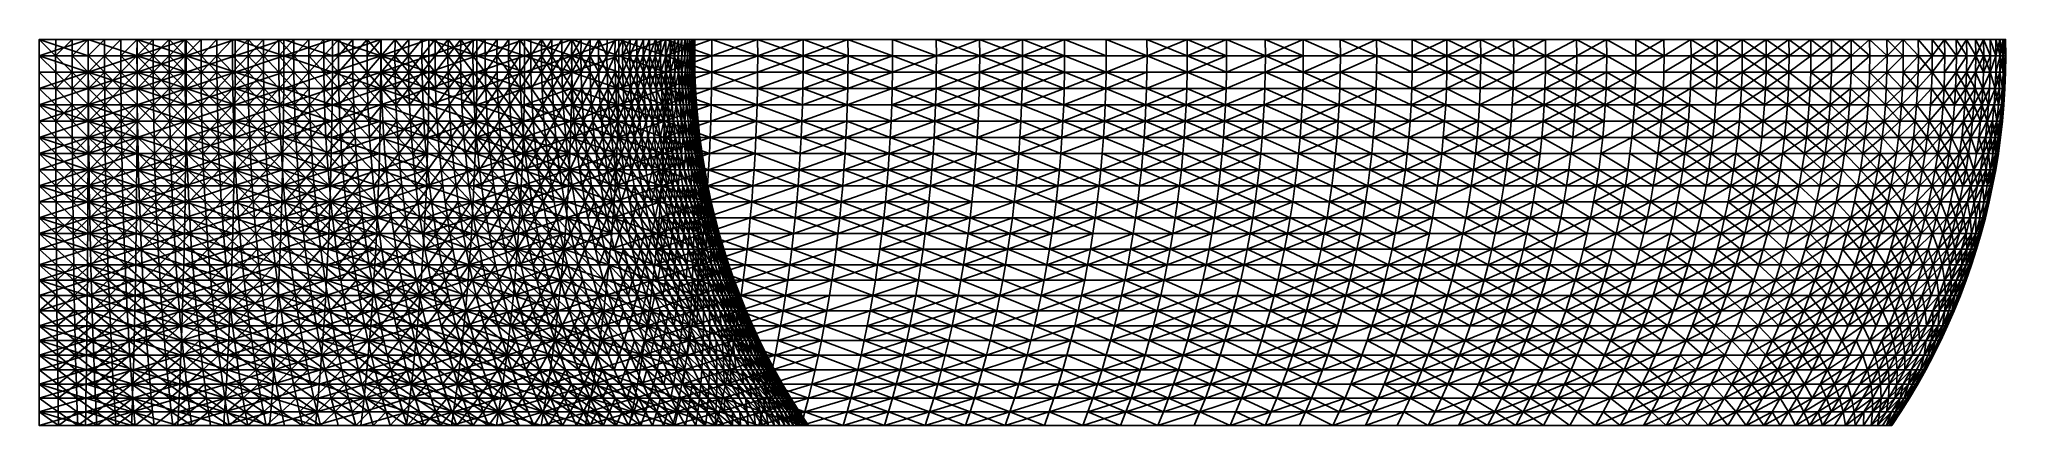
# Model space of a CAD drawing. Header units: millimetres. Extents: x -3250 to 6200, y -3250 to 3250.
# Drawn here: x 3800 to 6200, y -451 to 20 of the extents above; entities that cross this region are included whole.
import ezdxf

# ---------------------------------------------------------------- set-up
doc = ezdxf.new("R2010")
doc.units = ezdxf.units.MM
doc.header["$MEASUREMENT"] = 0
doc.layers.add('MESH_3D', color=2, linetype='CONTINUOUS')

msp = doc.modelspace()

# ---------------------------------------------------------------- linework, layer by layer
at = {"layer": 'MESH_3D'}
for points in [[(3859.8, 19.9, 401), (3859.8, 0, 400.7), (3800, 0, 400)], [(3859.8, 19.9, 401), (3800, 0, 400), (3800, 19.9, 400.2)], [(3819.9, 0, 2000.2), (3820, 19.9, 2000), (3800, 19.9, 1999.8)], [(3819.9, 0, 2000.2), (3800, 19.9, 1999.8), (3800, 0, 2000)], [(3819.9, 0, 24699.8), (3800, 0, 24700), (3800, 19.9, 24700.2)], [(3859.8, 0, 26299.3), (3800, 19.9, 26299.8), (3800, 0, 26300)], [(3859.8, 19.9, 26299), (3800, 19.9, 26299.8), (3859.8, 0, 26299.3)], [(3820, 19.9, 24700), (3819.9, 0, 24699.8), (3800, 19.9, 24700.2)], [(3859.8, -19.9, 401), (3800, -19.9, 400.2), (3800, 0, 400)], [(3859.8, -19.9, 401), (3800, 0, 400), (3859.8, 0, 400.7)], [(3820, -19.9, 24700), (3800, -19.9, 24700.2), (3800, 0, 24700)], [(3820, -19.9, 24700), (3800, 0, 24700), (3819.9, 0, 24699.8)], [(3859.8, -19.9, 26299), (3800, 0, 26300), (3800, -19.9, 26299.8)], [(3859.8, 0, 26299.3), (3800, 0, 26300), (3859.8, -19.9, 26299)], [(3819.9, 0, 2000.2), (3839.9, 0, 2001), (3839.9, 19.9, 2000.7)], [(3819.9, 0, 2000.2), (3839.9, 19.9, 2000.7), (3820, 19.9, 2000)], [(3839.9, 19.9, 24699.3), (3839.9, 0, 24699), (3819.9, 0, 24699.8)], [(3839.9, 19.9, 24699.3), (3819.9, 0, 24699.8), (3820, 19.9, 24700)], [(3839.9, -19.9, 24699.3), (3820, -19.9, 24700), (3819.9, 0, 24699.8)], [(3839.9, -19.9, 24699.3), (3819.9, 0, 24699.8), (3839.9, 0, 24699)], [(3839.9, 0, 2001), (3859.8, 0, 2002.2), (3859.8, 19.9, 2002)], [(3839.9, 0, 2001), (3859.8, 19.9, 2002), (3839.9, 19.9, 2000.7)], [(3859.8, 19.9, 24698), (3859.8, 0, 24697.8), (3839.9, 0, 24699)], [(3859.8, 19.9, 24698), (3839.9, 0, 24699), (3839.9, 19.9, 24699.3)], [(3859.8, -19.9, 24698), (3839.9, -19.9, 24699.3), (3839.9, 0, 24699)], [(3859.8, -19.9, 24698), (3839.9, 0, 24699), (3859.8, 0, 24697.8)], [(3859.8, 19.9, 401), (3919.6, 0, 403), (3859.8, 0, 400.7)], [(3859.8, 19.9, 401), (3919.6, 19.9, 403.2), (3919.6, 0, 403)], [(3859.8, 0, 2002.2), (3879.7, 0, 2004), (3879.7, 19.9, 2003.7)], [(3859.8, 0, 2002.2), (3879.7, 19.9, 2003.7), (3859.8, 19.9, 2002)], [(3919.6, 0, 26297), (3859.8, 19.9, 26299), (3859.8, 0, 26299.3)], [(3919.6, 19.9, 26296.8), (3859.8, 19.9, 26299), (3919.6, 0, 26297)], [(3879.7, 19.9, 24696.3), (3879.7, 0, 24696), (3859.8, 0, 24697.8)], [(3879.7, 19.9, 24696.3), (3859.8, 0, 24697.8), (3859.8, 19.9, 24698)], [(3859.8, -19.9, 401), (3919.6, 0, 403), (3919.6, -19.9, 403.2)], [(3859.8, -19.9, 401), (3859.8, 0, 400.7), (3919.6, 0, 403)], [(3879.7, -19.9, 24696.3), (3859.8, 0, 24697.8), (3879.7, 0, 24696)], [(3879.7, -19.9, 24696.3), (3859.8, -19.9, 24698), (3859.8, 0, 24697.8)], [(3919.6, 0, 26297), (3859.8, -19.9, 26299), (3919.6, -19.9, 26296.8)], [(3919.6, 0, 26297), (3859.8, 0, 26299.3), (3859.8, -19.9, 26299)], [(3879.7, 0, 2004), (3899.5, 19.9, 2006), (3879.7, 19.9, 2003.7)], [(3879.7, 0, 2004), (3899.5, 0, 2006.2), (3899.5, 19.9, 2006)], [(3899.5, 19.9, 24694), (3899.5, 0, 24693.8), (3879.7, 0, 24696)], [(3899.5, 19.9, 24694), (3879.7, 0, 24696), (3879.7, 19.9, 24696.3)], [(3899.5, -19.9, 24694), (3879.7, -19.9, 24696.3), (3879.7, 0, 24696)], [(3899.5, -19.9, 24694), (3879.7, 0, 24696), (3899.5, 0, 24693.8)], [(3899.5, 0, 2006.2), (3919.2, 0, 2008.9), (3919.3, 19.9, 2008.7)], [(3899.5, 0, 2006.2), (3919.3, 19.9, 2008.7), (3899.5, 19.9, 2006)], [(3919.3, 19.9, 24691.3), (3899.5, 0, 24693.8), (3899.5, 19.9, 24694)], [(3919.3, 19.9, 24691.3), (3919.2, 0, 24691.1), (3899.5, 0, 24693.8)], [(3919.3, -19.9, 24691.3), (3899.5, 0, 24693.8), (3919.2, 0, 24691.1)], [(3919.3, -19.9, 24691.3), (3899.5, -19.9, 24694), (3899.5, 0, 24693.8)], [(3919.2, 0, 2008.9), (3939, 19.9, 2011.9), (3919.3, 19.9, 2008.7)], [(3919.2, 0, 2008.9), (3938.9, 0, 2012.2), (3939, 19.9, 2011.9)], [(3919.3, 19.9, 24691.3), (3938.9, 0, 24687.8), (3919.2, 0, 24691.1)], [(3939, -19.9, 24688.1), (3919.3, -19.9, 24691.3), (3919.2, 0, 24691.1)], [(3939, -19.9, 24688.1), (3919.2, 0, 24691.1), (3938.9, 0, 24687.8)], [(3939, 19.9, 24688.1), (3938.9, 0, 24687.8), (3919.3, 19.9, 24691.3)], [(3919.6, 19.9, 403.2), (3979.3, 19.9, 407), (3979.4, 0, 406.7)], [(3919.6, 19.9, 403.2), (3979.4, 0, 406.7), (3919.6, 0, 403)], [(3979.3, 19.9, 26293), (3919.6, 19.9, 26296.8), (3919.6, 0, 26297)], [(3979.3, 19.9, 26293), (3919.6, 0, 26297), (3979.4, 0, 26293.3)], [(3919.6, -19.9, 403.2), (3979.4, 0, 406.7), (3979.3, -19.9, 407)], [(3919.6, -19.9, 403.2), (3919.6, 0, 403), (3979.4, 0, 406.7)], [(3979.3, -19.9, 26293), (3919.6, 0, 26297), (3919.6, -19.9, 26296.8)], [(3979.4, 0, 26293.3), (3919.6, 0, 26297), (3979.3, -19.9, 26293)], [(3938.9, 0, 2012.2), (3958.6, 19.9, 2015.6), (3939, 19.9, 2011.9)], [(3938.9, 0, 2012.2), (3958.5, 0, 2015.9), (3958.6, 19.9, 2015.6)], [(3958.6, 19.9, 24684.4), (3958.5, 0, 24684.1), (3938.9, 0, 24687.8)], [(3958.6, 19.9, 24684.4), (3938.9, 0, 24687.8), (3939, 19.9, 24688.1)], [(3958.6, -19.9, 24684.4), (3939, -19.9, 24688.1), (3938.9, 0, 24687.8)], [(3958.6, -19.9, 24684.4), (3938.9, 0, 24687.8), (3958.5, 0, 24684.1)], [(3958.5, 0, 2015.9), (3978.1, 19.9, 2019.8), (3958.6, 19.9, 2015.6)], [(3958.5, 0, 2015.9), (3978, 0, 2020.1), (3978.1, 19.9, 2019.8)], [(3958.6, 19.9, 24684.4), (3978, 0, 24679.9), (3958.5, 0, 24684.1)], [(3978.1, -19.9, 24680.2), (3958.5, 0, 24684.1), (3978, 0, 24679.9)], [(3978.1, -19.9, 24680.2), (3958.6, -19.9, 24684.4), (3958.5, 0, 24684.1)], [(3978.1, 19.9, 24680.2), (3978, 0, 24679.9), (3958.6, 19.9, 24684.4)], [(3978, 0, 2020.1), (3997.4, 0, 2024.7), (3978.1, 19.9, 2019.8)], [(3997.5, 19.9, 24675.5), (3997.4, 0, 24675.3), (3978, 0, 24679.9)], [(3997.5, 19.9, 24675.5), (3978, 0, 24679.9), (3978.1, 19.9, 24680.2)], [(3997.5, -19.9, 24675.5), (3978.1, -19.9, 24680.2), (3978, 0, 24679.9)], [(3997.5, -19.9, 24675.5), (3978, 0, 24679.9), (3997.4, 0, 24675.3)], [(3978.1, 19.9, 2019.8), (3997.4, 0, 2024.7), (3997.5, 19.9, 2024.5)], [(3979.3, 19.9, 407), (4038.9, 19.9, 412.2), (3979.4, 0, 406.7)], [(4038.9, 19.9, 26287.8), (3979.3, 19.9, 26293), (3979.4, 0, 26293.3)], [(3979.3, -19.9, 407), (3979.4, 0, 406.7), (4038.9, -19.9, 412.2)], [(4039, 0, 26288.1), (3979.4, 0, 26293.3), (3979.3, -19.9, 26293)], [(4039, 0, 26288.1), (3979.3, -19.9, 26293), (4038.9, -19.9, 26287.8)], [(4038.9, 19.9, 412.2), (4039, 0, 411.9), (3979.4, 0, 406.7)], [(4038.9, 19.9, 26287.8), (3979.4, 0, 26293.3), (4039, 0, 26288.1)], [(4038.9, -19.9, 412.2), (3979.4, 0, 406.7), (4039, 0, 411.9)], [(3997.4, 0, 2024.7), (4016.7, 19.9, 2029.7), (3997.5, 19.9, 2024.5)], [(3997.4, 0, 2024.7), (4016.7, 0, 2029.9), (4016.7, 19.9, 2029.7)], [(4016.7, 19.9, 24670.3), (3997.4, 0, 24675.3), (3997.5, 19.9, 24675.5)], [(4016.7, 19.9, 24670.3), (4016.7, 0, 24670.1), (3997.4, 0, 24675.3)], [(4016.7, -19.9, 24670.3), (3997.4, 0, 24675.3), (4016.7, 0, 24670.1)], [(4016.7, -19.9, 24670.3), (3997.5, -19.9, 24675.5), (3997.4, 0, 24675.3)], [(4016.7, 0, 2029.9), (4035.8, 0, 2035.5), (4035.9, 19.9, 2035.3)], [(4016.7, 0, 2029.9), (4035.9, 19.9, 2035.3), (4016.7, 19.9, 2029.7)], [(4035.9, 19.9, 24664.7), (4016.7, 0, 24670.1), (4016.7, 19.9, 24670.3)], [(4035.9, 19.9, 24664.7), (4035.8, 0, 24664.5), (4016.7, 0, 24670.1)], [(4035.9, -19.9, 24664.7), (4016.7, -19.9, 24670.3), (4016.7, 0, 24670.1)], [(4035.9, -19.9, 24664.7), (4016.7, 0, 24670.1), (4035.8, 0, 24664.5)], [(4035.8, 0, 2035.5), (4054.8, 0, 2041.7), (4054.9, 19.9, 2041.4)], [(4035.8, 0, 2035.5), (4054.9, 19.9, 2041.4), (4035.9, 19.9, 2035.3)], [(4054.9, 19.9, 24658.6), (4035.8, 0, 24664.5), (4035.9, 19.9, 24664.7)], [(4054.9, 19.9, 24658.6), (4054.8, 0, 24658.3), (4035.8, 0, 24664.5)], [(4054.9, -19.9, 24658.6), (4035.9, -19.9, 24664.7), (4035.8, 0, 24664.5)], [(4054.9, -19.9, 24658.6), (4035.8, 0, 24664.5), (4054.8, 0, 24658.3)], [(4038.9, 19.9, 412.2), (4098.4, 19.9, 418.9), (4098.4, 0, 418.6)], [(4038.9, 19.9, 412.2), (4098.4, 0, 418.6), (4039, 0, 411.9)], [(4098.4, 19.9, 26281.1), (4038.9, 19.9, 26287.8), (4039, 0, 26288.1)], [(4038.9, -19.9, 412.2), (4039, 0, 411.9), (4098.4, 0, 418.6)], [(4038.9, -19.9, 412.2), (4098.4, 0, 418.6), (4098.4, -19.9, 418.9)], [(4098.4, 0, 26281.4), (4038.9, -19.9, 26287.8), (4098.4, -19.9, 26281.1)], [(4098.4, 0, 26281.4), (4039, 0, 26288.1), (4038.9, -19.9, 26287.8)], [(4098.4, 19.9, 26281.1), (4039, 0, 26288.1), (4098.4, 0, 26281.4)], [(4054.8, 0, 2041.7), (4073.6, 0, 2048.2), (4054.9, 19.9, 2041.4)], [(4073.7, 19.9, 24652), (4054.8, 0, 24658.3), (4054.9, 19.9, 24658.6)], [(4073.7, 19.9, 24652), (4073.6, 0, 24651.8), (4054.8, 0, 24658.3)], [(4073.7, -19.9, 24652), (4054.8, 0, 24658.3), (4073.6, 0, 24651.8)], [(4073.7, -19.9, 24652), (4054.9, -19.9, 24658.6), (4054.8, 0, 24658.3)], [(4054.9, 19.9, 2041.4), (4073.6, 0, 2048.2), (4073.7, 19.9, 2048)], [(4073.6, 0, 2048.2), (4092.4, 19.9, 2055.1), (4073.7, 19.9, 2048)], [(4073.6, 0, 2048.2), (4092.3, 0, 2055.3), (4092.4, 19.9, 2055.1)], [(4092.4, 19.9, 24644.9), (4073.6, 0, 24651.8), (4073.7, 19.9, 24652)], [(4092.4, 19.9, 24644.9), (4092.3, 0, 24644.7), (4073.6, 0, 24651.8)], [(4092.4, -19.9, 24644.9), (4073.6, 0, 24651.8), (4092.3, 0, 24644.7)], [(4092.4, -19.9, 24644.9), (4073.7, -19.9, 24652), (4073.6, 0, 24651.8)], [(4092.3, 0, 2055.3), (4110.7, 0, 2062.8), (4092.4, 19.9, 2055.1)], [(4110.8, 19.9, 24637.4), (4110.7, 0, 24637.2), (4092.3, 0, 24644.7)], [(4110.8, 19.9, 24637.4), (4092.3, 0, 24644.7), (4092.4, 19.9, 24644.9)], [(4110.8, -19.9, 24637.4), (4092.4, -19.9, 24644.9), (4092.3, 0, 24644.7)], [(4110.8, -19.9, 24637.4), (4092.3, 0, 24644.7), (4110.7, 0, 24637.2)], [(4092.4, 19.9, 2055.1), (4110.7, 0, 2062.8), (4110.8, 19.9, 2062.6)], [(4098.4, 19.9, 418.9), (4157.7, 19.9, 427.1), (4157.7, 0, 426.8)], [(4098.4, 19.9, 418.9), (4157.7, 0, 426.8), (4098.4, 0, 418.6)], [(4157.7, 19.9, 26272.9), (4098.4, 19.9, 26281.1), (4098.4, 0, 26281.4)], [(4157.7, 19.9, 26272.9), (4098.4, 0, 26281.4), (4157.7, 0, 26273.2)], [(4157.7, -19.9, 427.1), (4098.4, 0, 418.6), (4157.7, 0, 426.8)], [(4098.4, -19.9, 418.9), (4098.4, 0, 418.6), (4157.7, -19.9, 427.1)], [(4157.7, -19.9, 26272.9), (4098.4, 0, 26281.4), (4098.4, -19.9, 26281.1)], [(4157.7, 0, 26273.2), (4098.4, 0, 26281.4), (4157.7, -19.9, 26272.9)], [(4110.7, 0, 2062.8), (4129, 0, 2070.8), (4129.1, 19.9, 2070.6)], [(4110.7, 0, 2062.8), (4129.1, 19.9, 2070.6), (4110.8, 19.9, 2062.6)], [(4129.1, 19.9, 24629.4), (4110.7, 0, 24637.2), (4110.8, 19.9, 24637.4)], [(4129.1, 19.9, 24629.4), (4129, 0, 24629.2), (4110.7, 0, 24637.2)], [(4129.1, -19.9, 24629.4), (4110.7, 0, 24637.2), (4129, 0, 24629.2)], [(4129.1, -19.9, 24629.4), (4110.8, -19.9, 24637.4), (4110.7, 0, 24637.2)], [(4129, 0, 2070.8), (4147.1, 0, 2079.2), (4147.2, 19.9, 2079)], [(4129, 0, 2070.8), (4147.2, 19.9, 2079), (4129.1, 19.9, 2070.6)], [(4147.2, 19.9, 24621), (4129, 0, 24629.2), (4129.1, 19.9, 24629.4)], [(4147.2, 19.9, 24621), (4147.1, 0, 24620.8), (4129, 0, 24629.2)], [(4129.1, -19.9, 24629.4), (4129, 0, 24629.2), (4147.1, 0, 24620.8)], [(4147.2, -19.9, 24621), (4129.1, -19.9, 24629.4), (4147.1, 0, 24620.8)], [(4147.1, 0, 2079.2), (4165, 0, 2088.1), (4165.1, 19.9, 2087.9)], [(4147.1, 0, 2079.2), (4165.1, 19.9, 2087.9), (4147.2, 19.9, 2079)], [(4165.1, 19.9, 24612.1), (4165, 0, 24611.9), (4147.1, 0, 24620.8)], [(4165.1, 19.9, 24612.1), (4147.1, 0, 24620.8), (4147.2, 19.9, 24621)], [(4165.1, -19.9, 24612.1), (4147.2, -19.9, 24621), (4147.1, 0, 24620.8)], [(4165.1, -19.9, 24612.1), (4147.1, 0, 24620.8), (4165, 0, 24611.9)], [(4157.7, 19.9, 427.1), (4216.7, 19.9, 436.7), (4216.8, 0, 436.5)], [(4157.7, 19.9, 427.1), (4216.8, 0, 436.5), (4157.7, 0, 426.8)], [(4216.7, 19.9, 26263.3), (4157.7, 0, 26273.2), (4216.8, 0, 26263.5)], [(4216.7, 19.9, 26263.3), (4157.7, 19.9, 26272.9), (4157.7, 0, 26273.2)], [(4157.7, -19.9, 427.1), (4216.8, 0, 436.5), (4216.7, -19.9, 436.7)], [(4157.7, -19.9, 427.1), (4157.7, 0, 426.8), (4216.8, 0, 436.5)], [(4216.8, 0, 26263.5), (4157.7, -19.9, 26272.9), (4216.7, -19.9, 26263.3)], [(4216.8, 0, 26263.5), (4157.7, 0, 26273.2), (4157.7, -19.9, 26272.9)], [(4165, 0, 2088.1), (4182.6, 0, 2097.4), (4165.1, 19.9, 2087.9)], [(4182.7, 19.9, 24602.8), (4182.6, 0, 24602.6), (4165, 0, 24611.9)], [(4182.7, 19.9, 24602.8), (4165, 0, 24611.9), (4165.1, 19.9, 24612.1)], [(4165.1, -19.9, 24612.1), (4165, 0, 24611.9), (4182.6, 0, 24602.6)], [(4165.1, 19.9, 2087.9), (4182.6, 0, 2097.4), (4182.7, 19.9, 2097.2)], [(4182.7, -19.9, 24602.8), (4165.1, -19.9, 24612.1), (4182.6, 0, 24602.6)], [(4182.6, 0, 2097.4), (4200, 0, 2107.2), (4200.1, 19.9, 2107)], [(4182.6, 0, 2097.4), (4200.1, 19.9, 2107), (4182.7, 19.9, 2097.2)], [(4200.1, 19.9, 24593), (4182.6, 0, 24602.6), (4182.7, 19.9, 24602.8)], [(4200.1, 19.9, 24593), (4200, 0, 24592.8), (4182.6, 0, 24602.6)], [(4200.1, -19.9, 24593), (4182.7, -19.9, 24602.8), (4182.6, 0, 24602.6)], [(4200.1, -19.9, 24593), (4182.6, 0, 24602.6), (4200, 0, 24592.8)], [(4200, 0, 2107.2), (4217.1, 0, 2117.4), (4200.1, 19.9, 2107)], [(4217.3, 19.9, 24582.8), (4200, 0, 24592.8), (4200.1, 19.9, 24593)], [(4217.3, 19.9, 24582.8), (4217.1, 0, 24582.6), (4200, 0, 24592.8)], [(4200.1, -19.9, 24593), (4200, 0, 24592.8), (4217.1, 0, 24582.6)], [(4200.1, 19.9, 2107), (4217.1, 0, 2117.4), (4217.3, 19.9, 2117.2)], [(4217.3, -19.9, 24582.8), (4200.1, -19.9, 24593), (4217.1, 0, 24582.6)], [(4216.7, 19.9, 436.7), (4275.5, 19.9, 447.8), (4216.8, 0, 436.5)], [(4275.5, 19.9, 26252.2), (4216.7, 19.9, 26263.3), (4216.8, 0, 26263.5)], [(4216.7, -19.9, 436.7), (4275.6, 0, 447.6), (4275.5, -19.9, 447.8)], [(4216.7, -19.9, 436.7), (4216.8, 0, 436.5), (4275.6, 0, 447.6)], [(4275.5, -19.9, 26252.2), (4216.8, 0, 26263.5), (4216.7, -19.9, 26263.3)], [(4275.5, 19.9, 447.8), (4275.6, 0, 447.6), (4216.8, 0, 436.5)], [(4275.5, 19.9, 26252.2), (4216.8, 0, 26263.5), (4275.6, 0, 26252.4)], [(4275.6, 0, 26252.4), (4216.8, 0, 26263.5), (4275.5, -19.9, 26252.2)], [(4217.1, 0, 2117.4), (4234.2, 19.9, 2127.8), (4217.3, 19.9, 2117.2)], [(4217.1, 0, 2117.4), (4234, 0, 2128), (4234.2, 19.9, 2127.8)], [(4234.2, 19.9, 24572.2), (4217.1, 0, 24582.6), (4217.3, 19.9, 24582.8)], [(4234.2, 19.9, 24572.2), (4234, 0, 24572), (4217.1, 0, 24582.6)], [(4234.2, -19.9, 24572.2), (4217.1, 0, 24582.6), (4234, 0, 24572)], [(4234.2, -19.9, 24572.2), (4217.3, -19.9, 24582.8), (4217.1, 0, 24582.6)], [(4234, 0, 2128), (4250.7, 0, 2139), (4234.2, 19.9, 2127.8)], [(4250.8, 19.9, 24561.2), (4234, 0, 24572), (4234.2, 19.9, 24572.2)], [(4250.8, 19.9, 24561.2), (4250.7, 0, 24561), (4234, 0, 24572)], [(4250.8, -19.9, 24561.2), (4234.2, -19.9, 24572.2), (4234, 0, 24572)], [(4250.8, -19.9, 24561.2), (4234, 0, 24572), (4250.7, 0, 24561)], [(4234.2, 19.9, 2127.8), (4250.7, 0, 2139), (4250.8, 19.9, 2138.8)], [(4250.7, 0, 2139), (4267.1, 19.9, 2150.2), (4250.8, 19.9, 2138.8)], [(4250.7, 0, 2139), (4267, 0, 2150.4), (4267.1, 19.9, 2150.2)], [(4267.1, 19.9, 24549.8), (4250.7, 0, 24561), (4250.8, 19.9, 24561.2)], [(4267.1, 19.9, 24549.8), (4267, 0, 24549.6), (4250.7, 0, 24561)], [(4267.1, -19.9, 24549.8), (4250.8, -19.9, 24561.2), (4250.7, 0, 24561)], [(4267.1, -19.9, 24549.8), (4250.7, 0, 24561), (4267, 0, 24549.6)], [(4267, 0, 2150.4), (4283.2, 19.9, 2162.1), (4267.1, 19.9, 2150.2)], [(4267, 0, 2150.4), (4283, 0, 2162.3), (4283.2, 19.9, 2162.1)], [(4283.2, 19.9, 24537.9), (4267, 0, 24549.6), (4267.1, 19.9, 24549.8)], [(4283.2, 19.9, 24537.9), (4283, 0, 24537.7), (4267, 0, 24549.6)], [(4283.2, -19.9, 24537.9), (4267, 0, 24549.6), (4283, 0, 24537.7)], [(4283.2, -19.9, 24537.9), (4267.1, -19.9, 24549.8), (4267, 0, 24549.6)], [(4275.5, 19.9, 447.8), (4334.1, 0, 460.2), (4275.6, 0, 447.6)], [(4275.5, 19.9, 447.8), (4334, 19.9, 460.4), (4334.1, 0, 460.2)], [(4334, 19.9, 26239.6), (4275.5, 19.9, 26252.2), (4275.6, 0, 26252.4)], [(4275.5, -19.9, 447.8), (4334.1, 0, 460.2), (4334, -19.9, 460.4)], [(4275.5, -19.9, 447.8), (4275.6, 0, 447.6), (4334.1, 0, 460.2)], [(4334.1, 0, 26239.8), (4275.6, 0, 26252.4), (4275.5, -19.9, 26252.2)], [(4334.1, 0, 26239.8), (4275.5, -19.9, 26252.2), (4334, -19.9, 26239.6)], [(4334, 19.9, 26239.6), (4275.6, 0, 26252.4), (4334.1, 0, 26239.8)], [(4283, 0, 2162.3), (4298.8, 0, 2174.5), (4283.2, 19.9, 2162.1)], [(4298.9, 19.9, 24525.7), (4298.8, 0, 24525.5), (4283, 0, 24537.7)], [(4298.9, 19.9, 24525.7), (4283, 0, 24537.7), (4283.2, 19.9, 24537.9)], [(4283.2, -19.9, 24537.9), (4283, 0, 24537.7), (4298.8, 0, 24525.5)], [(4283.2, 19.9, 2162.1), (4298.8, 0, 2174.5), (4298.9, 19.9, 2174.3)], [(4298.9, -19.9, 24525.7), (4283.2, -19.9, 24537.9), (4298.8, 0, 24525.5)], [(4298.8, 0, 2174.5), (4314.2, 0, 2187.2), (4298.9, 19.9, 2174.3)], [(4314.4, 19.9, 24513), (4298.8, 0, 24525.5), (4298.9, 19.9, 24525.7)], [(4314.4, 19.9, 24513), (4314.2, 0, 24512.8), (4298.8, 0, 24525.5)], [(4314.4, -19.9, 24513), (4298.9, -19.9, 24525.7), (4298.8, 0, 24525.5)], [(4314.4, -19.9, 24513), (4298.8, 0, 24525.5), (4314.2, 0, 24512.8)], [(4298.9, 19.9, 2174.3), (4314.2, 0, 2187.2), (4314.4, 19.9, 2187)], [(4314.2, 0, 2187.2), (4329.3, 0, 2200.2), (4314.4, 19.9, 2187)], [(4329.5, 19.9, 24500), (4314.2, 0, 24512.8), (4314.4, 19.9, 24513)], [(4329.5, 19.9, 24500), (4329.3, 0, 24499.8), (4314.2, 0, 24512.8)], [(4329.5, -19.9, 24500), (4314.4, -19.9, 24513), (4314.2, 0, 24512.8)], [(4329.5, -19.9, 24500), (4314.2, 0, 24512.8), (4329.3, 0, 24499.8)], [(4314.4, 19.9, 2187), (4329.3, 0, 2200.2), (4329.5, 19.9, 2200)], [(4329.3, 0, 2200.2), (4344.3, 19.9, 2213.4), (4329.5, 19.9, 2200)], [(4329.3, 0, 2200.2), (4344.1, 0, 2213.6), (4344.3, 19.9, 2213.4)], [(4344.3, 19.9, 24486.6), (4329.3, 0, 24499.8), (4329.5, 19.9, 24500)], [(4344.3, 19.9, 24486.6), (4344.1, 0, 24486.4), (4329.3, 0, 24499.8)], [(4344.3, -19.9, 24486.6), (4329.5, -19.9, 24500), (4329.3, 0, 24499.8)], [(4344.3, -19.9, 24486.6), (4329.3, 0, 24499.8), (4344.1, 0, 24486.4)], [(4334, 19.9, 460.4), (4392.2, 0, 474.2), (4334.1, 0, 460.2)], [(4334, 19.9, 460.4), (4392.2, 19.9, 474.5), (4392.2, 0, 474.2)], [(4392.2, 19.9, 26225.5), (4334, 19.9, 26239.6), (4334.1, 0, 26239.8)], [(4334, -19.9, 460.4), (4392.2, 0, 474.2), (4392.2, -19.9, 474.5)], [(4334, -19.9, 460.4), (4334.1, 0, 460.2), (4392.2, 0, 474.2)], [(4392.2, -19.9, 26225.5), (4334.1, 0, 26239.8), (4334, -19.9, 26239.6)], [(4392.2, 19.9, 26225.5), (4334.1, 0, 26239.8), (4392.2, 0, 26225.8)], [(4392.2, 0, 26225.8), (4334.1, 0, 26239.8), (4392.2, -19.9, 26225.5)], [(4344.1, 0, 2213.6), (4358.8, 19.9, 2227.1), (4344.3, 19.9, 2213.4)], [(4344.1, 0, 2213.6), (4358.6, 0, 2227.3), (4358.8, 19.9, 2227.1)], [(4358.8, 19.9, 24472.9), (4344.1, 0, 24486.4), (4344.3, 19.9, 24486.6)], [(4358.8, 19.9, 24472.9), (4358.6, 0, 24472.7), (4344.1, 0, 24486.4)], [(4344.3, -19.9, 24486.6), (4344.1, 0, 24486.4), (4358.6, 0, 24472.7)], [(4358.8, -19.9, 24472.9), (4344.3, -19.9, 24486.6), (4358.6, 0, 24472.7)], [(4358.6, 0, 2227.3), (4372.9, 19.9, 2241.2), (4358.8, 19.9, 2227.1)], [(4358.6, 0, 2227.3), (4372.7, 0, 2241.4), (4372.9, 19.9, 2241.2)], [(4372.9, 19.9, 24458.8), (4358.6, 0, 24472.7), (4358.8, 19.9, 24472.9)], [(4372.9, 19.9, 24458.8), (4372.7, 0, 24458.6), (4358.6, 0, 24472.7)], [(4372.9, -19.9, 24458.8), (4358.8, -19.9, 24472.9), (4358.6, 0, 24472.7)], [(4372.9, -19.9, 24458.8), (4358.6, 0, 24472.7), (4372.7, 0, 24458.6)], [(4372.7, 0, 2241.4), (4386.6, 19.9, 2255.7), (4372.9, 19.9, 2241.2)], [(4372.7, 0, 2241.4), (4386.4, 0, 2255.9), (4386.6, 19.9, 2255.7)], [(4386.6, 19.9, 24444.3), (4372.7, 0, 24458.6), (4372.9, 19.9, 24458.8)], [(4386.6, 19.9, 24444.3), (4386.4, 0, 24444.1), (4372.7, 0, 24458.6)], [(4386.6, -19.9, 24444.3), (4372.9, -19.9, 24458.8), (4372.7, 0, 24458.6)], [(4386.6, -19.9, 24444.3), (4372.7, 0, 24458.6), (4386.4, 0, 24444.1)], [(4386.4, 0, 2255.9), (4399.8, 0, 2270.7), (4386.6, 19.9, 2255.7)], [(4386.6, 19.9, 24444.3), (4399.8, 0, 24429.3), (4386.4, 0, 24444.1)], [(4386.6, -19.9, 24444.3), (4386.4, 0, 24444.1), (4399.8, 0, 24429.3)], [(4386.6, 19.9, 2255.7), (4399.8, 0, 2270.7), (4400, 19.9, 2270.5)], [(4400, 19.9, 24429.5), (4399.8, 0, 24429.3), (4386.6, 19.9, 24444.3)], [(4400, -19.9, 24429.5), (4386.6, -19.9, 24444.3), (4399.8, 0, 24429.3)], [(4392.2, 19.9, 474.5), (4449.9, 19.9, 489.9), (4450, 0, 489.7)], [(4392.2, 19.9, 474.5), (4450, 0, 489.7), (4392.2, 0, 474.2)], [(4449.9, 19.9, 26210.1), (4392.2, 0, 26225.8), (4450, 0, 26210.3)], [(4449.9, 19.9, 26210.1), (4392.2, 19.9, 26225.5), (4392.2, 0, 26225.8)], [(4449.9, -19.9, 489.9), (4392.2, 0, 474.2), (4450, 0, 489.7)], [(4392.2, -19.9, 474.5), (4392.2, 0, 474.2), (4449.9, -19.9, 489.9)], [(4450, 0, 26210.3), (4392.2, -19.9, 26225.5), (4449.9, -19.9, 26210.1)], [(4450, 0, 26210.3), (4392.2, 0, 26225.8), (4392.2, -19.9, 26225.5)], [(4399.8, 0, 2270.7), (4412.8, 0, 2285.8), (4413, 19.9, 2285.6)], [(4399.8, 0, 2270.7), (4413, 19.9, 2285.6), (4400, 19.9, 2270.5)], [(4413, 19.9, 24414.4), (4399.8, 0, 24429.3), (4400, 19.9, 24429.5)], [(4413, 19.9, 24414.4), (4412.8, 0, 24414.2), (4399.8, 0, 24429.3)], [(4413, -19.9, 24414.4), (4400, -19.9, 24429.5), (4399.8, 0, 24429.3)], [(4413, -19.9, 24414.4), (4399.8, 0, 24429.3), (4412.8, 0, 24414.2)], [(4412.8, 0, 2285.8), (4425.5, 0, 2301.2), (4413, 19.9, 2285.6)], [(4425.7, 19.9, 24398.9), (4412.8, 0, 24414.2), (4413, 19.9, 24414.4)], [(4425.7, 19.9, 24398.9), (4425.5, 0, 24398.8), (4412.8, 0, 24414.2)], [(4425.7, -19.9, 24398.9), (4413, -19.9, 24414.4), (4412.8, 0, 24414.2)], [(4425.7, -19.9, 24398.9), (4412.8, 0, 24414.2), (4425.5, 0, 24398.8)], [(4413, 19.9, 2285.6), (4425.5, 0, 2301.2), (4425.7, 19.9, 2301.1)], [(4425.5, 0, 2301.2), (4437.9, 19.9, 2316.8), (4425.7, 19.9, 2301.1)], [(4425.5, 0, 2301.2), (4437.7, 0, 2317), (4437.9, 19.9, 2316.8)], [(4437.9, 19.9, 24383.2), (4425.5, 0, 24398.8), (4425.7, 19.9, 24398.9)], [(4437.9, 19.9, 24383.2), (4437.7, 0, 24383), (4425.5, 0, 24398.8)], [(4425.7, -19.9, 24398.9), (4425.5, 0, 24398.8), (4437.7, 0, 24383)], [(4437.9, -19.9, 24383.2), (4425.7, -19.9, 24398.9), (4437.7, 0, 24383)], [(4437.7, 0, 2317), (4449.6, 0, 2333), (4449.8, 19.9, 2332.9)], [(4437.7, 0, 2317), (4449.8, 19.9, 2332.9), (4437.9, 19.9, 2316.8)], [(4449.8, 19.9, 24367.1), (4437.7, 0, 24383), (4437.9, 19.9, 24383.2)], [(4449.8, 19.9, 24367.1), (4449.6, 0, 24367), (4437.7, 0, 24383)], [(4449.8, -19.9, 24367.1), (4437.9, -19.9, 24383.2), (4437.7, 0, 24383)], [(4449.8, -19.9, 24367.1), (4437.7, 0, 24383), (4449.6, 0, 24367)], [(4449.6, 0, 2333), (4461, 0, 2349.3), (4449.8, 19.9, 2332.9)], [(4461.2, 19.9, 24350.8), (4461, 0, 24350.7), (4449.6, 0, 24367)], [(4461.2, 19.9, 24350.8), (4449.6, 0, 24367), (4449.8, 19.9, 24367.1)], [(4461.2, -19.9, 24350.8), (4449.6, 0, 24367), (4461, 0, 24350.7)], [(4461.2, -19.9, 24350.8), (4449.8, -19.9, 24367.1), (4449.6, 0, 24367)], [(4449.8, 19.9, 2332.9), (4461, 0, 2349.3), (4461.2, 19.9, 2349.2)], [(4449.9, 19.9, 489.9), (4507.3, 19.9, 506.9), (4450, 0, 489.7)], [(4507.4, 0, 26193.4), (4449.9, 19.9, 26210.1), (4450, 0, 26210.3)], [(4507.3, 19.9, 26193.1), (4449.9, 19.9, 26210.1), (4507.4, 0, 26193.4)], [(4449.9, -19.9, 489.9), (4450, 0, 489.7), (4507.4, 0, 506.6)], [(4449.9, -19.9, 489.9), (4507.4, 0, 506.6), (4507.3, -19.9, 506.9)], [(4507.3, -19.9, 26193.1), (4450, 0, 26210.3), (4449.9, -19.9, 26210.1)], [(4507.3, 19.9, 506.9), (4507.4, 0, 506.6), (4450, 0, 489.7)], [(4507.4, 0, 26193.4), (4450, 0, 26210.3), (4507.3, -19.9, 26193.1)], [(4461, 0, 2349.3), (4472, 0, 2366), (4472.2, 19.9, 2365.8)], [(4461, 0, 2349.3), (4472.2, 19.9, 2365.8), (4461.2, 19.9, 2349.2)], [(4472.2, 19.9, 24334.2), (4472, 0, 24334), (4461, 0, 24350.7)], [(4472.2, 19.9, 24334.2), (4461, 0, 24350.7), (4461.2, 19.9, 24350.8)], [(4472.2, -19.9, 24334.2), (4461.2, -19.9, 24350.8), (4461, 0, 24350.7)], [(4472.2, -19.9, 24334.2), (4461, 0, 24350.7), (4472, 0, 24334)], [(4472, 0, 2366), (4482.8, 19.9, 2382.7), (4472.2, 19.9, 2365.8)], [(4472, 0, 2366), (4482.6, 0, 2382.9), (4482.8, 19.9, 2382.7)], [(4482.8, 19.9, 24317.3), (4482.6, 0, 24317.1), (4472, 0, 24334)], [(4482.8, 19.9, 24317.3), (4472, 0, 24334), (4472.2, 19.9, 24334.2)], [(4482.8, -19.9, 24317.3), (4472.2, -19.9, 24334.2), (4472, 0, 24334)], [(4482.8, -19.9, 24317.3), (4472, 0, 24334), (4482.6, 0, 24317.1)], [(4482.6, 0, 2382.9), (4492.8, 0, 2400), (4482.8, 19.9, 2382.7)], [(4482.8, 19.9, 24317.3), (4492.8, 0, 24300), (4482.6, 0, 24317.1)], [(4493, -19.9, 24300.1), (4482.8, -19.9, 24317.3), (4482.6, 0, 24317.1)], [(4493, -19.9, 24300.1), (4482.6, 0, 24317.1), (4492.8, 0, 24300)], [(4482.8, 19.9, 2382.7), (4492.8, 0, 2400), (4493, 19.9, 2399.9)], [(4493, 19.9, 24300.1), (4492.8, 0, 24300), (4482.8, 19.9, 24317.3)], [(4492.8, 0, 2400), (4502.6, 0, 2417.4), (4502.8, 19.9, 2417.3)], [(4492.8, 0, 2400), (4502.8, 19.9, 2417.3), (4493, 19.9, 2399.9)], [(4502.8, 19.9, 24282.7), (4502.6, 0, 24282.6), (4492.8, 0, 24300)], [(4502.8, 19.9, 24282.7), (4492.8, 0, 24300), (4493, 19.9, 24300.1)], [(4493, -19.9, 24300.1), (4492.8, 0, 24300), (4502.6, 0, 24282.6)], [(4502.8, -19.9, 24282.7), (4493, -19.9, 24300.1), (4502.6, 0, 24282.6)], [(4502.6, 0, 2417.4), (4511.9, 0, 2435), (4512.1, 19.9, 2434.9)], [(4502.6, 0, 2417.4), (4512.1, 19.9, 2434.9), (4502.8, 19.9, 2417.3)], [(4512.1, 19.9, 24265.1), (4511.9, 0, 24265), (4502.6, 0, 24282.6)], [(4512.1, 19.9, 24265.1), (4502.6, 0, 24282.6), (4502.8, 19.9, 24282.7)], [(4512.1, -19.9, 24265.1), (4502.6, 0, 24282.6), (4511.9, 0, 24265)], [(4512.1, -19.9, 24265.1), (4502.8, -19.9, 24282.7), (4502.6, 0, 24282.6)], [(4507.3, 19.9, 506.9), (4564.3, 19.9, 525.2), (4564.4, 0, 525)], [(4507.3, 19.9, 506.9), (4564.4, 0, 525), (4507.4, 0, 506.6)], [(4564.3, 19.9, 26174.8), (4507.3, 19.9, 26193.1), (4507.4, 0, 26193.4)], [(4507.3, -19.9, 506.9), (4507.4, 0, 506.6), (4564.3, -19.9, 525.2)], [(4564.3, -19.9, 26174.8), (4507.4, 0, 26193.4), (4507.3, -19.9, 26193.1)], [(4564.3, 19.9, 26174.8), (4507.4, 0, 26193.4), (4564.4, 0, 26175)], [(4564.3, -19.9, 525.2), (4507.4, 0, 506.6), (4564.4, 0, 525)], [(4564.4, 0, 26175), (4507.4, 0, 26193.4), (4564.3, -19.9, 26174.8)], [(4511.9, 0, 2435), (4520.8, 0, 2452.9), (4512.1, 19.9, 2434.9)], [(4521, 19.9, 24247.2), (4520.8, 0, 24247.1), (4511.9, 0, 24265)], [(4521, 19.9, 24247.2), (4511.9, 0, 24265), (4512.1, 19.9, 24265.1)], [(4521, -19.9, 24247.2), (4512.1, -19.9, 24265.1), (4511.9, 0, 24265)], [(4521, -19.9, 24247.2), (4511.9, 0, 24265), (4520.8, 0, 24247.1)], [(4512.1, 19.9, 2434.9), (4520.8, 0, 2452.9), (4521, 19.9, 2452.8)], [(4520.8, 0, 2452.9), (4529.2, 0, 2471), (4529.4, 19.9, 2470.9)], [(4520.8, 0, 2452.9), (4529.4, 19.9, 2470.9), (4521, 19.9, 2452.8)], [(4529.4, 19.9, 24229.1), (4529.2, 0, 24229), (4520.8, 0, 24247.1)], [(4529.4, 19.9, 24229.1), (4520.8, 0, 24247.1), (4521, 19.9, 24247.2)], [(4521, -19.9, 24247.2), (4520.8, 0, 24247.1), (4529.2, 0, 24229)], [(4529.4, -19.9, 24229.1), (4521, -19.9, 24247.2), (4529.2, 0, 24229)], [(4529.2, 0, 2471), (4537.4, 19.9, 2489.2), (4529.4, 19.9, 2470.9)], [(4529.2, 0, 2471), (4537.2, 0, 2489.3), (4537.4, 19.9, 2489.2)], [(4537.4, 19.9, 24210.8), (4537.2, 0, 24210.7), (4529.2, 0, 24229)], [(4537.4, 19.9, 24210.8), (4529.2, 0, 24229), (4529.4, 19.9, 24229.1)], [(4537.4, -19.9, 24210.8), (4529.4, -19.9, 24229.1), (4529.2, 0, 24229)], [(4537.4, -19.9, 24210.8), (4529.2, 0, 24229), (4537.2, 0, 24210.7)], [(4537.2, 0, 2489.3), (4544.7, 0, 2507.7), (4544.9, 19.9, 2507.6)], [(4537.2, 0, 2489.3), (4544.9, 19.9, 2507.6), (4537.4, 19.9, 2489.2)], [(4544.9, 19.9, 24192.4), (4544.7, 0, 24192.3), (4537.2, 0, 24210.7)], [(4544.9, 19.9, 24192.4), (4537.2, 0, 24210.7), (4537.4, 19.9, 24210.8)], [(4537.4, -19.9, 24210.8), (4537.2, 0, 24210.7), (4544.7, 0, 24192.3)], [(4544.9, -19.9, 24192.4), (4537.4, -19.9, 24210.8), (4544.7, 0, 24192.3)], [(4544.7, 0, 2507.7), (4552, 19.9, 2526.3), (4544.9, 19.9, 2507.6)], [(4544.7, 0, 2507.7), (4551.8, 0, 2526.4), (4552, 19.9, 2526.3)], [(4552, 19.9, 24173.7), (4551.8, 0, 24173.6), (4544.7, 0, 24192.3)], [(4552, 19.9, 24173.7), (4544.7, 0, 24192.3), (4544.9, 19.9, 24192.4)], [(4552, -19.9, 24173.7), (4544.9, -19.9, 24192.4), (4544.7, 0, 24192.3)], [(4552, -19.9, 24173.7), (4544.7, 0, 24192.3), (4551.8, 0, 24173.6)], [(4551.8, 0, 2526.4), (4558.6, 19.9, 2545.1), (4552, 19.9, 2526.3)], [(4551.8, 0, 2526.4), (4558.3, 0, 2545.2), (4558.6, 19.9, 2545.1)], [(4552, 19.9, 24173.7), (4558.3, 0, 24154.8), (4551.8, 0, 24173.6)], [(4552, -19.9, 24173.7), (4551.8, 0, 24173.6), (4558.3, 0, 24154.8)], [(4558.6, 19.9, 24154.9), (4558.3, 0, 24154.8), (4552, 19.9, 24173.7)], [(4558.6, -19.9, 24154.9), (4552, -19.9, 24173.7), (4558.3, 0, 24154.8)], [(4558.3, 0, 2545.2), (4564.5, 0, 2564.2), (4564.7, 19.9, 2564.1)], [(4558.3, 0, 2545.2), (4564.7, 19.9, 2564.1), (4558.6, 19.9, 2545.1)], [(4564.7, 19.9, 24135.9), (4564.5, 0, 24135.8), (4558.3, 0, 24154.8)], [(4564.7, 19.9, 24135.9), (4558.3, 0, 24154.8), (4558.6, 19.9, 24154.9)], [(4558.6, -19.9, 24154.9), (4558.3, 0, 24154.8), (4564.5, 0, 24135.8)], [(4564.7, -19.9, 24135.9), (4558.6, -19.9, 24154.9), (4564.5, 0, 24135.8)], [(4564.3, 19.9, 525.2), (4620.8, 19.9, 545), (4620.8, 0, 544.7)], [(4564.3, 19.9, 525.2), (4620.8, 0, 544.7), (4564.4, 0, 525)], [(4620.8, 19.9, 26155), (4564.3, 19.9, 26174.8), (4564.4, 0, 26175)], [(4564.3, -19.9, 525.2), (4620.8, 0, 544.7), (4620.8, -19.9, 545)], [(4564.3, -19.9, 525.2), (4564.4, 0, 525), (4620.8, 0, 544.7)], [(4620.8, -19.9, 26155), (4564.4, 0, 26175), (4564.3, -19.9, 26174.8)], [(4620.8, 19.9, 26155), (4564.4, 0, 26175), (4620.8, 0, 26155.3)], [(4620.8, 0, 26155.3), (4564.4, 0, 26175), (4620.8, -19.9, 26155)], [(4564.5, 0, 2564.2), (4570.3, 19.9, 2583.3), (4564.7, 19.9, 2564.1)], [(4564.5, 0, 2564.2), (4570.1, 0, 2583.3), (4570.3, 19.9, 2583.3)], [(4570.3, 19.9, 24116.7), (4570.1, 0, 24116.7), (4564.5, 0, 24135.8)], [(4570.3, 19.9, 24116.7), (4564.5, 0, 24135.8), (4564.7, 19.9, 24135.9)], [(4570.3, -19.9, 24116.7), (4564.5, 0, 24135.8), (4570.1, 0, 24116.7)], [(4570.3, -19.9, 24116.7), (4564.7, -19.9, 24135.9), (4564.5, 0, 24135.8)], [(4570.1, 0, 2583.3), (4575.3, 0, 2602.6), (4575.5, 19.9, 2602.5)], [(4570.1, 0, 2583.3), (4575.5, 19.9, 2602.5), (4570.3, 19.9, 2583.3)], [(4570.3, 19.9, 24116.7), (4575.3, 0, 24097.4), (4570.1, 0, 24116.7)], [(4570.3, -19.9, 24116.7), (4570.1, 0, 24116.7), (4575.3, 0, 24097.4)], [(4575.5, 19.9, 24097.5), (4575.3, 0, 24097.4), (4570.3, 19.9, 24116.7)], [(4575.5, -19.9, 24097.5), (4570.3, -19.9, 24116.7), (4575.3, 0, 24097.4)], [(4575.3, 0, 2602.6), (4580.2, 19.9, 2621.9), (4575.5, 19.9, 2602.5)], [(4575.3, 0, 2602.6), (4579.9, 0, 2622), (4580.2, 19.9, 2621.9)], [(4580.2, 19.9, 24078.1), (4579.9, 0, 24078), (4575.3, 0, 24097.4)], [(4580.2, 19.9, 24078.1), (4575.3, 0, 24097.4), (4575.5, 19.9, 24097.5)], [(4580.2, -19.9, 24078.1), (4575.3, 0, 24097.4), (4579.9, 0, 24078)], [(4580.2, -19.9, 24078.1), (4575.5, -19.9, 24097.5), (4575.3, 0, 24097.4)], [(4579.9, 0, 2622), (4584.4, 19.9, 2641.4), (4580.2, 19.9, 2621.9)], [(4579.9, 0, 2622), (4584.1, 0, 2641.5), (4584.4, 19.9, 2641.4)], [(4584.4, 19.9, 24058.6), (4584.1, 0, 24058.5), (4579.9, 0, 24078)], [(4584.4, 19.9, 24058.6), (4579.9, 0, 24078), (4580.2, 19.9, 24078.1)], [(4584.4, -19.9, 24058.6), (4579.9, 0, 24078), (4584.1, 0, 24058.5)], [(4584.4, -19.9, 24058.6), (4580.2, -19.9, 24078.1), (4579.9, 0, 24078)], [(4584.1, 0, 2641.5), (4588.1, 19.9, 2661), (4584.4, 19.9, 2641.4)], [(4584.1, 0, 2641.5), (4587.8, 0, 2661.1), (4588.1, 19.9, 2661)], [(4588.1, 19.9, 24039), (4587.8, 0, 24038.9), (4584.1, 0, 24058.5)], [(4588.1, 19.9, 24039), (4584.1, 0, 24058.5), (4584.4, 19.9, 24058.6)], [(4584.4, -19.9, 24058.6), (4584.1, 0, 24058.5), (4587.8, 0, 24038.9)], [(4588.1, -19.9, 24039), (4584.4, -19.9, 24058.6), (4587.8, 0, 24038.9)], [(4587.8, 0, 2661.1), (4591.3, 19.9, 2680.7), (4588.1, 19.9, 2661)], [(4587.8, 0, 2661.1), (4591.1, 0, 2680.8), (4591.3, 19.9, 2680.7)], [(4591.3, 19.9, 24019.3), (4591.1, 0, 24019.2), (4587.8, 0, 24038.9)], [(4591.3, 19.9, 24019.3), (4587.8, 0, 24038.9), (4588.1, 19.9, 24039)], [(4588.1, -19.9, 24039), (4587.8, 0, 24038.9), (4591.1, 0, 24019.2)], [(4591.3, -19.9, 24019.3), (4588.1, -19.9, 24039), (4591.1, 0, 24019.2)], [(4591.1, 0, 2680.8), (4594, 19.9, 2700.5), (4591.3, 19.9, 2680.7)], [(4591.1, 0, 2680.8), (4593.8, 0, 2700.5), (4594, 19.9, 2700.5)], [(4594, 19.9, 23999.5), (4593.8, 0, 23999.5), (4591.1, 0, 24019.2)], [(4594, 19.9, 23999.5), (4591.1, 0, 24019.2), (4591.3, 19.9, 24019.3)], [(4594, -19.9, 23999.5), (4591.1, 0, 24019.2), (4593.8, 0, 23999.5)], [(4594, -19.9, 23999.5), (4591.3, -19.9, 24019.3), (4591.1, 0, 24019.2)], [(4593.8, 0, 2700.5), (4596.3, 19.9, 2720.3), (4594, 19.9, 2700.5)], [(4593.8, 0, 2700.5), (4596, 0, 2720.3), (4596.3, 19.9, 2720.3)], [(4596.3, 19.9, 23979.7), (4596, 0, 23979.7), (4593.8, 0, 23999.5)], [(4596.3, 19.9, 23979.7), (4593.8, 0, 23999.5), (4594, 19.9, 23999.5)], [(4594, -19.9, 23999.5), (4593.8, 0, 23999.5), (4596, 0, 23979.7)], [(4596.3, -19.9, 23979.7), (4594, -19.9, 23999.5), (4596, 0, 23979.7)], [(4596, 0, 2720.3), (4597.8, 0, 2740.2), (4598, 19.9, 2740.2)], [(4596, 0, 2720.3), (4598, 19.9, 2740.2), (4596.3, 19.9, 2720.3)], [(4596.3, 19.9, 23979.7), (4597.8, 0, 23959.8), (4596, 0, 23979.7)], [(4598, -19.9, 23959.8), (4596, 0, 23979.7), (4597.8, 0, 23959.8)], [(4598, -19.9, 23959.8), (4596.3, -19.9, 23979.7), (4596, 0, 23979.7)], [(4598, 19.9, 23959.8), (4597.8, 0, 23959.8), (4596.3, 19.9, 23979.7)], [(4597.8, 0, 2740.2), (4599.3, 19.9, 2760.1), (4598, 19.9, 2740.2)], [(4597.8, 0, 2740.2), (4599, 0, 2760.1), (4599.3, 19.9, 2760.1)], [(4599.3, 19.9, 23939.9), (4599, 0, 23939.9), (4597.8, 0, 23959.8)], [(4599.3, 19.9, 23939.9), (4597.8, 0, 23959.8), (4598, 19.9, 23959.8)], [(4598, -19.9, 23959.8), (4597.8, 0, 23959.8), (4599, 0, 23939.9)], [(4599.3, -19.9, 23939.9), (4598, -19.9, 23959.8), (4599, 0, 23939.9)], [(4599, 0, 2760.1), (4599.8, 0, 2780.1), (4600, 19.9, 2780)], [(4599, 0, 2760.1), (4600, 19.9, 2780), (4599.3, 19.9, 2760.1)], [(4599.3, 19.9, 23939.9), (4599.8, 0, 23919.9), (4599, 0, 23939.9)], [(4600, -19.9, 23920), (4599, 0, 23939.9), (4599.8, 0, 23919.9)], [(4600, -19.9, 23920), (4599.3, -19.9, 23939.9), (4599, 0, 23939.9)], [(4600, 19.9, 23920), (4599.8, 0, 23919.9), (4599.3, 19.9, 23939.9)], [(4599.8, 0, 2780.1), (4600.2, 19.9, 2800), (4600, 19.9, 2780)], [(4599.8, 0, 2780.1), (4600, 0, 2800), (4600.2, 19.9, 2800)], [(4600, 19.9, 23920), (4600, 0, 23900), (4599.8, 0, 23919.9)], [(4600, -19.9, 23920), (4599.8, 0, 23919.9), (4600, 0, 23900)], [(4600, 0, 23900), (4600.2, 19.9, 23900), (4600.2, 19.9, 2800)], [(4600, 0, 23900), (4600.2, 19.9, 2800), (4600, 0, 2800)], [(4600, 19.9, 23920), (4600.2, 19.9, 23900), (4600, 0, 23900)], [(4600, 0, 23900), (4600, 0, 2800), (4600.2, -19.9, 2800)], [(4600.2, -19.9, 23900), (4600, 0, 23900), (4600.2, -19.9, 2800)], [(4600, -19.9, 23920), (4600, 0, 23900), (4600.2, -19.9, 23900)], [(4620.8, 19.9, 545), (4676.8, 0, 565.9), (4620.8, 0, 544.7)], [(4620.8, 19.9, 545), (4676.7, 19.9, 566.1), (4676.8, 0, 565.9)], [(4676.7, 19.9, 26133.9), (4620.8, 0, 26155.3), (4676.8, 0, 26134.1)], [(4676.7, 19.9, 26133.9), (4620.8, 19.9, 26155), (4620.8, 0, 26155.3)], [(4620.8, -19.9, 545), (4676.8, 0, 565.9), (4676.7, -19.9, 566.1)], [(4620.8, -19.9, 545), (4620.8, 0, 544.7), (4676.8, 0, 565.9)], [(4676.8, 0, 26134.1), (4620.8, 0, 26155.3), (4620.8, -19.9, 26155)], [(4676.8, 0, 26134.1), (4620.8, -19.9, 26155), (4676.7, -19.9, 26133.9)], [(4676.7, 19.9, 566.1), (4732.1, 19.9, 588.7), (4732.2, 0, 588.5)], [(4676.7, 19.9, 566.1), (4732.2, 0, 588.5), (4676.8, 0, 565.9)], [(4732.1, 19.9, 26111.3), (4676.7, 19.9, 26133.9), (4676.8, 0, 26134.1)], [(4676.7, -19.9, 566.1), (4676.8, 0, 565.9), (4732.1, -19.9, 588.7)], [(4732.2, 0, 26111.5), (4676.8, 0, 26134.1), (4676.7, -19.9, 26133.9)], [(4732.2, 0, 26111.5), (4676.7, -19.9, 26133.9), (4732.1, -19.9, 26111.3)], [(4732.1, 19.9, 26111.3), (4676.8, 0, 26134.1), (4732.2, 0, 26111.5)], [(4732.1, -19.9, 588.7), (4676.8, 0, 565.9), (4732.2, 0, 588.5)], [(4732.1, 19.9, 588.7), (4787, 19.9, 612.6), (4787.1, 0, 612.4)], [(4732.1, 19.9, 588.7), (4787.1, 0, 612.4), (4732.2, 0, 588.5)], [(4787, 19.9, 26087.4), (4732.1, 19.9, 26111.3), (4732.2, 0, 26111.5)], [(4732.1, -19.9, 588.7), (4732.2, 0, 588.5), (4787, -19.9, 612.6)], [(4787.1, 0, 26087.6), (4732.1, -19.9, 26111.3), (4787, -19.9, 26087.4)], [(4787.1, 0, 26087.6), (4732.2, 0, 26111.5), (4732.1, -19.9, 26111.3)], [(4787, 19.9, 26087.4), (4732.2, 0, 26111.5), (4787.1, 0, 26087.6)], [(4787, -19.9, 612.6), (4732.2, 0, 588.5), (4787.1, 0, 612.4)], [(4787, 19.9, 612.6), (4841.3, 0, 637.7), (4787.1, 0, 612.4)], [(4787, 19.9, 612.6), (4841.2, 19.9, 637.9), (4841.3, 0, 637.7)], [(4841.3, 0, 26062.3), (4787, 19.9, 26087.4), (4787.1, 0, 26087.6)], [(4841.2, 19.9, 26062.1), (4787, 19.9, 26087.4), (4841.3, 0, 26062.3)], [(4787, -19.9, 612.6), (4787.1, 0, 612.4), (4841.3, 0, 637.7)], [(4787, -19.9, 612.6), (4841.3, 0, 637.7), (4841.2, -19.9, 637.9)], [(4841.2, -19.9, 26062.1), (4787.1, 0, 26087.6), (4787, -19.9, 26087.4)], [(4841.3, 0, 26062.3), (4787.1, 0, 26087.6), (4841.2, -19.9, 26062.1)], [(4841.2, 19.9, 637.9), (4894.9, 0, 664.3), (4841.3, 0, 637.7)], [(4841.2, 19.9, 637.9), (4894.8, 19.9, 664.5), (4894.9, 0, 664.3)], [(4894.9, 0, 26035.7), (4841.2, 19.9, 26062.1), (4841.3, 0, 26062.3)], [(4894.8, 19.9, 26035.5), (4841.2, 19.9, 26062.1), (4894.9, 0, 26035.7)], [(4841.2, -19.9, 637.9), (4841.3, 0, 637.7), (4894.8, -19.9, 664.5)], [(4894.9, 0, 26035.7), (4841.3, 0, 26062.3), (4841.2, -19.9, 26062.1)], [(4894.9, 0, 26035.7), (4841.2, -19.9, 26062.1), (4894.8, -19.9, 26035.5)], [(4894.8, -19.9, 664.5), (4841.3, 0, 637.7), (4894.9, 0, 664.3)], [(4894.8, 19.9, 664.5), (4947.8, 0, 692.3), (4894.9, 0, 664.3)], [(4894.8, 19.9, 664.5), (4947.7, 19.9, 692.5), (4947.8, 0, 692.3)], [(4947.7, 19.9, 26007.5), (4894.8, 19.9, 26035.5), (4894.9, 0, 26035.7)], [(4894.8, -19.9, 664.5), (4947.8, 0, 692.3), (4947.7, -19.9, 692.5)], [(4894.8, -19.9, 664.5), (4894.9, 0, 664.3), (4947.8, 0, 692.3)], [(4947.8, 0, 26007.7), (4894.8, -19.9, 26035.5), (4947.7, -19.9, 26007.5)], [(4947.8, 0, 26007.7), (4894.9, 0, 26035.7), (4894.8, -19.9, 26035.5)], [(4947.7, 19.9, 26007.5), (4894.9, 0, 26035.7), (4947.8, 0, 26007.7)], [(4947.7, 19.9, 692.5), (5000, 0, 721.5), (4947.8, 0, 692.3)], [(4947.7, 19.9, 692.5), (4999.9, 19.9, 721.8), (5000, 0, 721.5)], [(4999.9, 19.9, 25978.2), (4947.7, 19.9, 26007.5), (4947.8, 0, 26007.7)], [(4947.7, -19.9, 692.5), (4947.8, 0, 692.3), (5000, 0, 721.5)], [(4947.7, -19.9, 692.5), (5000, 0, 721.5), (4999.9, -19.9, 721.8)], [(4999.9, -19.9, 25978.2), (4947.8, 0, 26007.7), (4947.7, -19.9, 26007.5)], [(4999.9, 19.9, 25978.2), (4947.8, 0, 26007.7), (5000, 0, 25978.5)], [(5000, 0, 25978.5), (4947.8, 0, 26007.7), (4999.9, -19.9, 25978.2)], [(4999.9, 19.9, 721.8), (5051.3, 19.9, 752.3), (5051.4, 0, 752.1)], [(4999.9, 19.9, 721.8), (5051.4, 0, 752.1), (5000, 0, 721.5)], [(5051.3, 19.9, 25947.7), (4999.9, 19.9, 25978.2), (5000, 0, 25978.5)], [(4999.9, -19.9, 721.8), (5051.4, 0, 752.1), (5051.3, -19.9, 752.3)], [(4999.9, -19.9, 721.8), (5000, 0, 721.5), (5051.4, 0, 752.1)], [(5051.3, -19.9, 25947.7), (5000, 0, 25978.5), (4999.9, -19.9, 25978.2)], [(5051.3, 19.9, 25947.7), (5000, 0, 25978.5), (5051.4, 0, 25947.9)], [(5051.4, 0, 25947.9), (5000, 0, 25978.5), (5051.3, -19.9, 25947.7)], [(5051.3, 19.9, 752.3), (5102.1, 0, 783.9), (5051.4, 0, 752.1)], [(5051.3, 19.9, 752.3), (5102, 19.9, 784.1), (5102.1, 0, 783.9)], [(5102.1, 0, 25916.1), (5051.3, 19.9, 25947.7), (5051.4, 0, 25947.9)], [(5102, 19.9, 25915.9), (5051.3, 19.9, 25947.7), (5102.1, 0, 25916.1)], [(5051.3, -19.9, 752.3), (5051.4, 0, 752.1), (5102, -19.9, 784.1)], [(5102, -19.9, 25915.9), (5051.4, 0, 25947.9), (5051.3, -19.9, 25947.7)], [(5102, -19.9, 784.1), (5051.4, 0, 752.1), (5102.1, 0, 783.9)], [(5102.1, 0, 25916.1), (5051.4, 0, 25947.9), (5102, -19.9, 25915.9)], [(5102, 19.9, 784.1), (5152, 0, 817), (5102.1, 0, 783.9)], [(5102, 19.9, 784.1), (5151.8, 19.9, 817.2), (5152, 0, 817)], [(5152, 0, 25883), (5102, 19.9, 25915.9), (5102.1, 0, 25916.1)], [(5151.8, 19.9, 25882.8), (5102, 19.9, 25915.9), (5152, 0, 25883)], [(5102, -19.9, 784.1), (5152, 0, 817), (5151.8, -19.9, 817.2)], [(5102, -19.9, 784.1), (5102.1, 0, 783.9), (5152, 0, 817)], [(5152, 0, 25883), (5102, -19.9, 25915.9), (5151.8, -19.9, 25882.8)], [(5152, 0, 25883), (5102.1, 0, 25916.1), (5102, -19.9, 25915.9)], [(5151.8, 19.9, 817.2), (5201, 0, 851.3), (5152, 0, 817)], [(5151.8, 19.9, 817.2), (5200.8, 19.9, 851.6), (5201, 0, 851.3)], [(5200.8, 19.9, 25848.4), (5151.8, 19.9, 25882.8), (5152, 0, 25883)], [(5151.8, -19.9, 817.2), (5152, 0, 817), (5200.8, -19.9, 851.6)], [(5200.8, -19.9, 25848.4), (5152, 0, 25883), (5151.8, -19.9, 25882.8)], [(5200.8, 19.9, 25848.4), (5152, 0, 25883), (5201, 0, 25848.7)], [(5200.8, -19.9, 851.6), (5152, 0, 817), (5201, 0, 851.3)], [(5201, 0, 25848.7), (5152, 0, 25883), (5200.8, -19.9, 25848.4)], [(5200.8, 19.9, 851.6), (5249, 19.9, 887.1), (5249.1, 0, 886.9)], [(5200.8, 19.9, 851.6), (5249.1, 0, 886.9), (5201, 0, 851.3)], [(5249, 19.9, 25812.9), (5200.8, 19.9, 25848.4), (5201, 0, 25848.7)], [(5200.8, -19.9, 851.6), (5201, 0, 851.3), (5249.1, 0, 886.9)], [(5200.8, -19.9, 851.6), (5249.1, 0, 886.9), (5249, -19.9, 887.1)], [(5249, -19.9, 25812.9), (5201, 0, 25848.7), (5200.8, -19.9, 25848.4)], [(5249, 19.9, 25812.9), (5201, 0, 25848.7), (5249.1, 0, 25813.1)], [(5249.1, 0, 25813.1), (5201, 0, 25848.7), (5249, -19.9, 25812.9)], [(5249, 19.9, 887.1), (5296.4, 0, 923.6), (5249.1, 0, 886.9)], [(5249, 19.9, 887.1), (5296.2, 19.9, 923.8), (5296.4, 0, 923.6)], [(5296.4, 0, 25776.4), (5249, 19.9, 25812.9), (5249.1, 0, 25813.1)], [(5296.2, 19.9, 25776.2), (5249, 19.9, 25812.9), (5296.4, 0, 25776.4)], [(5249, -19.9, 887.1), (5249.1, 0, 886.9), (5296.4, 0, 923.6)], [(5249, -19.9, 887.1), (5296.4, 0, 923.6), (5296.2, -19.9, 923.8)], [(5296.4, 0, 25776.4), (5249, -19.9, 25812.9), (5296.2, -19.9, 25776.2)], [(5296.4, 0, 25776.4), (5249.1, 0, 25813.1), (5249, -19.9, 25812.9)], [(5296.2, 19.9, 923.8), (5342.7, 0, 961.5), (5296.4, 0, 923.6)], [(5296.2, 19.9, 923.8), (5342.5, 19.9, 961.7), (5342.7, 0, 961.5)], [(5342.5, 19.9, 25738.3), (5296.2, 19.9, 25776.2), (5296.4, 0, 25776.4)], [(5296.2, -19.9, 923.8), (5296.4, 0, 923.6), (5342.7, 0, 961.5)], [(5296.2, -19.9, 923.8), (5342.7, 0, 961.5), (5342.5, -19.9, 961.7)], [(5342.5, -19.9, 25738.3), (5296.4, 0, 25776.4), (5296.2, -19.9, 25776.2)], [(5342.5, 19.9, 25738.3), (5296.4, 0, 25776.4), (5342.7, 0, 25738.5)], [(5342.7, 0, 25738.5), (5296.4, 0, 25776.4), (5342.5, -19.9, 25738.3)], [(5342.5, 19.9, 961.7), (5388, 0, 1000.5), (5342.7, 0, 961.5)], [(5342.5, 19.9, 961.7), (5387.9, 19.9, 1000.7), (5388, 0, 1000.5)], [(5388, 0, 25699.5), (5342.5, 19.9, 25738.3), (5342.7, 0, 25738.5)], [(5387.9, 19.9, 25699.3), (5342.5, 19.9, 25738.3), (5388, 0, 25699.5)], [(5342.5, -19.9, 961.7), (5342.7, 0, 961.5), (5388, 0, 1000.5)], [(5342.5, -19.9, 961.7), (5388, 0, 1000.5), (5387.9, -19.9, 1000.7)], [(5388, 0, 25699.5), (5342.7, 0, 25738.5), (5342.5, -19.9, 25738.3)], [(5388, 0, 25699.5), (5342.5, -19.9, 25738.3), (5387.9, -19.9, 25699.3)], [(5387.9, 19.9, 1000.7), (5432.4, 0, 1040.7), (5388, 0, 1000.5)], [(5387.9, 19.9, 1000.7), (5432.2, 19.9, 1040.9), (5432.4, 0, 1040.7)], [(5432.2, 19.9, 25659.1), (5387.9, 19.9, 25699.3), (5388, 0, 25699.5)], [(5387.9, -19.9, 1000.7), (5388, 0, 1000.5), (5432.4, 0, 1040.7)], [(5387.9, -19.9, 1000.7), (5432.4, 0, 1040.7), (5432.2, -19.9, 1040.9)], [(5432.4, 0, 25659.3), (5387.9, -19.9, 25699.3), (5432.2, -19.9, 25659.1)], [(5432.4, 0, 25659.3), (5388, 0, 25699.5), (5387.9, -19.9, 25699.3)], [(5432.2, 19.9, 25659.1), (5388, 0, 25699.5), (5432.4, 0, 25659.3)], [(5432.2, 19.9, 1040.9), (5475.8, 0, 1081.9), (5432.4, 0, 1040.7)], [(5432.2, 19.9, 1040.9), (5475.6, 19.9, 1082.1), (5475.8, 0, 1081.9)], [(5475.8, 0, 25618.1), (5432.2, 19.9, 25659.1), (5432.4, 0, 25659.3)], [(5475.6, 19.9, 25617.9), (5432.2, 19.9, 25659.1), (5475.8, 0, 25618.1)], [(5432.2, -19.9, 1040.9), (5432.4, 0, 1040.7), (5475.6, -19.9, 1082.1)], [(5475.6, -19.9, 25617.9), (5432.4, 0, 25659.3), (5432.2, -19.9, 25659.1)], [(5475.6, -19.9, 1082.1), (5432.4, 0, 1040.7), (5475.8, 0, 1081.9)], [(5475.8, 0, 25618.1), (5432.4, 0, 25659.3), (5475.6, -19.9, 25617.9)], [(5475.6, 19.9, 1082.1), (5517.9, 19.9, 1124.4), (5518.1, 0, 1124.2)], [(5475.6, 19.9, 1082.1), (5518.1, 0, 1124.2), (5475.8, 0, 1081.9)], [(5517.9, 19.9, 25575.6), (5475.6, 19.9, 25617.9), (5475.8, 0, 25618.1)], [(5475.6, -19.9, 1082.1), (5475.8, 0, 1081.9), (5517.9, -19.9, 1124.4)], [(5518.1, 0, 25575.8), (5475.6, -19.9, 25617.9), (5517.9, -19.9, 25575.6)], [(5518.1, 0, 25575.8), (5475.8, 0, 25618.1), (5475.6, -19.9, 25617.9)], [(5517.9, 19.9, 25575.6), (5475.8, 0, 25618.1), (5518.1, 0, 25575.8)], [(5517.9, -19.9, 1124.4), (5475.8, 0, 1081.9), (5518.1, 0, 1124.2)], [(5517.9, 19.9, 1124.4), (5559.1, 19.9, 1167.8), (5518.1, 0, 1124.2)], [(5559.3, 0, 25532.4), (5517.9, 19.9, 25575.6), (5518.1, 0, 25575.8)], [(5559.1, 19.9, 25532.2), (5517.9, 19.9, 25575.6), (5559.3, 0, 25532.4)], [(5517.9, -19.9, 1124.4), (5518.1, 0, 1124.2), (5559.3, 0, 1167.6)], [(5517.9, -19.9, 1124.4), (5559.3, 0, 1167.6), (5559.1, -19.9, 1167.8)], [(5559.1, -19.9, 25532.2), (5518.1, 0, 25575.8), (5517.9, -19.9, 25575.6)], [(5559.1, 19.9, 1167.8), (5559.3, 0, 1167.6), (5518.1, 0, 1124.2)], [(5559.3, 0, 25532.4), (5518.1, 0, 25575.8), (5559.1, -19.9, 25532.2)], [(5559.1, 19.9, 1167.8), (5599.3, 19.9, 1212.1), (5599.5, 0, 1212)], [(5559.1, 19.9, 1167.8), (5599.5, 0, 1212), (5559.3, 0, 1167.6)], [(5599.3, 19.9, 25487.9), (5559.1, 19.9, 25532.2), (5559.3, 0, 25532.4)], [(5559.1, -19.9, 1167.8), (5559.3, 0, 1167.6), (5599.3, -19.9, 1212.1)], [(5599.3, -19.9, 25487.9), (5559.3, 0, 25532.4), (5559.1, -19.9, 25532.2)], [(5599.3, 19.9, 25487.9), (5559.3, 0, 25532.4), (5599.5, 0, 25488)], [(5599.3, -19.9, 1212.1), (5559.3, 0, 1167.6), (5599.5, 0, 1212)], [(5599.5, 0, 25488), (5559.3, 0, 25532.4), (5599.3, -19.9, 25487.9)], [(5599.3, 19.9, 1212.1), (5638.3, 19.9, 1257.5), (5638.5, 0, 1257.3)], [(5599.3, 19.9, 1212.1), (5638.5, 0, 1257.3), (5599.5, 0, 1212)], [(5638.3, 19.9, 25442.5), (5599.3, 19.9, 25487.9), (5599.5, 0, 25488)], [(5599.3, -19.9, 1212.1), (5599.5, 0, 1212), (5638.5, 0, 1257.3)], [(5599.3, -19.9, 1212.1), (5638.5, 0, 1257.3), (5638.3, -19.9, 1257.5)], [(5638.5, 0, 25442.7), (5599.3, -19.9, 25487.9), (5638.3, -19.9, 25442.5)], [(5638.5, 0, 25442.7), (5599.5, 0, 25488), (5599.3, -19.9, 25487.9)], [(5638.3, 19.9, 25442.5), (5599.5, 0, 25488), (5638.5, 0, 25442.7)], [(5638.3, 19.9, 1257.5), (5676.2, 19.9, 1303.8), (5638.5, 0, 1257.3)], [(5676.2, 19.9, 25396.2), (5638.3, 19.9, 25442.5), (5638.5, 0, 25442.7)], [(5638.3, -19.9, 1257.5), (5638.5, 0, 1257.3), (5676.2, -19.9, 1303.8)], [(5676.4, 0, 25396.4), (5638.3, -19.9, 25442.5), (5676.2, -19.9, 25396.2)], [(5676.4, 0, 25396.4), (5638.5, 0, 25442.7), (5638.3, -19.9, 25442.5)], [(5676.2, 19.9, 1303.8), (5676.4, 0, 1303.6), (5638.5, 0, 1257.3)], [(5676.2, 19.9, 25396.2), (5638.5, 0, 25442.7), (5676.4, 0, 25396.4)], [(5676.2, -19.9, 1303.8), (5638.5, 0, 1257.3), (5676.4, 0, 1303.6)], [(5676.2, 19.9, 1303.8), (5713.1, 0, 1350.9), (5676.4, 0, 1303.6)], [(5676.2, 19.9, 1303.8), (5712.9, 19.9, 1351), (5713.1, 0, 1350.9)], [(5712.9, 19.9, 25349), (5676.2, 19.9, 25396.2), (5676.4, 0, 25396.4)], [(5676.2, -19.9, 1303.8), (5676.4, 0, 1303.6), (5713.1, 0, 1350.9)], [(5676.2, -19.9, 1303.8), (5713.1, 0, 1350.9), (5712.9, -19.9, 1351)], [(5713.1, 0, 25349.1), (5676.2, -19.9, 25396.2), (5712.9, -19.9, 25349)], [(5713.1, 0, 25349.1), (5676.4, 0, 25396.4), (5676.2, -19.9, 25396.2)], [(5712.9, 19.9, 25349), (5676.4, 0, 25396.4), (5713.1, 0, 25349.1)], [(5712.9, 19.9, 1351), (5748.7, 0, 1399), (5713.1, 0, 1350.9)], [(5712.9, 19.9, 1351), (5748.4, 19.9, 1399.2), (5748.7, 0, 1399)], [(5748.7, 0, 25301), (5712.9, 19.9, 25349), (5713.1, 0, 25349.1)], [(5748.4, 19.9, 25300.8), (5712.9, 19.9, 25349), (5748.7, 0, 25301)], [(5712.9, -19.9, 1351), (5713.1, 0, 1350.9), (5748.4, -19.9, 1399.2)], [(5748.4, -19.9, 25300.8), (5713.1, 0, 25349.1), (5712.9, -19.9, 25349)], [(5748.4, -19.9, 1399.2), (5713.1, 0, 1350.9), (5748.7, 0, 1399)], [(5748.7, 0, 25301), (5713.1, 0, 25349.1), (5748.4, -19.9, 25300.8)], [(5748.4, 19.9, 1399.2), (5783, 0, 1448), (5748.7, 0, 1399)], [(5748.4, 19.9, 1399.2), (5782.8, 19.9, 1448.2), (5783, 0, 1448)], [(5782.8, 19.9, 25251.8), (5748.4, 19.9, 25300.8), (5748.7, 0, 25301)], [(5748.4, -19.9, 1399.2), (5748.7, 0, 1399), (5783, 0, 1448)], [(5748.4, -19.9, 1399.2), (5783, 0, 1448), (5782.8, -19.9, 1448.2)], [(5783, 0, 25252), (5748.7, 0, 25301), (5748.4, -19.9, 25300.8)], [(5783, 0, 25252), (5748.4, -19.9, 25300.8), (5782.8, -19.9, 25251.8)], [(5782.8, 19.9, 25251.8), (5748.7, 0, 25301), (5783, 0, 25252)], [(5782.8, 19.9, 1448.2), (5815.9, 19.9, 1498), (5783, 0, 1448)], [(5815.9, 19.9, 25202), (5782.8, 19.9, 25251.8), (5783, 0, 25252)], [(5782.8, -19.9, 1448.2), (5783, 0, 1448), (5816.1, 0, 1497.9)], [(5782.8, -19.9, 1448.2), (5816.1, 0, 1497.9), (5815.9, -19.9, 1498)], [(5816.1, 0, 25202.1), (5783, 0, 25252), (5782.8, -19.9, 25251.8)], [(5816.1, 0, 25202.1), (5782.8, -19.9, 25251.8), (5815.9, -19.9, 25202)], [(5815.9, 19.9, 1498), (5816.1, 0, 1497.9), (5783, 0, 1448)], [(5815.9, 19.9, 25202), (5783, 0, 25252), (5816.1, 0, 25202.1)], [(5815.9, 19.9, 1498), (5847.9, 0, 1548.6), (5816.1, 0, 1497.9)], [(5815.9, 19.9, 1498), (5847.7, 19.9, 1548.7), (5847.9, 0, 1548.6)], [(5847.7, 19.9, 25151.3), (5815.9, 19.9, 25202), (5816.1, 0, 25202.1)], [(5815.9, -19.9, 1498), (5847.9, 0, 1548.6), (5847.7, -19.9, 1548.7)], [(5815.9, -19.9, 1498), (5816.1, 0, 1497.9), (5847.9, 0, 1548.6)], [(5847.7, -19.9, 25151.3), (5816.1, 0, 25202.1), (5815.9, -19.9, 25202)], [(5847.7, 19.9, 25151.3), (5816.1, 0, 25202.1), (5847.9, 0, 25151.4)], [(5847.9, 0, 25151.4), (5816.1, 0, 25202.1), (5847.7, -19.9, 25151.3)], [(5847.7, 19.9, 1548.7), (5878.5, 0, 1600), (5847.9, 0, 1548.6)], [(5847.7, 19.9, 1548.7), (5878.2, 19.9, 1600.1), (5878.5, 0, 1600)], [(5878.2, 19.9, 25099.9), (5847.7, 19.9, 25151.3), (5847.9, 0, 25151.4)], [(5847.7, -19.9, 1548.7), (5878.5, 0, 1600), (5878.2, -19.9, 1600.1)], [(5847.7, -19.9, 1548.7), (5847.9, 0, 1548.6), (5878.5, 0, 1600)], [(5878.5, 0, 25100), (5847.7, -19.9, 25151.3), (5878.2, -19.9, 25099.9)], [(5878.5, 0, 25100), (5847.9, 0, 25151.4), (5847.7, -19.9, 25151.3)], [(5878.2, 19.9, 25099.9), (5847.9, 0, 25151.4), (5878.5, 0, 25100)], [(5878.2, 19.9, 1600.1), (5907.7, 0, 1652.2), (5878.5, 0, 1600)], [(5878.2, 19.9, 1600.1), (5907.5, 19.9, 1652.3), (5907.7, 0, 1652.2)], [(5907.5, 19.9, 25047.7), (5878.2, 19.9, 25099.9), (5878.5, 0, 25100)], [(5878.2, -19.9, 1600.1), (5907.7, 0, 1652.2), (5907.5, -19.9, 1652.3)], [(5878.2, -19.9, 1600.1), (5878.5, 0, 1600), (5907.7, 0, 1652.2)], [(5907.5, -19.9, 25047.7), (5878.5, 0, 25100), (5878.2, -19.9, 25099.9)], [(5907.5, 19.9, 25047.7), (5878.5, 0, 25100), (5907.7, 0, 25047.8)], [(5907.7, 0, 25047.8), (5878.5, 0, 25100), (5907.5, -19.9, 25047.7)], [(5907.5, 19.9, 1652.3), (5935.7, 0, 1705.1), (5907.7, 0, 1652.2)], [(5907.5, 19.9, 1652.3), (5935.5, 19.9, 1705.2), (5935.7, 0, 1705.1)], [(5935.5, 19.9, 24994.8), (5907.5, 19.9, 25047.7), (5907.7, 0, 25047.8)], [(5907.5, -19.9, 1652.3), (5907.7, 0, 1652.2), (5935.5, -19.9, 1705.2)], [(5935.7, 0, 24994.9), (5907.5, -19.9, 25047.7), (5935.5, -19.9, 24994.8)], [(5935.7, 0, 24994.9), (5907.7, 0, 25047.8), (5907.5, -19.9, 25047.7)], [(5935.5, 19.9, 24994.8), (5907.7, 0, 25047.8), (5935.7, 0, 24994.9)], [(5935.5, -19.9, 1705.2), (5907.7, 0, 1652.2), (5935.7, 0, 1705.1)], [(5935.5, 19.9, 1705.2), (5962.3, 0, 1758.7), (5935.7, 0, 1705.1)], [(5935.5, 19.9, 1705.2), (5962.1, 19.9, 1758.8), (5962.3, 0, 1758.7)], [(5962.1, 19.9, 24941.2), (5935.5, 19.9, 24994.8), (5935.7, 0, 24994.9)], [(5935.5, -19.9, 1705.2), (5935.7, 0, 1705.1), (5962.3, 0, 1758.7)], [(5935.5, -19.9, 1705.2), (5962.3, 0, 1758.7), (5962.1, -19.9, 1758.8)], [(5962.3, 0, 24941.3), (5935.7, 0, 24994.9), (5935.5, -19.9, 24994.8)], [(5962.3, 0, 24941.3), (5935.5, -19.9, 24994.8), (5962.1, -19.9, 24941.2)], [(5962.1, 19.9, 24941.2), (5935.7, 0, 24994.9), (5962.3, 0, 24941.3)], [(5962.1, 19.9, 1758.8), (5987.4, 19.9, 1813), (5987.6, 0, 1812.9)], [(5962.1, 19.9, 1758.8), (5987.6, 0, 1812.9), (5962.3, 0, 1758.7)], [(5987.4, 19.9, 24887), (5962.1, 19.9, 24941.2), (5962.3, 0, 24941.3)], [(5962.1, -19.9, 1758.8), (5962.3, 0, 1758.7), (5987.6, 0, 1812.9)], [(5962.1, -19.9, 1758.8), (5987.6, 0, 1812.9), (5987.4, -19.9, 1813)], [(5987.6, 0, 24887.1), (5962.3, 0, 24941.3), (5962.1, -19.9, 24941.2)], [(5987.6, 0, 24887.1), (5962.1, -19.9, 24941.2), (5987.4, -19.9, 24887)], [(5987.4, 19.9, 24887), (5962.3, 0, 24941.3), (5987.6, 0, 24887.1)], [(5987.4, 19.9, 1813), (6011.3, 19.9, 1867.9), (5987.6, 0, 1812.9)], [(6011.5, 0, 24832.2), (5987.4, 19.9, 24887), (5987.6, 0, 24887.1)], [(6011.3, 19.9, 24832.1), (5987.4, 19.9, 24887), (6011.5, 0, 24832.2)], [(5987.4, -19.9, 1813), (5987.6, 0, 1812.9), (6011.5, 0, 1867.8)], [(5987.4, -19.9, 1813), (6011.5, 0, 1867.8), (6011.3, -19.9, 1867.9)], [(6011.5, 0, 24832.2), (5987.6, 0, 24887.1), (5987.4, -19.9, 24887)], [(6011.5, 0, 24832.2), (5987.4, -19.9, 24887), (6011.3, -19.9, 24832.1)], [(6011.3, 19.9, 1867.9), (6011.5, 0, 1867.8), (5987.6, 0, 1812.9)], [(6011.3, 19.9, 1867.9), (6033.9, 19.9, 1923.3), (6034.1, 0, 1923.2)], [(6011.3, 19.9, 1867.9), (6034.1, 0, 1923.2), (6011.5, 0, 1867.8)], [(6033.9, 19.9, 24776.7), (6011.3, 19.9, 24832.1), (6011.5, 0, 24832.2)], [(6011.3, -19.9, 1867.9), (6011.5, 0, 1867.8), (6034.1, 0, 1923.2)], [(6011.3, -19.9, 1867.9), (6034.1, 0, 1923.2), (6033.9, -19.9, 1923.3)], [(6034.1, 0, 24776.8), (6011.5, 0, 24832.2), (6011.3, -19.9, 24832.1)], [(6034.1, 0, 24776.8), (6011.3, -19.9, 24832.1), (6033.9, -19.9, 24776.7)], [(6033.9, 19.9, 24776.7), (6011.5, 0, 24832.2), (6034.1, 0, 24776.8)], [(6033.9, 19.9, 1923.3), (6055, 19.9, 1979.2), (6055.3, 0, 1979.2)], [(6033.9, 19.9, 1923.3), (6055.3, 0, 1979.2), (6034.1, 0, 1923.2)], [(6055.3, 0, 24720.8), (6033.9, 19.9, 24776.7), (6034.1, 0, 24776.8)], [(6055, 19.9, 24720.8), (6033.9, 19.9, 24776.7), (6055.3, 0, 24720.8)], [(6033.9, -19.9, 1923.3), (6055.3, 0, 1979.2), (6055, -19.9, 1979.2)], [(6033.9, -19.9, 1923.3), (6034.1, 0, 1923.2), (6055.3, 0, 1979.2)], [(6055.3, 0, 24720.8), (6033.9, -19.9, 24776.7), (6055, -19.9, 24720.8)], [(6055.3, 0, 24720.8), (6034.1, 0, 24776.8), (6033.9, -19.9, 24776.7)], [(6055, 19.9, 1979.2), (6075, 0, 2035.6), (6055.3, 0, 1979.2)], [(6055, 19.9, 1979.2), (6074.8, 19.9, 2035.7), (6075, 0, 2035.6)], [(6074.8, 19.9, 24664.3), (6055, 19.9, 24720.8), (6055.3, 0, 24720.8)], [(6055, -19.9, 1979.2), (6055.3, 0, 1979.2), (6075, 0, 2035.6)], [(6055, -19.9, 1979.2), (6075, 0, 2035.6), (6074.8, -19.9, 2035.7)], [(6075, 0, 24664.4), (6055.3, 0, 24720.8), (6055, -19.9, 24720.8)], [(6075, 0, 24664.4), (6055, -19.9, 24720.8), (6074.8, -19.9, 24664.3)], [(6074.8, 19.9, 24664.3), (6055.3, 0, 24720.8), (6075, 0, 24664.4)], [(6074.8, 19.9, 2035.7), (6093.4, 0, 2092.6), (6075, 0, 2035.6)], [(6074.8, 19.9, 2035.7), (6093.1, 19.9, 2092.7), (6093.4, 0, 2092.6)], [(6093.4, 0, 24607.4), (6074.8, 19.9, 24664.3), (6075, 0, 24664.4)], [(6093.1, 19.9, 24607.3), (6074.8, 19.9, 24664.3), (6093.4, 0, 24607.4)], [(6074.8, -19.9, 2035.7), (6093.4, 0, 2092.6), (6093.1, -19.9, 2092.7)], [(6074.8, -19.9, 2035.7), (6075, 0, 2035.6), (6093.4, 0, 2092.6)], [(6093.4, 0, 24607.4), (6074.8, -19.9, 24664.3), (6093.1, -19.9, 24607.3)], [(6093.4, 0, 24607.4), (6075, 0, 24664.4), (6074.8, -19.9, 24664.3)], [(6093.1, 19.9, 2092.7), (6110.3, 0, 2150), (6093.4, 0, 2092.6)], [(6093.1, 19.9, 2092.7), (6110.1, 19.9, 2150.1), (6110.3, 0, 2150)], [(6110.3, 0, 24550), (6093.1, 19.9, 24607.3), (6093.4, 0, 24607.4)], [(6110.1, 19.9, 24549.9), (6093.1, 19.9, 24607.3), (6110.3, 0, 24550)], [(6093.1, -19.9, 2092.7), (6093.4, 0, 2092.6), (6110.1, -19.9, 2150.1)], [(6110.3, 0, 24550), (6093.1, -19.9, 24607.3), (6110.1, -19.9, 24549.9)], [(6110.3, 0, 24550), (6093.4, 0, 24607.4), (6093.1, -19.9, 24607.3)], [(6110.1, -19.9, 2150.1), (6093.4, 0, 2092.6), (6110.3, 0, 2150)], [(6110.1, 19.9, 2150.1), (6125.8, 0, 2207.8), (6110.3, 0, 2150)], [(6110.1, 19.9, 2150.1), (6125.5, 19.9, 2207.8), (6125.8, 0, 2207.8)], [(6125.5, 19.9, 24492.2), (6110.1, 19.9, 24549.9), (6110.3, 0, 24550)], [(6110.1, -19.9, 2150.1), (6110.3, 0, 2150), (6125.8, 0, 2207.8)], [(6110.1, -19.9, 2150.1), (6125.8, 0, 2207.8), (6125.5, -19.9, 2207.8)], [(6125.8, 0, 24492.2), (6110.3, 0, 24550), (6110.1, -19.9, 24549.9)], [(6125.8, 0, 24492.2), (6110.1, -19.9, 24549.9), (6125.5, -19.9, 24492.2)], [(6125.5, 19.9, 24492.2), (6110.3, 0, 24550), (6125.8, 0, 24492.2)], [(6125.5, 19.9, 2207.8), (6139.8, 0, 2265.9), (6125.8, 0, 2207.8)], [(6125.5, 19.9, 2207.8), (6139.6, 19.9, 2266), (6139.8, 0, 2265.9)], [(6139.8, 0, 24434.1), (6125.5, 19.9, 24492.2), (6125.8, 0, 24492.2)], [(6139.6, 19.9, 24434), (6125.5, 19.9, 24492.2), (6139.8, 0, 24434.1)], [(6125.5, -19.9, 2207.8), (6125.8, 0, 2207.8), (6139.8, 0, 2265.9)], [(6125.5, -19.9, 2207.8), (6139.8, 0, 2265.9), (6139.6, -19.9, 2266)], [(6139.8, 0, 24434.1), (6125.5, -19.9, 24492.2), (6139.6, -19.9, 24434)], [(6139.8, 0, 24434.1), (6125.8, 0, 24492.2), (6125.5, -19.9, 24492.2)], [(6139.6, 19.9, 2266), (6152.4, 0, 2324.4), (6139.8, 0, 2265.9)], [(6139.6, 19.9, 2266), (6152.2, 19.9, 2324.5), (6152.4, 0, 2324.4)], [(6152.2, 19.9, 24375.5), (6139.6, 19.9, 24434), (6139.8, 0, 24434.1)], [(6139.6, -19.9, 2266), (6139.8, 0, 2265.9), (6152.4, 0, 2324.4)], [(6139.6, -19.9, 2266), (6152.4, 0, 2324.4), (6152.2, -19.9, 2324.5)], [(6152.4, 0, 24375.6), (6139.8, 0, 24434.1), (6139.6, -19.9, 24434)], [(6152.4, 0, 24375.6), (6139.6, -19.9, 24434), (6152.2, -19.9, 24375.5)], [(6152.2, 19.9, 24375.5), (6139.8, 0, 24434.1), (6152.4, 0, 24375.6)], [(6152.2, 19.9, 2324.5), (6163.5, 0, 2383.2), (6152.4, 0, 2324.4)], [(6152.2, 19.9, 2324.5), (6163.3, 19.9, 2383.3), (6163.5, 0, 2383.2)], [(6163.5, 0, 24316.8), (6152.2, 19.9, 24375.5), (6152.4, 0, 24375.6)], [(6163.3, 19.9, 24316.7), (6152.2, 19.9, 24375.5), (6163.5, 0, 24316.8)], [(6152.2, -19.9, 2324.5), (6152.4, 0, 2324.4), (6163.5, 0, 2383.2)], [(6152.2, -19.9, 2324.5), (6163.5, 0, 2383.2), (6163.3, -19.9, 2383.3)], [(6163.5, 0, 24316.8), (6152.2, -19.9, 24375.5), (6163.3, -19.9, 24316.7)], [(6163.5, 0, 24316.8), (6152.4, 0, 24375.6), (6152.2, -19.9, 24375.5)], [(6163.3, 19.9, 2383.3), (6173.2, 0, 2442.3), (6163.5, 0, 2383.2)], [(6163.3, 19.9, 2383.3), (6172.9, 19.9, 2442.3), (6173.2, 0, 2442.3)], [(6172.9, 19.9, 24257.7), (6163.3, 19.9, 24316.7), (6163.5, 0, 24316.8)], [(6163.3, -19.9, 2383.3), (6163.5, 0, 2383.2), (6172.9, -19.9, 2442.3)], [(6173.2, 0, 24257.7), (6163.3, -19.9, 24316.7), (6172.9, -19.9, 24257.7)], [(6173.2, 0, 24257.7), (6163.5, 0, 24316.8), (6163.3, -19.9, 24316.7)], [(6172.9, 19.9, 24257.7), (6163.5, 0, 24316.8), (6173.2, 0, 24257.7)], [(6172.9, -19.9, 2442.3), (6163.5, 0, 2383.2), (6173.2, 0, 2442.3)], [(6172.9, 19.9, 2442.3), (6181.4, 0, 2501.6), (6173.2, 0, 2442.3)], [(6172.9, 19.9, 2442.3), (6181.1, 19.9, 2501.6), (6181.4, 0, 2501.6)], [(6181.4, 0, 24198.4), (6172.9, 19.9, 24257.7), (6173.2, 0, 24257.7)], [(6181.1, 19.9, 24198.4), (6172.9, 19.9, 24257.7), (6181.4, 0, 24198.4)], [(6172.9, -19.9, 2442.3), (6173.2, 0, 2442.3), (6181.1, -19.9, 2501.6)], [(6181.4, 0, 24198.4), (6172.9, -19.9, 24257.7), (6181.1, -19.9, 24198.4)], [(6181.4, 0, 24198.4), (6173.2, 0, 24257.7), (6172.9, -19.9, 24257.7)], [(6181.1, -19.9, 2501.6), (6173.2, 0, 2442.3), (6181.4, 0, 2501.6)], [(6181.1, 19.9, 2501.6), (6188.1, 0, 2561), (6181.4, 0, 2501.6)], [(6181.1, 19.9, 2501.6), (6187.8, 19.9, 2561.1), (6188.1, 0, 2561)], [(6188.1, 0, 24139), (6181.1, 19.9, 24198.4), (6181.4, 0, 24198.4)], [(6187.8, 19.9, 24138.9), (6181.1, 19.9, 24198.4), (6188.1, 0, 24139)], [(6181.1, -19.9, 2501.6), (6181.4, 0, 2501.6), (6188.1, 0, 2561)], [(6181.1, -19.9, 2501.6), (6188.1, 0, 2561), (6187.8, -19.9, 2561.1)], [(6188.1, 0, 24139), (6181.1, -19.9, 24198.4), (6187.8, -19.9, 24138.9)], [(6188.1, 0, 24139), (6181.4, 0, 24198.4), (6181.1, -19.9, 24198.4)], [(6187.8, 19.9, 2561.1), (6193.3, 0, 2620.6), (6188.1, 0, 2561)], [(6187.8, 19.9, 2561.1), (6193, 19.9, 2620.7), (6193.3, 0, 2620.6)], [(6193, 19.9, 24079.3), (6187.8, 19.9, 24138.9), (6188.1, 0, 24139)], [(6187.8, -19.9, 2561.1), (6188.1, 0, 2561), (6193.3, 0, 2620.6)], [(6187.8, -19.9, 2561.1), (6193.3, 0, 2620.6), (6193, -19.9, 2620.7)], [(6193.3, 0, 24079.4), (6188.1, 0, 24139), (6187.8, -19.9, 24138.9)], [(6193.3, 0, 24079.4), (6187.8, -19.9, 24138.9), (6193, -19.9, 24079.3)], [(6193, 19.9, 24079.3), (6188.1, 0, 24139), (6193.3, 0, 24079.4)], [(6193, 19.9, 2620.7), (6197, 0, 2680.4), (6193.3, 0, 2620.6)], [(6193, 19.9, 2620.7), (6196.8, 19.9, 2680.4), (6197, 0, 2680.4)], [(6196.8, 19.9, 24019.6), (6193, 19.9, 24079.3), (6193.3, 0, 24079.4)], [(6193, -19.9, 2620.7), (6193.3, 0, 2620.6), (6197, 0, 2680.4)], [(6193, -19.9, 2620.7), (6197, 0, 2680.4), (6196.8, -19.9, 2680.4)], [(6196.8, -19.9, 24019.6), (6193.3, 0, 24079.4), (6193, -19.9, 24079.3)], [(6196.8, 19.9, 24019.6), (6193.3, 0, 24079.4), (6197, 0, 24019.6)], [(6197, 0, 24019.6), (6193.3, 0, 24079.4), (6196.8, -19.9, 24019.6)], [(6196.8, 19.9, 2680.4), (6199.3, 0, 2740.2), (6197, 0, 2680.4)], [(6196.8, 19.9, 2680.4), (6199, 19.9, 2740.2), (6199.3, 0, 2740.2)], [(6199.3, 0, 23959.8), (6196.8, 19.9, 24019.6), (6197, 0, 24019.6)], [(6199, 19.9, 23959.8), (6196.8, 19.9, 24019.6), (6199.3, 0, 23959.8)], [(6196.8, -19.9, 2680.4), (6197, 0, 2680.4), (6199.3, 0, 2740.2)], [(6196.8, -19.9, 2680.4), (6199.3, 0, 2740.2), (6199, -19.9, 2740.2)], [(6199.3, 0, 23959.8), (6197, 0, 24019.6), (6196.8, -19.9, 24019.6)], [(6199.3, 0, 23959.8), (6196.8, -19.9, 24019.6), (6199, -19.9, 23959.8)], [(6199, 19.9, 2740.2), (6200, 0, 2800), (6199.3, 0, 2740.2)], [(6199, 19.9, 2740.2), (6199.8, 19.9, 2800), (6200, 0, 2800)], [(6199, 19.9, 23959.8), (6199.3, 0, 23959.8), (6200, 0, 23900)], [(6199, 19.9, 23959.8), (6200, 0, 23900), (6199.8, 19.9, 23900)], [(6199, -19.9, 2740.2), (6199.3, 0, 2740.2), (6200, 0, 2800)], [(6199.3, 0, 23959.8), (6199, -19.9, 23959.8), (6199.8, -19.9, 23900)], [(6199.3, 0, 23959.8), (6199.8, -19.9, 23900), (6200, 0, 23900)], [(6200, 0, 23900), (6200, 0, 2800), (6199.8, 19.9, 2800)], [(6199.8, 19.9, 23900), (6200, 0, 23900), (6199.8, 19.9, 2800)], [(3820, -19.9, 2000), (3819.9, 0, 2000.2), (3800, 0, 2000)], [(3820, -19.9, 2000), (3800, 0, 2000), (3800, -19.9, 1999.8)], [(3820, -39.9, 1999.3), (3820, -19.9, 2000), (3800, -19.9, 1999.8)], [(3820, -39.9, 1999.3), (3800, -19.9, 1999.8), (3800, -39.9, 1999)], [(3859.8, -19.9, 401), (3800, -39.9, 401), (3800, -19.9, 400.2)], [(3859.8, -19.9, 401), (3859.8, -39.9, 401.7), (3800, -39.9, 401)], [(3820, -39.9, 24700.7), (3800, -19.9, 24700.2), (3820, -19.9, 24700)], [(3820, -39.9, 24700.7), (3800, -39.9, 24701), (3800, -19.9, 24700.2)], [(3859.8, -19.9, 26299), (3800, -19.9, 26299.8), (3800, -39.9, 26299)], [(3859.8, -19.9, 26299), (3800, -39.9, 26299), (3859.8, -39.9, 26298.3)], [(3819.9, 0, 2000.2), (3839.9, -19.9, 2000.7), (3839.9, 0, 2001)], [(3820, -19.9, 2000), (3839.9, -19.9, 2000.7), (3819.9, 0, 2000.2)], [(3820, -39.9, 1999.3), (3839.9, -19.9, 2000.7), (3820, -19.9, 2000)], [(3820, -39.9, 1999.3), (3839.9, -39.9, 2000), (3839.9, -19.9, 2000.7)], [(3839.9, -39.9, 24700), (3820, -39.9, 24700.7), (3820, -19.9, 24700)], [(3839.9, -39.9, 24700), (3820, -19.9, 24700), (3839.9, -19.9, 24699.3)], [(3839.9, 0, 2001), (3859.8, -19.9, 2002), (3859.8, 0, 2002.2)], [(3839.9, -19.9, 2000.7), (3859.8, -19.9, 2002), (3839.9, 0, 2001)], [(3839.9, -39.9, 2000), (3859.9, -39.9, 2001.2), (3859.8, -19.9, 2002)], [(3839.9, -39.9, 2000), (3859.8, -19.9, 2002), (3839.9, -19.9, 2000.7)], [(3859.9, -39.9, 24698.8), (3839.9, -39.9, 24700), (3839.9, -19.9, 24699.3)], [(3859.9, -39.9, 24698.8), (3839.9, -19.9, 24699.3), (3859.8, -19.9, 24698)], [(3859.8, -19.9, 2002), (3879.7, -19.9, 2003.7), (3879.7, 0, 2004)], [(3859.8, -19.9, 2002), (3879.7, 0, 2004), (3859.8, 0, 2002.2)], [(3859.9, -39.9, 2001.2), (3879.7, -19.9, 2003.7), (3859.8, -19.9, 2002)], [(3859.8, -19.9, 401), (3919.6, -19.9, 403.2), (3919.6, -39.9, 404)], [(3859.8, -19.9, 401), (3919.6, -39.9, 404), (3859.8, -39.9, 401.7)], [(3879.8, -39.9, 24697), (3859.8, -19.9, 24698), (3879.7, -19.9, 24696.3)], [(3879.8, -39.9, 24697), (3859.9, -39.9, 24698.8), (3859.8, -19.9, 24698)], [(3919.6, -19.9, 26296.8), (3859.8, -39.9, 26298.3), (3919.6, -39.9, 26296)], [(3919.6, -19.9, 26296.8), (3859.8, -19.9, 26299), (3859.8, -39.9, 26298.3)], [(3859.9, -39.9, 2001.2), (3879.8, -39.9, 2003), (3879.7, -19.9, 2003.7)], [(3879.7, 0, 2004), (3899.5, -19.9, 2006), (3899.5, 0, 2006.2)], [(3879.7, -19.9, 2003.7), (3899.5, -19.9, 2006), (3879.7, 0, 2004)], [(3879.8, -39.9, 2003), (3899.5, -19.9, 2006), (3879.7, -19.9, 2003.7)], [(3899.6, -39.9, 24694.8), (3879.7, -19.9, 24696.3), (3899.5, -19.9, 24694)], [(3899.6, -39.9, 24694.8), (3879.8, -39.9, 24697), (3879.7, -19.9, 24696.3)], [(3879.8, -39.9, 2003), (3899.6, -39.9, 2005.2), (3899.5, -19.9, 2006)], [(3899.5, -19.9, 2006), (3919.2, 0, 2008.9), (3899.5, 0, 2006.2)], [(3899.5, -19.9, 2006), (3919.3, -19.9, 2008.7), (3919.2, 0, 2008.9)], [(3899.6, -39.9, 2005.2), (3919.3, -19.9, 2008.7), (3899.5, -19.9, 2006)], [(3919.4, -39.9, 24692), (3899.5, -19.9, 24694), (3919.3, -19.9, 24691.3)], [(3919.4, -39.9, 24692), (3899.6, -39.9, 24694.8), (3899.5, -19.9, 24694)], [(3899.6, -39.9, 2005.2), (3919.4, -39.9, 2008), (3919.3, -19.9, 2008.7)], [(3919.3, -19.9, 2008.7), (3938.9, 0, 2012.2), (3919.2, 0, 2008.9)], [(3919.3, -19.9, 2008.7), (3939, -19.9, 2011.9), (3938.9, 0, 2012.2)], [(3919.4, -39.9, 2008), (3939, -19.9, 2011.9), (3919.3, -19.9, 2008.7)], [(3939.1, -39.9, 24688.8), (3919.4, -39.9, 24692), (3919.3, -19.9, 24691.3)], [(3939.1, -39.9, 24688.8), (3919.3, -19.9, 24691.3), (3939, -19.9, 24688.1)], [(3919.4, -39.9, 2008), (3939.1, -39.9, 2011.2), (3939, -19.9, 2011.9)], [(3919.6, -19.9, 403.2), (3979.3, -39.9, 407.7), (3919.6, -39.9, 404)], [(3919.6, -19.9, 403.2), (3979.3, -19.9, 407), (3979.3, -39.9, 407.7)], [(3979.3, -19.9, 26293), (3919.6, -39.9, 26296), (3979.3, -39.9, 26292.3)], [(3979.3, -19.9, 26293), (3919.6, -19.9, 26296.8), (3919.6, -39.9, 26296)], [(3939, -19.9, 2011.9), (3958.5, 0, 2015.9), (3938.9, 0, 2012.2)], [(3939, -19.9, 2011.9), (3958.6, -19.9, 2015.6), (3958.5, 0, 2015.9)], [(3939.1, -39.9, 2011.2), (3958.6, -19.9, 2015.6), (3939, -19.9, 2011.9)], [(3958.7, -39.9, 24685.1), (3939.1, -39.9, 24688.8), (3939, -19.9, 24688.1)], [(3958.7, -39.9, 24685.1), (3939, -19.9, 24688.1), (3958.6, -19.9, 24684.4)], [(3939.1, -39.9, 2011.2), (3958.7, -39.9, 2014.9), (3958.6, -19.9, 2015.6)], [(3958.6, -19.9, 2015.6), (3978, 0, 2020.1), (3958.5, 0, 2015.9)], [(3958.6, -19.9, 2015.6), (3978.1, -19.9, 2019.8), (3978, 0, 2020.1)], [(3958.7, -39.9, 2014.9), (3978.1, -19.9, 2019.8), (3958.6, -19.9, 2015.6)], [(3978.2, -39.9, 24680.9), (3958.7, -39.9, 24685.1), (3958.6, -19.9, 24684.4)], [(3978.2, -39.9, 24680.9), (3958.6, -19.9, 24684.4), (3978.1, -19.9, 24680.2)], [(3958.7, -39.9, 2014.9), (3978.2, -39.9, 2019.1), (3978.1, -19.9, 2019.8)], [(3978, 0, 2020.1), (3997.5, -19.9, 2024.5), (3997.4, 0, 2024.7)], [(3978.1, -19.9, 2019.8), (3997.5, -19.9, 2024.5), (3978, 0, 2020.1)], [(3978.2, -39.9, 2019.1), (3997.5, -19.9, 2024.5), (3978.1, -19.9, 2019.8)], [(3997.7, -39.9, 24676.2), (3978.2, -39.9, 24680.9), (3978.1, -19.9, 24680.2)], [(3997.7, -39.9, 24676.2), (3978.1, -19.9, 24680.2), (3997.5, -19.9, 24675.5)], [(3978.2, -39.9, 2019.1), (3997.7, -39.9, 2023.8), (3997.5, -19.9, 2024.5)], [(3979.3, -39.9, 407.7), (4038.9, -19.9, 412.2), (4038.9, -39.9, 412.9)], [(3979.3, -19.9, 407), (4038.9, -19.9, 412.2), (3979.3, -39.9, 407.7)], [(4038.9, -19.9, 26287.8), (3979.3, -39.9, 26292.3), (4038.9, -39.9, 26287.1)], [(4038.9, -19.9, 26287.8), (3979.3, -19.9, 26293), (3979.3, -39.9, 26292.3)], [(3997.5, -19.9, 2024.5), (4016.7, 0, 2029.9), (3997.4, 0, 2024.7)], [(3997.5, -19.9, 2024.5), (4016.7, -19.9, 2029.7), (4016.7, 0, 2029.9)], [(3997.7, -39.9, 2023.8), (4016.7, -19.9, 2029.7), (3997.5, -19.9, 2024.5)], [(4016.9, -39.9, 24671.1), (3997.7, -39.9, 24676.2), (3997.5, -19.9, 24675.5)], [(4016.9, -39.9, 24671.1), (3997.5, -19.9, 24675.5), (4016.7, -19.9, 24670.3)], [(3997.7, -39.9, 2023.8), (4016.9, -39.9, 2028.9), (4016.7, -19.9, 2029.7)], [(4016.7, 0, 2029.9), (4035.9, -19.9, 2035.3), (4035.8, 0, 2035.5)], [(4016.7, -19.9, 2029.7), (4035.9, -19.9, 2035.3), (4016.7, 0, 2029.9)], [(4016.9, -39.9, 2028.9), (4035.9, -19.9, 2035.3), (4016.7, -19.9, 2029.7)], [(4036.1, -39.9, 24665.4), (4016.9, -39.9, 24671.1), (4016.7, -19.9, 24670.3)], [(4036.1, -39.9, 24665.4), (4016.7, -19.9, 24670.3), (4035.9, -19.9, 24664.7)], [(4016.9, -39.9, 2028.9), (4036.1, -39.9, 2034.6), (4035.9, -19.9, 2035.3)], [(4035.9, -19.9, 2035.3), (4054.8, 0, 2041.7), (4035.8, 0, 2035.5)], [(4035.9, -19.9, 2035.3), (4054.9, -19.9, 2041.4), (4054.8, 0, 2041.7)], [(4036.1, -39.9, 2034.6), (4054.9, -19.9, 2041.4), (4035.9, -19.9, 2035.3)], [(4055.1, -39.9, 24659.3), (4035.9, -19.9, 24664.7), (4054.9, -19.9, 24658.6)], [(4055.1, -39.9, 24659.3), (4036.1, -39.9, 24665.4), (4035.9, -19.9, 24664.7)], [(4036.1, -39.9, 2034.6), (4055.1, -39.9, 2040.7), (4054.9, -19.9, 2041.4)], [(4038.9, -19.9, 412.2), (4098.3, -39.9, 419.6), (4038.9, -39.9, 412.9)], [(4038.9, -19.9, 412.2), (4098.4, -19.9, 418.9), (4098.3, -39.9, 419.6)], [(4098.4, -19.9, 26281.1), (4038.9, -39.9, 26287.1), (4098.3, -39.9, 26280.4)], [(4098.4, -19.9, 26281.1), (4038.9, -19.9, 26287.8), (4038.9, -39.9, 26287.1)], [(4054.9, -19.9, 2041.4), (4073.6, 0, 2048.2), (4054.8, 0, 2041.7)], [(4054.9, -19.9, 2041.4), (4073.7, -19.9, 2048), (4073.6, 0, 2048.2)], [(4055.1, -39.9, 2040.7), (4073.7, -19.9, 2048), (4054.9, -19.9, 2041.4)], [(4074, -39.9, 24652.7), (4055.1, -39.9, 24659.3), (4054.9, -19.9, 24658.6)], [(4074, -39.9, 24652.7), (4054.9, -19.9, 24658.6), (4073.7, -19.9, 24652)], [(4055.1, -39.9, 2040.7), (4074, -39.9, 2047.3), (4073.7, -19.9, 2048)], [(4073.6, 0, 2048.2), (4092.4, -19.9, 2055.1), (4092.3, 0, 2055.3)], [(4073.7, -19.9, 2048), (4092.4, -19.9, 2055.1), (4073.6, 0, 2048.2)], [(4073.7, -19.9, 2048), (4092.6, -39.9, 2054.4), (4092.4, -19.9, 2055.1)], [(4074, -39.9, 2047.3), (4092.6, -39.9, 2054.4), (4073.7, -19.9, 2048)], [(4092.6, -39.9, 24645.6), (4073.7, -19.9, 24652), (4092.4, -19.9, 24644.9)], [(4092.6, -39.9, 24645.6), (4074, -39.9, 24652.7), (4073.7, -19.9, 24652)], [(4092.4, -19.9, 2055.1), (4110.7, 0, 2062.8), (4092.3, 0, 2055.3)], [(4092.4, -19.9, 2055.1), (4110.8, -19.9, 2062.6), (4110.7, 0, 2062.8)], [(4092.6, -39.9, 2054.4), (4110.8, -19.9, 2062.6), (4092.4, -19.9, 2055.1)], [(4111.1, -39.9, 24638.1), (4092.6, -39.9, 24645.6), (4092.4, -19.9, 24644.9)], [(4111.1, -39.9, 24638.1), (4092.4, -19.9, 24644.9), (4110.8, -19.9, 24637.4)], [(4092.6, -39.9, 2054.4), (4111.1, -39.9, 2061.9), (4110.8, -19.9, 2062.6)], [(4098.3, -39.9, 419.6), (4157.7, -19.9, 427.1), (4157.6, -39.9, 427.8)], [(4098.4, -19.9, 418.9), (4157.7, -19.9, 427.1), (4098.3, -39.9, 419.6)], [(4157.7, -19.9, 26272.9), (4098.3, -39.9, 26280.4), (4157.6, -39.9, 26272.2)], [(4157.7, -19.9, 26272.9), (4098.4, -19.9, 26281.1), (4098.3, -39.9, 26280.4)], [(4110.7, 0, 2062.8), (4129.1, -19.9, 2070.6), (4129, 0, 2070.8)], [(4110.8, -19.9, 2062.6), (4129.1, -19.9, 2070.6), (4110.7, 0, 2062.8)], [(4111.1, -39.9, 2061.9), (4129.1, -19.9, 2070.6), (4110.8, -19.9, 2062.6)], [(4129.4, -39.9, 24630.1), (4111.1, -39.9, 24638.1), (4110.8, -19.9, 24637.4)], [(4129.4, -39.9, 24630.1), (4110.8, -19.9, 24637.4), (4129.1, -19.9, 24629.4)], [(4111.1, -39.9, 2061.9), (4129.4, -39.9, 2069.9), (4129.1, -19.9, 2070.6)], [(4129, 0, 2070.8), (4147.2, -19.9, 2079), (4147.1, 0, 2079.2)], [(4129.1, -19.9, 2070.6), (4147.2, -19.9, 2079), (4129, 0, 2070.8)], [(4129.1, -19.9, 2070.6), (4147.5, -39.9, 2078.3), (4147.2, -19.9, 2079)], [(4129.4, -39.9, 2069.9), (4147.5, -39.9, 2078.3), (4129.1, -19.9, 2070.6)], [(4147.5, -39.9, 24621.7), (4129.4, -39.9, 24630.1), (4129.1, -19.9, 24629.4)], [(4147.5, -39.9, 24621.7), (4129.1, -19.9, 24629.4), (4147.2, -19.9, 24621)], [(4147.2, -19.9, 2079), (4165, 0, 2088.1), (4147.1, 0, 2079.2)], [(4147.2, -19.9, 2079), (4165.1, -19.9, 2087.9), (4165, 0, 2088.1)], [(4147.5, -39.9, 2078.3), (4165.1, -19.9, 2087.9), (4147.2, -19.9, 2079)], [(4165.4, -39.9, 24612.8), (4147.5, -39.9, 24621.7), (4147.2, -19.9, 24621)], [(4165.4, -39.9, 24612.8), (4147.2, -19.9, 24621), (4165.1, -19.9, 24612.1)], [(4147.5, -39.9, 2078.3), (4165.4, -39.9, 2087.2), (4165.1, -19.9, 2087.9)], [(4157.7, -19.9, 427.1), (4216.6, -39.9, 437.4), (4157.6, -39.9, 427.8)], [(4216.7, -19.9, 26263.3), (4157.6, -39.9, 26272.2), (4216.6, -39.9, 26262.6)], [(4216.7, -19.9, 26263.3), (4157.7, -19.9, 26272.9), (4157.6, -39.9, 26272.2)], [(4157.7, -19.9, 427.1), (4216.7, -19.9, 436.7), (4216.6, -39.9, 437.4)], [(4165.1, -19.9, 2087.9), (4182.6, 0, 2097.4), (4165, 0, 2088.1)], [(4165.1, -19.9, 2087.9), (4182.7, -19.9, 2097.2), (4182.6, 0, 2097.4)], [(4165.4, -39.9, 2087.2), (4182.7, -19.9, 2097.2), (4165.1, -19.9, 2087.9)], [(4183.1, -39.9, 24603.5), (4165.1, -19.9, 24612.1), (4182.7, -19.9, 24602.8)], [(4183.1, -39.9, 24603.5), (4165.4, -39.9, 24612.8), (4165.1, -19.9, 24612.1)], [(4165.4, -39.9, 2087.2), (4183.1, -39.9, 2096.5), (4182.7, -19.9, 2097.2)], [(4182.6, 0, 2097.4), (4200.1, -19.9, 2107), (4200, 0, 2107.2)], [(4182.7, -19.9, 2097.2), (4200.1, -19.9, 2107), (4182.6, 0, 2097.4)], [(4183.1, -39.9, 2096.5), (4200.1, -19.9, 2107), (4182.7, -19.9, 2097.2)], [(4200.5, -39.9, 24593.7), (4183.1, -39.9, 24603.5), (4182.7, -19.9, 24602.8)], [(4200.5, -39.9, 24593.7), (4182.7, -19.9, 24602.8), (4200.1, -19.9, 24593)], [(4183.1, -39.9, 2096.5), (4200.5, -39.9, 2106.3), (4200.1, -19.9, 2107)], [(4200.1, -19.9, 2107), (4217.1, 0, 2117.4), (4200, 0, 2107.2)], [(4200.1, -19.9, 2107), (4217.3, -19.9, 2117.2), (4217.1, 0, 2117.4)], [(4200.5, -39.9, 2106.3), (4217.3, -19.9, 2117.2), (4200.1, -19.9, 2107)], [(4217.7, -39.9, 24583.5), (4200.1, -19.9, 24593), (4217.3, -19.9, 24582.8)], [(4217.7, -39.9, 24583.5), (4200.5, -39.9, 24593.7), (4200.1, -19.9, 24593)], [(4200.5, -39.9, 2106.3), (4217.7, -39.9, 2116.5), (4217.3, -19.9, 2117.2)], [(4216.7, -19.9, 436.7), (4275.4, -39.9, 448.6), (4216.6, -39.9, 437.4)], [(4275.5, -19.9, 26252.2), (4216.7, -19.9, 26263.3), (4216.6, -39.9, 26262.6)], [(4275.5, -19.9, 26252.2), (4216.6, -39.9, 26262.6), (4275.4, -39.9, 26251.4)], [(4216.7, -19.9, 436.7), (4275.5, -19.9, 447.8), (4275.4, -39.9, 448.6)], [(4217.3, -19.9, 2117.2), (4234, 0, 2128), (4217.1, 0, 2117.4)], [(4217.3, -19.9, 2117.2), (4234.2, -19.9, 2127.8), (4234, 0, 2128)], [(4217.7, -39.9, 2116.5), (4234.2, -19.9, 2127.8), (4217.3, -19.9, 2117.2)], [(4234.6, -39.9, 24572.9), (4217.3, -19.9, 24582.8), (4234.2, -19.9, 24572.2)], [(4234.6, -39.9, 24572.9), (4217.7, -39.9, 24583.5), (4217.3, -19.9, 24582.8)], [(4217.7, -39.9, 2116.5), (4234.6, -39.9, 2127.1), (4234.2, -19.9, 2127.8)], [(4234.2, -19.9, 2127.8), (4250.7, 0, 2139), (4234, 0, 2128)], [(4234.2, -19.9, 2127.8), (4250.8, -19.9, 2138.8), (4250.7, 0, 2139)], [(4234.6, -39.9, 2127.1), (4250.8, -19.9, 2138.8), (4234.2, -19.9, 2127.8)], [(4251.2, -39.9, 24561.8), (4234.6, -39.9, 24572.9), (4234.2, -19.9, 24572.2)], [(4251.2, -39.9, 24561.8), (4234.2, -19.9, 24572.2), (4250.8, -19.9, 24561.2)], [(4234.6, -39.9, 2127.1), (4251.2, -39.9, 2138.2), (4250.8, -19.9, 2138.8)], [(4250.8, -19.9, 2138.8), (4267, 0, 2150.4), (4250.7, 0, 2139)], [(4250.8, -19.9, 2138.8), (4267.1, -19.9, 2150.2), (4267, 0, 2150.4)], [(4251.2, -39.9, 2138.2), (4267.1, -19.9, 2150.2), (4250.8, -19.9, 2138.8)], [(4267.6, -39.9, 24550.4), (4250.8, -19.9, 24561.2), (4267.1, -19.9, 24549.8)], [(4267.6, -39.9, 24550.4), (4251.2, -39.9, 24561.8), (4250.8, -19.9, 24561.2)], [(4251.2, -39.9, 2138.2), (4267.6, -39.9, 2149.6), (4267.1, -19.9, 2150.2)], [(4267.1, -19.9, 2150.2), (4283, 0, 2162.3), (4267, 0, 2150.4)], [(4267.1, -19.9, 2150.2), (4283.2, -19.9, 2162.1), (4283, 0, 2162.3)], [(4267.6, -39.9, 2149.6), (4283.2, -19.9, 2162.1), (4267.1, -19.9, 2150.2)], [(4283.6, -39.9, 24538.5), (4267.6, -39.9, 24550.4), (4267.1, -19.9, 24549.8)], [(4283.6, -39.9, 24538.5), (4267.1, -19.9, 24549.8), (4283.2, -19.9, 24537.9)], [(4267.6, -39.9, 2149.6), (4283.6, -39.9, 2161.5), (4283.2, -19.9, 2162.1)], [(4275.5, -19.9, 447.8), (4333.8, -39.9, 461.1), (4275.4, -39.9, 448.6)], [(4334, -19.9, 26239.6), (4275.4, -39.9, 26251.4), (4333.8, -39.9, 26238.9)], [(4334, -19.9, 26239.6), (4275.5, -19.9, 26252.2), (4275.4, -39.9, 26251.4)], [(4275.5, -19.9, 447.8), (4334, -19.9, 460.4), (4333.8, -39.9, 461.1)], [(4283.2, -19.9, 2162.1), (4298.8, 0, 2174.5), (4283, 0, 2162.3)], [(4283.2, -19.9, 2162.1), (4298.9, -19.9, 2174.3), (4298.8, 0, 2174.5)], [(4283.6, -39.9, 2161.5), (4298.9, -19.9, 2174.3), (4283.2, -19.9, 2162.1)], [(4299.4, -39.9, 24526.2), (4283.6, -39.9, 24538.5), (4283.2, -19.9, 24537.9)], [(4299.4, -39.9, 24526.2), (4283.2, -19.9, 24537.9), (4298.9, -19.9, 24525.7)], [(4283.6, -39.9, 2161.5), (4299.4, -39.9, 2173.8), (4298.9, -19.9, 2174.3)], [(4298.9, -19.9, 2174.3), (4314.2, 0, 2187.2), (4298.8, 0, 2174.5)], [(4298.9, -19.9, 2174.3), (4314.4, -19.9, 2187), (4314.2, 0, 2187.2)], [(4299.4, -39.9, 2173.8), (4314.4, -19.9, 2187), (4298.9, -19.9, 2174.3)], [(4314.9, -39.9, 24513.6), (4298.9, -19.9, 24525.7), (4314.4, -19.9, 24513)], [(4314.9, -39.9, 24513.6), (4299.4, -39.9, 24526.2), (4298.9, -19.9, 24525.7)], [(4299.4, -39.9, 2173.8), (4314.9, -39.9, 2186.4), (4314.4, -19.9, 2187)], [(4314.2, 0, 2187.2), (4329.5, -19.9, 2200), (4329.3, 0, 2200.2)], [(4314.4, -19.9, 2187), (4329.5, -19.9, 2200), (4314.2, 0, 2187.2)], [(4314.9, -39.9, 2186.4), (4329.5, -19.9, 2200), (4314.4, -19.9, 2187)], [(4330, -39.9, 24500.6), (4314.4, -19.9, 24513), (4329.5, -19.9, 24500)], [(4330, -39.9, 24500.6), (4314.9, -39.9, 24513.6), (4314.4, -19.9, 24513)], [(4314.9, -39.9, 2186.4), (4330, -39.9, 2199.4), (4329.5, -19.9, 2200)], [(4329.3, 0, 2200.2), (4344.3, -19.9, 2213.4), (4344.1, 0, 2213.6)], [(4329.5, -19.9, 2200), (4344.3, -19.9, 2213.4), (4329.3, 0, 2200.2)], [(4330, -39.9, 2199.4), (4344.3, -19.9, 2213.4), (4329.5, -19.9, 2200)], [(4344.8, -39.9, 24487.2), (4329.5, -19.9, 24500), (4344.3, -19.9, 24486.6)], [(4344.8, -39.9, 24487.2), (4330, -39.9, 24500.6), (4329.5, -19.9, 24500)], [(4330, -39.9, 2199.4), (4344.8, -39.9, 2212.8), (4344.3, -19.9, 2213.4)], [(4334, -19.9, 460.4), (4392, -39.9, 475.2), (4333.8, -39.9, 461.1)], [(4392.2, -19.9, 26225.5), (4333.8, -39.9, 26238.9), (4392, -39.9, 26224.8)], [(4392.2, -19.9, 26225.5), (4334, -19.9, 26239.6), (4333.8, -39.9, 26238.9)], [(4334, -19.9, 460.4), (4392.2, -19.9, 474.5), (4392, -39.9, 475.2)], [(4344.3, -19.9, 2213.4), (4358.6, 0, 2227.3), (4344.1, 0, 2213.6)], [(4344.3, -19.9, 2213.4), (4358.8, -19.9, 2227.1), (4358.6, 0, 2227.3)], [(4344.8, -39.9, 2212.8), (4358.8, -19.9, 2227.1), (4344.3, -19.9, 2213.4)], [(4359.3, -39.9, 24473.4), (4344.3, -19.9, 24486.6), (4358.8, -19.9, 24472.9)], [(4359.3, -39.9, 24473.4), (4344.8, -39.9, 24487.2), (4344.3, -19.9, 24486.6)], [(4344.8, -39.9, 2212.8), (4359.3, -39.9, 2226.6), (4358.8, -19.9, 2227.1)], [(4358.6, 0, 2227.3), (4372.9, -19.9, 2241.2), (4372.7, 0, 2241.4)], [(4358.8, -19.9, 2227.1), (4372.9, -19.9, 2241.2), (4358.6, 0, 2227.3)], [(4359.3, -39.9, 2226.6), (4372.9, -19.9, 2241.2), (4358.8, -19.9, 2227.1)], [(4372.9, -19.9, 24458.8), (4359.3, -39.9, 24473.4), (4358.8, -19.9, 24472.9)], [(4359.3, -39.9, 2226.6), (4373.4, -39.9, 2240.7), (4372.9, -19.9, 2241.2)], [(4373.4, -39.9, 24459.3), (4359.3, -39.9, 24473.4), (4372.9, -19.9, 24458.8)], [(4372.9, -19.9, 2241.2), (4386.4, 0, 2255.9), (4372.7, 0, 2241.4)], [(4372.9, -19.9, 2241.2), (4386.6, -19.9, 2255.7), (4386.4, 0, 2255.9)], [(4373.4, -39.9, 2240.7), (4386.6, -19.9, 2255.7), (4372.9, -19.9, 2241.2)], [(4387.2, -39.9, 24444.8), (4372.9, -19.9, 24458.8), (4386.6, -19.9, 24444.3)], [(4387.2, -39.9, 24444.8), (4373.4, -39.9, 24459.3), (4372.9, -19.9, 24458.8)], [(4373.4, -39.9, 2240.7), (4387.2, -39.9, 2255.2), (4386.6, -19.9, 2255.7)], [(4386.6, -19.9, 2255.7), (4399.8, 0, 2270.7), (4386.4, 0, 2255.9)], [(4386.6, -19.9, 2255.7), (4400, -19.9, 2270.5), (4399.8, 0, 2270.7)], [(4387.2, -39.9, 2255.2), (4400, -19.9, 2270.5), (4386.6, -19.9, 2255.7)], [(4400.6, -39.9, 24430), (4386.6, -19.9, 24444.3), (4400, -19.9, 24429.5)], [(4400.6, -39.9, 24430), (4387.2, -39.9, 24444.8), (4386.6, -19.9, 24444.3)], [(4387.2, -39.9, 2255.2), (4400.6, -39.9, 2270), (4400, -19.9, 2270.5)], [(4392, -39.9, 475.2), (4449.9, -19.9, 489.9), (4449.7, -39.9, 490.7)], [(4392.2, -19.9, 474.5), (4449.9, -19.9, 489.9), (4392, -39.9, 475.2)], [(4449.9, -19.9, 26210.1), (4392, -39.9, 26224.8), (4449.7, -39.9, 26209.3)], [(4449.9, -19.9, 26210.1), (4392.2, -19.9, 26225.5), (4392, -39.9, 26224.8)], [(4400, -19.9, 2270.5), (4412.8, 0, 2285.8), (4399.8, 0, 2270.7)], [(4400, -19.9, 2270.5), (4413, -19.9, 2285.6), (4412.8, 0, 2285.8)], [(4400.6, -39.9, 2270), (4413, -19.9, 2285.6), (4400, -19.9, 2270.5)], [(4413, -19.9, 24414.4), (4400.6, -39.9, 24430), (4400, -19.9, 24429.5)], [(4400.6, -39.9, 2270), (4413.6, -39.9, 2285.1), (4413, -19.9, 2285.6)], [(4413.6, -39.9, 24414.9), (4400.6, -39.9, 24430), (4413, -19.9, 24414.4)], [(4413, -19.9, 2285.6), (4425.5, 0, 2301.2), (4412.8, 0, 2285.8)], [(4413, -19.9, 2285.6), (4425.7, -19.9, 2301.1), (4425.5, 0, 2301.2)], [(4413.6, -39.9, 2285.1), (4425.7, -19.9, 2301.1), (4413, -19.9, 2285.6)], [(4426.2, -39.9, 24399.4), (4413.6, -39.9, 24414.9), (4413, -19.9, 24414.4)], [(4426.2, -39.9, 24399.4), (4413, -19.9, 24414.4), (4425.7, -19.9, 24398.9)], [(4413.6, -39.9, 2285.1), (4426.2, -39.9, 2300.6), (4425.7, -19.9, 2301.1)], [(4425.5, 0, 2301.2), (4437.9, -19.9, 2316.8), (4437.7, 0, 2317)], [(4425.7, -19.9, 2301.1), (4437.9, -19.9, 2316.8), (4425.5, 0, 2301.2)], [(4426.2, -39.9, 2300.6), (4437.9, -19.9, 2316.8), (4425.7, -19.9, 2301.1)], [(4438.5, -39.9, 24383.6), (4425.7, -19.9, 24398.9), (4437.9, -19.9, 24383.2)], [(4438.5, -39.9, 24383.6), (4426.2, -39.9, 24399.4), (4425.7, -19.9, 24398.9)], [(4426.2, -39.9, 2300.6), (4438.5, -39.9, 2316.4), (4437.9, -19.9, 2316.8)], [(4437.9, -19.9, 2316.8), (4449.6, 0, 2333), (4437.7, 0, 2317)], [(4437.9, -19.9, 2316.8), (4449.8, -19.9, 2332.9), (4449.6, 0, 2333)], [(4438.5, -39.9, 2316.4), (4449.8, -19.9, 2332.9), (4437.9, -19.9, 2316.8)], [(4450.4, -39.9, 24367.6), (4437.9, -19.9, 24383.2), (4449.8, -19.9, 24367.1)], [(4450.4, -39.9, 24367.6), (4438.5, -39.9, 24383.6), (4437.9, -19.9, 24383.2)], [(4438.5, -39.9, 2316.4), (4450.4, -39.9, 2332.4), (4449.8, -19.9, 2332.9)], [(4449.8, -19.9, 2332.9), (4461, 0, 2349.3), (4449.6, 0, 2333)], [(4449.9, -19.9, 489.9), (4507.1, -39.9, 507.6), (4449.7, -39.9, 490.7)], [(4507.1, -39.9, 26192.4), (4449.9, -19.9, 26210.1), (4449.7, -39.9, 26209.3)], [(4449.8, -19.9, 2332.9), (4461.2, -19.9, 2349.2), (4461, 0, 2349.3)], [(4450.4, -39.9, 2332.4), (4461.2, -19.9, 2349.2), (4449.8, -19.9, 2332.9)], [(4461.2, -19.9, 24350.8), (4450.4, -39.9, 24367.6), (4449.8, -19.9, 24367.1)], [(4449.9, -19.9, 489.9), (4507.3, -19.9, 506.9), (4507.1, -39.9, 507.6)], [(4507.3, -19.9, 26193.1), (4449.9, -19.9, 26210.1), (4507.1, -39.9, 26192.4)], [(4450.4, -39.9, 2332.4), (4461.8, -39.9, 2348.8), (4461.2, -19.9, 2349.2)], [(4461.8, -39.9, 24351.2), (4450.4, -39.9, 24367.6), (4461.2, -19.9, 24350.8)], [(4461.2, -19.9, 2349.2), (4472, 0, 2366), (4461, 0, 2349.3)], [(4461.2, -19.9, 2349.2), (4472.2, -19.9, 2365.8), (4472, 0, 2366)], [(4461.8, -39.9, 2348.8), (4472.2, -19.9, 2365.8), (4461.2, -19.9, 2349.2)], [(4472.2, -19.9, 24334.2), (4461.8, -39.9, 24351.2), (4461.2, -19.9, 24350.8)], [(4461.8, -39.9, 2348.8), (4472.9, -39.9, 2365.4), (4472.2, -19.9, 2365.8)], [(4472.9, -39.9, 24334.6), (4461.8, -39.9, 24351.2), (4472.2, -19.9, 24334.2)], [(4472, 0, 2366), (4482.8, -19.9, 2382.7), (4482.6, 0, 2382.9)], [(4472.2, -19.9, 2365.8), (4482.8, -19.9, 2382.7), (4472, 0, 2366)], [(4472.9, -39.9, 2365.4), (4482.8, -19.9, 2382.7), (4472.2, -19.9, 2365.8)], [(4483.5, -39.9, 24317.7), (4472.2, -19.9, 24334.2), (4482.8, -19.9, 24317.3)], [(4483.5, -39.9, 24317.7), (4472.9, -39.9, 24334.6), (4472.2, -19.9, 24334.2)], [(4472.9, -39.9, 2365.4), (4483.5, -39.9, 2382.3), (4482.8, -19.9, 2382.7)], [(4482.8, -19.9, 2382.7), (4492.8, 0, 2400), (4482.6, 0, 2382.9)], [(4482.8, -19.9, 2382.7), (4493, -19.9, 2399.9), (4492.8, 0, 2400)], [(4483.5, -39.9, 2382.3), (4493, -19.9, 2399.9), (4482.8, -19.9, 2382.7)], [(4493, -19.9, 24300.1), (4483.5, -39.9, 24317.7), (4482.8, -19.9, 24317.3)], [(4483.5, -39.9, 2382.3), (4493.7, -39.9, 2399.5), (4493, -19.9, 2399.9)], [(4493.7, -39.9, 24300.5), (4483.5, -39.9, 24317.7), (4493, -19.9, 24300.1)], [(4493, -19.9, 2399.9), (4502.6, 0, 2417.4), (4492.8, 0, 2400)], [(4493, -19.9, 2399.9), (4502.8, -19.9, 2417.3), (4502.6, 0, 2417.4)], [(4493.7, -39.9, 2399.5), (4502.8, -19.9, 2417.3), (4493, -19.9, 2399.9)], [(4503.5, -39.9, 24283.1), (4493, -19.9, 24300.1), (4502.8, -19.9, 24282.7)], [(4503.5, -39.9, 24283.1), (4493.7, -39.9, 24300.5), (4493, -19.9, 24300.1)], [(4493.7, -39.9, 2399.5), (4503.5, -39.9, 2416.9), (4502.8, -19.9, 2417.3)], [(4502.6, 0, 2417.4), (4512.1, -19.9, 2434.9), (4511.9, 0, 2435)], [(4502.8, -19.9, 2417.3), (4512.1, -19.9, 2434.9), (4502.6, 0, 2417.4)], [(4503.5, -39.9, 2416.9), (4512.1, -19.9, 2434.9), (4502.8, -19.9, 2417.3)], [(4512.8, -39.9, 24265.4), (4503.5, -39.9, 24283.1), (4502.8, -19.9, 24282.7)], [(4512.8, -39.9, 24265.4), (4502.8, -19.9, 24282.7), (4512.1, -19.9, 24265.1)], [(4503.5, -39.9, 2416.9), (4512.8, -39.9, 2434.6), (4512.1, -19.9, 2434.9)], [(4507.1, -39.9, 507.6), (4564.3, -19.9, 525.2), (4564.1, -39.9, 525.9)], [(4507.3, -19.9, 506.9), (4564.3, -19.9, 525.2), (4507.1, -39.9, 507.6)], [(4564.3, -19.9, 26174.8), (4507.1, -39.9, 26192.4), (4564.1, -39.9, 26174.1)], [(4564.3, -19.9, 26174.8), (4507.3, -19.9, 26193.1), (4507.1, -39.9, 26192.4)], [(4512.1, -19.9, 2434.9), (4520.8, 0, 2452.9), (4511.9, 0, 2435)], [(4512.1, -19.9, 2434.9), (4521, -19.9, 2452.8), (4520.8, 0, 2452.9)], [(4512.8, -39.9, 2434.6), (4521, -19.9, 2452.8), (4512.1, -19.9, 2434.9)], [(4521.7, -39.9, 24247.5), (4512.8, -39.9, 24265.4), (4512.1, -19.9, 24265.1)], [(4521.7, -39.9, 24247.5), (4512.1, -19.9, 24265.1), (4521, -19.9, 24247.2)], [(4512.8, -39.9, 2434.6), (4521.7, -39.9, 2452.5), (4521, -19.9, 2452.8)], [(4520.8, 0, 2452.9), (4529.4, -19.9, 2470.9), (4529.2, 0, 2471)], [(4521, -19.9, 2452.8), (4529.4, -19.9, 2470.9), (4520.8, 0, 2452.9)], [(4521.7, -39.9, 2452.5), (4529.4, -19.9, 2470.9), (4521, -19.9, 2452.8)], [(4530.1, -39.9, 24229.4), (4521.7, -39.9, 24247.5), (4521, -19.9, 24247.2)], [(4530.1, -39.9, 24229.4), (4521, -19.9, 24247.2), (4529.4, -19.9, 24229.1)], [(4521.7, -39.9, 2452.5), (4530.1, -39.9, 2470.6), (4529.4, -19.9, 2470.9)], [(4529.4, -19.9, 2470.9), (4537.2, 0, 2489.3), (4529.2, 0, 2471)], [(4529.4, -19.9, 2470.9), (4537.4, -19.9, 2489.2), (4537.2, 0, 2489.3)], [(4530.1, -39.9, 2470.6), (4537.4, -19.9, 2489.2), (4529.4, -19.9, 2470.9)], [(4538.1, -39.9, 24211.1), (4530.1, -39.9, 24229.4), (4529.4, -19.9, 24229.1)], [(4538.1, -39.9, 24211.1), (4529.4, -19.9, 24229.1), (4537.4, -19.9, 24210.8)], [(4530.1, -39.9, 2470.6), (4538.1, -39.9, 2488.9), (4537.4, -19.9, 2489.2)], [(4537.2, 0, 2489.3), (4544.9, -19.9, 2507.6), (4544.7, 0, 2507.7)], [(4537.4, -19.9, 2489.2), (4544.9, -19.9, 2507.6), (4537.2, 0, 2489.3)], [(4538.1, -39.9, 2488.9), (4544.9, -19.9, 2507.6), (4537.4, -19.9, 2489.2)], [(4545.6, -39.9, 24192.6), (4538.1, -39.9, 24211.1), (4537.4, -19.9, 24210.8)], [(4545.6, -39.9, 24192.6), (4537.4, -19.9, 24210.8), (4544.9, -19.9, 24192.4)], [(4538.1, -39.9, 2488.9), (4545.6, -39.9, 2507.4), (4544.9, -19.9, 2507.6)], [(4544.9, -19.9, 2507.6), (4551.8, 0, 2526.4), (4544.7, 0, 2507.7)], [(4544.9, -19.9, 2507.6), (4552, -19.9, 2526.3), (4551.8, 0, 2526.4)], [(4545.6, -39.9, 2507.4), (4552, -19.9, 2526.3), (4544.9, -19.9, 2507.6)], [(4552.7, -39.9, 24174), (4545.6, -39.9, 24192.6), (4544.9, -19.9, 24192.4)], [(4552.7, -39.9, 24174), (4544.9, -19.9, 24192.4), (4552, -19.9, 24173.7)], [(4545.6, -39.9, 2507.4), (4552.7, -39.9, 2526), (4552, -19.9, 2526.3)], [(4551.8, 0, 2526.4), (4558.6, -19.9, 2545.1), (4558.3, 0, 2545.2)], [(4552, -19.9, 2526.3), (4558.6, -19.9, 2545.1), (4551.8, 0, 2526.4)], [(4552.7, -39.9, 2526), (4558.6, -19.9, 2545.1), (4552, -19.9, 2526.3)], [(4559.3, -39.9, 24155.1), (4552, -19.9, 24173.7), (4558.6, -19.9, 24154.9)], [(4559.3, -39.9, 24155.1), (4552.7, -39.9, 24174), (4552, -19.9, 24173.7)], [(4552.7, -39.9, 2526), (4559.3, -39.9, 2544.9), (4558.6, -19.9, 2545.1)], [(4558.6, -19.9, 2545.1), (4564.5, 0, 2564.2), (4558.3, 0, 2545.2)], [(4558.6, -19.9, 2545.1), (4564.7, -19.9, 2564.1), (4564.5, 0, 2564.2)], [(4559.3, -39.9, 2544.9), (4564.7, -19.9, 2564.1), (4558.6, -19.9, 2545.1)], [(4565.4, -39.9, 24136.1), (4559.3, -39.9, 24155.1), (4558.6, -19.9, 24154.9)], [(4565.4, -39.9, 24136.1), (4558.6, -19.9, 24154.9), (4564.7, -19.9, 24135.9)], [(4559.3, -39.9, 2544.9), (4565.4, -39.9, 2563.9), (4564.7, -19.9, 2564.1)], [(4564.1, -39.9, 525.9), (4620.8, -19.9, 545), (4620.5, -39.9, 545.7)], [(4564.3, -19.9, 525.2), (4620.8, -19.9, 545), (4564.1, -39.9, 525.9)], [(4620.8, -19.9, 26155), (4564.3, -19.9, 26174.8), (4564.1, -39.9, 26174.1)], [(4620.8, -19.9, 26155), (4564.1, -39.9, 26174.1), (4620.5, -39.9, 26154.3)], [(4564.7, -19.9, 2564.1), (4570.1, 0, 2583.3), (4564.5, 0, 2564.2)], [(4564.7, -19.9, 2564.1), (4570.3, -19.9, 2583.3), (4570.1, 0, 2583.3)], [(4565.4, -39.9, 2563.9), (4570.3, -19.9, 2583.3), (4564.7, -19.9, 2564.1)], [(4571.1, -39.9, 24116.9), (4565.4, -39.9, 24136.1), (4564.7, -19.9, 24135.9)], [(4571.1, -39.9, 24116.9), (4564.7, -19.9, 24135.9), (4570.3, -19.9, 24116.7)], [(4565.4, -39.9, 2563.9), (4571.1, -39.9, 2583.1), (4570.3, -19.9, 2583.3)], [(4570.3, -19.9, 2583.3), (4575.3, 0, 2602.6), (4570.1, 0, 2583.3)], [(4570.3, -19.9, 2583.3), (4575.5, -19.9, 2602.5), (4575.3, 0, 2602.6)], [(4571.1, -39.9, 2583.1), (4575.5, -19.9, 2602.5), (4570.3, -19.9, 2583.3)], [(4576.2, -39.9, 24097.7), (4571.1, -39.9, 24116.9), (4570.3, -19.9, 24116.7)], [(4576.2, -39.9, 24097.7), (4570.3, -19.9, 24116.7), (4575.5, -19.9, 24097.5)], [(4571.1, -39.9, 2583.1), (4576.2, -39.9, 2602.3), (4575.5, -19.9, 2602.5)], [(4575.5, -19.9, 2602.5), (4579.9, 0, 2622), (4575.3, 0, 2602.6)], [(4575.5, -19.9, 2602.5), (4580.2, -19.9, 2621.9), (4579.9, 0, 2622)], [(4576.2, -39.9, 2602.3), (4580.2, -19.9, 2621.9), (4575.5, -19.9, 2602.5)], [(4580.2, -19.9, 24078.1), (4576.2, -39.9, 24097.7), (4575.5, -19.9, 24097.5)], [(4576.2, -39.9, 2602.3), (4580.9, -39.9, 2621.8), (4580.2, -19.9, 2621.9)], [(4580.9, -39.9, 24078.2), (4576.2, -39.9, 24097.7), (4580.2, -19.9, 24078.1)], [(4580.2, -19.9, 2621.9), (4584.1, 0, 2641.5), (4579.9, 0, 2622)], [(4580.2, -19.9, 2621.9), (4584.4, -19.9, 2641.4), (4584.1, 0, 2641.5)], [(4580.9, -39.9, 2621.8), (4584.4, -19.9, 2641.4), (4580.2, -19.9, 2621.9)], [(4585.1, -39.9, 24058.7), (4580.2, -19.9, 24078.1), (4584.4, -19.9, 24058.6)], [(4585.1, -39.9, 24058.7), (4580.9, -39.9, 24078.2), (4580.2, -19.9, 24078.1)], [(4580.9, -39.9, 2621.8), (4585.1, -39.9, 2641.3), (4584.4, -19.9, 2641.4)], [(4584.4, -19.9, 2641.4), (4587.8, 0, 2661.1), (4584.1, 0, 2641.5)], [(4584.4, -19.9, 2641.4), (4588.1, -19.9, 2661), (4587.8, 0, 2661.1)], [(4585.1, -39.9, 2641.3), (4588.1, -19.9, 2661), (4584.4, -19.9, 2641.4)], [(4588.8, -39.9, 24039.1), (4585.1, -39.9, 24058.7), (4584.4, -19.9, 24058.6)], [(4588.8, -39.9, 24039.1), (4584.4, -19.9, 24058.6), (4588.1, -19.9, 24039)], [(4585.1, -39.9, 2641.3), (4588.8, -39.9, 2660.9), (4588.1, -19.9, 2661)], [(4588.1, -19.9, 2661), (4591.1, 0, 2680.8), (4587.8, 0, 2661.1)], [(4588.1, -19.9, 2661), (4591.3, -19.9, 2680.7), (4591.1, 0, 2680.8)], [(4588.8, -39.9, 2660.9), (4591.3, -19.9, 2680.7), (4588.1, -19.9, 2661)], [(4592, -39.9, 24019.4), (4588.8, -39.9, 24039.1), (4588.1, -19.9, 24039)], [(4592, -39.9, 24019.4), (4588.1, -19.9, 24039), (4591.3, -19.9, 24019.3)], [(4588.8, -39.9, 2660.9), (4592, -39.9, 2680.6), (4591.3, -19.9, 2680.7)], [(4591.1, 0, 2680.8), (4594, -19.9, 2700.5), (4593.8, 0, 2700.5)], [(4591.3, -19.9, 2680.7), (4594, -19.9, 2700.5), (4591.1, 0, 2680.8)], [(4592, -39.9, 2680.6), (4594, -19.9, 2700.5), (4591.3, -19.9, 2680.7)], [(4594.8, -39.9, 23999.6), (4591.3, -19.9, 24019.3), (4594, -19.9, 23999.5)], [(4594.8, -39.9, 23999.6), (4592, -39.9, 24019.4), (4591.3, -19.9, 24019.3)], [(4592, -39.9, 2680.6), (4594.8, -39.9, 2700.4), (4594, -19.9, 2700.5)], [(4594, -19.9, 2700.5), (4596, 0, 2720.3), (4593.8, 0, 2700.5)], [(4594, -19.9, 2700.5), (4596.3, -19.9, 2720.3), (4596, 0, 2720.3)], [(4594.8, -39.9, 2700.4), (4596.3, -19.9, 2720.3), (4594, -19.9, 2700.5)], [(4597, -39.9, 23979.8), (4594, -19.9, 23999.5), (4596.3, -19.9, 23979.7)], [(4597, -39.9, 23979.8), (4594.8, -39.9, 23999.6), (4594, -19.9, 23999.5)], [(4594.8, -39.9, 2700.4), (4597, -39.9, 2720.2), (4596.3, -19.9, 2720.3)], [(4596.3, -19.9, 2720.3), (4597.8, 0, 2740.2), (4596, 0, 2720.3)], [(4596.3, -19.9, 2720.3), (4598, -19.9, 2740.2), (4597.8, 0, 2740.2)], [(4597, -39.9, 2720.2), (4598, -19.9, 2740.2), (4596.3, -19.9, 2720.3)], [(4598.8, -39.9, 23959.9), (4596.3, -19.9, 23979.7), (4598, -19.9, 23959.8)], [(4598.8, -39.9, 23959.9), (4597, -39.9, 23979.8), (4596.3, -19.9, 23979.7)], [(4597, -39.9, 2720.2), (4598.8, -39.9, 2740.1), (4598, -19.9, 2740.2)], [(4598, -19.9, 2740.2), (4599, 0, 2760.1), (4597.8, 0, 2740.2)], [(4598, -19.9, 2740.2), (4599.3, -19.9, 2760.1), (4599, 0, 2760.1)], [(4598.8, -39.9, 2740.1), (4599.3, -19.9, 2760.1), (4598, -19.9, 2740.2)], [(4600, -39.9, 23939.9), (4598, -19.9, 23959.8), (4599.3, -19.9, 23939.9)], [(4600, -39.9, 23939.9), (4598.8, -39.9, 23959.9), (4598, -19.9, 23959.8)], [(4598.8, -39.9, 2740.1), (4600, -39.9, 2760.1), (4599.3, -19.9, 2760.1)], [(4599.3, -19.9, 2760.1), (4599.8, 0, 2780.1), (4599, 0, 2760.1)], [(4599.3, -19.9, 2760.1), (4600, -19.9, 2780), (4599.8, 0, 2780.1)], [(4600, -39.9, 2760.1), (4600, -19.9, 2780), (4599.3, -19.9, 2760.1)], [(4600.7, -39.9, 23920), (4600, -39.9, 23939.9), (4599.3, -19.9, 23939.9)], [(4600.7, -39.9, 23920), (4599.3, -19.9, 23939.9), (4600, -19.9, 23920)], [(4600, -19.9, 2780), (4600, 0, 2800), (4599.8, 0, 2780.1)], [(4600, -19.9, 2780), (4600.2, -19.9, 2800), (4600, 0, 2800)], [(4600.7, -39.9, 2780), (4600.2, -19.9, 2800), (4600, -19.9, 2780)], [(4600, -39.9, 2760.1), (4600.7, -39.9, 2780), (4600, -19.9, 2780)], [(4600.7, -39.9, 23920), (4600, -19.9, 23920), (4600.2, -19.9, 23900)], [(4600.7, -39.9, 2780), (4601, -39.9, 2800), (4600.2, -19.9, 2800)], [(4601, -39.9, 23900), (4600.2, -19.9, 23900), (4600.2, -19.9, 2800)], [(4601, -39.9, 23900), (4600.2, -19.9, 2800), (4601, -39.9, 2800)], [(4600.7, -39.9, 23920), (4600.2, -19.9, 23900), (4601, -39.9, 23900)], [(4620.8, -19.9, 545), (4676.5, -39.9, 566.8), (4620.5, -39.9, 545.7)], [(4676.7, -19.9, 26133.9), (4620.5, -39.9, 26154.3), (4676.5, -39.9, 26133.2)], [(4676.7, -19.9, 26133.9), (4620.8, -19.9, 26155), (4620.5, -39.9, 26154.3)], [(4620.8, -19.9, 545), (4676.7, -19.9, 566.1), (4676.5, -39.9, 566.8)], [(4676.5, -39.9, 566.8), (4732.1, -19.9, 588.7), (4731.9, -39.9, 589.4)], [(4676.7, -19.9, 566.1), (4732.1, -19.9, 588.7), (4676.5, -39.9, 566.8)], [(4732.1, -19.9, 26111.3), (4676.7, -19.9, 26133.9), (4676.5, -39.9, 26133.2)], [(4732.1, -19.9, 26111.3), (4676.5, -39.9, 26133.2), (4731.9, -39.9, 26110.6)], [(4732.1, -19.9, 588.7), (4786.7, -39.9, 613.3), (4731.9, -39.9, 589.4)], [(4787, -19.9, 26087.4), (4731.9, -39.9, 26110.6), (4786.7, -39.9, 26086.7)], [(4787, -19.9, 26087.4), (4732.1, -19.9, 26111.3), (4731.9, -39.9, 26110.6)], [(4732.1, -19.9, 588.7), (4787, -19.9, 612.6), (4786.7, -39.9, 613.3)], [(4787, -19.9, 612.6), (4840.9, -39.9, 638.6), (4786.7, -39.9, 613.3)], [(4841.2, -19.9, 26062.1), (4786.7, -39.9, 26086.7), (4840.9, -39.9, 26061.4)], [(4841.2, -19.9, 26062.1), (4787, -19.9, 26087.4), (4786.7, -39.9, 26086.7)], [(4787, -19.9, 612.6), (4841.2, -19.9, 637.9), (4840.9, -39.9, 638.6)], [(4840.9, -39.9, 638.6), (4894.8, -19.9, 664.5), (4894.5, -39.9, 665.2)], [(4841.2, -19.9, 637.9), (4894.8, -19.9, 664.5), (4840.9, -39.9, 638.6)], [(4894.8, -19.9, 26035.5), (4841.2, -19.9, 26062.1), (4840.9, -39.9, 26061.4)], [(4894.8, -19.9, 26035.5), (4840.9, -39.9, 26061.4), (4894.5, -39.9, 26034.8)], [(4894.8, -19.9, 664.5), (4947.3, -39.9, 693.1), (4894.5, -39.9, 665.2)], [(4947.7, -19.9, 26007.5), (4894.8, -19.9, 26035.5), (4894.5, -39.9, 26034.8)], [(4947.7, -19.9, 26007.5), (4894.5, -39.9, 26034.8), (4947.3, -39.9, 26006.9)], [(4894.8, -19.9, 664.5), (4947.7, -19.9, 692.5), (4947.3, -39.9, 693.1)], [(4947.3, -39.9, 693.1), (4999.9, -19.9, 721.8), (4999.5, -39.9, 722.4)], [(4947.7, -19.9, 692.5), (4999.9, -19.9, 721.8), (4947.3, -39.9, 693.1)], [(4999.5, -39.9, 25977.6), (4947.7, -19.9, 26007.5), (4947.3, -39.9, 26006.9)], [(4999.9, -19.9, 25978.2), (4947.7, -19.9, 26007.5), (4999.5, -39.9, 25977.6)], [(4999.9, -19.9, 721.8), (5050.9, -39.9, 753), (4999.5, -39.9, 722.4)], [(5051.3, -19.9, 25947.7), (4999.5, -39.9, 25977.6), (5050.9, -39.9, 25947)], [(5051.3, -19.9, 25947.7), (4999.9, -19.9, 25978.2), (4999.5, -39.9, 25977.6)], [(4999.9, -19.9, 721.8), (5051.3, -19.9, 752.3), (5050.9, -39.9, 753)], [(5051.3, -19.9, 752.3), (5101.6, -39.9, 784.8), (5050.9, -39.9, 753)], [(5102, -19.9, 25915.9), (5050.9, -39.9, 25947), (5101.6, -39.9, 25915.2)], [(5102, -19.9, 25915.9), (5051.3, -19.9, 25947.7), (5050.9, -39.9, 25947)], [(5051.3, -19.9, 752.3), (5102, -19.9, 784.1), (5101.6, -39.9, 784.8)], [(5102, -19.9, 784.1), (5151.4, -39.9, 817.8), (5101.6, -39.9, 784.8)], [(5151.8, -19.9, 25882.8), (5101.6, -39.9, 25915.2), (5151.4, -39.9, 25882.2)], [(5151.8, -19.9, 25882.8), (5102, -19.9, 25915.9), (5101.6, -39.9, 25915.2)], [(5102, -19.9, 784.1), (5151.8, -19.9, 817.2), (5151.4, -39.9, 817.8)], [(5151.4, -39.9, 817.8), (5200.8, -19.9, 851.6), (5200.4, -39.9, 852.2)], [(5151.8, -19.9, 817.2), (5200.8, -19.9, 851.6), (5151.4, -39.9, 817.8)], [(5200.8, -19.9, 25848.4), (5151.8, -19.9, 25882.8), (5151.4, -39.9, 25882.2)], [(5200.8, -19.9, 25848.4), (5151.4, -39.9, 25882.2), (5200.4, -39.9, 25847.8)], [(5200.8, -19.9, 851.6), (5248.5, -39.9, 887.7), (5200.4, -39.9, 852.2)], [(5248.5, -39.9, 25812.3), (5200.8, -19.9, 25848.4), (5200.4, -39.9, 25847.8)], [(5200.8, -19.9, 851.6), (5249, -19.9, 887.1), (5248.5, -39.9, 887.7)], [(5249, -19.9, 25812.9), (5200.8, -19.9, 25848.4), (5248.5, -39.9, 25812.3)], [(5248.5, -39.9, 887.7), (5296.2, -19.9, 923.8), (5295.8, -39.9, 924.4)], [(5249, -19.9, 887.1), (5296.2, -19.9, 923.8), (5248.5, -39.9, 887.7)], [(5296.2, -19.9, 25776.2), (5249, -19.9, 25812.9), (5248.5, -39.9, 25812.3)], [(5296.2, -19.9, 25776.2), (5248.5, -39.9, 25812.3), (5295.8, -39.9, 25775.6)], [(5296.2, -19.9, 923.8), (5342.1, -39.9, 962.3), (5295.8, -39.9, 924.4)], [(5342.1, -39.9, 25737.7), (5296.2, -19.9, 25776.2), (5295.8, -39.9, 25775.6)], [(5296.2, -19.9, 923.8), (5342.5, -19.9, 961.7), (5342.1, -39.9, 962.3)], [(5342.5, -19.9, 25738.3), (5296.2, -19.9, 25776.2), (5342.1, -39.9, 25737.7)], [(5342.5, -19.9, 961.7), (5387.4, -39.9, 1001.3), (5342.1, -39.9, 962.3)], [(5387.9, -19.9, 25699.3), (5342.5, -19.9, 25738.3), (5342.1, -39.9, 25737.7)], [(5387.9, -19.9, 25699.3), (5342.1, -39.9, 25737.7), (5387.4, -39.9, 25698.7)], [(5342.5, -19.9, 961.7), (5387.9, -19.9, 1000.7), (5387.4, -39.9, 1001.3)], [(5387.9, -19.9, 1000.7), (5431.7, -39.9, 1041.4), (5387.4, -39.9, 1001.3)], [(5431.7, -39.9, 25658.6), (5387.9, -19.9, 25699.3), (5387.4, -39.9, 25698.7)], [(5387.9, -19.9, 1000.7), (5432.2, -19.9, 1040.9), (5431.7, -39.9, 1041.4)], [(5432.2, -19.9, 25659.1), (5387.9, -19.9, 25699.3), (5431.7, -39.9, 25658.6)], [(5432.2, -19.9, 1040.9), (5475.1, -39.9, 1082.6), (5431.7, -39.9, 1041.4)], [(5475.1, -39.9, 25617.4), (5432.2, -19.9, 25659.1), (5431.7, -39.9, 25658.6)], [(5432.2, -19.9, 1040.9), (5475.6, -19.9, 1082.1), (5475.1, -39.9, 1082.6)], [(5475.6, -19.9, 25617.9), (5432.2, -19.9, 25659.1), (5475.1, -39.9, 25617.4)], [(5475.1, -39.9, 1082.6), (5517.9, -19.9, 1124.4), (5517.4, -39.9, 1124.9)], [(5475.6, -19.9, 1082.1), (5517.9, -19.9, 1124.4), (5475.1, -39.9, 1082.6)], [(5517.9, -19.9, 25575.6), (5475.1, -39.9, 25617.4), (5517.4, -39.9, 25575.1)], [(5517.9, -19.9, 25575.6), (5475.6, -19.9, 25617.9), (5475.1, -39.9, 25617.4)], [(5517.9, -19.9, 1124.4), (5558.6, -39.9, 1168.3), (5517.4, -39.9, 1124.9)], [(5559.1, -19.9, 25532.2), (5517.9, -19.9, 25575.6), (5517.4, -39.9, 25575.1)], [(5559.1, -19.9, 25532.2), (5517.4, -39.9, 25575.1), (5558.6, -39.9, 25531.7)], [(5517.9, -19.9, 1124.4), (5559.1, -19.9, 1167.8), (5558.6, -39.9, 1168.3)], [(5559.1, -19.9, 1167.8), (5598.7, -39.9, 1212.6), (5558.6, -39.9, 1168.3)], [(5599.3, -19.9, 25487.9), (5558.6, -39.9, 25531.7), (5598.7, -39.9, 25487.4)], [(5599.3, -19.9, 25487.9), (5559.1, -19.9, 25532.2), (5558.6, -39.9, 25531.7)], [(5559.1, -19.9, 1167.8), (5599.3, -19.9, 1212.1), (5598.7, -39.9, 1212.6)], [(5598.7, -39.9, 1212.6), (5638.3, -19.9, 1257.5), (5637.7, -39.9, 1257.9)], [(5599.3, -19.9, 1212.1), (5638.3, -19.9, 1257.5), (5598.7, -39.9, 1212.6)], [(5638.3, -19.9, 25442.5), (5598.7, -39.9, 25487.4), (5637.7, -39.9, 25442.1)], [(5638.3, -19.9, 25442.5), (5599.3, -19.9, 25487.9), (5598.7, -39.9, 25487.4)], [(5638.3, -19.9, 1257.5), (5675.6, -39.9, 1304.2), (5637.7, -39.9, 1257.9)], [(5676.2, -19.9, 25396.2), (5638.3, -19.9, 25442.5), (5637.7, -39.9, 25442.1)], [(5676.2, -19.9, 25396.2), (5637.7, -39.9, 25442.1), (5675.6, -39.9, 25395.8)], [(5638.3, -19.9, 1257.5), (5676.2, -19.9, 1303.8), (5675.6, -39.9, 1304.2)], [(5676.2, -19.9, 1303.8), (5712.3, -39.9, 1351.5), (5675.6, -39.9, 1304.2)], [(5712.9, -19.9, 25349), (5675.6, -39.9, 25395.8), (5712.3, -39.9, 25348.5)], [(5712.9, -19.9, 25349), (5676.2, -19.9, 25396.2), (5675.6, -39.9, 25395.8)], [(5676.2, -19.9, 1303.8), (5712.9, -19.9, 1351), (5712.3, -39.9, 1351.5)], [(5712.9, -19.9, 1351), (5747.8, -39.9, 1399.6), (5712.3, -39.9, 1351.5)], [(5748.4, -19.9, 25300.8), (5712.9, -19.9, 25349), (5712.3, -39.9, 25348.5)], [(5748.4, -19.9, 25300.8), (5712.3, -39.9, 25348.5), (5747.8, -39.9, 25300.4)], [(5712.9, -19.9, 1351), (5748.4, -19.9, 1399.2), (5747.8, -39.9, 1399.6)], [(5748.4, -19.9, 1399.2), (5782.2, -39.9, 1448.6), (5747.8, -39.9, 1399.6)], [(5782.2, -39.9, 25251.4), (5748.4, -19.9, 25300.8), (5747.8, -39.9, 25300.4)], [(5748.4, -19.9, 1399.2), (5782.8, -19.9, 1448.2), (5782.2, -39.9, 1448.6)], [(5782.8, -19.9, 25251.8), (5748.4, -19.9, 25300.8), (5782.2, -39.9, 25251.4)], [(5782.2, -39.9, 1448.6), (5815.9, -19.9, 1498), (5815.2, -39.9, 1498.4)], [(5782.8, -19.9, 1448.2), (5815.9, -19.9, 1498), (5782.2, -39.9, 1448.6)], [(5815.9, -19.9, 25202), (5782.8, -19.9, 25251.8), (5782.2, -39.9, 25251.4)], [(5815.9, -19.9, 25202), (5782.2, -39.9, 25251.4), (5815.2, -39.9, 25201.6)], [(5815.9, -19.9, 1498), (5847, -39.9, 1549.1), (5815.2, -39.9, 1498.4)], [(5847.7, -19.9, 25151.3), (5815.9, -19.9, 25202), (5815.2, -39.9, 25201.6)], [(5847.7, -19.9, 25151.3), (5815.2, -39.9, 25201.6), (5847, -39.9, 25150.9)], [(5815.9, -19.9, 1498), (5847.7, -19.9, 1548.7), (5847, -39.9, 1549.1)], [(5847.7, -19.9, 1548.7), (5877.6, -39.9, 1600.5), (5847, -39.9, 1549.1)], [(5878.2, -19.9, 25099.9), (5847, -39.9, 25150.9), (5877.6, -39.9, 25099.5)], [(5878.2, -19.9, 25099.9), (5847.7, -19.9, 25151.3), (5847, -39.9, 25150.9)], [(5847.7, -19.9, 1548.7), (5878.2, -19.9, 1600.1), (5877.6, -39.9, 1600.5)], [(5878.2, -19.9, 1600.1), (5906.9, -39.9, 1652.7), (5877.6, -39.9, 1600.5)], [(5907.5, -19.9, 25047.7), (5877.6, -39.9, 25099.5), (5906.9, -39.9, 25047.3)], [(5907.5, -19.9, 25047.7), (5878.2, -19.9, 25099.9), (5877.6, -39.9, 25099.5)], [(5878.2, -19.9, 1600.1), (5907.5, -19.9, 1652.3), (5906.9, -39.9, 1652.7)], [(5906.9, -39.9, 1652.7), (5935.5, -19.9, 1705.2), (5934.8, -39.9, 1705.5)], [(5907.5, -19.9, 1652.3), (5935.5, -19.9, 1705.2), (5906.9, -39.9, 1652.7)], [(5934.8, -39.9, 24994.5), (5907.5, -19.9, 25047.7), (5906.9, -39.9, 25047.3)], [(5935.5, -19.9, 24994.8), (5907.5, -19.9, 25047.7), (5934.8, -39.9, 24994.5)], [(5935.5, -19.9, 1705.2), (5961.4, -39.9, 1759.1), (5934.8, -39.9, 1705.5)], [(5961.4, -39.9, 24940.9), (5935.5, -19.9, 24994.8), (5934.8, -39.9, 24994.5)], [(5935.5, -19.9, 1705.2), (5962.1, -19.9, 1758.8), (5961.4, -39.9, 1759.1)], [(5962.1, -19.9, 24941.2), (5935.5, -19.9, 24994.8), (5961.4, -39.9, 24940.9)], [(5962.1, -19.9, 1758.8), (5986.7, -39.9, 1813.3), (5961.4, -39.9, 1759.1)], [(5987.4, -19.9, 24887), (5961.4, -39.9, 24940.9), (5986.7, -39.9, 24886.7)], [(5987.4, -19.9, 24887), (5962.1, -19.9, 24941.2), (5961.4, -39.9, 24940.9)], [(5962.1, -19.9, 1758.8), (5987.4, -19.9, 1813), (5986.7, -39.9, 1813.3)], [(5986.7, -39.9, 1813.3), (6011.3, -19.9, 1867.9), (6010.6, -39.9, 1868.1)], [(5987.4, -19.9, 1813), (6011.3, -19.9, 1867.9), (5986.7, -39.9, 1813.3)], [(6011.3, -19.9, 24832.1), (5986.7, -39.9, 24886.7), (6010.6, -39.9, 24831.9)], [(6011.3, -19.9, 24832.1), (5987.4, -19.9, 24887), (5986.7, -39.9, 24886.7)], [(6011.3, -19.9, 1867.9), (6033.2, -39.9, 1923.5), (6010.6, -39.9, 1868.1)], [(6033.2, -39.9, 24776.5), (6011.3, -19.9, 24832.1), (6010.6, -39.9, 24831.9)], [(6011.3, -19.9, 1867.9), (6033.9, -19.9, 1923.3), (6033.2, -39.9, 1923.5)], [(6033.9, -19.9, 24776.7), (6011.3, -19.9, 24832.1), (6033.2, -39.9, 24776.5)], [(6033.9, -19.9, 1923.3), (6054.3, -39.9, 1979.5), (6033.2, -39.9, 1923.5)], [(6055, -19.9, 24720.8), (6033.9, -19.9, 24776.7), (6033.2, -39.9, 24776.5)], [(6055, -19.9, 24720.8), (6033.2, -39.9, 24776.5), (6054.3, -39.9, 24720.5)], [(6033.9, -19.9, 1923.3), (6055, -19.9, 1979.2), (6054.3, -39.9, 1979.5)], [(6055, -19.9, 1979.2), (6074.1, -39.9, 2035.9), (6054.3, -39.9, 1979.5)], [(6074.1, -39.9, 24664.1), (6055, -19.9, 24720.8), (6054.3, -39.9, 24720.5)], [(6055, -19.9, 1979.2), (6074.8, -19.9, 2035.7), (6074.1, -39.9, 2035.9)], [(6074.8, -19.9, 24664.3), (6055, -19.9, 24720.8), (6074.1, -39.9, 24664.1)], [(6074.8, -19.9, 2035.7), (6092.4, -39.9, 2092.9), (6074.1, -39.9, 2035.9)], [(6093.1, -19.9, 24607.3), (6074.8, -19.9, 24664.3), (6074.1, -39.9, 24664.1)], [(6093.1, -19.9, 24607.3), (6074.1, -39.9, 24664.1), (6092.4, -39.9, 24607.1)], [(6074.8, -19.9, 2035.7), (6093.1, -19.9, 2092.7), (6092.4, -39.9, 2092.9)], [(6092.4, -39.9, 2092.9), (6110.1, -19.9, 2150.1), (6109.3, -39.9, 2150.3)], [(6093.1, -19.9, 2092.7), (6110.1, -19.9, 2150.1), (6092.4, -39.9, 2092.9)], [(6110.1, -19.9, 24549.9), (6093.1, -19.9, 24607.3), (6092.4, -39.9, 24607.1)], [(6110.1, -19.9, 24549.9), (6092.4, -39.9, 24607.1), (6109.3, -39.9, 24549.7)], [(6110.1, -19.9, 2150.1), (6124.8, -39.9, 2208), (6109.3, -39.9, 2150.3)], [(6124.8, -39.9, 24492), (6110.1, -19.9, 24549.9), (6109.3, -39.9, 24549.7)], [(6110.1, -19.9, 2150.1), (6125.5, -19.9, 2207.8), (6124.8, -39.9, 2208)], [(6125.5, -19.9, 24492.2), (6110.1, -19.9, 24549.9), (6124.8, -39.9, 24492)], [(6124.8, -39.9, 2208), (6139.6, -19.9, 2266), (6138.9, -39.9, 2266.2)], [(6125.5, -19.9, 2207.8), (6139.6, -19.9, 2266), (6124.8, -39.9, 2208)], [(6139.6, -19.9, 24434), (6124.8, -39.9, 24492), (6138.9, -39.9, 24433.8)], [(6139.6, -19.9, 24434), (6125.5, -19.9, 24492.2), (6124.8, -39.9, 24492)], [(6138.9, -39.9, 2266.2), (6152.2, -19.9, 2324.5), (6151.4, -39.9, 2324.6)], [(6139.6, -19.9, 2266), (6152.2, -19.9, 2324.5), (6138.9, -39.9, 2266.2)], [(6151.4, -39.9, 24375.4), (6139.6, -19.9, 24434), (6138.9, -39.9, 24433.8)], [(6152.2, -19.9, 24375.5), (6139.6, -19.9, 24434), (6151.4, -39.9, 24375.4)], [(6152.2, -19.9, 2324.5), (6162.6, -39.9, 2383.4), (6151.4, -39.9, 2324.6)], [(6163.3, -19.9, 24316.7), (6152.2, -19.9, 24375.5), (6151.4, -39.9, 24375.4)], [(6163.3, -19.9, 24316.7), (6151.4, -39.9, 24375.4), (6162.6, -39.9, 24316.6)], [(6152.2, -19.9, 2324.5), (6163.3, -19.9, 2383.3), (6162.6, -39.9, 2383.4)], [(6163.3, -19.9, 2383.3), (6172.2, -39.9, 2442.4), (6162.6, -39.9, 2383.4)], [(6172.2, -39.9, 24257.6), (6163.3, -19.9, 24316.7), (6162.6, -39.9, 24316.6)], [(6163.3, -19.9, 2383.3), (6172.9, -19.9, 2442.3), (6172.2, -39.9, 2442.4)], [(6172.9, -19.9, 24257.7), (6163.3, -19.9, 24316.7), (6172.2, -39.9, 24257.6)], [(6172.2, -39.9, 2442.4), (6181.1, -19.9, 2501.6), (6180.4, -39.9, 2501.7)], [(6172.9, -19.9, 2442.3), (6181.1, -19.9, 2501.6), (6172.2, -39.9, 2442.4)], [(6181.1, -19.9, 24198.4), (6172.9, -19.9, 24257.7), (6172.2, -39.9, 24257.6)], [(6181.1, -19.9, 24198.4), (6172.2, -39.9, 24257.6), (6180.4, -39.9, 24198.3)], [(6181.1, -19.9, 2501.6), (6187.1, -39.9, 2561.1), (6180.4, -39.9, 2501.7)], [(6187.1, -39.9, 24138.9), (6181.1, -19.9, 24198.4), (6180.4, -39.9, 24198.3)], [(6181.1, -19.9, 2501.6), (6187.8, -19.9, 2561.1), (6187.1, -39.9, 2561.1)], [(6187.8, -19.9, 24138.9), (6181.1, -19.9, 24198.4), (6187.1, -39.9, 24138.9)], [(6187.8, -19.9, 2561.1), (6192.3, -39.9, 2620.7), (6187.1, -39.9, 2561.1)], [(6193, -19.9, 24079.3), (6187.8, -19.9, 24138.9), (6187.1, -39.9, 24138.9)], [(6193, -19.9, 24079.3), (6187.1, -39.9, 24138.9), (6192.3, -39.9, 24079.3)], [(6187.8, -19.9, 2561.1), (6193, -19.9, 2620.7), (6192.3, -39.9, 2620.7)], [(6193, -19.9, 2620.7), (6196, -39.9, 2680.4), (6192.3, -39.9, 2620.7)], [(6196, -39.9, 24019.6), (6193, -19.9, 24079.3), (6192.3, -39.9, 24079.3)], [(6193, -19.9, 2620.7), (6196.8, -19.9, 2680.4), (6196, -39.9, 2680.4)], [(6196.8, -19.9, 24019.6), (6193, -19.9, 24079.3), (6196, -39.9, 24019.6)], [(6196.8, -19.9, 2680.4), (6198.3, -39.9, 2740.2), (6196, -39.9, 2680.4)], [(6198.3, -39.9, 23959.8), (6196.8, -19.9, 24019.6), (6196, -39.9, 24019.6)], [(6196.8, -19.9, 2680.4), (6199, -19.9, 2740.2), (6198.3, -39.9, 2740.2)], [(6199, -19.9, 23959.8), (6196.8, -19.9, 24019.6), (6198.3, -39.9, 23959.8)], [(6199, -19.9, 2740.2), (6199, -39.9, 2800), (6198.3, -39.9, 2740.2)], [(6199, -19.9, 23959.8), (6198.3, -39.9, 23959.8), (6199, -39.9, 23900)], [(6199, -19.9, 2740.2), (6200, 0, 2800), (6199.8, -19.9, 2800)], [(6199, -19.9, 2740.2), (6199.8, -19.9, 2800), (6199, -39.9, 2800)], [(6199.8, -19.9, 23900), (6199, -39.9, 23900), (6199, -39.9, 2800)], [(6199.8, -19.9, 23900), (6199, -39.9, 2800), (6199.8, -19.9, 2800)], [(6199, -19.9, 23959.8), (6199, -39.9, 23900), (6199.8, -19.9, 23900)], [(6200, 0, 23900), (6199.8, -19.9, 23900), (6199.8, -19.9, 2800)], [(6200, 0, 23900), (6199.8, -19.9, 2800), (6200, 0, 2800)], [(3820, -59.8, 1998), (3820, -39.9, 1999.3), (3800, -39.9, 1999)], [(3820, -59.8, 1998), (3800, -39.9, 1999), (3800, -59.8, 1997.8)], [(3859.8, -39.9, 401.7), (3800, -59.8, 402.2), (3800, -39.9, 401)], [(3859.8, -39.9, 401.7), (3859.8, -59.8, 403), (3800, -59.8, 402.2)], [(3820, -59.8, 24702), (3800, -59.8, 24702.2), (3800, -39.9, 24701)], [(3820, -59.8, 24702), (3800, -39.9, 24701), (3820, -39.9, 24700.7)], [(3859.8, -39.9, 26298.3), (3800, -59.8, 26297.8), (3859.8, -59.8, 26297)], [(3859.8, -39.9, 26298.3), (3800, -39.9, 26299), (3800, -59.8, 26297.8)], [(3820, -39.9, 1999.3), (3840, -59.8, 1998.8), (3839.9, -39.9, 2000)], [(3820, -59.8, 1998), (3840, -59.8, 1998.8), (3820, -39.9, 1999.3)], [(3840, -59.8, 24701.2), (3820, -39.9, 24700.7), (3839.9, -39.9, 24700)], [(3840, -59.8, 24701.2), (3820, -59.8, 24702), (3820, -39.9, 24700.7)], [(3839.9, -39.9, 2000), (3860, -59.8, 2000), (3859.9, -39.9, 2001.2)], [(3840, -59.8, 1998.8), (3860, -59.8, 2000), (3839.9, -39.9, 2000)], [(3860, -59.8, 24700), (3840, -59.8, 24701.2), (3839.9, -39.9, 24700)], [(3860, -59.8, 24700), (3839.9, -39.9, 24700), (3859.9, -39.9, 24698.8)], [(3859.8, -59.8, 403), (3919.6, -39.9, 404), (3919.5, -59.8, 405.2)], [(3859.8, -39.9, 401.7), (3919.6, -39.9, 404), (3859.8, -59.8, 403)], [(3919.6, -39.9, 26296), (3859.8, -39.9, 26298.3), (3859.8, -59.8, 26297)], [(3919.6, -39.9, 26296), (3859.8, -59.8, 26297), (3919.5, -59.8, 26294.8)], [(3860, -59.8, 2000), (3879.8, -39.9, 2003), (3859.9, -39.9, 2001.2)], [(3879.9, -59.8, 24698.3), (3860, -59.8, 24700), (3859.9, -39.9, 24698.8)], [(3879.9, -59.8, 24698.3), (3859.9, -39.9, 24698.8), (3879.8, -39.9, 24697)], [(3860, -59.8, 2000), (3879.9, -59.8, 2001.7), (3879.8, -39.9, 2003)], [(3879.9, -59.8, 2001.7), (3899.6, -39.9, 2005.2), (3879.8, -39.9, 2003)], [(3899.8, -59.8, 24696), (3879.8, -39.9, 24697), (3899.6, -39.9, 24694.8)], [(3899.8, -59.8, 24696), (3879.9, -59.8, 24698.3), (3879.8, -39.9, 24697)], [(3879.9, -59.8, 2001.7), (3899.8, -59.8, 2004), (3899.6, -39.9, 2005.2)], [(3899.6, -39.9, 2005.2), (3919.6, -59.8, 2006.7), (3919.4, -39.9, 2008)], [(3899.8, -59.8, 2004), (3919.6, -59.8, 2006.7), (3899.6, -39.9, 2005.2)], [(3919.6, -59.8, 24693.3), (3899.6, -39.9, 24694.8), (3919.4, -39.9, 24692)], [(3919.6, -59.8, 24693.3), (3899.8, -59.8, 24696), (3899.6, -39.9, 24694.8)], [(3919.4, -39.9, 2008), (3939.3, -59.8, 2010), (3939.1, -39.9, 2011.2)], [(3919.6, -59.8, 2006.7), (3939.3, -59.8, 2010), (3919.4, -39.9, 2008)], [(3939.3, -59.8, 24690), (3919.4, -39.9, 24692), (3939.1, -39.9, 24688.8)], [(3939.3, -59.8, 24690), (3919.6, -59.8, 24693.3), (3919.4, -39.9, 24692)], [(3919.6, -39.9, 404), (3979.2, -59.8, 408.9), (3919.5, -59.8, 405.2)], [(3979.3, -39.9, 26292.3), (3919.5, -59.8, 26294.8), (3979.2, -59.8, 26291.1)], [(3979.3, -39.9, 26292.3), (3919.6, -39.9, 26296), (3919.5, -59.8, 26294.8)], [(3919.6, -39.9, 404), (3979.3, -39.9, 407.7), (3979.2, -59.8, 408.9)], [(3939.3, -59.8, 2010), (3958.7, -39.9, 2014.9), (3939.1, -39.9, 2011.2)], [(3959, -59.8, 24686.3), (3939.3, -59.8, 24690), (3939.1, -39.9, 24688.8)], [(3959, -59.8, 24686.3), (3939.1, -39.9, 24688.8), (3958.7, -39.9, 24685.1)], [(3939.3, -59.8, 2010), (3959, -59.8, 2013.7), (3958.7, -39.9, 2014.9)], [(3959, -59.8, 2013.7), (3978.2, -39.9, 2019.1), (3958.7, -39.9, 2014.9)], [(3978.5, -59.8, 24682.1), (3958.7, -39.9, 24685.1), (3978.2, -39.9, 24680.9)], [(3978.5, -59.8, 24682.1), (3959, -59.8, 24686.3), (3958.7, -39.9, 24685.1)], [(3959, -59.8, 2013.7), (3978.5, -59.8, 2017.9), (3978.2, -39.9, 2019.1)], [(3978.2, -39.9, 2019.1), (3998, -59.8, 2022.6), (3997.7, -39.9, 2023.8)], [(3978.5, -59.8, 2017.9), (3998, -59.8, 2022.6), (3978.2, -39.9, 2019.1)], [(3998, -59.8, 24677.4), (3978.2, -39.9, 24680.9), (3997.7, -39.9, 24676.2)], [(3998, -59.8, 24677.4), (3978.5, -59.8, 24682.1), (3978.2, -39.9, 24680.9)], [(3979.3, -39.9, 407.7), (4038.7, -59.8, 414.2), (3979.2, -59.8, 408.9)], [(4038.9, -39.9, 26287.1), (3979.2, -59.8, 26291.1), (4038.7, -59.8, 26285.8)], [(4038.9, -39.9, 26287.1), (3979.3, -39.9, 26292.3), (3979.2, -59.8, 26291.1)], [(3979.3, -39.9, 407.7), (4038.9, -39.9, 412.9), (4038.7, -59.8, 414.2)], [(3998, -59.8, 2022.6), (4016.9, -39.9, 2028.9), (3997.7, -39.9, 2023.8)], [(4017.3, -59.8, 24672.3), (3997.7, -39.9, 24676.2), (4016.9, -39.9, 24671.1)], [(4017.3, -59.8, 24672.3), (3998, -59.8, 24677.4), (3997.7, -39.9, 24676.2)], [(3998, -59.8, 2022.6), (4017.3, -59.8, 2027.7), (4016.9, -39.9, 2028.9)], [(4017.3, -59.8, 2027.7), (4036.1, -39.9, 2034.6), (4016.9, -39.9, 2028.9)], [(4036.5, -59.8, 24666.6), (4016.9, -39.9, 24671.1), (4036.1, -39.9, 24665.4)], [(4036.5, -59.8, 24666.6), (4017.3, -59.8, 24672.3), (4016.9, -39.9, 24671.1)], [(4017.3, -59.8, 2027.7), (4036.5, -59.8, 2033.4), (4036.1, -39.9, 2034.6)], [(4036.5, -59.8, 2033.4), (4055.1, -39.9, 2040.7), (4036.1, -39.9, 2034.6)], [(4055.5, -59.8, 24660.5), (4036.5, -59.8, 24666.6), (4036.1, -39.9, 24665.4)], [(4055.5, -59.8, 24660.5), (4036.1, -39.9, 24665.4), (4055.1, -39.9, 24659.3)], [(4036.5, -59.8, 2033.4), (4055.5, -59.8, 2039.5), (4055.1, -39.9, 2040.7)], [(4038.9, -39.9, 412.9), (4098.1, -59.8, 420.8), (4038.7, -59.8, 414.2)], [(4098.3, -39.9, 26280.4), (4038.9, -39.9, 26287.1), (4038.7, -59.8, 26285.8)], [(4098.3, -39.9, 26280.4), (4038.7, -59.8, 26285.8), (4098.1, -59.8, 26279.2)], [(4038.9, -39.9, 412.9), (4098.3, -39.9, 419.6), (4098.1, -59.8, 420.8)], [(4055.5, -59.8, 2039.5), (4074, -39.9, 2047.3), (4055.1, -39.9, 2040.7)], [(4074.4, -59.8, 24653.9), (4055.5, -59.8, 24660.5), (4055.1, -39.9, 24659.3)], [(4074.4, -59.8, 24653.9), (4055.1, -39.9, 24659.3), (4074, -39.9, 24652.7)], [(4055.5, -59.8, 2039.5), (4074.4, -59.8, 2046.1), (4074, -39.9, 2047.3)], [(4074.4, -59.8, 2046.1), (4092.6, -39.9, 2054.4), (4074, -39.9, 2047.3)], [(4093.1, -59.8, 24646.8), (4074, -39.9, 24652.7), (4092.6, -39.9, 24645.6)], [(4093.1, -59.8, 24646.8), (4074.4, -59.8, 24653.9), (4074, -39.9, 24652.7)], [(4074.4, -59.8, 2046.1), (4093.1, -59.8, 2053.2), (4092.6, -39.9, 2054.4)], [(4093.1, -59.8, 2053.2), (4111.1, -39.9, 2061.9), (4092.6, -39.9, 2054.4)], [(4111.6, -59.8, 24639.2), (4093.1, -59.8, 24646.8), (4092.6, -39.9, 24645.6)], [(4111.6, -59.8, 24639.2), (4092.6, -39.9, 24645.6), (4111.1, -39.9, 24638.1)], [(4093.1, -59.8, 2053.2), (4111.6, -59.8, 2060.8), (4111.1, -39.9, 2061.9)], [(4098.3, -39.9, 419.6), (4157.4, -59.8, 429), (4098.1, -59.8, 420.8)], [(4157.6, -39.9, 26272.2), (4098.3, -39.9, 26280.4), (4098.1, -59.8, 26279.2)], [(4157.6, -39.9, 26272.2), (4098.1, -59.8, 26279.2), (4157.4, -59.8, 26271)], [(4098.3, -39.9, 419.6), (4157.6, -39.9, 427.8), (4157.4, -59.8, 429)], [(4111.6, -59.8, 2060.8), (4129.4, -39.9, 2069.9), (4111.1, -39.9, 2061.9)], [(4129.9, -59.8, 24631.2), (4111.6, -59.8, 24639.2), (4111.1, -39.9, 24638.1)], [(4129.9, -59.8, 24631.2), (4111.1, -39.9, 24638.1), (4129.4, -39.9, 24630.1)], [(4111.6, -59.8, 2060.8), (4129.9, -59.8, 2068.8), (4129.4, -39.9, 2069.9)], [(4129.9, -59.8, 2068.8), (4147.5, -39.9, 2078.3), (4129.4, -39.9, 2069.9)], [(4147.5, -39.9, 24621.7), (4129.9, -59.8, 24631.2), (4129.4, -39.9, 24630.1)], [(4129.9, -59.8, 2068.8), (4148.1, -59.8, 2077.2), (4147.5, -39.9, 2078.3)], [(4148.1, -59.8, 24622.8), (4129.9, -59.8, 24631.2), (4147.5, -39.9, 24621.7)], [(4148.1, -59.8, 2077.2), (4165.4, -39.9, 2087.2), (4147.5, -39.9, 2078.3)], [(4166, -59.8, 24613.9), (4147.5, -39.9, 24621.7), (4165.4, -39.9, 24612.8)], [(4166, -59.8, 24613.9), (4148.1, -59.8, 24622.8), (4147.5, -39.9, 24621.7)], [(4148.1, -59.8, 2077.2), (4166, -59.8, 2086.1), (4165.4, -39.9, 2087.2)], [(4157.4, -59.8, 429), (4216.6, -39.9, 437.4), (4216.4, -59.8, 438.7)], [(4157.6, -39.9, 427.8), (4216.6, -39.9, 437.4), (4157.4, -59.8, 429)], [(4216.6, -39.9, 26262.6), (4157.6, -39.9, 26272.2), (4157.4, -59.8, 26271)], [(4216.6, -39.9, 26262.6), (4157.4, -59.8, 26271), (4216.4, -59.8, 26261.3)], [(4166, -59.8, 2086.1), (4183.1, -39.9, 2096.5), (4165.4, -39.9, 2087.2)], [(4183.7, -59.8, 24604.5), (4166, -59.8, 24613.9), (4165.4, -39.9, 24612.8)], [(4183.7, -59.8, 24604.5), (4165.4, -39.9, 24612.8), (4183.1, -39.9, 24603.5)], [(4166, -59.8, 2086.1), (4183.7, -59.8, 2095.5), (4183.1, -39.9, 2096.5)], [(4183.1, -39.9, 2096.5), (4201.1, -59.8, 2105.2), (4200.5, -39.9, 2106.3)], [(4183.7, -59.8, 2095.5), (4201.1, -59.8, 2105.2), (4183.1, -39.9, 2096.5)], [(4201.1, -59.8, 24594.8), (4183.1, -39.9, 24603.5), (4200.5, -39.9, 24593.7)], [(4201.1, -59.8, 24594.8), (4183.7, -59.8, 24604.5), (4183.1, -39.9, 24603.5)], [(4201.1, -59.8, 2105.2), (4217.7, -39.9, 2116.5), (4200.5, -39.9, 2106.3)], [(4218.3, -59.8, 24584.5), (4200.5, -39.9, 24593.7), (4217.7, -39.9, 24583.5)], [(4218.3, -59.8, 24584.5), (4201.1, -59.8, 24594.8), (4200.5, -39.9, 24593.7)], [(4201.1, -59.8, 2105.2), (4218.3, -59.8, 2115.5), (4217.7, -39.9, 2116.5)], [(4216.6, -39.9, 437.4), (4275.1, -59.8, 449.8), (4216.4, -59.8, 438.7)], [(4275.4, -39.9, 26251.4), (4216.6, -39.9, 26262.6), (4216.4, -59.8, 26261.3)], [(4275.4, -39.9, 26251.4), (4216.4, -59.8, 26261.3), (4275.1, -59.8, 26250.2)], [(4216.6, -39.9, 437.4), (4275.4, -39.9, 448.6), (4275.1, -59.8, 449.8)], [(4217.7, -39.9, 2116.5), (4235.3, -59.8, 2126.1), (4234.6, -39.9, 2127.1)], [(4218.3, -59.8, 2115.5), (4235.3, -59.8, 2126.1), (4217.7, -39.9, 2116.5)], [(4235.3, -59.8, 24573.9), (4218.3, -59.8, 24584.5), (4217.7, -39.9, 24583.5)], [(4235.3, -59.8, 24573.9), (4217.7, -39.9, 24583.5), (4234.6, -39.9, 24572.9)], [(4235.3, -59.8, 2126.1), (4251.2, -39.9, 2138.2), (4234.6, -39.9, 2127.1)], [(4251.9, -59.8, 24562.8), (4235.3, -59.8, 24573.9), (4234.6, -39.9, 24572.9)], [(4251.9, -59.8, 24562.8), (4234.6, -39.9, 24572.9), (4251.2, -39.9, 24561.8)], [(4235.3, -59.8, 2126.1), (4251.9, -59.8, 2137.2), (4251.2, -39.9, 2138.2)], [(4251.9, -59.8, 2137.2), (4267.6, -39.9, 2149.6), (4251.2, -39.9, 2138.2)], [(4268.3, -59.8, 24551.4), (4251.9, -59.8, 24562.8), (4251.2, -39.9, 24561.8)], [(4268.3, -59.8, 24551.4), (4251.2, -39.9, 24561.8), (4267.6, -39.9, 24550.4)], [(4251.9, -59.8, 2137.2), (4268.3, -59.8, 2148.6), (4267.6, -39.9, 2149.6)], [(4267.6, -39.9, 2149.6), (4284.4, -59.8, 2160.5), (4283.6, -39.9, 2161.5)], [(4268.3, -59.8, 2148.6), (4284.4, -59.8, 2160.5), (4267.6, -39.9, 2149.6)], [(4284.4, -59.8, 24539.5), (4268.3, -59.8, 24551.4), (4267.6, -39.9, 24550.4)], [(4284.4, -59.8, 24539.5), (4267.6, -39.9, 24550.4), (4283.6, -39.9, 24538.5)], [(4275.4, -39.9, 448.6), (4333.6, -59.8, 462.4), (4275.1, -59.8, 449.8)], [(4333.8, -39.9, 26238.9), (4275.4, -39.9, 26251.4), (4275.1, -59.8, 26250.2)], [(4333.8, -39.9, 26238.9), (4275.1, -59.8, 26250.2), (4333.6, -59.8, 26237.6)], [(4275.4, -39.9, 448.6), (4333.8, -39.9, 461.1), (4333.6, -59.8, 462.4)], [(4284.4, -59.8, 2160.5), (4299.4, -39.9, 2173.8), (4283.6, -39.9, 2161.5)], [(4299.4, -39.9, 24526.2), (4284.4, -59.8, 24539.5), (4283.6, -39.9, 24538.5)], [(4284.4, -59.8, 2160.5), (4300.2, -59.8, 2172.8), (4299.4, -39.9, 2173.8)], [(4300.2, -59.8, 24527.2), (4284.4, -59.8, 24539.5), (4299.4, -39.9, 24526.2)], [(4300.2, -59.8, 2172.8), (4314.9, -39.9, 2186.4), (4299.4, -39.9, 2173.8)], [(4314.9, -39.9, 24513.6), (4300.2, -59.8, 24527.2), (4299.4, -39.9, 24526.2)], [(4300.2, -59.8, 2172.8), (4315.7, -59.8, 2185.5), (4314.9, -39.9, 2186.4)], [(4315.7, -59.8, 24514.5), (4300.2, -59.8, 24527.2), (4314.9, -39.9, 24513.6)], [(4315.7, -59.8, 2185.5), (4330, -39.9, 2199.4), (4314.9, -39.9, 2186.4)], [(4330.8, -59.8, 24501.5), (4315.7, -59.8, 24514.5), (4314.9, -39.9, 24513.6)], [(4330.8, -59.8, 24501.5), (4314.9, -39.9, 24513.6), (4330, -39.9, 24500.6)], [(4315.7, -59.8, 2185.5), (4330.8, -59.8, 2198.5), (4330, -39.9, 2199.4)], [(4330.8, -59.8, 2198.5), (4344.8, -39.9, 2212.8), (4330, -39.9, 2199.4)], [(4344.8, -39.9, 24487.2), (4330.8, -59.8, 24501.5), (4330, -39.9, 24500.6)], [(4330.8, -59.8, 2198.5), (4345.7, -59.8, 2211.9), (4344.8, -39.9, 2212.8)], [(4345.7, -59.8, 24488.1), (4330.8, -59.8, 24501.5), (4344.8, -39.9, 24487.2)], [(4333.6, -59.8, 462.4), (4392, -39.9, 475.2), (4391.7, -59.8, 476.4)], [(4333.8, -39.9, 461.1), (4392, -39.9, 475.2), (4333.6, -59.8, 462.4)], [(4392, -39.9, 26224.8), (4333.6, -59.8, 26237.6), (4391.7, -59.8, 26223.6)], [(4392, -39.9, 26224.8), (4333.8, -39.9, 26238.9), (4333.6, -59.8, 26237.6)], [(4345.7, -59.8, 2211.9), (4359.3, -39.9, 2226.6), (4344.8, -39.9, 2212.8)], [(4360.2, -59.8, 24474.3), (4344.8, -39.9, 24487.2), (4359.3, -39.9, 24473.4)], [(4360.2, -59.8, 24474.3), (4345.7, -59.8, 24488.1), (4344.8, -39.9, 24487.2)], [(4345.7, -59.8, 2211.9), (4360.2, -59.8, 2225.7), (4359.3, -39.9, 2226.6)], [(4359.3, -39.9, 2226.6), (4374.3, -59.8, 2239.8), (4373.4, -39.9, 2240.7)], [(4360.2, -59.8, 2225.7), (4374.3, -59.8, 2239.8), (4359.3, -39.9, 2226.6)], [(4373.4, -39.9, 24459.3), (4360.2, -59.8, 24474.3), (4359.3, -39.9, 24473.4)], [(4374.3, -59.8, 24460.2), (4360.2, -59.8, 24474.3), (4373.4, -39.9, 24459.3)], [(4374.3, -59.8, 2239.8), (4387.2, -39.9, 2255.2), (4373.4, -39.9, 2240.7)], [(4388.1, -59.8, 24445.7), (4373.4, -39.9, 24459.3), (4387.2, -39.9, 24444.8)], [(4388.1, -59.8, 24445.7), (4374.3, -59.8, 24460.2), (4373.4, -39.9, 24459.3)], [(4374.3, -59.8, 2239.8), (4388.1, -59.8, 2254.3), (4387.2, -39.9, 2255.2)], [(4387.2, -39.9, 2255.2), (4401.5, -59.8, 2269.2), (4400.6, -39.9, 2270)], [(4388.1, -59.8, 2254.3), (4401.5, -59.8, 2269.2), (4387.2, -39.9, 2255.2)], [(4401.5, -59.8, 24430.8), (4388.1, -59.8, 24445.7), (4387.2, -39.9, 24444.8)], [(4401.5, -59.8, 24430.8), (4387.2, -39.9, 24444.8), (4400.6, -39.9, 24430)], [(4391.7, -59.8, 476.4), (4449.7, -39.9, 490.7), (4449.4, -59.8, 491.9)], [(4392, -39.9, 475.2), (4449.7, -39.9, 490.7), (4391.7, -59.8, 476.4)], [(4449.7, -39.9, 26209.3), (4391.7, -59.8, 26223.6), (4449.4, -59.8, 26208.1)], [(4449.7, -39.9, 26209.3), (4392, -39.9, 26224.8), (4391.7, -59.8, 26223.6)], [(4400.6, -39.9, 2270), (4414.5, -59.8, 2284.3), (4413.6, -39.9, 2285.1)], [(4401.5, -59.8, 2269.2), (4414.5, -59.8, 2284.3), (4400.6, -39.9, 2270)], [(4414.5, -59.8, 24415.7), (4401.5, -59.8, 24430.8), (4400.6, -39.9, 24430)], [(4414.5, -59.8, 24415.7), (4400.6, -39.9, 24430), (4413.6, -39.9, 24414.9)], [(4414.5, -59.8, 2284.3), (4426.2, -39.9, 2300.6), (4413.6, -39.9, 2285.1)], [(4427.2, -59.8, 24400.2), (4413.6, -39.9, 24414.9), (4426.2, -39.9, 24399.4)], [(4427.2, -59.8, 24400.2), (4414.5, -59.8, 24415.7), (4413.6, -39.9, 24414.9)], [(4414.5, -59.8, 2284.3), (4427.2, -59.8, 2299.8), (4426.2, -39.9, 2300.6)], [(4426.2, -39.9, 2300.6), (4439.5, -59.8, 2315.6), (4438.5, -39.9, 2316.4)], [(4427.2, -59.8, 2299.8), (4439.5, -59.8, 2315.6), (4426.2, -39.9, 2300.6)], [(4439.5, -59.8, 24384.4), (4426.2, -39.9, 24399.4), (4438.5, -39.9, 24383.6)], [(4439.5, -59.8, 24384.4), (4427.2, -59.8, 24400.2), (4426.2, -39.9, 24399.4)], [(4439.5, -59.8, 2315.6), (4450.4, -39.9, 2332.4), (4438.5, -39.9, 2316.4)], [(4451.4, -59.8, 24368.3), (4438.5, -39.9, 24383.6), (4450.4, -39.9, 24367.6)], [(4451.4, -59.8, 24368.3), (4439.5, -59.8, 24384.4), (4438.5, -39.9, 24383.6)], [(4439.5, -59.8, 2315.6), (4451.4, -59.8, 2331.7), (4450.4, -39.9, 2332.4)], [(4449.7, -39.9, 490.7), (4506.8, -59.8, 508.8), (4449.4, -59.8, 491.9)], [(4506.8, -59.8, 26191.2), (4449.7, -39.9, 26209.3), (4449.4, -59.8, 26208.1)], [(4449.7, -39.9, 490.7), (4507.1, -39.9, 507.6), (4506.8, -59.8, 508.8)], [(4507.1, -39.9, 26192.4), (4449.7, -39.9, 26209.3), (4506.8, -59.8, 26191.2)], [(4451.4, -59.8, 2331.7), (4461.8, -39.9, 2348.8), (4450.4, -39.9, 2332.4)], [(4462.8, -59.8, 24351.9), (4450.4, -39.9, 24367.6), (4461.8, -39.9, 24351.2)], [(4462.8, -59.8, 24351.9), (4451.4, -59.8, 24368.3), (4450.4, -39.9, 24367.6)], [(4451.4, -59.8, 2331.7), (4462.8, -59.8, 2348.1), (4461.8, -39.9, 2348.8)], [(4462.8, -59.8, 2348.1), (4472.9, -39.9, 2365.4), (4461.8, -39.9, 2348.8)], [(4473.9, -59.8, 24335.3), (4462.8, -59.8, 24351.9), (4461.8, -39.9, 24351.2)], [(4473.9, -59.8, 24335.3), (4461.8, -39.9, 24351.2), (4472.9, -39.9, 24334.6)], [(4462.8, -59.8, 2348.1), (4473.9, -59.8, 2364.7), (4472.9, -39.9, 2365.4)], [(4473.9, -59.8, 2364.7), (4483.5, -39.9, 2382.3), (4472.9, -39.9, 2365.4)], [(4483.5, -39.9, 24317.7), (4473.9, -59.8, 24335.3), (4472.9, -39.9, 24334.6)], [(4473.9, -59.8, 2364.7), (4484.5, -59.8, 2381.7), (4483.5, -39.9, 2382.3)], [(4484.5, -59.8, 24318.3), (4473.9, -59.8, 24335.3), (4483.5, -39.9, 24317.7)], [(4484.5, -59.8, 2381.7), (4493.7, -39.9, 2399.5), (4483.5, -39.9, 2382.3)], [(4494.8, -59.8, 24301.1), (4483.5, -39.9, 24317.7), (4493.7, -39.9, 24300.5)], [(4494.8, -59.8, 24301.1), (4484.5, -59.8, 24318.3), (4483.5, -39.9, 24317.7)], [(4484.5, -59.8, 2381.7), (4494.8, -59.8, 2398.9), (4493.7, -39.9, 2399.5)], [(4494.8, -59.8, 2398.9), (4503.5, -39.9, 2416.9), (4493.7, -39.9, 2399.5)], [(4504.5, -59.8, 24283.7), (4493.7, -39.9, 24300.5), (4503.5, -39.9, 24283.1)], [(4504.5, -59.8, 24283.7), (4494.8, -59.8, 24301.1), (4493.7, -39.9, 24300.5)], [(4494.8, -59.8, 2398.9), (4504.5, -59.8, 2416.3), (4503.5, -39.9, 2416.9)], [(4503.5, -39.9, 2416.9), (4513.9, -59.8, 2434), (4512.8, -39.9, 2434.6)], [(4504.5, -59.8, 2416.3), (4513.9, -59.8, 2434), (4503.5, -39.9, 2416.9)], [(4513.9, -59.8, 24266), (4504.5, -59.8, 24283.7), (4503.5, -39.9, 24283.1)], [(4513.9, -59.8, 24266), (4503.5, -39.9, 24283.1), (4512.8, -39.9, 24265.4)], [(4507.1, -39.9, 507.6), (4563.7, -59.8, 527.1), (4506.8, -59.8, 508.8)], [(4564.1, -39.9, 26174.1), (4506.8, -59.8, 26191.2), (4563.7, -59.8, 26172.9)], [(4564.1, -39.9, 26174.1), (4507.1, -39.9, 26192.4), (4506.8, -59.8, 26191.2)], [(4507.1, -39.9, 507.6), (4564.1, -39.9, 525.9), (4563.7, -59.8, 527.1)], [(4513.9, -59.8, 2434), (4521.7, -39.9, 2452.5), (4512.8, -39.9, 2434.6)], [(4522.8, -59.8, 24248.1), (4513.9, -59.8, 24266), (4512.8, -39.9, 24265.4)], [(4522.8, -59.8, 24248.1), (4512.8, -39.9, 24265.4), (4521.7, -39.9, 24247.5)], [(4513.9, -59.8, 2434), (4522.8, -59.8, 2451.9), (4521.7, -39.9, 2452.5)], [(4522.8, -59.8, 2451.9), (4530.1, -39.9, 2470.6), (4521.7, -39.9, 2452.5)], [(4531.2, -59.8, 24229.9), (4521.7, -39.9, 24247.5), (4530.1, -39.9, 24229.4)], [(4531.2, -59.8, 24229.9), (4522.8, -59.8, 24248.1), (4521.7, -39.9, 24247.5)], [(4522.8, -59.8, 2451.9), (4531.2, -59.8, 2470.1), (4530.1, -39.9, 2470.6)], [(4531.2, -59.8, 2470.1), (4538.1, -39.9, 2488.9), (4530.1, -39.9, 2470.6)], [(4539.2, -59.8, 24211.6), (4531.2, -59.8, 24229.9), (4530.1, -39.9, 24229.4)], [(4539.2, -59.8, 24211.6), (4530.1, -39.9, 24229.4), (4538.1, -39.9, 24211.1)], [(4531.2, -59.8, 2470.1), (4539.2, -59.8, 2488.4), (4538.1, -39.9, 2488.9)], [(4538.1, -39.9, 2488.9), (4546.8, -59.8, 2506.9), (4545.6, -39.9, 2507.4)], [(4539.2, -59.8, 2488.4), (4546.8, -59.8, 2506.9), (4538.1, -39.9, 2488.9)], [(4546.8, -59.8, 24193.1), (4539.2, -59.8, 24211.6), (4538.1, -39.9, 24211.1)], [(4546.8, -59.8, 24193.1), (4538.1, -39.9, 24211.1), (4545.6, -39.9, 24192.6)], [(4545.6, -39.9, 2507.4), (4553.9, -59.8, 2525.6), (4552.7, -39.9, 2526)], [(4546.8, -59.8, 2506.9), (4553.9, -59.8, 2525.6), (4545.6, -39.9, 2507.4)], [(4553.9, -59.8, 24174.4), (4546.8, -59.8, 24193.1), (4545.6, -39.9, 24192.6)], [(4553.9, -59.8, 24174.4), (4545.6, -39.9, 24192.6), (4552.7, -39.9, 24174)], [(4552.7, -39.9, 2526), (4560.5, -59.8, 2544.5), (4559.3, -39.9, 2544.9)], [(4553.9, -59.8, 2525.6), (4560.5, -59.8, 2544.5), (4552.7, -39.9, 2526)], [(4560.5, -59.8, 24155.5), (4553.9, -59.8, 24174.4), (4552.7, -39.9, 24174)], [(4560.5, -59.8, 24155.5), (4552.7, -39.9, 24174), (4559.3, -39.9, 24155.1)], [(4560.5, -59.8, 2544.5), (4565.4, -39.9, 2563.9), (4559.3, -39.9, 2544.9)], [(4566.6, -59.8, 24136.5), (4560.5, -59.8, 24155.5), (4559.3, -39.9, 24155.1)], [(4566.6, -59.8, 24136.5), (4559.3, -39.9, 24155.1), (4565.4, -39.9, 24136.1)], [(4560.5, -59.8, 2544.5), (4566.6, -59.8, 2563.5), (4565.4, -39.9, 2563.9)], [(4564.1, -39.9, 525.9), (4620.1, -59.8, 546.8), (4563.7, -59.8, 527.1)], [(4620.5, -39.9, 26154.3), (4564.1, -39.9, 26174.1), (4563.7, -59.8, 26172.9)], [(4620.5, -39.9, 26154.3), (4563.7, -59.8, 26172.9), (4620.1, -59.8, 26153.2)], [(4564.1, -39.9, 525.9), (4620.5, -39.9, 545.7), (4620.1, -59.8, 546.8)], [(4566.6, -59.8, 2563.5), (4571.1, -39.9, 2583.1), (4565.4, -39.9, 2563.9)], [(4572.3, -59.8, 24117.3), (4565.4, -39.9, 24136.1), (4571.1, -39.9, 24116.9)], [(4572.3, -59.8, 24117.3), (4566.6, -59.8, 24136.5), (4565.4, -39.9, 24136.1)], [(4566.6, -59.8, 2563.5), (4572.3, -59.8, 2582.7), (4571.1, -39.9, 2583.1)], [(4571.1, -39.9, 2583.1), (4577.4, -59.8, 2602), (4576.2, -39.9, 2602.3)], [(4572.3, -59.8, 2582.7), (4577.4, -59.8, 2602), (4571.1, -39.9, 2583.1)], [(4577.4, -59.8, 24098), (4571.1, -39.9, 24116.9), (4576.2, -39.9, 24097.7)], [(4577.4, -59.8, 24098), (4572.3, -59.8, 24117.3), (4571.1, -39.9, 24116.9)], [(4577.4, -59.8, 2602), (4580.9, -39.9, 2621.8), (4576.2, -39.9, 2602.3)], [(4582.1, -59.8, 24078.5), (4577.4, -59.8, 24098), (4576.2, -39.9, 24097.7)], [(4582.1, -59.8, 24078.5), (4576.2, -39.9, 24097.7), (4580.9, -39.9, 24078.2)], [(4577.4, -59.8, 2602), (4582.1, -59.8, 2621.5), (4580.9, -39.9, 2621.8)], [(4582.1, -59.8, 2621.5), (4585.1, -39.9, 2641.3), (4580.9, -39.9, 2621.8)], [(4586.3, -59.8, 24059), (4582.1, -59.8, 24078.5), (4580.9, -39.9, 24078.2)], [(4586.3, -59.8, 24059), (4580.9, -39.9, 24078.2), (4585.1, -39.9, 24058.7)], [(4582.1, -59.8, 2621.5), (4586.3, -59.8, 2641), (4585.1, -39.9, 2641.3)], [(4585.1, -39.9, 2641.3), (4590, -59.8, 2660.7), (4588.8, -39.9, 2660.9)], [(4586.3, -59.8, 2641), (4590, -59.8, 2660.7), (4585.1, -39.9, 2641.3)], [(4590, -59.8, 24039.3), (4586.3, -59.8, 24059), (4585.1, -39.9, 24058.7)], [(4590, -59.8, 24039.3), (4585.1, -39.9, 24058.7), (4588.8, -39.9, 24039.1)], [(4588.8, -39.9, 2660.9), (4593.3, -59.8, 2680.4), (4592, -39.9, 2680.6)], [(4590, -59.8, 2660.7), (4593.3, -59.8, 2680.4), (4588.8, -39.9, 2660.9)], [(4593.3, -59.8, 24019.6), (4590, -59.8, 24039.3), (4588.8, -39.9, 24039.1)], [(4593.3, -59.8, 24019.6), (4588.8, -39.9, 24039.1), (4592, -39.9, 24019.4)], [(4593.3, -59.8, 2680.4), (4594.8, -39.9, 2700.4), (4592, -39.9, 2680.6)], [(4596, -59.8, 23999.8), (4592, -39.9, 24019.4), (4594.8, -39.9, 23999.6)], [(4596, -59.8, 23999.8), (4593.3, -59.8, 24019.6), (4592, -39.9, 24019.4)], [(4593.3, -59.8, 2680.4), (4596, -59.8, 2700.2), (4594.8, -39.9, 2700.4)], [(4594.8, -39.9, 2700.4), (4598.3, -59.8, 2720.1), (4597, -39.9, 2720.2)], [(4596, -59.8, 2700.2), (4598.3, -59.8, 2720.1), (4594.8, -39.9, 2700.4)], [(4598.3, -59.8, 23979.9), (4594.8, -39.9, 23999.6), (4597, -39.9, 23979.8)], [(4598.3, -59.8, 23979.9), (4596, -59.8, 23999.8), (4594.8, -39.9, 23999.6)], [(4598.3, -59.8, 2720.1), (4598.8, -39.9, 2740.1), (4597, -39.9, 2720.2)], [(4600, -59.8, 23960), (4597, -39.9, 23979.8), (4598.8, -39.9, 23959.9)], [(4600, -59.8, 23960), (4598.3, -59.8, 23979.9), (4597, -39.9, 23979.8)], [(4598.3, -59.8, 2720.1), (4600, -59.8, 2740), (4598.8, -39.9, 2740.1)], [(4598.8, -39.9, 2740.1), (4601.2, -59.8, 2760), (4600, -39.9, 2760.1)], [(4600, -59.8, 2740), (4601.2, -59.8, 2760), (4598.8, -39.9, 2740.1)], [(4601.2, -59.8, 23940), (4598.8, -39.9, 23959.9), (4600, -39.9, 23939.9)], [(4601.2, -59.8, 23940), (4600, -59.8, 23960), (4598.8, -39.9, 23959.9)], [(4601.2, -59.8, 2760), (4600.7, -39.9, 2780), (4600, -39.9, 2760.1)], [(4602, -59.8, 23920), (4600, -39.9, 23939.9), (4600.7, -39.9, 23920)], [(4602, -59.8, 23920), (4601.2, -59.8, 23940), (4600, -39.9, 23939.9)], [(4600.7, -39.9, 2780), (4602.2, -59.8, 2800), (4601, -39.9, 2800)], [(4602, -59.8, 2780), (4602.2, -59.8, 2800), (4600.7, -39.9, 2780)], [(4601.2, -59.8, 2760), (4602, -59.8, 2780), (4600.7, -39.9, 2780)], [(4602, -59.8, 23920), (4600.7, -39.9, 23920), (4601, -39.9, 23900)], [(4602.2, -59.8, 23900), (4601, -39.9, 23900), (4601, -39.9, 2800)], [(4602.2, -59.8, 23900), (4601, -39.9, 2800), (4602.2, -59.8, 2800)], [(4602, -59.8, 23920), (4601, -39.9, 23900), (4602.2, -59.8, 23900)], [(4620.5, -39.9, 545.7), (4676, -59.8, 568), (4620.1, -59.8, 546.8)], [(4676, -59.8, 26132), (4620.5, -39.9, 26154.3), (4620.1, -59.8, 26153.2)], [(4620.5, -39.9, 545.7), (4676.5, -39.9, 566.8), (4676, -59.8, 568)], [(4676.5, -39.9, 26133.2), (4620.5, -39.9, 26154.3), (4676, -59.8, 26132)], [(4676.5, -39.9, 566.8), (4731.4, -59.8, 590.5), (4676, -59.8, 568)], [(4731.9, -39.9, 26110.6), (4676, -59.8, 26132), (4731.4, -59.8, 26109.5)], [(4731.9, -39.9, 26110.6), (4676.5, -39.9, 26133.2), (4676, -59.8, 26132)], [(4676.5, -39.9, 566.8), (4731.9, -39.9, 589.4), (4731.4, -59.8, 590.5)], [(4731.9, -39.9, 589.4), (4786.2, -59.8, 614.4), (4731.4, -59.8, 590.5)], [(4786.7, -39.9, 26086.7), (4731.4, -59.8, 26109.5), (4786.2, -59.8, 26085.6)], [(4786.7, -39.9, 26086.7), (4731.9, -39.9, 26110.6), (4731.4, -59.8, 26109.5)], [(4731.9, -39.9, 589.4), (4786.7, -39.9, 613.3), (4786.2, -59.8, 614.4)], [(4786.2, -59.8, 614.4), (4840.9, -39.9, 638.6), (4840.4, -59.8, 639.7)], [(4786.7, -39.9, 613.3), (4840.9, -39.9, 638.6), (4786.2, -59.8, 614.4)], [(4840.9, -39.9, 26061.4), (4786.7, -39.9, 26086.7), (4786.2, -59.8, 26085.6)], [(4840.9, -39.9, 26061.4), (4786.2, -59.8, 26085.6), (4840.4, -59.8, 26060.3)], [(4840.9, -39.9, 638.6), (4893.9, -59.8, 666.3), (4840.4, -59.8, 639.7)], [(4894.5, -39.9, 26034.8), (4840.4, -59.8, 26060.3), (4893.9, -59.8, 26033.7)], [(4894.5, -39.9, 26034.8), (4840.9, -39.9, 26061.4), (4840.4, -59.8, 26060.3)], [(4840.9, -39.9, 638.6), (4894.5, -39.9, 665.2), (4893.9, -59.8, 666.3)], [(4894.5, -39.9, 665.2), (4946.7, -59.8, 694.2), (4893.9, -59.8, 666.3)], [(4947.3, -39.9, 26006.9), (4893.9, -59.8, 26033.7), (4946.7, -59.8, 26005.8)], [(4947.3, -39.9, 26006.9), (4894.5, -39.9, 26034.8), (4893.9, -59.8, 26033.7)], [(4894.5, -39.9, 665.2), (4947.3, -39.9, 693.1), (4946.7, -59.8, 694.2)], [(4947.3, -39.9, 693.1), (4998.9, -59.8, 723.5), (4946.7, -59.8, 694.2)], [(4999.5, -39.9, 25977.6), (4947.3, -39.9, 26006.9), (4946.7, -59.8, 26005.8)], [(4999.5, -39.9, 25977.6), (4946.7, -59.8, 26005.8), (4998.9, -59.8, 25976.5)], [(4947.3, -39.9, 693.1), (4999.5, -39.9, 722.4), (4998.9, -59.8, 723.5)], [(4999.5, -39.9, 722.4), (5050.3, -59.8, 754), (4998.9, -59.8, 723.5)], [(5050.9, -39.9, 25947), (4998.9, -59.8, 25976.5), (5050.3, -59.8, 25946)], [(5050.9, -39.9, 25947), (4999.5, -39.9, 25977.6), (4998.9, -59.8, 25976.5)], [(4999.5, -39.9, 722.4), (5050.9, -39.9, 753), (5050.3, -59.8, 754)], [(5050.3, -59.8, 754), (5101.6, -39.9, 784.8), (5100.9, -59.8, 785.8)], [(5050.9, -39.9, 753), (5101.6, -39.9, 784.8), (5050.3, -59.8, 754)], [(5101.6, -39.9, 25915.2), (5050.3, -59.8, 25946), (5100.9, -59.8, 25914.2)], [(5101.6, -39.9, 25915.2), (5050.9, -39.9, 25947), (5050.3, -59.8, 25946)], [(5101.6, -39.9, 784.8), (5150.7, -59.8, 818.9), (5100.9, -59.8, 785.8)], [(5150.7, -59.8, 25881.1), (5101.6, -39.9, 25915.2), (5100.9, -59.8, 25914.2)], [(5101.6, -39.9, 784.8), (5151.4, -39.9, 817.8), (5150.7, -59.8, 818.9)], [(5151.4, -39.9, 25882.2), (5101.6, -39.9, 25915.2), (5150.7, -59.8, 25881.1)], [(5151.4, -39.9, 817.8), (5199.7, -59.8, 853.2), (5150.7, -59.8, 818.9)], [(5200.4, -39.9, 25847.8), (5151.4, -39.9, 25882.2), (5150.7, -59.8, 25881.1)], [(5200.4, -39.9, 25847.8), (5150.7, -59.8, 25881.1), (5199.7, -59.8, 25846.8)], [(5151.4, -39.9, 817.8), (5200.4, -39.9, 852.2), (5199.7, -59.8, 853.2)], [(5200.4, -39.9, 852.2), (5247.8, -59.8, 888.7), (5199.7, -59.8, 853.2)], [(5248.5, -39.9, 25812.3), (5199.7, -59.8, 25846.8), (5247.8, -59.8, 25811.3)], [(5248.5, -39.9, 25812.3), (5200.4, -39.9, 25847.8), (5199.7, -59.8, 25846.8)], [(5200.4, -39.9, 852.2), (5248.5, -39.9, 887.7), (5247.8, -59.8, 888.7)], [(5247.8, -59.8, 888.7), (5295.8, -39.9, 924.4), (5295, -59.8, 925.4)], [(5248.5, -39.9, 887.7), (5295.8, -39.9, 924.4), (5247.8, -59.8, 888.7)], [(5295.8, -39.9, 25775.6), (5248.5, -39.9, 25812.3), (5247.8, -59.8, 25811.3)], [(5295.8, -39.9, 25775.6), (5247.8, -59.8, 25811.3), (5295, -59.8, 25774.6)], [(5295.8, -39.9, 924.4), (5341.3, -59.8, 963.2), (5295, -59.8, 925.4)], [(5342.1, -39.9, 25737.7), (5295.8, -39.9, 25775.6), (5295, -59.8, 25774.6)], [(5342.1, -39.9, 25737.7), (5295, -59.8, 25774.6), (5341.3, -59.8, 25736.8)], [(5295.8, -39.9, 924.4), (5342.1, -39.9, 962.3), (5341.3, -59.8, 963.2)], [(5342.1, -39.9, 962.3), (5386.6, -59.8, 1002.2), (5341.3, -59.8, 963.2)], [(5386.6, -59.8, 25697.8), (5342.1, -39.9, 25737.7), (5341.3, -59.8, 25736.8)], [(5342.1, -39.9, 962.3), (5387.4, -39.9, 1001.3), (5386.6, -59.8, 1002.2)], [(5387.4, -39.9, 25698.7), (5342.1, -39.9, 25737.7), (5386.6, -59.8, 25697.8)], [(5387.4, -39.9, 1001.3), (5430.9, -59.8, 1042.3), (5386.6, -59.8, 1002.2)], [(5431.7, -39.9, 25658.6), (5387.4, -39.9, 25698.7), (5386.6, -59.8, 25697.8)], [(5431.7, -39.9, 25658.6), (5386.6, -59.8, 25697.8), (5430.9, -59.8, 25657.7)], [(5387.4, -39.9, 1001.3), (5431.7, -39.9, 1041.4), (5430.9, -59.8, 1042.3)], [(5431.7, -39.9, 1041.4), (5474.2, -59.8, 1083.5), (5430.9, -59.8, 1042.3)], [(5474.2, -59.8, 25616.5), (5431.7, -39.9, 25658.6), (5430.9, -59.8, 25657.7)], [(5431.7, -39.9, 1041.4), (5475.1, -39.9, 1082.6), (5474.2, -59.8, 1083.5)], [(5475.1, -39.9, 25617.4), (5431.7, -39.9, 25658.6), (5474.2, -59.8, 25616.5)], [(5475.1, -39.9, 1082.6), (5516.5, -59.8, 1125.8), (5474.2, -59.8, 1083.5)], [(5517.4, -39.9, 25575.1), (5474.2, -59.8, 25616.5), (5516.5, -59.8, 25574.2)], [(5517.4, -39.9, 25575.1), (5475.1, -39.9, 25617.4), (5474.2, -59.8, 25616.5)], [(5475.1, -39.9, 1082.6), (5517.4, -39.9, 1124.9), (5516.5, -59.8, 1125.8)], [(5517.4, -39.9, 1124.9), (5557.7, -59.8, 1169.1), (5516.5, -59.8, 1125.8)], [(5557.7, -59.8, 25530.9), (5517.4, -39.9, 25575.1), (5516.5, -59.8, 25574.2)], [(5517.4, -39.9, 1124.9), (5558.6, -39.9, 1168.3), (5557.7, -59.8, 1169.1)], [(5558.6, -39.9, 25531.7), (5517.4, -39.9, 25575.1), (5557.7, -59.8, 25530.9)], [(5557.7, -59.8, 1169.1), (5598.7, -39.9, 1212.6), (5597.8, -59.8, 1213.4)], [(5558.6, -39.9, 1168.3), (5598.7, -39.9, 1212.6), (5557.7, -59.8, 1169.1)], [(5598.7, -39.9, 25487.4), (5557.7, -59.8, 25530.9), (5597.8, -59.8, 25486.6)], [(5598.7, -39.9, 25487.4), (5558.6, -39.9, 25531.7), (5557.7, -59.8, 25530.9)], [(5598.7, -39.9, 1212.6), (5636.8, -59.8, 1258.7), (5597.8, -59.8, 1213.4)], [(5637.7, -39.9, 25442.1), (5598.7, -39.9, 25487.4), (5597.8, -59.8, 25486.6)], [(5637.7, -39.9, 25442.1), (5597.8, -59.8, 25486.6), (5636.8, -59.8, 25441.3)], [(5598.7, -39.9, 1212.6), (5637.7, -39.9, 1257.9), (5636.8, -59.8, 1258.7)], [(5637.7, -39.9, 1257.9), (5674.6, -59.8, 1305), (5636.8, -59.8, 1258.7)], [(5675.6, -39.9, 25395.8), (5636.8, -59.8, 25441.3), (5674.6, -59.8, 25395)], [(5675.6, -39.9, 25395.8), (5637.7, -39.9, 25442.1), (5636.8, -59.8, 25441.3)], [(5637.7, -39.9, 1257.9), (5675.6, -39.9, 1304.2), (5674.6, -59.8, 1305)], [(5674.6, -59.8, 1305), (5712.3, -39.9, 1351.5), (5711.3, -59.8, 1352.2)], [(5675.6, -39.9, 1304.2), (5712.3, -39.9, 1351.5), (5674.6, -59.8, 1305)], [(5711.3, -59.8, 25347.8), (5675.6, -39.9, 25395.8), (5674.6, -59.8, 25395)], [(5712.3, -39.9, 25348.5), (5675.6, -39.9, 25395.8), (5711.3, -59.8, 25347.8)], [(5711.3, -59.8, 1352.2), (5747.8, -39.9, 1399.6), (5746.8, -59.8, 1400.3)], [(5712.3, -39.9, 1351.5), (5747.8, -39.9, 1399.6), (5711.3, -59.8, 1352.2)], [(5746.8, -59.8, 25299.7), (5712.3, -39.9, 25348.5), (5711.3, -59.8, 25347.8)], [(5747.8, -39.9, 25300.4), (5712.3, -39.9, 25348.5), (5746.8, -59.8, 25299.7)], [(5747.8, -39.9, 1399.6), (5781.1, -59.8, 1449.3), (5746.8, -59.8, 1400.3)], [(5782.2, -39.9, 25251.4), (5746.8, -59.8, 25299.7), (5781.1, -59.8, 25250.7)], [(5782.2, -39.9, 25251.4), (5747.8, -39.9, 25300.4), (5746.8, -59.8, 25299.7)], [(5747.8, -39.9, 1399.6), (5782.2, -39.9, 1448.6), (5781.1, -59.8, 1449.3)], [(5782.2, -39.9, 1448.6), (5814.2, -59.8, 1499.1), (5781.1, -59.8, 1449.3)], [(5815.2, -39.9, 25201.6), (5782.2, -39.9, 25251.4), (5781.1, -59.8, 25250.7)], [(5815.2, -39.9, 25201.6), (5781.1, -59.8, 25250.7), (5814.2, -59.8, 25200.9)], [(5782.2, -39.9, 1448.6), (5815.2, -39.9, 1498.4), (5814.2, -59.8, 1499.1)], [(5815.2, -39.9, 1498.4), (5846, -59.8, 1549.7), (5814.2, -59.8, 1499.1)], [(5846, -59.8, 25150.3), (5815.2, -39.9, 25201.6), (5814.2, -59.8, 25200.9)], [(5815.2, -39.9, 1498.4), (5847, -39.9, 1549.1), (5846, -59.8, 1549.7)], [(5847, -39.9, 25150.9), (5815.2, -39.9, 25201.6), (5846, -59.8, 25150.3)], [(5846, -59.8, 1549.7), (5877.6, -39.9, 1600.5), (5876.5, -59.8, 1601.1)], [(5847, -39.9, 1549.1), (5877.6, -39.9, 1600.5), (5846, -59.8, 1549.7)], [(5877.6, -39.9, 25099.5), (5847, -39.9, 25150.9), (5846, -59.8, 25150.3)], [(5877.6, -39.9, 25099.5), (5846, -59.8, 25150.3), (5876.5, -59.8, 25098.9)], [(5877.6, -39.9, 1600.5), (5905.8, -59.8, 1653.3), (5876.5, -59.8, 1601.1)], [(5906.9, -39.9, 25047.3), (5877.6, -39.9, 25099.5), (5876.5, -59.8, 25098.9)], [(5906.9, -39.9, 25047.3), (5876.5, -59.8, 25098.9), (5905.8, -59.8, 25046.7)], [(5877.6, -39.9, 1600.5), (5906.9, -39.9, 1652.7), (5905.8, -59.8, 1653.3)], [(5906.9, -39.9, 1652.7), (5933.7, -59.8, 1706.1), (5905.8, -59.8, 1653.3)], [(5934.8, -39.9, 24994.5), (5905.8, -59.8, 25046.7), (5933.7, -59.8, 24993.9)], [(5934.8, -39.9, 24994.5), (5906.9, -39.9, 25047.3), (5905.8, -59.8, 25046.7)], [(5906.9, -39.9, 1652.7), (5934.8, -39.9, 1705.5), (5933.7, -59.8, 1706.1)], [(5934.8, -39.9, 1705.5), (5960.3, -59.8, 1759.6), (5933.7, -59.8, 1706.1)], [(5961.4, -39.9, 24940.9), (5933.7, -59.8, 24993.9), (5960.3, -59.8, 24940.4)], [(5961.4, -39.9, 24940.9), (5934.8, -39.9, 24994.5), (5933.7, -59.8, 24993.9)], [(5934.8, -39.9, 1705.5), (5961.4, -39.9, 1759.1), (5960.3, -59.8, 1759.6)], [(5961.4, -39.9, 1759.1), (5985.6, -59.8, 1813.8), (5960.3, -59.8, 1759.6)], [(5985.6, -59.8, 24886.2), (5961.4, -39.9, 24940.9), (5960.3, -59.8, 24940.4)], [(5961.4, -39.9, 1759.1), (5986.7, -39.9, 1813.3), (5985.6, -59.8, 1813.8)], [(5986.7, -39.9, 24886.7), (5961.4, -39.9, 24940.9), (5985.6, -59.8, 24886.2)], [(5986.7, -39.9, 1813.3), (6009.5, -59.8, 1868.6), (5985.6, -59.8, 1813.8)], [(6010.6, -39.9, 24831.9), (5985.6, -59.8, 24886.2), (6009.5, -59.8, 24831.4)], [(6010.6, -39.9, 24831.9), (5986.7, -39.9, 24886.7), (5985.6, -59.8, 24886.2)], [(5986.7, -39.9, 1813.3), (6010.6, -39.9, 1868.1), (6009.5, -59.8, 1868.6)], [(6009.5, -59.8, 1868.6), (6033.2, -39.9, 1923.5), (6032, -59.8, 1924)], [(6010.6, -39.9, 1868.1), (6033.2, -39.9, 1923.5), (6009.5, -59.8, 1868.6)], [(6032, -59.8, 24776), (6010.6, -39.9, 24831.9), (6009.5, -59.8, 24831.4)], [(6033.2, -39.9, 24776.5), (6010.6, -39.9, 24831.9), (6032, -59.8, 24776)], [(6033.2, -39.9, 1923.5), (6053.2, -59.8, 1979.9), (6032, -59.8, 1924)], [(6053.2, -59.8, 24720.1), (6033.2, -39.9, 24776.5), (6032, -59.8, 24776)], [(6033.2, -39.9, 1923.5), (6054.3, -39.9, 1979.5), (6053.2, -59.8, 1979.9)], [(6054.3, -39.9, 24720.5), (6033.2, -39.9, 24776.5), (6053.2, -59.8, 24720.1)], [(6054.3, -39.9, 1979.5), (6072.9, -59.8, 2036.3), (6053.2, -59.8, 1979.9)], [(6074.1, -39.9, 24664.1), (6053.2, -59.8, 24720.1), (6072.9, -59.8, 24663.7)], [(6074.1, -39.9, 24664.1), (6054.3, -39.9, 24720.5), (6053.2, -59.8, 24720.1)], [(6054.3, -39.9, 1979.5), (6074.1, -39.9, 2035.9), (6072.9, -59.8, 2036.3)], [(6072.9, -59.8, 2036.3), (6092.4, -39.9, 2092.9), (6091.2, -59.8, 2093.2)], [(6074.1, -39.9, 2035.9), (6092.4, -39.9, 2092.9), (6072.9, -59.8, 2036.3)], [(6092.4, -39.9, 24607.1), (6074.1, -39.9, 24664.1), (6072.9, -59.8, 24663.7)], [(6092.4, -39.9, 24607.1), (6072.9, -59.8, 24663.7), (6091.2, -59.8, 24606.8)], [(6091.2, -59.8, 2093.2), (6109.3, -39.9, 2150.3), (6108.1, -59.8, 2150.6)], [(6092.4, -39.9, 2092.9), (6109.3, -39.9, 2150.3), (6091.2, -59.8, 2093.2)], [(6109.3, -39.9, 24549.7), (6091.2, -59.8, 24606.8), (6108.1, -59.8, 24549.4)], [(6109.3, -39.9, 24549.7), (6092.4, -39.9, 24607.1), (6091.2, -59.8, 24606.8)], [(6109.3, -39.9, 2150.3), (6123.6, -59.8, 2208.3), (6108.1, -59.8, 2150.6)], [(6124.8, -39.9, 24492), (6109.3, -39.9, 24549.7), (6108.1, -59.8, 24549.4)], [(6124.8, -39.9, 24492), (6108.1, -59.8, 24549.4), (6123.6, -59.8, 24491.7)], [(6109.3, -39.9, 2150.3), (6124.8, -39.9, 2208), (6123.6, -59.8, 2208.3)], [(6124.8, -39.9, 2208), (6137.6, -59.8, 2266.4), (6123.6, -59.8, 2208.3)], [(6138.9, -39.9, 24433.8), (6124.8, -39.9, 24492), (6123.6, -59.8, 24491.7)], [(6138.9, -39.9, 24433.8), (6123.6, -59.8, 24491.7), (6137.6, -59.8, 24433.6)], [(6124.8, -39.9, 2208), (6138.9, -39.9, 2266.2), (6137.6, -59.8, 2266.4)], [(6138.9, -39.9, 2266.2), (6150.2, -59.8, 2324.9), (6137.6, -59.8, 2266.4)], [(6151.4, -39.9, 24375.4), (6137.6, -59.8, 24433.6), (6150.2, -59.8, 24375.1)], [(6151.4, -39.9, 24375.4), (6138.9, -39.9, 24433.8), (6137.6, -59.8, 24433.6)], [(6138.9, -39.9, 2266.2), (6151.4, -39.9, 2324.6), (6150.2, -59.8, 2324.9)], [(6151.4, -39.9, 2324.6), (6161.3, -59.8, 2383.6), (6150.2, -59.8, 2324.9)], [(6162.6, -39.9, 24316.6), (6150.2, -59.8, 24375.1), (6161.3, -59.8, 24316.4)], [(6162.6, -39.9, 24316.6), (6151.4, -39.9, 24375.4), (6150.2, -59.8, 24375.1)], [(6151.4, -39.9, 2324.6), (6162.6, -39.9, 2383.4), (6161.3, -59.8, 2383.6)], [(6162.6, -39.9, 2383.4), (6171, -59.8, 2442.6), (6161.3, -59.8, 2383.6)], [(6172.2, -39.9, 24257.6), (6162.6, -39.9, 24316.6), (6161.3, -59.8, 24316.4)], [(6172.2, -39.9, 24257.6), (6161.3, -59.8, 24316.4), (6171, -59.8, 24257.4)], [(6162.6, -39.9, 2383.4), (6172.2, -39.9, 2442.4), (6171, -59.8, 2442.6)], [(6172.2, -39.9, 2442.4), (6179.2, -59.8, 2501.9), (6171, -59.8, 2442.6)], [(6180.4, -39.9, 24198.3), (6172.2, -39.9, 24257.6), (6171, -59.8, 24257.4)], [(6180.4, -39.9, 24198.3), (6171, -59.8, 24257.4), (6179.2, -59.8, 24198.1)], [(6172.2, -39.9, 2442.4), (6180.4, -39.9, 2501.7), (6179.2, -59.8, 2501.9)], [(6179.2, -59.8, 2501.9), (6187.1, -39.9, 2561.1), (6185.8, -59.8, 2561.3)], [(6180.4, -39.9, 2501.7), (6187.1, -39.9, 2561.1), (6179.2, -59.8, 2501.9)], [(6187.1, -39.9, 24138.9), (6180.4, -39.9, 24198.3), (6179.2, -59.8, 24198.1)], [(6187.1, -39.9, 24138.9), (6179.2, -59.8, 24198.1), (6185.8, -59.8, 24138.7)], [(6187.1, -39.9, 2561.1), (6191.1, -59.8, 2620.8), (6185.8, -59.8, 2561.3)], [(6192.3, -39.9, 24079.3), (6185.8, -59.8, 24138.7), (6191.1, -59.8, 24079.2)], [(6192.3, -39.9, 24079.3), (6187.1, -39.9, 24138.9), (6185.8, -59.8, 24138.7)], [(6187.1, -39.9, 2561.1), (6192.3, -39.9, 2620.7), (6191.1, -59.8, 2620.8)], [(6191.1, -59.8, 2620.8), (6196, -39.9, 2680.4), (6194.8, -59.8, 2680.5)], [(6192.3, -39.9, 2620.7), (6196, -39.9, 2680.4), (6191.1, -59.8, 2620.8)], [(6196, -39.9, 24019.6), (6192.3, -39.9, 24079.3), (6191.1, -59.8, 24079.2)], [(6196, -39.9, 24019.6), (6191.1, -59.8, 24079.2), (6194.8, -59.8, 24019.5)], [(6196, -39.9, 2680.4), (6197, -59.8, 2740.2), (6194.8, -59.8, 2680.5)], [(6198.3, -39.9, 23959.8), (6196, -39.9, 24019.6), (6194.8, -59.8, 24019.5)], [(6198.3, -39.9, 23959.8), (6194.8, -59.8, 24019.5), (6197, -59.8, 23959.8)], [(6196, -39.9, 2680.4), (6198.3, -39.9, 2740.2), (6197, -59.8, 2740.2)], [(6197, -59.8, 2740.2), (6199, -39.9, 2800), (6197.8, -59.8, 2800)], [(6198.3, -39.9, 2740.2), (6199, -39.9, 2800), (6197, -59.8, 2740.2)], [(6197, -59.8, 23959.8), (6197.8, -59.8, 23900), (6199, -39.9, 23900)], [(6198.3, -39.9, 23959.8), (6197, -59.8, 23959.8), (6199, -39.9, 23900)], [(6199, -39.9, 23900), (6197.8, -59.8, 2800), (6199, -39.9, 2800)], [(6199, -39.9, 23900), (6197.8, -59.8, 23900), (6197.8, -59.8, 2800)], [(3820, -79.7, 1996.3), (3820, -59.8, 1998), (3800, -59.8, 1997.8)], [(3820, -79.7, 1996.3), (3800, -59.8, 1997.8), (3800, -79.7, 1996)], [(3859.8, -59.8, 403), (3800, -79.7, 404), (3800, -59.8, 402.2)], [(3859.8, -59.8, 403), (3859.7, -79.7, 404.7), (3800, -79.7, 404)], [(3820, -79.7, 24703.7), (3800, -59.8, 24702.2), (3820, -59.8, 24702)], [(3820, -79.7, 24703.7), (3800, -79.7, 24704), (3800, -59.8, 24702.2)], [(3859.7, -79.7, 26295.3), (3800, -59.8, 26297.8), (3800, -79.7, 26296)], [(3859.8, -59.8, 26297), (3800, -59.8, 26297.8), (3859.7, -79.7, 26295.3)], [(3820, -79.7, 1996.3), (3840, -59.8, 1998.8), (3820, -59.8, 1998)], [(3820, -79.7, 1996.3), (3840.1, -79.7, 1997), (3840, -59.8, 1998.8)], [(3840.1, -79.7, 24703), (3820, -79.7, 24703.7), (3820, -59.8, 24702)], [(3840.1, -79.7, 24703), (3820, -59.8, 24702), (3840, -59.8, 24701.2)], [(3840.1, -79.7, 1997), (3860, -59.8, 2000), (3840, -59.8, 1998.8)], [(3860.1, -79.7, 24701.7), (3840.1, -79.7, 24703), (3840, -59.8, 24701.2)], [(3860.1, -79.7, 24701.7), (3840, -59.8, 24701.2), (3860, -59.8, 24700)], [(3840.1, -79.7, 1997), (3860.1, -79.7, 1998.3), (3860, -59.8, 2000)], [(3859.8, -59.8, 403), (3919.4, -79.7, 407), (3859.7, -79.7, 404.7)], [(3919.5, -59.8, 26294.8), (3859.7, -79.7, 26295.3), (3919.4, -79.7, 26293)], [(3919.5, -59.8, 26294.8), (3859.8, -59.8, 26297), (3859.7, -79.7, 26295.3)], [(3859.8, -59.8, 403), (3919.5, -59.8, 405.2), (3919.4, -79.7, 407)], [(3860.1, -79.7, 1998.3), (3879.9, -59.8, 2001.7), (3860, -59.8, 2000)], [(3880.1, -79.7, 24700), (3860, -59.8, 24700), (3879.9, -59.8, 24698.3)], [(3880.1, -79.7, 24700), (3860.1, -79.7, 24701.7), (3860, -59.8, 24700)], [(3860.1, -79.7, 1998.3), (3880.1, -79.7, 2000), (3879.9, -59.8, 2001.7)], [(3879.9, -59.8, 2001.7), (3900, -79.7, 2002.3), (3899.8, -59.8, 2004)], [(3880.1, -79.7, 2000), (3900, -79.7, 2002.3), (3879.9, -59.8, 2001.7)], [(3900, -79.7, 24697.7), (3880.1, -79.7, 24700), (3879.9, -59.8, 24698.3)], [(3900, -79.7, 24697.7), (3879.9, -59.8, 24698.3), (3899.8, -59.8, 24696)], [(3900, -79.7, 2002.3), (3919.6, -59.8, 2006.7), (3899.8, -59.8, 2004)], [(3919.8, -79.7, 24695), (3899.8, -59.8, 24696), (3919.6, -59.8, 24693.3)], [(3919.8, -79.7, 24695), (3900, -79.7, 24697.7), (3899.8, -59.8, 24696)], [(3900, -79.7, 2002.3), (3919.8, -79.7, 2005), (3919.6, -59.8, 2006.7)], [(3919.5, -59.8, 405.2), (3979.1, -79.7, 410.7), (3919.4, -79.7, 407)], [(3979.1, -79.7, 26289.3), (3919.5, -59.8, 26294.8), (3919.4, -79.7, 26293)], [(3919.5, -59.8, 405.2), (3979.2, -59.8, 408.9), (3979.1, -79.7, 410.7)], [(3979.2, -59.8, 26291.1), (3919.5, -59.8, 26294.8), (3979.1, -79.7, 26289.3)], [(3919.8, -79.7, 2005), (3939.3, -59.8, 2010), (3919.6, -59.8, 2006.7)], [(3939.6, -79.7, 24691.8), (3919.6, -59.8, 24693.3), (3939.3, -59.8, 24690)], [(3939.6, -79.7, 24691.8), (3919.8, -79.7, 24695), (3919.6, -59.8, 24693.3)], [(3919.8, -79.7, 2005), (3939.6, -79.7, 2008.2), (3939.3, -59.8, 2010)], [(3939.6, -79.7, 2008.2), (3959, -59.8, 2013.7), (3939.3, -59.8, 2010)], [(3959.3, -79.7, 24688), (3939.6, -79.7, 24691.8), (3939.3, -59.8, 24690)], [(3959.3, -79.7, 24688), (3939.3, -59.8, 24690), (3959, -59.8, 24686.3)], [(3939.6, -79.7, 2008.2), (3959.3, -79.7, 2012), (3959, -59.8, 2013.7)], [(3959.3, -79.7, 2012), (3978.5, -59.8, 2017.9), (3959, -59.8, 2013.7)], [(3978.9, -79.7, 24683.8), (3959.3, -79.7, 24688), (3959, -59.8, 24686.3)], [(3978.9, -79.7, 24683.8), (3959, -59.8, 24686.3), (3978.5, -59.8, 24682.1)], [(3959.3, -79.7, 2012), (3978.9, -79.7, 2016.2), (3978.5, -59.8, 2017.9)], [(3978.9, -79.7, 2016.2), (3998, -59.8, 2022.6), (3978.5, -59.8, 2017.9)], [(3998.4, -79.7, 24679.1), (3978.9, -79.7, 24683.8), (3978.5, -59.8, 24682.1)], [(3998.4, -79.7, 24679.1), (3978.5, -59.8, 24682.1), (3998, -59.8, 24677.4)], [(3978.9, -79.7, 2016.2), (3998.4, -79.7, 2020.9), (3998, -59.8, 2022.6)], [(3979.1, -79.7, 410.7), (4038.7, -59.8, 414.2), (4038.6, -79.7, 415.9)], [(3979.2, -59.8, 408.9), (4038.7, -59.8, 414.2), (3979.1, -79.7, 410.7)], [(4038.7, -59.8, 26285.8), (3979.2, -59.8, 26291.1), (3979.1, -79.7, 26289.3)], [(4038.7, -59.8, 26285.8), (3979.1, -79.7, 26289.3), (4038.6, -79.7, 26284.1)], [(3998, -59.8, 2022.6), (4017.7, -79.7, 2026.1), (4017.3, -59.8, 2027.7)], [(3998.4, -79.7, 2020.9), (4017.7, -79.7, 2026.1), (3998, -59.8, 2022.6)], [(4017.7, -79.7, 24673.9), (3998.4, -79.7, 24679.1), (3998, -59.8, 24677.4)], [(4017.7, -79.7, 24673.9), (3998, -59.8, 24677.4), (4017.3, -59.8, 24672.3)], [(4017.7, -79.7, 2026.1), (4036.5, -59.8, 2033.4), (4017.3, -59.8, 2027.7)], [(4037, -79.7, 24668.3), (4017.7, -79.7, 24673.9), (4017.3, -59.8, 24672.3)], [(4037, -79.7, 24668.3), (4017.3, -59.8, 24672.3), (4036.5, -59.8, 24666.6)], [(4017.7, -79.7, 2026.1), (4037, -79.7, 2031.7), (4036.5, -59.8, 2033.4)], [(4036.5, -59.8, 2033.4), (4056.1, -79.7, 2037.9), (4055.5, -59.8, 2039.5)], [(4037, -79.7, 2031.7), (4056.1, -79.7, 2037.9), (4036.5, -59.8, 2033.4)], [(4056.1, -79.7, 24662.1), (4037, -79.7, 24668.3), (4036.5, -59.8, 24666.6)], [(4056.1, -79.7, 24662.1), (4036.5, -59.8, 24666.6), (4055.5, -59.8, 24660.5)], [(4038.6, -79.7, 415.9), (4098.1, -59.8, 420.8), (4097.9, -79.7, 422.6)], [(4038.7, -59.8, 414.2), (4098.1, -59.8, 420.8), (4038.6, -79.7, 415.9)], [(4098.1, -59.8, 26279.2), (4038.7, -59.8, 26285.8), (4038.6, -79.7, 26284.1)], [(4098.1, -59.8, 26279.2), (4038.6, -79.7, 26284.1), (4097.9, -79.7, 26277.4)], [(4056.1, -79.7, 2037.9), (4074.4, -59.8, 2046.1), (4055.5, -59.8, 2039.5)], [(4075, -79.7, 24655.5), (4056.1, -79.7, 24662.1), (4055.5, -59.8, 24660.5)], [(4075, -79.7, 24655.5), (4055.5, -59.8, 24660.5), (4074.4, -59.8, 24653.9)], [(4056.1, -79.7, 2037.9), (4075, -79.7, 2044.5), (4074.4, -59.8, 2046.1)], [(4074.4, -59.8, 2046.1), (4093.7, -79.7, 2051.6), (4093.1, -59.8, 2053.2)], [(4075, -79.7, 2044.5), (4093.7, -79.7, 2051.6), (4074.4, -59.8, 2046.1)], [(4093.7, -79.7, 24648.4), (4074.4, -59.8, 24653.9), (4093.1, -59.8, 24646.8)], [(4093.7, -79.7, 24648.4), (4075, -79.7, 24655.5), (4074.4, -59.8, 24653.9)], [(4093.1, -59.8, 2053.2), (4112.3, -79.7, 2059.2), (4111.6, -59.8, 2060.8)], [(4093.7, -79.7, 2051.6), (4112.3, -79.7, 2059.2), (4093.1, -59.8, 2053.2)], [(4112.3, -79.7, 24640.8), (4093.7, -79.7, 24648.4), (4093.1, -59.8, 24646.8)], [(4112.3, -79.7, 24640.8), (4093.1, -59.8, 24646.8), (4111.6, -59.8, 24639.2)], [(4097.9, -79.7, 422.6), (4157.4, -59.8, 429), (4157.1, -79.7, 430.7)], [(4098.1, -59.8, 420.8), (4157.4, -59.8, 429), (4097.9, -79.7, 422.6)], [(4157.1, -79.7, 26269.3), (4098.1, -59.8, 26279.2), (4097.9, -79.7, 26277.4)], [(4157.4, -59.8, 26271), (4098.1, -59.8, 26279.2), (4157.1, -79.7, 26269.3)], [(4112.3, -79.7, 2059.2), (4129.9, -59.8, 2068.8), (4111.6, -59.8, 2060.8)], [(4130.7, -79.7, 24632.8), (4112.3, -79.7, 24640.8), (4111.6, -59.8, 24639.2)], [(4130.7, -79.7, 24632.8), (4111.6, -59.8, 24639.2), (4129.9, -59.8, 24631.2)], [(4112.3, -79.7, 2059.2), (4130.7, -79.7, 2067.2), (4129.9, -59.8, 2068.8)], [(4129.9, -59.8, 2068.8), (4148.8, -79.7, 2075.6), (4148.1, -59.8, 2077.2)], [(4130.7, -79.7, 2067.2), (4148.8, -79.7, 2075.6), (4129.9, -59.8, 2068.8)], [(4148.8, -79.7, 24624.4), (4130.7, -79.7, 24632.8), (4129.9, -59.8, 24631.2)], [(4148.8, -79.7, 24624.4), (4129.9, -59.8, 24631.2), (4148.1, -59.8, 24622.8)], [(4148.1, -59.8, 2077.2), (4166.8, -79.7, 2084.6), (4166, -59.8, 2086.1)], [(4148.8, -79.7, 2075.6), (4166.8, -79.7, 2084.6), (4148.1, -59.8, 2077.2)], [(4166.8, -79.7, 24615.4), (4148.8, -79.7, 24624.4), (4148.1, -59.8, 24622.8)], [(4166.8, -79.7, 24615.4), (4148.1, -59.8, 24622.8), (4166, -59.8, 24613.9)], [(4157.4, -59.8, 429), (4216.1, -79.7, 440.4), (4157.1, -79.7, 430.7)], [(4216.4, -59.8, 26261.3), (4157.1, -79.7, 26269.3), (4216.1, -79.7, 26259.6)], [(4216.4, -59.8, 26261.3), (4157.4, -59.8, 26271), (4157.1, -79.7, 26269.3)], [(4157.4, -59.8, 429), (4216.4, -59.8, 438.7), (4216.1, -79.7, 440.4)], [(4166.8, -79.7, 2084.6), (4183.7, -59.8, 2095.5), (4166, -59.8, 2086.1)], [(4184.5, -79.7, 24606.1), (4166, -59.8, 24613.9), (4183.7, -59.8, 24604.5)], [(4184.5, -79.7, 24606.1), (4166.8, -79.7, 24615.4), (4166, -59.8, 24613.9)], [(4166.8, -79.7, 2084.6), (4184.5, -79.7, 2093.9), (4183.7, -59.8, 2095.5)], [(4184.5, -79.7, 2093.9), (4201.1, -59.8, 2105.2), (4183.7, -59.8, 2095.5)], [(4202, -79.7, 24596.3), (4184.5, -79.7, 24606.1), (4183.7, -59.8, 24604.5)], [(4202, -79.7, 24596.3), (4183.7, -59.8, 24604.5), (4201.1, -59.8, 24594.8)], [(4184.5, -79.7, 2093.9), (4202, -79.7, 2103.7), (4201.1, -59.8, 2105.2)], [(4202, -79.7, 2103.7), (4218.3, -59.8, 2115.5), (4201.1, -59.8, 2105.2)], [(4218.3, -59.8, 24584.5), (4202, -79.7, 24596.3), (4201.1, -59.8, 24594.8)], [(4202, -79.7, 2103.7), (4219.2, -79.7, 2114), (4218.3, -59.8, 2115.5)], [(4219.2, -79.7, 24586), (4202, -79.7, 24596.3), (4218.3, -59.8, 24584.5)], [(4216.4, -59.8, 438.7), (4274.8, -79.7, 451.5), (4216.1, -79.7, 440.4)], [(4274.8, -79.7, 26248.5), (4216.4, -59.8, 26261.3), (4216.1, -79.7, 26259.6)], [(4216.4, -59.8, 438.7), (4275.1, -59.8, 449.8), (4274.8, -79.7, 451.5)], [(4275.1, -59.8, 26250.2), (4216.4, -59.8, 26261.3), (4274.8, -79.7, 26248.5)], [(4218.3, -59.8, 2115.5), (4236.2, -79.7, 2124.6), (4235.3, -59.8, 2126.1)], [(4219.2, -79.7, 2114), (4236.2, -79.7, 2124.6), (4218.3, -59.8, 2115.5)], [(4236.2, -79.7, 24575.4), (4219.2, -79.7, 24586), (4218.3, -59.8, 24584.5)], [(4236.2, -79.7, 24575.4), (4218.3, -59.8, 24584.5), (4235.3, -59.8, 24573.9)], [(4235.3, -59.8, 2126.1), (4252.9, -79.7, 2135.7), (4251.9, -59.8, 2137.2)], [(4236.2, -79.7, 2124.6), (4252.9, -79.7, 2135.7), (4235.3, -59.8, 2126.1)], [(4252.9, -79.7, 24564.3), (4235.3, -59.8, 24573.9), (4251.9, -59.8, 24562.8)], [(4252.9, -79.7, 24564.3), (4236.2, -79.7, 24575.4), (4235.3, -59.8, 24573.9)], [(4252.9, -79.7, 2135.7), (4268.3, -59.8, 2148.6), (4251.9, -59.8, 2137.2)], [(4268.3, -59.8, 24551.4), (4252.9, -79.7, 24564.3), (4251.9, -59.8, 24562.8)], [(4252.9, -79.7, 2135.7), (4269.3, -79.7, 2147.2), (4268.3, -59.8, 2148.6)], [(4269.3, -79.7, 24552.8), (4252.9, -79.7, 24564.3), (4268.3, -59.8, 24551.4)], [(4268.3, -59.8, 2148.6), (4285.4, -79.7, 2159.1), (4284.4, -59.8, 2160.5)], [(4269.3, -79.7, 2147.2), (4285.4, -79.7, 2159.1), (4268.3, -59.8, 2148.6)], [(4285.4, -79.7, 24540.9), (4269.3, -79.7, 24552.8), (4268.3, -59.8, 24551.4)], [(4285.4, -79.7, 24540.9), (4268.3, -59.8, 24551.4), (4284.4, -59.8, 24539.5)], [(4275.1, -59.8, 449.8), (4333.2, -79.7, 464), (4274.8, -79.7, 451.5)], [(4333.2, -79.7, 26236), (4275.1, -59.8, 26250.2), (4274.8, -79.7, 26248.5)], [(4275.1, -59.8, 449.8), (4333.6, -59.8, 462.4), (4333.2, -79.7, 464)], [(4333.6, -59.8, 26237.6), (4275.1, -59.8, 26250.2), (4333.2, -79.7, 26236)], [(4285.4, -79.7, 2159.1), (4300.2, -59.8, 2172.8), (4284.4, -59.8, 2160.5)], [(4300.2, -59.8, 24527.2), (4285.4, -79.7, 24540.9), (4284.4, -59.8, 24539.5)], [(4285.4, -79.7, 2159.1), (4301.3, -79.7, 2171.4), (4300.2, -59.8, 2172.8)], [(4301.3, -79.7, 24528.6), (4285.4, -79.7, 24540.9), (4300.2, -59.8, 24527.2)], [(4300.2, -59.8, 2172.8), (4316.8, -79.7, 2184.1), (4315.7, -59.8, 2185.5)], [(4301.3, -79.7, 2171.4), (4316.8, -79.7, 2184.1), (4300.2, -59.8, 2172.8)], [(4316.8, -79.7, 24515.9), (4300.2, -59.8, 24527.2), (4315.7, -59.8, 24514.5)], [(4316.8, -79.7, 24515.9), (4301.3, -79.7, 24528.6), (4300.2, -59.8, 24527.2)], [(4315.7, -59.8, 2185.5), (4332, -79.7, 2197.2), (4330.8, -59.8, 2198.5)], [(4316.8, -79.7, 2184.1), (4332, -79.7, 2197.2), (4315.7, -59.8, 2185.5)], [(4332, -79.7, 24502.8), (4316.8, -79.7, 24515.9), (4315.7, -59.8, 24514.5)], [(4332, -79.7, 24502.8), (4315.7, -59.8, 24514.5), (4330.8, -59.8, 24501.5)], [(4330.8, -59.8, 2198.5), (4346.8, -79.7, 2210.6), (4345.7, -59.8, 2211.9)], [(4332, -79.7, 2197.2), (4346.8, -79.7, 2210.6), (4330.8, -59.8, 2198.5)], [(4345.7, -59.8, 24488.1), (4332, -79.7, 24502.8), (4330.8, -59.8, 24501.5)], [(4346.8, -79.7, 24489.4), (4332, -79.7, 24502.8), (4345.7, -59.8, 24488.1)], [(4333.6, -59.8, 462.4), (4391.2, -79.7, 478.1), (4333.2, -79.7, 464)], [(4391.2, -79.7, 26221.9), (4333.6, -59.8, 26237.6), (4333.2, -79.7, 26236)], [(4333.6, -59.8, 462.4), (4391.7, -59.8, 476.4), (4391.2, -79.7, 478.1)], [(4391.7, -59.8, 26223.6), (4333.6, -59.8, 26237.6), (4391.2, -79.7, 26221.9)], [(4346.8, -79.7, 2210.6), (4360.2, -59.8, 2225.7), (4345.7, -59.8, 2211.9)], [(4360.2, -59.8, 24474.3), (4346.8, -79.7, 24489.4), (4345.7, -59.8, 24488.1)], [(4346.8, -79.7, 2210.6), (4361.4, -79.7, 2224.5), (4360.2, -59.8, 2225.7)], [(4361.4, -79.7, 24475.5), (4346.8, -79.7, 24489.4), (4360.2, -59.8, 24474.3)], [(4361.4, -79.7, 2224.5), (4374.3, -59.8, 2239.8), (4360.2, -59.8, 2225.7)], [(4375.5, -79.7, 24461.4), (4360.2, -59.8, 24474.3), (4374.3, -59.8, 24460.2)], [(4375.5, -79.7, 24461.4), (4361.4, -79.7, 24475.5), (4360.2, -59.8, 24474.3)], [(4361.4, -79.7, 2224.5), (4375.5, -79.7, 2238.6), (4374.3, -59.8, 2239.8)], [(4374.3, -59.8, 2239.8), (4389.4, -79.7, 2253.2), (4388.1, -59.8, 2254.3)], [(4375.5, -79.7, 2238.6), (4389.4, -79.7, 2253.2), (4374.3, -59.8, 2239.8)], [(4389.4, -79.7, 24446.8), (4374.3, -59.8, 24460.2), (4388.1, -59.8, 24445.7)], [(4389.4, -79.7, 24446.8), (4375.5, -79.7, 24461.4), (4374.3, -59.8, 24460.2)], [(4388.1, -59.8, 2254.3), (4402.8, -79.7, 2268), (4401.5, -59.8, 2269.2)], [(4389.4, -79.7, 2253.2), (4402.8, -79.7, 2268), (4388.1, -59.8, 2254.3)], [(4402.8, -79.7, 24432), (4388.1, -59.8, 24445.7), (4401.5, -59.8, 24430.8)], [(4402.8, -79.7, 24432), (4389.4, -79.7, 24446.8), (4388.1, -59.8, 24445.7)], [(4391.7, -59.8, 476.4), (4448.9, -79.7, 493.5), (4391.2, -79.7, 478.1)], [(4449.4, -59.8, 26208.1), (4391.2, -79.7, 26221.9), (4448.9, -79.7, 26206.5)], [(4449.4, -59.8, 26208.1), (4391.7, -59.8, 26223.6), (4391.2, -79.7, 26221.9)], [(4391.7, -59.8, 476.4), (4449.4, -59.8, 491.9), (4448.9, -79.7, 493.5)], [(4402.8, -79.7, 2268), (4414.5, -59.8, 2284.3), (4401.5, -59.8, 2269.2)], [(4415.9, -79.7, 24416.8), (4402.8, -79.7, 24432), (4401.5, -59.8, 24430.8)], [(4415.9, -79.7, 24416.8), (4401.5, -59.8, 24430.8), (4414.5, -59.8, 24415.7)], [(4402.8, -79.7, 2268), (4415.9, -79.7, 2283.2), (4414.5, -59.8, 2284.3)], [(4414.5, -59.8, 2284.3), (4428.6, -79.7, 2298.7), (4427.2, -59.8, 2299.8)], [(4415.9, -79.7, 2283.2), (4428.6, -79.7, 2298.7), (4414.5, -59.8, 2284.3)], [(4428.6, -79.7, 24401.3), (4414.5, -59.8, 24415.7), (4427.2, -59.8, 24400.2)], [(4428.6, -79.7, 24401.3), (4415.9, -79.7, 24416.8), (4414.5, -59.8, 24415.7)], [(4428.6, -79.7, 2298.7), (4439.5, -59.8, 2315.6), (4427.2, -59.8, 2299.8)], [(4440.9, -79.7, 24385.4), (4427.2, -59.8, 24400.2), (4439.5, -59.8, 24384.4)], [(4440.9, -79.7, 24385.4), (4428.6, -79.7, 24401.3), (4427.2, -59.8, 24400.2)], [(4428.6, -79.7, 2298.7), (4440.9, -79.7, 2314.6), (4439.5, -59.8, 2315.6)], [(4439.5, -59.8, 2315.6), (4452.8, -79.7, 2330.7), (4451.4, -59.8, 2331.7)], [(4440.9, -79.7, 2314.6), (4452.8, -79.7, 2330.7), (4439.5, -59.8, 2315.6)], [(4452.8, -79.7, 24369.3), (4440.9, -79.7, 24385.4), (4439.5, -59.8, 24384.4)], [(4452.8, -79.7, 24369.3), (4439.5, -59.8, 24384.4), (4451.4, -59.8, 24368.3)], [(4449.4, -59.8, 491.9), (4506.2, -79.7, 510.4), (4448.9, -79.7, 493.5)], [(4506.8, -59.8, 26191.2), (4449.4, -59.8, 26208.1), (4448.9, -79.7, 26206.5)], [(4506.8, -59.8, 26191.2), (4448.9, -79.7, 26206.5), (4506.2, -79.7, 26189.6)], [(4449.4, -59.8, 491.9), (4506.8, -59.8, 508.8), (4506.2, -79.7, 510.4)], [(4452.8, -79.7, 2330.7), (4462.8, -59.8, 2348.1), (4451.4, -59.8, 2331.7)], [(4464.3, -79.7, 24352.9), (4451.4, -59.8, 24368.3), (4462.8, -59.8, 24351.9)], [(4464.3, -79.7, 24352.9), (4452.8, -79.7, 24369.3), (4451.4, -59.8, 24368.3)], [(4452.8, -79.7, 2330.7), (4464.3, -79.7, 2347.1), (4462.8, -59.8, 2348.1)], [(4464.3, -79.7, 2347.1), (4473.9, -59.8, 2364.7), (4462.8, -59.8, 2348.1)], [(4473.9, -59.8, 24335.3), (4464.3, -79.7, 24352.9), (4462.8, -59.8, 24351.9)], [(4464.3, -79.7, 2347.1), (4475.4, -79.7, 2363.8), (4473.9, -59.8, 2364.7)], [(4475.4, -79.7, 24336.2), (4464.3, -79.7, 24352.9), (4473.9, -59.8, 24335.3)], [(4475.4, -79.7, 2363.8), (4484.5, -59.8, 2381.7), (4473.9, -59.8, 2364.7)], [(4486, -79.7, 24319.2), (4475.4, -79.7, 24336.2), (4473.9, -59.8, 24335.3)], [(4486, -79.7, 24319.2), (4473.9, -59.8, 24335.3), (4484.5, -59.8, 24318.3)], [(4475.4, -79.7, 2363.8), (4486, -79.7, 2380.8), (4484.5, -59.8, 2381.7)], [(4486, -79.7, 2380.8), (4494.8, -59.8, 2398.9), (4484.5, -59.8, 2381.7)], [(4496.3, -79.7, 24302), (4486, -79.7, 24319.2), (4484.5, -59.8, 24318.3)], [(4496.3, -79.7, 24302), (4484.5, -59.8, 24318.3), (4494.8, -59.8, 24301.1)], [(4486, -79.7, 2380.8), (4496.3, -79.7, 2398), (4494.8, -59.8, 2398.9)], [(4496.3, -79.7, 2398), (4504.5, -59.8, 2416.3), (4494.8, -59.8, 2398.9)], [(4506.1, -79.7, 24284.5), (4496.3, -79.7, 24302), (4494.8, -59.8, 24301.1)], [(4506.1, -79.7, 24284.5), (4494.8, -59.8, 24301.1), (4504.5, -59.8, 24283.7)], [(4496.3, -79.7, 2398), (4506.1, -79.7, 2415.5), (4504.5, -59.8, 2416.3)], [(4506.1, -79.7, 2415.5), (4513.9, -59.8, 2434), (4504.5, -59.8, 2416.3)], [(4515.4, -79.7, 24266.8), (4504.5, -59.8, 24283.7), (4513.9, -59.8, 24266)], [(4515.4, -79.7, 24266.8), (4506.1, -79.7, 24284.5), (4504.5, -59.8, 24283.7)], [(4506.1, -79.7, 2415.5), (4515.4, -79.7, 2433.2), (4513.9, -59.8, 2434)], [(4506.8, -59.8, 508.8), (4563.1, -79.7, 528.7), (4506.2, -79.7, 510.4)], [(4563.1, -79.7, 26171.3), (4506.8, -59.8, 26191.2), (4506.2, -79.7, 26189.6)], [(4506.8, -59.8, 508.8), (4563.7, -59.8, 527.1), (4563.1, -79.7, 528.7)], [(4563.7, -59.8, 26172.9), (4506.8, -59.8, 26191.2), (4563.1, -79.7, 26171.3)], [(4513.9, -59.8, 2434), (4524.4, -79.7, 2451.2), (4522.8, -59.8, 2451.9)], [(4515.4, -79.7, 2433.2), (4524.4, -79.7, 2451.2), (4513.9, -59.8, 2434)], [(4522.8, -59.8, 24248.1), (4515.4, -79.7, 24266.8), (4513.9, -59.8, 24266)], [(4524.4, -79.7, 24248.8), (4515.4, -79.7, 24266.8), (4522.8, -59.8, 24248.1)], [(4524.4, -79.7, 2451.2), (4531.2, -59.8, 2470.1), (4522.8, -59.8, 2451.9)], [(4532.8, -79.7, 24230.7), (4522.8, -59.8, 24248.1), (4531.2, -59.8, 24229.9)], [(4532.8, -79.7, 24230.7), (4524.4, -79.7, 24248.8), (4522.8, -59.8, 24248.1)], [(4524.4, -79.7, 2451.2), (4532.8, -79.7, 2469.3), (4531.2, -59.8, 2470.1)], [(4532.8, -79.7, 2469.3), (4539.2, -59.8, 2488.4), (4531.2, -59.8, 2470.1)], [(4540.8, -79.7, 24212.3), (4531.2, -59.8, 24229.9), (4539.2, -59.8, 24211.6)], [(4540.8, -79.7, 24212.3), (4532.8, -79.7, 24230.7), (4531.2, -59.8, 24229.9)], [(4532.8, -79.7, 2469.3), (4540.8, -79.7, 2487.7), (4539.2, -59.8, 2488.4)], [(4540.8, -79.7, 2487.7), (4546.8, -59.8, 2506.9), (4539.2, -59.8, 2488.4)], [(4548.4, -79.7, 24193.7), (4540.8, -79.7, 24212.3), (4539.2, -59.8, 24211.6)], [(4548.4, -79.7, 24193.7), (4539.2, -59.8, 24211.6), (4546.8, -59.8, 24193.1)], [(4540.8, -79.7, 2487.7), (4548.4, -79.7, 2506.3), (4546.8, -59.8, 2506.9)], [(4546.8, -59.8, 2506.9), (4555.5, -79.7, 2525), (4553.9, -59.8, 2525.6)], [(4548.4, -79.7, 2506.3), (4555.5, -79.7, 2525), (4546.8, -59.8, 2506.9)], [(4553.9, -59.8, 24174.4), (4548.4, -79.7, 24193.7), (4546.8, -59.8, 24193.1)], [(4555.5, -79.7, 24175), (4548.4, -79.7, 24193.7), (4553.9, -59.8, 24174.4)], [(4555.5, -79.7, 2525), (4560.5, -59.8, 2544.5), (4553.9, -59.8, 2525.6)], [(4562.1, -79.7, 24156.1), (4555.5, -79.7, 24175), (4553.9, -59.8, 24174.4)], [(4562.1, -79.7, 24156.1), (4553.9, -59.8, 24174.4), (4560.5, -59.8, 24155.5)], [(4555.5, -79.7, 2525), (4562.1, -79.7, 2543.9), (4560.5, -59.8, 2544.5)], [(4562.1, -79.7, 2543.9), (4566.6, -59.8, 2563.5), (4560.5, -59.8, 2544.5)], [(4568.3, -79.7, 24137), (4560.5, -59.8, 24155.5), (4566.6, -59.8, 24136.5)], [(4568.3, -79.7, 24137), (4562.1, -79.7, 24156.1), (4560.5, -59.8, 24155.5)], [(4562.1, -79.7, 2543.9), (4568.3, -79.7, 2563), (4566.6, -59.8, 2563.5)], [(4563.1, -79.7, 528.7), (4620.1, -59.8, 546.8), (4619.5, -79.7, 548.5)], [(4563.7, -59.8, 527.1), (4620.1, -59.8, 546.8), (4563.1, -79.7, 528.7)], [(4620.1, -59.8, 26153.2), (4563.1, -79.7, 26171.3), (4619.5, -79.7, 26151.5)], [(4620.1, -59.8, 26153.2), (4563.7, -59.8, 26172.9), (4563.1, -79.7, 26171.3)], [(4568.3, -79.7, 2563), (4572.3, -59.8, 2582.7), (4566.6, -59.8, 2563.5)], [(4573.9, -79.7, 24117.7), (4566.6, -59.8, 24136.5), (4572.3, -59.8, 24117.3)], [(4573.9, -79.7, 24117.7), (4568.3, -79.7, 24137), (4566.6, -59.8, 24136.5)], [(4568.3, -79.7, 2563), (4573.9, -79.7, 2582.3), (4572.3, -59.8, 2582.7)], [(4573.9, -79.7, 2582.3), (4577.4, -59.8, 2602), (4572.3, -59.8, 2582.7)], [(4577.4, -59.8, 24098), (4573.9, -79.7, 24117.7), (4572.3, -59.8, 24117.3)], [(4573.9, -79.7, 2582.3), (4579.1, -79.7, 2601.6), (4577.4, -59.8, 2602)], [(4579.1, -79.7, 24098.4), (4573.9, -79.7, 24117.7), (4577.4, -59.8, 24098)], [(4577.4, -59.8, 2602), (4583.8, -79.7, 2621.1), (4582.1, -59.8, 2621.5)], [(4579.1, -79.7, 2601.6), (4583.8, -79.7, 2621.1), (4577.4, -59.8, 2602)], [(4583.8, -79.7, 24078.9), (4579.1, -79.7, 24098.4), (4577.4, -59.8, 24098)], [(4583.8, -79.7, 24078.9), (4577.4, -59.8, 24098), (4582.1, -59.8, 24078.5)], [(4583.8, -79.7, 2621.1), (4586.3, -59.8, 2641), (4582.1, -59.8, 2621.5)], [(4588, -79.7, 24059.3), (4583.8, -79.7, 24078.9), (4582.1, -59.8, 24078.5)], [(4588, -79.7, 24059.3), (4582.1, -59.8, 24078.5), (4586.3, -59.8, 24059)], [(4583.8, -79.7, 2621.1), (4588, -79.7, 2640.7), (4586.3, -59.8, 2641)], [(4588, -79.7, 2640.7), (4590, -59.8, 2660.7), (4586.3, -59.8, 2641)], [(4590, -59.8, 24039.3), (4588, -79.7, 24059.3), (4586.3, -59.8, 24059)], [(4588, -79.7, 2640.7), (4591.8, -79.7, 2660.4), (4590, -59.8, 2660.7)], [(4591.8, -79.7, 24039.6), (4588, -79.7, 24059.3), (4590, -59.8, 24039.3)], [(4590, -59.8, 2660.7), (4595, -79.7, 2680.2), (4593.3, -59.8, 2680.4)], [(4591.8, -79.7, 2660.4), (4595, -79.7, 2680.2), (4590, -59.8, 2660.7)], [(4595, -79.7, 24019.8), (4590, -59.8, 24039.3), (4593.3, -59.8, 24019.6)], [(4595, -79.7, 24019.8), (4591.8, -79.7, 24039.6), (4590, -59.8, 24039.3)], [(4595, -79.7, 2680.2), (4596, -59.8, 2700.2), (4593.3, -59.8, 2680.4)], [(4596, -59.8, 23999.8), (4595, -79.7, 24019.8), (4593.3, -59.8, 24019.6)], [(4595, -79.7, 2680.2), (4597.7, -79.7, 2700), (4596, -59.8, 2700.2)], [(4597.7, -79.7, 24000), (4595, -79.7, 24019.8), (4596, -59.8, 23999.8)], [(4597.7, -79.7, 2700), (4598.3, -59.8, 2720.1), (4596, -59.8, 2700.2)], [(4600, -79.7, 23980.1), (4597.7, -79.7, 24000), (4596, -59.8, 23999.8)], [(4600, -79.7, 23980.1), (4596, -59.8, 23999.8), (4598.3, -59.8, 23979.9)], [(4597.7, -79.7, 2700), (4600, -79.7, 2719.9), (4598.3, -59.8, 2720.1)], [(4600, -79.7, 2719.9), (4600, -59.8, 2740), (4598.3, -59.8, 2720.1)], [(4600, -59.8, 23960), (4600, -79.7, 23980.1), (4598.3, -59.8, 23979.9)], [(4601.7, -79.7, 2739.9), (4601.2, -59.8, 2760), (4600, -59.8, 2740)], [(4600, -79.7, 2719.9), (4601.7, -79.7, 2739.9), (4600, -59.8, 2740)], [(4601.7, -79.7, 23960.1), (4600, -79.7, 23980.1), (4600, -59.8, 23960)], [(4603, -79.7, 23940.1), (4600, -59.8, 23960), (4601.2, -59.8, 23940)], [(4603, -79.7, 23940.1), (4601.7, -79.7, 23960.1), (4600, -59.8, 23960)], [(4603, -79.7, 2759.9), (4602, -59.8, 2780), (4601.2, -59.8, 2760)], [(4601.7, -79.7, 2739.9), (4603, -79.7, 2759.9), (4601.2, -59.8, 2760)], [(4603.7, -79.7, 23920), (4601.2, -59.8, 23940), (4602, -59.8, 23920)], [(4603.7, -79.7, 23920), (4603, -79.7, 23940.1), (4601.2, -59.8, 23940)], [(4603.7, -79.7, 2780), (4602.2, -59.8, 2800), (4602, -59.8, 2780)], [(4603, -79.7, 2759.9), (4603.7, -79.7, 2780), (4602, -59.8, 2780)], [(4603.7, -79.7, 23920), (4602, -59.8, 23920), (4602.2, -59.8, 23900)], [(4603.7, -79.7, 2780), (4604, -79.7, 2800), (4602.2, -59.8, 2800)], [(4602.2, -59.8, 23900), (4602.2, -59.8, 2800), (4604, -79.7, 2800)], [(4604, -79.7, 23900), (4602.2, -59.8, 23900), (4604, -79.7, 2800)], [(4603.7, -79.7, 23920), (4602.2, -59.8, 23900), (4604, -79.7, 23900)], [(4620.1, -59.8, 546.8), (4675.4, -79.7, 569.6), (4619.5, -79.7, 548.5)], [(4676, -59.8, 26132), (4620.1, -59.8, 26153.2), (4619.5, -79.7, 26151.5)], [(4676, -59.8, 26132), (4619.5, -79.7, 26151.5), (4675.4, -79.7, 26130.4)], [(4620.1, -59.8, 546.8), (4676, -59.8, 568), (4675.4, -79.7, 569.6)], [(4676, -59.8, 568), (4730.7, -79.7, 592.1), (4675.4, -79.7, 569.6)], [(4730.7, -79.7, 26107.9), (4676, -59.8, 26132), (4675.4, -79.7, 26130.4)], [(4676, -59.8, 568), (4731.4, -59.8, 590.5), (4730.7, -79.7, 592.1)], [(4731.4, -59.8, 26109.5), (4676, -59.8, 26132), (4730.7, -79.7, 26107.9)], [(4730.7, -79.7, 592.1), (4786.2, -59.8, 614.4), (4785.5, -79.7, 616)], [(4731.4, -59.8, 590.5), (4786.2, -59.8, 614.4), (4730.7, -79.7, 592.1)], [(4786.2, -59.8, 26085.6), (4731.4, -59.8, 26109.5), (4730.7, -79.7, 26107.9)], [(4786.2, -59.8, 26085.6), (4730.7, -79.7, 26107.9), (4785.5, -79.7, 26084)], [(4786.2, -59.8, 614.4), (4839.6, -79.7, 641.3), (4785.5, -79.7, 616)], [(4839.6, -79.7, 26058.7), (4786.2, -59.8, 26085.6), (4785.5, -79.7, 26084)], [(4786.2, -59.8, 614.4), (4840.4, -59.8, 639.7), (4839.6, -79.7, 641.3)], [(4840.4, -59.8, 26060.3), (4786.2, -59.8, 26085.6), (4839.6, -79.7, 26058.7)], [(4840.4, -59.8, 639.7), (4893.1, -79.7, 667.8), (4839.6, -79.7, 641.3)], [(4893.9, -59.8, 26033.7), (4839.6, -79.7, 26058.7), (4893.1, -79.7, 26032.2)], [(4893.9, -59.8, 26033.7), (4840.4, -59.8, 26060.3), (4839.6, -79.7, 26058.7)], [(4840.4, -59.8, 639.7), (4893.9, -59.8, 666.3), (4893.1, -79.7, 667.8)], [(4893.9, -59.8, 666.3), (4945.9, -79.7, 695.8), (4893.1, -79.7, 667.8)], [(4946.7, -59.8, 26005.8), (4893.1, -79.7, 26032.2), (4945.9, -79.7, 26004.2)], [(4946.7, -59.8, 26005.8), (4893.9, -59.8, 26033.7), (4893.1, -79.7, 26032.2)], [(4893.9, -59.8, 666.3), (4946.7, -59.8, 694.2), (4945.9, -79.7, 695.8)], [(4946.7, -59.8, 694.2), (4998, -79.7, 725), (4945.9, -79.7, 695.8)], [(4998, -79.7, 25975), (4946.7, -59.8, 26005.8), (4945.9, -79.7, 26004.2)], [(4946.7, -59.8, 694.2), (4998.9, -59.8, 723.5), (4998, -79.7, 725)], [(4998.9, -59.8, 25976.5), (4946.7, -59.8, 26005.8), (4998, -79.7, 25975)], [(4998.9, -59.8, 723.5), (5049.4, -79.7, 755.5), (4998, -79.7, 725)], [(5049.4, -79.7, 25944.5), (4998.9, -59.8, 25976.5), (4998, -79.7, 25975)], [(4998.9, -59.8, 723.5), (5050.3, -59.8, 754), (5049.4, -79.7, 755.5)], [(5050.3, -59.8, 25946), (4998.9, -59.8, 25976.5), (5049.4, -79.7, 25944.5)], [(5049.4, -79.7, 755.5), (5100.9, -59.8, 785.8), (5100, -79.7, 787.3)], [(5050.3, -59.8, 754), (5100.9, -59.8, 785.8), (5049.4, -79.7, 755.5)], [(5100, -79.7, 25912.7), (5050.3, -59.8, 25946), (5049.4, -79.7, 25944.5)], [(5100.9, -59.8, 25914.2), (5050.3, -59.8, 25946), (5100, -79.7, 25912.7)], [(5100.9, -59.8, 785.8), (5149.7, -79.7, 820.3), (5100, -79.7, 787.3)], [(5150.7, -59.8, 25881.1), (5100.9, -59.8, 25914.2), (5100, -79.7, 25912.7)], [(5150.7, -59.8, 25881.1), (5100, -79.7, 25912.7), (5149.7, -79.7, 25879.7)], [(5100.9, -59.8, 785.8), (5150.7, -59.8, 818.9), (5149.7, -79.7, 820.3)], [(5150.7, -59.8, 818.9), (5198.7, -79.7, 854.6), (5149.7, -79.7, 820.3)], [(5199.7, -59.8, 25846.8), (5149.7, -79.7, 25879.7), (5198.7, -79.7, 25845.4)], [(5199.7, -59.8, 25846.8), (5150.7, -59.8, 25881.1), (5149.7, -79.7, 25879.7)], [(5150.7, -59.8, 818.9), (5199.7, -59.8, 853.2), (5198.7, -79.7, 854.6)], [(5198.7, -79.7, 854.6), (5247.8, -59.8, 888.7), (5246.7, -79.7, 890.1)], [(5199.7, -59.8, 853.2), (5247.8, -59.8, 888.7), (5198.7, -79.7, 854.6)], [(5246.7, -79.7, 25809.9), (5199.7, -59.8, 25846.8), (5198.7, -79.7, 25845.4)], [(5247.8, -59.8, 25811.3), (5199.7, -59.8, 25846.8), (5246.7, -79.7, 25809.9)], [(5247.8, -59.8, 888.7), (5293.9, -79.7, 926.7), (5246.7, -79.7, 890.1)], [(5295, -59.8, 25774.6), (5247.8, -59.8, 25811.3), (5246.7, -79.7, 25809.9)], [(5295, -59.8, 25774.6), (5246.7, -79.7, 25809.9), (5293.9, -79.7, 25773.3)], [(5247.8, -59.8, 888.7), (5295, -59.8, 925.4), (5293.9, -79.7, 926.7)], [(5295, -59.8, 925.4), (5340.1, -79.7, 964.5), (5293.9, -79.7, 926.7)], [(5340.1, -79.7, 25735.5), (5295, -59.8, 25774.6), (5293.9, -79.7, 25773.3)], [(5295, -59.8, 925.4), (5341.3, -59.8, 963.2), (5340.1, -79.7, 964.5)], [(5341.3, -59.8, 25736.8), (5295, -59.8, 25774.6), (5340.1, -79.7, 25735.5)], [(5341.3, -59.8, 963.2), (5385.4, -79.7, 1003.5), (5340.1, -79.7, 964.5)], [(5386.6, -59.8, 25697.8), (5341.3, -59.8, 25736.8), (5340.1, -79.7, 25735.5)], [(5386.6, -59.8, 25697.8), (5340.1, -79.7, 25735.5), (5385.4, -79.7, 25696.5)], [(5341.3, -59.8, 963.2), (5386.6, -59.8, 1002.2), (5385.4, -79.7, 1003.5)], [(5386.6, -59.8, 1002.2), (5429.7, -79.7, 1043.6), (5385.4, -79.7, 1003.5)], [(5429.7, -79.7, 25656.4), (5386.6, -59.8, 25697.8), (5385.4, -79.7, 25696.5)], [(5386.6, -59.8, 1002.2), (5430.9, -59.8, 1042.3), (5429.7, -79.7, 1043.6)], [(5430.9, -59.8, 25657.7), (5386.6, -59.8, 25697.8), (5429.7, -79.7, 25656.4)], [(5430.9, -59.8, 1042.3), (5473, -79.7, 1084.8), (5429.7, -79.7, 1043.6)], [(5473, -79.7, 25615.2), (5430.9, -59.8, 25657.7), (5429.7, -79.7, 25656.4)], [(5430.9, -59.8, 1042.3), (5474.2, -59.8, 1083.5), (5473, -79.7, 1084.8)], [(5474.2, -59.8, 25616.5), (5430.9, -59.8, 25657.7), (5473, -79.7, 25615.2)], [(5473, -79.7, 1084.8), (5516.5, -59.8, 1125.8), (5515.2, -79.7, 1127)], [(5474.2, -59.8, 1083.5), (5516.5, -59.8, 1125.8), (5473, -79.7, 1084.8)], [(5515.2, -79.7, 25573), (5474.2, -59.8, 25616.5), (5473, -79.7, 25615.2)], [(5516.5, -59.8, 25574.2), (5474.2, -59.8, 25616.5), (5515.2, -79.7, 25573)], [(5516.5, -59.8, 1125.8), (5556.4, -79.7, 1170.3), (5515.2, -79.7, 1127)], [(5556.4, -79.7, 25529.7), (5516.5, -59.8, 25574.2), (5515.2, -79.7, 25573)], [(5516.5, -59.8, 1125.8), (5557.7, -59.8, 1169.1), (5556.4, -79.7, 1170.3)], [(5557.7, -59.8, 25530.9), (5516.5, -59.8, 25574.2), (5556.4, -79.7, 25529.7)], [(5557.7, -59.8, 1169.1), (5596.5, -79.7, 1214.6), (5556.4, -79.7, 1170.3)], [(5596.5, -79.7, 25485.4), (5557.7, -59.8, 25530.9), (5556.4, -79.7, 25529.7)], [(5557.7, -59.8, 1169.1), (5597.8, -59.8, 1213.4), (5596.5, -79.7, 1214.6)], [(5597.8, -59.8, 25486.6), (5557.7, -59.8, 25530.9), (5596.5, -79.7, 25485.4)], [(5596.5, -79.7, 1214.6), (5636.8, -59.8, 1258.7), (5635.5, -79.7, 1259.9)], [(5597.8, -59.8, 1213.4), (5636.8, -59.8, 1258.7), (5596.5, -79.7, 1214.6)], [(5636.8, -59.8, 25441.3), (5596.5, -79.7, 25485.4), (5635.5, -79.7, 25440.1)], [(5636.8, -59.8, 25441.3), (5597.8, -59.8, 25486.6), (5596.5, -79.7, 25485.4)], [(5636.8, -59.8, 1258.7), (5673.3, -79.7, 1306.1), (5635.5, -79.7, 1259.9)], [(5674.6, -59.8, 25395), (5636.8, -59.8, 25441.3), (5635.5, -79.7, 25440.1)], [(5674.6, -59.8, 25395), (5635.5, -79.7, 25440.1), (5673.3, -79.7, 25393.9)], [(5636.8, -59.8, 1258.7), (5674.6, -59.8, 1305), (5673.3, -79.7, 1306.1)], [(5673.3, -79.7, 1306.1), (5711.3, -59.8, 1352.2), (5709.9, -79.7, 1353.3)], [(5674.6, -59.8, 1305), (5711.3, -59.8, 1352.2), (5673.3, -79.7, 1306.1)], [(5709.9, -79.7, 25346.7), (5674.6, -59.8, 25395), (5673.3, -79.7, 25393.9)], [(5711.3, -59.8, 25347.8), (5674.6, -59.8, 25395), (5709.9, -79.7, 25346.7)], [(5711.3, -59.8, 1352.2), (5745.4, -79.7, 1401.3), (5709.9, -79.7, 1353.3)], [(5745.4, -79.7, 25298.7), (5711.3, -59.8, 25347.8), (5709.9, -79.7, 25346.7)], [(5711.3, -59.8, 1352.2), (5746.8, -59.8, 1400.3), (5745.4, -79.7, 1401.3)], [(5746.8, -59.8, 25299.7), (5711.3, -59.8, 25347.8), (5745.4, -79.7, 25298.7)], [(5746.8, -59.8, 1400.3), (5779.7, -79.7, 1450.3), (5745.4, -79.7, 1401.3)], [(5781.1, -59.8, 25250.7), (5746.8, -59.8, 25299.7), (5745.4, -79.7, 25298.7)], [(5781.1, -59.8, 25250.7), (5745.4, -79.7, 25298.7), (5779.7, -79.7, 25249.7)], [(5746.8, -59.8, 1400.3), (5781.1, -59.8, 1449.3), (5779.7, -79.7, 1450.3)], [(5779.7, -79.7, 1450.3), (5814.2, -59.8, 1499.1), (5812.7, -79.7, 1500)], [(5781.1, -59.8, 1449.3), (5814.2, -59.8, 1499.1), (5779.7, -79.7, 1450.3)], [(5812.7, -79.7, 25200), (5781.1, -59.8, 25250.7), (5779.7, -79.7, 25249.7)], [(5814.2, -59.8, 25200.9), (5781.1, -59.8, 25250.7), (5812.7, -79.7, 25200)], [(5814.2, -59.8, 1499.1), (5844.5, -79.7, 1550.6), (5812.7, -79.7, 1500)], [(5844.5, -79.7, 25149.4), (5814.2, -59.8, 25200.9), (5812.7, -79.7, 25200)], [(5814.2, -59.8, 1499.1), (5846, -59.8, 1549.7), (5844.5, -79.7, 1550.6)], [(5846, -59.8, 25150.3), (5814.2, -59.8, 25200.9), (5844.5, -79.7, 25149.4)], [(5844.5, -79.7, 1550.6), (5876.5, -59.8, 1601.1), (5875, -79.7, 1602)], [(5846, -59.8, 1549.7), (5876.5, -59.8, 1601.1), (5844.5, -79.7, 1550.6)], [(5876.5, -59.8, 25098.9), (5846, -59.8, 25150.3), (5844.5, -79.7, 25149.4)], [(5876.5, -59.8, 25098.9), (5844.5, -79.7, 25149.4), (5875, -79.7, 25098)], [(5876.5, -59.8, 1601.1), (5904.2, -79.7, 1654.1), (5875, -79.7, 1602)], [(5904.2, -79.7, 25045.9), (5876.5, -59.8, 25098.9), (5875, -79.7, 25098)], [(5876.5, -59.8, 1601.1), (5905.8, -59.8, 1653.3), (5904.2, -79.7, 1654.1)], [(5905.8, -59.8, 25046.7), (5876.5, -59.8, 25098.9), (5904.2, -79.7, 25045.9)], [(5904.2, -79.7, 1654.1), (5933.7, -59.8, 1706.1), (5932.2, -79.7, 1706.9)], [(5905.8, -59.8, 1653.3), (5933.7, -59.8, 1706.1), (5904.2, -79.7, 1654.1)], [(5933.7, -59.8, 24993.9), (5904.2, -79.7, 25045.9), (5932.2, -79.7, 24993.1)], [(5933.7, -59.8, 24993.9), (5905.8, -59.8, 25046.7), (5904.2, -79.7, 25045.9)], [(5933.7, -59.8, 1706.1), (5958.7, -79.7, 1760.4), (5932.2, -79.7, 1706.9)], [(5958.7, -79.7, 24939.6), (5933.7, -59.8, 24993.9), (5932.2, -79.7, 24993.1)], [(5933.7, -59.8, 1706.1), (5960.3, -59.8, 1759.6), (5958.7, -79.7, 1760.4)], [(5960.3, -59.8, 24940.4), (5933.7, -59.8, 24993.9), (5958.7, -79.7, 24939.6)], [(5960.3, -59.8, 1759.6), (5984, -79.7, 1814.5), (5958.7, -79.7, 1760.4)], [(5985.6, -59.8, 24886.2), (5960.3, -59.8, 24940.4), (5958.7, -79.7, 24939.6)], [(5985.6, -59.8, 24886.2), (5958.7, -79.7, 24939.6), (5984, -79.7, 24885.5)], [(5960.3, -59.8, 1759.6), (5985.6, -59.8, 1813.8), (5984, -79.7, 1814.5)], [(5985.6, -59.8, 1813.8), (6007.9, -79.7, 1869.3), (5984, -79.7, 1814.5)], [(6009.5, -59.8, 24831.4), (5985.6, -59.8, 24886.2), (5984, -79.7, 24885.5)], [(6009.5, -59.8, 24831.4), (5984, -79.7, 24885.5), (6007.9, -79.7, 24830.7)], [(5985.6, -59.8, 1813.8), (6009.5, -59.8, 1868.6), (6007.9, -79.7, 1869.3)], [(6007.9, -79.7, 1869.3), (6032, -59.8, 1924), (6030.4, -79.7, 1924.6)], [(6009.5, -59.8, 1868.6), (6032, -59.8, 1924), (6007.9, -79.7, 1869.3)], [(6032, -59.8, 24776), (6007.9, -79.7, 24830.7), (6030.4, -79.7, 24775.4)], [(6032, -59.8, 24776), (6009.5, -59.8, 24831.4), (6007.9, -79.7, 24830.7)], [(6032, -59.8, 1924), (6051.5, -79.7, 1980.5), (6030.4, -79.7, 1924.6)], [(6051.5, -79.7, 24719.5), (6032, -59.8, 24776), (6030.4, -79.7, 24775.4)], [(6032, -59.8, 1924), (6053.2, -59.8, 1979.9), (6051.5, -79.7, 1980.5)], [(6053.2, -59.8, 24720.1), (6032, -59.8, 24776), (6051.5, -79.7, 24719.5)], [(6053.2, -59.8, 1979.9), (6071.3, -79.7, 2036.9), (6051.5, -79.7, 1980.5)], [(6072.9, -59.8, 24663.7), (6053.2, -59.8, 24720.1), (6051.5, -79.7, 24719.5)], [(6072.9, -59.8, 24663.7), (6051.5, -79.7, 24719.5), (6071.3, -79.7, 24663.1)], [(6053.2, -59.8, 1979.9), (6072.9, -59.8, 2036.3), (6071.3, -79.7, 2036.9)], [(6072.9, -59.8, 2036.3), (6089.6, -79.7, 2093.8), (6071.3, -79.7, 2036.9)], [(6091.2, -59.8, 24606.8), (6071.3, -79.7, 24663.1), (6089.6, -79.7, 24606.2)], [(6091.2, -59.8, 24606.8), (6072.9, -59.8, 24663.7), (6071.3, -79.7, 24663.1)], [(6072.9, -59.8, 2036.3), (6091.2, -59.8, 2093.2), (6089.6, -79.7, 2093.8)], [(6091.2, -59.8, 2093.2), (6106.5, -79.7, 2151.1), (6089.6, -79.7, 2093.8)], [(6106.5, -79.7, 24548.9), (6091.2, -59.8, 24606.8), (6089.6, -79.7, 24606.2)], [(6091.2, -59.8, 2093.2), (6108.1, -59.8, 2150.6), (6106.5, -79.7, 2151.1)], [(6108.1, -59.8, 24549.4), (6091.2, -59.8, 24606.8), (6106.5, -79.7, 24548.9)], [(6106.5, -79.7, 2151.1), (6123.6, -59.8, 2208.3), (6121.9, -79.7, 2208.8)], [(6108.1, -59.8, 2150.6), (6123.6, -59.8, 2208.3), (6106.5, -79.7, 2151.1)], [(6123.6, -59.8, 24491.7), (6106.5, -79.7, 24548.9), (6121.9, -79.7, 24491.2)], [(6123.6, -59.8, 24491.7), (6108.1, -59.8, 24549.4), (6106.5, -79.7, 24548.9)], [(6123.6, -59.8, 2208.3), (6136, -79.7, 2266.8), (6121.9, -79.7, 2208.8)], [(6136, -79.7, 24433.2), (6123.6, -59.8, 24491.7), (6121.9, -79.7, 24491.2)], [(6123.6, -59.8, 2208.3), (6137.6, -59.8, 2266.4), (6136, -79.7, 2266.8)], [(6137.6, -59.8, 24433.6), (6123.6, -59.8, 24491.7), (6136, -79.7, 24433.2)], [(6136, -79.7, 2266.8), (6150.2, -59.8, 2324.9), (6148.5, -79.7, 2325.2)], [(6137.6, -59.8, 2266.4), (6150.2, -59.8, 2324.9), (6136, -79.7, 2266.8)], [(6150.2, -59.8, 24375.1), (6136, -79.7, 24433.2), (6148.5, -79.7, 24374.8)], [(6150.2, -59.8, 24375.1), (6137.6, -59.8, 24433.6), (6136, -79.7, 24433.2)], [(6150.2, -59.8, 2324.9), (6159.6, -79.7, 2383.9), (6148.5, -79.7, 2325.2)], [(6161.3, -59.8, 24316.4), (6150.2, -59.8, 24375.1), (6148.5, -79.7, 24374.8)], [(6161.3, -59.8, 24316.4), (6148.5, -79.7, 24374.8), (6159.6, -79.7, 24316.1)], [(6150.2, -59.8, 2324.9), (6161.3, -59.8, 2383.6), (6159.6, -79.7, 2383.9)], [(6159.6, -79.7, 2383.9), (6171, -59.8, 2442.6), (6169.3, -79.7, 2442.9)], [(6161.3, -59.8, 2383.6), (6171, -59.8, 2442.6), (6159.6, -79.7, 2383.9)], [(6169.3, -79.7, 24257.1), (6161.3, -59.8, 24316.4), (6159.6, -79.7, 24316.1)], [(6171, -59.8, 24257.4), (6161.3, -59.8, 24316.4), (6169.3, -79.7, 24257.1)], [(6169.3, -79.7, 2442.9), (6179.2, -59.8, 2501.9), (6177.4, -79.7, 2502.1)], [(6171, -59.8, 2442.6), (6179.2, -59.8, 2501.9), (6169.3, -79.7, 2442.9)], [(6177.4, -79.7, 24197.9), (6171, -59.8, 24257.4), (6169.3, -79.7, 24257.1)], [(6179.2, -59.8, 24198.1), (6171, -59.8, 24257.4), (6177.4, -79.7, 24197.9)], [(6177.4, -79.7, 2502.1), (6185.8, -59.8, 2561.3), (6184.1, -79.7, 2561.4)], [(6179.2, -59.8, 2501.9), (6185.8, -59.8, 2561.3), (6177.4, -79.7, 2502.1)], [(6185.8, -59.8, 24138.7), (6179.2, -59.8, 24198.1), (6177.4, -79.7, 24197.9)], [(6185.8, -59.8, 24138.7), (6177.4, -79.7, 24197.9), (6184.1, -79.7, 24138.6)], [(6185.8, -59.8, 2561.3), (6189.3, -79.7, 2620.9), (6184.1, -79.7, 2561.4)], [(6189.3, -79.7, 24079.1), (6185.8, -59.8, 24138.7), (6184.1, -79.7, 24138.6)], [(6185.8, -59.8, 2561.3), (6191.1, -59.8, 2620.8), (6189.3, -79.7, 2620.9)], [(6191.1, -59.8, 24079.2), (6185.8, -59.8, 24138.7), (6189.3, -79.7, 24079.1)], [(6189.3, -79.7, 2620.9), (6194.8, -59.8, 2680.5), (6193, -79.7, 2680.6)], [(6191.1, -59.8, 2620.8), (6194.8, -59.8, 2680.5), (6189.3, -79.7, 2620.9)], [(6194.8, -59.8, 24019.5), (6189.3, -79.7, 24079.1), (6193, -79.7, 24019.4)], [(6194.8, -59.8, 24019.5), (6191.1, -59.8, 24079.2), (6189.3, -79.7, 24079.1)], [(6194.8, -59.8, 2680.5), (6195.3, -79.7, 2740.3), (6193, -79.7, 2680.6)], [(6197, -59.8, 23959.8), (6194.8, -59.8, 24019.5), (6193, -79.7, 24019.4)], [(6197, -59.8, 23959.8), (6193, -79.7, 24019.4), (6195.3, -79.7, 23959.7)], [(6194.8, -59.8, 2680.5), (6197, -59.8, 2740.2), (6195.3, -79.7, 2740.3)], [(6195.3, -79.7, 2740.3), (6197.8, -59.8, 2800), (6196, -79.7, 2800)], [(6197, -59.8, 2740.2), (6197.8, -59.8, 2800), (6195.3, -79.7, 2740.3)], [(6197, -59.8, 23959.8), (6195.3, -79.7, 23959.7), (6196, -79.7, 23900)], [(6197.8, -59.8, 23900), (6196, -79.7, 2800), (6197.8, -59.8, 2800)], [(6197.8, -59.8, 23900), (6196, -79.7, 23900), (6196, -79.7, 2800)], [(6197, -59.8, 23959.8), (6196, -79.7, 23900), (6197.8, -59.8, 23900)], [(3820.1, -99.5, 1994), (3820, -79.7, 1996.3), (3800, -79.7, 1996)], [(3820.1, -99.5, 1994), (3800, -79.7, 1996), (3800, -99.5, 1993.8)], [(3859.7, -79.7, 404.7), (3800, -99.5, 406.2), (3800, -79.7, 404)], [(3859.7, -79.7, 404.7), (3859.7, -99.5, 407), (3800, -99.5, 406.2)], [(3820.1, -99.5, 24706), (3800, -79.7, 24704), (3820, -79.7, 24703.7)], [(3820.1, -99.5, 24706), (3800, -99.5, 24706.2), (3800, -79.7, 24704)], [(3859.7, -79.7, 26295.3), (3800, -79.7, 26296), (3800, -99.5, 26293.8)], [(3859.7, -79.7, 26295.3), (3800, -99.5, 26293.8), (3859.7, -99.5, 26293)], [(3820, -79.7, 1996.3), (3840.2, -99.5, 1994.8), (3840.1, -79.7, 1997)], [(3820.1, -99.5, 1994), (3840.2, -99.5, 1994.8), (3820, -79.7, 1996.3)], [(3840.2, -99.5, 24705.2), (3820.1, -99.5, 24706), (3820, -79.7, 24703.7)], [(3840.2, -99.5, 24705.2), (3820, -79.7, 24703.7), (3840.1, -79.7, 24703)], [(3840.1, -79.7, 1997), (3860.2, -99.5, 1996), (3860.1, -79.7, 1998.3)], [(3840.2, -99.5, 1994.8), (3860.2, -99.5, 1996), (3840.1, -79.7, 1997)], [(3860.2, -99.5, 24704), (3840.2, -99.5, 24705.2), (3840.1, -79.7, 24703)], [(3860.2, -99.5, 24704), (3840.1, -79.7, 24703), (3860.1, -79.7, 24701.7)], [(3859.7, -79.7, 404.7), (3919.3, -99.5, 409.2), (3859.7, -99.5, 407)], [(3859.7, -79.7, 404.7), (3919.4, -79.7, 407), (3919.3, -99.5, 409.2)], [(3919.4, -79.7, 26293), (3859.7, -79.7, 26295.3), (3859.7, -99.5, 26293)], [(3919.4, -79.7, 26293), (3859.7, -99.5, 26293), (3919.3, -99.5, 26290.8)], [(3860.2, -99.5, 1996), (3880.1, -79.7, 2000), (3860.1, -79.7, 1998.3)], [(3880.3, -99.5, 24702.2), (3860.1, -79.7, 24701.7), (3880.1, -79.7, 24700)], [(3880.3, -99.5, 24702.2), (3860.2, -99.5, 24704), (3860.1, -79.7, 24701.7)], [(3860.2, -99.5, 1996), (3880.3, -99.5, 1997.8), (3880.1, -79.7, 2000)], [(3880.3, -99.5, 1997.8), (3900, -79.7, 2002.3), (3880.1, -79.7, 2000)], [(3900.2, -99.5, 24700), (3880.1, -79.7, 24700), (3900, -79.7, 24697.7)], [(3900.2, -99.5, 24700), (3880.3, -99.5, 24702.2), (3880.1, -79.7, 24700)], [(3880.3, -99.5, 1997.8), (3900.2, -99.5, 2000), (3900, -79.7, 2002.3)], [(3900.2, -99.5, 2000), (3919.8, -79.7, 2005), (3900, -79.7, 2002.3)], [(3920.2, -99.5, 24697.2), (3900.2, -99.5, 24700), (3900, -79.7, 24697.7)], [(3920.2, -99.5, 24697.2), (3900, -79.7, 24697.7), (3919.8, -79.7, 24695)], [(3900.2, -99.5, 2000), (3920.2, -99.5, 2002.8), (3919.8, -79.7, 2005)], [(3919.3, -99.5, 409.2), (3979.1, -79.7, 410.7), (3978.9, -99.5, 412.9)], [(3919.4, -79.7, 407), (3979.1, -79.7, 410.7), (3919.3, -99.5, 409.2)], [(3979.1, -79.7, 26289.3), (3919.4, -79.7, 26293), (3919.3, -99.5, 26290.8)], [(3979.1, -79.7, 26289.3), (3919.3, -99.5, 26290.8), (3978.9, -99.5, 26287.1)], [(3919.8, -79.7, 2005), (3940, -99.5, 2006), (3939.6, -79.7, 2008.2)], [(3920.2, -99.5, 2002.8), (3940, -99.5, 2006), (3919.8, -79.7, 2005)], [(3940, -99.5, 24694), (3920.2, -99.5, 24697.2), (3919.8, -79.7, 24695)], [(3940, -99.5, 24694), (3919.8, -79.7, 24695), (3939.6, -79.7, 24691.8)], [(3940, -99.5, 2006), (3959.3, -79.7, 2012), (3939.6, -79.7, 2008.2)], [(3959.7, -99.5, 24690.2), (3940, -99.5, 24694), (3939.6, -79.7, 24691.8)], [(3959.7, -99.5, 24690.2), (3939.6, -79.7, 24691.8), (3959.3, -79.7, 24688)], [(3940, -99.5, 2006), (3959.7, -99.5, 2009.8), (3959.3, -79.7, 2012)], [(3959.7, -99.5, 2009.8), (3978.9, -79.7, 2016.2), (3959.3, -79.7, 2012)], [(3979.4, -99.5, 24686), (3959.7, -99.5, 24690.2), (3959.3, -79.7, 24688)], [(3979.4, -99.5, 24686), (3959.3, -79.7, 24688), (3978.9, -79.7, 24683.8)], [(3959.7, -99.5, 2009.8), (3979.4, -99.5, 2014), (3978.9, -79.7, 2016.2)], [(3978.9, -79.7, 2016.2), (3998.9, -99.5, 2018.7), (3998.4, -79.7, 2020.9)], [(3979.4, -99.5, 2014), (3998.9, -99.5, 2018.7), (3978.9, -79.7, 2016.2)], [(3979.1, -79.7, 410.7), (4038.3, -99.5, 418.1), (3978.9, -99.5, 412.9)], [(3998.9, -99.5, 24681.3), (3979.4, -99.5, 24686), (3978.9, -79.7, 24683.8)], [(3998.9, -99.5, 24681.3), (3978.9, -79.7, 24683.8), (3998.4, -79.7, 24679.1)], [(4038.6, -79.7, 26284.1), (3979.1, -79.7, 26289.3), (3978.9, -99.5, 26287.1)], [(4038.6, -79.7, 26284.1), (3978.9, -99.5, 26287.1), (4038.3, -99.5, 26281.9)], [(3979.1, -79.7, 410.7), (4038.6, -79.7, 415.9), (4038.3, -99.5, 418.1)], [(3998.9, -99.5, 2018.7), (4017.7, -79.7, 2026.1), (3998.4, -79.7, 2020.9)], [(4018.4, -99.5, 24676.1), (3998.9, -99.5, 24681.3), (3998.4, -79.7, 24679.1)], [(4018.4, -99.5, 24676.1), (3998.4, -79.7, 24679.1), (4017.7, -79.7, 24673.9)], [(3998.9, -99.5, 2018.7), (4018.4, -99.5, 2023.9), (4017.7, -79.7, 2026.1)], [(4018.4, -99.5, 2023.9), (4037, -79.7, 2031.7), (4017.7, -79.7, 2026.1)], [(4037.6, -99.5, 24670.4), (4017.7, -79.7, 24673.9), (4037, -79.7, 24668.3)], [(4037.6, -99.5, 24670.4), (4018.4, -99.5, 24676.1), (4017.7, -79.7, 24673.9)], [(4018.4, -99.5, 2023.9), (4037.6, -99.5, 2029.6), (4037, -79.7, 2031.7)], [(4037.6, -99.5, 2029.6), (4056.1, -79.7, 2037.9), (4037, -79.7, 2031.7)], [(4056.8, -99.5, 24664.2), (4037, -79.7, 24668.3), (4056.1, -79.7, 24662.1)], [(4056.8, -99.5, 24664.2), (4037.6, -99.5, 24670.4), (4037, -79.7, 24668.3)], [(4037.6, -99.5, 2029.6), (4056.8, -99.5, 2035.8), (4056.1, -79.7, 2037.9)], [(4038.6, -79.7, 415.9), (4097.7, -99.5, 424.8), (4038.3, -99.5, 418.1)], [(4097.9, -79.7, 26277.4), (4038.3, -99.5, 26281.9), (4097.7, -99.5, 26275.2)], [(4097.9, -79.7, 26277.4), (4038.6, -79.7, 26284.1), (4038.3, -99.5, 26281.9)], [(4038.6, -79.7, 415.9), (4097.9, -79.7, 422.6), (4097.7, -99.5, 424.8)], [(4056.8, -99.5, 2035.8), (4075, -79.7, 2044.5), (4056.1, -79.7, 2037.9)], [(4075.7, -99.5, 24657.6), (4056.8, -99.5, 24664.2), (4056.1, -79.7, 24662.1)], [(4075.7, -99.5, 24657.6), (4056.1, -79.7, 24662.1), (4075, -79.7, 24655.5)], [(4056.8, -99.5, 2035.8), (4075.7, -99.5, 2042.4), (4075, -79.7, 2044.5)], [(4075.7, -99.5, 2042.4), (4093.7, -79.7, 2051.6), (4075, -79.7, 2044.5)], [(4094.5, -99.5, 24650.5), (4075.7, -99.5, 24657.6), (4075, -79.7, 24655.5)], [(4094.5, -99.5, 24650.5), (4075, -79.7, 24655.5), (4093.7, -79.7, 24648.4)], [(4075.7, -99.5, 2042.4), (4094.5, -99.5, 2049.5), (4093.7, -79.7, 2051.6)], [(4094.5, -99.5, 2049.5), (4112.3, -79.7, 2059.2), (4093.7, -79.7, 2051.6)], [(4113.2, -99.5, 24642.9), (4094.5, -99.5, 24650.5), (4093.7, -79.7, 24648.4)], [(4113.2, -99.5, 24642.9), (4093.7, -79.7, 24648.4), (4112.3, -79.7, 24640.8)], [(4094.5, -99.5, 2049.5), (4113.2, -99.5, 2057.1), (4112.3, -79.7, 2059.2)], [(4097.9, -79.7, 422.6), (4156.8, -99.5, 432.9), (4097.7, -99.5, 424.8)], [(4157.1, -79.7, 26269.3), (4097.9, -79.7, 26277.4), (4097.7, -99.5, 26275.2)], [(4157.1, -79.7, 26269.3), (4097.7, -99.5, 26275.2), (4156.8, -99.5, 26267.1)], [(4097.9, -79.7, 422.6), (4157.1, -79.7, 430.7), (4156.8, -99.5, 432.9)], [(4113.2, -99.5, 2057.1), (4130.7, -79.7, 2067.2), (4112.3, -79.7, 2059.2)], [(4131.6, -99.5, 24634.9), (4112.3, -79.7, 24640.8), (4130.7, -79.7, 24632.8)], [(4131.6, -99.5, 24634.9), (4113.2, -99.5, 24642.9), (4112.3, -79.7, 24640.8)], [(4113.2, -99.5, 2057.1), (4131.6, -99.5, 2065.1), (4130.7, -79.7, 2067.2)], [(4131.6, -99.5, 2065.1), (4148.8, -79.7, 2075.6), (4130.7, -79.7, 2067.2)], [(4149.8, -99.5, 24626.4), (4131.6, -99.5, 24634.9), (4130.7, -79.7, 24632.8)], [(4149.8, -99.5, 24626.4), (4130.7, -79.7, 24632.8), (4148.8, -79.7, 24624.4)], [(4131.6, -99.5, 2065.1), (4149.8, -99.5, 2073.6), (4148.8, -79.7, 2075.6)], [(4149.8, -99.5, 2073.6), (4166.8, -79.7, 2084.6), (4148.8, -79.7, 2075.6)], [(4167.8, -99.5, 24617.4), (4149.8, -99.5, 24626.4), (4148.8, -79.7, 24624.4)], [(4167.8, -99.5, 24617.4), (4148.8, -79.7, 24624.4), (4166.8, -79.7, 24615.4)], [(4149.8, -99.5, 2073.6), (4167.8, -99.5, 2082.6), (4166.8, -79.7, 2084.6)], [(4156.8, -99.5, 432.9), (4216.1, -79.7, 440.4), (4215.7, -99.5, 442.6)], [(4157.1, -79.7, 430.7), (4216.1, -79.7, 440.4), (4156.8, -99.5, 432.9)], [(4216.1, -79.7, 26259.6), (4157.1, -79.7, 26269.3), (4156.8, -99.5, 26267.1)], [(4216.1, -79.7, 26259.6), (4156.8, -99.5, 26267.1), (4215.7, -99.5, 26257.4)], [(4167.8, -99.5, 2082.6), (4184.5, -79.7, 2093.9), (4166.8, -79.7, 2084.6)], [(4185.6, -99.5, 24608), (4166.8, -79.7, 24615.4), (4184.5, -79.7, 24606.1)], [(4185.6, -99.5, 24608), (4167.8, -99.5, 24617.4), (4166.8, -79.7, 24615.4)], [(4167.8, -99.5, 2082.6), (4185.6, -99.5, 2092), (4184.5, -79.7, 2093.9)], [(4184.5, -79.7, 2093.9), (4203.1, -99.5, 2101.8), (4202, -79.7, 2103.7)], [(4185.6, -99.5, 2092), (4203.1, -99.5, 2101.8), (4184.5, -79.7, 2093.9)], [(4203.1, -99.5, 24598.2), (4185.6, -99.5, 24608), (4184.5, -79.7, 24606.1)], [(4203.1, -99.5, 24598.2), (4184.5, -79.7, 24606.1), (4202, -79.7, 24596.3)], [(4203.1, -99.5, 2101.8), (4219.2, -79.7, 2114), (4202, -79.7, 2103.7)], [(4220.4, -99.5, 24587.9), (4203.1, -99.5, 24598.2), (4202, -79.7, 24596.3)], [(4220.4, -99.5, 24587.9), (4202, -79.7, 24596.3), (4219.2, -79.7, 24586)], [(4203.1, -99.5, 2101.8), (4220.4, -99.5, 2112.1), (4219.2, -79.7, 2114)], [(4216.1, -79.7, 440.4), (4274.3, -99.5, 453.7), (4215.7, -99.5, 442.6)], [(4274.8, -79.7, 26248.5), (4216.1, -79.7, 26259.6), (4215.7, -99.5, 26257.4)], [(4274.8, -79.7, 26248.5), (4215.7, -99.5, 26257.4), (4274.3, -99.5, 26246.3)], [(4216.1, -79.7, 440.4), (4274.8, -79.7, 451.5), (4274.3, -99.5, 453.7)], [(4220.4, -99.5, 2112.1), (4236.2, -79.7, 2124.6), (4219.2, -79.7, 2114)], [(4237.4, -99.5, 24577.2), (4219.2, -79.7, 24586), (4236.2, -79.7, 24575.4)], [(4237.4, -99.5, 24577.2), (4220.4, -99.5, 24587.9), (4219.2, -79.7, 24586)], [(4220.4, -99.5, 2112.1), (4237.4, -99.5, 2122.8), (4236.2, -79.7, 2124.6)], [(4237.4, -99.5, 2122.8), (4252.9, -79.7, 2135.7), (4236.2, -79.7, 2124.6)], [(4254.2, -99.5, 24566.1), (4236.2, -79.7, 24575.4), (4252.9, -79.7, 24564.3)], [(4254.2, -99.5, 24566.1), (4237.4, -99.5, 24577.2), (4236.2, -79.7, 24575.4)], [(4237.4, -99.5, 2122.8), (4254.2, -99.5, 2133.9), (4252.9, -79.7, 2135.7)], [(4254.2, -99.5, 2133.9), (4269.3, -79.7, 2147.2), (4252.9, -79.7, 2135.7)], [(4270.6, -99.5, 24554.6), (4254.2, -99.5, 24566.1), (4252.9, -79.7, 24564.3)], [(4270.6, -99.5, 24554.6), (4252.9, -79.7, 24564.3), (4269.3, -79.7, 24552.8)], [(4254.2, -99.5, 2133.9), (4270.6, -99.5, 2145.4), (4269.3, -79.7, 2147.2)], [(4270.6, -99.5, 2145.4), (4285.4, -79.7, 2159.1), (4269.3, -79.7, 2147.2)], [(4286.8, -99.5, 24542.7), (4270.6, -99.5, 24554.6), (4269.3, -79.7, 24552.8)], [(4286.8, -99.5, 24542.7), (4269.3, -79.7, 24552.8), (4285.4, -79.7, 24540.9)], [(4270.6, -99.5, 2145.4), (4286.8, -99.5, 2157.3), (4285.4, -79.7, 2159.1)], [(4274.3, -99.5, 453.7), (4333.2, -79.7, 464), (4332.7, -99.5, 466.2)], [(4274.8, -79.7, 451.5), (4333.2, -79.7, 464), (4274.3, -99.5, 453.7)], [(4333.2, -79.7, 26236), (4274.3, -99.5, 26246.3), (4332.7, -99.5, 26233.8)], [(4333.2, -79.7, 26236), (4274.8, -79.7, 26248.5), (4274.3, -99.5, 26246.3)], [(4286.8, -99.5, 2157.3), (4301.3, -79.7, 2171.4), (4285.4, -79.7, 2159.1)], [(4302.7, -99.5, 24530.3), (4286.8, -99.5, 24542.7), (4285.4, -79.7, 24540.9)], [(4302.7, -99.5, 24530.3), (4285.4, -79.7, 24540.9), (4301.3, -79.7, 24528.6)], [(4286.8, -99.5, 2157.3), (4302.7, -99.5, 2169.7), (4301.3, -79.7, 2171.4)], [(4302.7, -99.5, 2169.7), (4316.8, -79.7, 2184.1), (4301.3, -79.7, 2171.4)], [(4318.2, -99.5, 24517.6), (4302.7, -99.5, 24530.3), (4301.3, -79.7, 24528.6)], [(4318.2, -99.5, 24517.6), (4301.3, -79.7, 24528.6), (4316.8, -79.7, 24515.9)], [(4302.7, -99.5, 2169.7), (4318.2, -99.5, 2182.4), (4316.8, -79.7, 2184.1)], [(4318.2, -99.5, 2182.4), (4332, -79.7, 2197.2), (4316.8, -79.7, 2184.1)], [(4333.5, -99.5, 24504.5), (4316.8, -79.7, 24515.9), (4332, -79.7, 24502.8)], [(4333.5, -99.5, 24504.5), (4318.2, -99.5, 24517.6), (4316.8, -79.7, 24515.9)], [(4318.2, -99.5, 2182.4), (4333.5, -99.5, 2195.5), (4332, -79.7, 2197.2)], [(4333.5, -99.5, 2195.5), (4346.8, -79.7, 2210.6), (4332, -79.7, 2197.2)], [(4348.4, -99.5, 24491), (4333.5, -99.5, 24504.5), (4332, -79.7, 24502.8)], [(4348.4, -99.5, 24491), (4332, -79.7, 24502.8), (4346.8, -79.7, 24489.4)], [(4333.2, -79.7, 464), (4390.7, -99.5, 480.2), (4332.7, -99.5, 466.2)], [(4391.2, -79.7, 26221.9), (4332.7, -99.5, 26233.8), (4390.7, -99.5, 26219.8)], [(4391.2, -79.7, 26221.9), (4333.2, -79.7, 26236), (4332.7, -99.5, 26233.8)], [(4333.2, -79.7, 464), (4391.2, -79.7, 478.1), (4390.7, -99.5, 480.2)], [(4333.5, -99.5, 2195.5), (4348.4, -99.5, 2209), (4346.8, -79.7, 2210.6)], [(4348.4, -99.5, 2209), (4361.4, -79.7, 2224.5), (4346.8, -79.7, 2210.6)], [(4362.9, -99.5, 24477.1), (4348.4, -99.5, 24491), (4346.8, -79.7, 24489.4)], [(4362.9, -99.5, 24477.1), (4346.8, -79.7, 24489.4), (4361.4, -79.7, 24475.5)], [(4348.4, -99.5, 2209), (4362.9, -99.5, 2222.9), (4361.4, -79.7, 2224.5)], [(4361.4, -79.7, 2224.5), (4377.1, -99.5, 2237.1), (4375.5, -79.7, 2238.6)], [(4362.9, -99.5, 2222.9), (4377.1, -99.5, 2237.1), (4361.4, -79.7, 2224.5)], [(4377.1, -99.5, 24462.9), (4362.9, -99.5, 24477.1), (4361.4, -79.7, 24475.5)], [(4377.1, -99.5, 24462.9), (4361.4, -79.7, 24475.5), (4375.5, -79.7, 24461.4)], [(4377.1, -99.5, 2237.1), (4389.4, -79.7, 2253.2), (4375.5, -79.7, 2238.6)], [(4391, -99.5, 24448.4), (4375.5, -79.7, 24461.4), (4389.4, -79.7, 24446.8)], [(4391, -99.5, 24448.4), (4377.1, -99.5, 24462.9), (4375.5, -79.7, 24461.4)], [(4377.1, -99.5, 2237.1), (4391, -99.5, 2251.6), (4389.4, -79.7, 2253.2)], [(4391, -99.5, 2251.6), (4402.8, -79.7, 2268), (4389.4, -79.7, 2253.2)], [(4404.5, -99.5, 24433.5), (4389.4, -79.7, 24446.8), (4402.8, -79.7, 24432)], [(4404.5, -99.5, 24433.5), (4391, -99.5, 24448.4), (4389.4, -79.7, 24446.8)], [(4390.7, -99.5, 480.2), (4448.9, -79.7, 493.5), (4448.3, -99.5, 495.7)], [(4391.2, -79.7, 478.1), (4448.9, -79.7, 493.5), (4390.7, -99.5, 480.2)], [(4448.9, -79.7, 26206.5), (4390.7, -99.5, 26219.8), (4448.3, -99.5, 26204.3)], [(4448.9, -79.7, 26206.5), (4391.2, -79.7, 26221.9), (4390.7, -99.5, 26219.8)], [(4391, -99.5, 2251.6), (4404.5, -99.5, 2266.5), (4402.8, -79.7, 2268)], [(4402.8, -79.7, 2268), (4417.6, -99.5, 2281.8), (4415.9, -79.7, 2283.2)], [(4404.5, -99.5, 2266.5), (4417.6, -99.5, 2281.8), (4402.8, -79.7, 2268)], [(4417.6, -99.5, 24418.2), (4404.5, -99.5, 24433.5), (4402.8, -79.7, 24432)], [(4417.6, -99.5, 24418.2), (4402.8, -79.7, 24432), (4415.9, -79.7, 24416.8)], [(4417.6, -99.5, 2281.8), (4428.6, -79.7, 2298.7), (4415.9, -79.7, 2283.2)], [(4430.3, -99.5, 24402.7), (4417.6, -99.5, 24418.2), (4415.9, -79.7, 24416.8)], [(4430.3, -99.5, 24402.7), (4415.9, -79.7, 24416.8), (4428.6, -79.7, 24401.3)], [(4417.6, -99.5, 2281.8), (4430.3, -99.5, 2297.3), (4428.6, -79.7, 2298.7)], [(4428.6, -79.7, 2298.7), (4442.7, -99.5, 2313.2), (4440.9, -79.7, 2314.6)], [(4430.3, -99.5, 2297.3), (4442.7, -99.5, 2313.2), (4428.6, -79.7, 2298.7)], [(4442.7, -99.5, 24386.8), (4428.6, -79.7, 24401.3), (4440.9, -79.7, 24385.4)], [(4442.7, -99.5, 24386.8), (4430.3, -99.5, 24402.7), (4428.6, -79.7, 24401.3)], [(4442.7, -99.5, 2313.2), (4452.8, -79.7, 2330.7), (4440.9, -79.7, 2314.6)], [(4454.6, -99.5, 24370.6), (4442.7, -99.5, 24386.8), (4440.9, -79.7, 24385.4)], [(4454.6, -99.5, 24370.6), (4440.9, -79.7, 24385.4), (4452.8, -79.7, 24369.3)], [(4442.7, -99.5, 2313.2), (4454.6, -99.5, 2329.4), (4452.8, -79.7, 2330.7)], [(4448.9, -79.7, 493.5), (4505.6, -99.5, 512.6), (4448.3, -99.5, 495.7)], [(4506.2, -79.7, 26189.6), (4448.9, -79.7, 26206.5), (4448.3, -99.5, 26204.3)], [(4506.2, -79.7, 26189.6), (4448.3, -99.5, 26204.3), (4505.6, -99.5, 26187.4)], [(4448.9, -79.7, 493.5), (4506.2, -79.7, 510.4), (4505.6, -99.5, 512.6)], [(4454.6, -99.5, 2329.4), (4464.3, -79.7, 2347.1), (4452.8, -79.7, 2330.7)], [(4466.1, -99.5, 24354.2), (4454.6, -99.5, 24370.6), (4452.8, -79.7, 24369.3)], [(4466.1, -99.5, 24354.2), (4452.8, -79.7, 24369.3), (4464.3, -79.7, 24352.9)], [(4454.6, -99.5, 2329.4), (4466.1, -99.5, 2345.8), (4464.3, -79.7, 2347.1)], [(4466.1, -99.5, 2345.8), (4475.4, -79.7, 2363.8), (4464.3, -79.7, 2347.1)], [(4477.2, -99.5, 24337.4), (4464.3, -79.7, 24352.9), (4475.4, -79.7, 24336.2)], [(4477.2, -99.5, 24337.4), (4466.1, -99.5, 24354.2), (4464.3, -79.7, 24352.9)], [(4466.1, -99.5, 2345.8), (4477.2, -99.5, 2362.6), (4475.4, -79.7, 2363.8)], [(4475.4, -79.7, 2363.8), (4487.9, -99.5, 2379.6), (4486, -79.7, 2380.8)], [(4477.2, -99.5, 2362.6), (4487.9, -99.5, 2379.6), (4475.4, -79.7, 2363.8)], [(4487.9, -99.5, 24320.4), (4475.4, -79.7, 24336.2), (4486, -79.7, 24319.2)], [(4487.9, -99.5, 24320.4), (4477.2, -99.5, 24337.4), (4475.4, -79.7, 24336.2)], [(4487.9, -99.5, 2379.6), (4496.3, -79.7, 2398), (4486, -79.7, 2380.8)], [(4498.2, -99.5, 24303.1), (4486, -79.7, 24319.2), (4496.3, -79.7, 24302)], [(4498.2, -99.5, 24303.1), (4487.9, -99.5, 24320.4), (4486, -79.7, 24319.2)], [(4487.9, -99.5, 2379.6), (4498.2, -99.5, 2396.9), (4496.3, -79.7, 2398)], [(4498.2, -99.5, 2396.9), (4506.1, -79.7, 2415.5), (4496.3, -79.7, 2398)], [(4508, -99.5, 24285.6), (4498.2, -99.5, 24303.1), (4496.3, -79.7, 24302)], [(4508, -99.5, 24285.6), (4496.3, -79.7, 24302), (4506.1, -79.7, 24284.5)], [(4498.2, -99.5, 2396.9), (4508, -99.5, 2414.4), (4506.1, -79.7, 2415.5)], [(4506.2, -79.7, 510.4), (4562.4, -99.5, 530.9), (4505.6, -99.5, 512.6)], [(4563.1, -79.7, 26171.3), (4506.2, -79.7, 26189.6), (4505.6, -99.5, 26187.4)], [(4563.1, -79.7, 26171.3), (4505.6, -99.5, 26187.4), (4562.4, -99.5, 26169.1)], [(4508, -99.5, 2414.4), (4515.4, -79.7, 2433.2), (4506.1, -79.7, 2415.5)], [(4517.4, -99.5, 24267.8), (4506.1, -79.7, 24284.5), (4515.4, -79.7, 24266.8)], [(4517.4, -99.5, 24267.8), (4508, -99.5, 24285.6), (4506.1, -79.7, 24284.5)], [(4506.2, -79.7, 510.4), (4563.1, -79.7, 528.7), (4562.4, -99.5, 530.9)], [(4508, -99.5, 2414.4), (4517.4, -99.5, 2432.2), (4515.4, -79.7, 2433.2)], [(4517.4, -99.5, 2432.2), (4524.4, -79.7, 2451.2), (4515.4, -79.7, 2433.2)], [(4526.4, -99.5, 24249.8), (4515.4, -79.7, 24266.8), (4524.4, -79.7, 24248.8)], [(4526.4, -99.5, 24249.8), (4517.4, -99.5, 24267.8), (4515.4, -79.7, 24266.8)], [(4517.4, -99.5, 2432.2), (4526.4, -99.5, 2450.2), (4524.4, -79.7, 2451.2)], [(4526.4, -99.5, 2450.2), (4532.8, -79.7, 2469.3), (4524.4, -79.7, 2451.2)], [(4534.9, -99.5, 24231.6), (4524.4, -79.7, 24248.8), (4532.8, -79.7, 24230.7)], [(4534.9, -99.5, 24231.6), (4526.4, -99.5, 24249.8), (4524.4, -79.7, 24248.8)], [(4526.4, -99.5, 2450.2), (4534.9, -99.5, 2468.4), (4532.8, -79.7, 2469.3)], [(4534.9, -99.5, 2468.4), (4540.8, -79.7, 2487.7), (4532.8, -79.7, 2469.3)], [(4540.8, -79.7, 24212.3), (4534.9, -99.5, 24231.6), (4532.8, -79.7, 24230.7)], [(4534.9, -99.5, 2468.4), (4542.9, -99.5, 2486.8), (4540.8, -79.7, 2487.7)], [(4542.9, -99.5, 24213.2), (4534.9, -99.5, 24231.6), (4540.8, -79.7, 24212.3)], [(4542.9, -99.5, 2486.8), (4548.4, -79.7, 2506.3), (4540.8, -79.7, 2487.7)], [(4548.4, -79.7, 24193.7), (4542.9, -99.5, 24213.2), (4540.8, -79.7, 24212.3)], [(4542.9, -99.5, 2486.8), (4550.5, -99.5, 2505.5), (4548.4, -79.7, 2506.3)], [(4550.5, -99.5, 24194.5), (4542.9, -99.5, 24213.2), (4548.4, -79.7, 24193.7)], [(4550.5, -99.5, 2505.5), (4555.5, -79.7, 2525), (4548.4, -79.7, 2506.3)], [(4557.6, -99.5, 24175.7), (4550.5, -99.5, 24194.5), (4548.4, -79.7, 24193.7)], [(4557.6, -99.5, 24175.7), (4548.4, -79.7, 24193.7), (4555.5, -79.7, 24175)], [(4550.5, -99.5, 2505.5), (4557.6, -99.5, 2524.3), (4555.5, -79.7, 2525)], [(4557.6, -99.5, 2524.3), (4562.1, -79.7, 2543.9), (4555.5, -79.7, 2525)], [(4562.1, -79.7, 24156.1), (4557.6, -99.5, 24175.7), (4555.5, -79.7, 24175)], [(4557.6, -99.5, 2524.3), (4564.2, -99.5, 2543.2), (4562.1, -79.7, 2543.9)], [(4564.2, -99.5, 24156.8), (4557.6, -99.5, 24175.7), (4562.1, -79.7, 24156.1)], [(4564.2, -99.5, 2543.2), (4568.3, -79.7, 2563), (4562.1, -79.7, 2543.9)], [(4570.4, -99.5, 24137.6), (4562.1, -79.7, 24156.1), (4568.3, -79.7, 24137)], [(4570.4, -99.5, 24137.6), (4564.2, -99.5, 24156.8), (4562.1, -79.7, 24156.1)], [(4563.1, -79.7, 528.7), (4618.7, -99.5, 550.6), (4562.4, -99.5, 530.9)], [(4619.5, -79.7, 26151.5), (4563.1, -79.7, 26171.3), (4562.4, -99.5, 26169.1)], [(4619.5, -79.7, 26151.5), (4562.4, -99.5, 26169.1), (4618.7, -99.5, 26149.4)], [(4563.1, -79.7, 528.7), (4619.5, -79.7, 548.5), (4618.7, -99.5, 550.6)], [(4564.2, -99.5, 2543.2), (4570.4, -99.5, 2562.4), (4568.3, -79.7, 2563)], [(4570.4, -99.5, 2562.4), (4573.9, -79.7, 2582.3), (4568.3, -79.7, 2563)], [(4576.1, -99.5, 24118.4), (4570.4, -99.5, 24137.6), (4568.3, -79.7, 24137)], [(4576.1, -99.5, 24118.4), (4568.3, -79.7, 24137), (4573.9, -79.7, 24117.7)], [(4570.4, -99.5, 2562.4), (4576.1, -99.5, 2581.6), (4573.9, -79.7, 2582.3)], [(4573.9, -79.7, 2582.3), (4581.3, -99.5, 2601.1), (4579.1, -79.7, 2601.6)], [(4576.1, -99.5, 2581.6), (4581.3, -99.5, 2601.1), (4573.9, -79.7, 2582.3)], [(4581.3, -99.5, 24098.9), (4573.9, -79.7, 24117.7), (4579.1, -79.7, 24098.4)], [(4581.3, -99.5, 24098.9), (4576.1, -99.5, 24118.4), (4573.9, -79.7, 24117.7)], [(4581.3, -99.5, 2601.1), (4583.8, -79.7, 2621.1), (4579.1, -79.7, 2601.6)], [(4586, -99.5, 24079.4), (4581.3, -99.5, 24098.9), (4579.1, -79.7, 24098.4)], [(4586, -99.5, 24079.4), (4579.1, -79.7, 24098.4), (4583.8, -79.7, 24078.9)], [(4581.3, -99.5, 2601.1), (4586, -99.5, 2620.6), (4583.8, -79.7, 2621.1)], [(4586, -99.5, 2620.6), (4588, -79.7, 2640.7), (4583.8, -79.7, 2621.1)], [(4590.2, -99.5, 24059.7), (4583.8, -79.7, 24078.9), (4588, -79.7, 24059.3)], [(4590.2, -99.5, 24059.7), (4586, -99.5, 24079.4), (4583.8, -79.7, 24078.9)], [(4586, -99.5, 2620.6), (4590.2, -99.5, 2640.3), (4588, -79.7, 2640.7)], [(4588, -79.7, 2640.7), (4594, -99.5, 2660), (4591.8, -79.7, 2660.4)], [(4590.2, -99.5, 2640.3), (4594, -99.5, 2660), (4588, -79.7, 2640.7)], [(4594, -99.5, 24040), (4590.2, -99.5, 24059.7), (4588, -79.7, 24059.3)], [(4594, -99.5, 24040), (4588, -79.7, 24059.3), (4591.8, -79.7, 24039.6)], [(4594, -99.5, 2660), (4595, -79.7, 2680.2), (4591.8, -79.7, 2660.4)], [(4597.2, -99.5, 24020.2), (4594, -99.5, 24040), (4591.8, -79.7, 24039.6)], [(4597.2, -99.5, 24020.2), (4591.8, -79.7, 24039.6), (4595, -79.7, 24019.8)], [(4594, -99.5, 2660), (4597.2, -99.5, 2679.8), (4595, -79.7, 2680.2)], [(4597.2, -99.5, 2679.8), (4597.7, -79.7, 2700), (4595, -79.7, 2680.2)], [(4600, -99.5, 24000.2), (4597.2, -99.5, 24020.2), (4595, -79.7, 24019.8)], [(4600, -99.5, 24000.2), (4595, -79.7, 24019.8), (4597.7, -79.7, 24000)], [(4597.2, -99.5, 2679.8), (4600, -99.5, 2699.8), (4597.7, -79.7, 2700)], [(4600, -99.5, 2699.8), (4600, -79.7, 2719.9), (4597.7, -79.7, 2700)], [(4602.2, -99.5, 23980.3), (4600, -99.5, 24000.2), (4597.7, -79.7, 24000)], [(4602.2, -99.5, 23980.3), (4597.7, -79.7, 24000), (4600, -79.7, 23980.1)], [(4602.2, -99.5, 2719.7), (4601.7, -79.7, 2739.9), (4600, -79.7, 2719.9)], [(4600, -99.5, 2699.8), (4602.2, -99.5, 2719.7), (4600, -79.7, 2719.9)], [(4604, -99.5, 23960.2), (4602.2, -99.5, 23980.3), (4600, -79.7, 23980.1)], [(4604, -99.5, 23960.2), (4600, -79.7, 23980.1), (4601.7, -79.7, 23960.1)], [(4601.7, -79.7, 2739.9), (4605.2, -99.5, 2759.8), (4603, -79.7, 2759.9)], [(4604, -99.5, 2739.8), (4605.2, -99.5, 2759.8), (4601.7, -79.7, 2739.9)], [(4602.2, -99.5, 2719.7), (4604, -99.5, 2739.8), (4601.7, -79.7, 2739.9)], [(4605.2, -99.5, 23940.2), (4604, -99.5, 23960.2), (4601.7, -79.7, 23960.1)], [(4605.2, -99.5, 23940.2), (4601.7, -79.7, 23960.1), (4603, -79.7, 23940.1)], [(4605.2, -99.5, 2759.8), (4603.7, -79.7, 2780), (4603, -79.7, 2759.9)], [(4606, -99.5, 23920.1), (4605.2, -99.5, 23940.2), (4603, -79.7, 23940.1)], [(4606, -99.5, 23920.1), (4603, -79.7, 23940.1), (4603.7, -79.7, 23920)], [(4603.7, -79.7, 2780), (4606.2, -99.5, 2800), (4604, -79.7, 2800)], [(4606, -99.5, 2779.9), (4606.2, -99.5, 2800), (4603.7, -79.7, 2780)], [(4605.2, -99.5, 2759.8), (4606, -99.5, 2779.9), (4603.7, -79.7, 2780)], [(4606, -99.5, 23920.1), (4603.7, -79.7, 23920), (4604, -79.7, 23900)], [(4606.2, -99.5, 23900), (4604, -79.7, 23900), (4604, -79.7, 2800)], [(4606.2, -99.5, 23900), (4604, -79.7, 2800), (4606.2, -99.5, 2800)], [(4606, -99.5, 23920.1), (4604, -79.7, 23900), (4606.2, -99.5, 23900)], [(4618.7, -99.5, 550.6), (4675.4, -79.7, 569.6), (4674.6, -99.5, 571.7)], [(4619.5, -79.7, 548.5), (4675.4, -79.7, 569.6), (4618.7, -99.5, 550.6)], [(4675.4, -79.7, 26130.4), (4618.7, -99.5, 26149.4), (4674.6, -99.5, 26128.3)], [(4675.4, -79.7, 26130.4), (4619.5, -79.7, 26151.5), (4618.7, -99.5, 26149.4)], [(4675.4, -79.7, 569.6), (4729.8, -99.5, 594.2), (4674.6, -99.5, 571.7)], [(4730.7, -79.7, 26107.9), (4674.6, -99.5, 26128.3), (4729.8, -99.5, 26105.8)], [(4730.7, -79.7, 26107.9), (4675.4, -79.7, 26130.4), (4674.6, -99.5, 26128.3)], [(4675.4, -79.7, 569.6), (4730.7, -79.7, 592.1), (4729.8, -99.5, 594.2)], [(4730.7, -79.7, 592.1), (4784.5, -99.5, 618), (4729.8, -99.5, 594.2)], [(4785.5, -79.7, 26084), (4730.7, -79.7, 26107.9), (4729.8, -99.5, 26105.8)], [(4785.5, -79.7, 26084), (4729.8, -99.5, 26105.8), (4784.5, -99.5, 26082)], [(4730.7, -79.7, 592.1), (4785.5, -79.7, 616), (4784.5, -99.5, 618)], [(4785.5, -79.7, 616), (4838.6, -99.5, 643.3), (4784.5, -99.5, 618)], [(4839.6, -79.7, 26058.7), (4784.5, -99.5, 26082), (4838.6, -99.5, 26056.7)], [(4839.6, -79.7, 26058.7), (4785.5, -79.7, 26084), (4784.5, -99.5, 26082)], [(4785.5, -79.7, 616), (4839.6, -79.7, 641.3), (4838.6, -99.5, 643.3)], [(4838.6, -99.5, 643.3), (4893.1, -79.7, 667.8), (4892.1, -99.5, 669.8)], [(4839.6, -79.7, 641.3), (4893.1, -79.7, 667.8), (4838.6, -99.5, 643.3)], [(4893.1, -79.7, 26032.2), (4839.6, -79.7, 26058.7), (4838.6, -99.5, 26056.7)], [(4893.1, -79.7, 26032.2), (4838.6, -99.5, 26056.7), (4892.1, -99.5, 26030.2)], [(4893.1, -79.7, 667.8), (4944.8, -99.5, 697.7), (4892.1, -99.5, 669.8)], [(4945.9, -79.7, 26004.2), (4893.1, -79.7, 26032.2), (4892.1, -99.5, 26030.2)], [(4945.9, -79.7, 26004.2), (4892.1, -99.5, 26030.2), (4944.8, -99.5, 26002.3)], [(4893.1, -79.7, 667.8), (4945.9, -79.7, 695.8), (4944.8, -99.5, 697.7)], [(4944.8, -99.5, 697.7), (4998, -79.7, 725), (4996.9, -99.5, 726.9)], [(4945.9, -79.7, 695.8), (4998, -79.7, 725), (4944.8, -99.5, 697.7)], [(4998, -79.7, 25975), (4944.8, -99.5, 26002.3), (4996.9, -99.5, 25973.1)], [(4998, -79.7, 25975), (4945.9, -79.7, 26004.2), (4944.8, -99.5, 26002.3)], [(4998, -79.7, 725), (5048.2, -99.5, 757.4), (4996.9, -99.5, 726.9)], [(5049.4, -79.7, 25944.5), (4998, -79.7, 25975), (4996.9, -99.5, 25973.1)], [(5049.4, -79.7, 25944.5), (4996.9, -99.5, 25973.1), (5048.2, -99.5, 25942.6)], [(4998, -79.7, 725), (5049.4, -79.7, 755.5), (5048.2, -99.5, 757.4)], [(5049.4, -79.7, 755.5), (5098.7, -99.5, 789.2), (5048.2, -99.5, 757.4)], [(5100, -79.7, 25912.7), (5048.2, -99.5, 25942.6), (5098.7, -99.5, 25910.8)], [(5100, -79.7, 25912.7), (5049.4, -79.7, 25944.5), (5048.2, -99.5, 25942.6)], [(5049.4, -79.7, 755.5), (5100, -79.7, 787.3), (5098.7, -99.5, 789.2)], [(5100, -79.7, 787.3), (5148.5, -99.5, 822.2), (5098.7, -99.5, 789.2)], [(5149.7, -79.7, 25879.7), (5100, -79.7, 25912.7), (5098.7, -99.5, 25910.8)], [(5149.7, -79.7, 25879.7), (5098.7, -99.5, 25910.8), (5148.5, -99.5, 25877.8)], [(5100, -79.7, 787.3), (5149.7, -79.7, 820.3), (5148.5, -99.5, 822.2)], [(5149.7, -79.7, 820.3), (5197.4, -99.5, 856.4), (5148.5, -99.5, 822.2)], [(5198.7, -79.7, 25845.4), (5148.5, -99.5, 25877.8), (5197.4, -99.5, 25843.6)], [(5198.7, -79.7, 25845.4), (5149.7, -79.7, 25879.7), (5148.5, -99.5, 25877.8)], [(5149.7, -79.7, 820.3), (5198.7, -79.7, 854.6), (5197.4, -99.5, 856.4)], [(5198.7, -79.7, 854.6), (5245.4, -99.5, 891.8), (5197.4, -99.5, 856.4)], [(5246.7, -79.7, 25809.9), (5197.4, -99.5, 25843.6), (5245.4, -99.5, 25808.2)], [(5246.7, -79.7, 25809.9), (5198.7, -79.7, 25845.4), (5197.4, -99.5, 25843.6)], [(5198.7, -79.7, 854.6), (5246.7, -79.7, 890.1), (5245.4, -99.5, 891.8)], [(5246.7, -79.7, 890.1), (5292.5, -99.5, 928.5), (5245.4, -99.5, 891.8)], [(5293.9, -79.7, 25773.3), (5246.7, -79.7, 25809.9), (5245.4, -99.5, 25808.2)], [(5293.9, -79.7, 25773.3), (5245.4, -99.5, 25808.2), (5292.5, -99.5, 25771.5)], [(5246.7, -79.7, 890.1), (5293.9, -79.7, 926.7), (5292.5, -99.5, 928.5)], [(5292.5, -99.5, 928.5), (5340.1, -79.7, 964.5), (5338.7, -99.5, 966.2)], [(5293.9, -79.7, 926.7), (5340.1, -79.7, 964.5), (5292.5, -99.5, 928.5)], [(5338.7, -99.5, 25733.8), (5293.9, -79.7, 25773.3), (5292.5, -99.5, 25771.5)], [(5340.1, -79.7, 25735.5), (5293.9, -79.7, 25773.3), (5338.7, -99.5, 25733.8)], [(5340.1, -79.7, 964.5), (5383.9, -99.5, 1005.2), (5338.7, -99.5, 966.2)], [(5385.4, -79.7, 25696.5), (5338.7, -99.5, 25733.8), (5383.9, -99.5, 25694.8)], [(5385.4, -79.7, 25696.5), (5340.1, -79.7, 25735.5), (5338.7, -99.5, 25733.8)], [(5340.1, -79.7, 964.5), (5385.4, -79.7, 1003.5), (5383.9, -99.5, 1005.2)], [(5385.4, -79.7, 1003.5), (5428.2, -99.5, 1045.2), (5383.9, -99.5, 1005.2)], [(5429.7, -79.7, 25656.4), (5383.9, -99.5, 25694.8), (5428.2, -99.5, 25654.8)], [(5429.7, -79.7, 25656.4), (5385.4, -79.7, 25696.5), (5383.9, -99.5, 25694.8)], [(5385.4, -79.7, 1003.5), (5429.7, -79.7, 1043.6), (5428.2, -99.5, 1045.2)], [(5429.7, -79.7, 1043.6), (5471.4, -99.5, 1086.4), (5428.2, -99.5, 1045.2)], [(5473, -79.7, 25615.2), (5429.7, -79.7, 25656.4), (5428.2, -99.5, 25654.8)], [(5473, -79.7, 25615.2), (5428.2, -99.5, 25654.8), (5471.4, -99.5, 25613.6)], [(5429.7, -79.7, 1043.6), (5473, -79.7, 1084.8), (5471.4, -99.5, 1086.4)], [(5471.4, -99.5, 1086.4), (5515.2, -79.7, 1127), (5513.6, -99.5, 1128.6)], [(5473, -79.7, 1084.8), (5515.2, -79.7, 1127), (5471.4, -99.5, 1086.4)], [(5515.2, -79.7, 25573), (5471.4, -99.5, 25613.6), (5513.6, -99.5, 25571.4)], [(5515.2, -79.7, 25573), (5473, -79.7, 25615.2), (5471.4, -99.5, 25613.6)], [(5515.2, -79.7, 1127), (5554.8, -99.5, 1171.8), (5513.6, -99.5, 1128.6)], [(5556.4, -79.7, 25529.7), (5515.2, -79.7, 25573), (5513.6, -99.5, 25571.4)], [(5556.4, -79.7, 25529.7), (5513.6, -99.5, 25571.4), (5554.8, -99.5, 25528.2)], [(5515.2, -79.7, 1127), (5556.4, -79.7, 1170.3), (5554.8, -99.5, 1171.8)], [(5556.4, -79.7, 1170.3), (5594.8, -99.5, 1216.1), (5554.8, -99.5, 1171.8)], [(5596.5, -79.7, 25485.4), (5556.4, -79.7, 25529.7), (5554.8, -99.5, 25528.2)], [(5596.5, -79.7, 25485.4), (5554.8, -99.5, 25528.2), (5594.8, -99.5, 25483.9)], [(5556.4, -79.7, 1170.3), (5596.5, -79.7, 1214.6), (5594.8, -99.5, 1216.1)], [(5594.8, -99.5, 1216.1), (5635.5, -79.7, 1259.9), (5633.8, -99.5, 1261.3)], [(5596.5, -79.7, 1214.6), (5635.5, -79.7, 1259.9), (5594.8, -99.5, 1216.1)], [(5635.5, -79.7, 25440.1), (5594.8, -99.5, 25483.9), (5633.8, -99.5, 25438.7)], [(5635.5, -79.7, 25440.1), (5596.5, -79.7, 25485.4), (5594.8, -99.5, 25483.9)], [(5635.5, -79.7, 1259.9), (5671.5, -99.5, 1307.5), (5633.8, -99.5, 1261.3)], [(5673.3, -79.7, 25393.9), (5633.8, -99.5, 25438.7), (5671.5, -99.5, 25392.5)], [(5673.3, -79.7, 25393.9), (5635.5, -79.7, 25440.1), (5633.8, -99.5, 25438.7)], [(5635.5, -79.7, 1259.9), (5673.3, -79.7, 1306.1), (5671.5, -99.5, 1307.5)], [(5673.3, -79.7, 1306.1), (5708.2, -99.5, 1354.6), (5671.5, -99.5, 1307.5)], [(5709.9, -79.7, 25346.7), (5671.5, -99.5, 25392.5), (5708.2, -99.5, 25345.4)], [(5709.9, -79.7, 25346.7), (5673.3, -79.7, 25393.9), (5671.5, -99.5, 25392.5)], [(5673.3, -79.7, 1306.1), (5709.9, -79.7, 1353.3), (5708.2, -99.5, 1354.6)], [(5708.2, -99.5, 1354.6), (5745.4, -79.7, 1401.3), (5743.6, -99.5, 1402.6)], [(5709.9, -79.7, 1353.3), (5745.4, -79.7, 1401.3), (5708.2, -99.5, 1354.6)], [(5745.4, -79.7, 25298.7), (5708.2, -99.5, 25345.4), (5743.6, -99.5, 25297.4)], [(5745.4, -79.7, 25298.7), (5709.9, -79.7, 25346.7), (5708.2, -99.5, 25345.4)], [(5745.4, -79.7, 1401.3), (5777.8, -99.5, 1451.5), (5743.6, -99.5, 1402.6)], [(5779.7, -79.7, 25249.7), (5745.4, -79.7, 25298.7), (5743.6, -99.5, 25297.4)], [(5779.7, -79.7, 25249.7), (5743.6, -99.5, 25297.4), (5777.8, -99.5, 25248.5)], [(5745.4, -79.7, 1401.3), (5779.7, -79.7, 1450.3), (5777.8, -99.5, 1451.5)], [(5779.7, -79.7, 1450.3), (5810.8, -99.5, 1501.3), (5777.8, -99.5, 1451.5)], [(5812.7, -79.7, 25200), (5777.8, -99.5, 25248.5), (5810.8, -99.5, 25198.7)], [(5812.7, -79.7, 25200), (5779.7, -79.7, 25249.7), (5777.8, -99.5, 25248.5)], [(5779.7, -79.7, 1450.3), (5812.7, -79.7, 1500), (5810.8, -99.5, 1501.3)], [(5812.7, -79.7, 1500), (5842.6, -99.5, 1551.8), (5810.8, -99.5, 1501.3)], [(5844.5, -79.7, 25149.4), (5810.8, -99.5, 25198.7), (5842.6, -99.5, 25148.2)], [(5844.5, -79.7, 25149.4), (5812.7, -79.7, 25200), (5810.8, -99.5, 25198.7)], [(5812.7, -79.7, 1500), (5844.5, -79.7, 1550.6), (5842.6, -99.5, 1551.8)], [(5844.5, -79.7, 1550.6), (5873.1, -99.5, 1603.1), (5842.6, -99.5, 1551.8)], [(5875, -79.7, 25098), (5842.6, -99.5, 25148.2), (5873.1, -99.5, 25096.9)], [(5875, -79.7, 25098), (5844.5, -79.7, 25149.4), (5842.6, -99.5, 25148.2)], [(5844.5, -79.7, 1550.6), (5875, -79.7, 1602), (5873.1, -99.5, 1603.1)], [(5875, -79.7, 1602), (5902.3, -99.5, 1655.2), (5873.1, -99.5, 1603.1)], [(5904.2, -79.7, 25045.9), (5873.1, -99.5, 25096.9), (5902.3, -99.5, 25044.8)], [(5904.2, -79.7, 25045.9), (5875, -79.7, 25098), (5873.1, -99.5, 25096.9)], [(5875, -79.7, 1602), (5904.2, -79.7, 1654.1), (5902.3, -99.5, 1655.2)], [(5904.2, -79.7, 1654.1), (5930.2, -99.5, 1707.9), (5902.3, -99.5, 1655.2)], [(5932.2, -79.7, 24993.1), (5904.2, -79.7, 25045.9), (5902.3, -99.5, 25044.8)], [(5932.2, -79.7, 24993.1), (5902.3, -99.5, 25044.8), (5930.2, -99.5, 24992.1)], [(5904.2, -79.7, 1654.1), (5932.2, -79.7, 1706.9), (5930.2, -99.5, 1707.9)], [(5932.2, -79.7, 1706.9), (5956.7, -99.5, 1761.4), (5930.2, -99.5, 1707.9)], [(5958.7, -79.7, 24939.6), (5932.2, -79.7, 24993.1), (5930.2, -99.5, 24992.1)], [(5958.7, -79.7, 24939.6), (5930.2, -99.5, 24992.1), (5956.7, -99.5, 24938.6)], [(5932.2, -79.7, 1706.9), (5958.7, -79.7, 1760.4), (5956.7, -99.5, 1761.4)], [(5958.7, -79.7, 1760.4), (5982, -99.5, 1815.5), (5956.7, -99.5, 1761.4)], [(5984, -79.7, 24885.5), (5958.7, -79.7, 24939.6), (5956.7, -99.5, 24938.6)], [(5984, -79.7, 24885.5), (5956.7, -99.5, 24938.6), (5982, -99.5, 24884.5)], [(5958.7, -79.7, 1760.4), (5984, -79.7, 1814.5), (5982, -99.5, 1815.5)], [(5984, -79.7, 1814.5), (6005.8, -99.5, 1870.2), (5982, -99.5, 1815.5)], [(6007.9, -79.7, 24830.7), (5982, -99.5, 24884.5), (6005.8, -99.5, 24829.8)], [(6007.9, -79.7, 24830.7), (5984, -79.7, 24885.5), (5982, -99.5, 24884.5)], [(5984, -79.7, 1814.5), (6007.9, -79.7, 1869.3), (6005.8, -99.5, 1870.2)], [(6007.9, -79.7, 1869.3), (6028.3, -99.5, 1925.4), (6005.8, -99.5, 1870.2)], [(6030.4, -79.7, 24775.4), (6005.8, -99.5, 24829.8), (6028.3, -99.5, 24774.6)], [(6030.4, -79.7, 24775.4), (6007.9, -79.7, 24830.7), (6005.8, -99.5, 24829.8)], [(6007.9, -79.7, 1869.3), (6030.4, -79.7, 1924.6), (6028.3, -99.5, 1925.4)], [(6030.4, -79.7, 1924.6), (6049.4, -99.5, 1981.3), (6028.3, -99.5, 1925.4)], [(6051.5, -79.7, 24719.5), (6028.3, -99.5, 24774.6), (6049.4, -99.5, 24718.7)], [(6051.5, -79.7, 24719.5), (6030.4, -79.7, 24775.4), (6028.3, -99.5, 24774.6)], [(6030.4, -79.7, 1924.6), (6051.5, -79.7, 1980.5), (6049.4, -99.5, 1981.3)], [(6051.5, -79.7, 1980.5), (6069.1, -99.5, 2037.6), (6049.4, -99.5, 1981.3)], [(6071.3, -79.7, 24663.1), (6049.4, -99.5, 24718.7), (6069.1, -99.5, 24662.4)], [(6071.3, -79.7, 24663.1), (6051.5, -79.7, 24719.5), (6049.4, -99.5, 24718.7)], [(6051.5, -79.7, 1980.5), (6071.3, -79.7, 2036.9), (6069.1, -99.5, 2037.6)], [(6069.1, -99.5, 2037.6), (6089.6, -79.7, 2093.8), (6087.4, -99.5, 2094.4)], [(6071.3, -79.7, 2036.9), (6089.6, -79.7, 2093.8), (6069.1, -99.5, 2037.6)], [(6089.6, -79.7, 24606.2), (6069.1, -99.5, 24662.4), (6087.4, -99.5, 24605.6)], [(6089.6, -79.7, 24606.2), (6071.3, -79.7, 24663.1), (6069.1, -99.5, 24662.4)], [(6089.6, -79.7, 2093.8), (6104.3, -99.5, 2151.7), (6087.4, -99.5, 2094.4)], [(6106.5, -79.7, 24548.9), (6087.4, -99.5, 24605.6), (6104.3, -99.5, 24548.3)], [(6106.5, -79.7, 24548.9), (6089.6, -79.7, 24606.2), (6087.4, -99.5, 24605.6)], [(6089.6, -79.7, 2093.8), (6106.5, -79.7, 2151.1), (6104.3, -99.5, 2151.7)], [(6106.5, -79.7, 2151.1), (6119.8, -99.5, 2209.3), (6104.3, -99.5, 2151.7)], [(6121.9, -79.7, 24491.2), (6106.5, -79.7, 24548.9), (6104.3, -99.5, 24548.3)], [(6121.9, -79.7, 24491.2), (6104.3, -99.5, 24548.3), (6119.8, -99.5, 24490.7)], [(6106.5, -79.7, 2151.1), (6121.9, -79.7, 2208.8), (6119.8, -99.5, 2209.3)], [(6121.9, -79.7, 2208.8), (6133.8, -99.5, 2267.3), (6119.8, -99.5, 2209.3)], [(6136, -79.7, 24433.2), (6119.8, -99.5, 24490.7), (6133.8, -99.5, 24432.7)], [(6136, -79.7, 24433.2), (6121.9, -79.7, 24491.2), (6119.8, -99.5, 24490.7)], [(6121.9, -79.7, 2208.8), (6136, -79.7, 2266.8), (6133.8, -99.5, 2267.3)], [(6133.8, -99.5, 2267.3), (6148.5, -79.7, 2325.2), (6146.3, -99.5, 2325.7)], [(6136, -79.7, 2266.8), (6148.5, -79.7, 2325.2), (6133.8, -99.5, 2267.3)], [(6148.5, -79.7, 24374.8), (6136, -79.7, 24433.2), (6133.8, -99.5, 24432.7)], [(6148.5, -79.7, 24374.8), (6133.8, -99.5, 24432.7), (6146.3, -99.5, 24374.3)], [(6148.5, -79.7, 2325.2), (6157.4, -99.5, 2384.3), (6146.3, -99.5, 2325.7)], [(6159.6, -79.7, 24316.1), (6146.3, -99.5, 24374.3), (6157.4, -99.5, 24315.7)], [(6159.6, -79.7, 24316.1), (6148.5, -79.7, 24374.8), (6146.3, -99.5, 24374.3)], [(6148.5, -79.7, 2325.2), (6159.6, -79.7, 2383.9), (6157.4, -99.5, 2384.3)], [(6157.4, -99.5, 2384.3), (6169.3, -79.7, 2442.9), (6167.1, -99.5, 2443.2)], [(6159.6, -79.7, 2383.9), (6169.3, -79.7, 2442.9), (6157.4, -99.5, 2384.3)], [(6169.3, -79.7, 24257.1), (6159.6, -79.7, 24316.1), (6157.4, -99.5, 24315.7)], [(6169.3, -79.7, 24257.1), (6157.4, -99.5, 24315.7), (6167.1, -99.5, 24256.8)], [(6167.1, -99.5, 2443.2), (6177.4, -79.7, 2502.1), (6175.2, -99.5, 2502.3)], [(6169.3, -79.7, 2442.9), (6177.4, -79.7, 2502.1), (6167.1, -99.5, 2443.2)], [(6177.4, -79.7, 24197.9), (6167.1, -99.5, 24256.8), (6175.2, -99.5, 24197.7)], [(6177.4, -79.7, 24197.9), (6169.3, -79.7, 24257.1), (6167.1, -99.5, 24256.8)], [(6177.4, -79.7, 2502.1), (6181.9, -99.5, 2561.7), (6175.2, -99.5, 2502.3)], [(6184.1, -79.7, 24138.6), (6177.4, -79.7, 24197.9), (6175.2, -99.5, 24197.7)], [(6184.1, -79.7, 24138.6), (6175.2, -99.5, 24197.7), (6181.9, -99.5, 24138.3)], [(6177.4, -79.7, 2502.1), (6184.1, -79.7, 2561.4), (6181.9, -99.5, 2561.7)], [(6184.1, -79.7, 2561.4), (6187.1, -99.5, 2621.1), (6181.9, -99.5, 2561.7)], [(6189.3, -79.7, 24079.1), (6184.1, -79.7, 24138.6), (6181.9, -99.5, 24138.3)], [(6189.3, -79.7, 24079.1), (6181.9, -99.5, 24138.3), (6187.1, -99.5, 24078.9)], [(6184.1, -79.7, 2561.4), (6189.3, -79.7, 2620.9), (6187.1, -99.5, 2621.1)], [(6189.3, -79.7, 2620.9), (6190.8, -99.5, 2680.7), (6187.1, -99.5, 2621.1)], [(6193, -79.7, 24019.4), (6189.3, -79.7, 24079.1), (6187.1, -99.5, 24078.9)], [(6193, -79.7, 24019.4), (6187.1, -99.5, 24078.9), (6190.8, -99.5, 24019.3)], [(6189.3, -79.7, 2620.9), (6193, -79.7, 2680.6), (6190.8, -99.5, 2680.7)], [(6193, -79.7, 2680.6), (6193, -99.5, 2740.3), (6190.8, -99.5, 2680.7)], [(6195.3, -79.7, 23959.7), (6193, -79.7, 24019.4), (6190.8, -99.5, 24019.3)], [(6195.3, -79.7, 23959.7), (6190.8, -99.5, 24019.3), (6193, -99.5, 23959.7)], [(6195.3, -79.7, 2740.3), (6193.8, -99.5, 2800), (6193, -99.5, 2740.3)], [(6193, -79.7, 2680.6), (6195.3, -79.7, 2740.3), (6193, -99.5, 2740.3)], [(6193, -99.5, 23959.7), (6193.8, -99.5, 23900), (6196, -79.7, 23900)], [(6195.3, -79.7, 23959.7), (6193, -99.5, 23959.7), (6196, -79.7, 23900)], [(6195.3, -79.7, 2740.3), (6196, -79.7, 2800), (6193.8, -99.5, 2800)], [(6196, -79.7, 23900), (6193.8, -99.5, 2800), (6196, -79.7, 2800)], [(6196, -79.7, 23900), (6193.8, -99.5, 23900), (6193.8, -99.5, 2800)], [(3820.2, -119.2, 1991.3), (3820.1, -99.5, 1994), (3800, -99.5, 1993.8)], [(3820.2, -119.2, 1991.3), (3800, -99.5, 1993.8), (3800, -119.2, 1991.1)], [(3859.7, -99.5, 407), (3800, -119.2, 408.9), (3800, -99.5, 406.2)], [(3859.7, -99.5, 407), (3859.6, -119.2, 409.7), (3800, -119.2, 408.9)], [(3820.2, -119.2, 24708.7), (3800, -119.2, 24708.9), (3800, -99.5, 24706.2)], [(3820.2, -119.2, 24708.7), (3800, -99.5, 24706.2), (3820.1, -99.5, 24706)], [(3859.6, -119.2, 26290.3), (3800, -99.5, 26293.8), (3800, -119.2, 26291.1)], [(3859.7, -99.5, 26293), (3800, -99.5, 26293.8), (3859.6, -119.2, 26290.3)], [(3820.2, -138.9, 1988.1), (3820.2, -119.2, 1991.3), (3800, -119.2, 1991.1)], [(3820.2, -138.9, 1988.1), (3800, -119.2, 1991.1), (3800, -138.9, 1987.8)], [(3859.6, -119.2, 409.7), (3800, -138.9, 412.2), (3800, -119.2, 408.9)], [(3859.6, -119.2, 409.7), (3859.5, -138.9, 412.9), (3800, -138.9, 412.2)], [(3820.2, -138.9, 24711.9), (3800, -138.9, 24712.2), (3800, -119.2, 24708.9)], [(3820.2, -138.9, 24711.9), (3800, -119.2, 24708.9), (3820.2, -119.2, 24708.7)], [(3859.5, -138.9, 26287.1), (3800, -119.2, 26291.1), (3800, -138.9, 26287.8)], [(3859.6, -119.2, 26290.3), (3800, -119.2, 26291.1), (3859.5, -138.9, 26287.1)], [(3820.1, -99.5, 1994), (3840.3, -119.2, 1992.1), (3840.2, -99.5, 1994.8)], [(3820.2, -119.2, 1991.3), (3840.3, -119.2, 1992.1), (3820.1, -99.5, 1994)], [(3840.3, -119.2, 24707.9), (3820.1, -99.5, 24706), (3840.2, -99.5, 24705.2)], [(3840.3, -119.2, 24707.9), (3820.2, -119.2, 24708.7), (3820.1, -99.5, 24706)], [(3820.2, -119.2, 1991.3), (3840.5, -138.9, 1988.9), (3840.3, -119.2, 1992.1)], [(3820.2, -138.9, 1988.1), (3840.5, -138.9, 1988.9), (3820.2, -119.2, 1991.3)], [(3840.5, -138.9, 24711.1), (3820.2, -119.2, 24708.7), (3840.3, -119.2, 24707.9)], [(3840.5, -138.9, 24711.1), (3820.2, -138.9, 24711.9), (3820.2, -119.2, 24708.7)], [(3840.3, -119.2, 1992.1), (3860.2, -99.5, 1996), (3840.2, -99.5, 1994.8)], [(3860.5, -119.2, 24706.7), (3840.2, -99.5, 24705.2), (3860.2, -99.5, 24704)], [(3860.5, -119.2, 24706.7), (3840.3, -119.2, 24707.9), (3840.2, -99.5, 24705.2)], [(3840.3, -119.2, 1992.1), (3860.5, -119.2, 1993.3), (3860.2, -99.5, 1996)], [(3840.3, -119.2, 1992.1), (3860.7, -138.9, 1990.1), (3860.5, -119.2, 1993.3)], [(3840.5, -138.9, 1988.9), (3860.7, -138.9, 1990.1), (3840.3, -119.2, 1992.1)], [(3860.7, -138.9, 24709.9), (3840.5, -138.9, 24711.1), (3840.3, -119.2, 24707.9)], [(3860.7, -138.9, 24709.9), (3840.3, -119.2, 24707.9), (3860.5, -119.2, 24706.7)], [(3859.5, -138.9, 412.9), (3919.2, -119.2, 411.9), (3919, -138.9, 415.1)], [(3859.6, -119.2, 409.7), (3919.2, -119.2, 411.9), (3859.5, -138.9, 412.9)], [(3919.2, -119.2, 26288.1), (3859.5, -138.9, 26287.1), (3919, -138.9, 26284.9)], [(3919.2, -119.2, 26288.1), (3859.6, -119.2, 26290.3), (3859.5, -138.9, 26287.1)], [(3859.7, -99.5, 407), (3919.2, -119.2, 411.9), (3859.6, -119.2, 409.7)], [(3919.3, -99.5, 26290.8), (3859.7, -99.5, 26293), (3859.6, -119.2, 26290.3)], [(3919.3, -99.5, 26290.8), (3859.6, -119.2, 26290.3), (3919.2, -119.2, 26288.1)], [(3859.7, -99.5, 407), (3919.3, -99.5, 409.2), (3919.2, -119.2, 411.9)], [(3860.5, -119.2, 1993.3), (3880.3, -99.5, 1997.8), (3860.2, -99.5, 1996)], [(3880.5, -119.2, 24704.9), (3860.5, -119.2, 24706.7), (3860.2, -99.5, 24704)], [(3880.5, -119.2, 24704.9), (3860.2, -99.5, 24704), (3880.3, -99.5, 24702.2)], [(3860.5, -119.2, 1993.3), (3880.5, -119.2, 1995.1), (3880.3, -99.5, 1997.8)], [(3860.7, -138.9, 1990.1), (3880.5, -119.2, 1995.1), (3860.5, -119.2, 1993.3)], [(3880.9, -138.9, 24708.1), (3860.7, -138.9, 24709.9), (3860.5, -119.2, 24706.7)], [(3880.9, -138.9, 24708.1), (3860.5, -119.2, 24706.7), (3880.5, -119.2, 24704.9)], [(3860.7, -138.9, 1990.1), (3880.9, -138.9, 1991.9), (3880.5, -119.2, 1995.1)], [(3880.5, -119.2, 1995.1), (3900.2, -99.5, 2000), (3880.3, -99.5, 1997.8)], [(3900.6, -119.2, 24702.7), (3880.3, -99.5, 24702.2), (3900.2, -99.5, 24700)], [(3900.6, -119.2, 24702.7), (3880.5, -119.2, 24704.9), (3880.3, -99.5, 24702.2)], [(3880.5, -119.2, 1995.1), (3900.6, -119.2, 1997.3), (3900.2, -99.5, 2000)], [(3880.9, -138.9, 1991.9), (3900.6, -119.2, 1997.3), (3880.5, -119.2, 1995.1)], [(3901, -138.9, 24705.9), (3880.5, -119.2, 24704.9), (3900.6, -119.2, 24702.7)], [(3901, -138.9, 24705.9), (3880.9, -138.9, 24708.1), (3880.5, -119.2, 24704.9)], [(3880.9, -138.9, 1991.9), (3901, -138.9, 1994.1), (3900.6, -119.2, 1997.3)], [(3900.6, -119.2, 1997.3), (3920.2, -99.5, 2002.8), (3900.2, -99.5, 2000)], [(3920.6, -119.2, 24699.9), (3900.6, -119.2, 24702.7), (3900.2, -99.5, 24700)], [(3920.6, -119.2, 24699.9), (3900.2, -99.5, 24700), (3920.2, -99.5, 24697.2)], [(3900.6, -119.2, 1997.3), (3920.6, -119.2, 2000.1), (3920.2, -99.5, 2002.8)], [(3900.6, -119.2, 1997.3), (3921, -138.9, 1996.9), (3920.6, -119.2, 2000.1)], [(3901, -138.9, 1994.1), (3921, -138.9, 1996.9), (3900.6, -119.2, 1997.3)], [(3921, -138.9, 24703.1), (3900.6, -119.2, 24702.7), (3920.6, -119.2, 24699.9)], [(3921, -138.9, 24703.1), (3901, -138.9, 24705.9), (3900.6, -119.2, 24702.7)], [(3919.2, -119.2, 411.9), (3978.4, -138.9, 418.8), (3919, -138.9, 415.1)], [(3978.7, -119.2, 26284.4), (3919, -138.9, 26284.9), (3978.4, -138.9, 26281.2)], [(3978.7, -119.2, 26284.4), (3919.2, -119.2, 26288.1), (3919, -138.9, 26284.9)], [(3919.3, -99.5, 409.2), (3978.7, -119.2, 415.6), (3919.2, -119.2, 411.9)], [(3978.7, -119.2, 26284.4), (3919.3, -99.5, 26290.8), (3919.2, -119.2, 26288.1)], [(3919.2, -119.2, 411.9), (3978.7, -119.2, 415.6), (3978.4, -138.9, 418.8)], [(3919.3, -99.5, 409.2), (3978.9, -99.5, 412.9), (3978.7, -119.2, 415.6)], [(3978.9, -99.5, 26287.1), (3919.3, -99.5, 26290.8), (3978.7, -119.2, 26284.4)], [(3920.2, -99.5, 2002.8), (3940.5, -119.2, 2003.4), (3940, -99.5, 2006)], [(3920.6, -119.2, 2000.1), (3940.5, -119.2, 2003.4), (3920.2, -99.5, 2002.8)], [(3940.5, -119.2, 24696.6), (3920.2, -99.5, 24697.2), (3940, -99.5, 24694)], [(3940.5, -119.2, 24696.6), (3920.6, -119.2, 24699.9), (3920.2, -99.5, 24697.2)], [(3921, -138.9, 1996.9), (3940.5, -119.2, 2003.4), (3920.6, -119.2, 2000.1)], [(3941, -138.9, 24699.8), (3921, -138.9, 24703.1), (3920.6, -119.2, 24699.9)], [(3941, -138.9, 24699.8), (3920.6, -119.2, 24699.9), (3940.5, -119.2, 24696.6)], [(3921, -138.9, 1996.9), (3941, -138.9, 2000.2), (3940.5, -119.2, 2003.4)], [(3940.5, -119.2, 2003.4), (3959.7, -99.5, 2009.8), (3940, -99.5, 2006)], [(3960.3, -119.2, 24692.9), (3940.5, -119.2, 24696.6), (3940, -99.5, 24694)], [(3960.3, -119.2, 24692.9), (3940, -99.5, 24694), (3959.7, -99.5, 24690.2)], [(3940.5, -119.2, 2003.4), (3960.3, -119.2, 2007.1), (3959.7, -99.5, 2009.8)], [(3941, -138.9, 2000.2), (3960.3, -119.2, 2007.1), (3940.5, -119.2, 2003.4)], [(3960.9, -138.9, 24696.1), (3940.5, -119.2, 24696.6), (3960.3, -119.2, 24692.9)], [(3960.9, -138.9, 24696.1), (3941, -138.9, 24699.8), (3940.5, -119.2, 24696.6)], [(3941, -138.9, 2000.2), (3960.9, -138.9, 2003.9), (3960.3, -119.2, 2007.1)], [(3960.3, -119.2, 2007.1), (3979.4, -99.5, 2014), (3959.7, -99.5, 2009.8)], [(3980, -119.2, 24688.7), (3960.3, -119.2, 24692.9), (3959.7, -99.5, 24690.2)], [(3980, -119.2, 24688.7), (3959.7, -99.5, 24690.2), (3979.4, -99.5, 24686)], [(3960.3, -119.2, 2007.1), (3980, -119.2, 2011.3), (3979.4, -99.5, 2014)], [(3960.9, -138.9, 2003.9), (3980, -119.2, 2011.3), (3960.3, -119.2, 2007.1)], [(3980.7, -138.9, 24691.8), (3960.9, -138.9, 24696.1), (3960.3, -119.2, 24692.9)], [(3980.7, -138.9, 24691.8), (3960.3, -119.2, 24692.9), (3980, -119.2, 24688.7)], [(3960.9, -138.9, 2003.9), (3980.7, -138.9, 2008.2), (3980, -119.2, 2011.3)], [(3978.7, -119.2, 415.6), (4037.8, -138.9, 424), (3978.4, -138.9, 418.8)], [(4038.1, -119.2, 26279.2), (3978.7, -119.2, 26284.4), (3978.4, -138.9, 26281.2)], [(4038.1, -119.2, 26279.2), (3978.4, -138.9, 26281.2), (4037.8, -138.9, 26276)], [(3978.7, -119.2, 415.6), (4038.3, -99.5, 418.1), (4038.1, -119.2, 420.8)], [(3978.9, -99.5, 412.9), (4038.3, -99.5, 418.1), (3978.7, -119.2, 415.6)], [(4038.1, -119.2, 26279.2), (3978.9, -99.5, 26287.1), (3978.7, -119.2, 26284.4)], [(3978.7, -119.2, 415.6), (4038.1, -119.2, 420.8), (4037.8, -138.9, 424)], [(4038.3, -99.5, 26281.9), (3978.9, -99.5, 26287.1), (4038.1, -119.2, 26279.2)], [(3980, -119.2, 2011.3), (3998.9, -99.5, 2018.7), (3979.4, -99.5, 2014)], [(3999.6, -119.2, 24683.9), (3980, -119.2, 24688.7), (3979.4, -99.5, 24686)], [(3999.6, -119.2, 24683.9), (3979.4, -99.5, 24686), (3998.9, -99.5, 24681.3)], [(3980, -119.2, 2011.3), (3999.6, -119.2, 2016.1), (3998.9, -99.5, 2018.7)], [(3980, -119.2, 2011.3), (4000.4, -138.9, 2013), (3999.6, -119.2, 2016.1)], [(3980.7, -138.9, 2008.2), (4000.4, -138.9, 2013), (3980, -119.2, 2011.3)], [(4000.4, -138.9, 24687), (3980.7, -138.9, 24691.8), (3980, -119.2, 24688.7)], [(4000.4, -138.9, 24687), (3980, -119.2, 24688.7), (3999.6, -119.2, 24683.9)], [(3999.6, -119.2, 2016.1), (4018.4, -99.5, 2023.9), (3998.9, -99.5, 2018.7)], [(4019.1, -119.2, 24678.7), (3998.9, -99.5, 24681.3), (4018.4, -99.5, 24676.1)], [(4019.1, -119.2, 24678.7), (3999.6, -119.2, 24683.9), (3998.9, -99.5, 24681.3)], [(3999.6, -119.2, 2016.1), (4019.1, -119.2, 2021.3), (4018.4, -99.5, 2023.9)], [(4000.4, -138.9, 2013), (4019.1, -119.2, 2021.3), (3999.6, -119.2, 2016.1)], [(4020, -138.9, 24681.8), (3999.6, -119.2, 24683.9), (4019.1, -119.2, 24678.7)], [(4020, -138.9, 24681.8), (4000.4, -138.9, 24687), (3999.6, -119.2, 24683.9)], [(4000.4, -138.9, 2013), (4020, -138.9, 2018.2), (4019.1, -119.2, 2021.3)], [(4018.4, -99.5, 2023.9), (4038.4, -119.2, 2027), (4037.6, -99.5, 2029.6)], [(4019.1, -119.2, 2021.3), (4038.4, -119.2, 2027), (4018.4, -99.5, 2023.9)], [(4038.4, -119.2, 24673), (4018.4, -99.5, 24676.1), (4037.6, -99.5, 24670.4)], [(4038.4, -119.2, 24673), (4019.1, -119.2, 24678.7), (4018.4, -99.5, 24676.1)], [(4019.1, -119.2, 2021.3), (4039.4, -138.9, 2023.9), (4038.4, -119.2, 2027)], [(4020, -138.9, 2018.2), (4039.4, -138.9, 2023.9), (4019.1, -119.2, 2021.3)], [(4039.4, -138.9, 24676.1), (4020, -138.9, 24681.8), (4019.1, -119.2, 24678.7)], [(4039.4, -138.9, 24676.1), (4019.1, -119.2, 24678.7), (4038.4, -119.2, 24673)], [(4038.4, -119.2, 2027), (4056.8, -99.5, 2035.8), (4037.6, -99.5, 2029.6)], [(4057.6, -119.2, 24666.8), (4038.4, -119.2, 24673), (4037.6, -99.5, 24670.4)], [(4057.6, -119.2, 24666.8), (4037.6, -99.5, 24670.4), (4056.8, -99.5, 24664.2)], [(4038.1, -119.2, 420.8), (4096.9, -138.9, 430.7), (4037.8, -138.9, 424)], [(4097.3, -119.2, 26272.5), (4037.8, -138.9, 26276), (4096.9, -138.9, 26269.3)], [(4097.3, -119.2, 26272.5), (4038.1, -119.2, 26279.2), (4037.8, -138.9, 26276)], [(4038.1, -119.2, 420.8), (4097.7, -99.5, 424.8), (4097.3, -119.2, 427.5)], [(4038.3, -99.5, 418.1), (4097.7, -99.5, 424.8), (4038.1, -119.2, 420.8)], [(4097.7, -99.5, 26275.2), (4038.3, -99.5, 26281.9), (4038.1, -119.2, 26279.2)], [(4097.7, -99.5, 26275.2), (4038.1, -119.2, 26279.2), (4097.3, -119.2, 26272.5)], [(4038.1, -119.2, 420.8), (4097.3, -119.2, 427.5), (4096.9, -138.9, 430.7)], [(4038.4, -119.2, 2027), (4057.6, -119.2, 2033.2), (4056.8, -99.5, 2035.8)], [(4039.4, -138.9, 2023.9), (4057.6, -119.2, 2033.2), (4038.4, -119.2, 2027)], [(4058.7, -138.9, 24669.9), (4039.4, -138.9, 24676.1), (4038.4, -119.2, 24673)], [(4058.7, -138.9, 24669.9), (4038.4, -119.2, 24673), (4057.6, -119.2, 24666.8)], [(4039.4, -138.9, 2023.9), (4058.7, -138.9, 2030.1), (4057.6, -119.2, 2033.2)], [(4057.6, -119.2, 2033.2), (4075.7, -99.5, 2042.4), (4056.8, -99.5, 2035.8)], [(4076.7, -119.2, 24660.2), (4056.8, -99.5, 24664.2), (4075.7, -99.5, 24657.6)], [(4076.7, -119.2, 24660.2), (4057.6, -119.2, 24666.8), (4056.8, -99.5, 24664.2)], [(4057.6, -119.2, 2033.2), (4076.7, -119.2, 2039.8), (4075.7, -99.5, 2042.4)], [(4057.6, -119.2, 2033.2), (4077.8, -138.9, 2036.8), (4076.7, -119.2, 2039.8)], [(4058.7, -138.9, 2030.1), (4077.8, -138.9, 2036.8), (4057.6, -119.2, 2033.2)], [(4077.8, -138.9, 24663.2), (4058.7, -138.9, 24669.9), (4057.6, -119.2, 24666.8)], [(4077.8, -138.9, 24663.2), (4057.6, -119.2, 24666.8), (4076.7, -119.2, 24660.2)], [(4075.7, -99.5, 2042.4), (4095.5, -119.2, 2047), (4094.5, -99.5, 2049.5)], [(4076.7, -119.2, 2039.8), (4095.5, -119.2, 2047), (4075.7, -99.5, 2042.4)], [(4095.5, -119.2, 24653), (4075.7, -99.5, 24657.6), (4094.5, -99.5, 24650.5)], [(4095.5, -119.2, 24653), (4076.7, -119.2, 24660.2), (4075.7, -99.5, 24657.6)], [(4077.8, -138.9, 2036.8), (4095.5, -119.2, 2047), (4076.7, -119.2, 2039.8)], [(4096.7, -138.9, 24656), (4076.7, -119.2, 24660.2), (4095.5, -119.2, 24653)], [(4096.7, -138.9, 24656), (4077.8, -138.9, 24663.2), (4076.7, -119.2, 24660.2)], [(4077.8, -138.9, 2036.8), (4096.7, -138.9, 2044), (4095.5, -119.2, 2047)], [(4095.5, -119.2, 2047), (4113.2, -99.5, 2057.1), (4094.5, -99.5, 2049.5)], [(4114.2, -119.2, 24645.4), (4094.5, -99.5, 24650.5), (4113.2, -99.5, 24642.9)], [(4114.2, -119.2, 24645.4), (4095.5, -119.2, 24653), (4094.5, -99.5, 24650.5)], [(4095.5, -119.2, 2047), (4114.2, -119.2, 2054.6), (4113.2, -99.5, 2057.1)], [(4095.5, -119.2, 2047), (4115.5, -138.9, 2051.6), (4114.2, -119.2, 2054.6)], [(4096.7, -138.9, 2044), (4115.5, -138.9, 2051.6), (4095.5, -119.2, 2047)], [(4115.5, -138.9, 24648.4), (4096.7, -138.9, 24656), (4095.5, -119.2, 24653)], [(4115.5, -138.9, 24648.4), (4095.5, -119.2, 24653), (4114.2, -119.2, 24645.4)], [(4097.3, -119.2, 427.5), (4155.9, -138.9, 438.8), (4096.9, -138.9, 430.7)], [(4155.9, -138.9, 26261.2), (4097.3, -119.2, 26272.5), (4096.9, -138.9, 26269.3)], [(4097.7, -99.5, 424.8), (4156.4, -119.2, 435.6), (4097.3, -119.2, 427.5)], [(4156.4, -119.2, 26264.4), (4097.7, -99.5, 26275.2), (4097.3, -119.2, 26272.5)], [(4097.3, -119.2, 427.5), (4156.4, -119.2, 435.6), (4155.9, -138.9, 438.8)], [(4156.4, -119.2, 26264.4), (4097.3, -119.2, 26272.5), (4155.9, -138.9, 26261.2)], [(4097.7, -99.5, 424.8), (4156.8, -99.5, 432.9), (4156.4, -119.2, 435.6)], [(4156.8, -99.5, 26267.1), (4097.7, -99.5, 26275.2), (4156.4, -119.2, 26264.4)], [(4114.2, -119.2, 2054.6), (4131.6, -99.5, 2065.1), (4113.2, -99.5, 2057.1)], [(4132.7, -119.2, 24637.3), (4114.2, -119.2, 24645.4), (4113.2, -99.5, 24642.9)], [(4132.7, -119.2, 24637.3), (4113.2, -99.5, 24642.9), (4131.6, -99.5, 24634.9)], [(4114.2, -119.2, 2054.6), (4132.7, -119.2, 2062.7), (4131.6, -99.5, 2065.1)], [(4115.5, -138.9, 2051.6), (4132.7, -119.2, 2062.7), (4114.2, -119.2, 2054.6)], [(4134, -138.9, 24640.3), (4114.2, -119.2, 24645.4), (4132.7, -119.2, 24637.3)], [(4134, -138.9, 24640.3), (4115.5, -138.9, 24648.4), (4114.2, -119.2, 24645.4)], [(4115.5, -138.9, 2051.6), (4134, -138.9, 2059.7), (4132.7, -119.2, 2062.7)], [(4131.6, -99.5, 2065.1), (4151, -119.2, 2071.2), (4149.8, -99.5, 2073.6)], [(4132.7, -119.2, 2062.7), (4151, -119.2, 2071.2), (4131.6, -99.5, 2065.1)], [(4151, -119.2, 24628.8), (4132.7, -119.2, 24637.3), (4131.6, -99.5, 24634.9)], [(4151, -119.2, 24628.8), (4131.6, -99.5, 24634.9), (4149.8, -99.5, 24626.4)], [(4134, -138.9, 2059.7), (4151, -119.2, 2071.2), (4132.7, -119.2, 2062.7)], [(4152.4, -138.9, 24631.7), (4134, -138.9, 24640.3), (4132.7, -119.2, 24637.3)], [(4152.4, -138.9, 24631.7), (4132.7, -119.2, 24637.3), (4151, -119.2, 24628.8)], [(4134, -138.9, 2059.7), (4152.4, -138.9, 2068.3), (4151, -119.2, 2071.2)], [(4151, -119.2, 2071.2), (4167.8, -99.5, 2082.6), (4149.8, -99.5, 2073.6)], [(4169, -119.2, 24619.8), (4149.8, -99.5, 24626.4), (4167.8, -99.5, 24617.4)], [(4169, -119.2, 24619.8), (4151, -119.2, 24628.8), (4149.8, -99.5, 24626.4)], [(4151, -119.2, 2071.2), (4169, -119.2, 2080.2), (4167.8, -99.5, 2082.6)], [(4152.4, -138.9, 2068.3), (4169, -119.2, 2080.2), (4151, -119.2, 2071.2)], [(4170.5, -138.9, 24622.7), (4151, -119.2, 24628.8), (4169, -119.2, 24619.8)], [(4170.5, -138.9, 24622.7), (4152.4, -138.9, 24631.7), (4151, -119.2, 24628.8)], [(4152.4, -138.9, 2068.3), (4170.5, -138.9, 2077.3), (4169, -119.2, 2080.2)], [(4155.9, -138.9, 438.8), (4215.2, -119.2, 445.3), (4214.6, -138.9, 448.4)], [(4156.4, -119.2, 435.6), (4215.2, -119.2, 445.3), (4155.9, -138.9, 438.8)], [(4215.2, -119.2, 26254.7), (4155.9, -138.9, 26261.2), (4214.6, -138.9, 26251.6)], [(4215.2, -119.2, 26254.7), (4156.4, -119.2, 26264.4), (4155.9, -138.9, 26261.2)], [(4156.8, -99.5, 432.9), (4215.2, -119.2, 445.3), (4156.4, -119.2, 435.6)], [(4215.7, -99.5, 26257.4), (4156.4, -119.2, 26264.4), (4215.2, -119.2, 26254.7)], [(4215.7, -99.5, 26257.4), (4156.8, -99.5, 26267.1), (4156.4, -119.2, 26264.4)], [(4156.8, -99.5, 432.9), (4215.7, -99.5, 442.6), (4215.2, -119.2, 445.3)], [(4169, -119.2, 2080.2), (4185.6, -99.5, 2092), (4167.8, -99.5, 2082.6)], [(4186.9, -119.2, 24610.4), (4169, -119.2, 24619.8), (4167.8, -99.5, 24617.4)], [(4186.9, -119.2, 24610.4), (4167.8, -99.5, 24617.4), (4185.6, -99.5, 24608)], [(4169, -119.2, 2080.2), (4186.9, -119.2, 2089.6), (4185.6, -99.5, 2092)], [(4170.5, -138.9, 2077.3), (4186.9, -119.2, 2089.6), (4169, -119.2, 2080.2)], [(4188.4, -138.9, 24613.3), (4169, -119.2, 24619.8), (4186.9, -119.2, 24610.4)], [(4188.4, -138.9, 24613.3), (4170.5, -138.9, 24622.7), (4169, -119.2, 24619.8)], [(4170.5, -138.9, 2077.3), (4188.4, -138.9, 2086.7), (4186.9, -119.2, 2089.6)], [(4185.6, -99.5, 2092), (4204.5, -119.2, 2099.4), (4203.1, -99.5, 2101.8)], [(4186.9, -119.2, 2089.6), (4204.5, -119.2, 2099.4), (4185.6, -99.5, 2092)], [(4204.5, -119.2, 24600.6), (4185.6, -99.5, 24608), (4203.1, -99.5, 24598.2)], [(4204.5, -119.2, 24600.6), (4186.9, -119.2, 24610.4), (4185.6, -99.5, 24608)], [(4186.9, -119.2, 2089.6), (4206.1, -138.9, 2096.7), (4204.5, -119.2, 2099.4)], [(4188.4, -138.9, 2086.7), (4206.1, -138.9, 2096.7), (4186.9, -119.2, 2089.6)], [(4206.1, -138.9, 24603.3), (4188.4, -138.9, 24613.3), (4186.9, -119.2, 24610.4)], [(4206.1, -138.9, 24603.3), (4186.9, -119.2, 24610.4), (4204.5, -119.2, 24600.6)], [(4204.5, -119.2, 2099.4), (4220.4, -99.5, 2112.1), (4203.1, -99.5, 2101.8)], [(4220.4, -99.5, 24587.9), (4204.5, -119.2, 24600.6), (4203.1, -99.5, 24598.2)], [(4204.5, -119.2, 2099.4), (4221.8, -119.2, 2109.7), (4220.4, -99.5, 2112.1)], [(4221.8, -119.2, 24590.3), (4204.5, -119.2, 24600.6), (4220.4, -99.5, 24587.9)], [(4204.5, -119.2, 2099.4), (4223.5, -138.9, 2107), (4221.8, -119.2, 2109.7)], [(4206.1, -138.9, 2096.7), (4223.5, -138.9, 2107), (4204.5, -119.2, 2099.4)], [(4223.5, -138.9, 24593), (4206.1, -138.9, 24603.3), (4204.5, -119.2, 24600.6)], [(4223.5, -138.9, 24593), (4204.5, -119.2, 24600.6), (4221.8, -119.2, 24590.3)], [(4215.2, -119.2, 445.3), (4273.1, -138.9, 459.5), (4214.6, -138.9, 448.4)], [(4273.8, -119.2, 26243.7), (4215.2, -119.2, 26254.7), (4214.6, -138.9, 26251.6)], [(4273.8, -119.2, 26243.7), (4214.6, -138.9, 26251.6), (4273.1, -138.9, 26240.5)], [(4215.7, -99.5, 442.6), (4273.8, -119.2, 456.3), (4215.2, -119.2, 445.3)], [(4273.8, -119.2, 26243.7), (4215.7, -99.5, 26257.4), (4215.2, -119.2, 26254.7)], [(4215.2, -119.2, 445.3), (4273.8, -119.2, 456.3), (4273.1, -138.9, 459.5)], [(4215.7, -99.5, 442.6), (4274.3, -99.5, 453.7), (4273.8, -119.2, 456.3)], [(4274.3, -99.5, 26246.3), (4215.7, -99.5, 26257.4), (4273.8, -119.2, 26243.7)], [(4220.4, -99.5, 2112.1), (4238.9, -119.2, 2120.5), (4237.4, -99.5, 2122.8)], [(4221.8, -119.2, 2109.7), (4238.9, -119.2, 2120.5), (4220.4, -99.5, 2112.1)], [(4238.9, -119.2, 24579.5), (4220.4, -99.5, 24587.9), (4237.4, -99.5, 24577.2)], [(4238.9, -119.2, 24579.5), (4221.8, -119.2, 24590.3), (4220.4, -99.5, 24587.9)], [(4223.5, -138.9, 2107), (4238.9, -119.2, 2120.5), (4221.8, -119.2, 2109.7)], [(4240.6, -138.9, 24582.2), (4221.8, -119.2, 24590.3), (4238.9, -119.2, 24579.5)], [(4240.6, -138.9, 24582.2), (4223.5, -138.9, 24593), (4221.8, -119.2, 24590.3)], [(4223.5, -138.9, 2107), (4240.6, -138.9, 2117.8), (4238.9, -119.2, 2120.5)], [(4238.9, -119.2, 2120.5), (4254.2, -99.5, 2133.9), (4237.4, -99.5, 2122.8)], [(4255.7, -119.2, 24568.4), (4237.4, -99.5, 24577.2), (4254.2, -99.5, 24566.1)], [(4255.7, -119.2, 24568.4), (4238.9, -119.2, 24579.5), (4237.4, -99.5, 24577.2)], [(4238.9, -119.2, 2120.5), (4255.7, -119.2, 2131.6), (4254.2, -99.5, 2133.9)], [(4238.9, -119.2, 2120.5), (4257.5, -138.9, 2129), (4255.7, -119.2, 2131.6)], [(4240.6, -138.9, 2117.8), (4257.5, -138.9, 2129), (4238.9, -119.2, 2120.5)], [(4257.5, -138.9, 24571), (4238.9, -119.2, 24579.5), (4255.7, -119.2, 24568.4)], [(4257.5, -138.9, 24571), (4240.6, -138.9, 24582.2), (4238.9, -119.2, 24579.5)], [(4255.7, -119.2, 2131.6), (4270.6, -99.5, 2145.4), (4254.2, -99.5, 2133.9)], [(4272.2, -119.2, 24556.8), (4255.7, -119.2, 24568.4), (4254.2, -99.5, 24566.1)], [(4272.2, -119.2, 24556.8), (4254.2, -99.5, 24566.1), (4270.6, -99.5, 24554.6)], [(4255.7, -119.2, 2131.6), (4272.2, -119.2, 2143.2), (4270.6, -99.5, 2145.4)], [(4257.5, -138.9, 2129), (4272.2, -119.2, 2143.2), (4255.7, -119.2, 2131.6)], [(4274.1, -138.9, 24559.4), (4257.5, -138.9, 24571), (4255.7, -119.2, 24568.4)], [(4274.1, -138.9, 24559.4), (4255.7, -119.2, 24568.4), (4272.2, -119.2, 24556.8)], [(4257.5, -138.9, 2129), (4274.1, -138.9, 2140.6), (4272.2, -119.2, 2143.2)], [(4270.6, -99.5, 2145.4), (4288.4, -119.2, 2155.2), (4286.8, -99.5, 2157.3)], [(4272.2, -119.2, 2143.2), (4288.4, -119.2, 2155.2), (4270.6, -99.5, 2145.4)], [(4288.4, -119.2, 24544.8), (4270.6, -99.5, 24554.6), (4286.8, -99.5, 24542.7)], [(4288.4, -119.2, 24544.8), (4272.2, -119.2, 24556.8), (4270.6, -99.5, 24554.6)], [(4274.1, -138.9, 2140.6), (4288.4, -119.2, 2155.2), (4272.2, -119.2, 2143.2)], [(4288.4, -119.2, 24544.8), (4274.1, -138.9, 24559.4), (4272.2, -119.2, 24556.8)], [(4273.8, -119.2, 456.3), (4331.3, -138.9, 472), (4273.1, -138.9, 459.5)], [(4331.3, -138.9, 26228), (4273.8, -119.2, 26243.7), (4273.1, -138.9, 26240.5)], [(4274.3, -99.5, 453.7), (4332.1, -119.2, 468.9), (4273.8, -119.2, 456.3)], [(4332.1, -119.2, 26231.1), (4274.3, -99.5, 26246.3), (4273.8, -119.2, 26243.7)], [(4273.8, -119.2, 456.3), (4332.1, -119.2, 468.9), (4331.3, -138.9, 472)], [(4332.1, -119.2, 26231.1), (4273.8, -119.2, 26243.7), (4331.3, -138.9, 26228)], [(4274.1, -138.9, 2140.6), (4290.4, -138.9, 2152.6), (4288.4, -119.2, 2155.2)], [(4290.4, -138.9, 24547.4), (4274.1, -138.9, 24559.4), (4288.4, -119.2, 24544.8)], [(4274.3, -99.5, 453.7), (4332.7, -99.5, 466.2), (4332.1, -119.2, 468.9)], [(4332.7, -99.5, 26233.8), (4274.3, -99.5, 26246.3), (4332.1, -119.2, 26231.1)], [(4288.4, -119.2, 2155.2), (4302.7, -99.5, 2169.7), (4286.8, -99.5, 2157.3)], [(4304.4, -119.2, 24532.5), (4288.4, -119.2, 24544.8), (4286.8, -99.5, 24542.7)], [(4304.4, -119.2, 24532.5), (4286.8, -99.5, 24542.7), (4302.7, -99.5, 24530.3)], [(4288.4, -119.2, 2155.2), (4304.4, -119.2, 2167.5), (4302.7, -99.5, 2169.7)], [(4288.4, -119.2, 2155.2), (4306.4, -138.9, 2165), (4304.4, -119.2, 2167.5)], [(4290.4, -138.9, 2152.6), (4306.4, -138.9, 2165), (4288.4, -119.2, 2155.2)], [(4304.4, -119.2, 24532.5), (4290.4, -138.9, 24547.4), (4288.4, -119.2, 24544.8)], [(4306.4, -138.9, 24535), (4290.4, -138.9, 24547.4), (4304.4, -119.2, 24532.5)], [(4304.4, -119.2, 2167.5), (4318.2, -99.5, 2182.4), (4302.7, -99.5, 2169.7)], [(4320, -119.2, 24519.7), (4302.7, -99.5, 24530.3), (4318.2, -99.5, 24517.6)], [(4320, -119.2, 24519.7), (4304.4, -119.2, 24532.5), (4302.7, -99.5, 24530.3)], [(4304.4, -119.2, 2167.5), (4320, -119.2, 2180.3), (4318.2, -99.5, 2182.4)], [(4304.4, -119.2, 2167.5), (4322, -138.9, 2177.9), (4320, -119.2, 2180.3)], [(4306.4, -138.9, 2165), (4322, -138.9, 2177.9), (4304.4, -119.2, 2167.5)], [(4322, -138.9, 24522.1), (4306.4, -138.9, 24535), (4304.4, -119.2, 24532.5)], [(4322, -138.9, 24522.1), (4304.4, -119.2, 24532.5), (4320, -119.2, 24519.7)], [(4320, -119.2, 2180.3), (4333.5, -99.5, 2195.5), (4318.2, -99.5, 2182.4)], [(4335.3, -119.2, 24506.5), (4320, -119.2, 24519.7), (4318.2, -99.5, 24517.6)], [(4335.3, -119.2, 24506.5), (4318.2, -99.5, 24517.6), (4333.5, -99.5, 24504.5)], [(4320, -119.2, 2180.3), (4335.3, -119.2, 2193.5), (4333.5, -99.5, 2195.5)], [(4320, -119.2, 2180.3), (4337.4, -138.9, 2191.1), (4335.3, -119.2, 2193.5)], [(4322, -138.9, 2177.9), (4337.4, -138.9, 2191.1), (4320, -119.2, 2180.3)], [(4337.4, -138.9, 24508.9), (4320, -119.2, 24519.7), (4335.3, -119.2, 24506.5)], [(4337.4, -138.9, 24508.9), (4322, -138.9, 24522.1), (4320, -119.2, 24519.7)], [(4331.3, -138.9, 472), (4390, -119.2, 482.9), (4389.2, -138.9, 486)], [(4332.1, -119.2, 468.9), (4390, -119.2, 482.9), (4331.3, -138.9, 472)], [(4389.2, -138.9, 26214), (4332.1, -119.2, 26231.1), (4331.3, -138.9, 26228)], [(4332.7, -99.5, 466.2), (4390, -119.2, 482.9), (4332.1, -119.2, 468.9)], [(4390, -119.2, 26217.1), (4332.7, -99.5, 26233.8), (4332.1, -119.2, 26231.1)], [(4390, -119.2, 26217.1), (4332.1, -119.2, 26231.1), (4389.2, -138.9, 26214)], [(4332.7, -99.5, 466.2), (4390.7, -99.5, 480.2), (4390, -119.2, 482.9)], [(4390.7, -99.5, 26219.8), (4332.7, -99.5, 26233.8), (4390, -119.2, 26217.1)], [(4335.3, -119.2, 2193.5), (4348.4, -99.5, 2209), (4333.5, -99.5, 2195.5)], [(4350.2, -119.2, 24493), (4333.5, -99.5, 24504.5), (4348.4, -99.5, 24491)], [(4350.2, -119.2, 24493), (4335.3, -119.2, 24506.5), (4333.5, -99.5, 24504.5)], [(4335.3, -119.2, 2193.5), (4350.2, -119.2, 2207), (4348.4, -99.5, 2209)], [(4337.4, -138.9, 2191.1), (4350.2, -119.2, 2207), (4335.3, -119.2, 2193.5)], [(4350.2, -119.2, 24493), (4337.4, -138.9, 24508.9), (4335.3, -119.2, 24506.5)], [(4337.4, -138.9, 2191.1), (4352.4, -138.9, 2204.6), (4350.2, -119.2, 2207)], [(4352.4, -138.9, 24495.4), (4337.4, -138.9, 24508.9), (4350.2, -119.2, 24493)], [(4350.2, -119.2, 2207), (4362.9, -99.5, 2222.9), (4348.4, -99.5, 2209)], [(4364.8, -119.2, 24479.1), (4348.4, -99.5, 24491), (4362.9, -99.5, 24477.1)], [(4364.8, -119.2, 24479.1), (4350.2, -119.2, 24493), (4348.4, -99.5, 24491)], [(4350.2, -119.2, 2207), (4364.8, -119.2, 2220.9), (4362.9, -99.5, 2222.9)], [(4352.4, -138.9, 2204.6), (4364.8, -119.2, 2220.9), (4350.2, -119.2, 2207)], [(4367.1, -138.9, 24481.4), (4350.2, -119.2, 24493), (4364.8, -119.2, 24479.1)], [(4367.1, -138.9, 24481.4), (4352.4, -138.9, 24495.4), (4350.2, -119.2, 24493)], [(4352.4, -138.9, 2204.6), (4367.1, -138.9, 2218.6), (4364.8, -119.2, 2220.9)], [(4364.8, -119.2, 2220.9), (4377.1, -99.5, 2237.1), (4362.9, -99.5, 2222.9)], [(4379.1, -119.2, 24464.8), (4364.8, -119.2, 24479.1), (4362.9, -99.5, 24477.1)], [(4379.1, -119.2, 24464.8), (4362.9, -99.5, 24477.1), (4377.1, -99.5, 24462.9)], [(4364.8, -119.2, 2220.9), (4379.1, -119.2, 2235.2), (4377.1, -99.5, 2237.1)], [(4364.8, -119.2, 2220.9), (4381.4, -138.9, 2232.9), (4379.1, -119.2, 2235.2)], [(4367.1, -138.9, 2218.6), (4381.4, -138.9, 2232.9), (4364.8, -119.2, 2220.9)], [(4381.4, -138.9, 24467.1), (4367.1, -138.9, 24481.4), (4364.8, -119.2, 24479.1)], [(4381.4, -138.9, 24467.1), (4364.8, -119.2, 24479.1), (4379.1, -119.2, 24464.8)], [(4379.1, -119.2, 2235.2), (4391, -99.5, 2251.6), (4377.1, -99.5, 2237.1)], [(4393, -119.2, 24450.2), (4377.1, -99.5, 24462.9), (4391, -99.5, 24448.4)], [(4393, -119.2, 24450.2), (4379.1, -119.2, 24464.8), (4377.1, -99.5, 24462.9)], [(4379.1, -119.2, 2235.2), (4393, -119.2, 2249.8), (4391, -99.5, 2251.6)], [(4381.4, -138.9, 2232.9), (4393, -119.2, 2249.8), (4379.1, -119.2, 2235.2)], [(4395.4, -138.9, 24452.4), (4381.4, -138.9, 24467.1), (4379.1, -119.2, 24464.8)], [(4395.4, -138.9, 24452.4), (4379.1, -119.2, 24464.8), (4393, -119.2, 24450.2)], [(4381.4, -138.9, 2232.9), (4395.4, -138.9, 2247.6), (4393, -119.2, 2249.8)], [(4390, -119.2, 482.9), (4446.7, -138.9, 501.4), (4389.2, -138.9, 486)], [(4447.6, -119.2, 26201.7), (4390, -119.2, 26217.1), (4389.2, -138.9, 26214)], [(4447.6, -119.2, 26201.7), (4389.2, -138.9, 26214), (4446.7, -138.9, 26198.6)], [(4390.7, -99.5, 480.2), (4447.6, -119.2, 498.3), (4390, -119.2, 482.9)], [(4448.3, -99.5, 26204.3), (4390.7, -99.5, 26219.8), (4390, -119.2, 26217.1)], [(4448.3, -99.5, 26204.3), (4390, -119.2, 26217.1), (4447.6, -119.2, 26201.7)], [(4390, -119.2, 482.9), (4447.6, -119.2, 498.3), (4446.7, -138.9, 501.4)], [(4390.7, -99.5, 480.2), (4448.3, -99.5, 495.7), (4447.6, -119.2, 498.3)], [(4393, -119.2, 2249.8), (4404.5, -99.5, 2266.5), (4391, -99.5, 2251.6)], [(4406.5, -119.2, 24435.3), (4391, -99.5, 24448.4), (4404.5, -99.5, 24433.5)], [(4406.5, -119.2, 24435.3), (4393, -119.2, 24450.2), (4391, -99.5, 24448.4)], [(4393, -119.2, 2249.8), (4406.5, -119.2, 2264.7), (4404.5, -99.5, 2266.5)], [(4395.4, -138.9, 2247.6), (4406.5, -119.2, 2264.7), (4393, -119.2, 2249.8)], [(4408.9, -138.9, 24437.4), (4393, -119.2, 24450.2), (4406.5, -119.2, 24435.3)], [(4408.9, -138.9, 24437.4), (4395.4, -138.9, 24452.4), (4393, -119.2, 24450.2)], [(4395.4, -138.9, 2247.6), (4408.9, -138.9, 2262.6), (4406.5, -119.2, 2264.7)], [(4406.5, -119.2, 2264.7), (4417.6, -99.5, 2281.8), (4404.5, -99.5, 2266.5)], [(4419.7, -119.2, 24420), (4404.5, -99.5, 24433.5), (4417.6, -99.5, 24418.2)], [(4419.7, -119.2, 24420), (4406.5, -119.2, 24435.3), (4404.5, -99.5, 24433.5)], [(4406.5, -119.2, 2264.7), (4419.7, -119.2, 2280), (4417.6, -99.5, 2281.8)], [(4408.9, -138.9, 2262.6), (4419.7, -119.2, 2280), (4406.5, -119.2, 2264.7)], [(4422.1, -138.9, 24422), (4406.5, -119.2, 24435.3), (4419.7, -119.2, 24420)], [(4422.1, -138.9, 24422), (4408.9, -138.9, 24437.4), (4406.5, -119.2, 24435.3)], [(4408.9, -138.9, 2262.6), (4422.1, -138.9, 2278), (4419.7, -119.2, 2280)], [(4419.7, -119.2, 2280), (4430.3, -99.5, 2297.3), (4417.6, -99.5, 2281.8)], [(4432.5, -119.2, 24404.4), (4419.7, -119.2, 24420), (4417.6, -99.5, 24418.2)], [(4432.5, -119.2, 24404.4), (4417.6, -99.5, 24418.2), (4430.3, -99.5, 24402.7)], [(4419.7, -119.2, 2280), (4432.5, -119.2, 2295.6), (4430.3, -99.5, 2297.3)], [(4422.1, -138.9, 2278), (4432.5, -119.2, 2295.6), (4419.7, -119.2, 2280)], [(4435, -138.9, 24406.4), (4422.1, -138.9, 24422), (4419.7, -119.2, 24420)], [(4435, -138.9, 24406.4), (4419.7, -119.2, 24420), (4432.5, -119.2, 24404.4)], [(4422.1, -138.9, 2278), (4435, -138.9, 2293.6), (4432.5, -119.2, 2295.6)], [(4432.5, -119.2, 2295.6), (4442.7, -99.5, 2313.2), (4430.3, -99.5, 2297.3)], [(4444.8, -119.2, 24388.4), (4430.3, -99.5, 24402.7), (4442.7, -99.5, 24386.8)], [(4444.8, -119.2, 24388.4), (4432.5, -119.2, 24404.4), (4430.3, -99.5, 24402.7)], [(4432.5, -119.2, 2295.6), (4444.8, -119.2, 2311.6), (4442.7, -99.5, 2313.2)], [(4435, -138.9, 2293.6), (4444.8, -119.2, 2311.6), (4432.5, -119.2, 2295.6)], [(4447.4, -138.9, 24390.4), (4432.5, -119.2, 24404.4), (4444.8, -119.2, 24388.4)], [(4447.4, -138.9, 24390.4), (4435, -138.9, 24406.4), (4432.5, -119.2, 24404.4)], [(4435, -138.9, 2293.6), (4447.4, -138.9, 2309.6), (4444.8, -119.2, 2311.6)], [(4444.8, -119.2, 2311.6), (4454.6, -99.5, 2329.4), (4442.7, -99.5, 2313.2)], [(4456.8, -119.2, 24372.2), (4442.7, -99.5, 24386.8), (4454.6, -99.5, 24370.6)], [(4456.8, -119.2, 24372.2), (4444.8, -119.2, 24388.4), (4442.7, -99.5, 24386.8)], [(4444.8, -119.2, 2311.6), (4456.8, -119.2, 2327.8), (4454.6, -99.5, 2329.4)], [(4447.4, -138.9, 2309.6), (4456.8, -119.2, 2327.8), (4444.8, -119.2, 2311.6)], [(4456.8, -119.2, 24372.2), (4447.4, -138.9, 24390.4), (4444.8, -119.2, 24388.4)], [(4447.6, -119.2, 498.3), (4503.8, -138.9, 518.2), (4446.7, -138.9, 501.4)], [(4504.8, -119.2, 26184.8), (4446.7, -138.9, 26198.6), (4503.8, -138.9, 26181.8)], [(4504.8, -119.2, 26184.8), (4447.6, -119.2, 26201.7), (4446.7, -138.9, 26198.6)], [(4447.4, -138.9, 2309.6), (4459.4, -138.9, 2325.9), (4456.8, -119.2, 2327.8)], [(4459.4, -138.9, 24374.1), (4447.4, -138.9, 24390.4), (4456.8, -119.2, 24372.2)], [(4448.3, -99.5, 495.7), (4504.8, -119.2, 515.2), (4447.6, -119.2, 498.3)], [(4504.8, -119.2, 26184.8), (4448.3, -99.5, 26204.3), (4447.6, -119.2, 26201.7)], [(4447.6, -119.2, 498.3), (4504.8, -119.2, 515.2), (4503.8, -138.9, 518.2)], [(4448.3, -99.5, 495.7), (4505.6, -99.5, 512.6), (4504.8, -119.2, 515.2)], [(4505.6, -99.5, 26187.4), (4448.3, -99.5, 26204.3), (4504.8, -119.2, 26184.8)], [(4456.8, -119.2, 2327.8), (4466.1, -99.5, 2345.8), (4454.6, -99.5, 2329.4)], [(4468.4, -119.2, 24355.7), (4454.6, -99.5, 24370.6), (4466.1, -99.5, 24354.2)], [(4468.4, -119.2, 24355.7), (4456.8, -119.2, 24372.2), (4454.6, -99.5, 24370.6)], [(4456.8, -119.2, 2327.8), (4468.4, -119.2, 2344.3), (4466.1, -99.5, 2345.8)], [(4459.4, -138.9, 2325.9), (4468.4, -119.2, 2344.3), (4456.8, -119.2, 2327.8)], [(4471, -138.9, 24357.5), (4456.8, -119.2, 24372.2), (4468.4, -119.2, 24355.7)], [(4471, -138.9, 24357.5), (4459.4, -138.9, 24374.1), (4456.8, -119.2, 24372.2)], [(4459.4, -138.9, 2325.9), (4471, -138.9, 2342.5), (4468.4, -119.2, 2344.3)], [(4468.4, -119.2, 2344.3), (4477.2, -99.5, 2362.6), (4466.1, -99.5, 2345.8)], [(4479.5, -119.2, 24338.9), (4466.1, -99.5, 24354.2), (4477.2, -99.5, 24337.4)], [(4479.5, -119.2, 24338.9), (4468.4, -119.2, 24355.7), (4466.1, -99.5, 24354.2)], [(4468.4, -119.2, 2344.3), (4479.5, -119.2, 2361.1), (4477.2, -99.5, 2362.6)], [(4468.4, -119.2, 2344.3), (4482.2, -138.9, 2359.4), (4479.5, -119.2, 2361.1)], [(4471, -138.9, 2342.5), (4482.2, -138.9, 2359.4), (4468.4, -119.2, 2344.3)], [(4482.2, -138.9, 24340.6), (4468.4, -119.2, 24355.7), (4479.5, -119.2, 24338.9)], [(4482.2, -138.9, 24340.6), (4471, -138.9, 24357.5), (4468.4, -119.2, 24355.7)], [(4479.5, -119.2, 2361.1), (4487.9, -99.5, 2379.6), (4477.2, -99.5, 2362.6)], [(4490.3, -119.2, 24321.8), (4479.5, -119.2, 24338.9), (4477.2, -99.5, 24337.4)], [(4490.3, -119.2, 24321.8), (4477.2, -99.5, 24337.4), (4487.9, -99.5, 24320.4)], [(4479.5, -119.2, 2361.1), (4490.3, -119.2, 2378.2), (4487.9, -99.5, 2379.6)], [(4482.2, -138.9, 2359.4), (4490.3, -119.2, 2378.2), (4479.5, -119.2, 2361.1)], [(4493, -138.9, 24323.5), (4479.5, -119.2, 24338.9), (4490.3, -119.2, 24321.8)], [(4493, -138.9, 24323.5), (4482.2, -138.9, 24340.6), (4479.5, -119.2, 24338.9)], [(4482.2, -138.9, 2359.4), (4493, -138.9, 2376.5), (4490.3, -119.2, 2378.2)], [(4490.3, -119.2, 2378.2), (4498.2, -99.5, 2396.9), (4487.9, -99.5, 2379.6)], [(4500.6, -119.2, 24304.5), (4487.9, -99.5, 24320.4), (4498.2, -99.5, 24303.1)], [(4500.6, -119.2, 24304.5), (4490.3, -119.2, 24321.8), (4487.9, -99.5, 24320.4)], [(4490.3, -119.2, 2378.2), (4500.6, -119.2, 2395.5), (4498.2, -99.5, 2396.9)], [(4493, -138.9, 2376.5), (4500.6, -119.2, 2395.5), (4490.3, -119.2, 2378.2)], [(4503.3, -138.9, 24306.1), (4490.3, -119.2, 24321.8), (4500.6, -119.2, 24304.5)], [(4503.3, -138.9, 24306.1), (4493, -138.9, 24323.5), (4490.3, -119.2, 24321.8)], [(4493, -138.9, 2376.5), (4503.3, -138.9, 2393.9), (4500.6, -119.2, 2395.5)], [(4500.6, -119.2, 2395.5), (4508, -99.5, 2414.4), (4498.2, -99.5, 2396.9)], [(4510.4, -119.2, 24286.9), (4498.2, -99.5, 24303.1), (4508, -99.5, 24285.6)], [(4510.4, -119.2, 24286.9), (4500.6, -119.2, 24304.5), (4498.2, -99.5, 24303.1)], [(4500.6, -119.2, 2395.5), (4510.4, -119.2, 2413.1), (4508, -99.5, 2414.4)], [(4503.3, -138.9, 2393.9), (4510.4, -119.2, 2413.1), (4500.6, -119.2, 2395.5)], [(4513.3, -138.9, 24288.4), (4503.3, -138.9, 24306.1), (4500.6, -119.2, 24304.5)], [(4513.3, -138.9, 24288.4), (4500.6, -119.2, 24304.5), (4510.4, -119.2, 24286.9)], [(4503.3, -138.9, 2393.9), (4513.3, -138.9, 2411.6), (4510.4, -119.2, 2413.1)], [(4503.8, -138.9, 518.2), (4561.5, -119.2, 533.4), (4560.5, -138.9, 536.5)], [(4504.8, -119.2, 515.2), (4561.5, -119.2, 533.4), (4503.8, -138.9, 518.2)], [(4560.5, -138.9, 26163.5), (4504.8, -119.2, 26184.8), (4503.8, -138.9, 26181.8)], [(4505.6, -99.5, 512.6), (4561.5, -119.2, 533.4), (4504.8, -119.2, 515.2)], [(4561.5, -119.2, 26166.6), (4505.6, -99.5, 26187.4), (4504.8, -119.2, 26184.8)], [(4561.5, -119.2, 26166.6), (4504.8, -119.2, 26184.8), (4560.5, -138.9, 26163.5)], [(4505.6, -99.5, 512.6), (4562.4, -99.5, 530.9), (4561.5, -119.2, 533.4)], [(4562.4, -99.5, 26169.1), (4505.6, -99.5, 26187.4), (4561.5, -119.2, 26166.6)], [(4510.4, -119.2, 2413.1), (4517.4, -99.5, 2432.2), (4508, -99.5, 2414.4)], [(4519.8, -119.2, 24269), (4508, -99.5, 24285.6), (4517.4, -99.5, 24267.8)], [(4519.8, -119.2, 24269), (4510.4, -119.2, 24286.9), (4508, -99.5, 24285.6)], [(4510.4, -119.2, 2413.1), (4519.8, -119.2, 2431), (4517.4, -99.5, 2432.2)], [(4513.3, -138.9, 2411.6), (4519.8, -119.2, 2431), (4510.4, -119.2, 2413.1)], [(4522.7, -138.9, 24270.5), (4510.4, -119.2, 24286.9), (4519.8, -119.2, 24269)], [(4522.7, -138.9, 24270.5), (4513.3, -138.9, 24288.4), (4510.4, -119.2, 24286.9)], [(4513.3, -138.9, 2411.6), (4522.7, -138.9, 2429.5), (4519.8, -119.2, 2431)], [(4519.8, -119.2, 2431), (4526.4, -99.5, 2450.2), (4517.4, -99.5, 2432.2)], [(4528.8, -119.2, 24251), (4519.8, -119.2, 24269), (4517.4, -99.5, 24267.8)], [(4528.8, -119.2, 24251), (4517.4, -99.5, 24267.8), (4526.4, -99.5, 24249.8)], [(4519.8, -119.2, 2431), (4528.8, -119.2, 2449), (4526.4, -99.5, 2450.2)], [(4519.8, -119.2, 2431), (4531.7, -138.9, 2447.6), (4528.8, -119.2, 2449)], [(4522.7, -138.9, 2429.5), (4531.7, -138.9, 2447.6), (4519.8, -119.2, 2431)], [(4528.8, -119.2, 24251), (4522.7, -138.9, 24270.5), (4519.8, -119.2, 24269)], [(4531.7, -138.9, 24252.4), (4522.7, -138.9, 24270.5), (4528.8, -119.2, 24251)], [(4528.8, -119.2, 2449), (4534.9, -99.5, 2468.4), (4526.4, -99.5, 2450.2)], [(4537.3, -119.2, 24232.7), (4528.8, -119.2, 24251), (4526.4, -99.5, 24249.8)], [(4537.3, -119.2, 24232.7), (4526.4, -99.5, 24249.8), (4534.9, -99.5, 24231.6)], [(4528.8, -119.2, 2449), (4537.3, -119.2, 2467.3), (4534.9, -99.5, 2468.4)], [(4531.7, -138.9, 2447.6), (4537.3, -119.2, 2467.3), (4528.8, -119.2, 2449)], [(4540.3, -138.9, 24234), (4528.8, -119.2, 24251), (4537.3, -119.2, 24232.7)], [(4540.3, -138.9, 24234), (4531.7, -138.9, 24252.4), (4528.8, -119.2, 24251)], [(4531.7, -138.9, 2447.6), (4540.3, -138.9, 2466), (4537.3, -119.2, 2467.3)], [(4537.3, -119.2, 2467.3), (4542.9, -99.5, 2486.8), (4534.9, -99.5, 2468.4)], [(4545.4, -119.2, 24214.2), (4534.9, -99.5, 24231.6), (4542.9, -99.5, 24213.2)], [(4545.4, -119.2, 24214.2), (4537.3, -119.2, 24232.7), (4534.9, -99.5, 24231.6)], [(4537.3, -119.2, 2467.3), (4545.4, -119.2, 2485.8), (4542.9, -99.5, 2486.8)], [(4540.3, -138.9, 2466), (4545.4, -119.2, 2485.8), (4537.3, -119.2, 2467.3)], [(4548.4, -138.9, 24215.5), (4540.3, -138.9, 24234), (4537.3, -119.2, 24232.7)], [(4548.4, -138.9, 24215.5), (4537.3, -119.2, 24232.7), (4545.4, -119.2, 24214.2)], [(4540.3, -138.9, 2466), (4548.4, -138.9, 2484.5), (4545.4, -119.2, 2485.8)], [(4545.4, -119.2, 2485.8), (4550.5, -99.5, 2505.5), (4542.9, -99.5, 2486.8)], [(4553, -119.2, 24195.5), (4545.4, -119.2, 24214.2), (4542.9, -99.5, 24213.2)], [(4553, -119.2, 24195.5), (4542.9, -99.5, 24213.2), (4550.5, -99.5, 24194.5)], [(4545.4, -119.2, 2485.8), (4553, -119.2, 2504.5), (4550.5, -99.5, 2505.5)], [(4545.4, -119.2, 2485.8), (4556, -138.9, 2503.3), (4553, -119.2, 2504.5)], [(4548.4, -138.9, 2484.5), (4556, -138.9, 2503.3), (4545.4, -119.2, 2485.8)], [(4553, -119.2, 24195.5), (4548.4, -138.9, 24215.5), (4545.4, -119.2, 24214.2)], [(4556, -138.9, 24196.7), (4548.4, -138.9, 24215.5), (4553, -119.2, 24195.5)], [(4553, -119.2, 2504.5), (4557.6, -99.5, 2524.3), (4550.5, -99.5, 2505.5)], [(4560.2, -119.2, 24176.7), (4553, -119.2, 24195.5), (4550.5, -99.5, 24194.5)], [(4560.2, -119.2, 24176.7), (4550.5, -99.5, 24194.5), (4557.6, -99.5, 24175.7)], [(4553, -119.2, 2504.5), (4560.2, -119.2, 2523.3), (4557.6, -99.5, 2524.3)], [(4556, -138.9, 2503.3), (4560.2, -119.2, 2523.3), (4553, -119.2, 2504.5)], [(4563.2, -138.9, 24177.8), (4556, -138.9, 24196.7), (4553, -119.2, 24195.5)], [(4563.2, -138.9, 24177.8), (4553, -119.2, 24195.5), (4560.2, -119.2, 24176.7)], [(4556, -138.9, 2503.3), (4563.2, -138.9, 2522.2), (4560.2, -119.2, 2523.3)], [(4560.2, -119.2, 2523.3), (4564.2, -99.5, 2543.2), (4557.6, -99.5, 2524.3)], [(4566.8, -119.2, 24157.6), (4560.2, -119.2, 24176.7), (4557.6, -99.5, 24175.7)], [(4566.8, -119.2, 24157.6), (4557.6, -99.5, 24175.7), (4564.2, -99.5, 24156.8)], [(4560.2, -119.2, 2523.3), (4566.8, -119.2, 2542.4), (4564.2, -99.5, 2543.2)], [(4560.2, -119.2, 2523.3), (4569.9, -138.9, 2541.3), (4566.8, -119.2, 2542.4)], [(4563.2, -138.9, 2522.2), (4569.9, -138.9, 2541.3), (4560.2, -119.2, 2523.3)], [(4566.8, -119.2, 24157.6), (4563.2, -138.9, 24177.8), (4560.2, -119.2, 24176.7)], [(4561.5, -119.2, 533.4), (4616.7, -138.9, 556.2), (4560.5, -138.9, 536.5)], [(4617.8, -119.2, 26146.9), (4560.5, -138.9, 26163.5), (4616.7, -138.9, 26143.8)], [(4617.8, -119.2, 26146.9), (4561.5, -119.2, 26166.6), (4560.5, -138.9, 26163.5)], [(4562.4, -99.5, 530.9), (4617.8, -119.2, 553.1), (4561.5, -119.2, 533.4)], [(4618.7, -99.5, 26149.4), (4562.4, -99.5, 26169.1), (4561.5, -119.2, 26166.6)], [(4618.7, -99.5, 26149.4), (4561.5, -119.2, 26166.6), (4617.8, -119.2, 26146.9)], [(4561.5, -119.2, 533.4), (4617.8, -119.2, 553.1), (4616.7, -138.9, 556.2)], [(4562.4, -99.5, 530.9), (4618.7, -99.5, 550.6), (4617.8, -119.2, 553.1)], [(4569.9, -138.9, 24158.7), (4563.2, -138.9, 24177.8), (4566.8, -119.2, 24157.6)], [(4566.8, -119.2, 2542.4), (4570.4, -99.5, 2562.4), (4564.2, -99.5, 2543.2)], [(4573, -119.2, 24138.4), (4566.8, -119.2, 24157.6), (4564.2, -99.5, 24156.8)], [(4573, -119.2, 24138.4), (4564.2, -99.5, 24156.8), (4570.4, -99.5, 24137.6)], [(4566.8, -119.2, 2542.4), (4573, -119.2, 2561.6), (4570.4, -99.5, 2562.4)], [(4569.9, -138.9, 2541.3), (4573, -119.2, 2561.6), (4566.8, -119.2, 2542.4)], [(4576.1, -138.9, 24139.4), (4566.8, -119.2, 24157.6), (4573, -119.2, 24138.4)], [(4576.1, -138.9, 24139.4), (4569.9, -138.9, 24158.7), (4566.8, -119.2, 24157.6)], [(4569.9, -138.9, 2541.3), (4576.1, -138.9, 2560.6), (4573, -119.2, 2561.6)], [(4573, -119.2, 2561.6), (4576.1, -99.5, 2581.6), (4570.4, -99.5, 2562.4)], [(4578.7, -119.2, 24119.1), (4573, -119.2, 24138.4), (4570.4, -99.5, 24137.6)], [(4578.7, -119.2, 24119.1), (4570.4, -99.5, 24137.6), (4576.1, -99.5, 24118.4)], [(4573, -119.2, 2561.6), (4578.7, -119.2, 2580.9), (4576.1, -99.5, 2581.6)], [(4573, -119.2, 2561.6), (4581.8, -138.9, 2580), (4578.7, -119.2, 2580.9)], [(4576.1, -138.9, 2560.6), (4581.8, -138.9, 2580), (4573, -119.2, 2561.6)], [(4578.7, -119.2, 24119.1), (4576.1, -138.9, 24139.4), (4573, -119.2, 24138.4)], [(4578.7, -119.2, 2580.9), (4581.3, -99.5, 2601.1), (4576.1, -99.5, 2581.6)], [(4583.9, -119.2, 24099.6), (4578.7, -119.2, 24119.1), (4576.1, -99.5, 24118.4)], [(4583.9, -119.2, 24099.6), (4576.1, -99.5, 24118.4), (4581.3, -99.5, 24098.9)], [(4581.8, -138.9, 24120), (4576.1, -138.9, 24139.4), (4578.7, -119.2, 24119.1)], [(4578.7, -119.2, 2580.9), (4583.9, -119.2, 2600.4), (4581.3, -99.5, 2601.1)], [(4581.8, -138.9, 2580), (4583.9, -119.2, 2600.4), (4578.7, -119.2, 2580.9)], [(4587, -138.9, 24100.4), (4581.8, -138.9, 24120), (4578.7, -119.2, 24119.1)], [(4587, -138.9, 24100.4), (4578.7, -119.2, 24119.1), (4583.9, -119.2, 24099.6)], [(4583.9, -119.2, 2600.4), (4586, -99.5, 2620.6), (4581.3, -99.5, 2601.1)], [(4586, -99.5, 24079.4), (4583.9, -119.2, 24099.6), (4581.3, -99.5, 24098.9)], [(4581.8, -138.9, 2580), (4587, -138.9, 2599.6), (4583.9, -119.2, 2600.4)], [(4583.9, -119.2, 2600.4), (4588.7, -119.2, 2620), (4586, -99.5, 2620.6)], [(4588.7, -119.2, 24080), (4583.9, -119.2, 24099.6), (4586, -99.5, 24079.4)], [(4587, -138.9, 2599.6), (4588.7, -119.2, 2620), (4583.9, -119.2, 2600.4)], [(4588.7, -119.2, 24080), (4587, -138.9, 24100.4), (4583.9, -119.2, 24099.6)], [(4588.7, -119.2, 2620), (4590.2, -99.5, 2640.3), (4586, -99.5, 2620.6)], [(4592.9, -119.2, 24060.3), (4586, -99.5, 24079.4), (4590.2, -99.5, 24059.7)], [(4592.9, -119.2, 24060.3), (4588.7, -119.2, 24080), (4586, -99.5, 24079.4)], [(4587, -138.9, 2599.6), (4591.8, -138.9, 2619.3), (4588.7, -119.2, 2620)], [(4591.8, -138.9, 24080.7), (4587, -138.9, 24100.4), (4588.7, -119.2, 24080)], [(4588.7, -119.2, 2620), (4592.9, -119.2, 2639.7), (4590.2, -99.5, 2640.3)], [(4591.8, -138.9, 2619.3), (4592.9, -119.2, 2639.7), (4588.7, -119.2, 2620)], [(4596.1, -138.9, 24060.9), (4591.8, -138.9, 24080.7), (4588.7, -119.2, 24080)], [(4596.1, -138.9, 24060.9), (4588.7, -119.2, 24080), (4592.9, -119.2, 24060.3)], [(4592.9, -119.2, 2639.7), (4594, -99.5, 2660), (4590.2, -99.5, 2640.3)], [(4596.6, -119.2, 24040.5), (4592.9, -119.2, 24060.3), (4590.2, -99.5, 24059.7)], [(4596.6, -119.2, 24040.5), (4590.2, -99.5, 24059.7), (4594, -99.5, 24040)], [(4591.8, -138.9, 2619.3), (4596.1, -138.9, 2639.1), (4592.9, -119.2, 2639.7)], [(4592.9, -119.2, 2639.7), (4596.6, -119.2, 2659.5), (4594, -99.5, 2660)], [(4592.9, -119.2, 2639.7), (4599.8, -138.9, 2659), (4596.6, -119.2, 2659.5)], [(4596.1, -138.9, 2639.1), (4599.8, -138.9, 2659), (4592.9, -119.2, 2639.7)], [(4596.6, -119.2, 24040.5), (4596.1, -138.9, 24060.9), (4592.9, -119.2, 24060.3)], [(4596.6, -119.2, 2659.5), (4597.2, -99.5, 2679.8), (4594, -99.5, 2660)], [(4599.9, -119.2, 24020.6), (4594, -99.5, 24040), (4597.2, -99.5, 24020.2)], [(4599.9, -119.2, 24020.6), (4596.6, -119.2, 24040.5), (4594, -99.5, 24040)], [(4599.8, -138.9, 24041), (4596.1, -138.9, 24060.9), (4596.6, -119.2, 24040.5)], [(4596.6, -119.2, 2659.5), (4599.9, -119.2, 2679.4), (4597.2, -99.5, 2679.8)], [(4596.6, -119.2, 2659.5), (4603.1, -138.9, 2679), (4599.9, -119.2, 2679.4)], [(4599.8, -138.9, 2659), (4603.1, -138.9, 2679), (4596.6, -119.2, 2659.5)], [(4603.1, -138.9, 24021), (4596.6, -119.2, 24040.5), (4599.9, -119.2, 24020.6)], [(4603.1, -138.9, 24021), (4599.8, -138.9, 24041), (4596.6, -119.2, 24040.5)], [(4599.9, -119.2, 2679.4), (4600, -99.5, 2699.8), (4597.2, -99.5, 2679.8)], [(4602.7, -119.2, 24000.6), (4599.9, -119.2, 24020.6), (4597.2, -99.5, 24020.2)], [(4602.7, -119.2, 24000.6), (4597.2, -99.5, 24020.2), (4600, -99.5, 24000.2)], [(4599.9, -119.2, 2679.4), (4602.7, -119.2, 2699.4), (4600, -99.5, 2699.8)], [(4599.9, -119.2, 2679.4), (4605.9, -138.9, 2699), (4602.7, -119.2, 2699.4)], [(4603.1, -138.9, 2679), (4605.9, -138.9, 2699), (4599.9, -119.2, 2679.4)], [(4605.9, -138.9, 24001), (4599.9, -119.2, 24020.6), (4602.7, -119.2, 24000.6)], [(4605.9, -138.9, 24001), (4603.1, -138.9, 24021), (4599.9, -119.2, 24020.6)], [(4602.7, -119.2, 2699.4), (4602.2, -99.5, 2719.7), (4600, -99.5, 2699.8)], [(4604.9, -119.2, 23980.5), (4602.7, -119.2, 24000.6), (4600, -99.5, 24000.2)], [(4604.9, -119.2, 23980.5), (4600, -99.5, 24000.2), (4602.2, -99.5, 23980.3)], [(4604.9, -119.2, 2719.5), (4604, -99.5, 2739.8), (4602.2, -99.5, 2719.7)], [(4602.7, -119.2, 2699.4), (4604.9, -119.2, 2719.5), (4602.2, -99.5, 2719.7)], [(4604, -99.5, 23960.2), (4604.9, -119.2, 23980.5), (4602.2, -99.5, 23980.3)], [(4602.7, -119.2, 2699.4), (4608.1, -138.9, 2719.1), (4604.9, -119.2, 2719.5)], [(4605.9, -138.9, 2699), (4608.1, -138.9, 2719.1), (4602.7, -119.2, 2699.4)], [(4608.1, -138.9, 23980.9), (4602.7, -119.2, 24000.6), (4604.9, -119.2, 23980.5)], [(4608.1, -138.9, 23980.9), (4605.9, -138.9, 24001), (4602.7, -119.2, 24000.6)], [(4606.7, -119.2, 2739.5), (4605.2, -99.5, 2759.8), (4604, -99.5, 2739.8)], [(4604.9, -119.2, 2719.5), (4606.7, -119.2, 2739.5), (4604, -99.5, 2739.8)], [(4606.7, -119.2, 23960.5), (4604.9, -119.2, 23980.5), (4604, -99.5, 23960.2)], [(4607.9, -119.2, 23940.3), (4606.7, -119.2, 23960.5), (4604, -99.5, 23960.2)], [(4607.9, -119.2, 23940.3), (4604, -99.5, 23960.2), (4605.2, -99.5, 23940.2)], [(4608.1, -138.9, 2719.1), (4606.7, -119.2, 2739.5), (4604.9, -119.2, 2719.5)], [(4606.7, -119.2, 23960.5), (4608.1, -138.9, 23980.9), (4604.9, -119.2, 23980.5)], [(4607.9, -119.2, 2759.7), (4606, -99.5, 2779.9), (4605.2, -99.5, 2759.8)], [(4606.7, -119.2, 2739.5), (4607.9, -119.2, 2759.7), (4605.2, -99.5, 2759.8)], [(4608.7, -119.2, 23920.2), (4607.9, -119.2, 23940.3), (4605.2, -99.5, 23940.2)], [(4608.7, -119.2, 23920.2), (4605.2, -99.5, 23940.2), (4606, -99.5, 23920.1)], [(4608.7, -119.2, 2779.8), (4606.2, -99.5, 2800), (4606, -99.5, 2779.9)], [(4607.9, -119.2, 2759.7), (4608.7, -119.2, 2779.8), (4606, -99.5, 2779.9)], [(4608.7, -119.2, 23920.2), (4606, -99.5, 23920.1), (4606.2, -99.5, 23900)], [(4608.7, -119.2, 2779.8), (4608.9, -119.2, 2800), (4606.2, -99.5, 2800)], [(4608.9, -119.2, 23900), (4606.2, -99.5, 2800), (4608.9, -119.2, 2800)], [(4608.9, -119.2, 23900), (4606.2, -99.5, 23900), (4606.2, -99.5, 2800)], [(4608.7, -119.2, 23920.2), (4606.2, -99.5, 23900), (4608.9, -119.2, 23900)], [(4609.9, -138.9, 2739.3), (4607.9, -119.2, 2759.7), (4606.7, -119.2, 2739.5)], [(4608.1, -138.9, 2719.1), (4609.9, -138.9, 2739.3), (4606.7, -119.2, 2739.5)], [(4609.9, -138.9, 23960.7), (4608.1, -138.9, 23980.9), (4606.7, -119.2, 23960.5)], [(4611.1, -138.9, 23940.5), (4609.9, -138.9, 23960.7), (4606.7, -119.2, 23960.5)], [(4611.1, -138.9, 23940.5), (4606.7, -119.2, 23960.5), (4607.9, -119.2, 23940.3)], [(4611.1, -138.9, 2759.5), (4608.7, -119.2, 2779.8), (4607.9, -119.2, 2759.7)], [(4609.9, -138.9, 2739.3), (4611.1, -138.9, 2759.5), (4607.9, -119.2, 2759.7)], [(4611.9, -138.9, 23920.2), (4611.1, -138.9, 23940.5), (4607.9, -119.2, 23940.3)], [(4611.9, -138.9, 23920.2), (4607.9, -119.2, 23940.3), (4608.7, -119.2, 23920.2)], [(4611.9, -138.9, 2779.8), (4608.9, -119.2, 2800), (4608.7, -119.2, 2779.8)], [(4611.1, -138.9, 2759.5), (4611.9, -138.9, 2779.8), (4608.7, -119.2, 2779.8)], [(4611.9, -138.9, 23920.2), (4608.7, -119.2, 23920.2), (4608.9, -119.2, 23900)], [(4611.9, -138.9, 2779.8), (4612.2, -138.9, 2800), (4608.9, -119.2, 2800)], [(4612.2, -138.9, 23900), (4608.9, -119.2, 2800), (4612.2, -138.9, 2800)], [(4612.2, -138.9, 23900), (4608.9, -119.2, 23900), (4608.9, -119.2, 2800)], [(4611.9, -138.9, 23920.2), (4608.9, -119.2, 23900), (4612.2, -138.9, 23900)], [(4616.7, -138.9, 556.2), (4673.6, -119.2, 574.2), (4672.4, -138.9, 577.2)], [(4617.8, -119.2, 553.1), (4673.6, -119.2, 574.2), (4616.7, -138.9, 556.2)], [(4673.6, -119.2, 26125.8), (4617.8, -119.2, 26146.9), (4616.7, -138.9, 26143.8)], [(4673.6, -119.2, 26125.8), (4616.7, -138.9, 26143.8), (4672.4, -138.9, 26122.8)], [(4618.7, -99.5, 550.6), (4673.6, -119.2, 574.2), (4617.8, -119.2, 553.1)], [(4674.6, -99.5, 26128.3), (4618.7, -99.5, 26149.4), (4617.8, -119.2, 26146.9)], [(4674.6, -99.5, 26128.3), (4617.8, -119.2, 26146.9), (4673.6, -119.2, 26125.8)], [(4618.7, -99.5, 550.6), (4674.6, -99.5, 571.7), (4673.6, -119.2, 574.2)], [(4673.6, -119.2, 574.2), (4727.5, -138.9, 599.7), (4672.4, -138.9, 577.2)], [(4727.5, -138.9, 26100.3), (4673.6, -119.2, 26125.8), (4672.4, -138.9, 26122.8)], [(4674.6, -99.5, 571.7), (4728.8, -119.2, 596.7), (4673.6, -119.2, 574.2)], [(4728.8, -119.2, 26103.3), (4674.6, -99.5, 26128.3), (4673.6, -119.2, 26125.8)], [(4673.6, -119.2, 574.2), (4728.8, -119.2, 596.7), (4727.5, -138.9, 599.7)], [(4728.8, -119.2, 26103.3), (4673.6, -119.2, 26125.8), (4727.5, -138.9, 26100.3)], [(4674.6, -99.5, 571.7), (4729.8, -99.5, 594.2), (4728.8, -119.2, 596.7)], [(4729.8, -99.5, 26105.8), (4674.6, -99.5, 26128.3), (4728.8, -119.2, 26103.3)], [(4727.5, -138.9, 599.7), (4783.4, -119.2, 620.5), (4782.1, -138.9, 623.5)], [(4728.8, -119.2, 596.7), (4783.4, -119.2, 620.5), (4727.5, -138.9, 599.7)], [(4783.4, -119.2, 26079.5), (4728.8, -119.2, 26103.3), (4727.5, -138.9, 26100.3)], [(4783.4, -119.2, 26079.5), (4727.5, -138.9, 26100.3), (4782.1, -138.9, 26076.5)], [(4729.8, -99.5, 594.2), (4783.4, -119.2, 620.5), (4728.8, -119.2, 596.7)], [(4784.5, -99.5, 26082), (4729.8, -99.5, 26105.8), (4728.8, -119.2, 26103.3)], [(4784.5, -99.5, 26082), (4728.8, -119.2, 26103.3), (4783.4, -119.2, 26079.5)], [(4729.8, -99.5, 594.2), (4784.5, -99.5, 618), (4783.4, -119.2, 620.5)], [(4782.1, -138.9, 623.5), (4837.4, -119.2, 645.7), (4836, -138.9, 648.6)], [(4783.4, -119.2, 620.5), (4837.4, -119.2, 645.7), (4782.1, -138.9, 623.5)], [(4836, -138.9, 26051.4), (4783.4, -119.2, 26079.5), (4782.1, -138.9, 26076.5)], [(4784.5, -99.5, 618), (4837.4, -119.2, 645.7), (4783.4, -119.2, 620.5)], [(4837.4, -119.2, 26054.3), (4784.5, -99.5, 26082), (4783.4, -119.2, 26079.5)], [(4837.4, -119.2, 26054.3), (4783.4, -119.2, 26079.5), (4836, -138.9, 26051.4)], [(4784.5, -99.5, 618), (4838.6, -99.5, 643.3), (4837.4, -119.2, 645.7)], [(4838.6, -99.5, 26056.7), (4784.5, -99.5, 26082), (4837.4, -119.2, 26054.3)], [(4837.4, -119.2, 645.7), (4889.4, -138.9, 675.1), (4836, -138.9, 648.6)], [(4890.8, -119.2, 26027.7), (4837.4, -119.2, 26054.3), (4836, -138.9, 26051.4)], [(4890.8, -119.2, 26027.7), (4836, -138.9, 26051.4), (4889.4, -138.9, 26024.9)], [(4838.6, -99.5, 643.3), (4890.8, -119.2, 672.3), (4837.4, -119.2, 645.7)], [(4892.1, -99.5, 26030.2), (4837.4, -119.2, 26054.3), (4890.8, -119.2, 26027.7)], [(4892.1, -99.5, 26030.2), (4838.6, -99.5, 26056.7), (4837.4, -119.2, 26054.3)], [(4837.4, -119.2, 645.7), (4890.8, -119.2, 672.3), (4889.4, -138.9, 675.1)], [(4838.6, -99.5, 643.3), (4892.1, -99.5, 669.8), (4890.8, -119.2, 672.3)], [(4890.8, -119.2, 672.3), (4942, -138.9, 702.9), (4889.4, -138.9, 675.1)], [(4943.5, -119.2, 25999.9), (4890.8, -119.2, 26027.7), (4889.4, -138.9, 26024.9)], [(4943.5, -119.2, 25999.9), (4889.4, -138.9, 26024.9), (4942, -138.9, 25997.1)], [(4892.1, -99.5, 669.8), (4943.5, -119.2, 700.1), (4890.8, -119.2, 672.3)], [(4943.5, -119.2, 25999.9), (4892.1, -99.5, 26030.2), (4890.8, -119.2, 26027.7)], [(4890.8, -119.2, 672.3), (4943.5, -119.2, 700.1), (4942, -138.9, 702.9)], [(4892.1, -99.5, 669.8), (4944.8, -99.5, 697.7), (4943.5, -119.2, 700.1)], [(4944.8, -99.5, 26002.3), (4892.1, -99.5, 26030.2), (4943.5, -119.2, 25999.9)], [(4943.5, -119.2, 700.1), (4993.9, -138.9, 732.1), (4942, -138.9, 702.9)], [(4995.5, -119.2, 25970.7), (4942, -138.9, 25997.1), (4993.9, -138.9, 25967.9)], [(4995.5, -119.2, 25970.7), (4943.5, -119.2, 25999.9), (4942, -138.9, 25997.1)], [(4944.8, -99.5, 697.7), (4995.5, -119.2, 729.3), (4943.5, -119.2, 700.1)], [(4995.5, -119.2, 25970.7), (4944.8, -99.5, 26002.3), (4943.5, -119.2, 25999.9)], [(4943.5, -119.2, 700.1), (4995.5, -119.2, 729.3), (4993.9, -138.9, 732.1)], [(4944.8, -99.5, 697.7), (4996.9, -99.5, 726.9), (4995.5, -119.2, 729.3)], [(4996.9, -99.5, 25973.1), (4944.8, -99.5, 26002.3), (4995.5, -119.2, 25970.7)], [(4995.5, -119.2, 729.3), (5045.1, -138.9, 762.5), (4993.9, -138.9, 732.1)], [(5045.1, -138.9, 25937.5), (4995.5, -119.2, 25970.7), (4993.9, -138.9, 25967.9)], [(4996.9, -99.5, 726.9), (5046.8, -119.2, 759.7), (4995.5, -119.2, 729.3)], [(5048.2, -99.5, 25942.6), (4996.9, -99.5, 25973.1), (4995.5, -119.2, 25970.7)], [(5048.2, -99.5, 25942.6), (4995.5, -119.2, 25970.7), (5046.8, -119.2, 25940.3)], [(4995.5, -119.2, 729.3), (5046.8, -119.2, 759.7), (5045.1, -138.9, 762.5)], [(5046.8, -119.2, 25940.3), (4995.5, -119.2, 25970.7), (5045.1, -138.9, 25937.5)], [(4996.9, -99.5, 726.9), (5048.2, -99.5, 757.4), (5046.8, -119.2, 759.7)], [(5046.8, -119.2, 759.7), (5095.5, -138.9, 794.1), (5045.1, -138.9, 762.5)], [(5095.5, -138.9, 25905.9), (5046.8, -119.2, 25940.3), (5045.1, -138.9, 25937.5)], [(5046.8, -119.2, 759.7), (5098.7, -99.5, 789.2), (5097.3, -119.2, 791.4)], [(5048.2, -99.5, 757.4), (5098.7, -99.5, 789.2), (5046.8, -119.2, 759.7)], [(5098.7, -99.5, 25910.8), (5048.2, -99.5, 25942.6), (5046.8, -119.2, 25940.3)], [(5098.7, -99.5, 25910.8), (5046.8, -119.2, 25940.3), (5097.3, -119.2, 25908.6)], [(5046.8, -119.2, 759.7), (5097.3, -119.2, 791.4), (5095.5, -138.9, 794.1)], [(5097.3, -119.2, 25908.6), (5046.8, -119.2, 25940.3), (5095.5, -138.9, 25905.9)], [(5097.3, -119.2, 791.4), (5145.1, -138.9, 827.1), (5095.5, -138.9, 794.1)], [(5146.9, -119.2, 25875.6), (5095.5, -138.9, 25905.9), (5145.1, -138.9, 25872.9)], [(5146.9, -119.2, 25875.6), (5097.3, -119.2, 25908.6), (5095.5, -138.9, 25905.9)], [(5098.7, -99.5, 789.2), (5146.9, -119.2, 824.4), (5097.3, -119.2, 791.4)], [(5146.9, -119.2, 25875.6), (5098.7, -99.5, 25910.8), (5097.3, -119.2, 25908.6)], [(5097.3, -119.2, 791.4), (5146.9, -119.2, 824.4), (5145.1, -138.9, 827.1)], [(5098.7, -99.5, 789.2), (5148.5, -99.5, 822.2), (5146.9, -119.2, 824.4)], [(5148.5, -99.5, 25877.8), (5098.7, -99.5, 25910.8), (5146.9, -119.2, 25875.6)], [(5146.9, -119.2, 824.4), (5193.9, -138.9, 861.2), (5145.1, -138.9, 827.1)], [(5195.8, -119.2, 25841.4), (5145.1, -138.9, 25872.9), (5193.9, -138.9, 25838.8)], [(5195.8, -119.2, 25841.4), (5146.9, -119.2, 25875.6), (5145.1, -138.9, 25872.9)], [(5148.5, -99.5, 822.2), (5195.8, -119.2, 858.6), (5146.9, -119.2, 824.4)], [(5197.4, -99.5, 25843.6), (5148.5, -99.5, 25877.8), (5146.9, -119.2, 25875.6)], [(5197.4, -99.5, 25843.6), (5146.9, -119.2, 25875.6), (5195.8, -119.2, 25841.4)], [(5146.9, -119.2, 824.4), (5195.8, -119.2, 858.6), (5193.9, -138.9, 861.2)], [(5148.5, -99.5, 822.2), (5197.4, -99.5, 856.4), (5195.8, -119.2, 858.6)], [(5193.9, -138.9, 861.2), (5243.7, -119.2, 894), (5241.8, -138.9, 896.6)], [(5195.8, -119.2, 858.6), (5243.7, -119.2, 894), (5193.9, -138.9, 861.2)], [(5241.8, -138.9, 25803.4), (5195.8, -119.2, 25841.4), (5193.9, -138.9, 25838.8)], [(5197.4, -99.5, 856.4), (5243.7, -119.2, 894), (5195.8, -119.2, 858.6)], [(5243.7, -119.2, 25806), (5197.4, -99.5, 25843.6), (5195.8, -119.2, 25841.4)], [(5243.7, -119.2, 25806), (5195.8, -119.2, 25841.4), (5241.8, -138.9, 25803.4)], [(5197.4, -99.5, 856.4), (5245.4, -99.5, 891.8), (5243.7, -119.2, 894)], [(5245.4, -99.5, 25808.2), (5197.4, -99.5, 25843.6), (5243.7, -119.2, 25806)], [(5243.7, -119.2, 894), (5288.8, -138.9, 933.1), (5241.8, -138.9, 896.6)], [(5290.8, -119.2, 25769.4), (5241.8, -138.9, 25803.4), (5288.8, -138.9, 25766.9)], [(5290.8, -119.2, 25769.4), (5243.7, -119.2, 25806), (5241.8, -138.9, 25803.4)], [(5243.7, -119.2, 894), (5292.5, -99.5, 928.5), (5290.8, -119.2, 930.6)], [(5245.4, -99.5, 891.8), (5292.5, -99.5, 928.5), (5243.7, -119.2, 894)], [(5290.8, -119.2, 25769.4), (5245.4, -99.5, 25808.2), (5243.7, -119.2, 25806)], [(5243.7, -119.2, 894), (5290.8, -119.2, 930.6), (5288.8, -138.9, 933.1)], [(5292.5, -99.5, 25771.5), (5245.4, -99.5, 25808.2), (5290.8, -119.2, 25769.4)], [(5290.8, -119.2, 930.6), (5334.9, -138.9, 970.8), (5288.8, -138.9, 933.1)], [(5334.9, -138.9, 25729.2), (5290.8, -119.2, 25769.4), (5288.8, -138.9, 25766.9)], [(5292.5, -99.5, 928.5), (5336.9, -119.2, 968.3), (5290.8, -119.2, 930.6)], [(5336.9, -119.2, 25731.7), (5292.5, -99.5, 25771.5), (5290.8, -119.2, 25769.4)], [(5290.8, -119.2, 930.6), (5336.9, -119.2, 968.3), (5334.9, -138.9, 970.8)], [(5336.9, -119.2, 25731.7), (5290.8, -119.2, 25769.4), (5334.9, -138.9, 25729.2)], [(5292.5, -99.5, 928.5), (5338.7, -99.5, 966.2), (5336.9, -119.2, 968.3)], [(5338.7, -99.5, 25733.8), (5292.5, -99.5, 25771.5), (5336.9, -119.2, 25731.7)], [(5336.9, -119.2, 968.3), (5380, -138.9, 1009.6), (5334.9, -138.9, 970.8)], [(5380, -138.9, 25690.4), (5336.9, -119.2, 25731.7), (5334.9, -138.9, 25729.2)], [(5338.7, -99.5, 966.2), (5382.1, -119.2, 1007.2), (5336.9, -119.2, 968.3)], [(5383.9, -99.5, 25694.8), (5336.9, -119.2, 25731.7), (5382.1, -119.2, 25692.8)], [(5383.9, -99.5, 25694.8), (5338.7, -99.5, 25733.8), (5336.9, -119.2, 25731.7)], [(5336.9, -119.2, 968.3), (5382.1, -119.2, 1007.2), (5380, -138.9, 1009.6)], [(5382.1, -119.2, 25692.8), (5336.9, -119.2, 25731.7), (5380, -138.9, 25690.4)], [(5338.7, -99.5, 966.2), (5383.9, -99.5, 1005.2), (5382.1, -119.2, 1007.2)], [(5382.1, -119.2, 1007.2), (5424.1, -138.9, 1049.6), (5380, -138.9, 1009.6)], [(5426.3, -119.2, 25652.8), (5380, -138.9, 25690.4), (5424.1, -138.9, 25650.4)], [(5426.3, -119.2, 25652.8), (5382.1, -119.2, 25692.8), (5380, -138.9, 25690.4)], [(5383.9, -99.5, 1005.2), (5426.3, -119.2, 1047.2), (5382.1, -119.2, 1007.2)], [(5426.3, -119.2, 25652.8), (5383.9, -99.5, 25694.8), (5382.1, -119.2, 25692.8)], [(5382.1, -119.2, 1007.2), (5426.3, -119.2, 1047.2), (5424.1, -138.9, 1049.6)], [(5383.9, -99.5, 1005.2), (5428.2, -99.5, 1045.2), (5426.3, -119.2, 1047.2)], [(5428.2, -99.5, 25654.8), (5383.9, -99.5, 25694.8), (5426.3, -119.2, 25652.8)], [(5424.1, -138.9, 1049.6), (5469.5, -119.2, 1088.3), (5467.3, -138.9, 1090.6)], [(5426.3, -119.2, 1047.2), (5469.5, -119.2, 1088.3), (5424.1, -138.9, 1049.6)], [(5467.3, -138.9, 25609.4), (5426.3, -119.2, 25652.8), (5424.1, -138.9, 25650.4)], [(5428.2, -99.5, 1045.2), (5469.5, -119.2, 1088.3), (5426.3, -119.2, 1047.2)], [(5469.5, -119.2, 25611.7), (5428.2, -99.5, 25654.8), (5426.3, -119.2, 25652.8)], [(5469.5, -119.2, 25611.7), (5426.3, -119.2, 25652.8), (5467.3, -138.9, 25609.4)], [(5428.2, -99.5, 1045.2), (5471.4, -99.5, 1086.4), (5469.5, -119.2, 1088.3)], [(5471.4, -99.5, 25613.6), (5428.2, -99.5, 25654.8), (5469.5, -119.2, 25611.7)], [(5469.5, -119.2, 1088.3), (5509.4, -138.9, 1132.7), (5467.3, -138.9, 1090.6)], [(5511.7, -119.2, 25569.5), (5469.5, -119.2, 25611.7), (5467.3, -138.9, 25609.4)], [(5511.7, -119.2, 25569.5), (5467.3, -138.9, 25609.4), (5509.4, -138.9, 25567.3)], [(5471.4, -99.5, 1086.4), (5511.7, -119.2, 1130.5), (5469.5, -119.2, 1088.3)], [(5511.7, -119.2, 25569.5), (5471.4, -99.5, 25613.6), (5469.5, -119.2, 25611.7)], [(5469.5, -119.2, 1088.3), (5511.7, -119.2, 1130.5), (5509.4, -138.9, 1132.7)], [(5471.4, -99.5, 1086.4), (5513.6, -99.5, 1128.6), (5511.7, -119.2, 1130.5)], [(5513.6, -99.5, 25571.4), (5471.4, -99.5, 25613.6), (5511.7, -119.2, 25569.5)], [(5511.7, -119.2, 1130.5), (5550.4, -138.9, 1175.9), (5509.4, -138.9, 1132.7)], [(5550.4, -138.9, 25524.1), (5511.7, -119.2, 25569.5), (5509.4, -138.9, 25567.3)], [(5513.6, -99.5, 1128.6), (5552.8, -119.2, 1173.7), (5511.7, -119.2, 1130.5)], [(5554.8, -99.5, 25528.2), (5511.7, -119.2, 25569.5), (5552.8, -119.2, 25526.3)], [(5554.8, -99.5, 25528.2), (5513.6, -99.5, 25571.4), (5511.7, -119.2, 25569.5)], [(5511.7, -119.2, 1130.5), (5552.8, -119.2, 1173.7), (5550.4, -138.9, 1175.9)], [(5552.8, -119.2, 25526.3), (5511.7, -119.2, 25569.5), (5550.4, -138.9, 25524.1)], [(5513.6, -99.5, 1128.6), (5554.8, -99.5, 1171.8), (5552.8, -119.2, 1173.7)], [(5552.8, -119.2, 1173.7), (5590.4, -138.9, 1220), (5550.4, -138.9, 1175.9)], [(5592.8, -119.2, 25482.1), (5552.8, -119.2, 25526.3), (5550.4, -138.9, 25524.1)], [(5592.8, -119.2, 25482.1), (5550.4, -138.9, 25524.1), (5590.4, -138.9, 25480)], [(5552.8, -119.2, 1173.7), (5594.8, -99.5, 1216.1), (5592.8, -119.2, 1217.9)], [(5554.8, -99.5, 1171.8), (5594.8, -99.5, 1216.1), (5552.8, -119.2, 1173.7)], [(5592.8, -119.2, 25482.1), (5554.8, -99.5, 25528.2), (5552.8, -119.2, 25526.3)], [(5552.8, -119.2, 1173.7), (5592.8, -119.2, 1217.9), (5590.4, -138.9, 1220)], [(5594.8, -99.5, 25483.9), (5554.8, -99.5, 25528.2), (5592.8, -119.2, 25482.1)], [(5590.4, -138.9, 1220), (5631.7, -119.2, 1263.1), (5629.2, -138.9, 1265.1)], [(5592.8, -119.2, 1217.9), (5631.7, -119.2, 1263.1), (5590.4, -138.9, 1220)], [(5629.2, -138.9, 25434.9), (5592.8, -119.2, 25482.1), (5590.4, -138.9, 25480)], [(5594.8, -99.5, 1216.1), (5631.7, -119.2, 1263.1), (5592.8, -119.2, 1217.9)], [(5633.8, -99.5, 25438.7), (5594.8, -99.5, 25483.9), (5592.8, -119.2, 25482.1)], [(5633.8, -99.5, 25438.7), (5592.8, -119.2, 25482.1), (5631.7, -119.2, 25436.9)], [(5631.7, -119.2, 25436.9), (5592.8, -119.2, 25482.1), (5629.2, -138.9, 25434.9)], [(5594.8, -99.5, 1216.1), (5633.8, -99.5, 1261.3), (5631.7, -119.2, 1263.1)], [(5629.2, -138.9, 1265.1), (5669.4, -119.2, 1309.2), (5666.9, -138.9, 1311.2)], [(5631.7, -119.2, 1263.1), (5669.4, -119.2, 1309.2), (5629.2, -138.9, 1265.1)], [(5669.4, -119.2, 25390.8), (5631.7, -119.2, 25436.9), (5629.2, -138.9, 25434.9)], [(5669.4, -119.2, 25390.8), (5629.2, -138.9, 25434.9), (5666.9, -138.9, 25388.8)], [(5633.8, -99.5, 1261.3), (5669.4, -119.2, 1309.2), (5631.7, -119.2, 1263.1)], [(5669.4, -119.2, 25390.8), (5633.8, -99.5, 25438.7), (5631.7, -119.2, 25436.9)], [(5633.8, -99.5, 1261.3), (5671.5, -99.5, 1307.5), (5669.4, -119.2, 1309.2)], [(5671.5, -99.5, 25392.5), (5633.8, -99.5, 25438.7), (5669.4, -119.2, 25390.8)], [(5669.4, -119.2, 1309.2), (5703.4, -138.9, 1358.2), (5666.9, -138.9, 1311.2)], [(5703.4, -138.9, 25341.8), (5669.4, -119.2, 25390.8), (5666.9, -138.9, 25388.8)], [(5669.4, -119.2, 1309.2), (5708.2, -99.5, 1354.6), (5706, -119.2, 1356.3)], [(5671.5, -99.5, 1307.5), (5708.2, -99.5, 1354.6), (5669.4, -119.2, 1309.2)], [(5708.2, -99.5, 25345.4), (5669.4, -119.2, 25390.8), (5706, -119.2, 25343.7)], [(5708.2, -99.5, 25345.4), (5671.5, -99.5, 25392.5), (5669.4, -119.2, 25390.8)], [(5669.4, -119.2, 1309.2), (5706, -119.2, 1356.3), (5703.4, -138.9, 1358.2)], [(5706, -119.2, 25343.7), (5669.4, -119.2, 25390.8), (5703.4, -138.9, 25341.8)], [(5706, -119.2, 1356.3), (5738.8, -138.9, 1406.1), (5703.4, -138.9, 1358.2)], [(5738.8, -138.9, 25293.9), (5706, -119.2, 25343.7), (5703.4, -138.9, 25341.8)], [(5706, -119.2, 1356.3), (5743.6, -99.5, 1402.6), (5741.4, -119.2, 1404.2)], [(5708.2, -99.5, 1354.6), (5743.6, -99.5, 1402.6), (5706, -119.2, 1356.3)], [(5743.6, -99.5, 25297.4), (5708.2, -99.5, 25345.4), (5706, -119.2, 25343.7)], [(5743.6, -99.5, 25297.4), (5706, -119.2, 25343.7), (5741.4, -119.2, 25295.8)], [(5706, -119.2, 1356.3), (5741.4, -119.2, 1404.2), (5738.8, -138.9, 1406.1)], [(5741.4, -119.2, 25295.8), (5706, -119.2, 25343.7), (5738.8, -138.9, 25293.9)], [(5741.4, -119.2, 1404.2), (5772.9, -138.9, 1454.9), (5738.8, -138.9, 1406.1)], [(5772.9, -138.9, 25245.1), (5741.4, -119.2, 25295.8), (5738.8, -138.9, 25293.9)], [(5743.6, -99.5, 1402.6), (5775.6, -119.2, 1453.1), (5741.4, -119.2, 1404.2)], [(5775.6, -119.2, 25246.9), (5743.6, -99.5, 25297.4), (5741.4, -119.2, 25295.8)], [(5741.4, -119.2, 1404.2), (5775.6, -119.2, 1453.1), (5772.9, -138.9, 1454.9)], [(5775.6, -119.2, 25246.9), (5741.4, -119.2, 25295.8), (5772.9, -138.9, 25245.1)], [(5743.6, -99.5, 1402.6), (5777.8, -99.5, 1451.5), (5775.6, -119.2, 1453.1)], [(5777.8, -99.5, 25248.5), (5743.6, -99.5, 25297.4), (5775.6, -119.2, 25246.9)], [(5772.9, -138.9, 1454.9), (5808.6, -119.2, 1502.7), (5805.9, -138.9, 1504.5)], [(5775.6, -119.2, 1453.1), (5808.6, -119.2, 1502.7), (5772.9, -138.9, 1454.9)], [(5805.9, -138.9, 25195.5), (5775.6, -119.2, 25246.9), (5772.9, -138.9, 25245.1)], [(5777.8, -99.5, 1451.5), (5808.6, -119.2, 1502.7), (5775.6, -119.2, 1453.1)], [(5810.8, -99.5, 25198.7), (5775.6, -119.2, 25246.9), (5808.6, -119.2, 25197.3)], [(5810.8, -99.5, 25198.7), (5777.8, -99.5, 25248.5), (5775.6, -119.2, 25246.9)], [(5808.6, -119.2, 25197.3), (5775.6, -119.2, 25246.9), (5805.9, -138.9, 25195.5)], [(5777.8, -99.5, 1451.5), (5810.8, -99.5, 1501.3), (5808.6, -119.2, 1502.7)], [(5808.6, -119.2, 1502.7), (5837.5, -138.9, 1554.9), (5805.9, -138.9, 1504.5)], [(5840.3, -119.2, 25146.8), (5808.6, -119.2, 25197.3), (5805.9, -138.9, 25195.5)], [(5840.3, -119.2, 25146.8), (5805.9, -138.9, 25195.5), (5837.5, -138.9, 25145.1)], [(5810.8, -99.5, 1501.3), (5840.3, -119.2, 1553.2), (5808.6, -119.2, 1502.7)], [(5842.6, -99.5, 25148.2), (5810.8, -99.5, 25198.7), (5808.6, -119.2, 25197.3)], [(5842.6, -99.5, 25148.2), (5808.6, -119.2, 25197.3), (5840.3, -119.2, 25146.8)], [(5808.6, -119.2, 1502.7), (5840.3, -119.2, 1553.2), (5837.5, -138.9, 1554.9)], [(5810.8, -99.5, 1501.3), (5842.6, -99.5, 1551.8), (5840.3, -119.2, 1553.2)], [(5840.3, -119.2, 1553.2), (5867.9, -138.9, 1606.1), (5837.5, -138.9, 1554.9)], [(5870.7, -119.2, 25095.5), (5840.3, -119.2, 25146.8), (5837.5, -138.9, 25145.1)], [(5870.7, -119.2, 25095.5), (5837.5, -138.9, 25145.1), (5867.9, -138.9, 25093.9)], [(5840.3, -119.2, 1553.2), (5873.1, -99.5, 1603.1), (5870.7, -119.2, 1604.5)], [(5842.6, -99.5, 1551.8), (5873.1, -99.5, 1603.1), (5840.3, -119.2, 1553.2)], [(5873.1, -99.5, 25096.9), (5842.6, -99.5, 25148.2), (5840.3, -119.2, 25146.8)], [(5873.1, -99.5, 25096.9), (5840.3, -119.2, 25146.8), (5870.7, -119.2, 25095.5)], [(5840.3, -119.2, 1553.2), (5870.7, -119.2, 1604.5), (5867.9, -138.9, 1606.1)], [(5870.7, -119.2, 1604.5), (5897.1, -138.9, 1658), (5867.9, -138.9, 1606.1)], [(5899.9, -119.2, 25043.5), (5867.9, -138.9, 25093.9), (5897.1, -138.9, 25042)], [(5899.9, -119.2, 25043.5), (5870.7, -119.2, 25095.5), (5867.9, -138.9, 25093.9)], [(5873.1, -99.5, 1603.1), (5899.9, -119.2, 1656.5), (5870.7, -119.2, 1604.5)], [(5899.9, -119.2, 25043.5), (5873.1, -99.5, 25096.9), (5870.7, -119.2, 25095.5)], [(5870.7, -119.2, 1604.5), (5899.9, -119.2, 1656.5), (5897.1, -138.9, 1658)], [(5873.1, -99.5, 1603.1), (5902.3, -99.5, 1655.2), (5899.9, -119.2, 1656.5)], [(5902.3, -99.5, 25044.8), (5873.1, -99.5, 25096.9), (5899.9, -119.2, 25043.5)], [(5899.9, -119.2, 1656.5), (5924.9, -138.9, 1710.6), (5897.1, -138.9, 1658)], [(5927.7, -119.2, 24990.8), (5897.1, -138.9, 25042), (5924.9, -138.9, 24989.4)], [(5927.7, -119.2, 24990.8), (5899.9, -119.2, 25043.5), (5897.1, -138.9, 25042)], [(5899.9, -119.2, 1656.5), (5930.2, -99.5, 1707.9), (5927.7, -119.2, 1709.2)], [(5902.3, -99.5, 1655.2), (5930.2, -99.5, 1707.9), (5899.9, -119.2, 1656.5)], [(5930.2, -99.5, 24992.1), (5902.3, -99.5, 25044.8), (5899.9, -119.2, 25043.5)], [(5930.2, -99.5, 24992.1), (5899.9, -119.2, 25043.5), (5927.7, -119.2, 24990.8)], [(5899.9, -119.2, 1656.5), (5927.7, -119.2, 1709.2), (5924.9, -138.9, 1710.6)], [(5927.7, -119.2, 1709.2), (5951.4, -138.9, 1764), (5924.9, -138.9, 1710.6)], [(5951.4, -138.9, 24936), (5927.7, -119.2, 24990.8), (5924.9, -138.9, 24989.4)], [(5930.2, -99.5, 1707.9), (5954.3, -119.2, 1762.6), (5927.7, -119.2, 1709.2)], [(5956.7, -99.5, 24938.6), (5927.7, -119.2, 24990.8), (5954.3, -119.2, 24937.4)], [(5956.7, -99.5, 24938.6), (5930.2, -99.5, 24992.1), (5927.7, -119.2, 24990.8)], [(5927.7, -119.2, 1709.2), (5954.3, -119.2, 1762.6), (5951.4, -138.9, 1764)], [(5954.3, -119.2, 24937.4), (5927.7, -119.2, 24990.8), (5951.4, -138.9, 24936)], [(5930.2, -99.5, 1707.9), (5956.7, -99.5, 1761.4), (5954.3, -119.2, 1762.6)], [(5951.4, -138.9, 1764), (5979.5, -119.2, 1816.6), (5976.5, -138.9, 1817.9)], [(5954.3, -119.2, 1762.6), (5979.5, -119.2, 1816.6), (5951.4, -138.9, 1764)], [(5976.5, -138.9, 24882.1), (5954.3, -119.2, 24937.4), (5951.4, -138.9, 24936)], [(5956.7, -99.5, 1761.4), (5979.5, -119.2, 1816.6), (5954.3, -119.2, 1762.6)], [(5982, -99.5, 24884.5), (5956.7, -99.5, 24938.6), (5954.3, -119.2, 24937.4)], [(5982, -99.5, 24884.5), (5954.3, -119.2, 24937.4), (5979.5, -119.2, 24883.4)], [(5979.5, -119.2, 24883.4), (5954.3, -119.2, 24937.4), (5976.5, -138.9, 24882.1)], [(5956.7, -99.5, 1761.4), (5982, -99.5, 1815.5), (5979.5, -119.2, 1816.6)], [(5979.5, -119.2, 1816.6), (6000.3, -138.9, 1872.5), (5976.5, -138.9, 1817.9)], [(6003.3, -119.2, 24828.8), (5976.5, -138.9, 24882.1), (6000.3, -138.9, 24827.5)], [(6003.3, -119.2, 24828.8), (5979.5, -119.2, 24883.4), (5976.5, -138.9, 24882.1)], [(5982, -99.5, 1815.5), (6003.3, -119.2, 1871.2), (5979.5, -119.2, 1816.6)], [(6005.8, -99.5, 24829.8), (5982, -99.5, 24884.5), (5979.5, -119.2, 24883.4)], [(6005.8, -99.5, 24829.8), (5979.5, -119.2, 24883.4), (6003.3, -119.2, 24828.8)], [(5979.5, -119.2, 1816.6), (6003.3, -119.2, 1871.2), (6000.3, -138.9, 1872.5)], [(5982, -99.5, 1815.5), (6005.8, -99.5, 1870.2), (6003.3, -119.2, 1871.2)], [(6003.3, -119.2, 1871.2), (6022.8, -138.9, 1927.6), (6000.3, -138.9, 1872.5)], [(6022.8, -138.9, 24772.4), (6003.3, -119.2, 24828.8), (6000.3, -138.9, 24827.5)], [(6003.3, -119.2, 1871.2), (6028.3, -99.5, 1925.4), (6025.8, -119.2, 1926.4)], [(6005.8, -99.5, 1870.2), (6028.3, -99.5, 1925.4), (6003.3, -119.2, 1871.2)], [(6025.8, -119.2, 24773.6), (6005.8, -99.5, 24829.8), (6003.3, -119.2, 24828.8)], [(6003.3, -119.2, 1871.2), (6025.8, -119.2, 1926.4), (6022.8, -138.9, 1927.6)], [(6025.8, -119.2, 24773.6), (6003.3, -119.2, 24828.8), (6022.8, -138.9, 24772.4)], [(6028.3, -99.5, 24774.6), (6005.8, -99.5, 24829.8), (6025.8, -119.2, 24773.6)], [(6025.8, -119.2, 1926.4), (6043.8, -138.9, 1983.3), (6022.8, -138.9, 1927.6)], [(6046.9, -119.2, 24717.8), (6022.8, -138.9, 24772.4), (6043.8, -138.9, 24716.7)], [(6046.9, -119.2, 24717.8), (6025.8, -119.2, 24773.6), (6022.8, -138.9, 24772.4)], [(6028.3, -99.5, 1925.4), (6046.9, -119.2, 1982.2), (6025.8, -119.2, 1926.4)], [(6049.4, -99.5, 24718.7), (6028.3, -99.5, 24774.6), (6025.8, -119.2, 24773.6)], [(6049.4, -99.5, 24718.7), (6025.8, -119.2, 24773.6), (6046.9, -119.2, 24717.8)], [(6025.8, -119.2, 1926.4), (6046.9, -119.2, 1982.2), (6043.8, -138.9, 1983.3)], [(6028.3, -99.5, 1925.4), (6049.4, -99.5, 1981.3), (6046.9, -119.2, 1982.2)], [(6046.9, -119.2, 1982.2), (6063.5, -138.9, 2039.5), (6043.8, -138.9, 1983.3)], [(6066.6, -119.2, 24661.5), (6046.9, -119.2, 24717.8), (6043.8, -138.9, 24716.7)], [(6066.6, -119.2, 24661.5), (6043.8, -138.9, 24716.7), (6063.5, -138.9, 24660.5)], [(6049.4, -99.5, 1981.3), (6066.6, -119.2, 2038.5), (6046.9, -119.2, 1982.2)], [(6066.6, -119.2, 24661.5), (6049.4, -99.5, 24718.7), (6046.9, -119.2, 24717.8)], [(6046.9, -119.2, 1982.2), (6066.6, -119.2, 2038.5), (6063.5, -138.9, 2039.5)], [(6049.4, -99.5, 1981.3), (6069.1, -99.5, 2037.6), (6066.6, -119.2, 2038.5)], [(6069.1, -99.5, 24662.4), (6049.4, -99.5, 24718.7), (6066.6, -119.2, 24661.5)], [(6063.5, -138.9, 2039.5), (6084.8, -119.2, 2095.2), (6081.8, -138.9, 2096.2)], [(6066.6, -119.2, 2038.5), (6084.8, -119.2, 2095.2), (6063.5, -138.9, 2039.5)], [(6084.8, -119.2, 24604.8), (6066.6, -119.2, 24661.5), (6063.5, -138.9, 24660.5)], [(6084.8, -119.2, 24604.8), (6063.5, -138.9, 24660.5), (6081.8, -138.9, 24603.8)], [(6069.1, -99.5, 2037.6), (6084.8, -119.2, 2095.2), (6066.6, -119.2, 2038.5)], [(6087.4, -99.5, 24605.6), (6069.1, -99.5, 24662.4), (6066.6, -119.2, 24661.5)], [(6087.4, -99.5, 24605.6), (6066.6, -119.2, 24661.5), (6084.8, -119.2, 24604.8)], [(6069.1, -99.5, 2037.6), (6087.4, -99.5, 2094.4), (6084.8, -119.2, 2095.2)], [(6084.8, -119.2, 2095.2), (6098.6, -138.9, 2153.3), (6081.8, -138.9, 2096.2)], [(6101.7, -119.2, 24547.6), (6081.8, -138.9, 24603.8), (6098.6, -138.9, 24546.7)], [(6101.7, -119.2, 24547.6), (6084.8, -119.2, 24604.8), (6081.8, -138.9, 24603.8)], [(6087.4, -99.5, 2094.4), (6101.7, -119.2, 2152.4), (6084.8, -119.2, 2095.2)], [(6104.3, -99.5, 24548.3), (6087.4, -99.5, 24605.6), (6084.8, -119.2, 24604.8)], [(6104.3, -99.5, 24548.3), (6084.8, -119.2, 24604.8), (6101.7, -119.2, 24547.6)], [(6084.8, -119.2, 2095.2), (6101.7, -119.2, 2152.4), (6098.6, -138.9, 2153.3)], [(6087.4, -99.5, 2094.4), (6104.3, -99.5, 2151.7), (6101.7, -119.2, 2152.4)], [(6098.6, -138.9, 2153.3), (6117.1, -119.2, 2210), (6114, -138.9, 2210.8)], [(6101.7, -119.2, 2152.4), (6117.1, -119.2, 2210), (6098.6, -138.9, 2153.3)], [(6117.1, -119.2, 24490), (6098.6, -138.9, 24546.7), (6114, -138.9, 24489.2)], [(6117.1, -119.2, 24490), (6101.7, -119.2, 24547.6), (6098.6, -138.9, 24546.7)], [(6104.3, -99.5, 2151.7), (6117.1, -119.2, 2210), (6101.7, -119.2, 2152.4)], [(6119.8, -99.5, 24490.7), (6104.3, -99.5, 24548.3), (6101.7, -119.2, 24547.6)], [(6119.8, -99.5, 24490.7), (6101.7, -119.2, 24547.6), (6117.1, -119.2, 24490)], [(6104.3, -99.5, 2151.7), (6119.8, -99.5, 2209.3), (6117.1, -119.2, 2210)], [(6114, -138.9, 2210.8), (6131.1, -119.2, 2267.9), (6128, -138.9, 2268.7)], [(6117.1, -119.2, 2210), (6131.1, -119.2, 2267.9), (6114, -138.9, 2210.8)], [(6128, -138.9, 24431.3), (6117.1, -119.2, 24490), (6114, -138.9, 24489.2)], [(6119.8, -99.5, 2209.3), (6131.1, -119.2, 2267.9), (6117.1, -119.2, 2210)], [(6133.8, -99.5, 24432.7), (6117.1, -119.2, 24490), (6131.1, -119.2, 24432.1)], [(6133.8, -99.5, 24432.7), (6119.8, -99.5, 24490.7), (6117.1, -119.2, 24490)], [(6131.1, -119.2, 24432.1), (6117.1, -119.2, 24490), (6128, -138.9, 24431.3)], [(6119.8, -99.5, 2209.3), (6133.8, -99.5, 2267.3), (6131.1, -119.2, 2267.9)], [(6131.1, -119.2, 2267.9), (6140.5, -138.9, 2326.9), (6128, -138.9, 2268.7)], [(6143.7, -119.2, 24373.8), (6131.1, -119.2, 24432.1), (6128, -138.9, 24431.3)], [(6143.7, -119.2, 24373.8), (6128, -138.9, 24431.3), (6140.5, -138.9, 24373.1)], [(6133.8, -99.5, 2267.3), (6143.7, -119.2, 2326.2), (6131.1, -119.2, 2267.9)], [(6143.7, -119.2, 24373.8), (6133.8, -99.5, 24432.7), (6131.1, -119.2, 24432.1)], [(6131.1, -119.2, 2267.9), (6143.7, -119.2, 2326.2), (6140.5, -138.9, 2326.9)], [(6133.8, -99.5, 2267.3), (6146.3, -99.5, 2325.7), (6143.7, -119.2, 2326.2)], [(6146.3, -99.5, 24374.3), (6133.8, -99.5, 24432.7), (6143.7, -119.2, 24373.8)], [(6143.7, -119.2, 2326.2), (6151.6, -138.9, 2385.4), (6140.5, -138.9, 2326.9)], [(6154.7, -119.2, 24315.2), (6140.5, -138.9, 24373.1), (6151.6, -138.9, 24314.6)], [(6154.7, -119.2, 24315.2), (6143.7, -119.2, 24373.8), (6140.5, -138.9, 24373.1)], [(6146.3, -99.5, 2325.7), (6154.7, -119.2, 2384.8), (6143.7, -119.2, 2326.2)], [(6157.4, -99.5, 24315.7), (6146.3, -99.5, 24374.3), (6143.7, -119.2, 24373.8)], [(6157.4, -99.5, 24315.7), (6143.7, -119.2, 24373.8), (6154.7, -119.2, 24315.2)], [(6143.7, -119.2, 2326.2), (6154.7, -119.2, 2384.8), (6151.6, -138.9, 2385.4)], [(6146.3, -99.5, 2325.7), (6157.4, -99.5, 2384.3), (6154.7, -119.2, 2384.8)], [(6154.7, -119.2, 2384.8), (6161.2, -138.9, 2444.1), (6151.6, -138.9, 2385.4)], [(6161.2, -138.9, 24255.9), (6154.7, -119.2, 24315.2), (6151.6, -138.9, 24314.6)], [(6157.4, -99.5, 2384.3), (6164.4, -119.2, 2443.6), (6154.7, -119.2, 2384.8)], [(6164.4, -119.2, 24256.4), (6157.4, -99.5, 24315.7), (6154.7, -119.2, 24315.2)], [(6154.7, -119.2, 2384.8), (6164.4, -119.2, 2443.6), (6161.2, -138.9, 2444.1)], [(6164.4, -119.2, 24256.4), (6154.7, -119.2, 24315.2), (6161.2, -138.9, 24255.9)], [(6157.4, -99.5, 2384.3), (6167.1, -99.5, 2443.2), (6164.4, -119.2, 2443.6)], [(6167.1, -99.5, 24256.8), (6157.4, -99.5, 24315.7), (6164.4, -119.2, 24256.4)], [(6161.2, -138.9, 2444.1), (6172.5, -119.2, 2502.7), (6169.3, -138.9, 2503.1)], [(6164.4, -119.2, 2443.6), (6172.5, -119.2, 2502.7), (6161.2, -138.9, 2444.1)], [(6172.5, -119.2, 24197.3), (6164.4, -119.2, 24256.4), (6161.2, -138.9, 24255.9)], [(6172.5, -119.2, 24197.3), (6161.2, -138.9, 24255.9), (6169.3, -138.9, 24196.9)], [(6167.1, -99.5, 2443.2), (6172.5, -119.2, 2502.7), (6164.4, -119.2, 2443.6)], [(6175.2, -99.5, 24197.7), (6167.1, -99.5, 24256.8), (6164.4, -119.2, 24256.4)], [(6175.2, -99.5, 24197.7), (6164.4, -119.2, 24256.4), (6172.5, -119.2, 24197.3)], [(6167.1, -99.5, 2443.2), (6175.2, -99.5, 2502.3), (6172.5, -119.2, 2502.7)], [(6172.5, -119.2, 2502.7), (6176, -138.9, 2562.2), (6169.3, -138.9, 2503.1)], [(6179.2, -119.2, 24138.1), (6172.5, -119.2, 24197.3), (6169.3, -138.9, 24196.9)], [(6179.2, -119.2, 24138.1), (6169.3, -138.9, 24196.9), (6176, -138.9, 24137.8)], [(6172.5, -119.2, 2502.7), (6181.9, -99.5, 2561.7), (6179.2, -119.2, 2561.9)], [(6175.2, -99.5, 2502.3), (6181.9, -99.5, 2561.7), (6172.5, -119.2, 2502.7)], [(6179.2, -119.2, 24138.1), (6175.2, -99.5, 24197.7), (6172.5, -119.2, 24197.3)], [(6172.5, -119.2, 2502.7), (6179.2, -119.2, 2561.9), (6176, -138.9, 2562.2)], [(6181.9, -99.5, 24138.3), (6175.2, -99.5, 24197.7), (6179.2, -119.2, 24138.1)], [(6179.2, -119.2, 2561.9), (6181.2, -138.9, 2621.6), (6176, -138.9, 2562.2)], [(6181.2, -138.9, 24078.4), (6179.2, -119.2, 24138.1), (6176, -138.9, 24137.8)], [(6181.9, -99.5, 2561.7), (6184.4, -119.2, 2621.3), (6179.2, -119.2, 2561.9)], [(6187.1, -99.5, 24078.9), (6181.9, -99.5, 24138.3), (6179.2, -119.2, 24138.1)], [(6187.1, -99.5, 24078.9), (6179.2, -119.2, 24138.1), (6184.4, -119.2, 24078.7)], [(6179.2, -119.2, 2561.9), (6184.4, -119.2, 2621.3), (6181.2, -138.9, 2621.6)], [(6184.4, -119.2, 24078.7), (6179.2, -119.2, 24138.1), (6181.2, -138.9, 24078.4)], [(6184.4, -119.2, 2621.3), (6184.9, -138.9, 2681), (6181.2, -138.9, 2621.6)], [(6188.1, -119.2, 24019.2), (6184.4, -119.2, 24078.7), (6181.2, -138.9, 24078.4)], [(6188.1, -119.2, 24019.2), (6181.2, -138.9, 24078.4), (6184.9, -138.9, 24019)], [(6181.9, -99.5, 2561.7), (6187.1, -99.5, 2621.1), (6184.4, -119.2, 2621.3)], [(6184.4, -119.2, 2621.3), (6190.8, -99.5, 2680.7), (6188.1, -119.2, 2680.8)], [(6187.1, -99.5, 2621.1), (6190.8, -99.5, 2680.7), (6184.4, -119.2, 2621.3)], [(6188.1, -119.2, 24019.2), (6187.1, -99.5, 24078.9), (6184.4, -119.2, 24078.7)], [(6184.4, -119.2, 2621.3), (6188.1, -119.2, 2680.8), (6184.9, -138.9, 2681)], [(6188.1, -119.2, 2680.8), (6187.1, -138.9, 2740.5), (6184.9, -138.9, 2681)], [(6190.3, -119.2, 23959.6), (6188.1, -119.2, 24019.2), (6184.9, -138.9, 24019)], [(6190.3, -119.2, 23959.6), (6184.9, -138.9, 24019), (6187.1, -138.9, 23959.5)], [(6190.8, -99.5, 24019.3), (6187.1, -99.5, 24078.9), (6188.1, -119.2, 24019.2)], [(6190.3, -119.2, 2740.4), (6187.8, -138.9, 2800), (6187.1, -138.9, 2740.5)], [(6188.1, -119.2, 2680.8), (6190.3, -119.2, 2740.4), (6187.1, -138.9, 2740.5)], [(6190.3, -119.2, 23959.6), (6187.1, -138.9, 23959.5), (6187.8, -138.9, 23900)], [(6190.3, -119.2, 2740.4), (6191.1, -119.2, 2800), (6187.8, -138.9, 2800)], [(6187.8, -138.9, 23900), (6187.8, -138.9, 2800), (6191.1, -119.2, 2800)], [(6191.1, -119.2, 23900), (6187.8, -138.9, 23900), (6191.1, -119.2, 2800)], [(6190.3, -119.2, 23959.6), (6187.8, -138.9, 23900), (6191.1, -119.2, 23900)], [(6190.8, -99.5, 2680.7), (6190.3, -119.2, 2740.4), (6188.1, -119.2, 2680.8)], [(6190.3, -119.2, 23959.6), (6190.8, -99.5, 24019.3), (6188.1, -119.2, 24019.2)], [(6190.3, -119.2, 2740.4), (6193.8, -99.5, 2800), (6191.1, -119.2, 2800)], [(6193, -99.5, 2740.3), (6193.8, -99.5, 2800), (6190.3, -119.2, 2740.4)], [(6190.8, -99.5, 2680.7), (6193, -99.5, 2740.3), (6190.3, -119.2, 2740.4)], [(6193, -99.5, 23959.7), (6190.8, -99.5, 24019.3), (6190.3, -119.2, 23959.6)], [(6193, -99.5, 23959.7), (6190.3, -119.2, 23959.6), (6191.1, -119.2, 23900)], [(6191.1, -119.2, 23900), (6191.1, -119.2, 2800), (6193.8, -99.5, 2800)], [(6193.8, -99.5, 23900), (6191.1, -119.2, 23900), (6193.8, -99.5, 2800)], [(6193, -99.5, 23959.7), (6191.1, -119.2, 23900), (6193.8, -99.5, 23900)], [(3820.3, -158.5, 1984.4), (3820.2, -138.9, 1988.1), (3800, -138.9, 1987.8)], [(3820.3, -158.5, 1984.4), (3800, -138.9, 1987.8), (3800, -158.5, 1984.1)], [(3859.5, -138.9, 412.9), (3859.4, -158.5, 416.6), (3800, -158.5, 415.9)], [(3859.5, -138.9, 412.9), (3800, -158.5, 415.9), (3800, -138.9, 412.2)], [(3820.3, -158.5, 24715.6), (3800, -138.9, 24712.2), (3820.2, -138.9, 24711.9)], [(3820.3, -158.5, 24715.6), (3800, -158.5, 24715.9), (3800, -138.9, 24712.2)], [(3859.5, -138.9, 26287.1), (3800, -138.9, 26287.8), (3800, -158.5, 26284.1)], [(3859.5, -138.9, 26287.1), (3800, -158.5, 26284.1), (3859.4, -158.5, 26283.4)], [(3820.3, -158.5, 1984.4), (3840.5, -138.9, 1988.9), (3820.2, -138.9, 1988.1)], [(3840.7, -158.5, 24714.8), (3820.2, -138.9, 24711.9), (3840.5, -138.9, 24711.1)], [(3840.7, -158.5, 24714.8), (3820.3, -158.5, 24715.6), (3820.2, -138.9, 24711.9)], [(3820.3, -158.5, 1984.4), (3840.7, -158.5, 1985.2), (3840.5, -138.9, 1988.9)], [(3840.7, -158.5, 1985.2), (3860.7, -138.9, 1990.1), (3840.5, -138.9, 1988.9)], [(3861, -158.5, 24713.6), (3840.5, -138.9, 24711.1), (3860.7, -138.9, 24709.9)], [(3861, -158.5, 24713.6), (3840.7, -158.5, 24714.8), (3840.5, -138.9, 24711.1)], [(3840.7, -158.5, 1985.2), (3861, -158.5, 1986.4), (3860.7, -138.9, 1990.1)], [(3859.5, -138.9, 412.9), (3918.8, -158.5, 418.8), (3859.4, -158.5, 416.6)], [(3919, -138.9, 26284.9), (3859.5, -138.9, 26287.1), (3859.4, -158.5, 26283.4)], [(3919, -138.9, 26284.9), (3859.4, -158.5, 26283.4), (3918.8, -158.5, 26281.2)], [(3859.5, -138.9, 412.9), (3919, -138.9, 415.1), (3918.8, -158.5, 418.8)], [(3861, -158.5, 1986.4), (3880.9, -138.9, 1991.9), (3860.7, -138.9, 1990.1)], [(3881.2, -158.5, 24711.8), (3860.7, -138.9, 24709.9), (3880.9, -138.9, 24708.1)], [(3881.2, -158.5, 24711.8), (3861, -158.5, 24713.6), (3860.7, -138.9, 24709.9)], [(3861, -158.5, 1986.4), (3881.2, -158.5, 1988.2), (3880.9, -138.9, 1991.9)], [(3881.2, -158.5, 1988.2), (3901, -138.9, 1994.1), (3880.9, -138.9, 1991.9)], [(3901.4, -158.5, 24709.5), (3881.2, -158.5, 24711.8), (3880.9, -138.9, 24708.1)], [(3901.4, -158.5, 24709.5), (3880.9, -138.9, 24708.1), (3901, -138.9, 24705.9)], [(3881.2, -158.5, 1988.2), (3901.4, -158.5, 1990.5), (3901, -138.9, 1994.1)], [(3901, -138.9, 1994.1), (3921.6, -158.5, 1993.3), (3921, -138.9, 1996.9)], [(3901.4, -158.5, 1990.5), (3921.6, -158.5, 1993.3), (3901, -138.9, 1994.1)], [(3921.6, -158.5, 24706.7), (3901.4, -158.5, 24709.5), (3901, -138.9, 24705.9)], [(3921.6, -158.5, 24706.7), (3901, -138.9, 24705.9), (3921, -138.9, 24703.1)], [(3919, -138.9, 415.1), (3978.2, -158.5, 422.5), (3918.8, -158.5, 418.8)], [(3978.4, -138.9, 26281.2), (3919, -138.9, 26284.9), (3918.8, -158.5, 26281.2)], [(3978.4, -138.9, 26281.2), (3918.8, -158.5, 26281.2), (3978.2, -158.5, 26277.5)], [(3919, -138.9, 415.1), (3978.4, -138.9, 418.8), (3978.2, -158.5, 422.5)], [(3921, -138.9, 1996.9), (3941.7, -158.5, 1996.5), (3941, -138.9, 2000.2)], [(3921.6, -158.5, 1993.3), (3941.7, -158.5, 1996.5), (3921, -138.9, 1996.9)], [(3941.7, -158.5, 24703.5), (3921, -138.9, 24703.1), (3941, -138.9, 24699.8)], [(3941.7, -158.5, 24703.5), (3921.6, -158.5, 24706.7), (3921, -138.9, 24703.1)], [(3941, -138.9, 2000.2), (3961.7, -158.5, 2000.3), (3960.9, -138.9, 2003.9)], [(3941.7, -158.5, 1996.5), (3961.7, -158.5, 2000.3), (3941, -138.9, 2000.2)], [(3961.7, -158.5, 24699.7), (3941, -138.9, 24699.8), (3960.9, -138.9, 24696.1)], [(3961.7, -158.5, 24699.7), (3941.7, -158.5, 24703.5), (3941, -138.9, 24699.8)], [(3961.7, -158.5, 2000.3), (3980.7, -138.9, 2008.2), (3960.9, -138.9, 2003.9)], [(3981.5, -158.5, 24695.4), (3961.7, -158.5, 24699.7), (3960.9, -138.9, 24696.1)], [(3981.5, -158.5, 24695.4), (3960.9, -138.9, 24696.1), (3980.7, -138.9, 24691.8)], [(3961.7, -158.5, 2000.3), (3981.5, -158.5, 2004.6), (3980.7, -138.9, 2008.2)], [(3978.4, -138.9, 418.8), (4037.4, -158.5, 427.7), (3978.2, -158.5, 422.5)], [(4037.8, -138.9, 26276), (3978.4, -138.9, 26281.2), (3978.2, -158.5, 26277.5)], [(4037.8, -138.9, 26276), (3978.2, -158.5, 26277.5), (4037.4, -158.5, 26272.3)], [(3978.4, -138.9, 418.8), (4037.8, -138.9, 424), (4037.4, -158.5, 427.7)], [(3981.5, -158.5, 2004.6), (4000.4, -138.9, 2013), (3980.7, -138.9, 2008.2)], [(4001.3, -158.5, 24690.6), (3980.7, -138.9, 24691.8), (4000.4, -138.9, 24687)], [(4001.3, -158.5, 24690.6), (3981.5, -158.5, 24695.4), (3980.7, -138.9, 24691.8)], [(3981.5, -158.5, 2004.6), (4001.3, -158.5, 2009.4), (4000.4, -138.9, 2013)], [(4001.3, -158.5, 2009.4), (4020, -138.9, 2018.2), (4000.4, -138.9, 2013)], [(4021, -158.5, 24685.4), (4000.4, -138.9, 24687), (4020, -138.9, 24681.8)], [(4021, -158.5, 24685.4), (4001.3, -158.5, 24690.6), (4000.4, -138.9, 24687)], [(4001.3, -158.5, 2009.4), (4021, -158.5, 2014.6), (4020, -138.9, 2018.2)], [(4021, -158.5, 2014.6), (4039.4, -138.9, 2023.9), (4020, -138.9, 2018.2)], [(4040.5, -158.5, 24679.6), (4020, -138.9, 24681.8), (4039.4, -138.9, 24676.1)], [(4040.5, -158.5, 24679.6), (4021, -158.5, 24685.4), (4020, -138.9, 24681.8)], [(4021, -158.5, 2014.6), (4040.5, -158.5, 2020.4), (4039.4, -138.9, 2023.9)], [(4037.8, -138.9, 424), (4096.5, -158.5, 434.4), (4037.4, -158.5, 427.7)], [(4096.9, -138.9, 26269.3), (4037.4, -158.5, 26272.3), (4096.5, -158.5, 26265.6)], [(4096.9, -138.9, 26269.3), (4037.8, -138.9, 26276), (4037.4, -158.5, 26272.3)], [(4037.8, -138.9, 424), (4096.9, -138.9, 430.7), (4096.5, -158.5, 434.4)], [(4039.4, -138.9, 2023.9), (4059.8, -158.5, 2026.6), (4058.7, -138.9, 2030.1)], [(4040.5, -158.5, 2020.4), (4059.8, -158.5, 2026.6), (4039.4, -138.9, 2023.9)], [(4059.8, -158.5, 24673.4), (4039.4, -138.9, 24676.1), (4058.7, -138.9, 24669.9)], [(4059.8, -158.5, 24673.4), (4040.5, -158.5, 24679.6), (4039.4, -138.9, 24676.1)], [(4059.8, -158.5, 2026.6), (4077.8, -138.9, 2036.8), (4058.7, -138.9, 2030.1)], [(4079, -158.5, 24666.7), (4059.8, -158.5, 24673.4), (4058.7, -138.9, 24669.9)], [(4079, -158.5, 24666.7), (4058.7, -138.9, 24669.9), (4077.8, -138.9, 24663.2)], [(4059.8, -158.5, 2026.6), (4079, -158.5, 2033.3), (4077.8, -138.9, 2036.8)], [(4077.8, -138.9, 2036.8), (4098.1, -158.5, 2040.5), (4096.7, -138.9, 2044)], [(4079, -158.5, 2033.3), (4098.1, -158.5, 2040.5), (4077.8, -138.9, 2036.8)], [(4098.1, -158.5, 24659.5), (4079, -158.5, 24666.7), (4077.8, -138.9, 24663.2)], [(4098.1, -158.5, 24659.5), (4077.8, -138.9, 24663.2), (4096.7, -138.9, 24656)], [(4096.9, -138.9, 430.7), (4155.3, -158.5, 442.5), (4096.5, -158.5, 434.4)], [(4155.9, -138.9, 26261.2), (4096.9, -138.9, 26269.3), (4096.5, -158.5, 26265.6)], [(4155.9, -138.9, 26261.2), (4096.5, -158.5, 26265.6), (4155.3, -158.5, 26257.5)], [(4098.1, -158.5, 2040.5), (4115.5, -138.9, 2051.6), (4096.7, -138.9, 2044)], [(4116.9, -158.5, 24651.8), (4098.1, -158.5, 24659.5), (4096.7, -138.9, 24656)], [(4116.9, -158.5, 24651.8), (4096.7, -138.9, 24656), (4115.5, -138.9, 24648.4)], [(4096.9, -138.9, 430.7), (4155.9, -138.9, 438.8), (4155.3, -158.5, 442.5)], [(4098.1, -158.5, 2040.5), (4116.9, -158.5, 2048.2), (4115.5, -138.9, 2051.6)], [(4116.9, -158.5, 2048.2), (4134, -138.9, 2059.7), (4115.5, -138.9, 2051.6)], [(4135.6, -158.5, 24643.7), (4115.5, -138.9, 24648.4), (4134, -138.9, 24640.3)], [(4135.6, -158.5, 24643.7), (4116.9, -158.5, 24651.8), (4115.5, -138.9, 24648.4)], [(4116.9, -158.5, 2048.2), (4135.6, -158.5, 2056.3), (4134, -138.9, 2059.7)], [(4134, -138.9, 2059.7), (4154, -158.5, 2064.9), (4152.4, -138.9, 2068.3)], [(4135.6, -158.5, 2056.3), (4154, -158.5, 2064.9), (4134, -138.9, 2059.7)], [(4154, -158.5, 24635.1), (4135.6, -158.5, 24643.7), (4134, -138.9, 24640.3)], [(4154, -158.5, 24635.1), (4134, -138.9, 24640.3), (4152.4, -138.9, 24631.7)], [(4154, -158.5, 2064.9), (4170.5, -138.9, 2077.3), (4152.4, -138.9, 2068.3)], [(4170.5, -138.9, 24622.7), (4154, -158.5, 24635.1), (4152.4, -138.9, 24631.7)], [(4154, -158.5, 2064.9), (4172.2, -158.5, 2074), (4170.5, -138.9, 2077.3)], [(4172.2, -158.5, 24626), (4154, -158.5, 24635.1), (4170.5, -138.9, 24622.7)], [(4155.9, -138.9, 438.8), (4214, -158.5, 452.1), (4155.3, -158.5, 442.5)], [(4214.6, -138.9, 26251.6), (4155.9, -138.9, 26261.2), (4155.3, -158.5, 26257.5)], [(4214.6, -138.9, 26251.6), (4155.3, -158.5, 26257.5), (4214, -158.5, 26247.9)], [(4155.9, -138.9, 438.8), (4214.6, -138.9, 448.4), (4214, -158.5, 452.1)], [(4172.2, -158.5, 2074), (4188.4, -138.9, 2086.7), (4170.5, -138.9, 2077.3)], [(4190.2, -158.5, 24616.5), (4172.2, -158.5, 24626), (4170.5, -138.9, 24622.7)], [(4190.2, -158.5, 24616.5), (4170.5, -138.9, 24622.7), (4188.4, -138.9, 24613.3)], [(4172.2, -158.5, 2074), (4190.2, -158.5, 2083.5), (4188.4, -138.9, 2086.7)], [(4190.2, -158.5, 2083.5), (4206.1, -138.9, 2096.7), (4188.4, -138.9, 2086.7)], [(4206.1, -138.9, 24603.3), (4190.2, -158.5, 24616.5), (4188.4, -138.9, 24613.3)], [(4190.2, -158.5, 2083.5), (4207.9, -158.5, 2093.4), (4206.1, -138.9, 2096.7)], [(4207.9, -158.5, 24606.6), (4190.2, -158.5, 24616.5), (4206.1, -138.9, 24603.3)], [(4207.9, -158.5, 2093.4), (4223.5, -138.9, 2107), (4206.1, -138.9, 2096.7)], [(4225.4, -158.5, 24596.2), (4207.9, -158.5, 24606.6), (4206.1, -138.9, 24603.3)], [(4225.4, -158.5, 24596.2), (4206.1, -138.9, 24603.3), (4223.5, -138.9, 24593)], [(4207.9, -158.5, 2093.4), (4225.4, -158.5, 2103.8), (4223.5, -138.9, 2107)], [(4214.6, -138.9, 448.4), (4272.4, -158.5, 463.1), (4214, -158.5, 452.1)], [(4273.1, -138.9, 26240.5), (4214, -158.5, 26247.9), (4272.4, -158.5, 26236.9)], [(4273.1, -138.9, 26240.5), (4214.6, -138.9, 26251.6), (4214, -158.5, 26247.9)], [(4214.6, -138.9, 448.4), (4273.1, -138.9, 459.5), (4272.4, -158.5, 463.1)], [(4223.5, -138.9, 2107), (4242.6, -158.5, 2114.7), (4240.6, -138.9, 2117.8)], [(4225.4, -158.5, 2103.8), (4242.6, -158.5, 2114.7), (4223.5, -138.9, 2107)], [(4242.6, -158.5, 24585.3), (4225.4, -158.5, 24596.2), (4223.5, -138.9, 24593)], [(4242.6, -158.5, 24585.3), (4223.5, -138.9, 24593), (4240.6, -138.9, 24582.2)], [(4240.6, -138.9, 2117.8), (4259.6, -158.5, 2125.9), (4257.5, -138.9, 2129)], [(4242.6, -158.5, 2114.7), (4259.6, -158.5, 2125.9), (4240.6, -138.9, 2117.8)], [(4259.6, -158.5, 24574.1), (4242.6, -158.5, 24585.3), (4240.6, -138.9, 24582.2)], [(4259.6, -158.5, 24574.1), (4240.6, -138.9, 24582.2), (4257.5, -138.9, 24571)], [(4259.6, -158.5, 2125.9), (4274.1, -138.9, 2140.6), (4257.5, -138.9, 2129)], [(4276.3, -158.5, 24562.4), (4257.5, -138.9, 24571), (4274.1, -138.9, 24559.4)], [(4276.3, -158.5, 24562.4), (4259.6, -158.5, 24574.1), (4257.5, -138.9, 24571)], [(4259.6, -158.5, 2125.9), (4276.3, -158.5, 2137.6), (4274.1, -138.9, 2140.6)], [(4272.4, -158.5, 463.1), (4331.3, -138.9, 472), (4330.5, -158.5, 475.6)], [(4273.1, -138.9, 459.5), (4331.3, -138.9, 472), (4272.4, -158.5, 463.1)], [(4331.3, -138.9, 26228), (4272.4, -158.5, 26236.9), (4330.5, -158.5, 26224.4)], [(4331.3, -138.9, 26228), (4273.1, -138.9, 26240.5), (4272.4, -158.5, 26236.9)], [(4276.3, -158.5, 2137.6), (4290.4, -138.9, 2152.6), (4274.1, -138.9, 2140.6)], [(4292.6, -158.5, 24550.4), (4276.3, -158.5, 24562.4), (4274.1, -138.9, 24559.4)], [(4292.6, -158.5, 24550.4), (4274.1, -138.9, 24559.4), (4290.4, -138.9, 24547.4)], [(4276.3, -158.5, 2137.6), (4292.6, -158.5, 2149.6), (4290.4, -138.9, 2152.6)], [(4290.4, -138.9, 2152.6), (4308.7, -158.5, 2162.1), (4306.4, -138.9, 2165)], [(4292.6, -158.5, 2149.6), (4308.7, -158.5, 2162.1), (4290.4, -138.9, 2152.6)], [(4308.7, -158.5, 24537.9), (4290.4, -138.9, 24547.4), (4306.4, -138.9, 24535)], [(4308.7, -158.5, 24537.9), (4292.6, -158.5, 24550.4), (4290.4, -138.9, 24547.4)], [(4308.7, -158.5, 2162.1), (4322, -138.9, 2177.9), (4306.4, -138.9, 2165)], [(4324.4, -158.5, 24525), (4308.7, -158.5, 24537.9), (4306.4, -138.9, 24535)], [(4324.4, -158.5, 24525), (4306.4, -138.9, 24535), (4322, -138.9, 24522.1)], [(4308.7, -158.5, 2162.1), (4324.4, -158.5, 2175), (4322, -138.9, 2177.9)], [(4324.4, -158.5, 2175), (4337.4, -138.9, 2191.1), (4322, -138.9, 2177.9)], [(4339.8, -158.5, 24511.7), (4324.4, -158.5, 24525), (4322, -138.9, 24522.1)], [(4339.8, -158.5, 24511.7), (4322, -138.9, 24522.1), (4337.4, -138.9, 24508.9)], [(4324.4, -158.5, 2175), (4339.8, -158.5, 2188.3), (4337.4, -138.9, 2191.1)], [(4331.3, -138.9, 472), (4388.3, -158.5, 489.6), (4330.5, -158.5, 475.6)], [(4389.2, -138.9, 26214), (4330.5, -158.5, 26224.4), (4388.3, -158.5, 26210.4)], [(4389.2, -138.9, 26214), (4331.3, -138.9, 26228), (4330.5, -158.5, 26224.4)], [(4331.3, -138.9, 472), (4389.2, -138.9, 486), (4388.3, -158.5, 489.6)], [(4339.8, -158.5, 2188.3), (4352.4, -138.9, 2204.6), (4337.4, -138.9, 2191.1)], [(4354.9, -158.5, 24498.1), (4337.4, -138.9, 24508.9), (4352.4, -138.9, 24495.4)], [(4354.9, -158.5, 24498.1), (4339.8, -158.5, 24511.7), (4337.4, -138.9, 24508.9)], [(4339.8, -158.5, 2188.3), (4354.9, -158.5, 2201.9), (4352.4, -138.9, 2204.6)], [(4352.4, -138.9, 2204.6), (4369.7, -158.5, 2216), (4367.1, -138.9, 2218.6)], [(4354.9, -158.5, 2201.9), (4369.7, -158.5, 2216), (4352.4, -138.9, 2204.6)], [(4369.7, -158.5, 24484), (4352.4, -138.9, 24495.4), (4367.1, -138.9, 24481.4)], [(4369.7, -158.5, 24484), (4354.9, -158.5, 24498.1), (4352.4, -138.9, 24495.4)], [(4369.7, -158.5, 2216), (4381.4, -138.9, 2232.9), (4367.1, -138.9, 2218.6)], [(4381.4, -138.9, 24467.1), (4369.7, -158.5, 24484), (4367.1, -138.9, 24481.4)], [(4369.7, -158.5, 2216), (4384, -158.5, 2230.3), (4381.4, -138.9, 2232.9)], [(4384, -158.5, 24469.7), (4369.7, -158.5, 24484), (4381.4, -138.9, 24467.1)], [(4381.4, -138.9, 2232.9), (4398.1, -158.5, 2245.1), (4395.4, -138.9, 2247.6)], [(4384, -158.5, 2230.3), (4398.1, -158.5, 2245.1), (4381.4, -138.9, 2232.9)], [(4398.1, -158.5, 24454.9), (4384, -158.5, 24469.7), (4381.4, -138.9, 24467.1)], [(4398.1, -158.5, 24454.9), (4381.4, -138.9, 24467.1), (4395.4, -138.9, 24452.4)], [(4389.2, -138.9, 486), (4445.7, -158.5, 505), (4388.3, -158.5, 489.6)], [(4446.7, -138.9, 26198.6), (4388.3, -158.5, 26210.4), (4445.7, -158.5, 26195)], [(4446.7, -138.9, 26198.6), (4389.2, -138.9, 26214), (4388.3, -158.5, 26210.4)], [(4389.2, -138.9, 486), (4446.7, -138.9, 501.4), (4445.7, -158.5, 505)], [(4395.4, -138.9, 2247.6), (4411.7, -158.5, 2260.2), (4408.9, -138.9, 2262.6)], [(4398.1, -158.5, 2245.1), (4411.7, -158.5, 2260.2), (4395.4, -138.9, 2247.6)], [(4411.7, -158.5, 24439.8), (4398.1, -158.5, 24454.9), (4395.4, -138.9, 24452.4)], [(4411.7, -158.5, 24439.8), (4395.4, -138.9, 24452.4), (4408.9, -138.9, 24437.4)], [(4411.7, -158.5, 2260.2), (4422.1, -138.9, 2278), (4408.9, -138.9, 2262.6)], [(4425, -158.5, 24424.4), (4411.7, -158.5, 24439.8), (4408.9, -138.9, 24437.4)], [(4425, -158.5, 24424.4), (4408.9, -138.9, 24437.4), (4422.1, -138.9, 24422)], [(4411.7, -158.5, 2260.2), (4425, -158.5, 2275.6), (4422.1, -138.9, 2278)], [(4422.1, -138.9, 2278), (4437.9, -158.5, 2291.3), (4435, -138.9, 2293.6)], [(4425, -158.5, 2275.6), (4437.9, -158.5, 2291.3), (4422.1, -138.9, 2278)], [(4435, -138.9, 24406.4), (4425, -158.5, 24424.4), (4422.1, -138.9, 24422)], [(4437.9, -158.5, 24408.7), (4425, -158.5, 24424.4), (4435, -138.9, 24406.4)], [(4437.9, -158.5, 2291.3), (4447.4, -138.9, 2309.6), (4435, -138.9, 2293.6)], [(4450.4, -158.5, 24392.6), (4435, -138.9, 24406.4), (4447.4, -138.9, 24390.4)], [(4450.4, -158.5, 24392.6), (4437.9, -158.5, 24408.7), (4435, -138.9, 24406.4)], [(4437.9, -158.5, 2291.3), (4450.4, -158.5, 2307.4), (4447.4, -138.9, 2309.6)], [(4446.7, -138.9, 501.4), (4502.7, -158.5, 521.8), (4445.7, -158.5, 505)], [(4503.8, -138.9, 26181.8), (4446.7, -138.9, 26198.6), (4445.7, -158.5, 26195)], [(4503.8, -138.9, 26181.8), (4445.7, -158.5, 26195), (4502.7, -158.5, 26178.2)], [(4446.7, -138.9, 501.4), (4503.8, -138.9, 518.2), (4502.7, -158.5, 521.8)], [(4447.4, -138.9, 2309.6), (4462.4, -158.5, 2323.7), (4459.4, -138.9, 2325.9)], [(4450.4, -158.5, 2307.4), (4462.4, -158.5, 2323.7), (4447.4, -138.9, 2309.6)], [(4462.4, -158.5, 24376.3), (4450.4, -158.5, 24392.6), (4447.4, -138.9, 24390.4)], [(4462.4, -158.5, 24376.3), (4447.4, -138.9, 24390.4), (4459.4, -138.9, 24374.1)], [(4462.4, -158.5, 2323.7), (4471, -138.9, 2342.5), (4459.4, -138.9, 2325.9)], [(4474.1, -158.5, 24359.6), (4462.4, -158.5, 24376.3), (4459.4, -138.9, 24374.1)], [(4474.1, -158.5, 24359.6), (4459.4, -138.9, 24374.1), (4471, -138.9, 24357.5)], [(4462.4, -158.5, 2323.7), (4474.1, -158.5, 2340.4), (4471, -138.9, 2342.5)], [(4471, -138.9, 2342.5), (4485.3, -158.5, 2357.4), (4482.2, -138.9, 2359.4)], [(4474.1, -158.5, 2340.4), (4485.3, -158.5, 2357.4), (4471, -138.9, 2342.5)], [(4485.3, -158.5, 24342.6), (4471, -138.9, 24357.5), (4482.2, -138.9, 24340.6)], [(4485.3, -158.5, 24342.6), (4474.1, -158.5, 24359.6), (4471, -138.9, 24357.5)], [(4485.3, -158.5, 2357.4), (4493, -138.9, 2376.5), (4482.2, -138.9, 2359.4)], [(4496.2, -158.5, 24325.4), (4485.3, -158.5, 24342.6), (4482.2, -138.9, 24340.6)], [(4496.2, -158.5, 24325.4), (4482.2, -138.9, 24340.6), (4493, -138.9, 24323.5)], [(4485.3, -158.5, 2357.4), (4496.2, -158.5, 2374.6), (4493, -138.9, 2376.5)], [(4496.2, -158.5, 2374.6), (4503.3, -138.9, 2393.9), (4493, -138.9, 2376.5)], [(4506.6, -158.5, 24307.9), (4493, -138.9, 24323.5), (4503.3, -138.9, 24306.1)], [(4506.6, -158.5, 24307.9), (4496.2, -158.5, 24325.4), (4493, -138.9, 24323.5)], [(4496.2, -158.5, 2374.6), (4506.6, -158.5, 2392.1), (4503.3, -138.9, 2393.9)], [(4503.8, -138.9, 518.2), (4559.3, -158.5, 540), (4502.7, -158.5, 521.8)], [(4560.5, -138.9, 26163.5), (4502.7, -158.5, 26178.2), (4559.3, -158.5, 26160)], [(4560.5, -138.9, 26163.5), (4503.8, -138.9, 26181.8), (4502.7, -158.5, 26178.2)], [(4506.6, -158.5, 2392.1), (4513.3, -138.9, 2411.6), (4503.3, -138.9, 2393.9)], [(4516.5, -158.5, 24290.2), (4506.6, -158.5, 24307.9), (4503.3, -138.9, 24306.1)], [(4516.5, -158.5, 24290.2), (4503.3, -138.9, 24306.1), (4513.3, -138.9, 24288.4)], [(4503.8, -138.9, 518.2), (4560.5, -138.9, 536.5), (4559.3, -158.5, 540)], [(4506.6, -158.5, 2392.1), (4516.5, -158.5, 2409.8), (4513.3, -138.9, 2411.6)], [(4516.5, -158.5, 2409.8), (4522.7, -138.9, 2429.5), (4513.3, -138.9, 2411.6)], [(4522.7, -138.9, 24270.5), (4516.5, -158.5, 24290.2), (4513.3, -138.9, 24288.4)], [(4516.5, -158.5, 2409.8), (4526, -158.5, 2427.8), (4522.7, -138.9, 2429.5)], [(4526, -158.5, 24272.2), (4516.5, -158.5, 24290.2), (4522.7, -138.9, 24270.5)], [(4522.7, -138.9, 2429.5), (4535.1, -158.5, 2446), (4531.7, -138.9, 2447.6)], [(4526, -158.5, 2427.8), (4535.1, -158.5, 2446), (4522.7, -138.9, 2429.5)], [(4535.1, -158.5, 24254), (4526, -158.5, 24272.2), (4522.7, -138.9, 24270.5)], [(4535.1, -158.5, 24254), (4522.7, -138.9, 24270.5), (4531.7, -138.9, 24252.4)], [(4531.7, -138.9, 2447.6), (4543.7, -158.5, 2464.4), (4540.3, -138.9, 2466)], [(4535.1, -158.5, 2446), (4543.7, -158.5, 2464.4), (4531.7, -138.9, 2447.6)], [(4543.7, -158.5, 24235.6), (4535.1, -158.5, 24254), (4531.7, -138.9, 24252.4)], [(4543.7, -158.5, 24235.6), (4531.7, -138.9, 24252.4), (4540.3, -138.9, 24234)], [(4543.7, -158.5, 2464.4), (4548.4, -138.9, 2484.5), (4540.3, -138.9, 2466)], [(4548.4, -138.9, 24215.5), (4543.7, -158.5, 24235.6), (4540.3, -138.9, 24234)], [(4543.7, -158.5, 2464.4), (4551.8, -158.5, 2483.1), (4548.4, -138.9, 2484.5)], [(4551.8, -158.5, 24216.9), (4543.7, -158.5, 24235.6), (4548.4, -138.9, 24215.5)], [(4548.4, -138.9, 2484.5), (4559.5, -158.5, 2501.9), (4556, -138.9, 2503.3)], [(4551.8, -158.5, 2483.1), (4559.5, -158.5, 2501.9), (4548.4, -138.9, 2484.5)], [(4556, -138.9, 24196.7), (4551.8, -158.5, 24216.9), (4548.4, -138.9, 24215.5)], [(4559.5, -158.5, 24198.1), (4551.8, -158.5, 24216.9), (4556, -138.9, 24196.7)], [(4559.5, -158.5, 2501.9), (4563.2, -138.9, 2522.2), (4556, -138.9, 2503.3)], [(4566.7, -158.5, 24179), (4559.5, -158.5, 24198.1), (4556, -138.9, 24196.7)], [(4566.7, -158.5, 24179), (4556, -138.9, 24196.7), (4563.2, -138.9, 24177.8)], [(4560.5, -138.9, 536.5), (4615.4, -158.5, 559.6), (4559.3, -158.5, 540)], [(4616.7, -138.9, 26143.8), (4560.5, -138.9, 26163.5), (4559.3, -158.5, 26160)], [(4616.7, -138.9, 26143.8), (4559.3, -158.5, 26160), (4615.4, -158.5, 26140.4)], [(4559.5, -158.5, 2501.9), (4566.7, -158.5, 2521), (4563.2, -138.9, 2522.2)], [(4560.5, -138.9, 536.5), (4616.7, -138.9, 556.2), (4615.4, -158.5, 559.6)], [(4563.2, -138.9, 2522.2), (4573.4, -158.5, 2540.2), (4569.9, -138.9, 2541.3)], [(4566.7, -158.5, 2521), (4573.4, -158.5, 2540.2), (4563.2, -138.9, 2522.2)], [(4569.9, -138.9, 24158.7), (4566.7, -158.5, 24179), (4563.2, -138.9, 24177.8)], [(4573.4, -158.5, 24159.8), (4566.7, -158.5, 24179), (4569.9, -138.9, 24158.7)], [(4573.4, -158.5, 2540.2), (4576.1, -138.9, 2560.6), (4569.9, -138.9, 2541.3)], [(4579.6, -158.5, 24140.5), (4573.4, -158.5, 24159.8), (4569.9, -138.9, 24158.7)], [(4579.6, -158.5, 24140.5), (4569.9, -138.9, 24158.7), (4576.1, -138.9, 24139.4)], [(4573.4, -158.5, 2540.2), (4579.6, -158.5, 2559.5), (4576.1, -138.9, 2560.6)], [(4579.6, -158.5, 2559.5), (4581.8, -138.9, 2580), (4576.1, -138.9, 2560.6)], [(4581.8, -138.9, 24120), (4579.6, -158.5, 24140.5), (4576.1, -138.9, 24139.4)], [(4579.6, -158.5, 2559.5), (4585.4, -158.5, 2579), (4581.8, -138.9, 2580)], [(4585.4, -158.5, 24121), (4579.6, -158.5, 24140.5), (4581.8, -138.9, 24120)], [(4581.8, -138.9, 2580), (4590.6, -158.5, 2598.7), (4587, -138.9, 2599.6)], [(4585.4, -158.5, 2579), (4590.6, -158.5, 2598.7), (4581.8, -138.9, 2580)], [(4590.6, -158.5, 24101.3), (4585.4, -158.5, 24121), (4581.8, -138.9, 24120)], [(4590.6, -158.5, 24101.3), (4581.8, -138.9, 24120), (4587, -138.9, 24100.4)], [(4587, -138.9, 2599.6), (4595.4, -158.5, 2618.5), (4591.8, -138.9, 2619.3)], [(4590.6, -158.5, 2598.7), (4595.4, -158.5, 2618.5), (4587, -138.9, 2599.6)], [(4595.4, -158.5, 24081.5), (4587, -138.9, 24100.4), (4591.8, -138.9, 24080.7)], [(4595.4, -158.5, 24081.5), (4590.6, -158.5, 24101.3), (4587, -138.9, 24100.4)], [(4595.4, -158.5, 2618.5), (4596.1, -138.9, 2639.1), (4591.8, -138.9, 2619.3)], [(4596.1, -138.9, 24060.9), (4595.4, -158.5, 24081.5), (4591.8, -138.9, 24080.7)], [(4595.4, -158.5, 2618.5), (4599.7, -158.5, 2638.3), (4596.1, -138.9, 2639.1)], [(4599.7, -158.5, 24061.7), (4595.4, -158.5, 24081.5), (4596.1, -138.9, 24060.9)], [(4599.7, -158.5, 2638.3), (4599.8, -138.9, 2659), (4596.1, -138.9, 2639.1)], [(4603.5, -158.5, 24041.7), (4596.1, -138.9, 24060.9), (4599.8, -138.9, 24041)], [(4603.5, -158.5, 24041.7), (4599.7, -158.5, 24061.7), (4596.1, -138.9, 24060.9)], [(4599.7, -158.5, 2638.3), (4603.5, -158.5, 2658.3), (4599.8, -138.9, 2659)], [(4599.8, -138.9, 2659), (4606.7, -158.5, 2678.4), (4603.1, -138.9, 2679)], [(4603.5, -158.5, 2658.3), (4606.7, -158.5, 2678.4), (4599.8, -138.9, 2659)], [(4603.1, -138.9, 24021), (4603.5, -158.5, 24041.7), (4599.8, -138.9, 24041)], [(4603.1, -138.9, 2679), (4609.5, -158.5, 2698.6), (4605.9, -138.9, 2699)], [(4606.7, -158.5, 2678.4), (4609.5, -158.5, 2698.6), (4603.1, -138.9, 2679)], [(4606.7, -158.5, 24021.6), (4603.5, -158.5, 24041.7), (4603.1, -138.9, 24021)], [(4605.9, -138.9, 24001), (4606.7, -158.5, 24021.6), (4603.1, -138.9, 24021)], [(4609.5, -158.5, 2698.6), (4608.1, -138.9, 2719.1), (4605.9, -138.9, 2699)], [(4609.5, -158.5, 24001.4), (4606.7, -158.5, 24021.6), (4605.9, -138.9, 24001)], [(4611.8, -158.5, 23981.2), (4609.5, -158.5, 24001.4), (4605.9, -138.9, 24001)], [(4611.8, -158.5, 23981.2), (4605.9, -138.9, 24001), (4608.1, -138.9, 23980.9)], [(4611.8, -158.5, 2718.8), (4609.9, -138.9, 2739.3), (4608.1, -138.9, 2719.1)], [(4609.5, -158.5, 2698.6), (4611.8, -158.5, 2718.8), (4608.1, -138.9, 2719.1)], [(4613.6, -158.5, 23961), (4608.1, -138.9, 23980.9), (4609.9, -138.9, 23960.7)], [(4613.6, -158.5, 23961), (4611.8, -158.5, 23981.2), (4608.1, -138.9, 23980.9)], [(4609.9, -138.9, 2739.3), (4614.8, -158.5, 2759.3), (4611.1, -138.9, 2759.5)], [(4613.6, -158.5, 2739), (4614.8, -158.5, 2759.3), (4609.9, -138.9, 2739.3)], [(4611.8, -158.5, 2718.8), (4613.6, -158.5, 2739), (4609.9, -138.9, 2739.3)], [(4614.8, -158.5, 23940.7), (4613.6, -158.5, 23961), (4609.9, -138.9, 23960.7)], [(4614.8, -158.5, 23940.7), (4609.9, -138.9, 23960.7), (4611.1, -138.9, 23940.5)], [(4614.8, -158.5, 2759.3), (4611.9, -138.9, 2779.8), (4611.1, -138.9, 2759.5)], [(4615.6, -158.5, 23920.3), (4614.8, -158.5, 23940.7), (4611.1, -138.9, 23940.5)], [(4615.6, -158.5, 23920.3), (4611.1, -138.9, 23940.5), (4611.9, -138.9, 23920.2)], [(4611.9, -138.9, 2779.8), (4615.9, -158.5, 2800), (4612.2, -138.9, 2800)], [(4615.6, -158.5, 2779.7), (4615.9, -158.5, 2800), (4611.9, -138.9, 2779.8)], [(4614.8, -158.5, 2759.3), (4615.6, -158.5, 2779.7), (4611.9, -138.9, 2779.8)], [(4615.6, -158.5, 23920.3), (4611.9, -138.9, 23920.2), (4612.2, -138.9, 23900)], [(4615.9, -158.5, 23900), (4612.2, -138.9, 2800), (4615.9, -158.5, 2800)], [(4615.9, -158.5, 23900), (4612.2, -138.9, 23900), (4612.2, -138.9, 2800)], [(4615.6, -158.5, 23920.3), (4612.2, -138.9, 23900), (4615.9, -158.5, 23900)], [(4616.7, -138.9, 556.2), (4671, -158.5, 580.7), (4615.4, -158.5, 559.6)], [(4672.4, -138.9, 26122.8), (4615.4, -158.5, 26140.4), (4671, -158.5, 26119.3)], [(4672.4, -138.9, 26122.8), (4616.7, -138.9, 26143.8), (4615.4, -158.5, 26140.4)], [(4616.7, -138.9, 556.2), (4672.4, -138.9, 577.2), (4671, -158.5, 580.7)], [(4672.4, -138.9, 577.2), (4726.1, -158.5, 603.1), (4671, -158.5, 580.7)], [(4727.5, -138.9, 26100.3), (4672.4, -138.9, 26122.8), (4671, -158.5, 26119.3)], [(4727.5, -138.9, 26100.3), (4671, -158.5, 26119.3), (4726.1, -158.5, 26096.9)], [(4672.4, -138.9, 577.2), (4727.5, -138.9, 599.7), (4726.1, -158.5, 603.1)], [(4727.5, -138.9, 599.7), (4780.6, -158.5, 626.8), (4726.1, -158.5, 603.1)], [(4782.1, -138.9, 26076.5), (4726.1, -158.5, 26096.9), (4780.6, -158.5, 26073.2)], [(4782.1, -138.9, 26076.5), (4727.5, -138.9, 26100.3), (4726.1, -158.5, 26096.9)], [(4727.5, -138.9, 599.7), (4782.1, -138.9, 623.5), (4780.6, -158.5, 626.8)], [(4782.1, -138.9, 623.5), (4834.4, -158.5, 652), (4780.6, -158.5, 626.8)], [(4836, -138.9, 26051.4), (4780.6, -158.5, 26073.2), (4834.4, -158.5, 26048)], [(4836, -138.9, 26051.4), (4782.1, -138.9, 26076.5), (4780.6, -158.5, 26073.2)], [(4782.1, -138.9, 623.5), (4836, -138.9, 648.6), (4834.4, -158.5, 652)], [(4836, -138.9, 648.6), (4887.7, -158.5, 678.4), (4834.4, -158.5, 652)], [(4889.4, -138.9, 26024.9), (4836, -138.9, 26051.4), (4834.4, -158.5, 26048)], [(4889.4, -138.9, 26024.9), (4834.4, -158.5, 26048), (4887.7, -158.5, 26021.6)], [(4836, -138.9, 648.6), (4889.4, -138.9, 675.1), (4887.7, -158.5, 678.4)], [(4889.4, -138.9, 675.1), (4940.2, -158.5, 706.2), (4887.7, -158.5, 678.4)], [(4942, -138.9, 25997.1), (4887.7, -158.5, 26021.6), (4940.2, -158.5, 25993.8)], [(4942, -138.9, 25997.1), (4889.4, -138.9, 26024.9), (4887.7, -158.5, 26021.6)], [(4889.4, -138.9, 675.1), (4942, -138.9, 702.9), (4940.2, -158.5, 706.2)], [(4942, -138.9, 702.9), (4992.1, -158.5, 735.3), (4940.2, -158.5, 706.2)], [(4993.9, -138.9, 25967.9), (4940.2, -158.5, 25993.8), (4992.1, -158.5, 25964.7)], [(4993.9, -138.9, 25967.9), (4942, -138.9, 25997.1), (4940.2, -158.5, 25993.8)], [(4942, -138.9, 702.9), (4993.9, -138.9, 732.1), (4992.1, -158.5, 735.3)], [(4993.9, -138.9, 732.1), (5043.2, -158.5, 765.6), (4992.1, -158.5, 735.3)], [(5045.1, -138.9, 25937.5), (4992.1, -158.5, 25964.7), (5043.2, -158.5, 25934.4)], [(5045.1, -138.9, 25937.5), (4993.9, -138.9, 25967.9), (4992.1, -158.5, 25964.7)], [(4993.9, -138.9, 732.1), (5045.1, -138.9, 762.5), (5043.2, -158.5, 765.6)], [(5045.1, -138.9, 762.5), (5093.5, -158.5, 797.3), (5043.2, -158.5, 765.6)], [(5095.5, -138.9, 25905.9), (5043.2, -158.5, 25934.4), (5093.5, -158.5, 25902.7)], [(5095.5, -138.9, 25905.9), (5045.1, -138.9, 25937.5), (5043.2, -158.5, 25934.4)], [(5045.1, -138.9, 762.5), (5095.5, -138.9, 794.1), (5093.5, -158.5, 797.3)], [(5095.5, -138.9, 794.1), (5143, -158.5, 830.1), (5093.5, -158.5, 797.3)], [(5145.1, -138.9, 25872.9), (5095.5, -138.9, 25905.9), (5093.5, -158.5, 25902.7)], [(5145.1, -138.9, 25872.9), (5093.5, -158.5, 25902.7), (5143, -158.5, 25869.9)], [(5095.5, -138.9, 794.1), (5145.1, -138.9, 827.1), (5143, -158.5, 830.1)], [(5145.1, -138.9, 827.1), (5191.7, -158.5, 864.2), (5143, -158.5, 830.1)], [(5193.9, -138.9, 25838.8), (5143, -158.5, 25869.9), (5191.7, -158.5, 25835.8)], [(5193.9, -138.9, 25838.8), (5145.1, -138.9, 25872.9), (5143, -158.5, 25869.9)], [(5145.1, -138.9, 827.1), (5193.9, -138.9, 861.2), (5191.7, -158.5, 864.2)], [(5193.9, -138.9, 861.2), (5239.6, -158.5, 899.5), (5191.7, -158.5, 864.2)], [(5241.8, -138.9, 25803.4), (5191.7, -158.5, 25835.8), (5239.6, -158.5, 25800.5)], [(5241.8, -138.9, 25803.4), (5193.9, -138.9, 25838.8), (5191.7, -158.5, 25835.8)], [(5193.9, -138.9, 861.2), (5241.8, -138.9, 896.6), (5239.6, -158.5, 899.5)], [(5241.8, -138.9, 896.6), (5286.5, -158.5, 936), (5239.6, -158.5, 899.5)], [(5288.8, -138.9, 25766.9), (5239.6, -158.5, 25800.5), (5286.5, -158.5, 25764)], [(5288.8, -138.9, 25766.9), (5241.8, -138.9, 25803.4), (5239.6, -158.5, 25800.5)], [(5241.8, -138.9, 896.6), (5288.8, -138.9, 933.1), (5286.5, -158.5, 936)], [(5288.8, -138.9, 933.1), (5332.5, -158.5, 973.6), (5286.5, -158.5, 936)], [(5334.9, -138.9, 25729.2), (5286.5, -158.5, 25764), (5332.5, -158.5, 25726.4)], [(5334.9, -138.9, 25729.2), (5288.8, -138.9, 25766.9), (5286.5, -158.5, 25764)], [(5288.8, -138.9, 933.1), (5334.9, -138.9, 970.8), (5332.5, -158.5, 973.6)], [(5334.9, -138.9, 970.8), (5377.6, -158.5, 1012.4), (5332.5, -158.5, 973.6)], [(5380, -138.9, 25690.4), (5332.5, -158.5, 25726.4), (5377.6, -158.5, 25687.6)], [(5380, -138.9, 25690.4), (5334.9, -138.9, 25729.2), (5332.5, -158.5, 25726.4)], [(5334.9, -138.9, 970.8), (5380, -138.9, 1009.6), (5377.6, -158.5, 1012.4)], [(5380, -138.9, 1009.6), (5421.6, -158.5, 1052.3), (5377.6, -158.5, 1012.4)], [(5421.6, -158.5, 25647.7), (5380, -138.9, 25690.4), (5377.6, -158.5, 25687.6)], [(5380, -138.9, 1009.6), (5424.1, -138.9, 1049.6), (5421.6, -158.5, 1052.3)], [(5424.1, -138.9, 25650.4), (5380, -138.9, 25690.4), (5421.6, -158.5, 25647.7)], [(5424.1, -138.9, 1049.6), (5464.7, -158.5, 1093.3), (5421.6, -158.5, 1052.3)], [(5467.3, -138.9, 25609.4), (5424.1, -138.9, 25650.4), (5421.6, -158.5, 25647.7)], [(5467.3, -138.9, 25609.4), (5421.6, -158.5, 25647.7), (5464.7, -158.5, 25606.7)], [(5424.1, -138.9, 1049.6), (5467.3, -138.9, 1090.6), (5464.7, -158.5, 1093.3)], [(5467.3, -138.9, 1090.6), (5506.7, -158.5, 1135.3), (5464.7, -158.5, 1093.3)], [(5509.4, -138.9, 25567.3), (5467.3, -138.9, 25609.4), (5464.7, -158.5, 25606.7)], [(5509.4, -138.9, 25567.3), (5464.7, -158.5, 25606.7), (5506.7, -158.5, 25564.7)], [(5467.3, -138.9, 1090.6), (5509.4, -138.9, 1132.7), (5506.7, -158.5, 1135.3)], [(5509.4, -138.9, 1132.7), (5547.7, -158.5, 1178.4), (5506.7, -158.5, 1135.3)], [(5550.4, -138.9, 25524.1), (5509.4, -138.9, 25567.3), (5506.7, -158.5, 25564.7)], [(5550.4, -138.9, 25524.1), (5506.7, -158.5, 25564.7), (5547.7, -158.5, 25521.6)], [(5509.4, -138.9, 1132.7), (5550.4, -138.9, 1175.9), (5547.7, -158.5, 1178.4)], [(5550.4, -138.9, 1175.9), (5587.6, -158.5, 1222.4), (5547.7, -158.5, 1178.4)], [(5590.4, -138.9, 25480), (5550.4, -138.9, 25524.1), (5547.7, -158.5, 25521.6)], [(5590.4, -138.9, 25480), (5547.7, -158.5, 25521.6), (5587.6, -158.5, 25477.6)], [(5550.4, -138.9, 1175.9), (5590.4, -138.9, 1220), (5587.6, -158.5, 1222.4)], [(5590.4, -138.9, 1220), (5626.4, -158.5, 1267.5), (5587.6, -158.5, 1222.4)], [(5629.2, -138.9, 25434.9), (5587.6, -158.5, 25477.6), (5626.4, -158.5, 25432.5)], [(5629.2, -138.9, 25434.9), (5590.4, -138.9, 25480), (5587.6, -158.5, 25477.6)], [(5590.4, -138.9, 1220), (5629.2, -138.9, 1265.1), (5626.4, -158.5, 1267.5)], [(5629.2, -138.9, 1265.1), (5664, -158.5, 1313.5), (5626.4, -158.5, 1267.5)], [(5666.9, -138.9, 25388.8), (5629.2, -138.9, 25434.9), (5626.4, -158.5, 25432.5)], [(5666.9, -138.9, 25388.8), (5626.4, -158.5, 25432.5), (5664, -158.5, 25386.5)], [(5629.2, -138.9, 1265.1), (5666.9, -138.9, 1311.2), (5664, -158.5, 1313.5)], [(5666.9, -138.9, 1311.2), (5700.5, -158.5, 1360.4), (5664, -158.5, 1313.5)], [(5703.4, -138.9, 25341.8), (5666.9, -138.9, 25388.8), (5664, -158.5, 25386.5)], [(5703.4, -138.9, 25341.8), (5664, -158.5, 25386.5), (5700.5, -158.5, 25339.6)], [(5666.9, -138.9, 1311.2), (5703.4, -138.9, 1358.2), (5700.5, -158.5, 1360.4)], [(5703.4, -138.9, 1358.2), (5735.8, -158.5, 1408.3), (5700.5, -158.5, 1360.4)], [(5738.8, -138.9, 25293.9), (5703.4, -138.9, 25341.8), (5700.5, -158.5, 25339.6)], [(5738.8, -138.9, 25293.9), (5700.5, -158.5, 25339.6), (5735.8, -158.5, 25291.7)], [(5703.4, -138.9, 1358.2), (5738.8, -138.9, 1406.1), (5735.8, -158.5, 1408.3)], [(5738.8, -138.9, 1406.1), (5769.9, -158.5, 1457), (5735.8, -158.5, 1408.3)], [(5772.9, -138.9, 25245.1), (5735.8, -158.5, 25291.7), (5769.9, -158.5, 25243)], [(5772.9, -138.9, 25245.1), (5738.8, -138.9, 25293.9), (5735.8, -158.5, 25291.7)], [(5738.8, -138.9, 1406.1), (5772.9, -138.9, 1454.9), (5769.9, -158.5, 1457)], [(5772.9, -138.9, 1454.9), (5802.7, -158.5, 1506.5), (5769.9, -158.5, 1457)], [(5805.9, -138.9, 25195.5), (5772.9, -138.9, 25245.1), (5769.9, -158.5, 25243)], [(5805.9, -138.9, 25195.5), (5769.9, -158.5, 25243), (5802.7, -158.5, 25193.5)], [(5772.9, -138.9, 1454.9), (5805.9, -138.9, 1504.5), (5802.7, -158.5, 1506.5)], [(5805.9, -138.9, 1504.5), (5834.4, -158.5, 1556.8), (5802.7, -158.5, 1506.5)], [(5837.5, -138.9, 25145.1), (5805.9, -138.9, 25195.5), (5802.7, -158.5, 25193.5)], [(5837.5, -138.9, 25145.1), (5802.7, -158.5, 25193.5), (5834.4, -158.5, 25143.2)], [(5805.9, -138.9, 1504.5), (5837.5, -138.9, 1554.9), (5834.4, -158.5, 1556.8)], [(5837.5, -138.9, 1554.9), (5864.7, -158.5, 1607.9), (5834.4, -158.5, 1556.8)], [(5867.9, -138.9, 25093.9), (5837.5, -138.9, 25145.1), (5834.4, -158.5, 25143.2)], [(5867.9, -138.9, 25093.9), (5834.4, -158.5, 25143.2), (5864.7, -158.5, 25092.1)], [(5837.5, -138.9, 1554.9), (5867.9, -138.9, 1606.1), (5864.7, -158.5, 1607.9)], [(5867.9, -138.9, 1606.1), (5893.8, -158.5, 1659.8), (5864.7, -158.5, 1607.9)], [(5897.1, -138.9, 25042), (5864.7, -158.5, 25092.1), (5893.8, -158.5, 25040.2)], [(5897.1, -138.9, 25042), (5867.9, -138.9, 25093.9), (5864.7, -158.5, 25092.1)], [(5867.9, -138.9, 1606.1), (5897.1, -138.9, 1658), (5893.8, -158.5, 1659.8)], [(5897.1, -138.9, 1658), (5921.6, -158.5, 1712.3), (5893.8, -158.5, 1659.8)], [(5924.9, -138.9, 24989.4), (5893.8, -158.5, 25040.2), (5921.6, -158.5, 24987.7)], [(5924.9, -138.9, 24989.4), (5897.1, -138.9, 25042), (5893.8, -158.5, 25040.2)], [(5897.1, -138.9, 1658), (5924.9, -138.9, 1710.6), (5921.6, -158.5, 1712.3)], [(5924.9, -138.9, 1710.6), (5948, -158.5, 1765.6), (5921.6, -158.5, 1712.3)], [(5948, -158.5, 24934.4), (5924.9, -138.9, 24989.4), (5921.6, -158.5, 24987.7)], [(5924.9, -138.9, 1710.6), (5951.4, -138.9, 1764), (5948, -158.5, 1765.6)], [(5951.4, -138.9, 24936), (5924.9, -138.9, 24989.4), (5948, -158.5, 24934.4)], [(5951.4, -138.9, 1764), (5973.2, -158.5, 1819.4), (5948, -158.5, 1765.6)], [(5976.5, -138.9, 24882.1), (5951.4, -138.9, 24936), (5948, -158.5, 24934.4)], [(5976.5, -138.9, 24882.1), (5948, -158.5, 24934.4), (5973.2, -158.5, 24880.6)], [(5951.4, -138.9, 1764), (5976.5, -138.9, 1817.9), (5973.2, -158.5, 1819.4)], [(5976.5, -138.9, 1817.9), (5996.9, -158.5, 1873.9), (5973.2, -158.5, 1819.4)], [(6000.3, -138.9, 24827.5), (5976.5, -138.9, 24882.1), (5973.2, -158.5, 24880.6)], [(6000.3, -138.9, 24827.5), (5973.2, -158.5, 24880.6), (5996.9, -158.5, 24826.1)], [(5976.5, -138.9, 1817.9), (6000.3, -138.9, 1872.5), (5996.9, -158.5, 1873.9)], [(6000.3, -138.9, 1872.5), (6019.3, -158.5, 1929), (5996.9, -158.5, 1873.9)], [(6019.3, -158.5, 24771), (6000.3, -138.9, 24827.5), (5996.9, -158.5, 24826.1)], [(6000.3, -138.9, 1872.5), (6022.8, -138.9, 1927.6), (6019.3, -158.5, 1929)], [(6022.8, -138.9, 24772.4), (6000.3, -138.9, 24827.5), (6019.3, -158.5, 24771)], [(6022.8, -138.9, 1927.6), (6040.4, -158.5, 1984.6), (6019.3, -158.5, 1929)], [(6043.8, -138.9, 24716.7), (6019.3, -158.5, 24771), (6040.4, -158.5, 24715.4)], [(6043.8, -138.9, 24716.7), (6022.8, -138.9, 24772.4), (6019.3, -158.5, 24771)], [(6022.8, -138.9, 1927.6), (6043.8, -138.9, 1983.3), (6040.4, -158.5, 1984.6)], [(6043.8, -138.9, 1983.3), (6060, -158.5, 2040.7), (6040.4, -158.5, 1984.6)], [(6063.5, -138.9, 24660.5), (6043.8, -138.9, 24716.7), (6040.4, -158.5, 24715.4)], [(6063.5, -138.9, 24660.5), (6040.4, -158.5, 24715.4), (6060, -158.5, 24659.3)], [(6043.8, -138.9, 1983.3), (6063.5, -138.9, 2039.5), (6060, -158.5, 2040.7)], [(6063.5, -138.9, 2039.5), (6078.2, -158.5, 2097.3), (6060, -158.5, 2040.7)], [(6081.8, -138.9, 24603.8), (6063.5, -138.9, 24660.5), (6060, -158.5, 24659.3)], [(6081.8, -138.9, 24603.8), (6060, -158.5, 24659.3), (6078.2, -158.5, 24602.7)], [(6063.5, -138.9, 2039.5), (6081.8, -138.9, 2096.2), (6078.2, -158.5, 2097.3)], [(6081.8, -138.9, 2096.2), (6095, -158.5, 2154.3), (6078.2, -158.5, 2097.3)], [(6098.6, -138.9, 24546.7), (6078.2, -158.5, 24602.7), (6095, -158.5, 24545.7)], [(6098.6, -138.9, 24546.7), (6081.8, -138.9, 24603.8), (6078.2, -158.5, 24602.7)], [(6081.8, -138.9, 2096.2), (6098.6, -138.9, 2153.3), (6095, -158.5, 2154.3)], [(6098.6, -138.9, 2153.3), (6110.4, -158.5, 2211.7), (6095, -158.5, 2154.3)], [(6114, -138.9, 24489.2), (6098.6, -138.9, 24546.7), (6095, -158.5, 24545.7)], [(6114, -138.9, 24489.2), (6095, -158.5, 24545.7), (6110.4, -158.5, 24488.3)], [(6098.6, -138.9, 2153.3), (6114, -138.9, 2210.8), (6110.4, -158.5, 2211.7)], [(6114, -138.9, 2210.8), (6124.4, -158.5, 2269.5), (6110.4, -158.5, 2211.7)], [(6128, -138.9, 24431.3), (6110.4, -158.5, 24488.3), (6124.4, -158.5, 24430.5)], [(6128, -138.9, 24431.3), (6114, -138.9, 24489.2), (6110.4, -158.5, 24488.3)], [(6114, -138.9, 2210.8), (6128, -138.9, 2268.7), (6124.4, -158.5, 2269.5)], [(6128, -138.9, 2268.7), (6136.9, -158.5, 2327.6), (6124.4, -158.5, 2269.5)], [(6140.5, -138.9, 24373.1), (6128, -138.9, 24431.3), (6124.4, -158.5, 24430.5)], [(6140.5, -138.9, 24373.1), (6124.4, -158.5, 24430.5), (6136.9, -158.5, 24372.4)], [(6128, -138.9, 2268.7), (6140.5, -138.9, 2326.9), (6136.9, -158.5, 2327.6)], [(6140.5, -138.9, 2326.9), (6147.9, -158.5, 2386), (6136.9, -158.5, 2327.6)], [(6151.6, -138.9, 24314.6), (6136.9, -158.5, 24372.4), (6147.9, -158.5, 24314)], [(6151.6, -138.9, 24314.6), (6140.5, -138.9, 24373.1), (6136.9, -158.5, 24372.4)], [(6140.5, -138.9, 2326.9), (6151.6, -138.9, 2385.4), (6147.9, -158.5, 2386)], [(6151.6, -138.9, 2385.4), (6157.5, -158.5, 2444.7), (6147.9, -158.5, 2386)], [(6161.2, -138.9, 24255.9), (6147.9, -158.5, 24314), (6157.5, -158.5, 24255.3)], [(6161.2, -138.9, 24255.9), (6151.6, -138.9, 24314.6), (6147.9, -158.5, 24314)], [(6151.6, -138.9, 2385.4), (6161.2, -138.9, 2444.1), (6157.5, -158.5, 2444.7)], [(6161.2, -138.9, 2444.1), (6165.6, -158.5, 2503.5), (6157.5, -158.5, 2444.7)], [(6169.3, -138.9, 24196.9), (6161.2, -138.9, 24255.9), (6157.5, -158.5, 24255.3)], [(6169.3, -138.9, 24196.9), (6157.5, -158.5, 24255.3), (6165.6, -158.5, 24196.5)], [(6161.2, -138.9, 2444.1), (6169.3, -138.9, 2503.1), (6165.6, -158.5, 2503.5)], [(6169.3, -138.9, 2503.1), (6172.3, -158.5, 2562.6), (6165.6, -158.5, 2503.5)], [(6176, -138.9, 24137.8), (6165.6, -158.5, 24196.5), (6172.3, -158.5, 24137.4)], [(6176, -138.9, 24137.8), (6169.3, -138.9, 24196.9), (6165.6, -158.5, 24196.5)], [(6169.3, -138.9, 2503.1), (6176, -138.9, 2562.2), (6172.3, -158.5, 2562.6)], [(6176, -138.9, 2562.2), (6177.5, -158.5, 2621.8), (6172.3, -158.5, 2562.6)], [(6181.2, -138.9, 24078.4), (6172.3, -158.5, 24137.4), (6177.5, -158.5, 24078.2)], [(6181.2, -138.9, 24078.4), (6176, -138.9, 24137.8), (6172.3, -158.5, 24137.4)], [(6176, -138.9, 2562.2), (6181.2, -138.9, 2621.6), (6177.5, -158.5, 2621.8)], [(6181.2, -138.9, 2621.6), (6181.2, -158.5, 2681.2), (6177.5, -158.5, 2621.8)], [(6184.9, -138.9, 24019), (6181.2, -138.9, 24078.4), (6177.5, -158.5, 24078.2)], [(6184.9, -138.9, 24019), (6177.5, -158.5, 24078.2), (6181.2, -158.5, 24018.8)], [(6184.9, -138.9, 2681), (6183.4, -158.5, 2740.6), (6181.2, -158.5, 2681.2)], [(6181.2, -138.9, 2621.6), (6184.9, -138.9, 2681), (6181.2, -158.5, 2681.2)], [(6187.1, -138.9, 23959.5), (6181.2, -158.5, 24018.8), (6183.4, -158.5, 23959.4)], [(6187.1, -138.9, 23959.5), (6184.9, -138.9, 24019), (6181.2, -158.5, 24018.8)], [(6187.1, -138.9, 2740.5), (6184.1, -158.5, 2800), (6183.4, -158.5, 2740.6)], [(6184.9, -138.9, 2681), (6187.1, -138.9, 2740.5), (6183.4, -158.5, 2740.6)], [(6187.1, -138.9, 23959.5), (6183.4, -158.5, 23959.4), (6184.1, -158.5, 23900)], [(6187.1, -138.9, 2740.5), (6187.8, -138.9, 2800), (6184.1, -158.5, 2800)], [(6187.8, -138.9, 23900), (6184.1, -158.5, 2800), (6187.8, -138.9, 2800)], [(6187.8, -138.9, 23900), (6184.1, -158.5, 23900), (6184.1, -158.5, 2800)], [(6187.1, -138.9, 23959.5), (6184.1, -158.5, 23900), (6187.8, -138.9, 23900)], [(3820.4, -178, 1980.2), (3820.3, -158.5, 1984.4), (3800, -158.5, 1984.1)], [(3820.4, -178, 1980.2), (3800, -158.5, 1984.1), (3800, -178, 1979.9)], [(3859.4, -158.5, 416.6), (3800, -178, 420.1), (3800, -158.5, 415.9)], [(3859.4, -158.5, 416.6), (3859.3, -178, 420.8), (3800, -178, 420.1)], [(3820.4, -178, 24719.8), (3800, -158.5, 24715.9), (3820.3, -158.5, 24715.6)], [(3820.4, -178, 24719.8), (3800, -178, 24720.1), (3800, -158.5, 24715.9)], [(3859.3, -178, 26279.2), (3800, -158.5, 26284.1), (3800, -178, 26279.9)], [(3859.4, -158.5, 26283.4), (3800, -158.5, 26284.1), (3859.3, -178, 26279.2)], [(3820.3, -158.5, 1984.4), (3840.9, -178, 1981), (3840.7, -158.5, 1985.2)], [(3820.4, -178, 1980.2), (3840.9, -178, 1981), (3820.3, -158.5, 1984.4)], [(3840.9, -178, 24719), (3820.3, -158.5, 24715.6), (3840.7, -158.5, 24714.8)], [(3840.9, -178, 24719), (3820.4, -178, 24719.8), (3820.3, -158.5, 24715.6)], [(3840.9, -178, 1981), (3861, -158.5, 1986.4), (3840.7, -158.5, 1985.2)], [(3861.3, -178, 24717.8), (3840.9, -178, 24719), (3840.7, -158.5, 24714.8)], [(3861.3, -178, 24717.8), (3840.7, -158.5, 24714.8), (3861, -158.5, 24713.6)], [(3840.9, -178, 1981), (3861.3, -178, 1982.2), (3861, -158.5, 1986.4)], [(3859.4, -158.5, 416.6), (3918.6, -178, 423), (3859.3, -178, 420.8)], [(3918.8, -158.5, 26281.2), (3859.3, -178, 26279.2), (3918.6, -178, 26277)], [(3918.8, -158.5, 26281.2), (3859.4, -158.5, 26283.4), (3859.3, -178, 26279.2)], [(3859.4, -158.5, 416.6), (3918.8, -158.5, 418.8), (3918.6, -178, 423)], [(3861.3, -178, 1982.2), (3881.2, -158.5, 1988.2), (3861, -158.5, 1986.4)], [(3881.7, -178, 24716), (3861.3, -178, 24717.8), (3861, -158.5, 24713.6)], [(3881.7, -178, 24716), (3861, -158.5, 24713.6), (3881.2, -158.5, 24711.8)], [(3861.3, -178, 1982.2), (3881.7, -178, 1984), (3881.2, -158.5, 1988.2)], [(3881.2, -158.5, 1988.2), (3902, -178, 1986.3), (3901.4, -158.5, 1990.5)], [(3881.7, -178, 1984), (3902, -178, 1986.3), (3881.2, -158.5, 1988.2)], [(3902, -178, 24713.7), (3881.7, -178, 24716), (3881.2, -158.5, 24711.8)], [(3902, -178, 24713.7), (3881.2, -158.5, 24711.8), (3901.4, -158.5, 24709.5)], [(3902, -178, 1986.3), (3921.6, -158.5, 1993.3), (3901.4, -158.5, 1990.5)], [(3922.2, -178, 24710.9), (3902, -178, 24713.7), (3901.4, -158.5, 24709.5)], [(3922.2, -178, 24710.9), (3901.4, -158.5, 24709.5), (3921.6, -158.5, 24706.7)], [(3902, -178, 1986.3), (3922.2, -178, 1989.1), (3921.6, -158.5, 1993.3)], [(3918.8, -158.5, 418.8), (3977.9, -178, 426.7), (3918.6, -178, 423)], [(3978.2, -158.5, 26277.5), (3918.6, -178, 26277), (3977.9, -178, 26273.3)], [(3978.2, -158.5, 26277.5), (3918.8, -158.5, 26281.2), (3918.6, -178, 26277)], [(3918.8, -158.5, 418.8), (3978.2, -158.5, 422.5), (3977.9, -178, 426.7)], [(3922.2, -178, 1989.1), (3941.7, -158.5, 1996.5), (3921.6, -158.5, 1993.3)], [(3942.4, -178, 24707.6), (3921.6, -158.5, 24706.7), (3941.7, -158.5, 24703.5)], [(3942.4, -178, 24707.6), (3922.2, -178, 24710.9), (3921.6, -158.5, 24706.7)], [(3922.2, -178, 1989.1), (3942.4, -178, 1992.4), (3941.7, -158.5, 1996.5)], [(3942.4, -178, 1992.4), (3961.7, -158.5, 2000.3), (3941.7, -158.5, 1996.5)], [(3962.5, -178, 24703.8), (3942.4, -178, 24707.6), (3941.7, -158.5, 24703.5)], [(3962.5, -178, 24703.8), (3941.7, -158.5, 24703.5), (3961.7, -158.5, 24699.7)], [(3942.4, -178, 1992.4), (3962.5, -178, 1996.2), (3961.7, -158.5, 2000.3)], [(3962.5, -178, 1996.2), (3981.5, -158.5, 2004.6), (3961.7, -158.5, 2000.3)], [(3982.5, -178, 24699.5), (3961.7, -158.5, 24699.7), (3981.5, -158.5, 24695.4)], [(3982.5, -178, 24699.5), (3962.5, -178, 24703.8), (3961.7, -158.5, 24699.7)], [(3962.5, -178, 1996.2), (3982.5, -178, 2000.5), (3981.5, -158.5, 2004.6)], [(3977.9, -178, 426.7), (4037.4, -158.5, 427.7), (4037, -178, 431.9)], [(3978.2, -158.5, 422.5), (4037.4, -158.5, 427.7), (3977.9, -178, 426.7)], [(4037.4, -158.5, 26272.3), (3978.2, -158.5, 26277.5), (3977.9, -178, 26273.3)], [(4037.4, -158.5, 26272.3), (3977.9, -178, 26273.3), (4037, -178, 26268.1)], [(3982.5, -178, 2000.5), (4001.3, -158.5, 2009.4), (3981.5, -158.5, 2004.6)], [(4002.4, -178, 24694.7), (3982.5, -178, 24699.5), (3981.5, -158.5, 24695.4)], [(4002.4, -178, 24694.7), (3981.5, -158.5, 24695.4), (4001.3, -158.5, 24690.6)], [(3982.5, -178, 2000.5), (4002.4, -178, 2005.3), (4001.3, -158.5, 2009.4)], [(4001.3, -158.5, 2009.4), (4022.1, -178, 2010.6), (4021, -158.5, 2014.6)], [(4002.4, -178, 2005.3), (4022.1, -178, 2010.6), (4001.3, -158.5, 2009.4)], [(4022.1, -178, 24689.4), (4001.3, -158.5, 24690.6), (4021, -158.5, 24685.4)], [(4022.1, -178, 24689.4), (4002.4, -178, 24694.7), (4001.3, -158.5, 24690.6)], [(4022.1, -178, 2010.6), (4040.5, -158.5, 2020.4), (4021, -158.5, 2014.6)], [(4040.5, -158.5, 24679.6), (4022.1, -178, 24689.4), (4021, -158.5, 24685.4)], [(4022.1, -178, 2010.6), (4041.7, -178, 2016.4), (4040.5, -158.5, 2020.4)], [(4041.7, -178, 24683.6), (4022.1, -178, 24689.4), (4040.5, -158.5, 24679.6)], [(4037.4, -158.5, 427.7), (4095.9, -178, 438.5), (4037, -178, 431.9)], [(4096.5, -158.5, 26265.6), (4037.4, -158.5, 26272.3), (4037, -178, 26268.1)], [(4096.5, -158.5, 26265.6), (4037, -178, 26268.1), (4095.9, -178, 26261.5)], [(4037.4, -158.5, 427.7), (4096.5, -158.5, 434.4), (4095.9, -178, 438.5)], [(4041.7, -178, 2016.4), (4059.8, -158.5, 2026.6), (4040.5, -158.5, 2020.4)], [(4061.2, -178, 24677.4), (4041.7, -178, 24683.6), (4040.5, -158.5, 24679.6)], [(4061.2, -178, 24677.4), (4040.5, -158.5, 24679.6), (4059.8, -158.5, 24673.4)], [(4041.7, -178, 2016.4), (4061.2, -178, 2022.6), (4059.8, -158.5, 2026.6)], [(4061.2, -178, 2022.6), (4079, -158.5, 2033.3), (4059.8, -158.5, 2026.6)], [(4079, -158.5, 24666.7), (4061.2, -178, 24677.4), (4059.8, -158.5, 24673.4)], [(4061.2, -178, 2022.6), (4080.5, -178, 2029.4), (4079, -158.5, 2033.3)], [(4080.5, -178, 24670.6), (4061.2, -178, 24677.4), (4079, -158.5, 24666.7)], [(4079, -158.5, 2033.3), (4099.6, -178, 2036.6), (4098.1, -158.5, 2040.5)], [(4080.5, -178, 2029.4), (4099.6, -178, 2036.6), (4079, -158.5, 2033.3)], [(4099.6, -178, 24663.4), (4079, -158.5, 24666.7), (4098.1, -158.5, 24659.5)], [(4099.6, -178, 24663.4), (4080.5, -178, 24670.6), (4079, -158.5, 24666.7)], [(4095.9, -178, 438.5), (4155.3, -158.5, 442.5), (4154.7, -178, 446.6)], [(4096.5, -158.5, 434.4), (4155.3, -158.5, 442.5), (4095.9, -178, 438.5)], [(4154.7, -178, 26253.4), (4096.5, -158.5, 26265.6), (4095.9, -178, 26261.5)], [(4155.3, -158.5, 26257.5), (4096.5, -158.5, 26265.6), (4154.7, -178, 26253.4)], [(4099.6, -178, 2036.6), (4116.9, -158.5, 2048.2), (4098.1, -158.5, 2040.5)], [(4118.5, -178, 24655.7), (4098.1, -158.5, 24659.5), (4116.9, -158.5, 24651.8)], [(4118.5, -178, 24655.7), (4099.6, -178, 24663.4), (4098.1, -158.5, 24659.5)], [(4099.6, -178, 2036.6), (4118.5, -178, 2044.3), (4116.9, -158.5, 2048.2)], [(4118.5, -178, 2044.3), (4135.6, -158.5, 2056.3), (4116.9, -158.5, 2048.2)], [(4137.3, -178, 24647.5), (4116.9, -158.5, 24651.8), (4135.6, -158.5, 24643.7)], [(4137.3, -178, 24647.5), (4118.5, -178, 24655.7), (4116.9, -158.5, 24651.8)], [(4118.5, -178, 2044.3), (4137.3, -178, 2052.5), (4135.6, -158.5, 2056.3)], [(4135.6, -158.5, 2056.3), (4155.8, -178, 2061.2), (4154, -158.5, 2064.9)], [(4137.3, -178, 2052.5), (4155.8, -178, 2061.2), (4135.6, -158.5, 2056.3)], [(4155.8, -178, 24638.8), (4135.6, -158.5, 24643.7), (4154, -158.5, 24635.1)], [(4155.8, -178, 24638.8), (4137.3, -178, 24647.5), (4135.6, -158.5, 24643.7)], [(4155.8, -178, 2061.2), (4172.2, -158.5, 2074), (4154, -158.5, 2064.9)], [(4172.2, -158.5, 24626), (4155.8, -178, 24638.8), (4154, -158.5, 24635.1)], [(4155.3, -158.5, 442.5), (4213.3, -178, 456.2), (4154.7, -178, 446.6)], [(4214, -158.5, 26247.9), (4155.3, -158.5, 26257.5), (4154.7, -178, 26253.4)], [(4214, -158.5, 26247.9), (4154.7, -178, 26253.4), (4213.3, -178, 26243.8)], [(4155.3, -158.5, 442.5), (4214, -158.5, 452.1), (4213.3, -178, 456.2)], [(4155.8, -178, 2061.2), (4174.1, -178, 2070.3), (4172.2, -158.5, 2074)], [(4174.1, -178, 24629.7), (4155.8, -178, 24638.8), (4172.2, -158.5, 24626)], [(4174.1, -178, 2070.3), (4190.2, -158.5, 2083.5), (4172.2, -158.5, 2074)], [(4192.2, -178, 24620.2), (4174.1, -178, 24629.7), (4172.2, -158.5, 24626)], [(4192.2, -178, 24620.2), (4172.2, -158.5, 24626), (4190.2, -158.5, 24616.5)], [(4174.1, -178, 2070.3), (4192.2, -178, 2079.8), (4190.2, -158.5, 2083.5)], [(4190.2, -158.5, 2083.5), (4210, -178, 2089.8), (4207.9, -158.5, 2093.4)], [(4192.2, -178, 2079.8), (4210, -178, 2089.8), (4190.2, -158.5, 2083.5)], [(4210, -178, 24610.2), (4192.2, -178, 24620.2), (4190.2, -158.5, 24616.5)], [(4210, -178, 24610.2), (4190.2, -158.5, 24616.5), (4207.9, -158.5, 24606.6)], [(4210, -178, 2089.8), (4225.4, -158.5, 2103.8), (4207.9, -158.5, 2093.4)], [(4225.4, -158.5, 24596.2), (4210, -178, 24610.2), (4207.9, -158.5, 24606.6)], [(4210, -178, 2089.8), (4227.6, -178, 2100.3), (4225.4, -158.5, 2103.8)], [(4227.6, -178, 24599.7), (4210, -178, 24610.2), (4225.4, -158.5, 24596.2)], [(4213.3, -178, 456.2), (4272.4, -158.5, 463.1), (4271.6, -178, 467.2)], [(4214, -158.5, 452.1), (4272.4, -158.5, 463.1), (4213.3, -178, 456.2)], [(4272.4, -158.5, 26236.9), (4214, -158.5, 26247.9), (4213.3, -178, 26243.8)], [(4272.4, -158.5, 26236.9), (4213.3, -178, 26243.8), (4271.6, -178, 26232.8)], [(4227.6, -178, 2100.3), (4242.6, -158.5, 2114.7), (4225.4, -158.5, 2103.8)], [(4244.9, -178, 24588.9), (4225.4, -158.5, 24596.2), (4242.6, -158.5, 24585.3)], [(4244.9, -178, 24588.9), (4227.6, -178, 24599.7), (4225.4, -158.5, 24596.2)], [(4227.6, -178, 2100.3), (4244.9, -178, 2111.1), (4242.6, -158.5, 2114.7)], [(4242.6, -158.5, 2114.7), (4262, -178, 2122.4), (4259.6, -158.5, 2125.9)], [(4244.9, -178, 2111.1), (4262, -178, 2122.4), (4242.6, -158.5, 2114.7)], [(4262, -178, 24577.6), (4244.9, -178, 24588.9), (4242.6, -158.5, 24585.3)], [(4262, -178, 24577.6), (4242.6, -158.5, 24585.3), (4259.6, -158.5, 24574.1)], [(4262, -178, 2122.4), (4276.3, -158.5, 2137.6), (4259.6, -158.5, 2125.9)], [(4278.7, -178, 24565.8), (4262, -178, 24577.6), (4259.6, -158.5, 24574.1)], [(4278.7, -178, 24565.8), (4259.6, -158.5, 24574.1), (4276.3, -158.5, 24562.4)], [(4262, -178, 2122.4), (4278.7, -178, 2134.2), (4276.3, -158.5, 2137.6)], [(4272.4, -158.5, 463.1), (4329.6, -178, 479.7), (4271.6, -178, 467.2)], [(4329.6, -178, 26220.3), (4272.4, -158.5, 26236.9), (4271.6, -178, 26232.8)], [(4272.4, -158.5, 463.1), (4330.5, -158.5, 475.6), (4329.6, -178, 479.7)], [(4330.5, -158.5, 26224.4), (4272.4, -158.5, 26236.9), (4329.6, -178, 26220.3)], [(4278.7, -178, 2134.2), (4292.6, -158.5, 2149.6), (4276.3, -158.5, 2137.6)], [(4292.6, -158.5, 24550.4), (4278.7, -178, 24565.8), (4276.3, -158.5, 24562.4)], [(4278.7, -178, 2134.2), (4295.2, -178, 2146.3), (4292.6, -158.5, 2149.6)], [(4295.2, -178, 24553.7), (4278.7, -178, 24565.8), (4292.6, -158.5, 24550.4)], [(4295.2, -178, 2146.3), (4308.7, -158.5, 2162.1), (4292.6, -158.5, 2149.6)], [(4308.7, -158.5, 24537.9), (4295.2, -178, 24553.7), (4292.6, -158.5, 24550.4)], [(4295.2, -178, 2146.3), (4311.3, -178, 2158.9), (4308.7, -158.5, 2162.1)], [(4311.3, -178, 24541.1), (4295.2, -178, 24553.7), (4308.7, -158.5, 24537.9)], [(4308.7, -158.5, 2162.1), (4327.1, -178, 2171.8), (4324.4, -158.5, 2175)], [(4311.3, -178, 2158.9), (4327.1, -178, 2171.8), (4308.7, -158.5, 2162.1)], [(4327.1, -178, 24528.2), (4308.7, -158.5, 24537.9), (4324.4, -158.5, 24525)], [(4327.1, -178, 24528.2), (4311.3, -178, 24541.1), (4308.7, -158.5, 24537.9)], [(4324.4, -158.5, 2175), (4342.6, -178, 2185.1), (4339.8, -158.5, 2188.3)], [(4327.1, -178, 2171.8), (4342.6, -178, 2185.1), (4324.4, -158.5, 2175)], [(4342.6, -178, 24514.9), (4327.1, -178, 24528.2), (4324.4, -158.5, 24525)], [(4342.6, -178, 24514.9), (4324.4, -158.5, 24525), (4339.8, -158.5, 24511.7)], [(4329.6, -178, 479.7), (4388.3, -158.5, 489.6), (4387.3, -178, 493.7)], [(4330.5, -158.5, 475.6), (4388.3, -158.5, 489.6), (4329.6, -178, 479.7)], [(4387.3, -178, 26206.3), (4330.5, -158.5, 26224.4), (4329.6, -178, 26220.3)], [(4388.3, -158.5, 26210.4), (4330.5, -158.5, 26224.4), (4387.3, -178, 26206.3)], [(4342.6, -178, 2185.1), (4354.9, -158.5, 2201.9), (4339.8, -158.5, 2188.3)], [(4354.9, -158.5, 24498.1), (4342.6, -178, 24514.9), (4339.8, -158.5, 24511.7)], [(4342.6, -178, 2185.1), (4357.8, -178, 2198.9), (4354.9, -158.5, 2201.9)], [(4357.8, -178, 24501.1), (4342.6, -178, 24514.9), (4354.9, -158.5, 24498.1)], [(4357.8, -178, 2198.9), (4369.7, -158.5, 2216), (4354.9, -158.5, 2201.9)], [(4369.7, -158.5, 24484), (4357.8, -178, 24501.1), (4354.9, -158.5, 24498.1)], [(4357.8, -178, 2198.9), (4372.6, -178, 2212.9), (4369.7, -158.5, 2216)], [(4372.6, -178, 24487.1), (4357.8, -178, 24501.1), (4369.7, -158.5, 24484)], [(4372.6, -178, 2212.9), (4384, -158.5, 2230.3), (4369.7, -158.5, 2216)], [(4387.1, -178, 24472.6), (4372.6, -178, 24487.1), (4369.7, -158.5, 24484)], [(4387.1, -178, 24472.6), (4369.7, -158.5, 24484), (4384, -158.5, 24469.7)], [(4372.6, -178, 2212.9), (4387.1, -178, 2227.4), (4384, -158.5, 2230.3)], [(4387.1, -178, 2227.4), (4398.1, -158.5, 2245.1), (4384, -158.5, 2230.3)], [(4401.1, -178, 24457.8), (4384, -158.5, 24469.7), (4398.1, -158.5, 24454.9)], [(4401.1, -178, 24457.8), (4387.1, -178, 24472.6), (4384, -158.5, 24469.7)], [(4387.1, -178, 2227.4), (4401.1, -178, 2242.2), (4398.1, -158.5, 2245.1)], [(4388.3, -158.5, 489.6), (4444.6, -178, 509), (4387.3, -178, 493.7)], [(4445.7, -158.5, 26195), (4388.3, -158.5, 26210.4), (4387.3, -178, 26206.3)], [(4445.7, -158.5, 26195), (4387.3, -178, 26206.3), (4444.6, -178, 26191)], [(4388.3, -158.5, 489.6), (4445.7, -158.5, 505), (4444.6, -178, 509)], [(4398.1, -158.5, 2245.1), (4414.9, -178, 2257.4), (4411.7, -158.5, 2260.2)], [(4401.1, -178, 2242.2), (4414.9, -178, 2257.4), (4398.1, -158.5, 2245.1)], [(4411.7, -158.5, 24439.8), (4401.1, -178, 24457.8), (4398.1, -158.5, 24454.9)], [(4414.9, -178, 24442.6), (4401.1, -178, 24457.8), (4411.7, -158.5, 24439.8)], [(4414.9, -178, 2257.4), (4425, -158.5, 2275.6), (4411.7, -158.5, 2260.2)], [(4428.2, -178, 24427.1), (4414.9, -178, 24442.6), (4411.7, -158.5, 24439.8)], [(4428.2, -178, 24427.1), (4411.7, -158.5, 24439.8), (4425, -158.5, 24424.4)], [(4414.9, -178, 2257.4), (4428.2, -178, 2272.9), (4425, -158.5, 2275.6)], [(4425, -158.5, 2275.6), (4441.1, -178, 2288.7), (4437.9, -158.5, 2291.3)], [(4428.2, -178, 2272.9), (4441.1, -178, 2288.7), (4425, -158.5, 2275.6)], [(4441.1, -178, 24411.3), (4428.2, -178, 24427.1), (4425, -158.5, 24424.4)], [(4441.1, -178, 24411.3), (4425, -158.5, 24424.4), (4437.9, -158.5, 24408.7)], [(4441.1, -178, 2288.7), (4450.4, -158.5, 2307.4), (4437.9, -158.5, 2291.3)], [(4450.4, -158.5, 24392.6), (4441.1, -178, 24411.3), (4437.9, -158.5, 24408.7)], [(4441.1, -178, 2288.7), (4453.7, -178, 2304.8), (4450.4, -158.5, 2307.4)], [(4453.7, -178, 24395.2), (4441.1, -178, 24411.3), (4450.4, -158.5, 24392.6)], [(4445.7, -158.5, 505), (4501.5, -178, 525.8), (4444.6, -178, 509)], [(4501.5, -178, 26174.2), (4445.7, -158.5, 26195), (4444.6, -178, 26191)], [(4445.7, -158.5, 505), (4502.7, -158.5, 521.8), (4501.5, -178, 525.8)], [(4502.7, -158.5, 26178.2), (4445.7, -158.5, 26195), (4501.5, -178, 26174.2)], [(4450.4, -158.5, 2307.4), (4465.8, -178, 2321.3), (4462.4, -158.5, 2323.7)], [(4453.7, -178, 2304.8), (4465.8, -178, 2321.3), (4450.4, -158.5, 2307.4)], [(4465.8, -178, 24378.7), (4453.7, -178, 24395.2), (4450.4, -158.5, 24392.6)], [(4465.8, -178, 24378.7), (4450.4, -158.5, 24392.6), (4462.4, -158.5, 24376.3)], [(4465.8, -178, 2321.3), (4474.1, -158.5, 2340.4), (4462.4, -158.5, 2323.7)], [(4477.6, -178, 24362), (4465.8, -178, 24378.7), (4462.4, -158.5, 24376.3)], [(4477.6, -178, 24362), (4462.4, -158.5, 24376.3), (4474.1, -158.5, 24359.6)], [(4465.8, -178, 2321.3), (4477.6, -178, 2338), (4474.1, -158.5, 2340.4)], [(4474.1, -158.5, 2340.4), (4488.9, -178, 2355.1), (4485.3, -158.5, 2357.4)], [(4477.6, -178, 2338), (4488.9, -178, 2355.1), (4474.1, -158.5, 2340.4)], [(4488.9, -178, 24344.9), (4474.1, -158.5, 24359.6), (4485.3, -158.5, 24342.6)], [(4488.9, -178, 24344.9), (4477.6, -178, 24362), (4474.1, -158.5, 24359.6)], [(4485.3, -158.5, 2357.4), (4499.7, -178, 2372.4), (4496.2, -158.5, 2374.6)], [(4488.9, -178, 2355.1), (4499.7, -178, 2372.4), (4485.3, -158.5, 2357.4)], [(4496.2, -158.5, 24325.4), (4488.9, -178, 24344.9), (4485.3, -158.5, 24342.6)], [(4499.7, -178, 24327.6), (4488.9, -178, 24344.9), (4496.2, -158.5, 24325.4)], [(4499.7, -178, 2372.4), (4506.6, -158.5, 2392.1), (4496.2, -158.5, 2374.6)], [(4510.2, -178, 24310), (4496.2, -158.5, 24325.4), (4506.6, -158.5, 24307.9)], [(4510.2, -178, 24310), (4499.7, -178, 24327.6), (4496.2, -158.5, 24325.4)], [(4499.7, -178, 2372.4), (4510.2, -178, 2390), (4506.6, -158.5, 2392.1)], [(4501.5, -178, 525.8), (4559.3, -158.5, 540), (4558, -178, 544)], [(4502.7, -158.5, 521.8), (4559.3, -158.5, 540), (4501.5, -178, 525.8)], [(4558, -178, 26156), (4502.7, -158.5, 26178.2), (4501.5, -178, 26174.2)], [(4559.3, -158.5, 26160), (4502.7, -158.5, 26178.2), (4558, -178, 26156)], [(4510.2, -178, 2390), (4516.5, -158.5, 2409.8), (4506.6, -158.5, 2392.1)], [(4516.5, -158.5, 24290.2), (4510.2, -178, 24310), (4506.6, -158.5, 24307.9)], [(4510.2, -178, 2390), (4520.2, -178, 2407.8), (4516.5, -158.5, 2409.8)], [(4520.2, -178, 24292.2), (4510.2, -178, 24310), (4516.5, -158.5, 24290.2)], [(4520.2, -178, 2407.8), (4526, -158.5, 2427.8), (4516.5, -158.5, 2409.8)], [(4529.7, -178, 24274.1), (4520.2, -178, 24292.2), (4516.5, -158.5, 24290.2)], [(4529.7, -178, 24274.1), (4516.5, -158.5, 24290.2), (4526, -158.5, 24272.2)], [(4520.2, -178, 2407.8), (4529.7, -178, 2425.9), (4526, -158.5, 2427.8)], [(4526, -158.5, 2427.8), (4538.8, -178, 2444.2), (4535.1, -158.5, 2446)], [(4529.7, -178, 2425.9), (4538.8, -178, 2444.2), (4526, -158.5, 2427.8)], [(4538.8, -178, 24255.8), (4529.7, -178, 24274.1), (4526, -158.5, 24272.2)], [(4538.8, -178, 24255.8), (4526, -158.5, 24272.2), (4535.1, -158.5, 24254)], [(4538.8, -178, 2444.2), (4543.7, -158.5, 2464.4), (4535.1, -158.5, 2446)], [(4547.5, -178, 24237.3), (4538.8, -178, 24255.8), (4535.1, -158.5, 24254)], [(4547.5, -178, 24237.3), (4535.1, -158.5, 24254), (4543.7, -158.5, 24235.6)], [(4538.8, -178, 2444.2), (4547.5, -178, 2462.7), (4543.7, -158.5, 2464.4)], [(4547.5, -178, 2462.7), (4551.8, -158.5, 2483.1), (4543.7, -158.5, 2464.4)], [(4555.7, -178, 24218.5), (4547.5, -178, 24237.3), (4543.7, -158.5, 24235.6)], [(4555.7, -178, 24218.5), (4543.7, -158.5, 24235.6), (4551.8, -158.5, 24216.9)], [(4547.5, -178, 2462.7), (4555.7, -178, 2481.5), (4551.8, -158.5, 2483.1)], [(4555.7, -178, 2481.5), (4559.5, -158.5, 2501.9), (4551.8, -158.5, 2483.1)], [(4563.4, -178, 24199.6), (4551.8, -158.5, 24216.9), (4559.5, -158.5, 24198.1)], [(4563.4, -178, 24199.6), (4555.7, -178, 24218.5), (4551.8, -158.5, 24216.9)], [(4555.7, -178, 2481.5), (4563.4, -178, 2500.4), (4559.5, -158.5, 2501.9)], [(4559.3, -158.5, 540), (4614, -178, 563.6), (4558, -178, 544)], [(4614, -178, 26136.4), (4559.3, -158.5, 26160), (4558, -178, 26156)], [(4559.3, -158.5, 540), (4615.4, -158.5, 559.6), (4614, -178, 563.6)], [(4615.4, -158.5, 26140.4), (4559.3, -158.5, 26160), (4614, -178, 26136.4)], [(4563.4, -178, 2500.4), (4566.7, -158.5, 2521), (4559.5, -158.5, 2501.9)], [(4570.6, -178, 24180.5), (4559.5, -158.5, 24198.1), (4566.7, -158.5, 24179)], [(4570.6, -178, 24180.5), (4563.4, -178, 24199.6), (4559.5, -158.5, 24198.1)], [(4563.4, -178, 2500.4), (4570.6, -178, 2519.5), (4566.7, -158.5, 2521)], [(4570.6, -178, 2519.5), (4573.4, -158.5, 2540.2), (4566.7, -158.5, 2521)], [(4577.4, -178, 24161.2), (4566.7, -158.5, 24179), (4573.4, -158.5, 24159.8)], [(4577.4, -178, 24161.2), (4570.6, -178, 24180.5), (4566.7, -158.5, 24179)], [(4570.6, -178, 2519.5), (4577.4, -178, 2538.8), (4573.4, -158.5, 2540.2)], [(4577.4, -178, 2538.8), (4579.6, -158.5, 2559.5), (4573.4, -158.5, 2540.2)], [(4583.6, -178, 24141.7), (4577.4, -178, 24161.2), (4573.4, -158.5, 24159.8)], [(4583.6, -178, 24141.7), (4573.4, -158.5, 24159.8), (4579.6, -158.5, 24140.5)], [(4577.4, -178, 2538.8), (4583.6, -178, 2558.3), (4579.6, -158.5, 2559.5)], [(4583.6, -178, 2558.3), (4585.4, -158.5, 2579), (4579.6, -158.5, 2559.5)], [(4589.4, -178, 24122.1), (4583.6, -178, 24141.7), (4579.6, -158.5, 24140.5)], [(4589.4, -178, 24122.1), (4579.6, -158.5, 24140.5), (4585.4, -158.5, 24121)], [(4583.6, -178, 2558.3), (4589.4, -178, 2577.9), (4585.4, -158.5, 2579)], [(4589.4, -178, 2577.9), (4590.6, -158.5, 2598.7), (4585.4, -158.5, 2579)], [(4594.7, -178, 24102.4), (4589.4, -178, 24122.1), (4585.4, -158.5, 24121)], [(4594.7, -178, 24102.4), (4585.4, -158.5, 24121), (4590.6, -158.5, 24101.3)], [(4589.4, -178, 2577.9), (4594.7, -178, 2597.6), (4590.6, -158.5, 2598.7)], [(4594.7, -178, 2597.6), (4595.4, -158.5, 2618.5), (4590.6, -158.5, 2598.7)], [(4599.5, -178, 24082.5), (4590.6, -158.5, 24101.3), (4595.4, -158.5, 24081.5)], [(4599.5, -178, 24082.5), (4594.7, -178, 24102.4), (4590.6, -158.5, 24101.3)], [(4594.7, -178, 2597.6), (4599.5, -178, 2617.5), (4595.4, -158.5, 2618.5)], [(4599.5, -178, 2617.5), (4599.7, -158.5, 2638.3), (4595.4, -158.5, 2618.5)], [(4603.8, -178, 24062.5), (4595.4, -158.5, 24081.5), (4599.7, -158.5, 24061.7)], [(4603.8, -178, 24062.5), (4599.5, -178, 24082.5), (4595.4, -158.5, 24081.5)], [(4599.5, -178, 2617.5), (4603.8, -178, 2637.5), (4599.7, -158.5, 2638.3)], [(4599.7, -158.5, 2638.3), (4607.6, -178, 2657.6), (4603.5, -158.5, 2658.3)], [(4603.8, -178, 2637.5), (4607.6, -178, 2657.6), (4599.7, -158.5, 2638.3)], [(4607.6, -178, 24042.4), (4603.8, -178, 24062.5), (4599.7, -158.5, 24061.7)], [(4607.6, -178, 24042.4), (4599.7, -158.5, 24061.7), (4603.5, -158.5, 24041.7)], [(4607.6, -178, 2657.6), (4606.7, -158.5, 2678.4), (4603.5, -158.5, 2658.3)], [(4610.9, -178, 24022.2), (4607.6, -178, 24042.4), (4603.5, -158.5, 24041.7)], [(4610.9, -178, 24022.2), (4603.5, -158.5, 24041.7), (4606.7, -158.5, 24021.6)], [(4610.9, -178, 2677.8), (4609.5, -158.5, 2698.6), (4606.7, -158.5, 2678.4)], [(4607.6, -178, 2657.6), (4610.9, -178, 2677.8), (4606.7, -158.5, 2678.4)], [(4613.7, -178, 24002), (4606.7, -158.5, 24021.6), (4609.5, -158.5, 24001.4)], [(4613.7, -178, 24002), (4610.9, -178, 24022.2), (4606.7, -158.5, 24021.6)], [(4613.7, -178, 2698), (4611.8, -158.5, 2718.8), (4609.5, -158.5, 2698.6)], [(4610.9, -178, 2677.8), (4613.7, -178, 2698), (4609.5, -158.5, 2698.6)], [(4616, -178, 23981.7), (4609.5, -158.5, 24001.4), (4611.8, -158.5, 23981.2)], [(4616, -178, 23981.7), (4613.7, -178, 24002), (4609.5, -158.5, 24001.4)], [(4616, -178, 2718.3), (4613.6, -158.5, 2739), (4611.8, -158.5, 2718.8)], [(4613.7, -178, 2698), (4616, -178, 2718.3), (4611.8, -158.5, 2718.8)], [(4613.6, -158.5, 23961), (4616, -178, 23981.7), (4611.8, -158.5, 23981.2)], [(4617.8, -178, 2738.7), (4614.8, -158.5, 2759.3), (4613.6, -158.5, 2739)], [(4616, -178, 2718.3), (4617.8, -178, 2738.7), (4613.6, -158.5, 2739)], [(4617.8, -178, 23961.3), (4616, -178, 23981.7), (4613.6, -158.5, 23961)], [(4619, -178, 23940.9), (4613.6, -158.5, 23961), (4614.8, -158.5, 23940.7)], [(4619, -178, 23940.9), (4617.8, -178, 23961.3), (4613.6, -158.5, 23961)], [(4615.4, -158.5, 559.6), (4669.5, -178, 584.6), (4614, -178, 563.6)], [(4671, -158.5, 26119.3), (4614, -178, 26136.4), (4669.5, -178, 26115.4)], [(4671, -158.5, 26119.3), (4615.4, -158.5, 26140.4), (4614, -178, 26136.4)], [(4619, -178, 2759.1), (4615.6, -158.5, 2779.7), (4614.8, -158.5, 2759.3)], [(4617.8, -178, 2738.7), (4619, -178, 2759.1), (4614.8, -158.5, 2759.3)], [(4619.8, -178, 23920.4), (4614.8, -158.5, 23940.7), (4615.6, -158.5, 23920.3)], [(4619.8, -178, 23920.4), (4619, -178, 23940.9), (4614.8, -158.5, 23940.7)], [(4615.4, -158.5, 559.6), (4671, -158.5, 580.7), (4669.5, -178, 584.6)], [(4619.8, -178, 2779.6), (4615.9, -158.5, 2800), (4615.6, -158.5, 2779.7)], [(4619, -178, 2759.1), (4619.8, -178, 2779.6), (4615.6, -158.5, 2779.7)], [(4619.8, -178, 23920.4), (4615.6, -158.5, 23920.3), (4615.9, -158.5, 23900)], [(4619.8, -178, 2779.6), (4620.1, -178, 2800), (4615.9, -158.5, 2800)], [(4620.1, -178, 23900), (4615.9, -158.5, 2800), (4620.1, -178, 2800)], [(4620.1, -178, 23900), (4615.9, -158.5, 23900), (4615.9, -158.5, 2800)], [(4619.8, -178, 23920.4), (4615.9, -158.5, 23900), (4620.1, -178, 23900)], [(4669.5, -178, 584.6), (4726.1, -158.5, 603.1), (4724.5, -178, 606.9)], [(4671, -158.5, 580.7), (4726.1, -158.5, 603.1), (4669.5, -178, 584.6)], [(4726.1, -158.5, 26096.9), (4671, -158.5, 26119.3), (4669.5, -178, 26115.4)], [(4726.1, -158.5, 26096.9), (4669.5, -178, 26115.4), (4724.5, -178, 26093.1)], [(4726.1, -158.5, 603.1), (4778.8, -178, 630.7), (4724.5, -178, 606.9)], [(4780.6, -158.5, 26073.2), (4726.1, -158.5, 26096.9), (4724.5, -178, 26093.1)], [(4780.6, -158.5, 26073.2), (4724.5, -178, 26093.1), (4778.8, -178, 26069.3)], [(4726.1, -158.5, 603.1), (4780.6, -158.5, 626.8), (4778.8, -178, 630.7)], [(4778.8, -178, 630.7), (4834.4, -158.5, 652), (4832.6, -178, 655.7)], [(4780.6, -158.5, 626.8), (4834.4, -158.5, 652), (4778.8, -178, 630.7)], [(4834.4, -158.5, 26048), (4778.8, -178, 26069.3), (4832.6, -178, 26044.3)], [(4834.4, -158.5, 26048), (4780.6, -158.5, 26073.2), (4778.8, -178, 26069.3)], [(4834.4, -158.5, 652), (4885.8, -178, 682.2), (4832.6, -178, 655.7)], [(4887.7, -158.5, 26021.6), (4832.6, -178, 26044.3), (4885.8, -178, 26017.8)], [(4887.7, -158.5, 26021.6), (4834.4, -158.5, 26048), (4832.6, -178, 26044.3)], [(4834.4, -158.5, 652), (4887.7, -158.5, 678.4), (4885.8, -178, 682.2)], [(4887.7, -158.5, 678.4), (4938.2, -178, 709.9), (4885.8, -178, 682.2)], [(4938.2, -178, 25990.1), (4887.7, -158.5, 26021.6), (4885.8, -178, 26017.8)], [(4887.7, -158.5, 678.4), (4940.2, -158.5, 706.2), (4938.2, -178, 709.9)], [(4940.2, -158.5, 25993.8), (4887.7, -158.5, 26021.6), (4938.2, -178, 25990.1)], [(4940.2, -158.5, 706.2), (4990, -178, 738.9), (4938.2, -178, 709.9)], [(4990, -178, 25961.1), (4940.2, -158.5, 25993.8), (4938.2, -178, 25990.1)], [(4940.2, -158.5, 706.2), (4992.1, -158.5, 735.3), (4990, -178, 738.9)], [(4992.1, -158.5, 25964.7), (4940.2, -158.5, 25993.8), (4990, -178, 25961.1)], [(4990, -178, 738.9), (5043.2, -158.5, 765.6), (5041, -178, 769.2)], [(4992.1, -158.5, 735.3), (5043.2, -158.5, 765.6), (4990, -178, 738.9)], [(5041, -178, 25930.8), (4992.1, -158.5, 25964.7), (4990, -178, 25961.1)], [(5043.2, -158.5, 25934.4), (4992.1, -158.5, 25964.7), (5041, -178, 25930.8)], [(5041, -178, 769.2), (5093.5, -158.5, 797.3), (5091.2, -178, 800.8)], [(5043.2, -158.5, 765.6), (5093.5, -158.5, 797.3), (5041, -178, 769.2)], [(5093.5, -158.5, 25902.7), (5041, -178, 25930.8), (5091.2, -178, 25899.2)], [(5093.5, -158.5, 25902.7), (5043.2, -158.5, 25934.4), (5041, -178, 25930.8)], [(5093.5, -158.5, 797.3), (5140.7, -178, 833.6), (5091.2, -178, 800.8)], [(5140.7, -178, 25866.4), (5093.5, -158.5, 25902.7), (5091.2, -178, 25899.2)], [(5093.5, -158.5, 797.3), (5143, -158.5, 830.1), (5140.7, -178, 833.6)], [(5143, -158.5, 25869.9), (5093.5, -158.5, 25902.7), (5140.7, -178, 25866.4)], [(5140.7, -178, 833.6), (5191.7, -158.5, 864.2), (5189.3, -178, 867.6)], [(5143, -158.5, 830.1), (5191.7, -158.5, 864.2), (5140.7, -178, 833.6)], [(5191.7, -158.5, 25835.8), (5140.7, -178, 25866.4), (5189.3, -178, 25832.4)], [(5191.7, -158.5, 25835.8), (5143, -158.5, 25869.9), (5140.7, -178, 25866.4)], [(5191.7, -158.5, 864.2), (5237, -178, 902.9), (5189.3, -178, 867.6)], [(5237, -178, 25797.1), (5191.7, -158.5, 25835.8), (5189.3, -178, 25832.4)], [(5191.7, -158.5, 864.2), (5239.6, -158.5, 899.5), (5237, -178, 902.9)], [(5239.6, -158.5, 25800.5), (5191.7, -158.5, 25835.8), (5237, -178, 25797.1)], [(5237, -178, 902.9), (5286.5, -158.5, 936), (5283.9, -178, 939.3)], [(5239.6, -158.5, 899.5), (5286.5, -158.5, 936), (5237, -178, 902.9)], [(5283.9, -178, 25760.7), (5239.6, -158.5, 25800.5), (5237, -178, 25797.1)], [(5286.5, -158.5, 25764), (5239.6, -158.5, 25800.5), (5283.9, -178, 25760.7)], [(5286.5, -158.5, 936), (5329.8, -178, 976.9), (5283.9, -178, 939.3)], [(5332.5, -158.5, 25726.4), (5286.5, -158.5, 25764), (5283.9, -178, 25760.7)], [(5332.5, -158.5, 25726.4), (5283.9, -178, 25760.7), (5329.8, -178, 25723.1)], [(5286.5, -158.5, 936), (5332.5, -158.5, 973.6), (5329.8, -178, 976.9)], [(5332.5, -158.5, 973.6), (5374.8, -178, 1015.6), (5329.8, -178, 976.9)], [(5374.8, -178, 25684.4), (5332.5, -158.5, 25726.4), (5329.8, -178, 25723.1)], [(5332.5, -158.5, 973.6), (5377.6, -158.5, 1012.4), (5374.8, -178, 1015.6)], [(5377.6, -158.5, 25687.6), (5332.5, -158.5, 25726.4), (5374.8, -178, 25684.4)], [(5374.8, -178, 1015.6), (5421.6, -158.5, 1052.3), (5418.8, -178, 1055.4)], [(5377.6, -158.5, 1012.4), (5421.6, -158.5, 1052.3), (5374.8, -178, 1015.6)], [(5418.8, -178, 25644.6), (5377.6, -158.5, 25687.6), (5374.8, -178, 25684.4)], [(5421.6, -158.5, 25647.7), (5377.6, -158.5, 25687.6), (5418.8, -178, 25644.6)], [(5421.6, -158.5, 1052.3), (5461.8, -178, 1096.3), (5418.8, -178, 1055.4)], [(5461.8, -178, 25603.7), (5421.6, -158.5, 25647.7), (5418.8, -178, 25644.6)], [(5421.6, -158.5, 1052.3), (5464.7, -158.5, 1093.3), (5461.8, -178, 1096.3)], [(5464.7, -158.5, 25606.7), (5421.6, -158.5, 25647.7), (5461.8, -178, 25603.7)], [(5464.7, -158.5, 1093.3), (5503.7, -178, 1138.2), (5461.8, -178, 1096.3)], [(5503.7, -178, 25561.8), (5464.7, -158.5, 25606.7), (5461.8, -178, 25603.7)], [(5464.7, -158.5, 1093.3), (5506.7, -158.5, 1135.3), (5503.7, -178, 1138.2)], [(5506.7, -158.5, 25564.7), (5464.7, -158.5, 25606.7), (5503.7, -178, 25561.8)], [(5503.7, -178, 1138.2), (5547.7, -158.5, 1178.4), (5544.6, -178, 1181.2)], [(5506.7, -158.5, 1135.3), (5547.7, -158.5, 1178.4), (5503.7, -178, 1138.2)], [(5547.7, -158.5, 25521.6), (5506.7, -158.5, 25564.7), (5503.7, -178, 25561.8)], [(5547.7, -158.5, 25521.6), (5503.7, -178, 25561.8), (5544.6, -178, 25518.8)], [(5547.7, -158.5, 1178.4), (5584.4, -178, 1225.2), (5544.6, -178, 1181.2)], [(5584.4, -178, 25474.8), (5547.7, -158.5, 25521.6), (5544.6, -178, 25518.8)], [(5547.7, -158.5, 1178.4), (5587.6, -158.5, 1222.4), (5584.4, -178, 1225.2)], [(5587.6, -158.5, 25477.6), (5547.7, -158.5, 25521.6), (5584.4, -178, 25474.8)], [(5584.4, -178, 1225.2), (5626.4, -158.5, 1267.5), (5623.1, -178, 1270.2)], [(5587.6, -158.5, 1222.4), (5626.4, -158.5, 1267.5), (5584.4, -178, 1225.2)], [(5626.4, -158.5, 25432.5), (5584.4, -178, 25474.8), (5623.1, -178, 25429.8)], [(5626.4, -158.5, 25432.5), (5587.6, -158.5, 25477.6), (5584.4, -178, 25474.8)], [(5626.4, -158.5, 1267.5), (5660.7, -178, 1316.1), (5623.1, -178, 1270.2)], [(5660.7, -178, 25383.9), (5626.4, -158.5, 25432.5), (5623.1, -178, 25429.8)], [(5626.4, -158.5, 1267.5), (5664, -158.5, 1313.5), (5660.7, -178, 1316.1)], [(5664, -158.5, 25386.5), (5626.4, -158.5, 25432.5), (5660.7, -178, 25383.9)], [(5660.7, -178, 1316.1), (5700.5, -158.5, 1360.4), (5697.1, -178, 1363)], [(5664, -158.5, 1313.5), (5700.5, -158.5, 1360.4), (5660.7, -178, 1316.1)], [(5700.5, -158.5, 25339.6), (5664, -158.5, 25386.5), (5660.7, -178, 25383.9)], [(5700.5, -158.5, 25339.6), (5660.7, -178, 25383.9), (5697.1, -178, 25337)], [(5697.1, -178, 1363), (5735.8, -158.5, 1408.3), (5732.4, -178, 1410.7)], [(5700.5, -158.5, 1360.4), (5735.8, -158.5, 1408.3), (5697.1, -178, 1363)], [(5732.4, -178, 25289.3), (5700.5, -158.5, 25339.6), (5697.1, -178, 25337)], [(5735.8, -158.5, 25291.7), (5700.5, -158.5, 25339.6), (5732.4, -178, 25289.3)], [(5735.8, -158.5, 1408.3), (5766.4, -178, 1459.3), (5732.4, -178, 1410.7)], [(5766.4, -178, 25240.7), (5735.8, -158.5, 25291.7), (5732.4, -178, 25289.3)], [(5735.8, -158.5, 1408.3), (5769.9, -158.5, 1457), (5766.4, -178, 1459.3)], [(5769.9, -158.5, 25243), (5735.8, -158.5, 25291.7), (5766.4, -178, 25240.7)], [(5766.4, -178, 1459.3), (5802.7, -158.5, 1506.5), (5799.2, -178, 1508.8)], [(5769.9, -158.5, 1457), (5802.7, -158.5, 1506.5), (5766.4, -178, 1459.3)], [(5802.7, -158.5, 25193.5), (5769.9, -158.5, 25243), (5766.4, -178, 25240.7)], [(5802.7, -158.5, 25193.5), (5766.4, -178, 25240.7), (5799.2, -178, 25191.2)], [(5802.7, -158.5, 1506.5), (5830.8, -178, 1559), (5799.2, -178, 1508.8)], [(5830.8, -178, 25141), (5802.7, -158.5, 25193.5), (5799.2, -178, 25191.2)], [(5802.7, -158.5, 1506.5), (5834.4, -158.5, 1556.8), (5830.8, -178, 1559)], [(5834.4, -158.5, 25143.2), (5802.7, -158.5, 25193.5), (5830.8, -178, 25141)], [(5830.8, -178, 1559), (5864.7, -158.5, 1607.9), (5861.1, -178, 1610)], [(5834.4, -158.5, 1556.8), (5864.7, -158.5, 1607.9), (5830.8, -178, 1559)], [(5864.7, -158.5, 25092.1), (5830.8, -178, 25141), (5861.1, -178, 25090)], [(5864.7, -158.5, 25092.1), (5834.4, -158.5, 25143.2), (5830.8, -178, 25141)], [(5864.7, -158.5, 1607.9), (5890.1, -178, 1661.8), (5861.1, -178, 1610)], [(5893.8, -158.5, 25040.2), (5861.1, -178, 25090), (5890.1, -178, 25038.2)], [(5893.8, -158.5, 25040.2), (5864.7, -158.5, 25092.1), (5861.1, -178, 25090)], [(5864.7, -158.5, 1607.9), (5893.8, -158.5, 1659.8), (5890.1, -178, 1661.8)], [(5890.1, -178, 1661.8), (5921.6, -158.5, 1712.3), (5917.8, -178, 1714.2)], [(5893.8, -158.5, 1659.8), (5921.6, -158.5, 1712.3), (5890.1, -178, 1661.8)], [(5917.8, -178, 24985.8), (5893.8, -158.5, 25040.2), (5890.1, -178, 25038.2)], [(5921.6, -158.5, 24987.7), (5893.8, -158.5, 25040.2), (5917.8, -178, 24985.8)], [(5921.6, -158.5, 1712.3), (5944.3, -178, 1767.4), (5917.8, -178, 1714.2)], [(5948, -158.5, 24934.4), (5921.6, -158.5, 24987.7), (5917.8, -178, 24985.8)], [(5948, -158.5, 24934.4), (5917.8, -178, 24985.8), (5944.3, -178, 24932.6)], [(5921.6, -158.5, 1712.3), (5948, -158.5, 1765.6), (5944.3, -178, 1767.4)], [(5948, -158.5, 1765.6), (5969.3, -178, 1821.2), (5944.3, -178, 1767.4)], [(5969.3, -178, 24878.8), (5948, -158.5, 24934.4), (5944.3, -178, 24932.6)], [(5948, -158.5, 1765.6), (5973.2, -158.5, 1819.4), (5969.3, -178, 1821.2)], [(5973.2, -158.5, 24880.6), (5948, -158.5, 24934.4), (5969.3, -178, 24878.8)], [(5969.3, -178, 1821.2), (5996.9, -158.5, 1873.9), (5993.1, -178, 1875.5)], [(5973.2, -158.5, 1819.4), (5996.9, -158.5, 1873.9), (5969.3, -178, 1821.2)], [(5996.9, -158.5, 24826.1), (5973.2, -158.5, 24880.6), (5969.3, -178, 24878.8)], [(5996.9, -158.5, 24826.1), (5969.3, -178, 24878.8), (5993.1, -178, 24824.5)], [(5993.1, -178, 1875.5), (6019.3, -158.5, 1929), (6015.4, -178, 1930.5)], [(5996.9, -158.5, 1873.9), (6019.3, -158.5, 1929), (5993.1, -178, 1875.5)], [(6019.3, -158.5, 24771), (5996.9, -158.5, 24826.1), (5993.1, -178, 24824.5)], [(6019.3, -158.5, 24771), (5993.1, -178, 24824.5), (6015.4, -178, 24769.5)], [(6019.3, -158.5, 1929), (6036.4, -178, 1986), (6015.4, -178, 1930.5)], [(6036.4, -178, 24714), (6019.3, -158.5, 24771), (6015.4, -178, 24769.5)], [(6019.3, -158.5, 1929), (6040.4, -158.5, 1984.6), (6036.4, -178, 1986)], [(6040.4, -158.5, 24715.4), (6019.3, -158.5, 24771), (6036.4, -178, 24714)], [(6040.4, -158.5, 1984.6), (6056, -178, 2042), (6036.4, -178, 1986)], [(6060, -158.5, 24659.3), (6036.4, -178, 24714), (6056, -178, 24658)], [(6060, -158.5, 24659.3), (6040.4, -158.5, 24715.4), (6036.4, -178, 24714)], [(6040.4, -158.5, 1984.6), (6060, -158.5, 2040.7), (6056, -178, 2042)], [(6060, -158.5, 2040.7), (6074.2, -178, 2098.5), (6056, -178, 2042)], [(6078.2, -158.5, 24602.7), (6056, -178, 24658), (6074.2, -178, 24601.5)], [(6078.2, -158.5, 24602.7), (6060, -158.5, 24659.3), (6056, -178, 24658)], [(6060, -158.5, 2040.7), (6078.2, -158.5, 2097.3), (6074.2, -178, 2098.5)], [(6074.2, -178, 2098.5), (6095, -158.5, 2154.3), (6091, -178, 2155.4)], [(6078.2, -158.5, 2097.3), (6095, -158.5, 2154.3), (6074.2, -178, 2098.5)], [(6095, -158.5, 24545.7), (6078.2, -158.5, 24602.7), (6074.2, -178, 24601.5)], [(6095, -158.5, 24545.7), (6074.2, -178, 24601.5), (6091, -178, 24544.6)], [(6091, -178, 2155.4), (6110.4, -158.5, 2211.7), (6106.3, -178, 2212.7)], [(6095, -158.5, 2154.3), (6110.4, -158.5, 2211.7), (6091, -178, 2155.4)], [(6110.4, -158.5, 24488.3), (6095, -158.5, 24545.7), (6091, -178, 24544.6)], [(6110.4, -158.5, 24488.3), (6091, -178, 24544.6), (6106.3, -178, 24487.3)], [(6110.4, -158.5, 2211.7), (6120.3, -178, 2270.4), (6106.3, -178, 2212.7)], [(6124.4, -158.5, 24430.5), (6110.4, -158.5, 24488.3), (6106.3, -178, 24487.3)], [(6124.4, -158.5, 24430.5), (6106.3, -178, 24487.3), (6120.3, -178, 24429.6)], [(6110.4, -158.5, 2211.7), (6124.4, -158.5, 2269.5), (6120.3, -178, 2270.4)], [(6120.3, -178, 2270.4), (6136.9, -158.5, 2327.6), (6132.8, -178, 2328.4)], [(6124.4, -158.5, 2269.5), (6136.9, -158.5, 2327.6), (6120.3, -178, 2270.4)], [(6136.9, -158.5, 24372.4), (6124.4, -158.5, 24430.5), (6120.3, -178, 24429.6)], [(6136.9, -158.5, 24372.4), (6120.3, -178, 24429.6), (6132.8, -178, 24371.6)], [(6136.9, -158.5, 2327.6), (6143.8, -178, 2386.7), (6132.8, -178, 2328.4)], [(6143.8, -178, 24313.3), (6136.9, -158.5, 24372.4), (6132.8, -178, 24371.6)], [(6136.9, -158.5, 2327.6), (6147.9, -158.5, 2386), (6143.8, -178, 2386.7)], [(6147.9, -158.5, 24314), (6136.9, -158.5, 24372.4), (6143.8, -178, 24313.3)], [(6143.8, -178, 2386.7), (6157.5, -158.5, 2444.7), (6153.4, -178, 2445.3)], [(6147.9, -158.5, 2386), (6157.5, -158.5, 2444.7), (6143.8, -178, 2386.7)], [(6157.5, -158.5, 24255.3), (6147.9, -158.5, 24314), (6143.8, -178, 24313.3)], [(6157.5, -158.5, 24255.3), (6143.8, -178, 24313.3), (6153.4, -178, 24254.7)], [(6153.4, -178, 2445.3), (6165.6, -158.5, 2503.5), (6161.5, -178, 2504.1)], [(6157.5, -158.5, 2444.7), (6165.6, -158.5, 2503.5), (6153.4, -178, 2445.3)], [(6161.5, -178, 24195.9), (6157.5, -158.5, 24255.3), (6153.4, -178, 24254.7)], [(6165.6, -158.5, 24196.5), (6157.5, -158.5, 24255.3), (6161.5, -178, 24195.9)], [(6161.5, -178, 2504.1), (6172.3, -158.5, 2562.6), (6168.1, -178, 2563)], [(6165.6, -158.5, 2503.5), (6172.3, -158.5, 2562.6), (6161.5, -178, 2504.1)], [(6172.3, -158.5, 24137.4), (6165.6, -158.5, 24196.5), (6161.5, -178, 24195.9)], [(6172.3, -158.5, 24137.4), (6161.5, -178, 24195.9), (6168.1, -178, 24137)], [(6172.3, -158.5, 2562.6), (6173.3, -178, 2622.1), (6168.1, -178, 2563)], [(6173.3, -178, 24077.9), (6172.3, -158.5, 24137.4), (6168.1, -178, 24137)], [(6172.3, -158.5, 2562.6), (6177.5, -158.5, 2621.8), (6173.3, -178, 2622.1)], [(6177.5, -158.5, 24078.2), (6172.3, -158.5, 24137.4), (6173.3, -178, 24077.9)], [(6173.3, -178, 2622.1), (6181.2, -158.5, 2681.2), (6177, -178, 2681.4)], [(6177.5, -158.5, 2621.8), (6181.2, -158.5, 2681.2), (6173.3, -178, 2622.1)], [(6181.2, -158.5, 24018.8), (6177.5, -158.5, 24078.2), (6173.3, -178, 24077.9)], [(6181.2, -158.5, 24018.8), (6173.3, -178, 24077.9), (6177, -178, 24018.6)], [(6181.2, -158.5, 2681.2), (6179.2, -178, 2740.7), (6177, -178, 2681.4)], [(6179.2, -178, 23959.3), (6181.2, -158.5, 24018.8), (6177, -178, 24018.6)], [(6179.2, -178, 2740.7), (6184.1, -158.5, 2800), (6179.9, -178, 2800)], [(6183.4, -158.5, 2740.6), (6184.1, -158.5, 2800), (6179.2, -178, 2740.7)], [(6181.2, -158.5, 2681.2), (6183.4, -158.5, 2740.6), (6179.2, -178, 2740.7)], [(6183.4, -158.5, 23959.4), (6181.2, -158.5, 24018.8), (6179.2, -178, 23959.3)], [(6183.4, -158.5, 23959.4), (6179.2, -178, 23959.3), (6179.9, -178, 23900)], [(6184.1, -158.5, 23900), (6179.9, -178, 2800), (6184.1, -158.5, 2800)], [(6184.1, -158.5, 23900), (6179.9, -178, 23900), (6179.9, -178, 2800)], [(6183.4, -158.5, 23959.4), (6179.9, -178, 23900), (6184.1, -158.5, 23900)], [(3820.6, -197.4, 1975.5), (3820.4, -178, 1980.2), (3800, -178, 1979.9)], [(3820.6, -197.4, 1975.5), (3800, -178, 1979.9), (3800, -197.4, 1975.3)], [(3859.3, -178, 420.8), (3800, -197.4, 424.7), (3800, -178, 420.1)], [(3859.3, -178, 420.8), (3859.2, -197.4, 425.5), (3800, -197.4, 424.7)], [(3820.6, -197.4, 24724.5), (3800, -178, 24720.1), (3820.4, -178, 24719.8)], [(3820.6, -197.4, 24724.5), (3800, -197.4, 24724.7), (3800, -178, 24720.1)], [(3859.3, -178, 26279.2), (3800, -178, 26279.9), (3800, -197.4, 26275.3)], [(3859.3, -178, 26279.2), (3800, -197.4, 26275.3), (3859.2, -197.4, 26274.5)], [(3820.4, -178, 1980.2), (3841.1, -197.4, 1976.3), (3840.9, -178, 1981)], [(3820.6, -197.4, 1975.5), (3841.1, -197.4, 1976.3), (3820.4, -178, 1980.2)], [(3841.1, -197.4, 24723.7), (3820.4, -178, 24719.8), (3840.9, -178, 24719)], [(3841.1, -197.4, 24723.7), (3820.6, -197.4, 24724.5), (3820.4, -178, 24719.8)], [(3840.9, -178, 1981), (3861.6, -197.4, 1977.6), (3861.3, -178, 1982.2)], [(3841.1, -197.4, 1976.3), (3861.6, -197.4, 1977.6), (3840.9, -178, 1981)], [(3861.6, -197.4, 24722.4), (3840.9, -178, 24719), (3861.3, -178, 24717.8)], [(3861.6, -197.4, 24722.4), (3841.1, -197.4, 24723.7), (3840.9, -178, 24719)], [(3859.3, -178, 420.8), (3918.4, -197.4, 427.7), (3859.2, -197.4, 425.5)], [(3918.6, -178, 26277), (3859.2, -197.4, 26274.5), (3918.4, -197.4, 26272.3)], [(3918.6, -178, 26277), (3859.3, -178, 26279.2), (3859.2, -197.4, 26274.5)], [(3859.3, -178, 420.8), (3918.6, -178, 423), (3918.4, -197.4, 427.7)], [(3861.6, -197.4, 1977.6), (3881.7, -178, 1984), (3861.3, -178, 1982.2)], [(3882.1, -197.4, 24720.6), (3861.6, -197.4, 24722.4), (3861.3, -178, 24717.8)], [(3882.1, -197.4, 24720.6), (3861.3, -178, 24717.8), (3881.7, -178, 24716)], [(3861.6, -197.4, 1977.6), (3882.1, -197.4, 1979.4), (3881.7, -178, 1984)], [(3882.1, -197.4, 1979.4), (3902, -178, 1986.3), (3881.7, -178, 1984)], [(3902.6, -197.4, 24718.3), (3881.7, -178, 24716), (3902, -178, 24713.7)], [(3902.6, -197.4, 24718.3), (3882.1, -197.4, 24720.6), (3881.7, -178, 24716)], [(3882.1, -197.4, 1979.4), (3902.6, -197.4, 1981.7), (3902, -178, 1986.3)], [(3902, -178, 1986.3), (3922.9, -197.4, 1984.5), (3922.2, -178, 1989.1)], [(3902.6, -197.4, 1981.7), (3922.9, -197.4, 1984.5), (3902, -178, 1986.3)], [(3922.9, -197.4, 24715.5), (3902, -178, 24713.7), (3922.2, -178, 24710.9)], [(3922.9, -197.4, 24715.5), (3902.6, -197.4, 24718.3), (3902, -178, 24713.7)], [(3918.6, -178, 423), (3977.5, -197.4, 431.4), (3918.4, -197.4, 427.7)], [(3977.9, -178, 26273.3), (3918.4, -197.4, 26272.3), (3977.5, -197.4, 26268.6)], [(3977.9, -178, 26273.3), (3918.6, -178, 26277), (3918.4, -197.4, 26272.3)], [(3918.6, -178, 423), (3977.9, -178, 426.7), (3977.5, -197.4, 431.4)], [(3922.9, -197.4, 1984.5), (3942.4, -178, 1992.4), (3922.2, -178, 1989.1)], [(3943.2, -197.4, 24712.2), (3922.9, -197.4, 24715.5), (3922.2, -178, 24710.9)], [(3943.2, -197.4, 24712.2), (3922.2, -178, 24710.9), (3942.4, -178, 24707.6)], [(3922.9, -197.4, 1984.5), (3943.2, -197.4, 1987.8), (3942.4, -178, 1992.4)], [(3943.2, -197.4, 1987.8), (3962.5, -178, 1996.2), (3942.4, -178, 1992.4)], [(3963.4, -197.4, 24708.4), (3942.4, -178, 24707.6), (3962.5, -178, 24703.8)], [(3963.4, -197.4, 24708.4), (3943.2, -197.4, 24712.2), (3942.4, -178, 24707.6)], [(3943.2, -197.4, 1987.8), (3963.4, -197.4, 1991.6), (3962.5, -178, 1996.2)], [(3963.4, -197.4, 1991.6), (3982.5, -178, 2000.5), (3962.5, -178, 1996.2)], [(3983.5, -197.4, 24704.1), (3963.4, -197.4, 24708.4), (3962.5, -178, 24703.8)], [(3983.5, -197.4, 24704.1), (3962.5, -178, 24703.8), (3982.5, -178, 24699.5)], [(3963.4, -197.4, 1991.6), (3983.5, -197.4, 1995.9), (3982.5, -178, 2000.5)], [(3977.9, -178, 426.7), (4036.5, -197.4, 436.5), (3977.5, -197.4, 431.4)], [(4037, -178, 26268.1), (3977.5, -197.4, 26268.6), (4036.5, -197.4, 26263.5)], [(4037, -178, 26268.1), (3977.9, -178, 26273.3), (3977.5, -197.4, 26268.6)], [(3977.9, -178, 426.7), (4037, -178, 431.9), (4036.5, -197.4, 436.5)], [(3982.5, -178, 2000.5), (4003.5, -197.4, 2000.8), (4002.4, -178, 2005.3)], [(3983.5, -197.4, 1995.9), (4003.5, -197.4, 2000.8), (3982.5, -178, 2000.5)], [(4003.5, -197.4, 24699.2), (3983.5, -197.4, 24704.1), (3982.5, -178, 24699.5)], [(4003.5, -197.4, 24699.2), (3982.5, -178, 24699.5), (4002.4, -178, 24694.7)], [(4003.5, -197.4, 2000.8), (4022.1, -178, 2010.6), (4002.4, -178, 2005.3)], [(4023.4, -197.4, 24693.9), (4002.4, -178, 24694.7), (4022.1, -178, 24689.4)], [(4023.4, -197.4, 24693.9), (4003.5, -197.4, 24699.2), (4002.4, -178, 24694.7)], [(4003.5, -197.4, 2000.8), (4023.4, -197.4, 2006.1), (4022.1, -178, 2010.6)], [(4023.4, -197.4, 2006.1), (4041.7, -178, 2016.4), (4022.1, -178, 2010.6)], [(4043.1, -197.4, 24688.1), (4023.4, -197.4, 24693.9), (4022.1, -178, 24689.4)], [(4043.1, -197.4, 24688.1), (4022.1, -178, 24689.4), (4041.7, -178, 24683.6)], [(4023.4, -197.4, 2006.1), (4043.1, -197.4, 2011.9), (4041.7, -178, 2016.4)], [(4037, -178, 431.9), (4095.3, -197.4, 443.2), (4036.5, -197.4, 436.5)], [(4095.9, -178, 26261.5), (4036.5, -197.4, 26263.5), (4095.3, -197.4, 26256.8)], [(4095.9, -178, 26261.5), (4037, -178, 26268.1), (4036.5, -197.4, 26263.5)], [(4037, -178, 431.9), (4095.9, -178, 438.5), (4095.3, -197.4, 443.2)], [(4043.1, -197.4, 2011.9), (4061.2, -178, 2022.6), (4041.7, -178, 2016.4)], [(4062.7, -197.4, 24681.8), (4043.1, -197.4, 24688.1), (4041.7, -178, 24683.6)], [(4062.7, -197.4, 24681.8), (4041.7, -178, 24683.6), (4061.2, -178, 24677.4)], [(4043.1, -197.4, 2011.9), (4062.7, -197.4, 2018.2), (4061.2, -178, 2022.6)], [(4062.7, -197.4, 2018.2), (4080.5, -178, 2029.4), (4061.2, -178, 2022.6)], [(4082.1, -197.4, 24675), (4061.2, -178, 24677.4), (4080.5, -178, 24670.6)], [(4082.1, -197.4, 24675), (4062.7, -197.4, 24681.8), (4061.2, -178, 24677.4)], [(4062.7, -197.4, 2018.2), (4082.1, -197.4, 2025), (4080.5, -178, 2029.4)], [(4080.5, -178, 2029.4), (4101.3, -197.4, 2032.3), (4099.6, -178, 2036.6)], [(4082.1, -197.4, 2025), (4101.3, -197.4, 2032.3), (4080.5, -178, 2029.4)], [(4099.6, -178, 24663.4), (4082.1, -197.4, 24675), (4080.5, -178, 24670.6)], [(4101.3, -197.4, 24667.7), (4082.1, -197.4, 24675), (4099.6, -178, 24663.4)], [(4095.9, -178, 438.5), (4154, -197.4, 451.3), (4095.3, -197.4, 443.2)], [(4154.7, -178, 26253.4), (4095.9, -178, 26261.5), (4095.3, -197.4, 26256.8)], [(4154.7, -178, 26253.4), (4095.3, -197.4, 26256.8), (4154, -197.4, 26248.7)], [(4095.9, -178, 438.5), (4154.7, -178, 446.6), (4154, -197.4, 451.3)], [(4101.3, -197.4, 2032.3), (4118.5, -178, 2044.3), (4099.6, -178, 2036.6)], [(4120.4, -197.4, 24660), (4101.3, -197.4, 24667.7), (4099.6, -178, 24663.4)], [(4120.4, -197.4, 24660), (4099.6, -178, 24663.4), (4118.5, -178, 24655.7)], [(4101.3, -197.4, 2032.3), (4120.4, -197.4, 2040), (4118.5, -178, 2044.3)], [(4120.4, -197.4, 2040), (4137.3, -178, 2052.5), (4118.5, -178, 2044.3)], [(4139.2, -197.4, 24651.8), (4120.4, -197.4, 24660), (4118.5, -178, 24655.7)], [(4139.2, -197.4, 24651.8), (4118.5, -178, 24655.7), (4137.3, -178, 24647.5)], [(4120.4, -197.4, 2040), (4139.2, -197.4, 2048.2), (4137.3, -178, 2052.5)], [(4139.2, -197.4, 2048.2), (4155.8, -178, 2061.2), (4137.3, -178, 2052.5)], [(4157.8, -197.4, 24643.1), (4137.3, -178, 24647.5), (4155.8, -178, 24638.8)], [(4157.8, -197.4, 24643.1), (4139.2, -197.4, 24651.8), (4137.3, -178, 24647.5)], [(4139.2, -197.4, 2048.2), (4157.8, -197.4, 2056.9), (4155.8, -178, 2061.2)], [(4154.7, -178, 446.6), (4212.5, -197.4, 460.8), (4154, -197.4, 451.3)], [(4213.3, -178, 26243.8), (4154.7, -178, 26253.4), (4154, -197.4, 26248.7)], [(4213.3, -178, 26243.8), (4154, -197.4, 26248.7), (4212.5, -197.4, 26239.2)], [(4154.7, -178, 446.6), (4213.3, -178, 456.2), (4212.5, -197.4, 460.8)], [(4157.8, -197.4, 2056.9), (4174.1, -178, 2070.3), (4155.8, -178, 2061.2)], [(4176.3, -197.4, 24633.9), (4155.8, -178, 24638.8), (4174.1, -178, 24629.7)], [(4176.3, -197.4, 24633.9), (4157.8, -197.4, 24643.1), (4155.8, -178, 24638.8)], [(4157.8, -197.4, 2056.9), (4176.3, -197.4, 2066.1), (4174.1, -178, 2070.3)], [(4176.3, -197.4, 2066.1), (4192.2, -178, 2079.8), (4174.1, -178, 2070.3)], [(4194.4, -197.4, 24624.3), (4174.1, -178, 24629.7), (4192.2, -178, 24620.2)], [(4194.4, -197.4, 24624.3), (4176.3, -197.4, 24633.9), (4174.1, -178, 24629.7)], [(4176.3, -197.4, 2066.1), (4194.4, -197.4, 2075.7), (4192.2, -178, 2079.8)], [(4192.2, -178, 2079.8), (4212.4, -197.4, 2085.8), (4210, -178, 2089.8)], [(4194.4, -197.4, 2075.7), (4212.4, -197.4, 2085.8), (4192.2, -178, 2079.8)], [(4212.4, -197.4, 24614.2), (4194.4, -197.4, 24624.3), (4192.2, -178, 24620.2)], [(4212.4, -197.4, 24614.2), (4192.2, -178, 24620.2), (4210, -178, 24610.2)], [(4212.4, -197.4, 2085.8), (4227.6, -178, 2100.3), (4210, -178, 2089.8)], [(4230, -197.4, 24603.7), (4210, -178, 24610.2), (4227.6, -178, 24599.7)], [(4230, -197.4, 24603.7), (4212.4, -197.4, 24614.2), (4210, -178, 24610.2)], [(4212.4, -197.4, 2085.8), (4230, -197.4, 2096.3), (4227.6, -178, 2100.3)], [(4213.3, -178, 456.2), (4270.6, -197.4, 471.8), (4212.5, -197.4, 460.8)], [(4271.6, -178, 26232.8), (4213.3, -178, 26243.8), (4212.5, -197.4, 26239.2)], [(4271.6, -178, 26232.8), (4212.5, -197.4, 26239.2), (4270.6, -197.4, 26228.2)], [(4213.3, -178, 456.2), (4271.6, -178, 467.2), (4270.6, -197.4, 471.8)], [(4227.6, -178, 2100.3), (4247.5, -197.4, 2107.2), (4244.9, -178, 2111.1)], [(4230, -197.4, 2096.3), (4247.5, -197.4, 2107.2), (4227.6, -178, 2100.3)], [(4247.5, -197.4, 24592.8), (4230, -197.4, 24603.7), (4227.6, -178, 24599.7)], [(4247.5, -197.4, 24592.8), (4227.6, -178, 24599.7), (4244.9, -178, 24588.9)], [(4247.5, -197.4, 2107.2), (4262, -178, 2122.4), (4244.9, -178, 2111.1)], [(4264.6, -197.4, 24581.4), (4244.9, -178, 24588.9), (4262, -178, 24577.6)], [(4264.6, -197.4, 24581.4), (4247.5, -197.4, 24592.8), (4244.9, -178, 24588.9)], [(4247.5, -197.4, 2107.2), (4264.6, -197.4, 2118.6), (4262, -178, 2122.4)], [(4264.6, -197.4, 2118.6), (4278.7, -178, 2134.2), (4262, -178, 2122.4)], [(4281.4, -197.4, 24569.6), (4264.6, -197.4, 24581.4), (4262, -178, 24577.6)], [(4281.4, -197.4, 24569.6), (4262, -178, 24577.6), (4278.7, -178, 24565.8)], [(4264.6, -197.4, 2118.6), (4281.4, -197.4, 2130.4), (4278.7, -178, 2134.2)], [(4271.6, -178, 467.2), (4328.5, -197.4, 484.3), (4270.6, -197.4, 471.8)], [(4329.6, -178, 26220.3), (4270.6, -197.4, 26228.2), (4328.5, -197.4, 26215.7)], [(4329.6, -178, 26220.3), (4271.6, -178, 26232.8), (4270.6, -197.4, 26228.2)], [(4271.6, -178, 467.2), (4329.6, -178, 479.7), (4328.5, -197.4, 484.3)], [(4278.7, -178, 2134.2), (4298, -197.4, 2142.6), (4295.2, -178, 2146.3)], [(4281.4, -197.4, 2130.4), (4298, -197.4, 2142.6), (4278.7, -178, 2134.2)], [(4298, -197.4, 24557.4), (4281.4, -197.4, 24569.6), (4278.7, -178, 24565.8)], [(4298, -197.4, 24557.4), (4278.7, -178, 24565.8), (4295.2, -178, 24553.7)], [(4298, -197.4, 2142.6), (4311.3, -178, 2158.9), (4295.2, -178, 2146.3)], [(4314.2, -197.4, 24544.8), (4298, -197.4, 24557.4), (4295.2, -178, 24553.7)], [(4314.2, -197.4, 24544.8), (4295.2, -178, 24553.7), (4311.3, -178, 24541.1)], [(4298, -197.4, 2142.6), (4314.2, -197.4, 2155.2), (4311.3, -178, 2158.9)], [(4314.2, -197.4, 2155.2), (4327.1, -178, 2171.8), (4311.3, -178, 2158.9)], [(4330.1, -197.4, 24531.8), (4314.2, -197.4, 24544.8), (4311.3, -178, 24541.1)], [(4330.1, -197.4, 24531.8), (4311.3, -178, 24541.1), (4327.1, -178, 24528.2)], [(4314.2, -197.4, 2155.2), (4330.1, -197.4, 2168.2), (4327.1, -178, 2171.8)], [(4330.1, -197.4, 2168.2), (4342.6, -178, 2185.1), (4327.1, -178, 2171.8)], [(4345.7, -197.4, 24518.4), (4330.1, -197.4, 24531.8), (4327.1, -178, 24528.2)], [(4345.7, -197.4, 24518.4), (4327.1, -178, 24528.2), (4342.6, -178, 24514.9)], [(4329.6, -178, 479.7), (4386.1, -197.4, 498.2), (4328.5, -197.4, 484.3)], [(4387.3, -178, 26206.3), (4328.5, -197.4, 26215.7), (4386.1, -197.4, 26201.8)], [(4387.3, -178, 26206.3), (4329.6, -178, 26220.3), (4328.5, -197.4, 26215.7)], [(4329.6, -178, 479.7), (4387.3, -178, 493.7), (4386.1, -197.4, 498.2)], [(4330.1, -197.4, 2168.2), (4345.7, -197.4, 2181.6), (4342.6, -178, 2185.1)], [(4345.7, -197.4, 2181.6), (4357.8, -178, 2198.9), (4342.6, -178, 2185.1)], [(4361, -197.4, 24504.6), (4342.6, -178, 24514.9), (4357.8, -178, 24501.1)], [(4361, -197.4, 24504.6), (4345.7, -197.4, 24518.4), (4342.6, -178, 24514.9)], [(4345.7, -197.4, 2181.6), (4361, -197.4, 2195.4), (4357.8, -178, 2198.9)], [(4361, -197.4, 2195.4), (4372.6, -178, 2212.9), (4357.8, -178, 2198.9)], [(4375.9, -197.4, 24490.4), (4357.8, -178, 24501.1), (4372.6, -178, 24487.1)], [(4375.9, -197.4, 24490.4), (4361, -197.4, 24504.6), (4357.8, -178, 24501.1)], [(4361, -197.4, 2195.4), (4375.9, -197.4, 2209.6), (4372.6, -178, 2212.9)], [(4372.6, -178, 2212.9), (4390.4, -197.4, 2224.1), (4387.1, -178, 2227.4)], [(4375.9, -197.4, 2209.6), (4390.4, -197.4, 2224.1), (4372.6, -178, 2212.9)], [(4387.1, -178, 24472.6), (4375.9, -197.4, 24490.4), (4372.6, -178, 24487.1)], [(4390.4, -197.4, 24475.9), (4375.9, -197.4, 24490.4), (4387.1, -178, 24472.6)], [(4387.3, -178, 493.7), (4443.3, -197.4, 513.5), (4386.1, -197.4, 498.2)], [(4444.6, -178, 26191), (4386.1, -197.4, 26201.8), (4443.3, -197.4, 26186.5)], [(4444.6, -178, 26191), (4387.3, -178, 26206.3), (4386.1, -197.4, 26201.8)], [(4390.4, -197.4, 2224.1), (4401.1, -178, 2242.2), (4387.1, -178, 2227.4)], [(4404.6, -197.4, 24461), (4390.4, -197.4, 24475.9), (4387.1, -178, 24472.6)], [(4404.6, -197.4, 24461), (4387.1, -178, 24472.6), (4401.1, -178, 24457.8)], [(4387.3, -178, 493.7), (4444.6, -178, 509), (4443.3, -197.4, 513.5)], [(4390.4, -197.4, 2224.1), (4404.6, -197.4, 2239), (4401.1, -178, 2242.2)], [(4404.6, -197.4, 2239), (4414.9, -178, 2257.4), (4401.1, -178, 2242.2)], [(4414.9, -178, 24442.6), (4404.6, -197.4, 24461), (4401.1, -178, 24457.8)], [(4404.6, -197.4, 2239), (4418.4, -197.4, 2254.3), (4414.9, -178, 2257.4)], [(4418.4, -197.4, 24445.7), (4404.6, -197.4, 24461), (4414.9, -178, 24442.6)], [(4414.9, -178, 2257.4), (4431.8, -197.4, 2269.9), (4428.2, -178, 2272.9)], [(4418.4, -197.4, 2254.3), (4431.8, -197.4, 2269.9), (4414.9, -178, 2257.4)], [(4431.8, -197.4, 24430.1), (4418.4, -197.4, 24445.7), (4414.9, -178, 24442.6)], [(4431.8, -197.4, 24430.1), (4414.9, -178, 24442.6), (4428.2, -178, 24427.1)], [(4431.8, -197.4, 2269.9), (4441.1, -178, 2288.7), (4428.2, -178, 2272.9)], [(4441.1, -178, 24411.3), (4431.8, -197.4, 24430.1), (4428.2, -178, 24427.1)], [(4431.8, -197.4, 2269.9), (4444.8, -197.4, 2285.8), (4441.1, -178, 2288.7)], [(4444.8, -197.4, 24414.2), (4431.8, -197.4, 24430.1), (4441.1, -178, 24411.3)], [(4441.1, -178, 2288.7), (4457.4, -197.4, 2302), (4453.7, -178, 2304.8)], [(4444.8, -197.4, 2285.8), (4457.4, -197.4, 2302), (4441.1, -178, 2288.7)], [(4457.4, -197.4, 24398), (4441.1, -178, 24411.3), (4453.7, -178, 24395.2)], [(4457.4, -197.4, 24398), (4444.8, -197.4, 24414.2), (4441.1, -178, 24411.3)], [(4444.6, -178, 509), (4500.1, -197.4, 530.3), (4443.3, -197.4, 513.5)], [(4501.5, -178, 26174.2), (4443.3, -197.4, 26186.5), (4500.1, -197.4, 26169.7)], [(4501.5, -178, 26174.2), (4444.6, -178, 26191), (4443.3, -197.4, 26186.5)], [(4444.6, -178, 509), (4501.5, -178, 525.8), (4500.1, -197.4, 530.3)], [(4457.4, -197.4, 2302), (4465.8, -178, 2321.3), (4453.7, -178, 2304.8)], [(4465.8, -178, 24378.7), (4457.4, -197.4, 24398), (4453.7, -178, 24395.2)], [(4457.4, -197.4, 2302), (4469.6, -197.4, 2318.6), (4465.8, -178, 2321.3)], [(4469.6, -197.4, 24381.4), (4457.4, -197.4, 24398), (4465.8, -178, 24378.7)], [(4469.6, -197.4, 2318.6), (4477.6, -178, 2338), (4465.8, -178, 2321.3)], [(4481.4, -197.4, 24364.6), (4465.8, -178, 24378.7), (4477.6, -178, 24362)], [(4481.4, -197.4, 24364.6), (4469.6, -197.4, 24381.4), (4465.8, -178, 24378.7)], [(4469.6, -197.4, 2318.6), (4481.4, -197.4, 2335.4), (4477.6, -178, 2338)], [(4481.4, -197.4, 2335.4), (4488.9, -178, 2355.1), (4477.6, -178, 2338)], [(4492.8, -197.4, 24347.5), (4481.4, -197.4, 24364.6), (4477.6, -178, 24362)], [(4492.8, -197.4, 24347.5), (4477.6, -178, 24362), (4488.9, -178, 24344.9)], [(4481.4, -197.4, 2335.4), (4492.8, -197.4, 2352.5), (4488.9, -178, 2355.1)], [(4492.8, -197.4, 2352.5), (4499.7, -178, 2372.4), (4488.9, -178, 2355.1)], [(4503.7, -197.4, 24330), (4492.8, -197.4, 24347.5), (4488.9, -178, 24344.9)], [(4503.7, -197.4, 24330), (4488.9, -178, 24344.9), (4499.7, -178, 24327.6)], [(4492.8, -197.4, 2352.5), (4503.7, -197.4, 2370), (4499.7, -178, 2372.4)], [(4503.7, -197.4, 2370), (4510.2, -178, 2390), (4499.7, -178, 2372.4)], [(4514.2, -197.4, 24312.4), (4503.7, -197.4, 24330), (4499.7, -178, 24327.6)], [(4514.2, -197.4, 24312.4), (4499.7, -178, 24327.6), (4510.2, -178, 24310)], [(4500.1, -197.4, 530.3), (4558, -178, 544), (4556.5, -197.4, 548.4)], [(4501.5, -178, 525.8), (4558, -178, 544), (4500.1, -197.4, 530.3)], [(4558, -178, 26156), (4501.5, -178, 26174.2), (4500.1, -197.4, 26169.7)], [(4558, -178, 26156), (4500.1, -197.4, 26169.7), (4556.5, -197.4, 26151.6)], [(4503.7, -197.4, 2370), (4514.2, -197.4, 2387.6), (4510.2, -178, 2390)], [(4510.2, -178, 2390), (4524.3, -197.4, 2405.6), (4520.2, -178, 2407.8)], [(4514.2, -197.4, 2387.6), (4524.3, -197.4, 2405.6), (4510.2, -178, 2390)], [(4524.3, -197.4, 24294.4), (4510.2, -178, 24310), (4520.2, -178, 24292.2)], [(4524.3, -197.4, 24294.4), (4514.2, -197.4, 24312.4), (4510.2, -178, 24310)], [(4524.3, -197.4, 2405.6), (4529.7, -178, 2425.9), (4520.2, -178, 2407.8)], [(4533.9, -197.4, 24276.3), (4524.3, -197.4, 24294.4), (4520.2, -178, 24292.2)], [(4533.9, -197.4, 24276.3), (4520.2, -178, 24292.2), (4529.7, -178, 24274.1)], [(4524.3, -197.4, 2405.6), (4533.9, -197.4, 2423.7), (4529.7, -178, 2425.9)], [(4533.9, -197.4, 2423.7), (4538.8, -178, 2444.2), (4529.7, -178, 2425.9)], [(4543.1, -197.4, 24257.8), (4533.9, -197.4, 24276.3), (4529.7, -178, 24274.1)], [(4543.1, -197.4, 24257.8), (4529.7, -178, 24274.1), (4538.8, -178, 24255.8)], [(4533.9, -197.4, 2423.7), (4543.1, -197.4, 2442.2), (4538.8, -178, 2444.2)], [(4538.8, -178, 2444.2), (4551.8, -197.4, 2460.8), (4547.5, -178, 2462.7)], [(4543.1, -197.4, 2442.2), (4551.8, -197.4, 2460.8), (4538.8, -178, 2444.2)], [(4551.8, -197.4, 24239.2), (4543.1, -197.4, 24257.8), (4538.8, -178, 24255.8)], [(4551.8, -197.4, 24239.2), (4538.8, -178, 24255.8), (4547.5, -178, 24237.3)], [(4551.8, -197.4, 2460.8), (4555.7, -178, 2481.5), (4547.5, -178, 2462.7)], [(4555.7, -178, 24218.5), (4551.8, -197.4, 24239.2), (4547.5, -178, 24237.3)], [(4551.8, -197.4, 2460.8), (4560, -197.4, 2479.6), (4555.7, -178, 2481.5)], [(4560, -197.4, 24220.4), (4551.8, -197.4, 24239.2), (4555.7, -178, 24218.5)], [(4555.7, -178, 2481.5), (4567.7, -197.4, 2498.7), (4563.4, -178, 2500.4)], [(4560, -197.4, 2479.6), (4567.7, -197.4, 2498.7), (4555.7, -178, 2481.5)], [(4567.7, -197.4, 24201.3), (4560, -197.4, 24220.4), (4555.7, -178, 24218.5)], [(4567.7, -197.4, 24201.3), (4555.7, -178, 24218.5), (4563.4, -178, 24199.6)], [(4558, -178, 544), (4612.4, -197.4, 568), (4556.5, -197.4, 548.4)], [(4614, -178, 26136.4), (4558, -178, 26156), (4556.5, -197.4, 26151.6)], [(4614, -178, 26136.4), (4556.5, -197.4, 26151.6), (4612.4, -197.4, 26132)], [(4558, -178, 544), (4614, -178, 563.6), (4612.4, -197.4, 568)], [(4567.7, -197.4, 2498.7), (4570.6, -178, 2519.5), (4563.4, -178, 2500.4)], [(4575, -197.4, 24182.1), (4563.4, -178, 24199.6), (4570.6, -178, 24180.5)], [(4575, -197.4, 24182.1), (4567.7, -197.4, 24201.3), (4563.4, -178, 24199.6)], [(4567.7, -197.4, 2498.7), (4575, -197.4, 2517.9), (4570.6, -178, 2519.5)], [(4575, -197.4, 2517.9), (4577.4, -178, 2538.8), (4570.6, -178, 2519.5)], [(4581.8, -197.4, 24162.7), (4570.6, -178, 24180.5), (4577.4, -178, 24161.2)], [(4581.8, -197.4, 24162.7), (4575, -197.4, 24182.1), (4570.6, -178, 24180.5)], [(4575, -197.4, 2517.9), (4581.8, -197.4, 2537.3), (4577.4, -178, 2538.8)], [(4581.8, -197.4, 2537.3), (4583.6, -178, 2558.3), (4577.4, -178, 2538.8)], [(4588.1, -197.4, 24143.1), (4581.8, -197.4, 24162.7), (4577.4, -178, 24161.2)], [(4588.1, -197.4, 24143.1), (4577.4, -178, 24161.2), (4583.6, -178, 24141.7)], [(4581.8, -197.4, 2537.3), (4588.1, -197.4, 2556.9), (4583.6, -178, 2558.3)], [(4588.1, -197.4, 2556.9), (4589.4, -178, 2577.9), (4583.6, -178, 2558.3)], [(4593.9, -197.4, 24123.4), (4583.6, -178, 24141.7), (4589.4, -178, 24122.1)], [(4593.9, -197.4, 24123.4), (4588.1, -197.4, 24143.1), (4583.6, -178, 24141.7)], [(4588.1, -197.4, 2556.9), (4593.9, -197.4, 2576.6), (4589.4, -178, 2577.9)], [(4589.4, -178, 2577.9), (4599.2, -197.4, 2596.5), (4594.7, -178, 2597.6)], [(4593.9, -197.4, 2576.6), (4599.2, -197.4, 2596.5), (4589.4, -178, 2577.9)], [(4599.2, -197.4, 24103.5), (4593.9, -197.4, 24123.4), (4589.4, -178, 24122.1)], [(4599.2, -197.4, 24103.5), (4589.4, -178, 24122.1), (4594.7, -178, 24102.4)], [(4599.2, -197.4, 2596.5), (4599.5, -178, 2617.5), (4594.7, -178, 2597.6)], [(4604.1, -197.4, 24083.5), (4594.7, -178, 24102.4), (4599.5, -178, 24082.5)], [(4604.1, -197.4, 24083.5), (4599.2, -197.4, 24103.5), (4594.7, -178, 24102.4)], [(4599.2, -197.4, 2596.5), (4604.1, -197.4, 2616.5), (4599.5, -178, 2617.5)], [(4604.1, -197.4, 2616.5), (4603.8, -178, 2637.5), (4599.5, -178, 2617.5)], [(4608.4, -197.4, 24063.4), (4604.1, -197.4, 24083.5), (4599.5, -178, 24082.5)], [(4608.4, -197.4, 24063.4), (4599.5, -178, 24082.5), (4603.8, -178, 24062.5)], [(4608.4, -197.4, 2636.6), (4607.6, -178, 2657.6), (4603.8, -178, 2637.5)], [(4604.1, -197.4, 2616.5), (4608.4, -197.4, 2636.6), (4603.8, -178, 2637.5)], [(4612.2, -197.4, 24043.2), (4608.4, -197.4, 24063.4), (4603.8, -178, 24062.5)], [(4612.2, -197.4, 24043.2), (4603.8, -178, 24062.5), (4607.6, -178, 24042.4)], [(4607.6, -178, 2657.6), (4615.5, -197.4, 2677.1), (4610.9, -178, 2677.8)], [(4612.2, -197.4, 2656.8), (4615.5, -197.4, 2677.1), (4607.6, -178, 2657.6)], [(4608.4, -197.4, 2636.6), (4612.2, -197.4, 2656.8), (4607.6, -178, 2657.6)], [(4615.5, -197.4, 24022.9), (4607.6, -178, 24042.4), (4610.9, -178, 24022.2)], [(4615.5, -197.4, 24022.9), (4612.2, -197.4, 24043.2), (4607.6, -178, 24042.4)], [(4615.5, -197.4, 2677.1), (4613.7, -178, 2698), (4610.9, -178, 2677.8)], [(4618.3, -197.4, 24002.6), (4615.5, -197.4, 24022.9), (4610.9, -178, 24022.2)], [(4618.3, -197.4, 24002.6), (4610.9, -178, 24022.2), (4613.7, -178, 24002)], [(4612.4, -197.4, 568), (4669.5, -178, 584.6), (4667.8, -197.4, 588.9)], [(4614, -178, 563.6), (4669.5, -178, 584.6), (4612.4, -197.4, 568)], [(4669.5, -178, 26115.4), (4612.4, -197.4, 26132), (4667.8, -197.4, 26111.1)], [(4669.5, -178, 26115.4), (4614, -178, 26136.4), (4612.4, -197.4, 26132)], [(4618.3, -197.4, 2697.4), (4616, -178, 2718.3), (4613.7, -178, 2698)], [(4615.5, -197.4, 2677.1), (4618.3, -197.4, 2697.4), (4613.7, -178, 2698)], [(4620.6, -197.4, 23982.1), (4613.7, -178, 24002), (4616, -178, 23981.7)], [(4620.6, -197.4, 23982.1), (4618.3, -197.4, 24002.6), (4613.7, -178, 24002)], [(4620.6, -197.4, 2717.9), (4617.8, -178, 2738.7), (4616, -178, 2718.3)], [(4618.3, -197.4, 2697.4), (4620.6, -197.4, 2717.9), (4616, -178, 2718.3)], [(4622.4, -197.4, 23961.6), (4620.6, -197.4, 23982.1), (4616, -178, 23981.7)], [(4622.4, -197.4, 23961.6), (4616, -178, 23981.7), (4617.8, -178, 23961.3)], [(4617.8, -178, 2738.7), (4623.7, -197.4, 2758.9), (4619, -178, 2759.1)], [(4622.4, -197.4, 2738.4), (4623.7, -197.4, 2758.9), (4617.8, -178, 2738.7)], [(4620.6, -197.4, 2717.9), (4622.4, -197.4, 2738.4), (4617.8, -178, 2738.7)], [(4623.7, -197.4, 23941.1), (4617.8, -178, 23961.3), (4619, -178, 23940.9)], [(4623.7, -197.4, 23941.1), (4622.4, -197.4, 23961.6), (4617.8, -178, 23961.3)], [(4623.7, -197.4, 2758.9), (4619.8, -178, 2779.6), (4619, -178, 2759.1)], [(4624.5, -197.4, 23920.6), (4619, -178, 23940.9), (4619.8, -178, 23920.4)], [(4624.5, -197.4, 23920.6), (4623.7, -197.4, 23941.1), (4619, -178, 23940.9)], [(4619.8, -178, 2779.6), (4624.7, -197.4, 2800), (4620.1, -178, 2800)], [(4624.5, -197.4, 2779.4), (4624.7, -197.4, 2800), (4619.8, -178, 2779.6)], [(4623.7, -197.4, 2758.9), (4624.5, -197.4, 2779.4), (4619.8, -178, 2779.6)], [(4624.5, -197.4, 23920.6), (4619.8, -178, 23920.4), (4620.1, -178, 23900)], [(4624.7, -197.4, 23900), (4620.1, -178, 2800), (4624.7, -197.4, 2800)], [(4624.7, -197.4, 23900), (4620.1, -178, 23900), (4620.1, -178, 2800)], [(4624.5, -197.4, 23920.6), (4620.1, -178, 23900), (4624.7, -197.4, 23900)], [(4669.5, -178, 584.6), (4722.6, -197.4, 611.3), (4667.8, -197.4, 588.9)], [(4724.5, -178, 26093.1), (4667.8, -197.4, 26111.1), (4722.6, -197.4, 26088.7)], [(4724.5, -178, 26093.1), (4669.5, -178, 26115.4), (4667.8, -197.4, 26111.1)], [(4669.5, -178, 584.6), (4724.5, -178, 606.9), (4722.6, -197.4, 611.3)], [(4724.5, -178, 606.9), (4776.9, -197.4, 634.9), (4722.6, -197.4, 611.3)], [(4778.8, -178, 26069.3), (4722.6, -197.4, 26088.7), (4776.9, -197.4, 26065.1)], [(4778.8, -178, 26069.3), (4724.5, -178, 26093.1), (4722.6, -197.4, 26088.7)], [(4724.5, -178, 606.9), (4778.8, -178, 630.7), (4776.9, -197.4, 634.9)], [(4776.9, -197.4, 634.9), (4832.6, -178, 655.7), (4830.6, -197.4, 660)], [(4778.8, -178, 630.7), (4832.6, -178, 655.7), (4776.9, -197.4, 634.9)], [(4830.6, -197.4, 26040), (4778.8, -178, 26069.3), (4776.9, -197.4, 26065.1)], [(4832.6, -178, 26044.3), (4778.8, -178, 26069.3), (4830.6, -197.4, 26040)], [(4832.6, -178, 655.7), (4883.6, -197.4, 686.3), (4830.6, -197.4, 660)], [(4885.8, -178, 26017.8), (4830.6, -197.4, 26040), (4883.6, -197.4, 26013.7)], [(4885.8, -178, 26017.8), (4832.6, -178, 26044.3), (4830.6, -197.4, 26040)], [(4832.6, -178, 655.7), (4885.8, -178, 682.2), (4883.6, -197.4, 686.3)], [(4885.8, -178, 682.2), (4936, -197.4, 714), (4883.6, -197.4, 686.3)], [(4938.2, -178, 25990.1), (4885.8, -178, 26017.8), (4883.6, -197.4, 26013.7)], [(4938.2, -178, 25990.1), (4883.6, -197.4, 26013.7), (4936, -197.4, 25986)], [(4885.8, -178, 682.2), (4938.2, -178, 709.9), (4936, -197.4, 714)], [(4936, -197.4, 714), (4990, -178, 738.9), (4987.6, -197.4, 743)], [(4938.2, -178, 709.9), (4990, -178, 738.9), (4936, -197.4, 714)], [(4990, -178, 25961.1), (4936, -197.4, 25986), (4987.6, -197.4, 25957)], [(4990, -178, 25961.1), (4938.2, -178, 25990.1), (4936, -197.4, 25986)], [(4990, -178, 738.9), (5038.5, -197.4, 773.2), (4987.6, -197.4, 743)], [(5038.5, -197.4, 25926.8), (4990, -178, 25961.1), (4987.6, -197.4, 25957)], [(4990, -178, 738.9), (5041, -178, 769.2), (5038.5, -197.4, 773.2)], [(5041, -178, 25930.8), (4990, -178, 25961.1), (5038.5, -197.4, 25926.8)], [(5041, -178, 769.2), (5088.7, -197.4, 804.7), (5038.5, -197.4, 773.2)], [(5091.2, -178, 25899.2), (5041, -178, 25930.8), (5038.5, -197.4, 25926.8)], [(5091.2, -178, 25899.2), (5038.5, -197.4, 25926.8), (5088.7, -197.4, 25895.3)], [(5041, -178, 769.2), (5091.2, -178, 800.8), (5088.7, -197.4, 804.7)], [(5091.2, -178, 800.8), (5138, -197.4, 837.5), (5088.7, -197.4, 804.7)], [(5140.7, -178, 25866.4), (5088.7, -197.4, 25895.3), (5138, -197.4, 25862.5)], [(5140.7, -178, 25866.4), (5091.2, -178, 25899.2), (5088.7, -197.4, 25895.3)], [(5091.2, -178, 800.8), (5140.7, -178, 833.6), (5138, -197.4, 837.5)], [(5140.7, -178, 833.6), (5186.5, -197.4, 871.4), (5138, -197.4, 837.5)], [(5189.3, -178, 25832.4), (5138, -197.4, 25862.5), (5186.5, -197.4, 25828.6)], [(5189.3, -178, 25832.4), (5140.7, -178, 25866.4), (5138, -197.4, 25862.5)], [(5140.7, -178, 833.6), (5189.3, -178, 867.6), (5186.5, -197.4, 871.4)], [(5189.3, -178, 867.6), (5234.2, -197.4, 906.6), (5186.5, -197.4, 871.4)], [(5237, -178, 25797.1), (5186.5, -197.4, 25828.6), (5234.2, -197.4, 25793.4)], [(5237, -178, 25797.1), (5189.3, -178, 25832.4), (5186.5, -197.4, 25828.6)], [(5189.3, -178, 867.6), (5237, -178, 902.9), (5234.2, -197.4, 906.6)], [(5237, -178, 902.9), (5281, -197.4, 942.9), (5234.2, -197.4, 906.6)], [(5283.9, -178, 25760.7), (5234.2, -197.4, 25793.4), (5281, -197.4, 25757.1)], [(5283.9, -178, 25760.7), (5237, -178, 25797.1), (5234.2, -197.4, 25793.4)], [(5237, -178, 902.9), (5283.9, -178, 939.3), (5281, -197.4, 942.9)], [(5283.9, -178, 939.3), (5326.8, -197.4, 980.4), (5281, -197.4, 942.9)], [(5329.8, -178, 25723.1), (5281, -197.4, 25757.1), (5326.8, -197.4, 25719.6)], [(5329.8, -178, 25723.1), (5283.9, -178, 25760.7), (5281, -197.4, 25757.1)], [(5283.9, -178, 939.3), (5329.8, -178, 976.9), (5326.8, -197.4, 980.4)], [(5329.8, -178, 976.9), (5371.7, -197.4, 1019.1), (5326.8, -197.4, 980.4)], [(5371.7, -197.4, 25680.9), (5329.8, -178, 25723.1), (5326.8, -197.4, 25719.6)], [(5329.8, -178, 976.9), (5374.8, -178, 1015.6), (5371.7, -197.4, 1019.1)], [(5374.8, -178, 25684.4), (5329.8, -178, 25723.1), (5371.7, -197.4, 25680.9)], [(5374.8, -178, 1015.6), (5415.6, -197.4, 1058.8), (5371.7, -197.4, 1019.1)], [(5418.8, -178, 25644.6), (5371.7, -197.4, 25680.9), (5415.6, -197.4, 25641.2)], [(5418.8, -178, 25644.6), (5374.8, -178, 25684.4), (5371.7, -197.4, 25680.9)], [(5374.8, -178, 1015.6), (5418.8, -178, 1055.4), (5415.6, -197.4, 1058.8)], [(5418.8, -178, 1055.4), (5458.5, -197.4, 1099.6), (5415.6, -197.4, 1058.8)], [(5461.8, -178, 25603.7), (5418.8, -178, 25644.6), (5415.6, -197.4, 25641.2)], [(5461.8, -178, 25603.7), (5415.6, -197.4, 25641.2), (5458.5, -197.4, 25600.4)], [(5418.8, -178, 1055.4), (5461.8, -178, 1096.3), (5458.5, -197.4, 1099.6)], [(5461.8, -178, 1096.3), (5500.4, -197.4, 1141.5), (5458.5, -197.4, 1099.6)], [(5503.7, -178, 25561.8), (5461.8, -178, 25603.7), (5458.5, -197.4, 25600.4)], [(5503.7, -178, 25561.8), (5458.5, -197.4, 25600.4), (5500.4, -197.4, 25558.5)], [(5461.8, -178, 1096.3), (5503.7, -178, 1138.2), (5500.4, -197.4, 1141.5)], [(5503.7, -178, 1138.2), (5541.2, -197.4, 1184.4), (5500.4, -197.4, 1141.5)], [(5541.2, -197.4, 25515.6), (5503.7, -178, 25561.8), (5500.4, -197.4, 25558.5)], [(5503.7, -178, 1138.2), (5544.6, -178, 1181.2), (5541.2, -197.4, 1184.4)], [(5544.6, -178, 25518.8), (5503.7, -178, 25561.8), (5541.2, -197.4, 25515.6)], [(5544.6, -178, 1181.2), (5580.9, -197.4, 1228.3), (5541.2, -197.4, 1184.4)], [(5584.4, -178, 25474.8), (5544.6, -178, 25518.8), (5541.2, -197.4, 25515.6)], [(5584.4, -178, 25474.8), (5541.2, -197.4, 25515.6), (5580.9, -197.4, 25471.7)], [(5544.6, -178, 1181.2), (5584.4, -178, 1225.2), (5580.9, -197.4, 1228.3)], [(5584.4, -178, 1225.2), (5619.6, -197.4, 1273.2), (5580.9, -197.4, 1228.3)], [(5623.1, -178, 25429.8), (5580.9, -197.4, 25471.7), (5619.6, -197.4, 25426.8)], [(5623.1, -178, 25429.8), (5584.4, -178, 25474.8), (5580.9, -197.4, 25471.7)], [(5584.4, -178, 1225.2), (5623.1, -178, 1270.2), (5619.6, -197.4, 1273.2)], [(5623.1, -178, 1270.2), (5657.1, -197.4, 1319), (5619.6, -197.4, 1273.2)], [(5660.7, -178, 25383.9), (5623.1, -178, 25429.8), (5619.6, -197.4, 25426.8)], [(5660.7, -178, 25383.9), (5619.6, -197.4, 25426.8), (5657.1, -197.4, 25381)], [(5623.1, -178, 1270.2), (5660.7, -178, 1316.1), (5657.1, -197.4, 1319)], [(5660.7, -178, 1316.1), (5693.4, -197.4, 1365.8), (5657.1, -197.4, 1319)], [(5693.4, -197.4, 25334.2), (5660.7, -178, 25383.9), (5657.1, -197.4, 25381)], [(5660.7, -178, 1316.1), (5697.1, -178, 1363), (5693.4, -197.4, 1365.8)], [(5697.1, -178, 25337), (5660.7, -178, 25383.9), (5693.4, -197.4, 25334.2)], [(5697.1, -178, 1363), (5728.6, -197.4, 1413.5), (5693.4, -197.4, 1365.8)], [(5732.4, -178, 25289.3), (5697.1, -178, 25337), (5693.4, -197.4, 25334.2)], [(5732.4, -178, 25289.3), (5693.4, -197.4, 25334.2), (5728.6, -197.4, 25286.5)], [(5697.1, -178, 1363), (5732.4, -178, 1410.7), (5728.6, -197.4, 1413.5)], [(5732.4, -178, 1410.7), (5762.5, -197.4, 1462), (5728.6, -197.4, 1413.5)], [(5766.4, -178, 25240.7), (5732.4, -178, 25289.3), (5728.6, -197.4, 25286.5)], [(5766.4, -178, 25240.7), (5728.6, -197.4, 25286.5), (5762.5, -197.4, 25238)], [(5732.4, -178, 1410.7), (5766.4, -178, 1459.3), (5762.5, -197.4, 1462)], [(5766.4, -178, 1459.3), (5795.3, -197.4, 1511.3), (5762.5, -197.4, 1462)], [(5799.2, -178, 25191.2), (5762.5, -197.4, 25238), (5795.3, -197.4, 25188.7)], [(5799.2, -178, 25191.2), (5766.4, -178, 25240.7), (5762.5, -197.4, 25238)], [(5766.4, -178, 1459.3), (5799.2, -178, 1508.8), (5795.3, -197.4, 1511.3)], [(5799.2, -178, 1508.8), (5826.8, -197.4, 1561.5), (5795.3, -197.4, 1511.3)], [(5830.8, -178, 25141), (5799.2, -178, 25191.2), (5795.3, -197.4, 25188.7)], [(5830.8, -178, 25141), (5795.3, -197.4, 25188.7), (5826.8, -197.4, 25138.5)], [(5799.2, -178, 1508.8), (5830.8, -178, 1559), (5826.8, -197.4, 1561.5)], [(5830.8, -178, 1559), (5857, -197.4, 1612.4), (5826.8, -197.4, 1561.5)], [(5857, -197.4, 25087.6), (5830.8, -178, 25141), (5826.8, -197.4, 25138.5)], [(5830.8, -178, 1559), (5861.1, -178, 1610), (5857, -197.4, 1612.4)], [(5861.1, -178, 25090), (5830.8, -178, 25141), (5857, -197.4, 25087.6)], [(5861.1, -178, 1610), (5886, -197.4, 1664), (5857, -197.4, 1612.4)], [(5890.1, -178, 25038.2), (5857, -197.4, 25087.6), (5886, -197.4, 25036)], [(5890.1, -178, 25038.2), (5861.1, -178, 25090), (5857, -197.4, 25087.6)], [(5861.1, -178, 1610), (5890.1, -178, 1661.8), (5886, -197.4, 1664)], [(5890.1, -178, 1661.8), (5913.7, -197.4, 1716.4), (5886, -197.4, 1664)], [(5917.8, -178, 24985.8), (5890.1, -178, 25038.2), (5886, -197.4, 25036)], [(5917.8, -178, 24985.8), (5886, -197.4, 25036), (5913.7, -197.4, 24983.6)], [(5890.1, -178, 1661.8), (5917.8, -178, 1714.2), (5913.7, -197.4, 1716.4)], [(5917.8, -178, 1714.2), (5940, -197.4, 1769.4), (5913.7, -197.4, 1716.4)], [(5944.3, -178, 24932.6), (5917.8, -178, 24985.8), (5913.7, -197.4, 24983.6)], [(5944.3, -178, 24932.6), (5913.7, -197.4, 24983.6), (5940, -197.4, 24930.6)], [(5917.8, -178, 1714.2), (5944.3, -178, 1767.4), (5940, -197.4, 1769.4)], [(5944.3, -178, 1767.4), (5965.1, -197.4, 1823.1), (5940, -197.4, 1769.4)], [(5965.1, -197.4, 24876.9), (5944.3, -178, 24932.6), (5940, -197.4, 24930.6)], [(5944.3, -178, 1767.4), (5969.3, -178, 1821.2), (5965.1, -197.4, 1823.1)], [(5969.3, -178, 24878.8), (5944.3, -178, 24932.6), (5965.1, -197.4, 24876.9)], [(5969.3, -178, 1821.2), (5988.7, -197.4, 1877.4), (5965.1, -197.4, 1823.1)], [(5993.1, -178, 24824.5), (5965.1, -197.4, 24876.9), (5988.7, -197.4, 24822.6)], [(5993.1, -178, 24824.5), (5969.3, -178, 24878.8), (5965.1, -197.4, 24876.9)], [(5969.3, -178, 1821.2), (5993.1, -178, 1875.5), (5988.7, -197.4, 1877.4)], [(5993.1, -178, 1875.5), (6011.1, -197.4, 1932.2), (5988.7, -197.4, 1877.4)], [(6011.1, -197.4, 24767.8), (5993.1, -178, 24824.5), (5988.7, -197.4, 24822.6)], [(5993.1, -178, 1875.5), (6015.4, -178, 1930.5), (6011.1, -197.4, 1932.2)], [(6015.4, -178, 24769.5), (5993.1, -178, 24824.5), (6011.1, -197.4, 24767.8)], [(6015.4, -178, 1930.5), (6032, -197.4, 1987.6), (6011.1, -197.4, 1932.2)], [(6036.4, -178, 24714), (6015.4, -178, 24769.5), (6011.1, -197.4, 24767.8)], [(6036.4, -178, 24714), (6011.1, -197.4, 24767.8), (6032, -197.4, 24712.4)], [(6015.4, -178, 1930.5), (6036.4, -178, 1986), (6032, -197.4, 1987.6)], [(6036.4, -178, 1986), (6051.6, -197.4, 2043.5), (6032, -197.4, 1987.6)], [(6056, -178, 24658), (6032, -197.4, 24712.4), (6051.6, -197.4, 24656.5)], [(6056, -178, 24658), (6036.4, -178, 24714), (6032, -197.4, 24712.4)], [(6036.4, -178, 1986), (6056, -178, 2042), (6051.6, -197.4, 2043.5)], [(6056, -178, 2042), (6069.7, -197.4, 2099.9), (6051.6, -197.4, 2043.5)], [(6069.7, -197.4, 24600.1), (6056, -178, 24658), (6051.6, -197.4, 24656.5)], [(6056, -178, 2042), (6074.2, -178, 2098.5), (6069.7, -197.4, 2099.9)], [(6074.2, -178, 24601.5), (6056, -178, 24658), (6069.7, -197.4, 24600.1)], [(6074.2, -178, 2098.5), (6086.5, -197.4, 2156.7), (6069.7, -197.4, 2099.9)], [(6091, -178, 24544.6), (6074.2, -178, 24601.5), (6069.7, -197.4, 24600.1)], [(6091, -178, 24544.6), (6069.7, -197.4, 24600.1), (6086.5, -197.4, 24543.3)], [(6074.2, -178, 2098.5), (6091, -178, 2155.4), (6086.5, -197.4, 2156.7)], [(6091, -178, 2155.4), (6101.8, -197.4, 2213.9), (6086.5, -197.4, 2156.7)], [(6106.3, -178, 24487.3), (6091, -178, 24544.6), (6086.5, -197.4, 24543.3)], [(6106.3, -178, 24487.3), (6086.5, -197.4, 24543.3), (6101.8, -197.4, 24486.1)], [(6091, -178, 2155.4), (6106.3, -178, 2212.7), (6101.8, -197.4, 2213.9)], [(6106.3, -178, 2212.7), (6115.7, -197.4, 2271.5), (6101.8, -197.4, 2213.9)], [(6120.3, -178, 24429.6), (6106.3, -178, 24487.3), (6101.8, -197.4, 24486.1)], [(6120.3, -178, 24429.6), (6101.8, -197.4, 24486.1), (6115.7, -197.4, 24428.5)], [(6106.3, -178, 2212.7), (6120.3, -178, 2270.4), (6115.7, -197.4, 2271.5)], [(6120.3, -178, 2270.4), (6128.2, -197.4, 2329.4), (6115.7, -197.4, 2271.5)], [(6128.2, -197.4, 24370.6), (6120.3, -178, 24429.6), (6115.7, -197.4, 24428.5)], [(6120.3, -178, 2270.4), (6132.8, -178, 2328.4), (6128.2, -197.4, 2329.4)], [(6132.8, -178, 24371.6), (6120.3, -178, 24429.6), (6128.2, -197.4, 24370.6)], [(6132.8, -178, 2328.4), (6139.2, -197.4, 2387.5), (6128.2, -197.4, 2329.4)], [(6143.8, -178, 24313.3), (6132.8, -178, 24371.6), (6128.2, -197.4, 24370.6)], [(6143.8, -178, 24313.3), (6128.2, -197.4, 24370.6), (6139.2, -197.4, 24312.5)], [(6132.8, -178, 2328.4), (6143.8, -178, 2386.7), (6139.2, -197.4, 2387.5)], [(6143.8, -178, 2386.7), (6148.7, -197.4, 2446), (6139.2, -197.4, 2387.5)], [(6153.4, -178, 24254.7), (6139.2, -197.4, 24312.5), (6148.7, -197.4, 24254)], [(6153.4, -178, 24254.7), (6143.8, -178, 24313.3), (6139.2, -197.4, 24312.5)], [(6143.8, -178, 2386.7), (6153.4, -178, 2445.3), (6148.7, -197.4, 2446)], [(6153.4, -178, 2445.3), (6156.8, -197.4, 2504.7), (6148.7, -197.4, 2446)], [(6156.8, -197.4, 24195.3), (6153.4, -178, 24254.7), (6148.7, -197.4, 24254)], [(6153.4, -178, 2445.3), (6161.5, -178, 2504.1), (6156.8, -197.4, 2504.7)], [(6161.5, -178, 24195.9), (6153.4, -178, 24254.7), (6156.8, -197.4, 24195.3)], [(6161.5, -178, 2504.1), (6163.5, -197.4, 2563.5), (6156.8, -197.4, 2504.7)], [(6168.1, -178, 24137), (6156.8, -197.4, 24195.3), (6163.5, -197.4, 24136.5)], [(6168.1, -178, 24137), (6161.5, -178, 24195.9), (6156.8, -197.4, 24195.3)], [(6161.5, -178, 2504.1), (6168.1, -178, 2563), (6163.5, -197.4, 2563.5)], [(6168.1, -178, 2563), (6168.6, -197.4, 2622.5), (6163.5, -197.4, 2563.5)], [(6168.6, -197.4, 24077.5), (6168.1, -178, 24137), (6163.5, -197.4, 24136.5)], [(6168.1, -178, 2563), (6173.3, -178, 2622.1), (6168.6, -197.4, 2622.5)], [(6173.3, -178, 24077.9), (6168.1, -178, 24137), (6168.6, -197.4, 24077.5)], [(6173.3, -178, 2622.1), (6172.3, -197.4, 2681.6), (6168.6, -197.4, 2622.5)], [(6172.3, -197.4, 24018.4), (6173.3, -178, 24077.9), (6168.6, -197.4, 24077.5)], [(6177, -178, 2681.4), (6174.5, -197.4, 2740.8), (6172.3, -197.4, 2681.6)], [(6173.3, -178, 2622.1), (6177, -178, 2681.4), (6172.3, -197.4, 2681.6)], [(6177, -178, 24018.6), (6173.3, -178, 24077.9), (6172.3, -197.4, 24018.4)], [(6179.2, -178, 23959.3), (6172.3, -197.4, 24018.4), (6174.5, -197.4, 23959.2)], [(6179.2, -178, 23959.3), (6177, -178, 24018.6), (6172.3, -197.4, 24018.4)], [(6179.2, -178, 2740.7), (6175.3, -197.4, 2800), (6174.5, -197.4, 2740.8)], [(6177, -178, 2681.4), (6179.2, -178, 2740.7), (6174.5, -197.4, 2740.8)], [(6179.2, -178, 23959.3), (6174.5, -197.4, 23959.2), (6175.3, -197.4, 23900)], [(6179.2, -178, 2740.7), (6179.9, -178, 2800), (6175.3, -197.4, 2800)], [(6179.9, -178, 23900), (6175.3, -197.4, 2800), (6179.9, -178, 2800)], [(6179.9, -178, 23900), (6175.3, -197.4, 23900), (6175.3, -197.4, 2800)], [(6179.2, -178, 23959.3), (6175.3, -197.4, 23900), (6179.9, -178, 23900)], [(3820.7, -216.7, 1970.4), (3820.6, -197.4, 1975.5), (3800, -197.4, 1975.3)], [(3820.7, -216.7, 1970.4), (3800, -197.4, 1975.3), (3800, -216.7, 1970.1)], [(3859.2, -197.4, 425.5), (3800, -216.7, 429.9), (3800, -197.4, 424.7)], [(3859.2, -197.4, 425.5), (3859.1, -216.7, 430.6), (3800, -216.7, 429.9)], [(3820.7, -216.7, 24729.6), (3800, -216.7, 24729.9), (3800, -197.4, 24724.7)], [(3820.7, -216.7, 24729.6), (3800, -197.4, 24724.7), (3820.6, -197.4, 24724.5)], [(3859.1, -216.7, 26269.4), (3800, -197.4, 26275.3), (3800, -216.7, 26270.1)], [(3859.2, -197.4, 26274.5), (3800, -197.4, 26275.3), (3859.1, -216.7, 26269.4)], [(3820.7, -216.7, 1970.4), (3841.1, -197.4, 1976.3), (3820.6, -197.4, 1975.5)], [(3841.4, -216.7, 24728.9), (3820.6, -197.4, 24724.5), (3841.1, -197.4, 24723.7)], [(3841.4, -216.7, 24728.9), (3820.7, -216.7, 24729.6), (3820.6, -197.4, 24724.5)], [(3820.7, -216.7, 1970.4), (3841.4, -216.7, 1971.1), (3841.1, -197.4, 1976.3)], [(3841.4, -216.7, 1971.1), (3861.6, -197.4, 1977.6), (3841.1, -197.4, 1976.3)], [(3862, -216.7, 24727.6), (3841.1, -197.4, 24723.7), (3861.6, -197.4, 24722.4)], [(3862, -216.7, 24727.6), (3841.4, -216.7, 24728.9), (3841.1, -197.4, 24723.7)], [(3841.4, -216.7, 1971.1), (3862, -216.7, 1972.4), (3861.6, -197.4, 1977.6)], [(3859.2, -197.4, 425.5), (3918.1, -216.7, 432.8), (3859.1, -216.7, 430.6)], [(3918.4, -197.4, 26272.3), (3859.1, -216.7, 26269.4), (3918.1, -216.7, 26267.2)], [(3918.4, -197.4, 26272.3), (3859.2, -197.4, 26274.5), (3859.1, -216.7, 26269.4)], [(3859.2, -197.4, 425.5), (3918.4, -197.4, 427.7), (3918.1, -216.7, 432.8)], [(3862, -216.7, 1972.4), (3882.1, -197.4, 1979.4), (3861.6, -197.4, 1977.6)], [(3882.6, -216.7, 24725.8), (3861.6, -197.4, 24722.4), (3882.1, -197.4, 24720.6)], [(3882.6, -216.7, 24725.8), (3862, -216.7, 24727.6), (3861.6, -197.4, 24722.4)], [(3862, -216.7, 1972.4), (3882.6, -216.7, 1974.2), (3882.1, -197.4, 1979.4)], [(3882.1, -197.4, 1979.4), (3903.2, -216.7, 1976.5), (3902.6, -197.4, 1981.7)], [(3882.6, -216.7, 1974.2), (3903.2, -216.7, 1976.5), (3882.1, -197.4, 1979.4)], [(3903.2, -216.7, 24723.5), (3882.1, -197.4, 24720.6), (3902.6, -197.4, 24718.3)], [(3903.2, -216.7, 24723.5), (3882.6, -216.7, 24725.8), (3882.1, -197.4, 24720.6)], [(3903.2, -216.7, 1976.5), (3922.9, -197.4, 1984.5), (3902.6, -197.4, 1981.7)], [(3923.7, -216.7, 24720.6), (3903.2, -216.7, 24723.5), (3902.6, -197.4, 24718.3)], [(3923.7, -216.7, 24720.6), (3902.6, -197.4, 24718.3), (3922.9, -197.4, 24715.5)], [(3903.2, -216.7, 1976.5), (3923.7, -216.7, 1979.4), (3922.9, -197.4, 1984.5)], [(3918.4, -197.4, 427.7), (3977.1, -216.7, 436.5), (3918.1, -216.7, 432.8)], [(3977.1, -216.7, 26263.5), (3918.4, -197.4, 26272.3), (3918.1, -216.7, 26267.2)], [(3918.4, -197.4, 427.7), (3977.5, -197.4, 431.4), (3977.1, -216.7, 436.5)], [(3977.5, -197.4, 26268.6), (3918.4, -197.4, 26272.3), (3977.1, -216.7, 26263.5)], [(3923.7, -216.7, 1979.4), (3943.2, -197.4, 1987.8), (3922.9, -197.4, 1984.5)], [(3944.1, -216.7, 24717.3), (3922.9, -197.4, 24715.5), (3943.2, -197.4, 24712.2)], [(3944.1, -216.7, 24717.3), (3923.7, -216.7, 24720.6), (3922.9, -197.4, 24715.5)], [(3923.7, -216.7, 1979.4), (3944.1, -216.7, 1982.7), (3943.2, -197.4, 1987.8)], [(3944.1, -216.7, 1982.7), (3963.4, -197.4, 1991.6), (3943.2, -197.4, 1987.8)], [(3964.4, -216.7, 24713.4), (3944.1, -216.7, 24717.3), (3943.2, -197.4, 24712.2)], [(3964.4, -216.7, 24713.4), (3943.2, -197.4, 24712.2), (3963.4, -197.4, 24708.4)], [(3944.1, -216.7, 1982.7), (3964.4, -216.7, 1986.6), (3963.4, -197.4, 1991.6)], [(3964.4, -216.7, 1986.6), (3983.5, -197.4, 1995.9), (3963.4, -197.4, 1991.6)], [(3984.7, -216.7, 24709.1), (3964.4, -216.7, 24713.4), (3963.4, -197.4, 24708.4)], [(3984.7, -216.7, 24709.1), (3963.4, -197.4, 24708.4), (3983.5, -197.4, 24704.1)], [(3964.4, -216.7, 1986.6), (3984.7, -216.7, 1990.9), (3983.5, -197.4, 1995.9)], [(3977.5, -197.4, 431.4), (4036, -216.7, 441.7), (3977.1, -216.7, 436.5)], [(4036.5, -197.4, 26263.5), (3977.5, -197.4, 26268.6), (3977.1, -216.7, 26263.5)], [(4036.5, -197.4, 26263.5), (3977.1, -216.7, 26263.5), (4036, -216.7, 26258.3)], [(3977.5, -197.4, 431.4), (4036.5, -197.4, 436.5), (4036, -216.7, 441.7)], [(3984.7, -216.7, 1990.9), (4003.5, -197.4, 2000.8), (3983.5, -197.4, 1995.9)], [(4004.8, -216.7, 24704.2), (3984.7, -216.7, 24709.1), (3983.5, -197.4, 24704.1)], [(4004.8, -216.7, 24704.2), (3983.5, -197.4, 24704.1), (4003.5, -197.4, 24699.2)], [(3984.7, -216.7, 1990.9), (4004.8, -216.7, 1995.8), (4003.5, -197.4, 2000.8)], [(4003.5, -197.4, 2000.8), (4024.8, -216.7, 2001.1), (4023.4, -197.4, 2006.1)], [(4004.8, -216.7, 1995.8), (4024.8, -216.7, 2001.1), (4003.5, -197.4, 2000.8)], [(4024.8, -216.7, 24698.9), (4004.8, -216.7, 24704.2), (4003.5, -197.4, 24699.2)], [(4024.8, -216.7, 24698.9), (4003.5, -197.4, 24699.2), (4023.4, -197.4, 24693.9)], [(4024.8, -216.7, 2001.1), (4043.1, -197.4, 2011.9), (4023.4, -197.4, 2006.1)], [(4044.6, -216.7, 24693), (4024.8, -216.7, 24698.9), (4023.4, -197.4, 24693.9)], [(4044.6, -216.7, 24693), (4023.4, -197.4, 24693.9), (4043.1, -197.4, 24688.1)], [(4024.8, -216.7, 2001.1), (4044.6, -216.7, 2007), (4043.1, -197.4, 2011.9)], [(4036.5, -197.4, 436.5), (4094.7, -216.7, 448.3), (4036, -216.7, 441.7)], [(4095.3, -197.4, 26256.8), (4036.5, -197.4, 26263.5), (4036, -216.7, 26258.3)], [(4095.3, -197.4, 26256.8), (4036, -216.7, 26258.3), (4094.7, -216.7, 26251.7)], [(4036.5, -197.4, 436.5), (4095.3, -197.4, 443.2), (4094.7, -216.7, 448.3)], [(4043.1, -197.4, 2011.9), (4064.3, -216.7, 2013.3), (4062.7, -197.4, 2018.2)], [(4044.6, -216.7, 2007), (4064.3, -216.7, 2013.3), (4043.1, -197.4, 2011.9)], [(4064.3, -216.7, 24686.7), (4044.6, -216.7, 24693), (4043.1, -197.4, 24688.1)], [(4064.3, -216.7, 24686.7), (4043.1, -197.4, 24688.1), (4062.7, -197.4, 24681.8)], [(4064.3, -216.7, 2013.3), (4082.1, -197.4, 2025), (4062.7, -197.4, 2018.2)], [(4082.1, -197.4, 24675), (4064.3, -216.7, 24686.7), (4062.7, -197.4, 24681.8)], [(4064.3, -216.7, 2013.3), (4083.8, -216.7, 2020.1), (4082.1, -197.4, 2025)], [(4083.8, -216.7, 24679.9), (4064.3, -216.7, 24686.7), (4082.1, -197.4, 24675)], [(4083.8, -216.7, 2020.1), (4101.3, -197.4, 2032.3), (4082.1, -197.4, 2025)], [(4103.2, -216.7, 24672.5), (4083.8, -216.7, 24679.9), (4082.1, -197.4, 24675)], [(4103.2, -216.7, 24672.5), (4082.1, -197.4, 24675), (4101.3, -197.4, 24667.7)], [(4083.8, -216.7, 2020.1), (4103.2, -216.7, 2027.5), (4101.3, -197.4, 2032.3)], [(4094.7, -216.7, 448.3), (4154, -197.4, 451.3), (4153.2, -216.7, 456.4)], [(4095.3, -197.4, 443.2), (4154, -197.4, 451.3), (4094.7, -216.7, 448.3)], [(4153.2, -216.7, 26243.6), (4095.3, -197.4, 26256.8), (4094.7, -216.7, 26251.7)], [(4154, -197.4, 26248.7), (4095.3, -197.4, 26256.8), (4153.2, -216.7, 26243.6)], [(4103.2, -216.7, 2027.5), (4120.4, -197.4, 2040), (4101.3, -197.4, 2032.3)], [(4122.4, -216.7, 24664.7), (4103.2, -216.7, 24672.5), (4101.3, -197.4, 24667.7)], [(4122.4, -216.7, 24664.7), (4101.3, -197.4, 24667.7), (4120.4, -197.4, 24660)], [(4103.2, -216.7, 2027.5), (4122.4, -216.7, 2035.3), (4120.4, -197.4, 2040)], [(4122.4, -216.7, 2035.3), (4139.2, -197.4, 2048.2), (4120.4, -197.4, 2040)], [(4141.3, -216.7, 24656.5), (4122.4, -216.7, 24664.7), (4120.4, -197.4, 24660)], [(4141.3, -216.7, 24656.5), (4120.4, -197.4, 24660), (4139.2, -197.4, 24651.8)], [(4122.4, -216.7, 2035.3), (4141.3, -216.7, 2043.5), (4139.2, -197.4, 2048.2)], [(4141.3, -216.7, 2043.5), (4157.8, -197.4, 2056.9), (4139.2, -197.4, 2048.2)], [(4160.1, -216.7, 24647.7), (4139.2, -197.4, 24651.8), (4157.8, -197.4, 24643.1)], [(4160.1, -216.7, 24647.7), (4141.3, -216.7, 24656.5), (4139.2, -197.4, 24651.8)], [(4141.3, -216.7, 2043.5), (4160.1, -216.7, 2052.3), (4157.8, -197.4, 2056.9)], [(4154, -197.4, 451.3), (4211.6, -216.7, 465.9), (4153.2, -216.7, 456.4)], [(4212.5, -197.4, 26239.2), (4154, -197.4, 26248.7), (4153.2, -216.7, 26243.6)], [(4212.5, -197.4, 26239.2), (4153.2, -216.7, 26243.6), (4211.6, -216.7, 26234.1)], [(4154, -197.4, 451.3), (4212.5, -197.4, 460.8), (4211.6, -216.7, 465.9)], [(4157.8, -197.4, 2056.9), (4178.6, -216.7, 2061.5), (4176.3, -197.4, 2066.1)], [(4160.1, -216.7, 2052.3), (4178.6, -216.7, 2061.5), (4157.8, -197.4, 2056.9)], [(4176.3, -197.4, 24633.9), (4160.1, -216.7, 24647.7), (4157.8, -197.4, 24643.1)], [(4178.6, -216.7, 24638.5), (4160.1, -216.7, 24647.7), (4176.3, -197.4, 24633.9)], [(4178.6, -216.7, 2061.5), (4194.4, -197.4, 2075.7), (4176.3, -197.4, 2066.1)], [(4196.9, -216.7, 24628.8), (4176.3, -197.4, 24633.9), (4194.4, -197.4, 24624.3)], [(4196.9, -216.7, 24628.8), (4178.6, -216.7, 24638.5), (4176.3, -197.4, 24633.9)], [(4178.6, -216.7, 2061.5), (4196.9, -216.7, 2071.2), (4194.4, -197.4, 2075.7)], [(4196.9, -216.7, 2071.2), (4212.4, -197.4, 2085.8), (4194.4, -197.4, 2075.7)], [(4215, -216.7, 24618.7), (4196.9, -216.7, 24628.8), (4194.4, -197.4, 24624.3)], [(4215, -216.7, 24618.7), (4194.4, -197.4, 24624.3), (4212.4, -197.4, 24614.2)], [(4196.9, -216.7, 2071.2), (4215, -216.7, 2081.3), (4212.4, -197.4, 2085.8)], [(4212.5, -197.4, 460.8), (4269.6, -216.7, 476.9), (4211.6, -216.7, 465.9)], [(4269.6, -216.7, 26223.1), (4212.5, -197.4, 26239.2), (4211.6, -216.7, 26234.1)], [(4215, -216.7, 2081.3), (4230, -197.4, 2096.3), (4212.4, -197.4, 2085.8)], [(4230, -197.4, 24603.7), (4215, -216.7, 24618.7), (4212.4, -197.4, 24614.2)], [(4212.5, -197.4, 460.8), (4270.6, -197.4, 471.8), (4269.6, -216.7, 476.9)], [(4270.6, -197.4, 26228.2), (4212.5, -197.4, 26239.2), (4269.6, -216.7, 26223.1)], [(4215, -216.7, 2081.3), (4232.7, -216.7, 2091.9), (4230, -197.4, 2096.3)], [(4232.7, -216.7, 24608.1), (4215, -216.7, 24618.7), (4230, -197.4, 24603.7)], [(4232.7, -216.7, 2091.9), (4247.5, -197.4, 2107.2), (4230, -197.4, 2096.3)], [(4250.3, -216.7, 24597.1), (4232.7, -216.7, 24608.1), (4230, -197.4, 24603.7)], [(4250.3, -216.7, 24597.1), (4230, -197.4, 24603.7), (4247.5, -197.4, 24592.8)], [(4232.7, -216.7, 2091.9), (4250.3, -216.7, 2102.9), (4247.5, -197.4, 2107.2)], [(4250.3, -216.7, 2102.9), (4264.6, -197.4, 2118.6), (4247.5, -197.4, 2107.2)], [(4267.5, -216.7, 24585.7), (4247.5, -197.4, 24592.8), (4264.6, -197.4, 24581.4)], [(4267.5, -216.7, 24585.7), (4250.3, -216.7, 24597.1), (4247.5, -197.4, 24592.8)], [(4250.3, -216.7, 2102.9), (4267.5, -216.7, 2114.3), (4264.6, -197.4, 2118.6)], [(4267.5, -216.7, 2114.3), (4281.4, -197.4, 2130.4), (4264.6, -197.4, 2118.6)], [(4284.4, -216.7, 24573.8), (4264.6, -197.4, 24581.4), (4281.4, -197.4, 24569.6)], [(4284.4, -216.7, 24573.8), (4267.5, -216.7, 24585.7), (4264.6, -197.4, 24581.4)], [(4267.5, -216.7, 2114.3), (4284.4, -216.7, 2126.2), (4281.4, -197.4, 2130.4)], [(4269.6, -216.7, 476.9), (4328.5, -197.4, 484.3), (4327.4, -216.7, 489.3)], [(4270.6, -197.4, 471.8), (4328.5, -197.4, 484.3), (4269.6, -216.7, 476.9)], [(4327.4, -216.7, 26210.7), (4270.6, -197.4, 26228.2), (4269.6, -216.7, 26223.1)], [(4328.5, -197.4, 26215.7), (4270.6, -197.4, 26228.2), (4327.4, -216.7, 26210.7)], [(4284.4, -216.7, 2126.2), (4298, -197.4, 2142.6), (4281.4, -197.4, 2130.4)], [(4301.1, -216.7, 24561.5), (4281.4, -197.4, 24569.6), (4298, -197.4, 24557.4)], [(4301.1, -216.7, 24561.5), (4284.4, -216.7, 24573.8), (4281.4, -197.4, 24569.6)], [(4284.4, -216.7, 2126.2), (4301.1, -216.7, 2138.5), (4298, -197.4, 2142.6)], [(4301.1, -216.7, 2138.5), (4314.2, -197.4, 2155.2), (4298, -197.4, 2142.6)], [(4317.4, -216.7, 24548.8), (4298, -197.4, 24557.4), (4314.2, -197.4, 24544.8)], [(4317.4, -216.7, 24548.8), (4301.1, -216.7, 24561.5), (4298, -197.4, 24557.4)], [(4301.1, -216.7, 2138.5), (4317.4, -216.7, 2151.2), (4314.2, -197.4, 2155.2)], [(4317.4, -216.7, 2151.2), (4330.1, -197.4, 2168.2), (4314.2, -197.4, 2155.2)], [(4333.4, -216.7, 24535.7), (4314.2, -197.4, 24544.8), (4330.1, -197.4, 24531.8)], [(4333.4, -216.7, 24535.7), (4317.4, -216.7, 24548.8), (4314.2, -197.4, 24544.8)], [(4317.4, -216.7, 2151.2), (4333.4, -216.7, 2164.3), (4330.1, -197.4, 2168.2)], [(4328.5, -197.4, 484.3), (4384.8, -216.7, 503.2), (4327.4, -216.7, 489.3)], [(4384.8, -216.7, 26196.8), (4328.5, -197.4, 26215.7), (4327.4, -216.7, 26210.7)], [(4328.5, -197.4, 484.3), (4386.1, -197.4, 498.2), (4384.8, -216.7, 503.2)], [(4386.1, -197.4, 26201.8), (4328.5, -197.4, 26215.7), (4384.8, -216.7, 26196.8)], [(4333.4, -216.7, 2164.3), (4345.7, -197.4, 2181.6), (4330.1, -197.4, 2168.2)], [(4349.1, -216.7, 24522.2), (4330.1, -197.4, 24531.8), (4345.7, -197.4, 24518.4)], [(4349.1, -216.7, 24522.2), (4333.4, -216.7, 24535.7), (4330.1, -197.4, 24531.8)], [(4333.4, -216.7, 2164.3), (4349.1, -216.7, 2177.8), (4345.7, -197.4, 2181.6)], [(4349.1, -216.7, 2177.8), (4361, -197.4, 2195.4), (4345.7, -197.4, 2181.6)], [(4361, -197.4, 24504.6), (4349.1, -216.7, 24522.2), (4345.7, -197.4, 24518.4)], [(4349.1, -216.7, 2177.8), (4364.5, -216.7, 2191.6), (4361, -197.4, 2195.4)], [(4364.5, -216.7, 24508.4), (4349.1, -216.7, 24522.2), (4361, -197.4, 24504.6)], [(4364.5, -216.7, 2191.6), (4375.9, -197.4, 2209.6), (4361, -197.4, 2195.4)], [(4379.5, -216.7, 24494.1), (4364.5, -216.7, 24508.4), (4361, -197.4, 24504.6)], [(4379.5, -216.7, 24494.1), (4361, -197.4, 24504.6), (4375.9, -197.4, 24490.4)], [(4364.5, -216.7, 2191.6), (4379.5, -216.7, 2205.9), (4375.9, -197.4, 2209.6)], [(4379.5, -216.7, 2205.9), (4390.4, -197.4, 2224.1), (4375.9, -197.4, 2209.6)], [(4394.1, -216.7, 24479.5), (4375.9, -197.4, 24490.4), (4390.4, -197.4, 24475.9)], [(4394.1, -216.7, 24479.5), (4379.5, -216.7, 24494.1), (4375.9, -197.4, 24490.4)], [(4379.5, -216.7, 2205.9), (4394.1, -216.7, 2220.5), (4390.4, -197.4, 2224.1)], [(4386.1, -197.4, 498.2), (4441.9, -216.7, 518.5), (4384.8, -216.7, 503.2)], [(4443.3, -197.4, 26186.5), (4384.8, -216.7, 26196.8), (4441.9, -216.7, 26181.5)], [(4443.3, -197.4, 26186.5), (4386.1, -197.4, 26201.8), (4384.8, -216.7, 26196.8)], [(4386.1, -197.4, 498.2), (4443.3, -197.4, 513.5), (4441.9, -216.7, 518.5)], [(4394.1, -216.7, 2220.5), (4404.6, -197.4, 2239), (4390.4, -197.4, 2224.1)], [(4408.4, -216.7, 24464.5), (4394.1, -216.7, 24479.5), (4390.4, -197.4, 24475.9)], [(4408.4, -216.7, 24464.5), (4390.4, -197.4, 24475.9), (4404.6, -197.4, 24461)], [(4394.1, -216.7, 2220.5), (4408.4, -216.7, 2235.5), (4404.6, -197.4, 2239)], [(4404.6, -197.4, 2239), (4422.2, -216.7, 2250.9), (4418.4, -197.4, 2254.3)], [(4408.4, -216.7, 2235.5), (4422.2, -216.7, 2250.9), (4404.6, -197.4, 2239)], [(4422.2, -216.7, 24449.1), (4404.6, -197.4, 24461), (4418.4, -197.4, 24445.7)], [(4422.2, -216.7, 24449.1), (4408.4, -216.7, 24464.5), (4404.6, -197.4, 24461)], [(4422.2, -216.7, 2250.9), (4431.8, -197.4, 2269.9), (4418.4, -197.4, 2254.3)], [(4435.7, -216.7, 24433.4), (4418.4, -197.4, 24445.7), (4431.8, -197.4, 24430.1)], [(4435.7, -216.7, 24433.4), (4422.2, -216.7, 24449.1), (4418.4, -197.4, 24445.7)], [(4422.2, -216.7, 2250.9), (4435.7, -216.7, 2266.6), (4431.8, -197.4, 2269.9)], [(4431.8, -197.4, 2269.9), (4448.8, -216.7, 2282.6), (4444.8, -197.4, 2285.8)], [(4435.7, -216.7, 2266.6), (4448.8, -216.7, 2282.6), (4431.8, -197.4, 2269.9)], [(4448.8, -216.7, 24417.4), (4431.8, -197.4, 24430.1), (4444.8, -197.4, 24414.2)], [(4448.8, -216.7, 24417.4), (4435.7, -216.7, 24433.4), (4431.8, -197.4, 24430.1)], [(4443.3, -197.4, 513.5), (4498.6, -216.7, 535.2), (4441.9, -216.7, 518.5)], [(4498.6, -216.7, 26164.8), (4443.3, -197.4, 26186.5), (4441.9, -216.7, 26181.5)], [(4443.3, -197.4, 513.5), (4500.1, -197.4, 530.3), (4498.6, -216.7, 535.2)], [(4500.1, -197.4, 26169.7), (4443.3, -197.4, 26186.5), (4498.6, -216.7, 26164.8)], [(4448.8, -216.7, 2282.6), (4457.4, -197.4, 2302), (4444.8, -197.4, 2285.8)], [(4461.5, -216.7, 24401.1), (4448.8, -216.7, 24417.4), (4444.8, -197.4, 24414.2)], [(4461.5, -216.7, 24401.1), (4444.8, -197.4, 24414.2), (4457.4, -197.4, 24398)], [(4448.8, -216.7, 2282.6), (4461.5, -216.7, 2298.9), (4457.4, -197.4, 2302)], [(4457.4, -197.4, 2302), (4473.8, -216.7, 2315.6), (4469.6, -197.4, 2318.6)], [(4461.5, -216.7, 2298.9), (4473.8, -216.7, 2315.6), (4457.4, -197.4, 2302)], [(4473.8, -216.7, 24384.4), (4461.5, -216.7, 24401.1), (4457.4, -197.4, 24398)], [(4473.8, -216.7, 24384.4), (4457.4, -197.4, 24398), (4469.6, -197.4, 24381.4)], [(4473.8, -216.7, 2315.6), (4481.4, -197.4, 2335.4), (4469.6, -197.4, 2318.6)], [(4481.4, -197.4, 24364.6), (4473.8, -216.7, 24384.4), (4469.6, -197.4, 24381.4)], [(4473.8, -216.7, 2315.6), (4485.7, -216.7, 2332.5), (4481.4, -197.4, 2335.4)], [(4485.7, -216.7, 24367.5), (4473.8, -216.7, 24384.4), (4481.4, -197.4, 24364.6)], [(4485.7, -216.7, 2332.5), (4492.8, -197.4, 2352.5), (4481.4, -197.4, 2335.4)], [(4497.1, -216.7, 24350.3), (4485.7, -216.7, 24367.5), (4481.4, -197.4, 24364.6)], [(4497.1, -216.7, 24350.3), (4481.4, -197.4, 24364.6), (4492.8, -197.4, 24347.5)], [(4485.7, -216.7, 2332.5), (4497.1, -216.7, 2349.7), (4492.8, -197.4, 2352.5)], [(4497.1, -216.7, 2349.7), (4503.7, -197.4, 2370), (4492.8, -197.4, 2352.5)], [(4508.1, -216.7, 24332.7), (4497.1, -216.7, 24350.3), (4492.8, -197.4, 24347.5)], [(4508.1, -216.7, 24332.7), (4492.8, -197.4, 24347.5), (4503.7, -197.4, 24330)], [(4497.1, -216.7, 2349.7), (4508.1, -216.7, 2367.3), (4503.7, -197.4, 2370)], [(4500.1, -197.4, 530.3), (4554.8, -216.7, 553.3), (4498.6, -216.7, 535.2)], [(4554.8, -216.7, 26146.7), (4500.1, -197.4, 26169.7), (4498.6, -216.7, 26164.8)], [(4500.1, -197.4, 530.3), (4556.5, -197.4, 548.4), (4554.8, -216.7, 553.3)], [(4556.5, -197.4, 26151.6), (4500.1, -197.4, 26169.7), (4554.8, -216.7, 26146.7)], [(4508.1, -216.7, 2367.3), (4514.2, -197.4, 2387.6), (4503.7, -197.4, 2370)], [(4518.7, -216.7, 24315), (4503.7, -197.4, 24330), (4514.2, -197.4, 24312.4)], [(4518.7, -216.7, 24315), (4508.1, -216.7, 24332.7), (4503.7, -197.4, 24330)], [(4508.1, -216.7, 2367.3), (4518.7, -216.7, 2385), (4514.2, -197.4, 2387.6)], [(4518.7, -216.7, 2385), (4524.3, -197.4, 2405.6), (4514.2, -197.4, 2387.6)], [(4528.8, -216.7, 24296.9), (4514.2, -197.4, 24312.4), (4524.3, -197.4, 24294.4)], [(4528.8, -216.7, 24296.9), (4518.7, -216.7, 24315), (4514.2, -197.4, 24312.4)], [(4518.7, -216.7, 2385), (4528.8, -216.7, 2403.1), (4524.3, -197.4, 2405.6)], [(4524.3, -197.4, 2405.6), (4538.5, -216.7, 2421.4), (4533.9, -197.4, 2423.7)], [(4528.8, -216.7, 2403.1), (4538.5, -216.7, 2421.4), (4524.3, -197.4, 2405.6)], [(4538.5, -216.7, 24278.6), (4524.3, -197.4, 24294.4), (4533.9, -197.4, 24276.3)], [(4538.5, -216.7, 24278.6), (4528.8, -216.7, 24296.9), (4524.3, -197.4, 24294.4)], [(4533.9, -197.4, 2423.7), (4547.7, -216.7, 2439.9), (4543.1, -197.4, 2442.2)], [(4538.5, -216.7, 2421.4), (4547.7, -216.7, 2439.9), (4533.9, -197.4, 2423.7)], [(4547.7, -216.7, 24260.1), (4538.5, -216.7, 24278.6), (4533.9, -197.4, 24276.3)], [(4547.7, -216.7, 24260.1), (4533.9, -197.4, 24276.3), (4543.1, -197.4, 24257.8)], [(4547.7, -216.7, 2439.9), (4551.8, -197.4, 2460.8), (4543.1, -197.4, 2442.2)], [(4556.5, -216.7, 24241.3), (4543.1, -197.4, 24257.8), (4551.8, -197.4, 24239.2)], [(4556.5, -216.7, 24241.3), (4547.7, -216.7, 24260.1), (4543.1, -197.4, 24257.8)], [(4547.7, -216.7, 2439.9), (4556.5, -216.7, 2458.7), (4551.8, -197.4, 2460.8)], [(4556.5, -216.7, 2458.7), (4560, -197.4, 2479.6), (4551.8, -197.4, 2460.8)], [(4564.7, -216.7, 24222.4), (4551.8, -197.4, 24239.2), (4560, -197.4, 24220.4)], [(4564.7, -216.7, 24222.4), (4556.5, -216.7, 24241.3), (4551.8, -197.4, 24239.2)], [(4556.5, -197.4, 548.4), (4610.6, -216.7, 572.8), (4554.8, -216.7, 553.3)], [(4612.4, -197.4, 26132), (4556.5, -197.4, 26151.6), (4554.8, -216.7, 26146.7)], [(4612.4, -197.4, 26132), (4554.8, -216.7, 26146.7), (4610.6, -216.7, 26127.2)], [(4556.5, -216.7, 2458.7), (4564.7, -216.7, 2477.6), (4560, -197.4, 2479.6)], [(4556.5, -197.4, 548.4), (4612.4, -197.4, 568), (4610.6, -216.7, 572.8)], [(4564.7, -216.7, 2477.6), (4567.7, -197.4, 2498.7), (4560, -197.4, 2479.6)], [(4572.5, -216.7, 24203.2), (4560, -197.4, 24220.4), (4567.7, -197.4, 24201.3)], [(4572.5, -216.7, 24203.2), (4564.7, -216.7, 24222.4), (4560, -197.4, 24220.4)], [(4564.7, -216.7, 2477.6), (4572.5, -216.7, 2496.8), (4567.7, -197.4, 2498.7)], [(4567.7, -197.4, 2498.7), (4579.9, -216.7, 2516.2), (4575, -197.4, 2517.9)], [(4572.5, -216.7, 2496.8), (4579.9, -216.7, 2516.2), (4567.7, -197.4, 2498.7)], [(4575, -197.4, 24182.1), (4572.5, -216.7, 24203.2), (4567.7, -197.4, 24201.3)], [(4579.9, -216.7, 24183.8), (4572.5, -216.7, 24203.2), (4575, -197.4, 24182.1)], [(4579.9, -216.7, 2516.2), (4581.8, -197.4, 2537.3), (4575, -197.4, 2517.9)], [(4586.7, -216.7, 24164.3), (4575, -197.4, 24182.1), (4581.8, -197.4, 24162.7)], [(4586.7, -216.7, 24164.3), (4579.9, -216.7, 24183.8), (4575, -197.4, 24182.1)], [(4579.9, -216.7, 2516.2), (4586.7, -216.7, 2535.7), (4581.8, -197.4, 2537.3)], [(4586.7, -216.7, 2535.7), (4588.1, -197.4, 2556.9), (4581.8, -197.4, 2537.3)], [(4593, -216.7, 24144.6), (4586.7, -216.7, 24164.3), (4581.8, -197.4, 24162.7)], [(4593, -216.7, 24144.6), (4581.8, -197.4, 24162.7), (4588.1, -197.4, 24143.1)], [(4586.7, -216.7, 2535.7), (4593, -216.7, 2555.4), (4588.1, -197.4, 2556.9)], [(4593, -216.7, 2555.4), (4593.9, -197.4, 2576.6), (4588.1, -197.4, 2556.9)], [(4598.9, -216.7, 24124.8), (4593, -216.7, 24144.6), (4588.1, -197.4, 24143.1)], [(4598.9, -216.7, 24124.8), (4588.1, -197.4, 24143.1), (4593.9, -197.4, 24123.4)], [(4593, -216.7, 2555.4), (4598.9, -216.7, 2575.2), (4593.9, -197.4, 2576.6)], [(4598.9, -216.7, 2575.2), (4599.2, -197.4, 2596.5), (4593.9, -197.4, 2576.6)], [(4604.2, -216.7, 24104.8), (4598.9, -216.7, 24124.8), (4593.9, -197.4, 24123.4)], [(4604.2, -216.7, 24104.8), (4593.9, -197.4, 24123.4), (4599.2, -197.4, 24103.5)], [(4598.9, -216.7, 2575.2), (4604.2, -216.7, 2595.2), (4599.2, -197.4, 2596.5)], [(4604.2, -216.7, 2595.2), (4604.1, -197.4, 2616.5), (4599.2, -197.4, 2596.5)], [(4609.1, -216.7, 24084.7), (4604.2, -216.7, 24104.8), (4599.2, -197.4, 24103.5)], [(4609.1, -216.7, 24084.7), (4599.2, -197.4, 24103.5), (4604.1, -197.4, 24083.5)], [(4604.1, -197.4, 2616.5), (4613.4, -216.7, 2635.6), (4608.4, -197.4, 2636.6)], [(4609.1, -216.7, 2615.3), (4613.4, -216.7, 2635.6), (4604.1, -197.4, 2616.5)], [(4604.2, -216.7, 2595.2), (4609.1, -216.7, 2615.3), (4604.1, -197.4, 2616.5)], [(4613.4, -216.7, 24064.4), (4604.1, -197.4, 24083.5), (4608.4, -197.4, 24063.4)], [(4613.4, -216.7, 24064.4), (4609.1, -216.7, 24084.7), (4604.1, -197.4, 24083.5)], [(4613.4, -216.7, 2635.6), (4612.2, -197.4, 2656.8), (4608.4, -197.4, 2636.6)], [(4617.3, -216.7, 24044.1), (4608.4, -197.4, 24063.4), (4612.2, -197.4, 24043.2)], [(4617.3, -216.7, 24044.1), (4613.4, -216.7, 24064.4), (4608.4, -197.4, 24063.4)], [(4610.6, -216.7, 572.8), (4667.8, -197.4, 588.9), (4665.9, -216.7, 593.7)], [(4612.4, -197.4, 568), (4667.8, -197.4, 588.9), (4610.6, -216.7, 572.8)], [(4667.8, -197.4, 26111.1), (4610.6, -216.7, 26127.2), (4665.9, -216.7, 26106.3)], [(4667.8, -197.4, 26111.1), (4612.4, -197.4, 26132), (4610.6, -216.7, 26127.2)], [(4617.3, -216.7, 2655.9), (4615.5, -197.4, 2677.1), (4612.2, -197.4, 2656.8)], [(4613.4, -216.7, 2635.6), (4617.3, -216.7, 2655.9), (4612.2, -197.4, 2656.8)], [(4620.6, -216.7, 24023.7), (4617.3, -216.7, 24044.1), (4612.2, -197.4, 24043.2)], [(4620.6, -216.7, 24023.7), (4612.2, -197.4, 24043.2), (4615.5, -197.4, 24022.9)], [(4615.5, -197.4, 2677.1), (4623.5, -216.7, 2696.8), (4618.3, -197.4, 2697.4)], [(4620.6, -216.7, 2676.3), (4623.5, -216.7, 2696.8), (4615.5, -197.4, 2677.1)], [(4617.3, -216.7, 2655.9), (4620.6, -216.7, 2676.3), (4615.5, -197.4, 2677.1)], [(4623.5, -216.7, 24003.2), (4620.6, -216.7, 24023.7), (4615.5, -197.4, 24022.9)], [(4623.5, -216.7, 24003.2), (4615.5, -197.4, 24022.9), (4618.3, -197.4, 24002.6)], [(4618.3, -197.4, 2697.4), (4625.8, -216.7, 2717.4), (4620.6, -197.4, 2717.9)], [(4623.5, -216.7, 2696.8), (4625.8, -216.7, 2717.4), (4618.3, -197.4, 2697.4)], [(4625.8, -216.7, 23982.6), (4623.5, -216.7, 24003.2), (4618.3, -197.4, 24002.6)], [(4625.8, -216.7, 23982.6), (4618.3, -197.4, 24002.6), (4620.6, -197.4, 23982.1)], [(4625.8, -216.7, 2717.4), (4622.4, -197.4, 2738.4), (4620.6, -197.4, 2717.9)], [(4627.6, -216.7, 23962), (4625.8, -216.7, 23982.6), (4620.6, -197.4, 23982.1)], [(4627.6, -216.7, 23962), (4620.6, -197.4, 23982.1), (4622.4, -197.4, 23961.6)], [(4627.6, -216.7, 2738), (4623.7, -197.4, 2758.9), (4622.4, -197.4, 2738.4)], [(4625.8, -216.7, 2717.4), (4627.6, -216.7, 2738), (4622.4, -197.4, 2738.4)], [(4628.9, -216.7, 23941.4), (4627.6, -216.7, 23962), (4622.4, -197.4, 23961.6)], [(4628.9, -216.7, 23941.4), (4622.4, -197.4, 23961.6), (4623.7, -197.4, 23941.1)], [(4628.9, -216.7, 2758.6), (4624.5, -197.4, 2779.4), (4623.7, -197.4, 2758.9)], [(4627.6, -216.7, 2738), (4628.9, -216.7, 2758.6), (4623.7, -197.4, 2758.9)], [(4629.6, -216.7, 23920.7), (4628.9, -216.7, 23941.4), (4623.7, -197.4, 23941.1)], [(4629.6, -216.7, 23920.7), (4623.7, -197.4, 23941.1), (4624.5, -197.4, 23920.6)], [(4629.6, -216.7, 2779.3), (4624.7, -197.4, 2800), (4624.5, -197.4, 2779.4)], [(4628.9, -216.7, 2758.6), (4629.6, -216.7, 2779.3), (4624.5, -197.4, 2779.4)], [(4629.6, -216.7, 23920.7), (4624.5, -197.4, 23920.6), (4624.7, -197.4, 23900)], [(4629.6, -216.7, 2779.3), (4629.9, -216.7, 2800), (4624.7, -197.4, 2800)], [(4629.9, -216.7, 23900), (4624.7, -197.4, 2800), (4629.9, -216.7, 2800)], [(4629.9, -216.7, 23900), (4624.7, -197.4, 23900), (4624.7, -197.4, 2800)], [(4629.6, -216.7, 23920.7), (4624.7, -197.4, 23900), (4629.9, -216.7, 23900)], [(4667.8, -197.4, 588.9), (4720.6, -216.7, 616), (4665.9, -216.7, 593.7)], [(4720.6, -216.7, 26084), (4667.8, -197.4, 26111.1), (4665.9, -216.7, 26106.3)], [(4667.8, -197.4, 588.9), (4722.6, -197.4, 611.3), (4720.6, -216.7, 616)], [(4722.6, -197.4, 26088.7), (4667.8, -197.4, 26111.1), (4720.6, -216.7, 26084)], [(4722.6, -197.4, 611.3), (4774.8, -216.7, 639.6), (4720.6, -216.7, 616)], [(4776.9, -197.4, 26065.1), (4720.6, -216.7, 26084), (4774.8, -216.7, 26060.4)], [(4776.9, -197.4, 26065.1), (4722.6, -197.4, 26088.7), (4720.6, -216.7, 26084)], [(4722.6, -197.4, 611.3), (4776.9, -197.4, 634.9), (4774.8, -216.7, 639.6)], [(4774.8, -216.7, 639.6), (4830.6, -197.4, 660), (4828.3, -216.7, 664.6)], [(4776.9, -197.4, 634.9), (4830.6, -197.4, 660), (4774.8, -216.7, 639.6)], [(4828.3, -216.7, 26035.4), (4776.9, -197.4, 26065.1), (4774.8, -216.7, 26060.4)], [(4830.6, -197.4, 26040), (4776.9, -197.4, 26065.1), (4828.3, -216.7, 26035.4)], [(4830.6, -197.4, 660), (4881.3, -216.7, 690.9), (4828.3, -216.7, 664.6)], [(4883.6, -197.4, 26013.7), (4828.3, -216.7, 26035.4), (4881.3, -216.7, 26009.1)], [(4883.6, -197.4, 26013.7), (4830.6, -197.4, 26040), (4828.3, -216.7, 26035.4)], [(4830.6, -197.4, 660), (4883.6, -197.4, 686.3), (4881.3, -216.7, 690.9)], [(4881.3, -216.7, 690.9), (4936, -197.4, 714), (4933.5, -216.7, 718.5)], [(4883.6, -197.4, 686.3), (4936, -197.4, 714), (4881.3, -216.7, 690.9)], [(4933.5, -216.7, 25981.5), (4883.6, -197.4, 26013.7), (4881.3, -216.7, 26009.1)], [(4936, -197.4, 25986), (4883.6, -197.4, 26013.7), (4933.5, -216.7, 25981.5)], [(4933.5, -216.7, 718.5), (4987.6, -197.4, 743), (4985, -216.7, 747.4)], [(4936, -197.4, 714), (4987.6, -197.4, 743), (4933.5, -216.7, 718.5)], [(4985, -216.7, 25952.6), (4936, -197.4, 25986), (4933.5, -216.7, 25981.5)], [(4987.6, -197.4, 25957), (4936, -197.4, 25986), (4985, -216.7, 25952.6)], [(4987.6, -197.4, 743), (5035.9, -216.7, 777.6), (4985, -216.7, 747.4)], [(5038.5, -197.4, 25926.8), (4987.6, -197.4, 25957), (4985, -216.7, 25952.6)], [(5038.5, -197.4, 25926.8), (4985, -216.7, 25952.6), (5035.9, -216.7, 25922.4)], [(4987.6, -197.4, 743), (5038.5, -197.4, 773.2), (5035.9, -216.7, 777.6)], [(5038.5, -197.4, 773.2), (5085.9, -216.7, 809.1), (5035.9, -216.7, 777.6)], [(5088.7, -197.4, 25895.3), (5035.9, -216.7, 25922.4), (5085.9, -216.7, 25890.9)], [(5088.7, -197.4, 25895.3), (5038.5, -197.4, 25926.8), (5035.9, -216.7, 25922.4)], [(5038.5, -197.4, 773.2), (5088.7, -197.4, 804.7), (5085.9, -216.7, 809.1)], [(5088.7, -197.4, 804.7), (5135.1, -216.7, 841.7), (5085.9, -216.7, 809.1)], [(5135.1, -216.7, 25858.3), (5088.7, -197.4, 25895.3), (5085.9, -216.7, 25890.9)], [(5088.7, -197.4, 804.7), (5138, -197.4, 837.5), (5135.1, -216.7, 841.7)], [(5138, -197.4, 25862.5), (5088.7, -197.4, 25895.3), (5135.1, -216.7, 25858.3)], [(5138, -197.4, 837.5), (5183.5, -216.7, 875.6), (5135.1, -216.7, 841.7)], [(5183.5, -216.7, 25824.4), (5138, -197.4, 25862.5), (5135.1, -216.7, 25858.3)], [(5138, -197.4, 837.5), (5186.5, -197.4, 871.4), (5183.5, -216.7, 875.6)], [(5186.5, -197.4, 25828.6), (5138, -197.4, 25862.5), (5183.5, -216.7, 25824.4)], [(5183.5, -216.7, 875.6), (5234.2, -197.4, 906.6), (5231.1, -216.7, 910.7)], [(5186.5, -197.4, 871.4), (5234.2, -197.4, 906.6), (5183.5, -216.7, 875.6)], [(5231.1, -216.7, 25789.3), (5186.5, -197.4, 25828.6), (5183.5, -216.7, 25824.4)], [(5234.2, -197.4, 25793.4), (5186.5, -197.4, 25828.6), (5231.1, -216.7, 25789.3)], [(5234.2, -197.4, 906.6), (5277.7, -216.7, 947), (5231.1, -216.7, 910.7)], [(5281, -197.4, 25757.1), (5231.1, -216.7, 25789.3), (5277.7, -216.7, 25753)], [(5281, -197.4, 25757.1), (5234.2, -197.4, 25793.4), (5231.1, -216.7, 25789.3)], [(5234.2, -197.4, 906.6), (5281, -197.4, 942.9), (5277.7, -216.7, 947)], [(5281, -197.4, 942.9), (5323.5, -216.7, 984.4), (5277.7, -216.7, 947)], [(5326.8, -197.4, 25719.6), (5277.7, -216.7, 25753), (5323.5, -216.7, 25715.6)], [(5326.8, -197.4, 25719.6), (5281, -197.4, 25757.1), (5277.7, -216.7, 25753)], [(5281, -197.4, 942.9), (5326.8, -197.4, 980.4), (5323.5, -216.7, 984.4)], [(5326.8, -197.4, 980.4), (5368.3, -216.7, 1022.9), (5323.5, -216.7, 984.4)], [(5371.7, -197.4, 25680.9), (5323.5, -216.7, 25715.6), (5368.3, -216.7, 25677.1)], [(5371.7, -197.4, 25680.9), (5326.8, -197.4, 25719.6), (5323.5, -216.7, 25715.6)], [(5326.8, -197.4, 980.4), (5371.7, -197.4, 1019.1), (5368.3, -216.7, 1022.9)], [(5371.7, -197.4, 1019.1), (5412.1, -216.7, 1062.6), (5368.3, -216.7, 1022.9)], [(5415.6, -197.4, 25641.2), (5368.3, -216.7, 25677.1), (5412.1, -216.7, 25637.4)], [(5415.6, -197.4, 25641.2), (5371.7, -197.4, 25680.9), (5368.3, -216.7, 25677.1)], [(5371.7, -197.4, 1019.1), (5415.6, -197.4, 1058.8), (5412.1, -216.7, 1062.6)], [(5415.6, -197.4, 1058.8), (5454.9, -216.7, 1103.3), (5412.1, -216.7, 1062.6)], [(5454.9, -216.7, 25596.7), (5415.6, -197.4, 25641.2), (5412.1, -216.7, 25637.4)], [(5415.6, -197.4, 1058.8), (5458.5, -197.4, 1099.6), (5454.9, -216.7, 1103.3)], [(5458.5, -197.4, 25600.4), (5415.6, -197.4, 25641.2), (5454.9, -216.7, 25596.7)], [(5458.5, -197.4, 1099.6), (5496.7, -216.7, 1145.1), (5454.9, -216.7, 1103.3)], [(5500.4, -197.4, 25558.5), (5458.5, -197.4, 25600.4), (5454.9, -216.7, 25596.7)], [(5500.4, -197.4, 25558.5), (5454.9, -216.7, 25596.7), (5496.7, -216.7, 25554.9)], [(5458.5, -197.4, 1099.6), (5500.4, -197.4, 1141.5), (5496.7, -216.7, 1145.1)], [(5500.4, -197.4, 1141.5), (5537.4, -216.7, 1187.9), (5496.7, -216.7, 1145.1)], [(5537.4, -216.7, 25512.1), (5500.4, -197.4, 25558.5), (5496.7, -216.7, 25554.9)], [(5500.4, -197.4, 1141.5), (5541.2, -197.4, 1184.4), (5537.4, -216.7, 1187.9)], [(5541.2, -197.4, 25515.6), (5500.4, -197.4, 25558.5), (5537.4, -216.7, 25512.1)], [(5541.2, -197.4, 1184.4), (5577.1, -216.7, 1231.7), (5537.4, -216.7, 1187.9)], [(5580.9, -197.4, 25471.7), (5537.4, -216.7, 25512.1), (5577.1, -216.7, 25468.3)], [(5580.9, -197.4, 25471.7), (5541.2, -197.4, 25515.6), (5537.4, -216.7, 25512.1)], [(5541.2, -197.4, 1184.4), (5580.9, -197.4, 1228.3), (5577.1, -216.7, 1231.7)], [(5580.9, -197.4, 1228.3), (5615.6, -216.7, 1276.5), (5577.1, -216.7, 1231.7)], [(5619.6, -197.4, 25426.8), (5580.9, -197.4, 25471.7), (5577.1, -216.7, 25468.3)], [(5619.6, -197.4, 25426.8), (5577.1, -216.7, 25468.3), (5615.6, -216.7, 25423.5)], [(5580.9, -197.4, 1228.3), (5619.6, -197.4, 1273.2), (5615.6, -216.7, 1276.5)], [(5619.6, -197.4, 1273.2), (5653, -216.7, 1322.3), (5615.6, -216.7, 1276.5)], [(5653, -216.7, 25377.7), (5619.6, -197.4, 25426.8), (5615.6, -216.7, 25423.5)], [(5619.6, -197.4, 1273.2), (5657.1, -197.4, 1319), (5653, -216.7, 1322.3)], [(5657.1, -197.4, 25381), (5619.6, -197.4, 25426.8), (5653, -216.7, 25377.7)], [(5657.1, -197.4, 1319), (5689.3, -216.7, 1368.9), (5653, -216.7, 1322.3)], [(5693.4, -197.4, 25334.2), (5653, -216.7, 25377.7), (5689.3, -216.7, 25331.1)], [(5693.4, -197.4, 25334.2), (5657.1, -197.4, 25381), (5653, -216.7, 25377.7)], [(5657.1, -197.4, 1319), (5693.4, -197.4, 1365.8), (5689.3, -216.7, 1368.9)], [(5693.4, -197.4, 1365.8), (5724.4, -216.7, 1416.5), (5689.3, -216.7, 1368.9)], [(5724.4, -216.7, 25283.5), (5693.4, -197.4, 25334.2), (5689.3, -216.7, 25331.1)], [(5693.4, -197.4, 1365.8), (5728.6, -197.4, 1413.5), (5724.4, -216.7, 1416.5)], [(5728.6, -197.4, 25286.5), (5693.4, -197.4, 25334.2), (5724.4, -216.7, 25283.5)], [(5728.6, -197.4, 1413.5), (5758.3, -216.7, 1464.9), (5724.4, -216.7, 1416.5)], [(5762.5, -197.4, 25238), (5724.4, -216.7, 25283.5), (5758.3, -216.7, 25235.1)], [(5762.5, -197.4, 25238), (5728.6, -197.4, 25286.5), (5724.4, -216.7, 25283.5)], [(5728.6, -197.4, 1413.5), (5762.5, -197.4, 1462), (5758.3, -216.7, 1464.9)], [(5758.3, -216.7, 1464.9), (5795.3, -197.4, 1511.3), (5790.9, -216.7, 1514.1)], [(5762.5, -197.4, 1462), (5795.3, -197.4, 1511.3), (5758.3, -216.7, 1464.9)], [(5795.3, -197.4, 25188.7), (5758.3, -216.7, 25235.1), (5790.9, -216.7, 25185.9)], [(5795.3, -197.4, 25188.7), (5762.5, -197.4, 25238), (5758.3, -216.7, 25235.1)], [(5795.3, -197.4, 1511.3), (5822.4, -216.7, 1564.1), (5790.9, -216.7, 1514.1)], [(5822.4, -216.7, 25135.9), (5795.3, -197.4, 25188.7), (5790.9, -216.7, 25185.9)], [(5795.3, -197.4, 1511.3), (5826.8, -197.4, 1561.5), (5822.4, -216.7, 1564.1)], [(5826.8, -197.4, 25138.5), (5795.3, -197.4, 25188.7), (5822.4, -216.7, 25135.9)], [(5826.8, -197.4, 1561.5), (5852.6, -216.7, 1615), (5822.4, -216.7, 1564.1)], [(5857, -197.4, 25087.6), (5822.4, -216.7, 25135.9), (5852.6, -216.7, 25085)], [(5857, -197.4, 25087.6), (5826.8, -197.4, 25138.5), (5822.4, -216.7, 25135.9)], [(5826.8, -197.4, 1561.5), (5857, -197.4, 1612.4), (5852.6, -216.7, 1615)], [(5857, -197.4, 1612.4), (5881.5, -216.7, 1666.5), (5852.6, -216.7, 1615)], [(5886, -197.4, 25036), (5857, -197.4, 25087.6), (5852.6, -216.7, 25085)], [(5886, -197.4, 25036), (5852.6, -216.7, 25085), (5881.5, -216.7, 25033.5)], [(5857, -197.4, 1612.4), (5886, -197.4, 1664), (5881.5, -216.7, 1666.5)], [(5881.5, -216.7, 1666.5), (5913.7, -197.4, 1716.4), (5909.1, -216.7, 1718.7)], [(5886, -197.4, 1664), (5913.7, -197.4, 1716.4), (5881.5, -216.7, 1666.5)], [(5909.1, -216.7, 24981.3), (5886, -197.4, 25036), (5881.5, -216.7, 25033.5)], [(5913.7, -197.4, 24983.6), (5886, -197.4, 25036), (5909.1, -216.7, 24981.3)], [(5913.7, -197.4, 1716.4), (5935.4, -216.7, 1771.7), (5909.1, -216.7, 1718.7)], [(5940, -197.4, 24930.6), (5913.7, -197.4, 24983.6), (5909.1, -216.7, 24981.3)], [(5940, -197.4, 24930.6), (5909.1, -216.7, 24981.3), (5935.4, -216.7, 24928.3)], [(5913.7, -197.4, 1716.4), (5940, -197.4, 1769.4), (5935.4, -216.7, 1771.7)], [(5940, -197.4, 1769.4), (5960.4, -216.7, 1825.2), (5935.4, -216.7, 1771.7)], [(5965.1, -197.4, 24876.9), (5935.4, -216.7, 24928.3), (5960.4, -216.7, 24874.8)], [(5965.1, -197.4, 24876.9), (5940, -197.4, 24930.6), (5935.4, -216.7, 24928.3)], [(5940, -197.4, 1769.4), (5965.1, -197.4, 1823.1), (5960.4, -216.7, 1825.2)], [(5965.1, -197.4, 1823.1), (5984, -216.7, 1879.4), (5960.4, -216.7, 1825.2)], [(5988.7, -197.4, 24822.6), (5965.1, -197.4, 24876.9), (5960.4, -216.7, 24874.8)], [(5988.7, -197.4, 24822.6), (5960.4, -216.7, 24874.8), (5984, -216.7, 24820.6)], [(5965.1, -197.4, 1823.1), (5988.7, -197.4, 1877.4), (5984, -216.7, 1879.4)], [(5988.7, -197.4, 1877.4), (6006.3, -216.7, 1934.1), (5984, -216.7, 1879.4)], [(6011.1, -197.4, 24767.8), (5988.7, -197.4, 24822.6), (5984, -216.7, 24820.6)], [(6011.1, -197.4, 24767.8), (5984, -216.7, 24820.6), (6006.3, -216.7, 24765.9)], [(5988.7, -197.4, 1877.4), (6011.1, -197.4, 1932.2), (6006.3, -216.7, 1934.1)], [(6011.1, -197.4, 1932.2), (6027.2, -216.7, 1989.4), (6006.3, -216.7, 1934.1)], [(6032, -197.4, 24712.4), (6006.3, -216.7, 24765.9), (6027.2, -216.7, 24710.6)], [(6032, -197.4, 24712.4), (6011.1, -197.4, 24767.8), (6006.3, -216.7, 24765.9)], [(6011.1, -197.4, 1932.2), (6032, -197.4, 1987.6), (6027.2, -216.7, 1989.4)], [(6032, -197.4, 1987.6), (6046.7, -216.7, 2045.2), (6027.2, -216.7, 1989.4)], [(6051.6, -197.4, 24656.5), (6032, -197.4, 24712.4), (6027.2, -216.7, 24710.6)], [(6051.6, -197.4, 24656.5), (6027.2, -216.7, 24710.6), (6046.7, -216.7, 24654.8)], [(6032, -197.4, 1987.6), (6051.6, -197.4, 2043.5), (6046.7, -216.7, 2045.2)], [(6051.6, -197.4, 2043.5), (6064.8, -216.7, 2101.4), (6046.7, -216.7, 2045.2)], [(6069.7, -197.4, 24600.1), (6051.6, -197.4, 24656.5), (6046.7, -216.7, 24654.8)], [(6069.7, -197.4, 24600.1), (6046.7, -216.7, 24654.8), (6064.8, -216.7, 24598.6)], [(6051.6, -197.4, 2043.5), (6069.7, -197.4, 2099.9), (6064.8, -216.7, 2101.4)], [(6069.7, -197.4, 2099.9), (6081.5, -216.7, 2158.1), (6064.8, -216.7, 2101.4)], [(6086.5, -197.4, 24543.3), (6069.7, -197.4, 24600.1), (6064.8, -216.7, 24598.6)], [(6086.5, -197.4, 24543.3), (6064.8, -216.7, 24598.6), (6081.5, -216.7, 24541.9)], [(6069.7, -197.4, 2099.9), (6086.5, -197.4, 2156.7), (6081.5, -216.7, 2158.1)], [(6086.5, -197.4, 2156.7), (6096.8, -216.7, 2215.2), (6081.5, -216.7, 2158.1)], [(6101.8, -197.4, 24486.1), (6086.5, -197.4, 24543.3), (6081.5, -216.7, 24541.9)], [(6101.8, -197.4, 24486.1), (6081.5, -216.7, 24541.9), (6096.8, -216.7, 24484.8)], [(6086.5, -197.4, 2156.7), (6101.8, -197.4, 2213.9), (6096.8, -216.7, 2215.2)], [(6101.8, -197.4, 2213.9), (6110.7, -216.7, 2272.6), (6096.8, -216.7, 2215.2)], [(6115.7, -197.4, 24428.5), (6101.8, -197.4, 24486.1), (6096.8, -216.7, 24484.8)], [(6115.7, -197.4, 24428.5), (6096.8, -216.7, 24484.8), (6110.7, -216.7, 24427.4)], [(6101.8, -197.4, 2213.9), (6115.7, -197.4, 2271.5), (6110.7, -216.7, 2272.6)], [(6115.7, -197.4, 2271.5), (6123.1, -216.7, 2330.4), (6110.7, -216.7, 2272.6)], [(6128.2, -197.4, 24370.6), (6115.7, -197.4, 24428.5), (6110.7, -216.7, 24427.4)], [(6128.2, -197.4, 24370.6), (6110.7, -216.7, 24427.4), (6123.1, -216.7, 24369.6)], [(6115.7, -197.4, 2271.5), (6128.2, -197.4, 2329.4), (6123.1, -216.7, 2330.4)], [(6128.2, -197.4, 2329.4), (6134.1, -216.7, 2388.4), (6123.1, -216.7, 2330.4)], [(6139.2, -197.4, 24312.5), (6123.1, -216.7, 24369.6), (6134.1, -216.7, 24311.6)], [(6139.2, -197.4, 24312.5), (6128.2, -197.4, 24370.6), (6123.1, -216.7, 24369.6)], [(6128.2, -197.4, 2329.4), (6139.2, -197.4, 2387.5), (6134.1, -216.7, 2388.4)], [(6139.2, -197.4, 2387.5), (6143.6, -216.7, 2446.8), (6134.1, -216.7, 2388.4)], [(6148.7, -197.4, 24254), (6139.2, -197.4, 24312.5), (6134.1, -216.7, 24311.6)], [(6148.7, -197.4, 24254), (6134.1, -216.7, 24311.6), (6143.6, -216.7, 24253.2)], [(6139.2, -197.4, 2387.5), (6148.7, -197.4, 2446), (6143.6, -216.7, 2446.8)], [(6148.7, -197.4, 2446), (6151.7, -216.7, 2505.3), (6143.6, -216.7, 2446.8)], [(6156.8, -197.4, 24195.3), (6143.6, -216.7, 24253.2), (6151.7, -216.7, 24194.7)], [(6156.8, -197.4, 24195.3), (6148.7, -197.4, 24254), (6143.6, -216.7, 24253.2)], [(6148.7, -197.4, 2446), (6156.8, -197.4, 2504.7), (6151.7, -216.7, 2505.3)], [(6156.8, -197.4, 2504.7), (6158.3, -216.7, 2564), (6151.7, -216.7, 2505.3)], [(6158.3, -216.7, 24136), (6156.8, -197.4, 24195.3), (6151.7, -216.7, 24194.7)], [(6156.8, -197.4, 2504.7), (6163.5, -197.4, 2563.5), (6158.3, -216.7, 2564)], [(6163.5, -197.4, 24136.5), (6156.8, -197.4, 24195.3), (6158.3, -216.7, 24136)], [(6163.5, -197.4, 2563.5), (6163.5, -216.7, 2622.9), (6158.3, -216.7, 2564)], [(6163.5, -216.7, 24077.1), (6163.5, -197.4, 24136.5), (6158.3, -216.7, 24136)], [(6168.6, -197.4, 2622.5), (6167.2, -216.7, 2681.9), (6163.5, -216.7, 2622.9)], [(6163.5, -197.4, 2563.5), (6168.6, -197.4, 2622.5), (6163.5, -216.7, 2622.9)], [(6168.6, -197.4, 24077.5), (6163.5, -197.4, 24136.5), (6163.5, -216.7, 24077.1)], [(6172.3, -197.4, 24018.4), (6168.6, -197.4, 24077.5), (6163.5, -216.7, 24077.1)], [(6172.3, -197.4, 24018.4), (6163.5, -216.7, 24077.1), (6167.2, -216.7, 24018.1)], [(6172.3, -197.4, 2681.6), (6169.4, -216.7, 2740.9), (6167.2, -216.7, 2681.9)], [(6168.6, -197.4, 2622.5), (6172.3, -197.4, 2681.6), (6167.2, -216.7, 2681.9)], [(6174.5, -197.4, 23959.2), (6167.2, -216.7, 24018.1), (6169.4, -216.7, 23959.1)], [(6174.5, -197.4, 23959.2), (6172.3, -197.4, 24018.4), (6167.2, -216.7, 24018.1)], [(6174.5, -197.4, 2740.8), (6170.1, -216.7, 2800), (6169.4, -216.7, 2740.9)], [(6172.3, -197.4, 2681.6), (6174.5, -197.4, 2740.8), (6169.4, -216.7, 2740.9)], [(6174.5, -197.4, 23959.2), (6169.4, -216.7, 23959.1), (6170.1, -216.7, 23900)], [(6174.5, -197.4, 2740.8), (6175.3, -197.4, 2800), (6170.1, -216.7, 2800)], [(6170.1, -216.7, 23900), (6170.1, -216.7, 2800), (6175.3, -197.4, 2800)], [(6175.3, -197.4, 23900), (6170.1, -216.7, 23900), (6175.3, -197.4, 2800)], [(6174.5, -197.4, 23959.2), (6170.1, -216.7, 23900), (6175.3, -197.4, 23900)], [(3820.8, -235.8, 1964.7), (3820.7, -216.7, 1970.4), (3800, -216.7, 1970.1)], [(3820.8, -235.8, 1964.7), (3800, -216.7, 1970.1), (3800, -235.8, 1964.5)], [(3859.1, -216.7, 430.6), (3800, -235.8, 435.5), (3800, -216.7, 429.9)], [(3859.1, -216.7, 430.6), (3858.9, -235.8, 436.3), (3800, -235.8, 435.5)], [(3820.8, -235.8, 24735.3), (3800, -216.7, 24729.9), (3820.7, -216.7, 24729.6)], [(3820.8, -235.8, 24735.3), (3800, -235.8, 24735.5), (3800, -216.7, 24729.9)], [(3858.9, -235.8, 26263.7), (3800, -216.7, 26270.1), (3800, -235.8, 26264.5)], [(3859.1, -216.7, 26269.4), (3800, -216.7, 26270.1), (3858.9, -235.8, 26263.7)], [(3821, -254.8, 1958.6), (3800, -235.8, 1964.5), (3800, -254.8, 1958.3)], [(3821, -254.8, 1958.6), (3820.8, -235.8, 1964.7), (3800, -235.8, 1964.5)], [(3858.9, -235.8, 436.3), (3800, -254.8, 441.7), (3800, -235.8, 435.5)], [(3858.9, -235.8, 436.3), (3858.8, -254.8, 442.4), (3800, -254.8, 441.7)], [(3821, -254.8, 24741.4), (3800, -235.8, 24735.5), (3820.8, -235.8, 24735.3)], [(3821, -254.8, 24741.4), (3800, -254.8, 24741.7), (3800, -235.8, 24735.5)], [(3858.9, -235.8, 26263.7), (3800, -254.8, 26258.3), (3858.8, -254.8, 26257.6)], [(3858.9, -235.8, 26263.7), (3800, -235.8, 26264.5), (3800, -254.8, 26258.3)], [(3820.7, -216.7, 1970.4), (3841.6, -235.8, 1965.5), (3841.4, -216.7, 1971.1)], [(3820.8, -235.8, 1964.7), (3841.6, -235.8, 1965.5), (3820.7, -216.7, 1970.4)], [(3841.6, -235.8, 24734.5), (3820.7, -216.7, 24729.6), (3841.4, -216.7, 24728.9)], [(3841.6, -235.8, 24734.5), (3820.8, -235.8, 24735.3), (3820.7, -216.7, 24729.6)], [(3820.8, -235.8, 1964.7), (3842, -254.8, 1959.4), (3841.6, -235.8, 1965.5)], [(3821, -254.8, 1958.6), (3842, -254.8, 1959.4), (3820.8, -235.8, 1964.7)], [(3842, -254.8, 24740.6), (3820.8, -235.8, 24735.3), (3841.6, -235.8, 24734.5)], [(3842, -254.8, 24740.6), (3821, -254.8, 24741.4), (3820.8, -235.8, 24735.3)], [(3841.4, -216.7, 1971.1), (3862.4, -235.8, 1966.8), (3862, -216.7, 1972.4)], [(3841.6, -235.8, 1965.5), (3862.4, -235.8, 1966.8), (3841.4, -216.7, 1971.1)], [(3862.4, -235.8, 24733.2), (3841.6, -235.8, 24734.5), (3841.4, -216.7, 24728.9)], [(3862.4, -235.8, 24733.2), (3841.4, -216.7, 24728.9), (3862, -216.7, 24727.6)], [(3841.6, -235.8, 1965.5), (3862.9, -254.8, 1960.7), (3862.4, -235.8, 1966.8)], [(3842, -254.8, 1959.4), (3862.9, -254.8, 1960.7), (3841.6, -235.8, 1965.5)], [(3862.9, -254.8, 24739.3), (3841.6, -235.8, 24734.5), (3862.4, -235.8, 24733.2)], [(3862.9, -254.8, 24739.3), (3842, -254.8, 24740.6), (3841.6, -235.8, 24734.5)], [(3858.9, -235.8, 436.3), (3917.6, -254.8, 444.6), (3858.8, -254.8, 442.4)], [(3917.9, -235.8, 26261.5), (3858.8, -254.8, 26257.6), (3917.6, -254.8, 26255.4)], [(3917.9, -235.8, 26261.5), (3858.9, -235.8, 26263.7), (3858.8, -254.8, 26257.6)], [(3859.1, -216.7, 430.6), (3917.9, -235.8, 438.5), (3858.9, -235.8, 436.3)], [(3918.1, -216.7, 26267.2), (3859.1, -216.7, 26269.4), (3858.9, -235.8, 26263.7)], [(3918.1, -216.7, 26267.2), (3858.9, -235.8, 26263.7), (3917.9, -235.8, 26261.5)], [(3858.9, -235.8, 436.3), (3917.9, -235.8, 438.5), (3917.6, -254.8, 444.6)], [(3859.1, -216.7, 430.6), (3918.1, -216.7, 432.8), (3917.9, -235.8, 438.5)], [(3862.4, -235.8, 1966.8), (3882.6, -216.7, 1974.2), (3862, -216.7, 1972.4)], [(3883.2, -235.8, 24731.4), (3862, -216.7, 24727.6), (3882.6, -216.7, 24725.8)], [(3883.2, -235.8, 24731.4), (3862.4, -235.8, 24733.2), (3862, -216.7, 24727.6)], [(3862.4, -235.8, 1966.8), (3883.2, -235.8, 1968.6), (3882.6, -216.7, 1974.2)], [(3862.9, -254.8, 1960.7), (3883.2, -235.8, 1968.6), (3862.4, -235.8, 1966.8)], [(3883.8, -254.8, 24737.5), (3862.4, -235.8, 24733.2), (3883.2, -235.8, 24731.4)], [(3883.8, -254.8, 24737.5), (3862.9, -254.8, 24739.3), (3862.4, -235.8, 24733.2)], [(3862.9, -254.8, 1960.7), (3883.8, -254.8, 1962.5), (3883.2, -235.8, 1968.6)], [(3883.2, -235.8, 1968.6), (3903.2, -216.7, 1976.5), (3882.6, -216.7, 1974.2)], [(3903.9, -235.8, 24729.1), (3882.6, -216.7, 24725.8), (3903.2, -216.7, 24723.5)], [(3903.9, -235.8, 24729.1), (3883.2, -235.8, 24731.4), (3882.6, -216.7, 24725.8)], [(3883.2, -235.8, 1968.6), (3903.9, -235.8, 1970.9), (3903.2, -216.7, 1976.5)], [(3883.2, -235.8, 1968.6), (3904.7, -254.8, 1964.9), (3903.9, -235.8, 1970.9)], [(3883.8, -254.8, 1962.5), (3904.7, -254.8, 1964.9), (3883.2, -235.8, 1968.6)], [(3904.7, -254.8, 24735.1), (3883.2, -235.8, 24731.4), (3903.9, -235.8, 24729.1)], [(3904.7, -254.8, 24735.1), (3883.8, -254.8, 24737.5), (3883.2, -235.8, 24731.4)], [(3903.2, -216.7, 1976.5), (3924.5, -235.8, 1973.8), (3923.7, -216.7, 1979.4)], [(3903.9, -235.8, 1970.9), (3924.5, -235.8, 1973.8), (3903.2, -216.7, 1976.5)], [(3924.5, -235.8, 24726.2), (3903.9, -235.8, 24729.1), (3903.2, -216.7, 24723.5)], [(3924.5, -235.8, 24726.2), (3903.2, -216.7, 24723.5), (3923.7, -216.7, 24720.6)], [(3904.7, -254.8, 1964.9), (3924.5, -235.8, 1973.8), (3903.9, -235.8, 1970.9)], [(3925.4, -254.8, 24732.3), (3903.9, -235.8, 24729.1), (3924.5, -235.8, 24726.2)], [(3925.4, -254.8, 24732.3), (3904.7, -254.8, 24735.1), (3903.9, -235.8, 24729.1)], [(3904.7, -254.8, 1964.9), (3925.4, -254.8, 1967.7), (3924.5, -235.8, 1973.8)], [(3917.9, -235.8, 438.5), (3976.2, -254.8, 448.3), (3917.6, -254.8, 444.6)], [(3976.7, -235.8, 26257.8), (3917.9, -235.8, 26261.5), (3917.6, -254.8, 26255.4)], [(3976.7, -235.8, 26257.8), (3917.6, -254.8, 26255.4), (3976.2, -254.8, 26251.7)], [(3918.1, -216.7, 432.8), (3976.7, -235.8, 442.2), (3917.9, -235.8, 438.5)], [(3977.1, -216.7, 26263.5), (3918.1, -216.7, 26267.2), (3917.9, -235.8, 26261.5)], [(3977.1, -216.7, 26263.5), (3917.9, -235.8, 26261.5), (3976.7, -235.8, 26257.8)], [(3917.9, -235.8, 438.5), (3976.7, -235.8, 442.2), (3976.2, -254.8, 448.3)], [(3918.1, -216.7, 432.8), (3977.1, -216.7, 436.5), (3976.7, -235.8, 442.2)], [(3924.5, -235.8, 1973.8), (3944.1, -216.7, 1982.7), (3923.7, -216.7, 1979.4)], [(3945.1, -235.8, 24722.8), (3924.5, -235.8, 24726.2), (3923.7, -216.7, 24720.6)], [(3945.1, -235.8, 24722.8), (3923.7, -216.7, 24720.6), (3944.1, -216.7, 24717.3)], [(3924.5, -235.8, 1973.8), (3945.1, -235.8, 1977.2), (3944.1, -216.7, 1982.7)], [(3924.5, -235.8, 1973.8), (3946.2, -254.8, 1971.1), (3945.1, -235.8, 1977.2)], [(3925.4, -254.8, 1967.7), (3946.2, -254.8, 1971.1), (3924.5, -235.8, 1973.8)], [(3946.2, -254.8, 24728.9), (3924.5, -235.8, 24726.2), (3945.1, -235.8, 24722.8)], [(3946.2, -254.8, 24728.9), (3925.4, -254.8, 24732.3), (3924.5, -235.8, 24726.2)], [(3945.1, -235.8, 1977.2), (3964.4, -216.7, 1986.6), (3944.1, -216.7, 1982.7)], [(3965.6, -235.8, 24719), (3945.1, -235.8, 24722.8), (3944.1, -216.7, 24717.3)], [(3965.6, -235.8, 24719), (3944.1, -216.7, 24717.3), (3964.4, -216.7, 24713.4)], [(3945.1, -235.8, 1977.2), (3965.6, -235.8, 1981), (3964.4, -216.7, 1986.6)], [(3946.2, -254.8, 1971.1), (3965.6, -235.8, 1981), (3945.1, -235.8, 1977.2)], [(3966.8, -254.8, 24725), (3945.1, -235.8, 24722.8), (3965.6, -235.8, 24719)], [(3966.8, -254.8, 24725), (3946.2, -254.8, 24728.9), (3945.1, -235.8, 24722.8)], [(3946.2, -254.8, 1971.1), (3966.8, -254.8, 1975), (3965.6, -235.8, 1981)], [(3965.6, -235.8, 1981), (3984.7, -216.7, 1990.9), (3964.4, -216.7, 1986.6)], [(3985.9, -235.8, 24714.6), (3965.6, -235.8, 24719), (3964.4, -216.7, 24713.4)], [(3985.9, -235.8, 24714.6), (3964.4, -216.7, 24713.4), (3984.7, -216.7, 24709.1)], [(3965.6, -235.8, 1981), (3985.9, -235.8, 1985.4), (3984.7, -216.7, 1990.9)], [(3965.6, -235.8, 1981), (3987.3, -254.8, 1979.4), (3985.9, -235.8, 1985.4)], [(3966.8, -254.8, 1975), (3987.3, -254.8, 1979.4), (3965.6, -235.8, 1981)], [(3987.3, -254.8, 24720.6), (3965.6, -235.8, 24719), (3985.9, -235.8, 24714.6)], [(3987.3, -254.8, 24720.6), (3966.8, -254.8, 24725), (3965.6, -235.8, 24719)], [(3976.7, -235.8, 442.2), (4034.8, -254.8, 453.4), (3976.2, -254.8, 448.3)], [(4035.4, -235.8, 26252.7), (3976.7, -235.8, 26257.8), (3976.2, -254.8, 26251.7)], [(4035.4, -235.8, 26252.7), (3976.2, -254.8, 26251.7), (4034.8, -254.8, 26246.6)], [(3977.1, -216.7, 436.5), (4035.4, -235.8, 447.3), (3976.7, -235.8, 442.2)], [(4036, -216.7, 26258.3), (3977.1, -216.7, 26263.5), (3976.7, -235.8, 26257.8)], [(4036, -216.7, 26258.3), (3976.7, -235.8, 26257.8), (4035.4, -235.8, 26252.7)], [(3976.7, -235.8, 442.2), (4035.4, -235.8, 447.3), (4034.8, -254.8, 453.4)], [(3977.1, -216.7, 436.5), (4036, -216.7, 441.7), (4035.4, -235.8, 447.3)], [(3984.7, -216.7, 1990.9), (4006.2, -235.8, 1990.3), (4004.8, -216.7, 1995.8)], [(3985.9, -235.8, 1985.4), (4006.2, -235.8, 1990.3), (3984.7, -216.7, 1990.9)], [(4006.2, -235.8, 24709.7), (3984.7, -216.7, 24709.1), (4004.8, -216.7, 24704.2)], [(4006.2, -235.8, 24709.7), (3985.9, -235.8, 24714.6), (3984.7, -216.7, 24709.1)], [(3987.3, -254.8, 1979.4), (4006.2, -235.8, 1990.3), (3985.9, -235.8, 1985.4)], [(4007.7, -254.8, 24715.6), (3985.9, -235.8, 24714.6), (4006.2, -235.8, 24709.7)], [(4007.7, -254.8, 24715.6), (3987.3, -254.8, 24720.6), (3985.9, -235.8, 24714.6)], [(3987.3, -254.8, 1979.4), (4007.7, -254.8, 1984.4), (4006.2, -235.8, 1990.3)], [(4006.2, -235.8, 1990.3), (4024.8, -216.7, 2001.1), (4004.8, -216.7, 1995.8)], [(4026.3, -235.8, 24704.3), (4004.8, -216.7, 24704.2), (4024.8, -216.7, 24698.9)], [(4026.3, -235.8, 24704.3), (4006.2, -235.8, 24709.7), (4004.8, -216.7, 24704.2)], [(4006.2, -235.8, 1990.3), (4026.3, -235.8, 1995.7), (4024.8, -216.7, 2001.1)], [(4006.2, -235.8, 1990.3), (4028, -254.8, 1989.8), (4026.3, -235.8, 1995.7)], [(4007.7, -254.8, 1984.4), (4028, -254.8, 1989.8), (4006.2, -235.8, 1990.3)], [(4028, -254.8, 24710.2), (4007.7, -254.8, 24715.6), (4006.2, -235.8, 24709.7)], [(4028, -254.8, 24710.2), (4006.2, -235.8, 24709.7), (4026.3, -235.8, 24704.3)], [(4024.8, -216.7, 2001.1), (4046.3, -235.8, 2001.6), (4044.6, -216.7, 2007)], [(4026.3, -235.8, 1995.7), (4046.3, -235.8, 2001.6), (4024.8, -216.7, 2001.1)], [(4044.6, -216.7, 24693), (4026.3, -235.8, 24704.3), (4024.8, -216.7, 24698.9)], [(4046.3, -235.8, 24698.4), (4026.3, -235.8, 24704.3), (4044.6, -216.7, 24693)], [(4028, -254.8, 1989.8), (4046.3, -235.8, 2001.6), (4026.3, -235.8, 1995.7)], [(4048.1, -254.8, 24704.3), (4028, -254.8, 24710.2), (4026.3, -235.8, 24704.3)], [(4048.1, -254.8, 24704.3), (4026.3, -235.8, 24704.3), (4046.3, -235.8, 24698.4)], [(4028, -254.8, 1989.8), (4048.1, -254.8, 1995.7), (4046.3, -235.8, 2001.6)], [(4035.4, -235.8, 447.3), (4093.2, -254.8, 460), (4034.8, -254.8, 453.4)], [(4094, -235.8, 26246.1), (4035.4, -235.8, 26252.7), (4034.8, -254.8, 26246.6)], [(4094, -235.8, 26246.1), (4034.8, -254.8, 26246.6), (4093.2, -254.8, 26240)], [(4035.4, -235.8, 447.3), (4094.7, -216.7, 448.3), (4094, -235.8, 453.9)], [(4036, -216.7, 441.7), (4094.7, -216.7, 448.3), (4035.4, -235.8, 447.3)], [(4094.7, -216.7, 26251.7), (4036, -216.7, 26258.3), (4035.4, -235.8, 26252.7)], [(4094.7, -216.7, 26251.7), (4035.4, -235.8, 26252.7), (4094, -235.8, 26246.1)], [(4035.4, -235.8, 447.3), (4094, -235.8, 453.9), (4093.2, -254.8, 460)], [(4046.3, -235.8, 2001.6), (4064.3, -216.7, 2013.3), (4044.6, -216.7, 2007)], [(4066.1, -235.8, 24692), (4046.3, -235.8, 24698.4), (4044.6, -216.7, 24693)], [(4066.1, -235.8, 24692), (4044.6, -216.7, 24693), (4064.3, -216.7, 24686.7)], [(4046.3, -235.8, 2001.6), (4066.1, -235.8, 2008), (4064.3, -216.7, 2013.3)], [(4048.1, -254.8, 1995.7), (4066.1, -235.8, 2008), (4046.3, -235.8, 2001.6)], [(4068.1, -254.8, 24697.8), (4046.3, -235.8, 24698.4), (4066.1, -235.8, 24692)], [(4068.1, -254.8, 24697.8), (4048.1, -254.8, 24704.3), (4046.3, -235.8, 24698.4)], [(4048.1, -254.8, 1995.7), (4068.1, -254.8, 2002.2), (4066.1, -235.8, 2008)], [(4064.3, -216.7, 2013.3), (4085.8, -235.8, 2014.8), (4083.8, -216.7, 2020.1)], [(4066.1, -235.8, 2008), (4085.8, -235.8, 2014.8), (4064.3, -216.7, 2013.3)], [(4085.8, -235.8, 24685.2), (4066.1, -235.8, 24692), (4064.3, -216.7, 24686.7)], [(4085.8, -235.8, 24685.2), (4064.3, -216.7, 24686.7), (4083.8, -216.7, 24679.9)], [(4068.1, -254.8, 2002.2), (4085.8, -235.8, 2014.8), (4066.1, -235.8, 2008)], [(4087.9, -254.8, 24690.9), (4068.1, -254.8, 24697.8), (4066.1, -235.8, 24692)], [(4087.9, -254.8, 24690.9), (4066.1, -235.8, 24692), (4085.8, -235.8, 24685.2)], [(4068.1, -254.8, 2002.2), (4087.9, -254.8, 2009.1), (4085.8, -235.8, 2014.8)], [(4085.8, -235.8, 2014.8), (4103.2, -216.7, 2027.5), (4083.8, -216.7, 2020.1)], [(4105.3, -235.8, 24677.8), (4083.8, -216.7, 24679.9), (4103.2, -216.7, 24672.5)], [(4105.3, -235.8, 24677.8), (4085.8, -235.8, 24685.2), (4083.8, -216.7, 24679.9)], [(4085.8, -235.8, 2014.8), (4105.3, -235.8, 2022.2), (4103.2, -216.7, 2027.5)], [(4085.8, -235.8, 2014.8), (4107.5, -254.8, 2016.5), (4105.3, -235.8, 2022.2)], [(4087.9, -254.8, 2009.1), (4107.5, -254.8, 2016.5), (4085.8, -235.8, 2014.8)], [(4105.3, -235.8, 24677.8), (4087.9, -254.8, 24690.9), (4085.8, -235.8, 24685.2)], [(4107.5, -254.8, 24683.5), (4087.9, -254.8, 24690.9), (4105.3, -235.8, 24677.8)], [(4094, -235.8, 453.9), (4151.5, -254.8, 468), (4093.2, -254.8, 460)], [(4151.5, -254.8, 26232), (4094, -235.8, 26246.1), (4093.2, -254.8, 26240)], [(4094.7, -216.7, 448.3), (4152.4, -235.8, 462), (4094, -235.8, 453.9)], [(4153.2, -216.7, 26243.6), (4094.7, -216.7, 26251.7), (4094, -235.8, 26246.1)], [(4153.2, -216.7, 26243.6), (4094, -235.8, 26246.1), (4152.4, -235.8, 26238)], [(4094, -235.8, 453.9), (4152.4, -235.8, 462), (4151.5, -254.8, 468)], [(4152.4, -235.8, 26238), (4094, -235.8, 26246.1), (4151.5, -254.8, 26232)], [(4094.7, -216.7, 448.3), (4153.2, -216.7, 456.4), (4152.4, -235.8, 462)], [(4103.2, -216.7, 2027.5), (4124.6, -235.8, 2030.1), (4122.4, -216.7, 2035.3)], [(4105.3, -235.8, 2022.2), (4124.6, -235.8, 2030.1), (4103.2, -216.7, 2027.5)], [(4124.6, -235.8, 24669.9), (4105.3, -235.8, 24677.8), (4103.2, -216.7, 24672.5)], [(4124.6, -235.8, 24669.9), (4103.2, -216.7, 24672.5), (4122.4, -216.7, 24664.7)], [(4107.5, -254.8, 2016.5), (4124.6, -235.8, 2030.1), (4105.3, -235.8, 2022.2)], [(4126.9, -254.8, 24675.6), (4107.5, -254.8, 24683.5), (4105.3, -235.8, 24677.8)], [(4126.9, -254.8, 24675.6), (4105.3, -235.8, 24677.8), (4124.6, -235.8, 24669.9)], [(4107.5, -254.8, 2016.5), (4126.9, -254.8, 2024.4), (4124.6, -235.8, 2030.1)], [(4122.4, -216.7, 2035.3), (4143.6, -235.8, 2038.4), (4141.3, -216.7, 2043.5)], [(4124.6, -235.8, 2030.1), (4143.6, -235.8, 2038.4), (4122.4, -216.7, 2035.3)], [(4143.6, -235.8, 24661.6), (4122.4, -216.7, 24664.7), (4141.3, -216.7, 24656.5)], [(4143.6, -235.8, 24661.6), (4124.6, -235.8, 24669.9), (4122.4, -216.7, 24664.7)], [(4126.9, -254.8, 2024.4), (4143.6, -235.8, 2038.4), (4124.6, -235.8, 2030.1)], [(4146.2, -254.8, 24667.2), (4124.6, -235.8, 24669.9), (4143.6, -235.8, 24661.6)], [(4146.2, -254.8, 24667.2), (4126.9, -254.8, 24675.6), (4124.6, -235.8, 24669.9)], [(4126.9, -254.8, 2024.4), (4146.2, -254.8, 2032.8), (4143.6, -235.8, 2038.4)], [(4143.6, -235.8, 2038.4), (4160.1, -216.7, 2052.3), (4141.3, -216.7, 2043.5)], [(4162.5, -235.8, 24652.8), (4141.3, -216.7, 24656.5), (4160.1, -216.7, 24647.7)], [(4162.5, -235.8, 24652.8), (4143.6, -235.8, 24661.6), (4141.3, -216.7, 24656.5)], [(4143.6, -235.8, 2038.4), (4162.5, -235.8, 2047.2), (4160.1, -216.7, 2052.3)], [(4143.6, -235.8, 2038.4), (4165.2, -254.8, 2041.7), (4162.5, -235.8, 2047.2)], [(4146.2, -254.8, 2032.8), (4165.2, -254.8, 2041.7), (4143.6, -235.8, 2038.4)], [(4165.2, -254.8, 24658.3), (4146.2, -254.8, 24667.2), (4143.6, -235.8, 24661.6)], [(4165.2, -254.8, 24658.3), (4143.6, -235.8, 24661.6), (4162.5, -235.8, 24652.8)], [(4152.4, -235.8, 462), (4209.5, -254.8, 477.5), (4151.5, -254.8, 468)], [(4210.6, -235.8, 26228.5), (4151.5, -254.8, 26232), (4209.5, -254.8, 26222.5)], [(4210.6, -235.8, 26228.5), (4152.4, -235.8, 26238), (4151.5, -254.8, 26232)], [(4153.2, -216.7, 456.4), (4210.6, -235.8, 471.5), (4152.4, -235.8, 462)], [(4211.6, -216.7, 26234.1), (4153.2, -216.7, 26243.6), (4152.4, -235.8, 26238)], [(4211.6, -216.7, 26234.1), (4152.4, -235.8, 26238), (4210.6, -235.8, 26228.5)], [(4152.4, -235.8, 462), (4210.6, -235.8, 471.5), (4209.5, -254.8, 477.5)], [(4153.2, -216.7, 456.4), (4211.6, -216.7, 465.9), (4210.6, -235.8, 471.5)], [(4162.5, -235.8, 2047.2), (4178.6, -216.7, 2061.5), (4160.1, -216.7, 2052.3)], [(4181.2, -235.8, 24643.5), (4160.1, -216.7, 24647.7), (4178.6, -216.7, 24638.5)], [(4181.2, -235.8, 24643.5), (4162.5, -235.8, 24652.8), (4160.1, -216.7, 24647.7)], [(4162.5, -235.8, 2047.2), (4181.2, -235.8, 2056.5), (4178.6, -216.7, 2061.5)], [(4162.5, -235.8, 2047.2), (4184, -254.8, 2051), (4181.2, -235.8, 2056.5)], [(4165.2, -254.8, 2041.7), (4184, -254.8, 2051), (4162.5, -235.8, 2047.2)], [(4181.2, -235.8, 24643.5), (4165.2, -254.8, 24658.3), (4162.5, -235.8, 24652.8)], [(4184, -254.8, 24649), (4165.2, -254.8, 24658.3), (4181.2, -235.8, 24643.5)], [(4181.2, -235.8, 2056.5), (4196.9, -216.7, 2071.2), (4178.6, -216.7, 2061.5)], [(4199.6, -235.8, 24633.8), (4178.6, -216.7, 24638.5), (4196.9, -216.7, 24628.8)], [(4199.6, -235.8, 24633.8), (4181.2, -235.8, 24643.5), (4178.6, -216.7, 24638.5)], [(4181.2, -235.8, 2056.5), (4199.6, -235.8, 2066.2), (4196.9, -216.7, 2071.2)], [(4184, -254.8, 2051), (4199.6, -235.8, 2066.2), (4181.2, -235.8, 2056.5)], [(4202.5, -254.8, 24639.2), (4184, -254.8, 24649), (4181.2, -235.8, 24643.5)], [(4202.5, -254.8, 24639.2), (4181.2, -235.8, 24643.5), (4199.6, -235.8, 24633.8)], [(4184, -254.8, 2051), (4202.5, -254.8, 2060.8), (4199.6, -235.8, 2066.2)], [(4199.6, -235.8, 2066.2), (4215, -216.7, 2081.3), (4196.9, -216.7, 2071.2)], [(4217.8, -235.8, 24623.6), (4199.6, -235.8, 24633.8), (4196.9, -216.7, 24628.8)], [(4217.8, -235.8, 24623.6), (4196.9, -216.7, 24628.8), (4215, -216.7, 24618.7)], [(4199.6, -235.8, 2066.2), (4217.8, -235.8, 2076.4), (4215, -216.7, 2081.3)], [(4202.5, -254.8, 2060.8), (4217.8, -235.8, 2076.4), (4199.6, -235.8, 2066.2)], [(4220.8, -254.8, 24628.9), (4202.5, -254.8, 24639.2), (4199.6, -235.8, 24633.8)], [(4220.8, -254.8, 24628.9), (4199.6, -235.8, 24633.8), (4217.8, -235.8, 24623.6)], [(4202.5, -254.8, 2060.8), (4220.8, -254.8, 2071.1), (4217.8, -235.8, 2076.4)], [(4210.6, -235.8, 471.5), (4267.3, -254.8, 488.4), (4209.5, -254.8, 477.5)], [(4268.5, -235.8, 26217.6), (4210.6, -235.8, 26228.5), (4209.5, -254.8, 26222.5)], [(4268.5, -235.8, 26217.6), (4209.5, -254.8, 26222.5), (4267.3, -254.8, 26211.6)], [(4211.6, -216.7, 465.9), (4268.5, -235.8, 482.4), (4210.6, -235.8, 471.5)], [(4268.5, -235.8, 26217.6), (4211.6, -216.7, 26234.1), (4210.6, -235.8, 26228.5)], [(4210.6, -235.8, 471.5), (4268.5, -235.8, 482.4), (4267.3, -254.8, 488.4)], [(4211.6, -216.7, 465.9), (4269.6, -216.7, 476.9), (4268.5, -235.8, 482.4)], [(4269.6, -216.7, 26223.1), (4211.6, -216.7, 26234.1), (4268.5, -235.8, 26217.6)], [(4215, -216.7, 2081.3), (4235.7, -235.8, 2087), (4232.7, -216.7, 2091.9)], [(4217.8, -235.8, 2076.4), (4235.7, -235.8, 2087), (4215, -216.7, 2081.3)], [(4235.7, -235.8, 24613), (4215, -216.7, 24618.7), (4232.7, -216.7, 24608.1)], [(4235.7, -235.8, 24613), (4217.8, -235.8, 24623.6), (4215, -216.7, 24618.7)], [(4220.8, -254.8, 2071.1), (4235.7, -235.8, 2087), (4217.8, -235.8, 2076.4)], [(4238.9, -254.8, 24618.2), (4220.8, -254.8, 24628.9), (4217.8, -235.8, 24623.6)], [(4238.9, -254.8, 24618.2), (4217.8, -235.8, 24623.6), (4235.7, -235.8, 24613)], [(4220.8, -254.8, 2071.1), (4238.9, -254.8, 2081.8), (4235.7, -235.8, 2087)], [(4235.7, -235.8, 2087), (4250.3, -216.7, 2102.9), (4232.7, -216.7, 2091.9)], [(4253.3, -235.8, 24601.9), (4235.7, -235.8, 24613), (4232.7, -216.7, 24608.1)], [(4253.3, -235.8, 24601.9), (4232.7, -216.7, 24608.1), (4250.3, -216.7, 24597.1)], [(4235.7, -235.8, 2087), (4253.3, -235.8, 2098.1), (4250.3, -216.7, 2102.9)], [(4238.9, -254.8, 2081.8), (4253.3, -235.8, 2098.1), (4235.7, -235.8, 2087)], [(4256.6, -254.8, 24607), (4235.7, -235.8, 24613), (4253.3, -235.8, 24601.9)], [(4256.6, -254.8, 24607), (4238.9, -254.8, 24618.2), (4235.7, -235.8, 24613)], [(4238.9, -254.8, 2081.8), (4256.6, -254.8, 2093), (4253.3, -235.8, 2098.1)], [(4250.3, -216.7, 2102.9), (4270.7, -235.8, 2109.6), (4267.5, -216.7, 2114.3)], [(4253.3, -235.8, 2098.1), (4270.7, -235.8, 2109.6), (4250.3, -216.7, 2102.9)], [(4270.7, -235.8, 24590.4), (4250.3, -216.7, 24597.1), (4267.5, -216.7, 24585.7)], [(4270.7, -235.8, 24590.4), (4253.3, -235.8, 24601.9), (4250.3, -216.7, 24597.1)], [(4253.3, -235.8, 2098.1), (4274.1, -254.8, 2104.6), (4270.7, -235.8, 2109.6)], [(4256.6, -254.8, 2093), (4274.1, -254.8, 2104.6), (4253.3, -235.8, 2098.1)], [(4274.1, -254.8, 24595.4), (4253.3, -235.8, 24601.9), (4270.7, -235.8, 24590.4)], [(4274.1, -254.8, 24595.4), (4256.6, -254.8, 24607), (4253.3, -235.8, 24601.9)], [(4268.5, -235.8, 482.4), (4324.8, -254.8, 500.8), (4267.3, -254.8, 488.4)], [(4324.8, -254.8, 26199.2), (4268.5, -235.8, 26217.6), (4267.3, -254.8, 26211.6)], [(4270.7, -235.8, 2109.6), (4284.4, -216.7, 2126.2), (4267.5, -216.7, 2114.3)], [(4287.7, -235.8, 24578.4), (4267.5, -216.7, 24585.7), (4284.4, -216.7, 24573.8)], [(4287.7, -235.8, 24578.4), (4270.7, -235.8, 24590.4), (4267.5, -216.7, 24585.7)], [(4269.6, -216.7, 476.9), (4326.1, -235.8, 494.8), (4268.5, -235.8, 482.4)], [(4327.4, -216.7, 26210.7), (4269.6, -216.7, 26223.1), (4268.5, -235.8, 26217.6)], [(4327.4, -216.7, 26210.7), (4268.5, -235.8, 26217.6), (4326.1, -235.8, 26205.2)], [(4268.5, -235.8, 482.4), (4326.1, -235.8, 494.8), (4324.8, -254.8, 500.8)], [(4326.1, -235.8, 26205.2), (4268.5, -235.8, 26217.6), (4324.8, -254.8, 26199.2)], [(4269.6, -216.7, 476.9), (4327.4, -216.7, 489.3), (4326.1, -235.8, 494.8)], [(4270.7, -235.8, 2109.6), (4287.7, -235.8, 2121.6), (4284.4, -216.7, 2126.2)], [(4274.1, -254.8, 2104.6), (4287.7, -235.8, 2121.6), (4270.7, -235.8, 2109.6)], [(4287.7, -235.8, 24578.4), (4274.1, -254.8, 24595.4), (4270.7, -235.8, 24590.4)], [(4274.1, -254.8, 2104.6), (4291.3, -254.8, 2116.6), (4287.7, -235.8, 2121.6)], [(4291.3, -254.8, 24583.4), (4274.1, -254.8, 24595.4), (4287.7, -235.8, 24578.4)], [(4287.7, -235.8, 2121.6), (4301.1, -216.7, 2138.5), (4284.4, -216.7, 2126.2)], [(4304.5, -235.8, 24566), (4287.7, -235.8, 24578.4), (4284.4, -216.7, 24573.8)], [(4304.5, -235.8, 24566), (4284.4, -216.7, 24573.8), (4301.1, -216.7, 24561.5)], [(4287.7, -235.8, 2121.6), (4304.5, -235.8, 2134), (4301.1, -216.7, 2138.5)], [(4291.3, -254.8, 2116.6), (4304.5, -235.8, 2134), (4287.7, -235.8, 2121.6)], [(4308.2, -254.8, 24570.9), (4291.3, -254.8, 24583.4), (4287.7, -235.8, 24578.4)], [(4308.2, -254.8, 24570.9), (4287.7, -235.8, 24578.4), (4304.5, -235.8, 24566)], [(4291.3, -254.8, 2116.6), (4308.2, -254.8, 2129.1), (4304.5, -235.8, 2134)], [(4301.1, -216.7, 2138.5), (4321, -235.8, 2146.7), (4317.4, -216.7, 2151.2)], [(4304.5, -235.8, 2134), (4321, -235.8, 2146.7), (4301.1, -216.7, 2138.5)], [(4321, -235.8, 24553.3), (4304.5, -235.8, 24566), (4301.1, -216.7, 24561.5)], [(4321, -235.8, 24553.3), (4301.1, -216.7, 24561.5), (4317.4, -216.7, 24548.8)], [(4308.2, -254.8, 2129.1), (4321, -235.8, 2146.7), (4304.5, -235.8, 2134)], [(4321, -235.8, 24553.3), (4308.2, -254.8, 24570.9), (4304.5, -235.8, 24566)], [(4308.2, -254.8, 2129.1), (4324.8, -254.8, 2142), (4321, -235.8, 2146.7)], [(4324.8, -254.8, 24558), (4308.2, -254.8, 24570.9), (4321, -235.8, 24553.3)], [(4321, -235.8, 2146.7), (4333.4, -216.7, 2164.3), (4317.4, -216.7, 2151.2)], [(4337.1, -235.8, 24540.1), (4317.4, -216.7, 24548.8), (4333.4, -216.7, 24535.7)], [(4337.1, -235.8, 24540.1), (4321, -235.8, 24553.3), (4317.4, -216.7, 24548.8)], [(4321, -235.8, 2146.7), (4337.1, -235.8, 2159.9), (4333.4, -216.7, 2164.3)], [(4321, -235.8, 2146.7), (4341, -254.8, 2155.3), (4337.1, -235.8, 2159.9)], [(4324.8, -254.8, 2142), (4341, -254.8, 2155.3), (4321, -235.8, 2146.7)], [(4337.1, -235.8, 24540.1), (4324.8, -254.8, 24558), (4321, -235.8, 24553.3)], [(4324.8, -254.8, 500.8), (4383.4, -235.8, 508.7), (4381.9, -254.8, 514.6)], [(4326.1, -235.8, 494.8), (4383.4, -235.8, 508.7), (4324.8, -254.8, 500.8)], [(4341, -254.8, 24544.7), (4324.8, -254.8, 24558), (4337.1, -235.8, 24540.1)], [(4383.4, -235.8, 26191.3), (4324.8, -254.8, 26199.2), (4381.9, -254.8, 26185.4)], [(4383.4, -235.8, 26191.3), (4326.1, -235.8, 26205.2), (4324.8, -254.8, 26199.2)], [(4326.1, -235.8, 494.8), (4384.8, -216.7, 503.2), (4383.4, -235.8, 508.7)], [(4327.4, -216.7, 489.3), (4384.8, -216.7, 503.2), (4326.1, -235.8, 494.8)], [(4383.4, -235.8, 26191.3), (4327.4, -216.7, 26210.7), (4326.1, -235.8, 26205.2)], [(4384.8, -216.7, 26196.8), (4327.4, -216.7, 26210.7), (4383.4, -235.8, 26191.3)], [(4333.4, -216.7, 2164.3), (4352.9, -235.8, 2173.5), (4349.1, -216.7, 2177.8)], [(4337.1, -235.8, 2159.9), (4352.9, -235.8, 2173.5), (4333.4, -216.7, 2164.3)], [(4352.9, -235.8, 24526.5), (4337.1, -235.8, 24540.1), (4333.4, -216.7, 24535.7)], [(4352.9, -235.8, 24526.5), (4333.4, -216.7, 24535.7), (4349.1, -216.7, 24522.2)], [(4337.1, -235.8, 2159.9), (4356.9, -254.8, 2168.9), (4352.9, -235.8, 2173.5)], [(4341, -254.8, 2155.3), (4356.9, -254.8, 2168.9), (4337.1, -235.8, 2159.9)], [(4356.9, -254.8, 24531.1), (4337.1, -235.8, 24540.1), (4352.9, -235.8, 24526.5)], [(4356.9, -254.8, 24531.1), (4341, -254.8, 24544.7), (4337.1, -235.8, 24540.1)], [(4352.9, -235.8, 2173.5), (4364.5, -216.7, 2191.6), (4349.1, -216.7, 2177.8)], [(4368.3, -235.8, 24512.5), (4349.1, -216.7, 24522.2), (4364.5, -216.7, 24508.4)], [(4368.3, -235.8, 24512.5), (4352.9, -235.8, 24526.5), (4349.1, -216.7, 24522.2)], [(4352.9, -235.8, 2173.5), (4368.3, -235.8, 2187.5), (4364.5, -216.7, 2191.6)], [(4352.9, -235.8, 2173.5), (4372.5, -254.8, 2183), (4368.3, -235.8, 2187.5)], [(4356.9, -254.8, 2168.9), (4372.5, -254.8, 2183), (4352.9, -235.8, 2173.5)], [(4372.5, -254.8, 24517), (4352.9, -235.8, 24526.5), (4368.3, -235.8, 24512.5)], [(4372.5, -254.8, 24517), (4356.9, -254.8, 24531.1), (4352.9, -235.8, 24526.5)], [(4368.3, -235.8, 2187.5), (4379.5, -216.7, 2205.9), (4364.5, -216.7, 2191.6)], [(4383.4, -235.8, 24498.1), (4364.5, -216.7, 24508.4), (4379.5, -216.7, 24494.1)], [(4383.4, -235.8, 24498.1), (4368.3, -235.8, 24512.5), (4364.5, -216.7, 24508.4)], [(4368.3, -235.8, 2187.5), (4383.4, -235.8, 2201.9), (4379.5, -216.7, 2205.9)], [(4372.5, -254.8, 2183), (4383.4, -235.8, 2201.9), (4368.3, -235.8, 2187.5)], [(4387.7, -254.8, 24502.5), (4372.5, -254.8, 24517), (4368.3, -235.8, 24512.5)], [(4387.7, -254.8, 24502.5), (4368.3, -235.8, 24512.5), (4383.4, -235.8, 24498.1)], [(4372.5, -254.8, 2183), (4387.7, -254.8, 2197.5), (4383.4, -235.8, 2201.9)], [(4383.4, -235.8, 2201.9), (4394.1, -216.7, 2220.5), (4379.5, -216.7, 2205.9)], [(4394.1, -216.7, 24479.5), (4383.4, -235.8, 24498.1), (4379.5, -216.7, 24494.1)], [(4383.4, -235.8, 508.7), (4438.7, -254.8, 529.8), (4381.9, -254.8, 514.6)], [(4440.4, -235.8, 26176.1), (4381.9, -254.8, 26185.4), (4438.7, -254.8, 26170.2)], [(4440.4, -235.8, 26176.1), (4383.4, -235.8, 26191.3), (4381.9, -254.8, 26185.4)], [(4383.4, -235.8, 2201.9), (4398.1, -235.8, 2216.6), (4394.1, -216.7, 2220.5)], [(4384.8, -216.7, 503.2), (4440.4, -235.8, 523.9), (4383.4, -235.8, 508.7)], [(4398.1, -235.8, 24483.4), (4383.4, -235.8, 24498.1), (4394.1, -216.7, 24479.5)], [(4441.9, -216.7, 26181.5), (4383.4, -235.8, 26191.3), (4440.4, -235.8, 26176.1)], [(4441.9, -216.7, 26181.5), (4384.8, -216.7, 26196.8), (4383.4, -235.8, 26191.3)], [(4387.7, -254.8, 2197.5), (4398.1, -235.8, 2216.6), (4383.4, -235.8, 2201.9)], [(4383.4, -235.8, 508.7), (4440.4, -235.8, 523.9), (4438.7, -254.8, 529.8)], [(4402.5, -254.8, 24487.7), (4387.7, -254.8, 24502.5), (4383.4, -235.8, 24498.1)], [(4402.5, -254.8, 24487.7), (4383.4, -235.8, 24498.1), (4398.1, -235.8, 24483.4)], [(4384.8, -216.7, 503.2), (4441.9, -216.7, 518.5), (4440.4, -235.8, 523.9)], [(4387.7, -254.8, 2197.5), (4402.5, -254.8, 2212.3), (4398.1, -235.8, 2216.6)], [(4398.1, -235.8, 2216.6), (4408.4, -216.7, 2235.5), (4394.1, -216.7, 2220.5)], [(4412.5, -235.8, 24468.3), (4398.1, -235.8, 24483.4), (4394.1, -216.7, 24479.5)], [(4412.5, -235.8, 24468.3), (4394.1, -216.7, 24479.5), (4408.4, -216.7, 24464.5)], [(4398.1, -235.8, 2216.6), (4412.5, -235.8, 2231.7), (4408.4, -216.7, 2235.5)], [(4402.5, -254.8, 2212.3), (4412.5, -235.8, 2231.7), (4398.1, -235.8, 2216.6)], [(4417, -254.8, 24472.5), (4398.1, -235.8, 24483.4), (4412.5, -235.8, 24468.3)], [(4417, -254.8, 24472.5), (4402.5, -254.8, 24487.7), (4398.1, -235.8, 24483.4)], [(4402.5, -254.8, 2212.3), (4417, -254.8, 2227.5), (4412.5, -235.8, 2231.7)], [(4412.5, -235.8, 2231.7), (4422.2, -216.7, 2250.9), (4408.4, -216.7, 2235.5)], [(4426.5, -235.8, 24452.9), (4412.5, -235.8, 24468.3), (4408.4, -216.7, 24464.5)], [(4426.5, -235.8, 24452.9), (4408.4, -216.7, 24464.5), (4422.2, -216.7, 24449.1)], [(4412.5, -235.8, 2231.7), (4426.5, -235.8, 2247.1), (4422.2, -216.7, 2250.9)], [(4412.5, -235.8, 2231.7), (4431.1, -254.8, 2243.1), (4426.5, -235.8, 2247.1)], [(4417, -254.8, 2227.5), (4431.1, -254.8, 2243.1), (4412.5, -235.8, 2231.7)], [(4431.1, -254.8, 24456.9), (4412.5, -235.8, 24468.3), (4426.5, -235.8, 24452.9)], [(4431.1, -254.8, 24456.9), (4417, -254.8, 24472.5), (4412.5, -235.8, 24468.3)], [(4426.5, -235.8, 2247.1), (4435.7, -216.7, 2266.6), (4422.2, -216.7, 2250.9)], [(4440.1, -235.8, 24437.1), (4426.5, -235.8, 24452.9), (4422.2, -216.7, 24449.1)], [(4440.1, -235.8, 24437.1), (4422.2, -216.7, 24449.1), (4435.7, -216.7, 24433.4)], [(4426.5, -235.8, 2247.1), (4440.1, -235.8, 2262.9), (4435.7, -216.7, 2266.6)], [(4431.1, -254.8, 2243.1), (4440.1, -235.8, 2262.9), (4426.5, -235.8, 2247.1)], [(4444.7, -254.8, 24441), (4426.5, -235.8, 24452.9), (4440.1, -235.8, 24437.1)], [(4444.7, -254.8, 24441), (4431.1, -254.8, 24456.9), (4426.5, -235.8, 24452.9)], [(4431.1, -254.8, 2243.1), (4444.7, -254.8, 2259), (4440.1, -235.8, 2262.9)], [(4435.7, -216.7, 2266.6), (4453.3, -235.8, 2279), (4448.8, -216.7, 2282.6)], [(4440.1, -235.8, 2262.9), (4453.3, -235.8, 2279), (4435.7, -216.7, 2266.6)], [(4448.8, -216.7, 24417.4), (4440.1, -235.8, 24437.1), (4435.7, -216.7, 24433.4)], [(4440.4, -235.8, 523.9), (4495.1, -254.8, 546.4), (4438.7, -254.8, 529.8)], [(4495.1, -254.8, 26153.6), (4440.4, -235.8, 26176.1), (4438.7, -254.8, 26170.2)], [(4453.3, -235.8, 24421), (4440.1, -235.8, 24437.1), (4448.8, -216.7, 24417.4)], [(4440.1, -235.8, 2262.9), (4458, -254.8, 2275.2), (4453.3, -235.8, 2279)], [(4444.7, -254.8, 2259), (4458, -254.8, 2275.2), (4440.1, -235.8, 2262.9)], [(4458, -254.8, 24424.8), (4440.1, -235.8, 24437.1), (4453.3, -235.8, 24421)], [(4458, -254.8, 24424.8), (4444.7, -254.8, 24441), (4440.1, -235.8, 24437.1)], [(4441.9, -216.7, 518.5), (4496.9, -235.8, 540.6), (4440.4, -235.8, 523.9)], [(4498.6, -216.7, 26164.8), (4441.9, -216.7, 26181.5), (4440.4, -235.8, 26176.1)], [(4498.6, -216.7, 26164.8), (4440.4, -235.8, 26176.1), (4496.9, -235.8, 26159.4)], [(4440.4, -235.8, 523.9), (4496.9, -235.8, 540.6), (4495.1, -254.8, 546.4)], [(4496.9, -235.8, 26159.4), (4440.4, -235.8, 26176.1), (4495.1, -254.8, 26153.6)], [(4441.9, -216.7, 518.5), (4498.6, -216.7, 535.2), (4496.9, -235.8, 540.6)], [(4453.3, -235.8, 2279), (4461.5, -216.7, 2298.9), (4448.8, -216.7, 2282.6)], [(4466, -235.8, 24404.5), (4448.8, -216.7, 24417.4), (4461.5, -216.7, 24401.1)], [(4466, -235.8, 24404.5), (4453.3, -235.8, 24421), (4448.8, -216.7, 24417.4)], [(4453.3, -235.8, 2279), (4466, -235.8, 2295.5), (4461.5, -216.7, 2298.9)], [(4458, -254.8, 2275.2), (4466, -235.8, 2295.5), (4453.3, -235.8, 2279)], [(4470.9, -254.8, 24408.2), (4453.3, -235.8, 24421), (4466, -235.8, 24404.5)], [(4470.9, -254.8, 24408.2), (4458, -254.8, 24424.8), (4453.3, -235.8, 24421)], [(4458, -254.8, 2275.2), (4470.9, -254.8, 2291.8), (4466, -235.8, 2295.5)], [(4466, -235.8, 2295.5), (4473.8, -216.7, 2315.6), (4461.5, -216.7, 2298.9)], [(4473.8, -216.7, 24384.4), (4466, -235.8, 24404.5), (4461.5, -216.7, 24401.1)], [(4466, -235.8, 2295.5), (4478.4, -235.8, 2312.3), (4473.8, -216.7, 2315.6)], [(4478.4, -235.8, 24387.7), (4466, -235.8, 24404.5), (4473.8, -216.7, 24384.4)], [(4466, -235.8, 2295.5), (4483.4, -254.8, 2308.7), (4478.4, -235.8, 2312.3)], [(4470.9, -254.8, 2291.8), (4483.4, -254.8, 2308.7), (4466, -235.8, 2295.5)], [(4483.4, -254.8, 24391.3), (4466, -235.8, 24404.5), (4478.4, -235.8, 24387.7)], [(4483.4, -254.8, 24391.3), (4470.9, -254.8, 24408.2), (4466, -235.8, 24404.5)], [(4478.4, -235.8, 2312.3), (4485.7, -216.7, 2332.5), (4473.8, -216.7, 2315.6)], [(4490.4, -235.8, 24370.7), (4473.8, -216.7, 24384.4), (4485.7, -216.7, 24367.5)], [(4490.4, -235.8, 24370.7), (4478.4, -235.8, 24387.7), (4473.8, -216.7, 24384.4)], [(4478.4, -235.8, 2312.3), (4490.4, -235.8, 2329.3), (4485.7, -216.7, 2332.5)], [(4483.4, -254.8, 2308.7), (4490.4, -235.8, 2329.3), (4478.4, -235.8, 2312.3)], [(4495.4, -254.8, 24374.1), (4478.4, -235.8, 24387.7), (4490.4, -235.8, 24370.7)], [(4495.4, -254.8, 24374.1), (4483.4, -254.8, 24391.3), (4478.4, -235.8, 24387.7)], [(4483.4, -254.8, 2308.7), (4495.4, -254.8, 2325.9), (4490.4, -235.8, 2329.3)], [(4485.7, -216.7, 2332.5), (4501.9, -235.8, 2346.7), (4497.1, -216.7, 2349.7)], [(4490.4, -235.8, 2329.3), (4501.9, -235.8, 2346.7), (4485.7, -216.7, 2332.5)], [(4501.9, -235.8, 24353.3), (4490.4, -235.8, 24370.7), (4485.7, -216.7, 24367.5)], [(4501.9, -235.8, 24353.3), (4485.7, -216.7, 24367.5), (4497.1, -216.7, 24350.3)], [(4490.4, -235.8, 2329.3), (4507, -254.8, 2343.4), (4501.9, -235.8, 2346.7)], [(4495.4, -254.8, 2325.9), (4507, -254.8, 2343.4), (4490.4, -235.8, 2329.3)], [(4507, -254.8, 24356.6), (4495.4, -254.8, 24374.1), (4490.4, -235.8, 24370.7)], [(4507, -254.8, 24356.6), (4490.4, -235.8, 24370.7), (4501.9, -235.8, 24353.3)], [(4496.9, -235.8, 540.6), (4551.1, -254.8, 564.5), (4495.1, -254.8, 546.4)], [(4551.1, -254.8, 26135.5), (4496.9, -235.8, 26159.4), (4495.1, -254.8, 26153.6)], [(4496.9, -235.8, 540.6), (4554.8, -216.7, 553.3), (4553, -235.8, 558.7)], [(4498.6, -216.7, 535.2), (4554.8, -216.7, 553.3), (4496.9, -235.8, 540.6)], [(4554.8, -216.7, 26146.7), (4498.6, -216.7, 26164.8), (4496.9, -235.8, 26159.4)], [(4554.8, -216.7, 26146.7), (4496.9, -235.8, 26159.4), (4553, -235.8, 26141.3)], [(4496.9, -235.8, 540.6), (4553, -235.8, 558.7), (4551.1, -254.8, 564.5)], [(4553, -235.8, 26141.3), (4496.9, -235.8, 26159.4), (4551.1, -254.8, 26135.5)], [(4501.9, -235.8, 2346.7), (4508.1, -216.7, 2367.3), (4497.1, -216.7, 2349.7)], [(4508.1, -216.7, 24332.7), (4501.9, -235.8, 24353.3), (4497.1, -216.7, 24350.3)], [(4501.9, -235.8, 2346.7), (4513, -235.8, 2364.3), (4508.1, -216.7, 2367.3)], [(4513, -235.8, 24335.7), (4501.9, -235.8, 24353.3), (4508.1, -216.7, 24332.7)], [(4507, -254.8, 2343.4), (4513, -235.8, 2364.3), (4501.9, -235.8, 2346.7)], [(4518.2, -254.8, 24338.9), (4501.9, -235.8, 24353.3), (4513, -235.8, 24335.7)], [(4518.2, -254.8, 24338.9), (4507, -254.8, 24356.6), (4501.9, -235.8, 24353.3)], [(4507, -254.8, 2343.4), (4518.2, -254.8, 2361.1), (4513, -235.8, 2364.3)], [(4508.1, -216.7, 2367.3), (4523.6, -235.8, 2382.2), (4518.7, -216.7, 2385)], [(4513, -235.8, 2364.3), (4523.6, -235.8, 2382.2), (4508.1, -216.7, 2367.3)], [(4523.6, -235.8, 24317.8), (4513, -235.8, 24335.7), (4508.1, -216.7, 24332.7)], [(4523.6, -235.8, 24317.8), (4508.1, -216.7, 24332.7), (4518.7, -216.7, 24315)], [(4513, -235.8, 2364.3), (4528.9, -254.8, 2379.2), (4523.6, -235.8, 2382.2)], [(4518.2, -254.8, 2361.1), (4528.9, -254.8, 2379.2), (4513, -235.8, 2364.3)], [(4528.9, -254.8, 24320.8), (4518.2, -254.8, 24338.9), (4513, -235.8, 24335.7)], [(4528.9, -254.8, 24320.8), (4513, -235.8, 24335.7), (4523.6, -235.8, 24317.8)], [(4523.6, -235.8, 2382.2), (4528.8, -216.7, 2403.1), (4518.7, -216.7, 2385)], [(4533.8, -235.8, 24299.6), (4518.7, -216.7, 24315), (4528.8, -216.7, 24296.9)], [(4533.8, -235.8, 24299.6), (4523.6, -235.8, 24317.8), (4518.7, -216.7, 24315)], [(4523.6, -235.8, 2382.2), (4533.8, -235.8, 2400.4), (4528.8, -216.7, 2403.1)], [(4528.9, -254.8, 2379.2), (4533.8, -235.8, 2400.4), (4523.6, -235.8, 2382.2)], [(4539.2, -254.8, 24302.5), (4528.9, -254.8, 24320.8), (4523.6, -235.8, 24317.8)], [(4539.2, -254.8, 24302.5), (4523.6, -235.8, 24317.8), (4533.8, -235.8, 24299.6)], [(4533.8, -235.8, 2400.4), (4538.5, -216.7, 2421.4), (4528.8, -216.7, 2403.1)], [(4543.5, -235.8, 24281.2), (4533.8, -235.8, 24299.6), (4528.8, -216.7, 24296.9)], [(4543.5, -235.8, 24281.2), (4528.8, -216.7, 24296.9), (4538.5, -216.7, 24278.6)], [(4528.9, -254.8, 2379.2), (4539.2, -254.8, 2397.5), (4533.8, -235.8, 2400.4)], [(4533.8, -235.8, 2400.4), (4543.5, -235.8, 2418.8), (4538.5, -216.7, 2421.4)], [(4539.2, -254.8, 2397.5), (4543.5, -235.8, 2418.8), (4533.8, -235.8, 2400.4)], [(4549, -254.8, 24284), (4533.8, -235.8, 24299.6), (4543.5, -235.8, 24281.2)], [(4549, -254.8, 24284), (4539.2, -254.8, 24302.5), (4533.8, -235.8, 24299.6)], [(4538.5, -216.7, 2421.4), (4552.8, -235.8, 2437.5), (4547.7, -216.7, 2439.9)], [(4543.5, -235.8, 2418.8), (4552.8, -235.8, 2437.5), (4538.5, -216.7, 2421.4)], [(4547.7, -216.7, 24260.1), (4543.5, -235.8, 24281.2), (4538.5, -216.7, 24278.6)], [(4539.2, -254.8, 2397.5), (4549, -254.8, 2416), (4543.5, -235.8, 2418.8)], [(4552.8, -235.8, 24262.5), (4543.5, -235.8, 24281.2), (4547.7, -216.7, 24260.1)], [(4543.5, -235.8, 2418.8), (4558.3, -254.8, 2434.8), (4552.8, -235.8, 2437.5)], [(4549, -254.8, 2416), (4558.3, -254.8, 2434.8), (4543.5, -235.8, 2418.8)], [(4558.3, -254.8, 24265.2), (4543.5, -235.8, 24281.2), (4552.8, -235.8, 24262.5)], [(4558.3, -254.8, 24265.2), (4549, -254.8, 24284), (4543.5, -235.8, 24281.2)], [(4552.8, -235.8, 2437.5), (4556.5, -216.7, 2458.7), (4547.7, -216.7, 2439.9)], [(4561.6, -235.8, 24243.6), (4547.7, -216.7, 24260.1), (4556.5, -216.7, 24241.3)], [(4561.6, -235.8, 24243.6), (4552.8, -235.8, 24262.5), (4547.7, -216.7, 24260.1)], [(4553, -235.8, 558.7), (4606.6, -254.8, 583.9), (4551.1, -254.8, 564.5)], [(4608.7, -235.8, 26121.9), (4551.1, -254.8, 26135.5), (4606.6, -254.8, 26116.1)], [(4608.7, -235.8, 26121.9), (4553, -235.8, 26141.3), (4551.1, -254.8, 26135.5)], [(4552.8, -235.8, 2437.5), (4561.6, -235.8, 2456.4), (4556.5, -216.7, 2458.7)], [(4558.3, -254.8, 2434.8), (4561.6, -235.8, 2456.4), (4552.8, -235.8, 2437.5)], [(4567.2, -254.8, 24246.2), (4558.3, -254.8, 24265.2), (4552.8, -235.8, 24262.5)], [(4567.2, -254.8, 24246.2), (4552.8, -235.8, 24262.5), (4561.6, -235.8, 24243.6)], [(4554.8, -216.7, 553.3), (4608.7, -235.8, 578.1), (4553, -235.8, 558.7)], [(4610.6, -216.7, 26127.2), (4554.8, -216.7, 26146.7), (4553, -235.8, 26141.3)], [(4610.6, -216.7, 26127.2), (4553, -235.8, 26141.3), (4608.7, -235.8, 26121.9)], [(4553, -235.8, 558.7), (4608.7, -235.8, 578.1), (4606.6, -254.8, 583.9)], [(4554.8, -216.7, 553.3), (4610.6, -216.7, 572.8), (4608.7, -235.8, 578.1)], [(4561.6, -235.8, 2456.4), (4564.7, -216.7, 2477.6), (4556.5, -216.7, 2458.7)], [(4569.9, -235.8, 24224.6), (4561.6, -235.8, 24243.6), (4556.5, -216.7, 24241.3)], [(4569.9, -235.8, 24224.6), (4556.5, -216.7, 24241.3), (4564.7, -216.7, 24222.4)], [(4558.3, -254.8, 2434.8), (4567.2, -254.8, 2453.8), (4561.6, -235.8, 2456.4)], [(4561.6, -235.8, 2456.4), (4569.9, -235.8, 2475.4), (4564.7, -216.7, 2477.6)], [(4561.6, -235.8, 2456.4), (4575.6, -254.8, 2473.1), (4569.9, -235.8, 2475.4)], [(4567.2, -254.8, 2453.8), (4575.6, -254.8, 2473.1), (4561.6, -235.8, 2456.4)], [(4569.9, -235.8, 24224.6), (4567.2, -254.8, 24246.2), (4561.6, -235.8, 24243.6)], [(4569.9, -235.8, 2475.4), (4572.5, -216.7, 2496.8), (4564.7, -216.7, 2477.6)], [(4572.5, -216.7, 24203.2), (4569.9, -235.8, 24224.6), (4564.7, -216.7, 24222.4)], [(4575.6, -254.8, 24226.9), (4567.2, -254.8, 24246.2), (4569.9, -235.8, 24224.6)], [(4569.9, -235.8, 2475.4), (4577.8, -235.8, 2494.7), (4572.5, -216.7, 2496.8)], [(4577.8, -235.8, 24205.3), (4569.9, -235.8, 24224.6), (4572.5, -216.7, 24203.2)], [(4575.6, -254.8, 2473.1), (4577.8, -235.8, 2494.7), (4569.9, -235.8, 2475.4)], [(4583.5, -254.8, 24207.5), (4575.6, -254.8, 24226.9), (4569.9, -235.8, 24224.6)], [(4583.5, -254.8, 24207.5), (4569.9, -235.8, 24224.6), (4577.8, -235.8, 24205.3)], [(4577.8, -235.8, 2494.7), (4579.9, -216.7, 2516.2), (4572.5, -216.7, 2496.8)], [(4585.2, -235.8, 24185.8), (4577.8, -235.8, 24205.3), (4572.5, -216.7, 24203.2)], [(4585.2, -235.8, 24185.8), (4572.5, -216.7, 24203.2), (4579.9, -216.7, 24183.8)], [(4575.6, -254.8, 2473.1), (4583.5, -254.8, 2492.5), (4577.8, -235.8, 2494.7)], [(4577.8, -235.8, 2494.7), (4585.2, -235.8, 2514.2), (4579.9, -216.7, 2516.2)], [(4577.8, -235.8, 2494.7), (4590.9, -254.8, 2512.1), (4585.2, -235.8, 2514.2)], [(4583.5, -254.8, 2492.5), (4590.9, -254.8, 2512.1), (4577.8, -235.8, 2494.7)], [(4590.9, -254.8, 24187.9), (4583.5, -254.8, 24207.5), (4577.8, -235.8, 24205.3)], [(4590.9, -254.8, 24187.9), (4577.8, -235.8, 24205.3), (4585.2, -235.8, 24185.8)], [(4585.2, -235.8, 2514.2), (4586.7, -216.7, 2535.7), (4579.9, -216.7, 2516.2)], [(4586.7, -216.7, 24164.3), (4585.2, -235.8, 24185.8), (4579.9, -216.7, 24183.8)], [(4585.2, -235.8, 2514.2), (4592, -235.8, 2533.9), (4586.7, -216.7, 2535.7)], [(4592, -235.8, 24166.1), (4585.2, -235.8, 24185.8), (4586.7, -216.7, 24164.3)], [(4590.9, -254.8, 2512.1), (4592, -235.8, 2533.9), (4585.2, -235.8, 2514.2)], [(4592, -235.8, 24166.1), (4590.9, -254.8, 24187.9), (4585.2, -235.8, 24185.8)], [(4592, -235.8, 2533.9), (4593, -216.7, 2555.4), (4586.7, -216.7, 2535.7)], [(4598.4, -235.8, 24146.3), (4592, -235.8, 24166.1), (4586.7, -216.7, 24164.3)], [(4598.4, -235.8, 24146.3), (4586.7, -216.7, 24164.3), (4593, -216.7, 24144.6)], [(4590.9, -254.8, 2512.1), (4597.8, -254.8, 2531.9), (4592, -235.8, 2533.9)], [(4597.8, -254.8, 24168.1), (4590.9, -254.8, 24187.9), (4592, -235.8, 24166.1)], [(4592, -235.8, 2533.9), (4598.4, -235.8, 2553.7), (4593, -216.7, 2555.4)], [(4597.8, -254.8, 2531.9), (4598.4, -235.8, 2553.7), (4592, -235.8, 2533.9)], [(4604.3, -254.8, 24148.1), (4597.8, -254.8, 24168.1), (4592, -235.8, 24166.1)], [(4604.3, -254.8, 24148.1), (4592, -235.8, 24166.1), (4598.4, -235.8, 24146.3)], [(4598.4, -235.8, 2553.7), (4598.9, -216.7, 2575.2), (4593, -216.7, 2555.4)], [(4598.9, -216.7, 24124.8), (4598.4, -235.8, 24146.3), (4593, -216.7, 24144.6)], [(4597.8, -254.8, 2531.9), (4604.3, -254.8, 2551.9), (4598.4, -235.8, 2553.7)], [(4598.4, -235.8, 2553.7), (4604.3, -235.8, 2573.7), (4598.9, -216.7, 2575.2)], [(4604.3, -235.8, 24126.3), (4598.4, -235.8, 24146.3), (4598.9, -216.7, 24124.8)], [(4598.4, -235.8, 2553.7), (4610.2, -254.8, 2572), (4604.3, -235.8, 2573.7)], [(4604.3, -254.8, 2551.9), (4610.2, -254.8, 2572), (4598.4, -235.8, 2553.7)], [(4604.3, -235.8, 24126.3), (4604.3, -254.8, 24148.1), (4598.4, -235.8, 24146.3)], [(4604.3, -235.8, 2573.7), (4604.2, -216.7, 2595.2), (4598.9, -216.7, 2575.2)], [(4609.7, -235.8, 24106.2), (4604.3, -235.8, 24126.3), (4598.9, -216.7, 24124.8)], [(4609.7, -235.8, 24106.2), (4598.9, -216.7, 24124.8), (4604.2, -216.7, 24104.8)], [(4609.7, -235.8, 2593.8), (4609.1, -216.7, 2615.3), (4604.2, -216.7, 2595.2)], [(4604.3, -235.8, 2573.7), (4609.7, -235.8, 2593.8), (4604.2, -216.7, 2595.2)], [(4614.6, -235.8, 24085.9), (4609.7, -235.8, 24106.2), (4604.2, -216.7, 24104.8)], [(4614.6, -235.8, 24085.9), (4604.2, -216.7, 24104.8), (4609.1, -216.7, 24084.7)], [(4610.2, -254.8, 2572), (4609.7, -235.8, 2593.8), (4604.3, -235.8, 2573.7)], [(4610.2, -254.8, 24128), (4604.3, -254.8, 24148.1), (4604.3, -235.8, 24126.3)], [(4615.6, -254.8, 24107.7), (4610.2, -254.8, 24128), (4604.3, -235.8, 24126.3)], [(4615.6, -254.8, 24107.7), (4604.3, -235.8, 24126.3), (4609.7, -235.8, 24106.2)], [(4608.7, -235.8, 578.1), (4661.6, -254.8, 604.7), (4606.6, -254.8, 583.9)], [(4663.8, -235.8, 26101), (4606.6, -254.8, 26116.1), (4661.6, -254.8, 26095.3)], [(4663.8, -235.8, 26101), (4608.7, -235.8, 26121.9), (4606.6, -254.8, 26116.1)], [(4610.6, -216.7, 572.8), (4663.8, -235.8, 599), (4608.7, -235.8, 578.1)], [(4665.9, -216.7, 26106.3), (4610.6, -216.7, 26127.2), (4608.7, -235.8, 26121.9)], [(4665.9, -216.7, 26106.3), (4608.7, -235.8, 26121.9), (4663.8, -235.8, 26101)], [(4608.7, -235.8, 578.1), (4663.8, -235.8, 599), (4661.6, -254.8, 604.7)], [(4614.6, -235.8, 2614.1), (4613.4, -216.7, 2635.6), (4609.1, -216.7, 2615.3)], [(4609.7, -235.8, 2593.8), (4614.6, -235.8, 2614.1), (4609.1, -216.7, 2615.3)], [(4613.4, -216.7, 24064.4), (4614.6, -235.8, 24085.9), (4609.1, -216.7, 24084.7)], [(4609.7, -235.8, 2593.8), (4620.6, -254.8, 2612.7), (4614.6, -235.8, 2614.1)], [(4615.6, -254.8, 2592.3), (4620.6, -254.8, 2612.7), (4609.7, -235.8, 2593.8)], [(4610.2, -254.8, 2572), (4615.6, -254.8, 2592.3), (4609.7, -235.8, 2593.8)], [(4620.6, -254.8, 24087.3), (4615.6, -254.8, 24107.7), (4609.7, -235.8, 24106.2)], [(4620.6, -254.8, 24087.3), (4609.7, -235.8, 24106.2), (4614.6, -235.8, 24085.9)], [(4610.6, -216.7, 572.8), (4665.9, -216.7, 593.7), (4663.8, -235.8, 599)], [(4619, -235.8, 2634.4), (4617.3, -216.7, 2655.9), (4613.4, -216.7, 2635.6)], [(4614.6, -235.8, 2614.1), (4619, -235.8, 2634.4), (4613.4, -216.7, 2635.6)], [(4619, -235.8, 24065.6), (4614.6, -235.8, 24085.9), (4613.4, -216.7, 24064.4)], [(4622.8, -235.8, 24045.1), (4613.4, -216.7, 24064.4), (4617.3, -216.7, 24044.1)], [(4622.8, -235.8, 24045.1), (4619, -235.8, 24065.6), (4613.4, -216.7, 24064.4)], [(4620.6, -254.8, 2612.7), (4619, -235.8, 2634.4), (4614.6, -235.8, 2614.1)], [(4619, -235.8, 24065.6), (4620.6, -254.8, 24087.3), (4614.6, -235.8, 24085.9)], [(4617.3, -216.7, 2655.9), (4626.2, -235.8, 2675.5), (4620.6, -216.7, 2676.3)], [(4622.8, -235.8, 2654.9), (4626.2, -235.8, 2675.5), (4617.3, -216.7, 2655.9)], [(4619, -235.8, 2634.4), (4622.8, -235.8, 2654.9), (4617.3, -216.7, 2655.9)], [(4620.6, -216.7, 24023.7), (4622.8, -235.8, 24045.1), (4617.3, -216.7, 24044.1)], [(4625, -254.8, 2633.2), (4622.8, -235.8, 2654.9), (4619, -235.8, 2634.4)], [(4620.6, -254.8, 2612.7), (4625, -254.8, 2633.2), (4619, -235.8, 2634.4)], [(4625, -254.8, 24066.8), (4620.6, -254.8, 24087.3), (4619, -235.8, 24065.6)], [(4628.9, -254.8, 24046.2), (4619, -235.8, 24065.6), (4622.8, -235.8, 24045.1)], [(4628.9, -254.8, 24046.2), (4625, -254.8, 24066.8), (4619, -235.8, 24065.6)], [(4626.2, -235.8, 2675.5), (4623.5, -216.7, 2696.8), (4620.6, -216.7, 2676.3)], [(4626.2, -235.8, 24024.5), (4622.8, -235.8, 24045.1), (4620.6, -216.7, 24023.7)], [(4623.5, -216.7, 24003.2), (4626.2, -235.8, 24024.5), (4620.6, -216.7, 24023.7)], [(4628.9, -254.8, 2653.8), (4626.2, -235.8, 2675.5), (4622.8, -235.8, 2654.9)], [(4625, -254.8, 2633.2), (4628.9, -254.8, 2653.8), (4622.8, -235.8, 2654.9)], [(4626.2, -235.8, 24024.5), (4628.9, -254.8, 24046.2), (4622.8, -235.8, 24045.1)], [(4629.1, -235.8, 2696.1), (4625.8, -216.7, 2717.4), (4623.5, -216.7, 2696.8)], [(4626.2, -235.8, 2675.5), (4629.1, -235.8, 2696.1), (4623.5, -216.7, 2696.8)], [(4629.1, -235.8, 24003.9), (4626.2, -235.8, 24024.5), (4623.5, -216.7, 24003.2)], [(4631.4, -235.8, 23983.2), (4623.5, -216.7, 24003.2), (4625.8, -216.7, 23982.6)], [(4631.4, -235.8, 23983.2), (4629.1, -235.8, 24003.9), (4623.5, -216.7, 24003.2)], [(4631.4, -235.8, 2716.8), (4627.6, -216.7, 2738), (4625.8, -216.7, 2717.4)], [(4629.1, -235.8, 2696.1), (4631.4, -235.8, 2716.8), (4625.8, -216.7, 2717.4)], [(4627.6, -216.7, 23962), (4631.4, -235.8, 23983.2), (4625.8, -216.7, 23982.6)], [(4632.3, -254.8, 2674.6), (4629.1, -235.8, 2696.1), (4626.2, -235.8, 2675.5)], [(4628.9, -254.8, 2653.8), (4632.3, -254.8, 2674.6), (4626.2, -235.8, 2675.5)], [(4632.3, -254.8, 24025.4), (4628.9, -254.8, 24046.2), (4626.2, -235.8, 24024.5)], [(4635.1, -254.8, 24004.7), (4626.2, -235.8, 24024.5), (4629.1, -235.8, 24003.9)], [(4635.1, -254.8, 24004.7), (4632.3, -254.8, 24025.4), (4626.2, -235.8, 24024.5)], [(4633.2, -235.8, 2737.6), (4628.9, -216.7, 2758.6), (4627.6, -216.7, 2738)], [(4631.4, -235.8, 2716.8), (4633.2, -235.8, 2737.6), (4627.6, -216.7, 2738)], [(4633.2, -235.8, 23962.4), (4631.4, -235.8, 23983.2), (4627.6, -216.7, 23962)], [(4634.5, -235.8, 23941.6), (4633.2, -235.8, 23962.4), (4627.6, -216.7, 23962)], [(4634.5, -235.8, 23941.6), (4627.6, -216.7, 23962), (4628.9, -216.7, 23941.4)], [(4634.5, -235.8, 2758.4), (4629.6, -216.7, 2779.3), (4628.9, -216.7, 2758.6)], [(4633.2, -235.8, 2737.6), (4634.5, -235.8, 2758.4), (4628.9, -216.7, 2758.6)], [(4635.3, -235.8, 23920.8), (4634.5, -235.8, 23941.6), (4628.9, -216.7, 23941.4)], [(4635.3, -235.8, 23920.8), (4628.9, -216.7, 23941.4), (4629.6, -216.7, 23920.7)], [(4635.1, -254.8, 2695.3), (4631.4, -235.8, 2716.8), (4629.1, -235.8, 2696.1)], [(4632.3, -254.8, 2674.6), (4635.1, -254.8, 2695.3), (4629.1, -235.8, 2696.1)], [(4637.5, -254.8, 23983.8), (4629.1, -235.8, 24003.9), (4631.4, -235.8, 23983.2)], [(4637.5, -254.8, 23983.8), (4635.1, -254.8, 24004.7), (4629.1, -235.8, 24003.9)], [(4635.3, -235.8, 2779.2), (4629.9, -216.7, 2800), (4629.6, -216.7, 2779.3)], [(4634.5, -235.8, 2758.4), (4635.3, -235.8, 2779.2), (4629.6, -216.7, 2779.3)], [(4635.3, -235.8, 23920.8), (4629.6, -216.7, 23920.7), (4629.9, -216.7, 23900)], [(4635.3, -235.8, 2779.2), (4635.5, -235.8, 2800), (4629.9, -216.7, 2800)], [(4635.5, -235.8, 23900), (4629.9, -216.7, 2800), (4635.5, -235.8, 2800)], [(4635.5, -235.8, 23900), (4629.9, -216.7, 23900), (4629.9, -216.7, 2800)], [(4635.3, -235.8, 23920.8), (4629.9, -216.7, 23900), (4635.5, -235.8, 23900)], [(4637.5, -254.8, 2716.2), (4633.2, -235.8, 2737.6), (4631.4, -235.8, 2716.8)], [(4635.1, -254.8, 2695.3), (4637.5, -254.8, 2716.2), (4631.4, -235.8, 2716.8)], [(4639.3, -254.8, 23962.9), (4631.4, -235.8, 23983.2), (4633.2, -235.8, 23962.4)], [(4639.3, -254.8, 23962.9), (4637.5, -254.8, 23983.8), (4631.4, -235.8, 23983.2)], [(4633.2, -235.8, 2737.6), (4640.6, -254.8, 2758), (4634.5, -235.8, 2758.4)], [(4639.3, -254.8, 2737.1), (4640.6, -254.8, 2758), (4633.2, -235.8, 2737.6)], [(4637.5, -254.8, 2716.2), (4639.3, -254.8, 2737.1), (4633.2, -235.8, 2737.6)], [(4640.6, -254.8, 23942), (4639.3, -254.8, 23962.9), (4633.2, -235.8, 23962.4)], [(4640.6, -254.8, 23942), (4633.2, -235.8, 23962.4), (4634.5, -235.8, 23941.6)], [(4634.5, -235.8, 2758.4), (4641.4, -254.8, 2779), (4635.3, -235.8, 2779.2)], [(4640.6, -254.8, 2758), (4641.4, -254.8, 2779), (4634.5, -235.8, 2758.4)], [(4641.4, -254.8, 23921), (4640.6, -254.8, 23942), (4634.5, -235.8, 23941.6)], [(4641.4, -254.8, 23921), (4634.5, -235.8, 23941.6), (4635.3, -235.8, 23920.8)], [(4641.4, -254.8, 2779), (4635.5, -235.8, 2800), (4635.3, -235.8, 2779.2)], [(4641.4, -254.8, 23921), (4635.3, -235.8, 23920.8), (4635.5, -235.8, 23900)], [(4641.4, -254.8, 2779), (4641.7, -254.8, 2800), (4635.5, -235.8, 2800)], [(4635.5, -235.8, 23900), (4635.5, -235.8, 2800), (4641.7, -254.8, 2800)], [(4641.7, -254.8, 23900), (4635.5, -235.8, 23900), (4641.7, -254.8, 2800)], [(4641.4, -254.8, 23921), (4635.5, -235.8, 23900), (4641.7, -254.8, 23900)], [(4663.8, -235.8, 599), (4716.1, -254.8, 626.8), (4661.6, -254.8, 604.7)], [(4716.1, -254.8, 26073.2), (4663.8, -235.8, 26101), (4661.6, -254.8, 26095.3)], [(4665.9, -216.7, 593.7), (4718.4, -235.8, 621.2), (4663.8, -235.8, 599)], [(4720.6, -216.7, 26084), (4663.8, -235.8, 26101), (4718.4, -235.8, 26078.8)], [(4720.6, -216.7, 26084), (4665.9, -216.7, 26106.3), (4663.8, -235.8, 26101)], [(4663.8, -235.8, 599), (4718.4, -235.8, 621.2), (4716.1, -254.8, 626.8)], [(4718.4, -235.8, 26078.8), (4663.8, -235.8, 26101), (4716.1, -254.8, 26073.2)], [(4665.9, -216.7, 593.7), (4720.6, -216.7, 616), (4718.4, -235.8, 621.2)], [(4718.4, -235.8, 621.2), (4770, -254.8, 650.4), (4716.1, -254.8, 626.8)], [(4772.5, -235.8, 26055.2), (4716.1, -254.8, 26073.2), (4770, -254.8, 26049.6)], [(4772.5, -235.8, 26055.2), (4718.4, -235.8, 26078.8), (4716.1, -254.8, 26073.2)], [(4718.4, -235.8, 621.2), (4774.8, -216.7, 639.6), (4772.5, -235.8, 644.8)], [(4720.6, -216.7, 616), (4774.8, -216.7, 639.6), (4718.4, -235.8, 621.2)], [(4774.8, -216.7, 26060.4), (4718.4, -235.8, 26078.8), (4772.5, -235.8, 26055.2)], [(4774.8, -216.7, 26060.4), (4720.6, -216.7, 26084), (4718.4, -235.8, 26078.8)], [(4718.4, -235.8, 621.2), (4772.5, -235.8, 644.8), (4770, -254.8, 650.4)], [(4772.5, -235.8, 644.8), (4823.2, -254.8, 675.2), (4770, -254.8, 650.4)], [(4823.2, -254.8, 26024.8), (4772.5, -235.8, 26055.2), (4770, -254.8, 26049.6)], [(4772.5, -235.8, 644.8), (4828.3, -216.7, 664.6), (4825.9, -235.8, 669.7)], [(4774.8, -216.7, 639.6), (4828.3, -216.7, 664.6), (4772.5, -235.8, 644.8)], [(4828.3, -216.7, 26035.4), (4774.8, -216.7, 26060.4), (4772.5, -235.8, 26055.2)], [(4828.3, -216.7, 26035.4), (4772.5, -235.8, 26055.2), (4825.9, -235.8, 26030.3)], [(4772.5, -235.8, 644.8), (4825.9, -235.8, 669.7), (4823.2, -254.8, 675.2)], [(4825.9, -235.8, 26030.3), (4772.5, -235.8, 26055.2), (4823.2, -254.8, 26024.8)], [(4825.9, -235.8, 669.7), (4875.9, -254.8, 701.4), (4823.2, -254.8, 675.2)], [(4878.7, -235.8, 26004.1), (4825.9, -235.8, 26030.3), (4823.2, -254.8, 26024.8)], [(4878.7, -235.8, 26004.1), (4823.2, -254.8, 26024.8), (4875.9, -254.8, 25998.6)], [(4828.3, -216.7, 664.6), (4878.7, -235.8, 695.9), (4825.9, -235.8, 669.7)], [(4881.3, -216.7, 26009.1), (4825.9, -235.8, 26030.3), (4878.7, -235.8, 26004.1)], [(4881.3, -216.7, 26009.1), (4828.3, -216.7, 26035.4), (4825.9, -235.8, 26030.3)], [(4825.9, -235.8, 669.7), (4878.7, -235.8, 695.9), (4875.9, -254.8, 701.4)], [(4828.3, -216.7, 664.6), (4881.3, -216.7, 690.9), (4878.7, -235.8, 695.9)], [(4878.7, -235.8, 695.9), (4927.9, -254.8, 728.9), (4875.9, -254.8, 701.4)], [(4930.8, -235.8, 25976.5), (4875.9, -254.8, 25998.6), (4927.9, -254.8, 25971.1)], [(4930.8, -235.8, 25976.5), (4878.7, -235.8, 26004.1), (4875.9, -254.8, 25998.6)], [(4881.3, -216.7, 690.9), (4930.8, -235.8, 723.5), (4878.7, -235.8, 695.9)], [(4930.8, -235.8, 25976.5), (4881.3, -216.7, 26009.1), (4878.7, -235.8, 26004.1)], [(4878.7, -235.8, 695.9), (4930.8, -235.8, 723.5), (4927.9, -254.8, 728.9)], [(4881.3, -216.7, 690.9), (4933.5, -216.7, 718.5), (4930.8, -235.8, 723.5)], [(4933.5, -216.7, 25981.5), (4881.3, -216.7, 26009.1), (4930.8, -235.8, 25976.5)], [(4930.8, -235.8, 723.5), (4979.2, -254.8, 757.6), (4927.9, -254.8, 728.9)], [(4982.2, -235.8, 25947.7), (4930.8, -235.8, 25976.5), (4927.9, -254.8, 25971.1)], [(4982.2, -235.8, 25947.7), (4927.9, -254.8, 25971.1), (4979.2, -254.8, 25942.4)], [(4933.5, -216.7, 718.5), (4982.2, -235.8, 752.3), (4930.8, -235.8, 723.5)], [(4985, -216.7, 25952.6), (4933.5, -216.7, 25981.5), (4930.8, -235.8, 25976.5)], [(4985, -216.7, 25952.6), (4930.8, -235.8, 25976.5), (4982.2, -235.8, 25947.7)], [(4930.8, -235.8, 723.5), (4982.2, -235.8, 752.3), (4979.2, -254.8, 757.6)], [(4933.5, -216.7, 718.5), (4985, -216.7, 747.4), (4982.2, -235.8, 752.3)], [(4982.2, -235.8, 752.3), (5029.7, -254.8, 787.6), (4979.2, -254.8, 757.6)], [(5029.7, -254.8, 25912.4), (4982.2, -235.8, 25947.7), (4979.2, -254.8, 25942.4)], [(4985, -216.7, 747.4), (5032.9, -235.8, 782.4), (4982.2, -235.8, 752.3)], [(5035.9, -216.7, 25922.4), (4985, -216.7, 25952.6), (4982.2, -235.8, 25947.7)], [(5035.9, -216.7, 25922.4), (4982.2, -235.8, 25947.7), (5032.9, -235.8, 25917.6)], [(4982.2, -235.8, 752.3), (5032.9, -235.8, 782.4), (5029.7, -254.8, 787.6)], [(5032.9, -235.8, 25917.6), (4982.2, -235.8, 25947.7), (5029.7, -254.8, 25912.4)], [(4985, -216.7, 747.4), (5035.9, -216.7, 777.6), (5032.9, -235.8, 782.4)], [(5032.9, -235.8, 782.4), (5079.5, -254.8, 818.9), (5029.7, -254.8, 787.6)], [(5082.8, -235.8, 25886.2), (5032.9, -235.8, 25917.6), (5029.7, -254.8, 25912.4)], [(5082.8, -235.8, 25886.2), (5029.7, -254.8, 25912.4), (5079.5, -254.8, 25881.1)], [(5032.9, -235.8, 782.4), (5085.9, -216.7, 809.1), (5082.8, -235.8, 813.8)], [(5035.9, -216.7, 777.6), (5085.9, -216.7, 809.1), (5032.9, -235.8, 782.4)], [(5085.9, -216.7, 25890.9), (5035.9, -216.7, 25922.4), (5032.9, -235.8, 25917.6)], [(5085.9, -216.7, 25890.9), (5032.9, -235.8, 25917.6), (5082.8, -235.8, 25886.2)], [(5032.9, -235.8, 782.4), (5082.8, -235.8, 813.8), (5079.5, -254.8, 818.9)], [(5082.8, -235.8, 813.8), (5128.5, -254.8, 851.4), (5079.5, -254.8, 818.9)], [(5131.9, -235.8, 25853.6), (5079.5, -254.8, 25881.1), (5128.5, -254.8, 25848.6)], [(5131.9, -235.8, 25853.6), (5082.8, -235.8, 25886.2), (5079.5, -254.8, 25881.1)], [(5082.8, -235.8, 813.8), (5135.1, -216.7, 841.7), (5131.9, -235.8, 846.4)], [(5085.9, -216.7, 809.1), (5135.1, -216.7, 841.7), (5082.8, -235.8, 813.8)], [(5135.1, -216.7, 25858.3), (5085.9, -216.7, 25890.9), (5082.8, -235.8, 25886.2)], [(5135.1, -216.7, 25858.3), (5082.8, -235.8, 25886.2), (5131.9, -235.8, 25853.6)], [(5082.8, -235.8, 813.8), (5131.9, -235.8, 846.4), (5128.5, -254.8, 851.4)], [(5131.9, -235.8, 846.4), (5176.7, -254.8, 885.2), (5128.5, -254.8, 851.4)], [(5180.2, -235.8, 25819.8), (5128.5, -254.8, 25848.6), (5176.7, -254.8, 25814.8)], [(5180.2, -235.8, 25819.8), (5131.9, -235.8, 25853.6), (5128.5, -254.8, 25848.6)], [(5135.1, -216.7, 841.7), (5180.2, -235.8, 880.2), (5131.9, -235.8, 846.4)], [(5183.5, -216.7, 25824.4), (5131.9, -235.8, 25853.6), (5180.2, -235.8, 25819.8)], [(5183.5, -216.7, 25824.4), (5135.1, -216.7, 25858.3), (5131.9, -235.8, 25853.6)], [(5131.9, -235.8, 846.4), (5180.2, -235.8, 880.2), (5176.7, -254.8, 885.2)], [(5135.1, -216.7, 841.7), (5183.5, -216.7, 875.6), (5180.2, -235.8, 880.2)], [(5180.2, -235.8, 880.2), (5224, -254.8, 920.1), (5176.7, -254.8, 885.2)], [(5227.7, -235.8, 25784.8), (5176.7, -254.8, 25814.8), (5224, -254.8, 25779.9)], [(5227.7, -235.8, 25784.8), (5180.2, -235.8, 25819.8), (5176.7, -254.8, 25814.8)], [(5180.2, -235.8, 880.2), (5231.1, -216.7, 910.7), (5227.7, -235.8, 915.2)], [(5183.5, -216.7, 875.6), (5231.1, -216.7, 910.7), (5180.2, -235.8, 880.2)], [(5231.1, -216.7, 25789.3), (5183.5, -216.7, 25824.4), (5180.2, -235.8, 25819.8)], [(5231.1, -216.7, 25789.3), (5180.2, -235.8, 25819.8), (5227.7, -235.8, 25784.8)], [(5180.2, -235.8, 880.2), (5227.7, -235.8, 915.2), (5224, -254.8, 920.1)], [(5227.7, -235.8, 915.2), (5270.4, -254.8, 956.2), (5224, -254.8, 920.1)], [(5274.2, -235.8, 25748.6), (5224, -254.8, 25779.9), (5270.4, -254.8, 25743.8)], [(5274.2, -235.8, 25748.6), (5227.7, -235.8, 25784.8), (5224, -254.8, 25779.9)], [(5227.7, -235.8, 915.2), (5277.7, -216.7, 947), (5274.2, -235.8, 951.4)], [(5231.1, -216.7, 910.7), (5277.7, -216.7, 947), (5227.7, -235.8, 915.2)], [(5277.7, -216.7, 25753), (5227.7, -235.8, 25784.8), (5274.2, -235.8, 25748.6)], [(5277.7, -216.7, 25753), (5231.1, -216.7, 25789.3), (5227.7, -235.8, 25784.8)], [(5227.7, -235.8, 915.2), (5274.2, -235.8, 951.4), (5270.4, -254.8, 956.2)], [(5274.2, -235.8, 951.4), (5315.9, -254.8, 993.4), (5270.4, -254.8, 956.2)], [(5319.8, -235.8, 25711.3), (5270.4, -254.8, 25743.8), (5315.9, -254.8, 25706.6)], [(5319.8, -235.8, 25711.3), (5274.2, -235.8, 25748.6), (5270.4, -254.8, 25743.8)], [(5277.7, -216.7, 947), (5319.8, -235.8, 988.7), (5274.2, -235.8, 951.4)], [(5323.5, -216.7, 25715.6), (5274.2, -235.8, 25748.6), (5319.8, -235.8, 25711.3)], [(5323.5, -216.7, 25715.6), (5277.7, -216.7, 25753), (5274.2, -235.8, 25748.6)], [(5274.2, -235.8, 951.4), (5319.8, -235.8, 988.7), (5315.9, -254.8, 993.4)], [(5277.7, -216.7, 947), (5323.5, -216.7, 984.4), (5319.8, -235.8, 988.7)], [(5319.8, -235.8, 988.7), (5360.5, -254.8, 1031.8), (5315.9, -254.8, 993.4)], [(5360.5, -254.8, 25668.2), (5319.8, -235.8, 25711.3), (5315.9, -254.8, 25706.6)], [(5323.5, -216.7, 984.4), (5364.5, -235.8, 1027.2), (5319.8, -235.8, 988.7)], [(5368.3, -216.7, 25677.1), (5323.5, -216.7, 25715.6), (5319.8, -235.8, 25711.3)], [(5368.3, -216.7, 25677.1), (5319.8, -235.8, 25711.3), (5364.5, -235.8, 25672.8)], [(5319.8, -235.8, 988.7), (5364.5, -235.8, 1027.2), (5360.5, -254.8, 1031.8)], [(5364.5, -235.8, 25672.8), (5319.8, -235.8, 25711.3), (5360.5, -254.8, 25668.2)], [(5323.5, -216.7, 984.4), (5368.3, -216.7, 1022.9), (5364.5, -235.8, 1027.2)], [(5364.5, -235.8, 1027.2), (5404.1, -254.8, 1071.2), (5360.5, -254.8, 1031.8)], [(5408.2, -235.8, 25633.3), (5360.5, -254.8, 25668.2), (5404.1, -254.8, 25628.8)], [(5408.2, -235.8, 25633.3), (5364.5, -235.8, 25672.8), (5360.5, -254.8, 25668.2)], [(5364.5, -235.8, 1027.2), (5412.1, -216.7, 1062.6), (5408.2, -235.8, 1066.7)], [(5368.3, -216.7, 1022.9), (5412.1, -216.7, 1062.6), (5364.5, -235.8, 1027.2)], [(5408.2, -235.8, 25633.3), (5368.3, -216.7, 25677.1), (5364.5, -235.8, 25672.8)], [(5364.5, -235.8, 1027.2), (5408.2, -235.8, 1066.7), (5404.1, -254.8, 1071.2)], [(5412.1, -216.7, 25637.4), (5368.3, -216.7, 25677.1), (5408.2, -235.8, 25633.3)], [(5408.2, -235.8, 1066.7), (5446.7, -254.8, 1111.7), (5404.1, -254.8, 1071.2)], [(5446.7, -254.8, 25588.3), (5408.2, -235.8, 25633.3), (5404.1, -254.8, 25628.8)], [(5412.1, -216.7, 1062.6), (5451, -235.8, 1107.4), (5408.2, -235.8, 1066.7)], [(5454.9, -216.7, 25596.7), (5412.1, -216.7, 25637.4), (5408.2, -235.8, 25633.3)], [(5454.9, -216.7, 25596.7), (5408.2, -235.8, 25633.3), (5451, -235.8, 25592.6)], [(5408.2, -235.8, 1066.7), (5451, -235.8, 1107.4), (5446.7, -254.8, 1111.7)], [(5451, -235.8, 25592.6), (5408.2, -235.8, 25633.3), (5446.7, -254.8, 25588.3)], [(5412.1, -216.7, 1062.6), (5454.9, -216.7, 1103.3), (5451, -235.8, 1107.4)], [(5451, -235.8, 1107.4), (5488.3, -254.8, 1153.3), (5446.7, -254.8, 1111.7)], [(5492.6, -235.8, 25551), (5446.7, -254.8, 25588.3), (5488.3, -254.8, 25546.7)], [(5492.6, -235.8, 25551), (5451, -235.8, 25592.6), (5446.7, -254.8, 25588.3)], [(5451, -235.8, 1107.4), (5496.7, -216.7, 1145.1), (5492.6, -235.8, 1149)], [(5454.9, -216.7, 1103.3), (5496.7, -216.7, 1145.1), (5451, -235.8, 1107.4)], [(5496.7, -216.7, 25554.9), (5451, -235.8, 25592.6), (5492.6, -235.8, 25551)], [(5496.7, -216.7, 25554.9), (5454.9, -216.7, 25596.7), (5451, -235.8, 25592.6)], [(5451, -235.8, 1107.4), (5492.6, -235.8, 1149), (5488.3, -254.8, 1153.3)], [(5492.6, -235.8, 1149), (5528.8, -254.8, 1195.9), (5488.3, -254.8, 1153.3)], [(5533.3, -235.8, 25508.2), (5492.6, -235.8, 25551), (5488.3, -254.8, 25546.7)], [(5533.3, -235.8, 25508.2), (5488.3, -254.8, 25546.7), (5528.8, -254.8, 25504.1)], [(5492.6, -235.8, 1149), (5537.4, -216.7, 1187.9), (5533.3, -235.8, 1191.8)], [(5496.7, -216.7, 1145.1), (5537.4, -216.7, 1187.9), (5492.6, -235.8, 1149)], [(5537.4, -216.7, 25512.1), (5496.7, -216.7, 25554.9), (5492.6, -235.8, 25551)], [(5537.4, -216.7, 25512.1), (5492.6, -235.8, 25551), (5533.3, -235.8, 25508.2)], [(5492.6, -235.8, 1149), (5533.3, -235.8, 1191.8), (5528.8, -254.8, 1195.9)], [(5533.3, -235.8, 1191.8), (5568.2, -254.8, 1239.5), (5528.8, -254.8, 1195.9)], [(5572.8, -235.8, 25464.5), (5533.3, -235.8, 25508.2), (5528.8, -254.8, 25504.1)], [(5572.8, -235.8, 25464.5), (5528.8, -254.8, 25504.1), (5568.2, -254.8, 25460.5)], [(5537.4, -216.7, 1187.9), (5572.8, -235.8, 1235.5), (5533.3, -235.8, 1191.8)], [(5572.8, -235.8, 25464.5), (5537.4, -216.7, 25512.1), (5533.3, -235.8, 25508.2)], [(5533.3, -235.8, 1191.8), (5572.8, -235.8, 1235.5), (5568.2, -254.8, 1239.5)], [(5537.4, -216.7, 1187.9), (5577.1, -216.7, 1231.7), (5572.8, -235.8, 1235.5)], [(5577.1, -216.7, 25468.3), (5537.4, -216.7, 25512.1), (5572.8, -235.8, 25464.5)], [(5572.8, -235.8, 1235.5), (5606.6, -254.8, 1284.1), (5568.2, -254.8, 1239.5)], [(5611.3, -235.8, 25419.8), (5572.8, -235.8, 25464.5), (5568.2, -254.8, 25460.5)], [(5611.3, -235.8, 25419.8), (5568.2, -254.8, 25460.5), (5606.6, -254.8, 25415.9)], [(5572.8, -235.8, 1235.5), (5615.6, -216.7, 1276.5), (5611.3, -235.8, 1280.2)], [(5577.1, -216.7, 1231.7), (5615.6, -216.7, 1276.5), (5572.8, -235.8, 1235.5)], [(5615.6, -216.7, 25423.5), (5577.1, -216.7, 25468.3), (5572.8, -235.8, 25464.5)], [(5615.6, -216.7, 25423.5), (5572.8, -235.8, 25464.5), (5611.3, -235.8, 25419.8)], [(5572.8, -235.8, 1235.5), (5611.3, -235.8, 1280.2), (5606.6, -254.8, 1284.1)], [(5611.3, -235.8, 1280.2), (5643.8, -254.8, 1329.6), (5606.6, -254.8, 1284.1)], [(5648.6, -235.8, 25374.2), (5606.6, -254.8, 25415.9), (5643.8, -254.8, 25370.4)], [(5648.6, -235.8, 25374.2), (5611.3, -235.8, 25419.8), (5606.6, -254.8, 25415.9)], [(5615.6, -216.7, 1276.5), (5648.6, -235.8, 1325.8), (5611.3, -235.8, 1280.2)], [(5653, -216.7, 25377.7), (5611.3, -235.8, 25419.8), (5648.6, -235.8, 25374.2)], [(5653, -216.7, 25377.7), (5615.6, -216.7, 25423.5), (5611.3, -235.8, 25419.8)], [(5611.3, -235.8, 1280.2), (5648.6, -235.8, 1325.8), (5643.8, -254.8, 1329.6)], [(5615.6, -216.7, 1276.5), (5653, -216.7, 1322.3), (5648.6, -235.8, 1325.8)], [(5648.6, -235.8, 1325.8), (5679.9, -254.8, 1376), (5643.8, -254.8, 1329.6)], [(5679.9, -254.8, 25324), (5648.6, -235.8, 25374.2), (5643.8, -254.8, 25370.4)], [(5648.6, -235.8, 1325.8), (5689.3, -216.7, 1368.9), (5684.8, -235.8, 1372.3)], [(5653, -216.7, 1322.3), (5689.3, -216.7, 1368.9), (5648.6, -235.8, 1325.8)], [(5689.3, -216.7, 25331.1), (5653, -216.7, 25377.7), (5648.6, -235.8, 25374.2)], [(5689.3, -216.7, 25331.1), (5648.6, -235.8, 25374.2), (5684.8, -235.8, 25327.7)], [(5648.6, -235.8, 1325.8), (5684.8, -235.8, 1372.3), (5679.9, -254.8, 1376)], [(5684.8, -235.8, 25327.7), (5648.6, -235.8, 25374.2), (5679.9, -254.8, 25324)], [(5684.8, -235.8, 1372.3), (5714.8, -254.8, 1423.3), (5679.9, -254.8, 1376)], [(5719.8, -235.8, 25280.2), (5679.9, -254.8, 25324), (5714.8, -254.8, 25276.7)], [(5719.8, -235.8, 25280.2), (5684.8, -235.8, 25327.7), (5679.9, -254.8, 25324)], [(5684.8, -235.8, 1372.3), (5724.4, -216.7, 1416.5), (5719.8, -235.8, 1419.8)], [(5689.3, -216.7, 1368.9), (5724.4, -216.7, 1416.5), (5684.8, -235.8, 1372.3)], [(5724.4, -216.7, 25283.5), (5689.3, -216.7, 25331.1), (5684.8, -235.8, 25327.7)], [(5724.4, -216.7, 25283.5), (5684.8, -235.8, 25327.7), (5719.8, -235.8, 25280.2)], [(5684.8, -235.8, 1372.3), (5719.8, -235.8, 1419.8), (5714.8, -254.8, 1423.3)], [(5719.8, -235.8, 1419.8), (5748.6, -254.8, 1471.5), (5714.8, -254.8, 1423.3)], [(5748.6, -254.8, 25228.5), (5719.8, -235.8, 25280.2), (5714.8, -254.8, 25276.7)], [(5724.4, -216.7, 1416.5), (5753.6, -235.8, 1468.1), (5719.8, -235.8, 1419.8)], [(5753.6, -235.8, 25231.9), (5724.4, -216.7, 25283.5), (5719.8, -235.8, 25280.2)], [(5719.8, -235.8, 1419.8), (5753.6, -235.8, 1468.1), (5748.6, -254.8, 1471.5)], [(5753.6, -235.8, 25231.9), (5719.8, -235.8, 25280.2), (5748.6, -254.8, 25228.5)], [(5724.4, -216.7, 1416.5), (5758.3, -216.7, 1464.9), (5753.6, -235.8, 1468.1)], [(5758.3, -216.7, 25235.1), (5724.4, -216.7, 25283.5), (5753.6, -235.8, 25231.9)], [(5753.6, -235.8, 1468.1), (5781.1, -254.8, 1520.5), (5748.6, -254.8, 1471.5)], [(5786.2, -235.8, 25182.8), (5753.6, -235.8, 25231.9), (5748.6, -254.8, 25228.5)], [(5786.2, -235.8, 25182.8), (5748.6, -254.8, 25228.5), (5781.1, -254.8, 25179.5)], [(5753.6, -235.8, 1468.1), (5790.9, -216.7, 1514.1), (5786.2, -235.8, 1517.2)], [(5758.3, -216.7, 1464.9), (5790.9, -216.7, 1514.1), (5753.6, -235.8, 1468.1)], [(5790.9, -216.7, 25185.9), (5753.6, -235.8, 25231.9), (5786.2, -235.8, 25182.8)], [(5790.9, -216.7, 25185.9), (5758.3, -216.7, 25235.1), (5753.6, -235.8, 25231.9)], [(5753.6, -235.8, 1468.1), (5786.2, -235.8, 1517.2), (5781.1, -254.8, 1520.5)], [(5786.2, -235.8, 1517.2), (5812.4, -254.8, 1570.3), (5781.1, -254.8, 1520.5)], [(5817.6, -235.8, 25132.9), (5786.2, -235.8, 25182.8), (5781.1, -254.8, 25179.5)], [(5817.6, -235.8, 25132.9), (5781.1, -254.8, 25179.5), (5812.4, -254.8, 25129.7)], [(5790.9, -216.7, 1514.1), (5817.6, -235.8, 1567.1), (5786.2, -235.8, 1517.2)], [(5822.4, -216.7, 25135.9), (5786.2, -235.8, 25182.8), (5817.6, -235.8, 25132.9)], [(5822.4, -216.7, 25135.9), (5790.9, -216.7, 25185.9), (5786.2, -235.8, 25182.8)], [(5786.2, -235.8, 1517.2), (5817.6, -235.8, 1567.1), (5812.4, -254.8, 1570.3)], [(5790.9, -216.7, 1514.1), (5822.4, -216.7, 1564.1), (5817.6, -235.8, 1567.1)], [(5817.6, -235.8, 1567.1), (5842.4, -254.8, 1620.8), (5812.4, -254.8, 1570.3)], [(5842.4, -254.8, 25079.2), (5817.6, -235.8, 25132.9), (5812.4, -254.8, 25129.7)], [(5817.6, -235.8, 1567.1), (5852.6, -216.7, 1615), (5847.7, -235.8, 1617.8)], [(5822.4, -216.7, 1564.1), (5852.6, -216.7, 1615), (5817.6, -235.8, 1567.1)], [(5852.6, -216.7, 25085), (5817.6, -235.8, 25132.9), (5847.7, -235.8, 25082.2)], [(5852.6, -216.7, 25085), (5822.4, -216.7, 25135.9), (5817.6, -235.8, 25132.9)], [(5817.6, -235.8, 1567.1), (5847.7, -235.8, 1617.8), (5842.4, -254.8, 1620.8)], [(5847.7, -235.8, 25082.2), (5817.6, -235.8, 25132.9), (5842.4, -254.8, 25079.2)], [(5847.7, -235.8, 1617.8), (5871.1, -254.8, 1672.1), (5842.4, -254.8, 1620.8)], [(5876.5, -235.8, 25030.8), (5842.4, -254.8, 25079.2), (5871.1, -254.8, 25027.9)], [(5876.5, -235.8, 25030.8), (5847.7, -235.8, 25082.2), (5842.4, -254.8, 25079.2)], [(5852.6, -216.7, 1615), (5876.5, -235.8, 1669.2), (5847.7, -235.8, 1617.8)], [(5881.5, -216.7, 25033.5), (5852.6, -216.7, 25085), (5847.7, -235.8, 25082.2)], [(5881.5, -216.7, 25033.5), (5847.7, -235.8, 25082.2), (5876.5, -235.8, 25030.8)], [(5847.7, -235.8, 1617.8), (5876.5, -235.8, 1669.2), (5871.1, -254.8, 1672.1)], [(5852.6, -216.7, 1615), (5881.5, -216.7, 1666.5), (5876.5, -235.8, 1669.2)], [(5876.5, -235.8, 1669.2), (5898.6, -254.8, 1724.1), (5871.1, -254.8, 1672.1)], [(5904.1, -235.8, 24978.7), (5876.5, -235.8, 25030.8), (5871.1, -254.8, 25027.9)], [(5904.1, -235.8, 24978.7), (5871.1, -254.8, 25027.9), (5898.6, -254.8, 24975.9)], [(5876.5, -235.8, 1669.2), (5909.1, -216.7, 1718.7), (5904.1, -235.8, 1721.3)], [(5881.5, -216.7, 1666.5), (5909.1, -216.7, 1718.7), (5876.5, -235.8, 1669.2)], [(5909.1, -216.7, 24981.3), (5876.5, -235.8, 25030.8), (5904.1, -235.8, 24978.7)], [(5909.1, -216.7, 24981.3), (5881.5, -216.7, 25033.5), (5876.5, -235.8, 25030.8)], [(5876.5, -235.8, 1669.2), (5904.1, -235.8, 1721.3), (5898.6, -254.8, 1724.1)], [(5904.1, -235.8, 1721.3), (5924.8, -254.8, 1776.8), (5898.6, -254.8, 1724.1)], [(5930.3, -235.8, 24925.9), (5898.6, -254.8, 24975.9), (5924.8, -254.8, 24923.2)], [(5930.3, -235.8, 24925.9), (5904.1, -235.8, 24978.7), (5898.6, -254.8, 24975.9)], [(5909.1, -216.7, 1718.7), (5930.3, -235.8, 1774.1), (5904.1, -235.8, 1721.3)], [(5930.3, -235.8, 24925.9), (5909.1, -216.7, 24981.3), (5904.1, -235.8, 24978.7)], [(5904.1, -235.8, 1721.3), (5930.3, -235.8, 1774.1), (5924.8, -254.8, 1776.8)], [(5909.1, -216.7, 1718.7), (5935.4, -216.7, 1771.7), (5930.3, -235.8, 1774.1)], [(5935.4, -216.7, 24928.3), (5909.1, -216.7, 24981.3), (5930.3, -235.8, 24925.9)], [(5930.3, -235.8, 1774.1), (5949.6, -254.8, 1830), (5924.8, -254.8, 1776.8)], [(5949.6, -254.8, 24870), (5930.3, -235.8, 24925.9), (5924.8, -254.8, 24923.2)], [(5930.3, -235.8, 1774.1), (5960.4, -216.7, 1825.2), (5955.2, -235.8, 1827.5)], [(5935.4, -216.7, 1771.7), (5960.4, -216.7, 1825.2), (5930.3, -235.8, 1774.1)], [(5960.4, -216.7, 24874.8), (5935.4, -216.7, 24928.3), (5930.3, -235.8, 24925.9)], [(5960.4, -216.7, 24874.8), (5930.3, -235.8, 24925.9), (5955.2, -235.8, 24872.5)], [(5930.3, -235.8, 1774.1), (5955.2, -235.8, 1827.5), (5949.6, -254.8, 1830)], [(5955.2, -235.8, 24872.5), (5930.3, -235.8, 24925.9), (5949.6, -254.8, 24870)], [(5955.2, -235.8, 1827.5), (5973.2, -254.8, 1883.9), (5949.6, -254.8, 1830)], [(5978.8, -235.8, 24818.4), (5955.2, -235.8, 24872.5), (5949.6, -254.8, 24870)], [(5978.8, -235.8, 24818.4), (5949.6, -254.8, 24870), (5973.2, -254.8, 24816.1)], [(5960.4, -216.7, 1825.2), (5978.8, -235.8, 1881.6), (5955.2, -235.8, 1827.5)], [(5984, -216.7, 24820.6), (5960.4, -216.7, 24874.8), (5955.2, -235.8, 24872.5)], [(5984, -216.7, 24820.6), (5955.2, -235.8, 24872.5), (5978.8, -235.8, 24818.4)], [(5955.2, -235.8, 1827.5), (5978.8, -235.8, 1881.6), (5973.2, -254.8, 1883.9)], [(5960.4, -216.7, 1825.2), (5984, -216.7, 1879.4), (5978.8, -235.8, 1881.6)], [(5978.8, -235.8, 1881.6), (5995.3, -254.8, 1938.4), (5973.2, -254.8, 1883.9)], [(5995.3, -254.8, 24761.6), (5978.8, -235.8, 24818.4), (5973.2, -254.8, 24816.1)], [(5978.8, -235.8, 1881.6), (6006.3, -216.7, 1934.1), (6001, -235.8, 1936.2)], [(5984, -216.7, 1879.4), (6006.3, -216.7, 1934.1), (5978.8, -235.8, 1881.6)], [(6006.3, -216.7, 24765.9), (5984, -216.7, 24820.6), (5978.8, -235.8, 24818.4)], [(6006.3, -216.7, 24765.9), (5978.8, -235.8, 24818.4), (6001, -235.8, 24763.8)], [(5978.8, -235.8, 1881.6), (6001, -235.8, 1936.2), (5995.3, -254.8, 1938.4)], [(6001, -235.8, 24763.8), (5978.8, -235.8, 24818.4), (5995.3, -254.8, 24761.6)], [(6001, -235.8, 1936.2), (6016.1, -254.8, 1993.4), (5995.3, -254.8, 1938.4)], [(6016.1, -254.8, 24706.6), (6001, -235.8, 24763.8), (5995.3, -254.8, 24761.6)], [(6006.3, -216.7, 1934.1), (6021.9, -235.8, 1991.3), (6001, -235.8, 1936.2)], [(6027.2, -216.7, 24710.6), (6006.3, -216.7, 24765.9), (6001, -235.8, 24763.8)], [(6027.2, -216.7, 24710.6), (6001, -235.8, 24763.8), (6021.9, -235.8, 24708.7)], [(6001, -235.8, 1936.2), (6021.9, -235.8, 1991.3), (6016.1, -254.8, 1993.4)], [(6021.9, -235.8, 24708.7), (6001, -235.8, 24763.8), (6016.1, -254.8, 24706.6)], [(6006.3, -216.7, 1934.1), (6027.2, -216.7, 1989.4), (6021.9, -235.8, 1991.3)], [(6021.9, -235.8, 1991.3), (6035.5, -254.8, 2048.9), (6016.1, -254.8, 1993.4)], [(6041.3, -235.8, 24653), (6021.9, -235.8, 24708.7), (6016.1, -254.8, 24706.6)], [(6041.3, -235.8, 24653), (6016.1, -254.8, 24706.6), (6035.5, -254.8, 24651.1)], [(6027.2, -216.7, 1989.4), (6041.3, -235.8, 2047), (6021.9, -235.8, 1991.3)], [(6046.7, -216.7, 24654.8), (6021.9, -235.8, 24708.7), (6041.3, -235.8, 24653)], [(6046.7, -216.7, 24654.8), (6027.2, -216.7, 24710.6), (6021.9, -235.8, 24708.7)], [(6021.9, -235.8, 1991.3), (6041.3, -235.8, 2047), (6035.5, -254.8, 2048.9)], [(6027.2, -216.7, 1989.4), (6046.7, -216.7, 2045.2), (6041.3, -235.8, 2047)], [(6041.3, -235.8, 2047), (6053.6, -254.8, 2104.9), (6035.5, -254.8, 2048.9)], [(6053.6, -254.8, 24595.1), (6041.3, -235.8, 24653), (6035.5, -254.8, 24651.1)], [(6041.3, -235.8, 2047), (6064.8, -216.7, 2101.4), (6059.4, -235.8, 2103.1)], [(6046.7, -216.7, 2045.2), (6064.8, -216.7, 2101.4), (6041.3, -235.8, 2047)], [(6064.8, -216.7, 24598.6), (6041.3, -235.8, 24653), (6059.4, -235.8, 24596.9)], [(6064.8, -216.7, 24598.6), (6046.7, -216.7, 24654.8), (6041.3, -235.8, 24653)], [(6041.3, -235.8, 2047), (6059.4, -235.8, 2103.1), (6053.6, -254.8, 2104.9)], [(6059.4, -235.8, 24596.9), (6041.3, -235.8, 24653), (6053.6, -254.8, 24595.1)], [(6059.4, -235.8, 2103.1), (6070.2, -254.8, 2161.3), (6053.6, -254.8, 2104.9)], [(6076.1, -235.8, 24540.4), (6059.4, -235.8, 24596.9), (6053.6, -254.8, 24595.1)], [(6076.1, -235.8, 24540.4), (6053.6, -254.8, 24595.1), (6070.2, -254.8, 24538.7)], [(6064.8, -216.7, 2101.4), (6076.1, -235.8, 2159.6), (6059.4, -235.8, 2103.1)], [(6081.5, -216.7, 24541.9), (6064.8, -216.7, 24598.6), (6059.4, -235.8, 24596.9)], [(6081.5, -216.7, 24541.9), (6059.4, -235.8, 24596.9), (6076.1, -235.8, 24540.4)], [(6059.4, -235.8, 2103.1), (6076.1, -235.8, 2159.6), (6070.2, -254.8, 2161.3)], [(6064.8, -216.7, 2101.4), (6081.5, -216.7, 2158.1), (6076.1, -235.8, 2159.6)], [(6076.1, -235.8, 2159.6), (6085.4, -254.8, 2218.1), (6070.2, -254.8, 2161.3)], [(6091.3, -235.8, 24483.4), (6076.1, -235.8, 24540.4), (6070.2, -254.8, 24538.7)], [(6091.3, -235.8, 24483.4), (6070.2, -254.8, 24538.7), (6085.4, -254.8, 24481.9)], [(6076.1, -235.8, 2159.6), (6096.8, -216.7, 2215.2), (6091.3, -235.8, 2216.6)], [(6081.5, -216.7, 2158.1), (6096.8, -216.7, 2215.2), (6076.1, -235.8, 2159.6)], [(6091.3, -235.8, 24483.4), (6081.5, -216.7, 24541.9), (6076.1, -235.8, 24540.4)], [(6076.1, -235.8, 2159.6), (6091.3, -235.8, 2216.6), (6085.4, -254.8, 2218.1)], [(6096.8, -216.7, 24484.8), (6081.5, -216.7, 24541.9), (6091.3, -235.8, 24483.4)], [(6091.3, -235.8, 2216.6), (6099.2, -254.8, 2275.2), (6085.4, -254.8, 2218.1)], [(6105.2, -235.8, 24426.1), (6091.3, -235.8, 24483.4), (6085.4, -254.8, 24481.9)], [(6105.2, -235.8, 24426.1), (6085.4, -254.8, 24481.9), (6099.2, -254.8, 24424.8)], [(6091.3, -235.8, 2216.6), (6110.7, -216.7, 2272.6), (6105.2, -235.8, 2273.9)], [(6096.8, -216.7, 2215.2), (6110.7, -216.7, 2272.6), (6091.3, -235.8, 2216.6)], [(6110.7, -216.7, 24427.4), (6091.3, -235.8, 24483.4), (6105.2, -235.8, 24426.1)], [(6110.7, -216.7, 24427.4), (6096.8, -216.7, 24484.8), (6091.3, -235.8, 24483.4)], [(6091.3, -235.8, 2216.6), (6105.2, -235.8, 2273.9), (6099.2, -254.8, 2275.2)], [(6105.2, -235.8, 2273.9), (6111.6, -254.8, 2332.7), (6099.2, -254.8, 2275.2)], [(6117.6, -235.8, 24368.5), (6099.2, -254.8, 24424.8), (6111.6, -254.8, 24367.3)], [(6117.6, -235.8, 24368.5), (6105.2, -235.8, 24426.1), (6099.2, -254.8, 24424.8)], [(6110.7, -216.7, 2272.6), (6117.6, -235.8, 2331.5), (6105.2, -235.8, 2273.9)], [(6117.6, -235.8, 24368.5), (6110.7, -216.7, 24427.4), (6105.2, -235.8, 24426.1)], [(6105.2, -235.8, 2273.9), (6117.6, -235.8, 2331.5), (6111.6, -254.8, 2332.7)], [(6110.7, -216.7, 2272.6), (6123.1, -216.7, 2330.4), (6117.6, -235.8, 2331.5)], [(6123.1, -216.7, 24369.6), (6110.7, -216.7, 24427.4), (6117.6, -235.8, 24368.5)], [(6117.6, -235.8, 2331.5), (6122.5, -254.8, 2390.5), (6111.6, -254.8, 2332.7)], [(6128.5, -235.8, 24310.6), (6117.6, -235.8, 24368.5), (6111.6, -254.8, 24367.3)], [(6128.5, -235.8, 24310.6), (6111.6, -254.8, 24367.3), (6122.5, -254.8, 24309.5)], [(6123.1, -216.7, 2330.4), (6128.5, -235.8, 2389.4), (6117.6, -235.8, 2331.5)], [(6134.1, -216.7, 24311.6), (6123.1, -216.7, 24369.6), (6117.6, -235.8, 24368.5)], [(6134.1, -216.7, 24311.6), (6117.6, -235.8, 24368.5), (6128.5, -235.8, 24310.6)], [(6117.6, -235.8, 2331.5), (6128.5, -235.8, 2389.4), (6122.5, -254.8, 2390.5)], [(6128.5, -235.8, 2389.4), (6132, -254.8, 2448.5), (6122.5, -254.8, 2390.5)], [(6138, -235.8, 24252.4), (6122.5, -254.8, 24309.5), (6132, -254.8, 24251.5)], [(6138, -235.8, 24252.4), (6128.5, -235.8, 24310.6), (6122.5, -254.8, 24309.5)], [(6123.1, -216.7, 2330.4), (6134.1, -216.7, 2388.4), (6128.5, -235.8, 2389.4)], [(6128.5, -235.8, 2389.4), (6143.6, -216.7, 2446.8), (6138, -235.8, 2447.6)], [(6134.1, -216.7, 2388.4), (6143.6, -216.7, 2446.8), (6128.5, -235.8, 2389.4)], [(6138, -235.8, 24252.4), (6134.1, -216.7, 24311.6), (6128.5, -235.8, 24310.6)], [(6128.5, -235.8, 2389.4), (6138, -235.8, 2447.6), (6132, -254.8, 2448.5)], [(6138, -235.8, 2447.6), (6140, -254.8, 2506.8), (6132, -254.8, 2448.5)], [(6146.1, -235.8, 24194), (6132, -254.8, 24251.5), (6140, -254.8, 24193.2)], [(6146.1, -235.8, 24194), (6138, -235.8, 24252.4), (6132, -254.8, 24251.5)], [(6143.6, -216.7, 24253.2), (6134.1, -216.7, 24311.6), (6138, -235.8, 24252.4)], [(6138, -235.8, 2447.6), (6151.7, -216.7, 2505.3), (6146.1, -235.8, 2506)], [(6143.6, -216.7, 2446.8), (6151.7, -216.7, 2505.3), (6138, -235.8, 2447.6)], [(6151.7, -216.7, 24194.7), (6143.6, -216.7, 24253.2), (6138, -235.8, 24252.4)], [(6151.7, -216.7, 24194.7), (6138, -235.8, 24252.4), (6146.1, -235.8, 24194)], [(6138, -235.8, 2447.6), (6146.1, -235.8, 2506), (6140, -254.8, 2506.8)], [(6146.1, -235.8, 2506), (6146.6, -254.8, 2565.2), (6140, -254.8, 2506.8)], [(6152.7, -235.8, 24135.4), (6146.1, -235.8, 24194), (6140, -254.8, 24193.2)], [(6152.7, -235.8, 24135.4), (6140, -254.8, 24193.2), (6146.6, -254.8, 24134.8)], [(6151.7, -216.7, 2505.3), (6152.7, -235.8, 2564.6), (6146.1, -235.8, 2506)], [(6158.3, -216.7, 24136), (6146.1, -235.8, 24194), (6152.7, -235.8, 24135.4)], [(6158.3, -216.7, 24136), (6151.7, -216.7, 24194.7), (6146.1, -235.8, 24194)], [(6146.1, -235.8, 2506), (6152.7, -235.8, 2564.6), (6146.6, -254.8, 2565.2)], [(6152.7, -235.8, 2564.6), (6151.7, -254.8, 2623.8), (6146.6, -254.8, 2565.2)], [(6157.8, -235.8, 24076.7), (6152.7, -235.8, 24135.4), (6146.6, -254.8, 24134.8)], [(6157.8, -235.8, 24076.7), (6146.6, -254.8, 24134.8), (6151.7, -254.8, 24076.2)], [(6151.7, -216.7, 2505.3), (6158.3, -216.7, 2564), (6152.7, -235.8, 2564.6)], [(6157.8, -235.8, 2623.3), (6155.4, -254.8, 2682.4), (6151.7, -254.8, 2623.8)], [(6152.7, -235.8, 2564.6), (6157.8, -235.8, 2623.3), (6151.7, -254.8, 2623.8)], [(6161.5, -235.8, 24017.9), (6157.8, -235.8, 24076.7), (6151.7, -254.8, 24076.2)], [(6161.5, -235.8, 24017.9), (6151.7, -254.8, 24076.2), (6155.4, -254.8, 24017.6)], [(6158.3, -216.7, 2564), (6157.8, -235.8, 2623.3), (6152.7, -235.8, 2564.6)], [(6163.5, -216.7, 24077.1), (6152.7, -235.8, 24135.4), (6157.8, -235.8, 24076.7)], [(6163.5, -216.7, 24077.1), (6158.3, -216.7, 24136), (6152.7, -235.8, 24135.4)], [(6161.5, -235.8, 2682.1), (6157.6, -254.8, 2741.2), (6155.4, -254.8, 2682.4)], [(6157.8, -235.8, 2623.3), (6161.5, -235.8, 2682.1), (6155.4, -254.8, 2682.4)], [(6163.7, -235.8, 23958.9), (6161.5, -235.8, 24017.9), (6155.4, -254.8, 24017.6)], [(6163.7, -235.8, 23958.9), (6155.4, -254.8, 24017.6), (6157.6, -254.8, 23958.8)], [(6163.7, -235.8, 2741.1), (6158.3, -254.8, 2800), (6157.6, -254.8, 2741.2)], [(6161.5, -235.8, 2682.1), (6163.7, -235.8, 2741.1), (6157.6, -254.8, 2741.2)], [(6163.7, -235.8, 23958.9), (6157.6, -254.8, 23958.8), (6158.3, -254.8, 23900)], [(6157.8, -235.8, 2623.3), (6167.2, -216.7, 2681.9), (6161.5, -235.8, 2682.1)], [(6163.5, -216.7, 2622.9), (6167.2, -216.7, 2681.9), (6157.8, -235.8, 2623.3)], [(6158.3, -216.7, 2564), (6163.5, -216.7, 2622.9), (6157.8, -235.8, 2623.3)], [(6161.5, -235.8, 24017.9), (6163.5, -216.7, 24077.1), (6157.8, -235.8, 24076.7)], [(6163.7, -235.8, 2741.1), (6164.5, -235.8, 2800), (6158.3, -254.8, 2800)], [(6164.5, -235.8, 23900), (6158.3, -254.8, 2800), (6164.5, -235.8, 2800)], [(6164.5, -235.8, 23900), (6158.3, -254.8, 23900), (6158.3, -254.8, 2800)], [(6163.7, -235.8, 23958.9), (6158.3, -254.8, 23900), (6164.5, -235.8, 23900)], [(6167.2, -216.7, 2681.9), (6163.7, -235.8, 2741.1), (6161.5, -235.8, 2682.1)], [(6167.2, -216.7, 24018.1), (6163.5, -216.7, 24077.1), (6161.5, -235.8, 24017.9)], [(6163.7, -235.8, 23958.9), (6167.2, -216.7, 24018.1), (6161.5, -235.8, 24017.9)], [(6163.7, -235.8, 2741.1), (6170.1, -216.7, 2800), (6164.5, -235.8, 2800)], [(6169.4, -216.7, 2740.9), (6170.1, -216.7, 2800), (6163.7, -235.8, 2741.1)], [(6167.2, -216.7, 2681.9), (6169.4, -216.7, 2740.9), (6163.7, -235.8, 2741.1)], [(6169.4, -216.7, 23959.1), (6167.2, -216.7, 24018.1), (6163.7, -235.8, 23958.9)], [(6169.4, -216.7, 23959.1), (6163.7, -235.8, 23958.9), (6164.5, -235.8, 23900)], [(6164.5, -235.8, 23900), (6164.5, -235.8, 2800), (6170.1, -216.7, 2800)], [(6170.1, -216.7, 23900), (6164.5, -235.8, 23900), (6170.1, -216.7, 2800)], [(6169.4, -216.7, 23959.1), (6164.5, -235.8, 23900), (6170.1, -216.7, 23900)], [(3821.1, -273.6, 1952), (3800, -254.8, 1958.3), (3800, -273.6, 1951.8)], [(3821.1, -273.6, 1952), (3821, -254.8, 1958.6), (3800, -254.8, 1958.3)], [(3858.8, -254.8, 442.4), (3858.6, -273.6, 449), (3800, -273.6, 448.2)], [(3858.8, -254.8, 442.4), (3800, -273.6, 448.2), (3800, -254.8, 441.7)], [(3821.1, -273.6, 24748), (3800, -254.8, 24741.7), (3821, -254.8, 24741.4)], [(3821.1, -273.6, 24748), (3800, -273.6, 24748.2), (3800, -254.8, 24741.7)], [(3858.6, -273.6, 26251), (3800, -254.8, 26258.3), (3800, -273.6, 26251.8)], [(3858.8, -254.8, 26257.6), (3800, -254.8, 26258.3), (3858.6, -273.6, 26251)], [(3821.1, -273.6, 1952), (3842, -254.8, 1959.4), (3821, -254.8, 1958.6)], [(3842.3, -273.6, 24747.2), (3821.1, -273.6, 24748), (3821, -254.8, 24741.4)], [(3842.3, -273.6, 24747.2), (3821, -254.8, 24741.4), (3842, -254.8, 24740.6)], [(3821.1, -273.6, 1952), (3842.3, -273.6, 1952.8), (3842, -254.8, 1959.4)], [(3842.3, -273.6, 1952.8), (3862.9, -254.8, 1960.7), (3842, -254.8, 1959.4)], [(3863.4, -273.6, 24745.9), (3842.3, -273.6, 24747.2), (3842, -254.8, 24740.6)], [(3863.4, -273.6, 24745.9), (3842, -254.8, 24740.6), (3862.9, -254.8, 24739.3)], [(3842.3, -273.6, 1952.8), (3863.4, -273.6, 1954.1), (3862.9, -254.8, 1960.7)], [(3858.8, -254.8, 442.4), (3917.2, -273.6, 451.2), (3858.6, -273.6, 449)], [(3917.6, -254.8, 26255.4), (3858.8, -254.8, 26257.6), (3858.6, -273.6, 26251)], [(3917.6, -254.8, 26255.4), (3858.6, -273.6, 26251), (3917.2, -273.6, 26248.8)], [(3858.8, -254.8, 442.4), (3917.6, -254.8, 444.6), (3917.2, -273.6, 451.2)], [(3863.4, -273.6, 1954.1), (3883.8, -254.8, 1962.5), (3862.9, -254.8, 1960.7)], [(3884.5, -273.6, 24744), (3862.9, -254.8, 24739.3), (3883.8, -254.8, 24737.5)], [(3884.5, -273.6, 24744), (3863.4, -273.6, 24745.9), (3862.9, -254.8, 24739.3)], [(3863.4, -273.6, 1954.1), (3884.5, -273.6, 1956), (3883.8, -254.8, 1962.5)], [(3884.5, -273.6, 1956), (3904.7, -254.8, 1964.9), (3883.8, -254.8, 1962.5)], [(3905.5, -273.6, 24741.7), (3883.8, -254.8, 24737.5), (3904.7, -254.8, 24735.1)], [(3905.5, -273.6, 24741.7), (3884.5, -273.6, 24744), (3883.8, -254.8, 24737.5)], [(3884.5, -273.6, 1956), (3905.5, -273.6, 1958.3), (3904.7, -254.8, 1964.9)], [(3904.7, -254.8, 1964.9), (3926.4, -273.6, 1961.2), (3925.4, -254.8, 1967.7)], [(3905.5, -273.6, 1958.3), (3926.4, -273.6, 1961.2), (3904.7, -254.8, 1964.9)], [(3926.4, -273.6, 24738.8), (3905.5, -273.6, 24741.7), (3904.7, -254.8, 24735.1)], [(3926.4, -273.6, 24738.8), (3904.7, -254.8, 24735.1), (3925.4, -254.8, 24732.3)], [(3917.6, -254.8, 444.6), (3975.7, -273.6, 454.8), (3917.2, -273.6, 451.2)], [(3975.7, -273.6, 26245.2), (3917.6, -254.8, 26255.4), (3917.2, -273.6, 26248.8)], [(3917.6, -254.8, 444.6), (3976.2, -254.8, 448.3), (3975.7, -273.6, 454.8)], [(3976.2, -254.8, 26251.7), (3917.6, -254.8, 26255.4), (3975.7, -273.6, 26245.2)], [(3926.4, -273.6, 1961.2), (3946.2, -254.8, 1971.1), (3925.4, -254.8, 1967.7)], [(3947.3, -273.6, 24735.4), (3926.4, -273.6, 24738.8), (3925.4, -254.8, 24732.3)], [(3947.3, -273.6, 24735.4), (3925.4, -254.8, 24732.3), (3946.2, -254.8, 24728.9)], [(3926.4, -273.6, 1961.2), (3947.3, -273.6, 1964.6), (3946.2, -254.8, 1971.1)], [(3947.3, -273.6, 1964.6), (3966.8, -254.8, 1975), (3946.2, -254.8, 1971.1)], [(3968.1, -273.6, 24731.4), (3947.3, -273.6, 24735.4), (3946.2, -254.8, 24728.9)], [(3968.1, -273.6, 24731.4), (3946.2, -254.8, 24728.9), (3966.8, -254.8, 24725)], [(3947.3, -273.6, 1964.6), (3968.1, -273.6, 1968.6), (3966.8, -254.8, 1975)], [(3968.1, -273.6, 1968.6), (3987.3, -254.8, 1979.4), (3966.8, -254.8, 1975)], [(3988.8, -273.6, 24727), (3966.8, -254.8, 24725), (3987.3, -254.8, 24720.6)], [(3988.8, -273.6, 24727), (3968.1, -273.6, 24731.4), (3966.8, -254.8, 24725)], [(3968.1, -273.6, 1968.6), (3988.8, -273.6, 1973), (3987.3, -254.8, 1979.4)], [(3976.2, -254.8, 448.3), (4034.2, -273.6, 459.9), (3975.7, -273.6, 454.8)], [(4034.8, -254.8, 26246.6), (3975.7, -273.6, 26245.2), (4034.2, -273.6, 26240.1)], [(4034.8, -254.8, 26246.6), (3976.2, -254.8, 26251.7), (3975.7, -273.6, 26245.2)], [(3976.2, -254.8, 448.3), (4034.8, -254.8, 453.4), (4034.2, -273.6, 459.9)], [(3987.3, -254.8, 1979.4), (4009.3, -273.6, 1978), (4007.7, -254.8, 1984.4)], [(3988.8, -273.6, 1973), (4009.3, -273.6, 1978), (3987.3, -254.8, 1979.4)], [(4009.3, -273.6, 24722), (3988.8, -273.6, 24727), (3987.3, -254.8, 24720.6)], [(4009.3, -273.6, 24722), (3987.3, -254.8, 24720.6), (4007.7, -254.8, 24715.6)], [(4009.3, -273.6, 1978), (4028, -254.8, 1989.8), (4007.7, -254.8, 1984.4)], [(4029.7, -273.6, 24716.5), (4009.3, -273.6, 24722), (4007.7, -254.8, 24715.6)], [(4029.7, -273.6, 24716.5), (4007.7, -254.8, 24715.6), (4028, -254.8, 24710.2)], [(4009.3, -273.6, 1978), (4029.7, -273.6, 1983.5), (4028, -254.8, 1989.8)], [(4029.7, -273.6, 1983.5), (4048.1, -254.8, 1995.7), (4028, -254.8, 1989.8)], [(4048.1, -254.8, 24704.3), (4029.7, -273.6, 24716.5), (4028, -254.8, 24710.2)], [(4029.7, -273.6, 1983.5), (4050, -273.6, 1989.4), (4048.1, -254.8, 1995.7)], [(4050, -273.6, 24710.6), (4029.7, -273.6, 24716.5), (4048.1, -254.8, 24704.3)], [(4034.8, -254.8, 453.4), (4092.4, -273.6, 466.5), (4034.2, -273.6, 459.9)], [(4093.2, -254.8, 26240), (4034.2, -273.6, 26240.1), (4092.4, -273.6, 26233.5)], [(4093.2, -254.8, 26240), (4034.8, -254.8, 26246.6), (4034.2, -273.6, 26240.1)], [(4034.8, -254.8, 453.4), (4093.2, -254.8, 460), (4092.4, -273.6, 466.5)], [(4050, -273.6, 1989.4), (4068.1, -254.8, 2002.2), (4048.1, -254.8, 1995.7)], [(4070.2, -273.6, 24704.1), (4048.1, -254.8, 24704.3), (4068.1, -254.8, 24697.8)], [(4070.2, -273.6, 24704.1), (4050, -273.6, 24710.6), (4048.1, -254.8, 24704.3)], [(4050, -273.6, 1989.4), (4070.2, -273.6, 1995.9), (4068.1, -254.8, 2002.2)], [(4070.2, -273.6, 1995.9), (4087.9, -254.8, 2009.1), (4068.1, -254.8, 2002.2)], [(4087.9, -254.8, 24690.9), (4070.2, -273.6, 24704.1), (4068.1, -254.8, 24697.8)], [(4070.2, -273.6, 1995.9), (4090.1, -273.6, 2002.9), (4087.9, -254.8, 2009.1)], [(4090.1, -273.6, 24697.1), (4070.2, -273.6, 24704.1), (4087.9, -254.8, 24690.9)], [(4087.9, -254.8, 2009.1), (4109.9, -273.6, 2010.4), (4107.5, -254.8, 2016.5)], [(4090.1, -273.6, 2002.9), (4109.9, -273.6, 2010.4), (4087.9, -254.8, 2009.1)], [(4109.9, -273.6, 24689.6), (4087.9, -254.8, 24690.9), (4107.5, -254.8, 24683.5)], [(4109.9, -273.6, 24689.6), (4090.1, -273.6, 24697.1), (4087.9, -254.8, 24690.9)], [(4093.2, -254.8, 460), (4150.5, -273.6, 474.5), (4092.4, -273.6, 466.5)], [(4150.5, -273.6, 26225.5), (4093.2, -254.8, 26240), (4092.4, -273.6, 26233.5)], [(4093.2, -254.8, 460), (4151.5, -254.8, 468), (4150.5, -273.6, 474.5)], [(4151.5, -254.8, 26232), (4093.2, -254.8, 26240), (4150.5, -273.6, 26225.5)], [(4107.5, -254.8, 2016.5), (4129.5, -273.6, 2018.4), (4126.9, -254.8, 2024.4)], [(4109.9, -273.6, 2010.4), (4129.5, -273.6, 2018.4), (4107.5, -254.8, 2016.5)], [(4129.5, -273.6, 24681.6), (4107.5, -254.8, 24683.5), (4126.9, -254.8, 24675.6)], [(4129.5, -273.6, 24681.6), (4109.9, -273.6, 24689.6), (4107.5, -254.8, 24683.5)], [(4129.5, -273.6, 2018.4), (4146.2, -254.8, 2032.8), (4126.9, -254.8, 2024.4)], [(4148.9, -273.6, 24673.2), (4126.9, -254.8, 24675.6), (4146.2, -254.8, 24667.2)], [(4148.9, -273.6, 24673.2), (4129.5, -273.6, 24681.6), (4126.9, -254.8, 24675.6)], [(4129.5, -273.6, 2018.4), (4148.9, -273.6, 2026.8), (4146.2, -254.8, 2032.8)], [(4146.2, -254.8, 2032.8), (4168, -273.6, 2035.8), (4165.2, -254.8, 2041.7)], [(4148.9, -273.6, 2026.8), (4168, -273.6, 2035.8), (4146.2, -254.8, 2032.8)], [(4168, -273.6, 24664.2), (4146.2, -254.8, 24667.2), (4165.2, -254.8, 24658.3)], [(4168, -273.6, 24664.2), (4148.9, -273.6, 24673.2), (4146.2, -254.8, 24667.2)], [(4151.5, -254.8, 468), (4208.4, -273.6, 484), (4150.5, -273.6, 474.5)], [(4209.5, -254.8, 26222.5), (4151.5, -254.8, 26232), (4150.5, -273.6, 26225.5)], [(4209.5, -254.8, 26222.5), (4150.5, -273.6, 26225.5), (4208.4, -273.6, 26216)], [(4151.5, -254.8, 468), (4209.5, -254.8, 477.5), (4208.4, -273.6, 484)], [(4168, -273.6, 2035.8), (4184, -254.8, 2051), (4165.2, -254.8, 2041.7)], [(4187, -273.6, 24654.8), (4168, -273.6, 24664.2), (4165.2, -254.8, 24658.3)], [(4187, -273.6, 24654.8), (4165.2, -254.8, 24658.3), (4184, -254.8, 24649)], [(4168, -273.6, 2035.8), (4187, -273.6, 2045.2), (4184, -254.8, 2051)], [(4184, -254.8, 2051), (4205.7, -273.6, 2055.1), (4202.5, -254.8, 2060.8)], [(4187, -273.6, 2045.2), (4205.7, -273.6, 2055.1), (4184, -254.8, 2051)], [(4205.7, -273.6, 24644.9), (4184, -254.8, 24649), (4202.5, -254.8, 24639.2)], [(4205.7, -273.6, 24644.9), (4187, -273.6, 24654.8), (4184, -254.8, 24649)], [(4202.5, -254.8, 2060.8), (4224.1, -273.6, 2065.4), (4220.8, -254.8, 2071.1)], [(4205.7, -273.6, 2055.1), (4224.1, -273.6, 2065.4), (4202.5, -254.8, 2060.8)], [(4220.8, -254.8, 24628.9), (4205.7, -273.6, 24644.9), (4202.5, -254.8, 24639.2)], [(4224.1, -273.6, 24634.6), (4205.7, -273.6, 24644.9), (4220.8, -254.8, 24628.9)], [(4209.5, -254.8, 477.5), (4266, -273.6, 494.9), (4208.4, -273.6, 484)], [(4266, -273.6, 26205.1), (4209.5, -254.8, 26222.5), (4208.4, -273.6, 26216)], [(4209.5, -254.8, 477.5), (4267.3, -254.8, 488.4), (4266, -273.6, 494.9)], [(4267.3, -254.8, 26211.6), (4209.5, -254.8, 26222.5), (4266, -273.6, 26205.1)], [(4224.1, -273.6, 2065.4), (4238.9, -254.8, 2081.8), (4220.8, -254.8, 2071.1)], [(4238.9, -254.8, 24618.2), (4224.1, -273.6, 24634.6), (4220.8, -254.8, 24628.9)], [(4224.1, -273.6, 2065.4), (4242.3, -273.6, 2076.2), (4238.9, -254.8, 2081.8)], [(4242.3, -273.6, 24623.8), (4224.1, -273.6, 24634.6), (4238.9, -254.8, 24618.2)], [(4238.9, -254.8, 2081.8), (4260.2, -273.6, 2087.5), (4256.6, -254.8, 2093)], [(4242.3, -273.6, 2076.2), (4260.2, -273.6, 2087.5), (4238.9, -254.8, 2081.8)], [(4260.2, -273.6, 24612.5), (4242.3, -273.6, 24623.8), (4238.9, -254.8, 24618.2)], [(4260.2, -273.6, 24612.5), (4238.9, -254.8, 24618.2), (4256.6, -254.8, 24607)], [(4260.2, -273.6, 2087.5), (4274.1, -254.8, 2104.6), (4256.6, -254.8, 2093)], [(4274.1, -254.8, 24595.4), (4260.2, -273.6, 24612.5), (4256.6, -254.8, 24607)], [(4260.2, -273.6, 2087.5), (4277.8, -273.6, 2099.1), (4274.1, -254.8, 2104.6)], [(4277.8, -273.6, 24600.9), (4260.2, -273.6, 24612.5), (4274.1, -254.8, 24595.4)], [(4266, -273.6, 494.9), (4324.8, -254.8, 500.8), (4323.3, -273.6, 507.2)], [(4267.3, -254.8, 488.4), (4324.8, -254.8, 500.8), (4266, -273.6, 494.9)], [(4323.3, -273.6, 26192.8), (4267.3, -254.8, 26211.6), (4266, -273.6, 26205.1)], [(4324.8, -254.8, 26199.2), (4267.3, -254.8, 26211.6), (4323.3, -273.6, 26192.8)], [(4277.8, -273.6, 2099.1), (4291.3, -254.8, 2116.6), (4274.1, -254.8, 2104.6)], [(4295.2, -273.6, 24588.7), (4277.8, -273.6, 24600.9), (4274.1, -254.8, 24595.4)], [(4295.2, -273.6, 24588.7), (4274.1, -254.8, 24595.4), (4291.3, -254.8, 24583.4)], [(4277.8, -273.6, 2099.1), (4295.2, -273.6, 2111.3), (4291.3, -254.8, 2116.6)], [(4291.3, -254.8, 2116.6), (4312.2, -273.6, 2123.8), (4308.2, -254.8, 2129.1)], [(4295.2, -273.6, 2111.3), (4312.2, -273.6, 2123.8), (4291.3, -254.8, 2116.6)], [(4308.2, -254.8, 24570.9), (4295.2, -273.6, 24588.7), (4291.3, -254.8, 24583.4)], [(4312.2, -273.6, 24576.2), (4295.2, -273.6, 24588.7), (4308.2, -254.8, 24570.9)], [(4312.2, -273.6, 2123.8), (4324.8, -254.8, 2142), (4308.2, -254.8, 2129.1)], [(4324.8, -254.8, 24558), (4312.2, -273.6, 24576.2), (4308.2, -254.8, 24570.9)], [(4312.2, -273.6, 2123.8), (4328.9, -273.6, 2136.8), (4324.8, -254.8, 2142)], [(4328.9, -273.6, 24563.2), (4312.2, -273.6, 24576.2), (4324.8, -254.8, 24558)], [(4324.8, -254.8, 500.8), (4380.3, -273.6, 521), (4323.3, -273.6, 507.2)], [(4381.9, -254.8, 26185.4), (4324.8, -254.8, 26199.2), (4323.3, -273.6, 26192.8)], [(4381.9, -254.8, 26185.4), (4323.3, -273.6, 26192.8), (4380.3, -273.6, 26179)], [(4328.9, -273.6, 2136.8), (4341, -254.8, 2155.3), (4324.8, -254.8, 2142)], [(4324.8, -254.8, 500.8), (4381.9, -254.8, 514.6), (4380.3, -273.6, 521)], [(4345.2, -273.6, 24549.8), (4328.9, -273.6, 24563.2), (4324.8, -254.8, 24558)], [(4345.2, -273.6, 24549.8), (4324.8, -254.8, 24558), (4341, -254.8, 24544.7)], [(4328.9, -273.6, 2136.8), (4345.2, -273.6, 2150.2), (4341, -254.8, 2155.3)], [(4345.2, -273.6, 2150.2), (4356.9, -254.8, 2168.9), (4341, -254.8, 2155.3)], [(4361.3, -273.6, 24536), (4341, -254.8, 24544.7), (4356.9, -254.8, 24531.1)], [(4361.3, -273.6, 24536), (4345.2, -273.6, 24549.8), (4341, -254.8, 24544.7)], [(4345.2, -273.6, 2150.2), (4361.3, -273.6, 2164), (4356.9, -254.8, 2168.9)], [(4361.3, -273.6, 2164), (4372.5, -254.8, 2183), (4356.9, -254.8, 2168.9)], [(4372.5, -254.8, 24517), (4361.3, -273.6, 24536), (4356.9, -254.8, 24531.1)], [(4361.3, -273.6, 2164), (4377, -273.6, 2178.2), (4372.5, -254.8, 2183)], [(4377, -273.6, 24521.8), (4361.3, -273.6, 24536), (4372.5, -254.8, 24517)], [(4372.5, -254.8, 2183), (4392.3, -273.6, 2192.8), (4387.7, -254.8, 2197.5)], [(4377, -273.6, 2178.2), (4392.3, -273.6, 2192.8), (4372.5, -254.8, 2183)], [(4392.3, -273.6, 24507.2), (4377, -273.6, 24521.8), (4372.5, -254.8, 24517)], [(4392.3, -273.6, 24507.2), (4372.5, -254.8, 24517), (4387.7, -254.8, 24502.5)], [(4381.9, -254.8, 514.6), (4437, -273.6, 536.1), (4380.3, -273.6, 521)], [(4438.7, -254.8, 26170.2), (4380.3, -273.6, 26179), (4437, -273.6, 26163.9)], [(4438.7, -254.8, 26170.2), (4381.9, -254.8, 26185.4), (4380.3, -273.6, 26179)], [(4381.9, -254.8, 514.6), (4438.7, -254.8, 529.8), (4437, -273.6, 536.1)], [(4387.7, -254.8, 2197.5), (4407.2, -273.6, 2207.7), (4402.5, -254.8, 2212.3)], [(4392.3, -273.6, 2192.8), (4407.2, -273.6, 2207.7), (4387.7, -254.8, 2197.5)], [(4407.2, -273.6, 24492.3), (4392.3, -273.6, 24507.2), (4387.7, -254.8, 24502.5)], [(4407.2, -273.6, 24492.3), (4387.7, -254.8, 24502.5), (4402.5, -254.8, 24487.7)], [(4407.2, -273.6, 2207.7), (4417, -254.8, 2227.5), (4402.5, -254.8, 2212.3)], [(4421.8, -273.6, 24477), (4402.5, -254.8, 24487.7), (4417, -254.8, 24472.5)], [(4421.8, -273.6, 24477), (4407.2, -273.6, 24492.3), (4402.5, -254.8, 24487.7)], [(4407.2, -273.6, 2207.7), (4421.8, -273.6, 2223), (4417, -254.8, 2227.5)], [(4421.8, -273.6, 2223), (4431.1, -254.8, 2243.1), (4417, -254.8, 2227.5)], [(4431.1, -254.8, 24456.9), (4421.8, -273.6, 24477), (4417, -254.8, 24472.5)], [(4421.8, -273.6, 2223), (4436, -273.6, 2238.7), (4431.1, -254.8, 2243.1)], [(4436, -273.6, 24461.3), (4421.8, -273.6, 24477), (4431.1, -254.8, 24456.9)], [(4436, -273.6, 2238.7), (4444.7, -254.8, 2259), (4431.1, -254.8, 2243.1)], [(4449.8, -273.6, 24445.2), (4436, -273.6, 24461.3), (4431.1, -254.8, 24456.9)], [(4449.8, -273.6, 24445.2), (4431.1, -254.8, 24456.9), (4444.7, -254.8, 24441)], [(4436, -273.6, 2238.7), (4449.8, -273.6, 2254.8), (4444.7, -254.8, 2259)], [(4438.7, -254.8, 529.8), (4493.2, -273.6, 552.7), (4437, -273.6, 536.1)], [(4493.2, -273.6, 26147.3), (4438.7, -254.8, 26170.2), (4437, -273.6, 26163.9)], [(4438.7, -254.8, 529.8), (4495.1, -254.8, 546.4), (4493.2, -273.6, 552.7)], [(4495.1, -254.8, 26153.6), (4438.7, -254.8, 26170.2), (4493.2, -273.6, 26147.3)], [(4449.8, -273.6, 2254.8), (4458, -254.8, 2275.2), (4444.7, -254.8, 2259)], [(4463.2, -273.6, 24428.9), (4449.8, -273.6, 24445.2), (4444.7, -254.8, 24441)], [(4463.2, -273.6, 24428.9), (4444.7, -254.8, 24441), (4458, -254.8, 24424.8)], [(4449.8, -273.6, 2254.8), (4463.2, -273.6, 2271.1), (4458, -254.8, 2275.2)], [(4458, -254.8, 2275.2), (4476.2, -273.6, 2287.8), (4470.9, -254.8, 2291.8)], [(4463.2, -273.6, 2271.1), (4476.2, -273.6, 2287.8), (4458, -254.8, 2275.2)], [(4476.2, -273.6, 24412.2), (4458, -254.8, 24424.8), (4470.9, -254.8, 24408.2)], [(4476.2, -273.6, 24412.2), (4463.2, -273.6, 24428.9), (4458, -254.8, 24424.8)], [(4470.9, -254.8, 2291.8), (4488.7, -273.6, 2304.8), (4483.4, -254.8, 2308.7)], [(4476.2, -273.6, 2287.8), (4488.7, -273.6, 2304.8), (4470.9, -254.8, 2291.8)], [(4488.7, -273.6, 24395.2), (4470.9, -254.8, 24408.2), (4483.4, -254.8, 24391.3)], [(4488.7, -273.6, 24395.2), (4476.2, -273.6, 24412.2), (4470.9, -254.8, 24408.2)], [(4488.7, -273.6, 2304.8), (4495.4, -254.8, 2325.9), (4483.4, -254.8, 2308.7)], [(4495.4, -254.8, 24374.1), (4488.7, -273.6, 24395.2), (4483.4, -254.8, 24391.3)], [(4488.7, -273.6, 2304.8), (4500.9, -273.6, 2322.2), (4495.4, -254.8, 2325.9)], [(4500.9, -273.6, 24377.8), (4488.7, -273.6, 24395.2), (4495.4, -254.8, 24374.1)], [(4495.1, -254.8, 546.4), (4549, -273.6, 570.7), (4493.2, -273.6, 552.7)], [(4549, -273.6, 26129.3), (4495.1, -254.8, 26153.6), (4493.2, -273.6, 26147.3)], [(4495.1, -254.8, 546.4), (4551.1, -254.8, 564.5), (4549, -273.6, 570.7)], [(4551.1, -254.8, 26135.5), (4495.1, -254.8, 26153.6), (4549, -273.6, 26129.3)], [(4495.4, -254.8, 2325.9), (4512.5, -273.6, 2339.8), (4507, -254.8, 2343.4)], [(4500.9, -273.6, 2322.2), (4512.5, -273.6, 2339.8), (4495.4, -254.8, 2325.9)], [(4512.5, -273.6, 24360.2), (4495.4, -254.8, 24374.1), (4507, -254.8, 24356.6)], [(4512.5, -273.6, 24360.2), (4500.9, -273.6, 24377.8), (4495.4, -254.8, 24374.1)], [(4512.5, -273.6, 2339.8), (4518.2, -254.8, 2361.1), (4507, -254.8, 2343.4)], [(4523.8, -273.6, 24342.3), (4512.5, -273.6, 24360.2), (4507, -254.8, 24356.6)], [(4523.8, -273.6, 24342.3), (4507, -254.8, 24356.6), (4518.2, -254.8, 24338.9)], [(4512.5, -273.6, 2339.8), (4523.8, -273.6, 2357.7), (4518.2, -254.8, 2361.1)], [(4518.2, -254.8, 2361.1), (4534.6, -273.6, 2375.9), (4528.9, -254.8, 2379.2)], [(4523.8, -273.6, 2357.7), (4534.6, -273.6, 2375.9), (4518.2, -254.8, 2361.1)], [(4528.9, -254.8, 24320.8), (4523.8, -273.6, 24342.3), (4518.2, -254.8, 24338.9)], [(4534.6, -273.6, 24324.1), (4523.8, -273.6, 24342.3), (4528.9, -254.8, 24320.8)], [(4534.6, -273.6, 2375.9), (4539.2, -254.8, 2397.5), (4528.9, -254.8, 2379.2)], [(4544.9, -273.6, 24305.7), (4528.9, -254.8, 24320.8), (4539.2, -254.8, 24302.5)], [(4544.9, -273.6, 24305.7), (4534.6, -273.6, 24324.1), (4528.9, -254.8, 24320.8)], [(4534.6, -273.6, 2375.9), (4544.9, -273.6, 2394.3), (4539.2, -254.8, 2397.5)], [(4539.2, -254.8, 2397.5), (4554.8, -273.6, 2413), (4549, -254.8, 2416)], [(4544.9, -273.6, 2394.3), (4554.8, -273.6, 2413), (4539.2, -254.8, 2397.5)], [(4554.8, -273.6, 24287), (4544.9, -273.6, 24305.7), (4539.2, -254.8, 24302.5)], [(4554.8, -273.6, 24287), (4539.2, -254.8, 24302.5), (4549, -254.8, 24284)], [(4554.8, -273.6, 2413), (4558.3, -254.8, 2434.8), (4549, -254.8, 2416)], [(4551.1, -254.8, 564.5), (4604.3, -273.6, 590.1), (4549, -273.6, 570.7)], [(4558.3, -254.8, 24265.2), (4554.8, -273.6, 24287), (4549, -254.8, 24284)], [(4606.6, -254.8, 26116.1), (4551.1, -254.8, 26135.5), (4549, -273.6, 26129.3)], [(4606.6, -254.8, 26116.1), (4549, -273.6, 26129.3), (4604.3, -273.6, 26109.9)], [(4551.1, -254.8, 564.5), (4606.6, -254.8, 583.9), (4604.3, -273.6, 590.1)], [(4554.8, -273.6, 2413), (4564.2, -273.6, 2432), (4558.3, -254.8, 2434.8)], [(4564.2, -273.6, 24268), (4554.8, -273.6, 24287), (4558.3, -254.8, 24265.2)], [(4564.2, -273.6, 2432), (4567.2, -254.8, 2453.8), (4558.3, -254.8, 2434.8)], [(4573.2, -273.6, 24248.9), (4564.2, -273.6, 24268), (4558.3, -254.8, 24265.2)], [(4573.2, -273.6, 24248.9), (4558.3, -254.8, 24265.2), (4567.2, -254.8, 24246.2)], [(4564.2, -273.6, 2432), (4573.2, -273.6, 2451.1), (4567.2, -254.8, 2453.8)], [(4573.2, -273.6, 2451.1), (4575.6, -254.8, 2473.1), (4567.2, -254.8, 2453.8)], [(4581.6, -273.6, 24229.5), (4573.2, -273.6, 24248.9), (4567.2, -254.8, 24246.2)], [(4581.6, -273.6, 24229.5), (4567.2, -254.8, 24246.2), (4575.6, -254.8, 24226.9)], [(4573.2, -273.6, 2451.1), (4581.6, -273.6, 2470.5), (4575.6, -254.8, 2473.1)], [(4575.6, -254.8, 2473.1), (4589.6, -273.6, 2490.1), (4583.5, -254.8, 2492.5)], [(4581.6, -273.6, 2470.5), (4589.6, -273.6, 2490.1), (4575.6, -254.8, 2473.1)], [(4589.6, -273.6, 24209.9), (4575.6, -254.8, 24226.9), (4583.5, -254.8, 24207.5)], [(4589.6, -273.6, 24209.9), (4581.6, -273.6, 24229.5), (4575.6, -254.8, 24226.9)], [(4589.6, -273.6, 2490.1), (4590.9, -254.8, 2512.1), (4583.5, -254.8, 2492.5)], [(4590.9, -254.8, 24187.9), (4589.6, -273.6, 24209.9), (4583.5, -254.8, 24207.5)], [(4589.6, -273.6, 2490.1), (4597.1, -273.6, 2509.9), (4590.9, -254.8, 2512.1)], [(4597.1, -273.6, 24190.1), (4589.6, -273.6, 24209.9), (4590.9, -254.8, 24187.9)], [(4597.1, -273.6, 2509.9), (4597.8, -254.8, 2531.9), (4590.9, -254.8, 2512.1)], [(4597.8, -254.8, 24168.1), (4597.1, -273.6, 24190.1), (4590.9, -254.8, 24187.9)], [(4597.1, -273.6, 2509.9), (4604.1, -273.6, 2529.8), (4597.8, -254.8, 2531.9)], [(4604.1, -273.6, 24170.2), (4597.1, -273.6, 24190.1), (4597.8, -254.8, 24168.1)], [(4604.1, -273.6, 2529.8), (4604.3, -254.8, 2551.9), (4597.8, -254.8, 2531.9)], [(4610.6, -273.6, 24150), (4604.1, -273.6, 24170.2), (4597.8, -254.8, 24168.1)], [(4610.6, -273.6, 24150), (4597.8, -254.8, 24168.1), (4604.3, -254.8, 24148.1)], [(4604.1, -273.6, 2529.8), (4610.6, -273.6, 2550), (4604.3, -254.8, 2551.9)], [(4604.3, -254.8, 2551.9), (4616.5, -273.6, 2570.3), (4610.2, -254.8, 2572)], [(4610.6, -273.6, 2550), (4616.5, -273.6, 2570.3), (4604.3, -254.8, 2551.9)], [(4604.3, -273.6, 590.1), (4661.6, -254.8, 604.7), (4659.2, -273.6, 610.8)], [(4606.6, -254.8, 583.9), (4661.6, -254.8, 604.7), (4604.3, -273.6, 590.1)], [(4610.2, -254.8, 24128), (4610.6, -273.6, 24150), (4604.3, -254.8, 24148.1)], [(4659.2, -273.6, 26089.2), (4606.6, -254.8, 26116.1), (4604.3, -273.6, 26109.9)], [(4661.6, -254.8, 26095.3), (4606.6, -254.8, 26116.1), (4659.2, -273.6, 26089.2)], [(4616.5, -273.6, 2570.3), (4615.6, -254.8, 2592.3), (4610.2, -254.8, 2572)], [(4616.5, -273.6, 24129.7), (4610.6, -273.6, 24150), (4610.2, -254.8, 24128)], [(4622, -273.6, 24109.3), (4610.2, -254.8, 24128), (4615.6, -254.8, 24107.7)], [(4622, -273.6, 24109.3), (4616.5, -273.6, 24129.7), (4610.2, -254.8, 24128)], [(4622, -273.6, 2590.7), (4620.6, -254.8, 2612.7), (4615.6, -254.8, 2592.3)], [(4616.5, -273.6, 2570.3), (4622, -273.6, 2590.7), (4615.6, -254.8, 2592.3)], [(4627, -273.6, 24088.8), (4622, -273.6, 24109.3), (4615.6, -254.8, 24107.7)], [(4627, -273.6, 24088.8), (4615.6, -254.8, 24107.7), (4620.6, -254.8, 24087.3)], [(4620.6, -254.8, 2612.7), (4631.4, -273.6, 2631.9), (4625, -254.8, 2633.2)], [(4627, -273.6, 2611.2), (4631.4, -273.6, 2631.9), (4620.6, -254.8, 2612.7)], [(4622, -273.6, 2590.7), (4627, -273.6, 2611.2), (4620.6, -254.8, 2612.7)], [(4631.4, -273.6, 24068.1), (4627, -273.6, 24088.8), (4620.6, -254.8, 24087.3)], [(4631.4, -273.6, 24068.1), (4620.6, -254.8, 24087.3), (4625, -254.8, 24066.8)], [(4631.4, -273.6, 2631.9), (4628.9, -254.8, 2653.8), (4625, -254.8, 2633.2)], [(4628.9, -254.8, 24046.2), (4631.4, -273.6, 24068.1), (4625, -254.8, 24066.8)], [(4635.4, -273.6, 2652.7), (4632.3, -254.8, 2674.6), (4628.9, -254.8, 2653.8)], [(4631.4, -273.6, 2631.9), (4635.4, -273.6, 2652.7), (4628.9, -254.8, 2653.8)], [(4635.4, -273.6, 24047.3), (4631.4, -273.6, 24068.1), (4628.9, -254.8, 24046.2)], [(4638.8, -273.6, 24026.4), (4635.4, -273.6, 24047.3), (4628.9, -254.8, 24046.2)], [(4638.8, -273.6, 24026.4), (4628.9, -254.8, 24046.2), (4632.3, -254.8, 24025.4)], [(4632.3, -254.8, 2674.6), (4641.7, -273.6, 2694.5), (4635.1, -254.8, 2695.3)], [(4638.8, -273.6, 2673.6), (4641.7, -273.6, 2694.5), (4632.3, -254.8, 2674.6)], [(4635.4, -273.6, 2652.7), (4638.8, -273.6, 2673.6), (4632.3, -254.8, 2674.6)], [(4635.1, -254.8, 24004.7), (4638.8, -273.6, 24026.4), (4632.3, -254.8, 24025.4)], [(4635.1, -254.8, 2695.3), (4644, -273.6, 2715.5), (4637.5, -254.8, 2716.2)], [(4641.7, -273.6, 2694.5), (4644, -273.6, 2715.5), (4635.1, -254.8, 2695.3)], [(4641.7, -273.6, 24005.5), (4638.8, -273.6, 24026.4), (4635.1, -254.8, 24004.7)], [(4644, -273.6, 23984.5), (4635.1, -254.8, 24004.7), (4637.5, -254.8, 23983.8)], [(4644, -273.6, 23984.5), (4641.7, -273.6, 24005.5), (4635.1, -254.8, 24004.7)], [(4644, -273.6, 2715.5), (4639.3, -254.8, 2737.1), (4637.5, -254.8, 2716.2)], [(4639.3, -254.8, 23962.9), (4644, -273.6, 23984.5), (4637.5, -254.8, 23983.8)], [(4645.9, -273.6, 2736.6), (4640.6, -254.8, 2758), (4639.3, -254.8, 2737.1)], [(4644, -273.6, 2715.5), (4645.9, -273.6, 2736.6), (4639.3, -254.8, 2737.1)], [(4645.9, -273.6, 23963.4), (4644, -273.6, 23984.5), (4639.3, -254.8, 23962.9)], [(4647.2, -273.6, 23942.3), (4645.9, -273.6, 23963.4), (4639.3, -254.8, 23962.9)], [(4647.2, -273.6, 23942.3), (4639.3, -254.8, 23962.9), (4640.6, -254.8, 23942)], [(4647.2, -273.6, 2757.7), (4641.4, -254.8, 2779), (4640.6, -254.8, 2758)], [(4645.9, -273.6, 2736.6), (4647.2, -273.6, 2757.7), (4640.6, -254.8, 2758)], [(4648, -273.6, 23921.1), (4647.2, -273.6, 23942.3), (4640.6, -254.8, 23942)], [(4648, -273.6, 23921.1), (4640.6, -254.8, 23942), (4641.4, -254.8, 23921)], [(4648, -273.6, 2778.9), (4641.7, -254.8, 2800), (4641.4, -254.8, 2779)], [(4647.2, -273.6, 2757.7), (4648, -273.6, 2778.9), (4641.4, -254.8, 2779)], [(4648, -273.6, 23921.1), (4641.4, -254.8, 23921), (4641.7, -254.8, 23900)], [(4648, -273.6, 2778.9), (4648.2, -273.6, 2800), (4641.7, -254.8, 2800)], [(4648.2, -273.6, 23900), (4641.7, -254.8, 2800), (4648.2, -273.6, 2800)], [(4648.2, -273.6, 23900), (4641.7, -254.8, 23900), (4641.7, -254.8, 2800)], [(4648, -273.6, 23921.1), (4641.7, -254.8, 23900), (4648.2, -273.6, 23900)], [(4661.6, -254.8, 604.7), (4713.5, -273.6, 632.9), (4659.2, -273.6, 610.8)], [(4716.1, -254.8, 26073.2), (4659.2, -273.6, 26089.2), (4713.5, -273.6, 26067.1)], [(4716.1, -254.8, 26073.2), (4661.6, -254.8, 26095.3), (4659.2, -273.6, 26089.2)], [(4661.6, -254.8, 604.7), (4716.1, -254.8, 626.8), (4713.5, -273.6, 632.9)], [(4716.1, -254.8, 626.8), (4767.2, -273.6, 656.4), (4713.5, -273.6, 632.9)], [(4770, -254.8, 26049.6), (4716.1, -254.8, 26073.2), (4713.5, -273.6, 26067.1)], [(4770, -254.8, 26049.6), (4713.5, -273.6, 26067.1), (4767.2, -273.6, 26043.6)], [(4716.1, -254.8, 626.8), (4770, -254.8, 650.4), (4767.2, -273.6, 656.4)], [(4770, -254.8, 650.4), (4820.4, -273.6, 681.1), (4767.2, -273.6, 656.4)], [(4823.2, -254.8, 26024.8), (4767.2, -273.6, 26043.6), (4820.4, -273.6, 26018.9)], [(4823.2, -254.8, 26024.8), (4770, -254.8, 26049.6), (4767.2, -273.6, 26043.6)], [(4770, -254.8, 650.4), (4823.2, -254.8, 675.2), (4820.4, -273.6, 681.1)], [(4823.2, -254.8, 675.2), (4872.9, -273.6, 707.2), (4820.4, -273.6, 681.1)], [(4875.9, -254.8, 25998.6), (4820.4, -273.6, 26018.9), (4872.9, -273.6, 25992.8)], [(4875.9, -254.8, 25998.6), (4823.2, -254.8, 26024.8), (4820.4, -273.6, 26018.9)], [(4823.2, -254.8, 675.2), (4875.9, -254.8, 701.4), (4872.9, -273.6, 707.2)], [(4875.9, -254.8, 701.4), (4924.7, -273.6, 734.6), (4872.9, -273.6, 707.2)], [(4924.7, -273.6, 25965.4), (4875.9, -254.8, 25998.6), (4872.9, -273.6, 25992.8)], [(4875.9, -254.8, 701.4), (4927.9, -254.8, 728.9), (4924.7, -273.6, 734.6)], [(4927.9, -254.8, 25971.1), (4875.9, -254.8, 25998.6), (4924.7, -273.6, 25965.4)], [(4927.9, -254.8, 728.9), (4975.9, -273.6, 763.3), (4924.7, -273.6, 734.6)], [(4979.2, -254.8, 25942.4), (4927.9, -254.8, 25971.1), (4924.7, -273.6, 25965.4)], [(4979.2, -254.8, 25942.4), (4924.7, -273.6, 25965.4), (4975.9, -273.6, 25936.7)], [(4927.9, -254.8, 728.9), (4979.2, -254.8, 757.6), (4975.9, -273.6, 763.3)], [(4979.2, -254.8, 757.6), (5026.3, -273.6, 793.3), (4975.9, -273.6, 763.3)], [(5026.3, -273.6, 25906.7), (4979.2, -254.8, 25942.4), (4975.9, -273.6, 25936.7)], [(4979.2, -254.8, 757.6), (5029.7, -254.8, 787.6), (5026.3, -273.6, 793.3)], [(5029.7, -254.8, 25912.4), (4979.2, -254.8, 25942.4), (5026.3, -273.6, 25906.7)], [(5029.7, -254.8, 787.6), (5075.9, -273.6, 824.5), (5026.3, -273.6, 793.3)], [(5079.5, -254.8, 25881.1), (5026.3, -273.6, 25906.7), (5075.9, -273.6, 25875.5)], [(5079.5, -254.8, 25881.1), (5029.7, -254.8, 25912.4), (5026.3, -273.6, 25906.7)], [(5029.7, -254.8, 787.6), (5079.5, -254.8, 818.9), (5075.9, -273.6, 824.5)], [(5079.5, -254.8, 818.9), (5124.8, -273.6, 856.9), (5075.9, -273.6, 824.5)], [(5124.8, -273.6, 25843.1), (5079.5, -254.8, 25881.1), (5075.9, -273.6, 25875.5)], [(5079.5, -254.8, 818.9), (5128.5, -254.8, 851.4), (5124.8, -273.6, 856.9)], [(5128.5, -254.8, 25848.6), (5079.5, -254.8, 25881.1), (5124.8, -273.6, 25843.1)], [(5128.5, -254.8, 851.4), (5172.8, -273.6, 890.5), (5124.8, -273.6, 856.9)], [(5176.7, -254.8, 25814.8), (5124.8, -273.6, 25843.1), (5172.8, -273.6, 25809.5)], [(5176.7, -254.8, 25814.8), (5128.5, -254.8, 25848.6), (5124.8, -273.6, 25843.1)], [(5128.5, -254.8, 851.4), (5176.7, -254.8, 885.2), (5172.8, -273.6, 890.5)], [(5172.8, -273.6, 890.5), (5224, -254.8, 920.1), (5220, -273.6, 925.3)], [(5176.7, -254.8, 885.2), (5224, -254.8, 920.1), (5172.8, -273.6, 890.5)], [(5224, -254.8, 25779.9), (5176.7, -254.8, 25814.8), (5172.8, -273.6, 25809.5)], [(5224, -254.8, 25779.9), (5172.8, -273.6, 25809.5), (5220, -273.6, 25774.7)], [(5224, -254.8, 920.1), (5266.3, -273.6, 961.3), (5220, -273.6, 925.3)], [(5270.4, -254.8, 25743.8), (5220, -273.6, 25774.7), (5266.3, -273.6, 25738.7)], [(5270.4, -254.8, 25743.8), (5224, -254.8, 25779.9), (5220, -273.6, 25774.7)], [(5224, -254.8, 920.1), (5270.4, -254.8, 956.2), (5266.3, -273.6, 961.3)], [(5270.4, -254.8, 956.2), (5311.7, -273.6, 998.5), (5266.3, -273.6, 961.3)], [(5311.7, -273.6, 25701.5), (5270.4, -254.8, 25743.8), (5266.3, -273.6, 25738.7)], [(5270.4, -254.8, 956.2), (5315.9, -254.8, 993.4), (5311.7, -273.6, 998.5)], [(5315.9, -254.8, 25706.6), (5270.4, -254.8, 25743.8), (5311.7, -273.6, 25701.5)], [(5315.9, -254.8, 993.4), (5356.1, -273.6, 1036.7), (5311.7, -273.6, 998.5)], [(5360.5, -254.8, 25668.2), (5315.9, -254.8, 25706.6), (5311.7, -273.6, 25701.5)], [(5360.5, -254.8, 25668.2), (5311.7, -273.6, 25701.5), (5356.1, -273.6, 25663.3)], [(5315.9, -254.8, 993.4), (5360.5, -254.8, 1031.8), (5356.1, -273.6, 1036.7)], [(5360.5, -254.8, 1031.8), (5399.6, -273.6, 1076), (5356.1, -273.6, 1036.7)], [(5404.1, -254.8, 25628.8), (5356.1, -273.6, 25663.3), (5399.6, -273.6, 25624)], [(5404.1, -254.8, 25628.8), (5360.5, -254.8, 25668.2), (5356.1, -273.6, 25663.3)], [(5360.5, -254.8, 1031.8), (5404.1, -254.8, 1071.2), (5399.6, -273.6, 1076)], [(5404.1, -254.8, 1071.2), (5442.1, -273.6, 1116.5), (5399.6, -273.6, 1076)], [(5446.7, -254.8, 25588.3), (5399.6, -273.6, 25624), (5442.1, -273.6, 25583.5)], [(5446.7, -254.8, 25588.3), (5404.1, -254.8, 25628.8), (5399.6, -273.6, 25624)], [(5404.1, -254.8, 1071.2), (5446.7, -254.8, 1111.7), (5442.1, -273.6, 1116.5)], [(5446.7, -254.8, 1111.7), (5483.5, -273.6, 1157.9), (5442.1, -273.6, 1116.5)], [(5488.3, -254.8, 25546.7), (5442.1, -273.6, 25583.5), (5483.5, -273.6, 25542.1)], [(5488.3, -254.8, 25546.7), (5446.7, -254.8, 25588.3), (5442.1, -273.6, 25583.5)], [(5446.7, -254.8, 1111.7), (5488.3, -254.8, 1153.3), (5483.5, -273.6, 1157.9)], [(5488.3, -254.8, 1153.3), (5524, -273.6, 1200.4), (5483.5, -273.6, 1157.9)], [(5528.8, -254.8, 25504.1), (5488.3, -254.8, 25546.7), (5483.5, -273.6, 25542.1)], [(5528.8, -254.8, 25504.1), (5483.5, -273.6, 25542.1), (5524, -273.6, 25499.6)], [(5488.3, -254.8, 1153.3), (5528.8, -254.8, 1195.9), (5524, -273.6, 1200.4)], [(5528.8, -254.8, 1195.9), (5563.3, -273.6, 1243.9), (5524, -273.6, 1200.4)], [(5563.3, -273.6, 25456.1), (5528.8, -254.8, 25504.1), (5524, -273.6, 25499.6)], [(5528.8, -254.8, 1195.9), (5568.2, -254.8, 1239.5), (5563.3, -273.6, 1243.9)], [(5568.2, -254.8, 25460.5), (5528.8, -254.8, 25504.1), (5563.3, -273.6, 25456.1)], [(5568.2, -254.8, 1239.5), (5601.5, -273.6, 1288.3), (5563.3, -273.6, 1243.9)], [(5606.6, -254.8, 25415.9), (5563.3, -273.6, 25456.1), (5601.5, -273.6, 25411.7)], [(5606.6, -254.8, 25415.9), (5568.2, -254.8, 25460.5), (5563.3, -273.6, 25456.1)], [(5568.2, -254.8, 1239.5), (5606.6, -254.8, 1284.1), (5601.5, -273.6, 1288.3)], [(5606.6, -254.8, 1284.1), (5638.7, -273.6, 1333.7), (5601.5, -273.6, 1288.3)], [(5643.8, -254.8, 25370.4), (5601.5, -273.6, 25411.7), (5638.7, -273.6, 25366.3)], [(5643.8, -254.8, 25370.4), (5606.6, -254.8, 25415.9), (5601.5, -273.6, 25411.7)], [(5606.6, -254.8, 1284.1), (5643.8, -254.8, 1329.6), (5638.7, -273.6, 1333.7)], [(5643.8, -254.8, 1329.6), (5674.7, -273.6, 1380), (5638.7, -273.6, 1333.7)], [(5679.9, -254.8, 25324), (5638.7, -273.6, 25366.3), (5674.7, -273.6, 25320)], [(5679.9, -254.8, 25324), (5643.8, -254.8, 25370.4), (5638.7, -273.6, 25366.3)], [(5643.8, -254.8, 1329.6), (5679.9, -254.8, 1376), (5674.7, -273.6, 1380)], [(5679.9, -254.8, 1376), (5709.5, -273.6, 1427.2), (5674.7, -273.6, 1380)], [(5714.8, -254.8, 25276.7), (5679.9, -254.8, 25324), (5674.7, -273.6, 25320)], [(5714.8, -254.8, 25276.7), (5674.7, -273.6, 25320), (5709.5, -273.6, 25272.8)], [(5679.9, -254.8, 1376), (5714.8, -254.8, 1423.3), (5709.5, -273.6, 1427.2)], [(5714.8, -254.8, 1423.3), (5743.1, -273.6, 1475.2), (5709.5, -273.6, 1427.2)], [(5748.6, -254.8, 25228.5), (5714.8, -254.8, 25276.7), (5709.5, -273.6, 25272.8)], [(5748.6, -254.8, 25228.5), (5709.5, -273.6, 25272.8), (5743.1, -273.6, 25224.8)], [(5714.8, -254.8, 1423.3), (5748.6, -254.8, 1471.5), (5743.1, -273.6, 1475.2)], [(5743.1, -273.6, 1475.2), (5781.1, -254.8, 1520.5), (5775.5, -273.6, 1524.1)], [(5748.6, -254.8, 1471.5), (5781.1, -254.8, 1520.5), (5743.1, -273.6, 1475.2)], [(5781.1, -254.8, 25179.5), (5743.1, -273.6, 25224.8), (5775.5, -273.6, 25175.9)], [(5781.1, -254.8, 25179.5), (5748.6, -254.8, 25228.5), (5743.1, -273.6, 25224.8)], [(5781.1, -254.8, 1520.5), (5806.7, -273.6, 1573.7), (5775.5, -273.6, 1524.1)], [(5812.4, -254.8, 25129.7), (5775.5, -273.6, 25175.9), (5806.7, -273.6, 25126.3)], [(5812.4, -254.8, 25129.7), (5781.1, -254.8, 25179.5), (5775.5, -273.6, 25175.9)], [(5781.1, -254.8, 1520.5), (5812.4, -254.8, 1570.3), (5806.7, -273.6, 1573.7)], [(5812.4, -254.8, 1570.3), (5836.7, -273.6, 1624.1), (5806.7, -273.6, 1573.7)], [(5842.4, -254.8, 25079.2), (5812.4, -254.8, 25129.7), (5806.7, -273.6, 25126.3)], [(5842.4, -254.8, 25079.2), (5806.7, -273.6, 25126.3), (5836.7, -273.6, 25075.9)], [(5812.4, -254.8, 1570.3), (5842.4, -254.8, 1620.8), (5836.7, -273.6, 1624.1)], [(5842.4, -254.8, 1620.8), (5865.4, -273.6, 1675.3), (5836.7, -273.6, 1624.1)], [(5871.1, -254.8, 25027.9), (5836.7, -273.6, 25075.9), (5865.4, -273.6, 25024.7)], [(5871.1, -254.8, 25027.9), (5842.4, -254.8, 25079.2), (5836.7, -273.6, 25075.9)], [(5842.4, -254.8, 1620.8), (5871.1, -254.8, 1672.1), (5865.4, -273.6, 1675.3)], [(5871.1, -254.8, 1672.1), (5892.8, -273.6, 1727.1), (5865.4, -273.6, 1675.3)], [(5892.8, -273.6, 24972.9), (5871.1, -254.8, 25027.9), (5865.4, -273.6, 25024.7)], [(5871.1, -254.8, 1672.1), (5898.6, -254.8, 1724.1), (5892.8, -273.6, 1727.1)], [(5898.6, -254.8, 24975.9), (5871.1, -254.8, 25027.9), (5892.8, -273.6, 24972.9)], [(5898.6, -254.8, 1724.1), (5918.9, -273.6, 1779.6), (5892.8, -273.6, 1727.1)], [(5918.9, -273.6, 24920.4), (5898.6, -254.8, 24975.9), (5892.8, -273.6, 24972.9)], [(5898.6, -254.8, 1724.1), (5924.8, -254.8, 1776.8), (5918.9, -273.6, 1779.6)], [(5924.8, -254.8, 24923.2), (5898.6, -254.8, 24975.9), (5918.9, -273.6, 24920.4)], [(5924.8, -254.8, 1776.8), (5943.6, -273.6, 1832.8), (5918.9, -273.6, 1779.6)], [(5949.6, -254.8, 24870), (5924.8, -254.8, 24923.2), (5918.9, -273.6, 24920.4)], [(5949.6, -254.8, 24870), (5918.9, -273.6, 24920.4), (5943.6, -273.6, 24867.2)], [(5924.8, -254.8, 1776.8), (5949.6, -254.8, 1830), (5943.6, -273.6, 1832.8)], [(5949.6, -254.8, 1830), (5967.1, -273.6, 1886.5), (5943.6, -273.6, 1832.8)], [(5973.2, -254.8, 24816.1), (5943.6, -273.6, 24867.2), (5967.1, -273.6, 24813.5)], [(5973.2, -254.8, 24816.1), (5949.6, -254.8, 24870), (5943.6, -273.6, 24867.2)], [(5949.6, -254.8, 1830), (5973.2, -254.8, 1883.9), (5967.1, -273.6, 1886.5)], [(5973.2, -254.8, 1883.9), (5989.2, -273.6, 1940.8), (5967.1, -273.6, 1886.5)], [(5995.3, -254.8, 24761.6), (5973.2, -254.8, 24816.1), (5967.1, -273.6, 24813.5)], [(5995.3, -254.8, 24761.6), (5967.1, -273.6, 24813.5), (5989.2, -273.6, 24759.2)], [(5973.2, -254.8, 1883.9), (5995.3, -254.8, 1938.4), (5989.2, -273.6, 1940.8)], [(5995.3, -254.8, 1938.4), (6009.9, -273.6, 1995.7), (5989.2, -273.6, 1940.8)], [(6009.9, -273.6, 24704.3), (5995.3, -254.8, 24761.6), (5989.2, -273.6, 24759.2)], [(5995.3, -254.8, 1938.4), (6016.1, -254.8, 1993.4), (6009.9, -273.6, 1995.7)], [(6016.1, -254.8, 24706.6), (5995.3, -254.8, 24761.6), (6009.9, -273.6, 24704.3)], [(6016.1, -254.8, 1993.4), (6029.3, -273.6, 2051), (6009.9, -273.6, 1995.7)], [(6035.5, -254.8, 24651.1), (6009.9, -273.6, 24704.3), (6029.3, -273.6, 24649)], [(6035.5, -254.8, 24651.1), (6016.1, -254.8, 24706.6), (6009.9, -273.6, 24704.3)], [(6016.1, -254.8, 1993.4), (6035.5, -254.8, 2048.9), (6029.3, -273.6, 2051)], [(6035.5, -254.8, 2048.9), (6047.3, -273.6, 2106.8), (6029.3, -273.6, 2051)], [(6053.6, -254.8, 24595.1), (6035.5, -254.8, 24651.1), (6029.3, -273.6, 24649)], [(6053.6, -254.8, 24595.1), (6029.3, -273.6, 24649), (6047.3, -273.6, 24593.2)], [(6035.5, -254.8, 2048.9), (6053.6, -254.8, 2104.9), (6047.3, -273.6, 2106.8)], [(6053.6, -254.8, 2104.9), (6063.9, -273.6, 2163), (6047.3, -273.6, 2106.8)], [(6070.2, -254.8, 24538.7), (6047.3, -273.6, 24593.2), (6063.9, -273.6, 24537)], [(6070.2, -254.8, 24538.7), (6053.6, -254.8, 24595.1), (6047.3, -273.6, 24593.2)], [(6053.6, -254.8, 2104.9), (6070.2, -254.8, 2161.3), (6063.9, -273.6, 2163)], [(6070.2, -254.8, 2161.3), (6079, -273.6, 2219.7), (6063.9, -273.6, 2163)], [(6085.4, -254.8, 24481.9), (6070.2, -254.8, 24538.7), (6063.9, -273.6, 24537)], [(6085.4, -254.8, 24481.9), (6063.9, -273.6, 24537), (6079, -273.6, 24480.3)], [(6070.2, -254.8, 2161.3), (6085.4, -254.8, 2218.1), (6079, -273.6, 2219.7)], [(6079, -273.6, 2219.7), (6099.2, -254.8, 2275.2), (6092.8, -273.6, 2276.7)], [(6085.4, -254.8, 2218.1), (6099.2, -254.8, 2275.2), (6079, -273.6, 2219.7)], [(6099.2, -254.8, 24424.8), (6079, -273.6, 24480.3), (6092.8, -273.6, 24423.3)], [(6099.2, -254.8, 24424.8), (6085.4, -254.8, 24481.9), (6079, -273.6, 24480.3)], [(6099.2, -254.8, 2275.2), (6105.1, -273.6, 2334), (6092.8, -273.6, 2276.7)], [(6111.6, -254.8, 24367.3), (6092.8, -273.6, 24423.3), (6105.1, -273.6, 24366)], [(6111.6, -254.8, 24367.3), (6099.2, -254.8, 24424.8), (6092.8, -273.6, 24423.3)], [(6099.2, -254.8, 2275.2), (6111.6, -254.8, 2332.7), (6105.1, -273.6, 2334)], [(6111.6, -254.8, 2332.7), (6116, -273.6, 2391.6), (6105.1, -273.6, 2334)], [(6122.5, -254.8, 24309.5), (6111.6, -254.8, 24367.3), (6105.1, -273.6, 24366)], [(6122.5, -254.8, 24309.5), (6105.1, -273.6, 24366), (6116, -273.6, 24308.4)], [(6111.6, -254.8, 2332.7), (6122.5, -254.8, 2390.5), (6116, -273.6, 2391.6)], [(6122.5, -254.8, 2390.5), (6125.5, -273.6, 2449.5), (6116, -273.6, 2391.6)], [(6125.5, -273.6, 24250.5), (6122.5, -254.8, 24309.5), (6116, -273.6, 24308.4)], [(6122.5, -254.8, 2390.5), (6132, -254.8, 2448.5), (6125.5, -273.6, 2449.5)], [(6132, -254.8, 24251.5), (6122.5, -254.8, 24309.5), (6125.5, -273.6, 24250.5)], [(6132, -254.8, 2448.5), (6133.5, -273.6, 2507.6), (6125.5, -273.6, 2449.5)], [(6140, -254.8, 24193.2), (6125.5, -273.6, 24250.5), (6133.5, -273.6, 24192.4)], [(6140, -254.8, 24193.2), (6132, -254.8, 24251.5), (6125.5, -273.6, 24250.5)], [(6132, -254.8, 2448.5), (6140, -254.8, 2506.8), (6133.5, -273.6, 2507.6)], [(6133.5, -273.6, 2507.6), (6146.6, -254.8, 2565.2), (6140.1, -273.6, 2565.8)], [(6140, -254.8, 2506.8), (6146.6, -254.8, 2565.2), (6133.5, -273.6, 2507.6)], [(6146.6, -254.8, 24134.8), (6140, -254.8, 24193.2), (6133.5, -273.6, 24192.4)], [(6146.6, -254.8, 24134.8), (6133.5, -273.6, 24192.4), (6140.1, -273.6, 24134.2)], [(6146.6, -254.8, 2565.2), (6145.2, -273.6, 2624.3), (6140.1, -273.6, 2565.8)], [(6151.7, -254.8, 24076.2), (6146.6, -254.8, 24134.8), (6140.1, -273.6, 24134.2)], [(6151.7, -254.8, 24076.2), (6140.1, -273.6, 24134.2), (6145.2, -273.6, 24075.7)], [(6145.2, -273.6, 2624.3), (6155.4, -254.8, 2682.4), (6148.8, -273.6, 2682.8)], [(6151.7, -254.8, 2623.8), (6155.4, -254.8, 2682.4), (6145.2, -273.6, 2624.3)], [(6146.6, -254.8, 2565.2), (6151.7, -254.8, 2623.8), (6145.2, -273.6, 2624.3)], [(6155.4, -254.8, 24017.6), (6151.7, -254.8, 24076.2), (6145.2, -273.6, 24075.7)], [(6155.4, -254.8, 24017.6), (6145.2, -273.6, 24075.7), (6148.8, -273.6, 24017.2)], [(6155.4, -254.8, 2682.4), (6151, -273.6, 2741.4), (6148.8, -273.6, 2682.8)], [(6157.6, -254.8, 23958.8), (6155.4, -254.8, 24017.6), (6148.8, -273.6, 24017.2)], [(6157.6, -254.8, 23958.8), (6148.8, -273.6, 24017.2), (6151, -273.6, 23958.6)], [(6151, -273.6, 2741.4), (6158.3, -254.8, 2800), (6151.8, -273.6, 2800)], [(6157.6, -254.8, 2741.2), (6158.3, -254.8, 2800), (6151, -273.6, 2741.4)], [(6155.4, -254.8, 2682.4), (6157.6, -254.8, 2741.2), (6151, -273.6, 2741.4)], [(6151, -273.6, 23958.6), (6151.8, -273.6, 23900), (6158.3, -254.8, 23900)], [(6157.6, -254.8, 23958.8), (6151, -273.6, 23958.6), (6158.3, -254.8, 23900)], [(6158.3, -254.8, 23900), (6151.8, -273.6, 2800), (6158.3, -254.8, 2800)], [(6158.3, -254.8, 23900), (6151.8, -273.6, 23900), (6151.8, -273.6, 2800)], [(3821.3, -292.3, 1945), (3800, -273.6, 1951.8), (3800, -292.3, 1944.7)], [(3821.3, -292.3, 1945), (3821.1, -273.6, 1952), (3800, -273.6, 1951.8)], [(3858.6, -273.6, 449), (3858.5, -292.3, 456), (3800, -292.3, 455.3)], [(3858.6, -273.6, 449), (3800, -292.3, 455.3), (3800, -273.6, 448.2)], [(3821.3, -292.3, 24755), (3800, -273.6, 24748.2), (3821.1, -273.6, 24748)], [(3821.3, -292.3, 24755), (3800, -292.3, 24755.3), (3800, -273.6, 24748.2)], [(3858.5, -292.3, 26244), (3800, -273.6, 26251.8), (3800, -292.3, 26244.7)], [(3858.6, -273.6, 26251), (3800, -273.6, 26251.8), (3858.5, -292.3, 26244)], [(3821.1, -273.6, 1952), (3842.6, -292.3, 1945.8), (3842.3, -273.6, 1952.8)], [(3821.3, -292.3, 1945), (3842.6, -292.3, 1945.8), (3821.1, -273.6, 1952)], [(3842.6, -292.3, 24754.2), (3821.1, -273.6, 24748), (3842.3, -273.6, 24747.2)], [(3842.6, -292.3, 24754.2), (3821.3, -292.3, 24755), (3821.1, -273.6, 24748)], [(3842.6, -292.3, 1945.8), (3863.4, -273.6, 1954.1), (3842.3, -273.6, 1952.8)], [(3863.9, -292.3, 24752.9), (3842.3, -273.6, 24747.2), (3863.4, -273.6, 24745.9)], [(3863.9, -292.3, 24752.9), (3842.6, -292.3, 24754.2), (3842.3, -273.6, 24747.2)], [(3842.6, -292.3, 1945.8), (3863.9, -292.3, 1947.1), (3863.4, -273.6, 1954.1)], [(3858.6, -273.6, 449), (3916.9, -292.3, 458.2), (3858.5, -292.3, 456)], [(3917.2, -273.6, 26248.8), (3858.5, -292.3, 26244), (3916.9, -292.3, 26241.8)], [(3917.2, -273.6, 26248.8), (3858.6, -273.6, 26251), (3858.5, -292.3, 26244)], [(3858.6, -273.6, 449), (3917.2, -273.6, 451.2), (3916.9, -292.3, 458.2)], [(3863.9, -292.3, 1947.1), (3884.5, -273.6, 1956), (3863.4, -273.6, 1954.1)], [(3885.2, -292.3, 24751.1), (3863.4, -273.6, 24745.9), (3884.5, -273.6, 24744)], [(3885.2, -292.3, 24751.1), (3863.9, -292.3, 24752.9), (3863.4, -273.6, 24745.9)], [(3863.9, -292.3, 1947.1), (3885.2, -292.3, 1948.9), (3884.5, -273.6, 1956)], [(3885.2, -292.3, 1948.9), (3905.5, -273.6, 1958.3), (3884.5, -273.6, 1956)], [(3906.4, -292.3, 24748.7), (3884.5, -273.6, 24744), (3905.5, -273.6, 24741.7)], [(3906.4, -292.3, 24748.7), (3885.2, -292.3, 24751.1), (3884.5, -273.6, 24744)], [(3885.2, -292.3, 1948.9), (3906.4, -292.3, 1951.3), (3905.5, -273.6, 1958.3)], [(3906.4, -292.3, 1951.3), (3926.4, -273.6, 1961.2), (3905.5, -273.6, 1958.3)], [(3927.5, -292.3, 24745.7), (3905.5, -273.6, 24741.7), (3926.4, -273.6, 24738.8)], [(3927.5, -292.3, 24745.7), (3906.4, -292.3, 24748.7), (3905.5, -273.6, 24741.7)], [(3906.4, -292.3, 1951.3), (3927.5, -292.3, 1954.3), (3926.4, -273.6, 1961.2)], [(3916.9, -292.3, 458.2), (3975.7, -273.6, 454.8), (3975.2, -292.3, 461.9)], [(3917.2, -273.6, 451.2), (3975.7, -273.6, 454.8), (3916.9, -292.3, 458.2)], [(3975.2, -292.3, 26238.1), (3917.2, -273.6, 26248.8), (3916.9, -292.3, 26241.8)], [(3975.7, -273.6, 26245.2), (3917.2, -273.6, 26248.8), (3975.2, -292.3, 26238.1)], [(3926.4, -273.6, 1961.2), (3948.5, -292.3, 1957.7), (3947.3, -273.6, 1964.6)], [(3927.5, -292.3, 1954.3), (3948.5, -292.3, 1957.7), (3926.4, -273.6, 1961.2)], [(3948.5, -292.3, 24742.3), (3927.5, -292.3, 24745.7), (3926.4, -273.6, 24738.8)], [(3948.5, -292.3, 24742.3), (3926.4, -273.6, 24738.8), (3947.3, -273.6, 24735.4)], [(3948.5, -292.3, 1957.7), (3968.1, -273.6, 1968.6), (3947.3, -273.6, 1964.6)], [(3969.5, -292.3, 24738.3), (3947.3, -273.6, 24735.4), (3968.1, -273.6, 24731.4)], [(3969.5, -292.3, 24738.3), (3948.5, -292.3, 24742.3), (3947.3, -273.6, 24735.4)], [(3948.5, -292.3, 1957.7), (3969.5, -292.3, 1961.7), (3968.1, -273.6, 1968.6)], [(3969.5, -292.3, 1961.7), (3988.8, -273.6, 1973), (3968.1, -273.6, 1968.6)], [(3990.3, -292.3, 24733.9), (3969.5, -292.3, 24738.3), (3968.1, -273.6, 24731.4)], [(3990.3, -292.3, 24733.9), (3968.1, -273.6, 24731.4), (3988.8, -273.6, 24727)], [(3969.5, -292.3, 1961.7), (3990.3, -292.3, 1966.1), (3988.8, -273.6, 1973)], [(3975.7, -273.6, 454.8), (4033.5, -292.3, 467), (3975.2, -292.3, 461.9)], [(4034.2, -273.6, 26240.1), (3975.2, -292.3, 26238.1), (4033.5, -292.3, 26233)], [(4034.2, -273.6, 26240.1), (3975.7, -273.6, 26245.2), (3975.2, -292.3, 26238.1)], [(3975.7, -273.6, 454.8), (4034.2, -273.6, 459.9), (4033.5, -292.3, 467)], [(3988.8, -273.6, 1973), (4011.1, -292.3, 1971.1), (4009.3, -273.6, 1978)], [(3990.3, -292.3, 1966.1), (4011.1, -292.3, 1971.1), (3988.8, -273.6, 1973)], [(4011.1, -292.3, 24728.9), (3990.3, -292.3, 24733.9), (3988.8, -273.6, 24727)], [(4011.1, -292.3, 24728.9), (3988.8, -273.6, 24727), (4009.3, -273.6, 24722)], [(4011.1, -292.3, 1971.1), (4029.7, -273.6, 1983.5), (4009.3, -273.6, 1978)], [(4031.7, -292.3, 24723.3), (4011.1, -292.3, 24728.9), (4009.3, -273.6, 24722)], [(4031.7, -292.3, 24723.3), (4009.3, -273.6, 24722), (4029.7, -273.6, 24716.5)], [(4011.1, -292.3, 1971.1), (4031.7, -292.3, 1976.7), (4029.7, -273.6, 1983.5)], [(4029.7, -273.6, 1983.5), (4052.1, -292.3, 1982.7), (4050, -273.6, 1989.4)], [(4031.7, -292.3, 1976.7), (4052.1, -292.3, 1982.7), (4029.7, -273.6, 1983.5)], [(4050, -273.6, 24710.6), (4031.7, -292.3, 24723.3), (4029.7, -273.6, 24716.5)], [(4052.1, -292.3, 24717.3), (4031.7, -292.3, 24723.3), (4050, -273.6, 24710.6)], [(4033.5, -292.3, 467), (4092.4, -273.6, 466.5), (4091.5, -292.3, 473.5)], [(4034.2, -273.6, 459.9), (4092.4, -273.6, 466.5), (4033.5, -292.3, 467)], [(4092.4, -273.6, 26233.5), (4033.5, -292.3, 26233), (4091.5, -292.3, 26226.5)], [(4092.4, -273.6, 26233.5), (4034.2, -273.6, 26240.1), (4033.5, -292.3, 26233)], [(4052.1, -292.3, 1982.7), (4070.2, -273.6, 1995.9), (4050, -273.6, 1989.4)], [(4072.4, -292.3, 24710.8), (4052.1, -292.3, 24717.3), (4050, -273.6, 24710.6)], [(4072.4, -292.3, 24710.8), (4050, -273.6, 24710.6), (4070.2, -273.6, 24704.1)], [(4052.1, -292.3, 1982.7), (4072.4, -292.3, 1989.2), (4070.2, -273.6, 1995.9)], [(4072.4, -292.3, 1989.2), (4090.1, -273.6, 2002.9), (4070.2, -273.6, 1995.9)], [(4092.5, -292.3, 24703.7), (4072.4, -292.3, 24710.8), (4070.2, -273.6, 24704.1)], [(4092.5, -292.3, 24703.7), (4070.2, -273.6, 24704.1), (4090.1, -273.6, 24697.1)], [(4072.4, -292.3, 1989.2), (4092.5, -292.3, 1996.3), (4090.1, -273.6, 2002.9)], [(4090.1, -273.6, 2002.9), (4112.5, -292.3, 2003.8), (4109.9, -273.6, 2010.4)], [(4092.5, -292.3, 1996.3), (4112.5, -292.3, 2003.8), (4090.1, -273.6, 2002.9)], [(4112.5, -292.3, 24696.2), (4090.1, -273.6, 24697.1), (4109.9, -273.6, 24689.6)], [(4112.5, -292.3, 24696.2), (4092.5, -292.3, 24703.7), (4090.1, -273.6, 24697.1)], [(4091.5, -292.3, 473.5), (4150.5, -273.6, 474.5), (4149.5, -292.3, 481.5)], [(4092.4, -273.6, 466.5), (4150.5, -273.6, 474.5), (4091.5, -292.3, 473.5)], [(4149.5, -292.3, 26218.5), (4092.4, -273.6, 26233.5), (4091.5, -292.3, 26226.5)], [(4150.5, -273.6, 26225.5), (4092.4, -273.6, 26233.5), (4149.5, -292.3, 26218.5)], [(4112.5, -292.3, 2003.8), (4129.5, -273.6, 2018.4), (4109.9, -273.6, 2010.4)], [(4132.2, -292.3, 24688.1), (4112.5, -292.3, 24696.2), (4109.9, -273.6, 24689.6)], [(4132.2, -292.3, 24688.1), (4109.9, -273.6, 24689.6), (4129.5, -273.6, 24681.6)], [(4112.5, -292.3, 2003.8), (4132.2, -292.3, 2011.9), (4129.5, -273.6, 2018.4)], [(4129.5, -273.6, 2018.4), (4151.8, -292.3, 2020.4), (4148.9, -273.6, 2026.8)], [(4132.2, -292.3, 2011.9), (4151.8, -292.3, 2020.4), (4129.5, -273.6, 2018.4)], [(4151.8, -292.3, 24679.6), (4132.2, -292.3, 24688.1), (4129.5, -273.6, 24681.6)], [(4151.8, -292.3, 24679.6), (4129.5, -273.6, 24681.6), (4148.9, -273.6, 24673.2)], [(4148.9, -273.6, 2026.8), (4171.1, -292.3, 2029.4), (4168, -273.6, 2035.8)], [(4151.8, -292.3, 2020.4), (4171.1, -292.3, 2029.4), (4148.9, -273.6, 2026.8)], [(4171.1, -292.3, 24670.6), (4148.9, -273.6, 24673.2), (4168, -273.6, 24664.2)], [(4171.1, -292.3, 24670.6), (4151.8, -292.3, 24679.6), (4148.9, -273.6, 24673.2)], [(4150.5, -273.6, 474.5), (4207.2, -292.3, 490.9), (4149.5, -292.3, 481.5)], [(4208.4, -273.6, 26216), (4150.5, -273.6, 26225.5), (4149.5, -292.3, 26218.5)], [(4208.4, -273.6, 26216), (4149.5, -292.3, 26218.5), (4207.2, -292.3, 26209.1)], [(4150.5, -273.6, 474.5), (4208.4, -273.6, 484), (4207.2, -292.3, 490.9)], [(4171.1, -292.3, 2029.4), (4187, -273.6, 2045.2), (4168, -273.6, 2035.8)], [(4187, -273.6, 24654.8), (4171.1, -292.3, 24670.6), (4168, -273.6, 24664.2)], [(4171.1, -292.3, 2029.4), (4190.2, -292.3, 2038.9), (4187, -273.6, 2045.2)], [(4190.2, -292.3, 24661.1), (4171.1, -292.3, 24670.6), (4187, -273.6, 24654.8)], [(4190.2, -292.3, 2038.9), (4205.7, -273.6, 2055.1), (4187, -273.6, 2045.2)], [(4209.1, -292.3, 24651.1), (4190.2, -292.3, 24661.1), (4187, -273.6, 24654.8)], [(4209.1, -292.3, 24651.1), (4187, -273.6, 24654.8), (4205.7, -273.6, 24644.9)], [(4190.2, -292.3, 2038.9), (4209.1, -292.3, 2048.9), (4205.7, -273.6, 2055.1)], [(4205.7, -273.6, 2055.1), (4227.7, -292.3, 2059.3), (4224.1, -273.6, 2065.4)], [(4209.1, -292.3, 2048.9), (4227.7, -292.3, 2059.3), (4205.7, -273.6, 2055.1)], [(4227.7, -292.3, 24640.7), (4205.7, -273.6, 24644.9), (4224.1, -273.6, 24634.6)], [(4227.7, -292.3, 24640.7), (4209.1, -292.3, 24651.1), (4205.7, -273.6, 24644.9)], [(4207.2, -292.3, 490.9), (4266, -273.6, 494.9), (4264.6, -292.3, 501.8)], [(4208.4, -273.6, 484), (4266, -273.6, 494.9), (4207.2, -292.3, 490.9)], [(4264.6, -292.3, 26198.2), (4208.4, -273.6, 26216), (4207.2, -292.3, 26209.1)], [(4266, -273.6, 26205.1), (4208.4, -273.6, 26216), (4264.6, -292.3, 26198.2)], [(4227.7, -292.3, 2059.3), (4242.3, -273.6, 2076.2), (4224.1, -273.6, 2065.4)], [(4246, -292.3, 24629.8), (4227.7, -292.3, 24640.7), (4224.1, -273.6, 24634.6)], [(4246, -292.3, 24629.8), (4224.1, -273.6, 24634.6), (4242.3, -273.6, 24623.8)], [(4227.7, -292.3, 2059.3), (4246, -292.3, 2070.2), (4242.3, -273.6, 2076.2)], [(4246, -292.3, 2070.2), (4260.2, -273.6, 2087.5), (4242.3, -273.6, 2076.2)], [(4264, -292.3, 24618.5), (4242.3, -273.6, 24623.8), (4260.2, -273.6, 24612.5)], [(4264, -292.3, 24618.5), (4246, -292.3, 24629.8), (4242.3, -273.6, 24623.8)], [(4246, -292.3, 2070.2), (4264, -292.3, 2081.5), (4260.2, -273.6, 2087.5)], [(4264, -292.3, 2081.5), (4277.8, -273.6, 2099.1), (4260.2, -273.6, 2087.5)], [(4281.8, -292.3, 24606.7), (4260.2, -273.6, 24612.5), (4277.8, -273.6, 24600.9)], [(4281.8, -292.3, 24606.7), (4264, -292.3, 24618.5), (4260.2, -273.6, 24612.5)], [(4264, -292.3, 2081.5), (4281.8, -292.3, 2093.3), (4277.8, -273.6, 2099.1)], [(4264.6, -292.3, 501.8), (4323.3, -273.6, 507.2), (4321.7, -292.3, 514.1)], [(4266, -273.6, 494.9), (4323.3, -273.6, 507.2), (4264.6, -292.3, 501.8)], [(4321.7, -292.3, 26185.9), (4266, -273.6, 26205.1), (4264.6, -292.3, 26198.2)], [(4323.3, -273.6, 26192.8), (4266, -273.6, 26205.1), (4321.7, -292.3, 26185.9)], [(4281.8, -292.3, 2093.3), (4295.2, -273.6, 2111.3), (4277.8, -273.6, 2099.1)], [(4299.3, -292.3, 24594.5), (4277.8, -273.6, 24600.9), (4295.2, -273.6, 24588.7)], [(4299.3, -292.3, 24594.5), (4281.8, -292.3, 24606.7), (4277.8, -273.6, 24600.9)], [(4281.8, -292.3, 2093.3), (4299.3, -292.3, 2105.5), (4295.2, -273.6, 2111.3)], [(4295.2, -273.6, 2111.3), (4316.4, -292.3, 2118.2), (4312.2, -273.6, 2123.8)], [(4299.3, -292.3, 2105.5), (4316.4, -292.3, 2118.2), (4295.2, -273.6, 2111.3)], [(4316.4, -292.3, 24581.8), (4299.3, -292.3, 24594.5), (4295.2, -273.6, 24588.7)], [(4316.4, -292.3, 24581.8), (4295.2, -273.6, 24588.7), (4312.2, -273.6, 24576.2)], [(4316.4, -292.3, 2118.2), (4328.9, -273.6, 2136.8), (4312.2, -273.6, 2123.8)], [(4333.3, -292.3, 24568.7), (4316.4, -292.3, 24581.8), (4312.2, -273.6, 24576.2)], [(4333.3, -292.3, 24568.7), (4312.2, -273.6, 24576.2), (4328.9, -273.6, 24563.2)], [(4316.4, -292.3, 2118.2), (4333.3, -292.3, 2131.3), (4328.9, -273.6, 2136.8)], [(4323.3, -273.6, 507.2), (4378.6, -292.3, 527.8), (4321.7, -292.3, 514.1)], [(4378.6, -292.3, 26172.2), (4323.3, -273.6, 26192.8), (4321.7, -292.3, 26185.9)], [(4323.3, -273.6, 507.2), (4380.3, -273.6, 521), (4378.6, -292.3, 527.8)], [(4380.3, -273.6, 26179), (4323.3, -273.6, 26192.8), (4378.6, -292.3, 26172.2)], [(4333.3, -292.3, 2131.3), (4345.2, -273.6, 2150.2), (4328.9, -273.6, 2136.8)], [(4349.8, -292.3, 24555.2), (4333.3, -292.3, 24568.7), (4328.9, -273.6, 24563.2)], [(4349.8, -292.3, 24555.2), (4328.9, -273.6, 24563.2), (4345.2, -273.6, 24549.8)], [(4333.3, -292.3, 2131.3), (4349.8, -292.3, 2144.8), (4345.2, -273.6, 2150.2)], [(4349.8, -292.3, 2144.8), (4361.3, -273.6, 2164), (4345.2, -273.6, 2150.2)], [(4365.9, -292.3, 24541.3), (4345.2, -273.6, 24549.8), (4361.3, -273.6, 24536)], [(4365.9, -292.3, 24541.3), (4349.8, -292.3, 24555.2), (4345.2, -273.6, 24549.8)], [(4349.8, -292.3, 2144.8), (4365.9, -292.3, 2158.7), (4361.3, -273.6, 2164)], [(4365.9, -292.3, 2158.7), (4377, -273.6, 2178.2), (4361.3, -273.6, 2164)], [(4381.8, -292.3, 24527), (4361.3, -273.6, 24536), (4377, -273.6, 24521.8)], [(4381.8, -292.3, 24527), (4365.9, -292.3, 24541.3), (4361.3, -273.6, 24536)], [(4365.9, -292.3, 2158.7), (4381.8, -292.3, 2173), (4377, -273.6, 2178.2)], [(4381.8, -292.3, 2173), (4392.3, -273.6, 2192.8), (4377, -273.6, 2178.2)], [(4397.2, -292.3, 24512.3), (4377, -273.6, 24521.8), (4392.3, -273.6, 24507.2)], [(4397.2, -292.3, 24512.3), (4381.8, -292.3, 24527), (4377, -273.6, 24521.8)], [(4380.3, -273.6, 521), (4435, -292.3, 542.9), (4378.6, -292.3, 527.8)], [(4437, -273.6, 26163.9), (4380.3, -273.6, 26179), (4378.6, -292.3, 26172.2)], [(4437, -273.6, 26163.9), (4378.6, -292.3, 26172.2), (4435, -292.3, 26157.1)], [(4380.3, -273.6, 521), (4437, -273.6, 536.1), (4435, -292.3, 542.9)], [(4381.8, -292.3, 2173), (4397.2, -292.3, 2187.7), (4392.3, -273.6, 2192.8)], [(4392.3, -273.6, 2192.8), (4412.3, -292.3, 2202.8), (4407.2, -273.6, 2207.7)], [(4397.2, -292.3, 2187.7), (4412.3, -292.3, 2202.8), (4392.3, -273.6, 2192.8)], [(4412.3, -292.3, 24497.2), (4397.2, -292.3, 24512.3), (4392.3, -273.6, 24507.2)], [(4412.3, -292.3, 24497.2), (4392.3, -273.6, 24507.2), (4407.2, -273.6, 24492.3)], [(4412.3, -292.3, 2202.8), (4421.8, -273.6, 2223), (4407.2, -273.6, 2207.7)], [(4427, -292.3, 24481.8), (4407.2, -273.6, 24492.3), (4421.8, -273.6, 24477)], [(4427, -292.3, 24481.8), (4412.3, -292.3, 24497.2), (4407.2, -273.6, 24492.3)], [(4412.3, -292.3, 2202.8), (4427, -292.3, 2218.2), (4421.8, -273.6, 2223)], [(4427, -292.3, 2218.2), (4436, -273.6, 2238.7), (4421.8, -273.6, 2223)], [(4436, -273.6, 24461.3), (4427, -292.3, 24481.8), (4421.8, -273.6, 24477)], [(4427, -292.3, 2218.2), (4441.3, -292.3, 2234.1), (4436, -273.6, 2238.7)], [(4441.3, -292.3, 24465.9), (4427, -292.3, 24481.8), (4436, -273.6, 24461.3)], [(4437, -273.6, 536.1), (4491.1, -292.3, 559.5), (4435, -292.3, 542.9)], [(4491.1, -292.3, 26140.5), (4437, -273.6, 26163.9), (4435, -292.3, 26157.1)], [(4441.3, -292.3, 2234.1), (4449.8, -273.6, 2254.8), (4436, -273.6, 2238.7)], [(4455.2, -292.3, 24449.8), (4436, -273.6, 24461.3), (4449.8, -273.6, 24445.2)], [(4455.2, -292.3, 24449.8), (4441.3, -292.3, 24465.9), (4436, -273.6, 24461.3)], [(4437, -273.6, 536.1), (4493.2, -273.6, 552.7), (4491.1, -292.3, 559.5)], [(4493.2, -273.6, 26147.3), (4437, -273.6, 26163.9), (4491.1, -292.3, 26140.5)], [(4441.3, -292.3, 2234.1), (4455.2, -292.3, 2250.2), (4449.8, -273.6, 2254.8)], [(4455.2, -292.3, 2250.2), (4463.2, -273.6, 2271.1), (4449.8, -273.6, 2254.8)], [(4468.7, -292.3, 24433.3), (4455.2, -292.3, 24449.8), (4449.8, -273.6, 24445.2)], [(4468.7, -292.3, 24433.3), (4449.8, -273.6, 24445.2), (4463.2, -273.6, 24428.9)], [(4455.2, -292.3, 2250.2), (4468.7, -292.3, 2266.7), (4463.2, -273.6, 2271.1)], [(4463.2, -273.6, 2271.1), (4481.8, -292.3, 2283.6), (4476.2, -273.6, 2287.8)], [(4468.7, -292.3, 2266.7), (4481.8, -292.3, 2283.6), (4463.2, -273.6, 2271.1)], [(4481.8, -292.3, 24416.4), (4468.7, -292.3, 24433.3), (4463.2, -273.6, 24428.9)], [(4481.8, -292.3, 24416.4), (4463.2, -273.6, 24428.9), (4476.2, -273.6, 24412.2)], [(4481.8, -292.3, 2283.6), (4488.7, -273.6, 2304.8), (4476.2, -273.6, 2287.8)], [(4494.5, -292.3, 24399.3), (4481.8, -292.3, 24416.4), (4476.2, -273.6, 24412.2)], [(4494.5, -292.3, 24399.3), (4476.2, -273.6, 24412.2), (4488.7, -273.6, 24395.2)], [(4481.8, -292.3, 2283.6), (4494.5, -292.3, 2300.7), (4488.7, -273.6, 2304.8)], [(4488.7, -273.6, 2304.8), (4506.7, -292.3, 2318.2), (4500.9, -273.6, 2322.2)], [(4494.5, -292.3, 2300.7), (4506.7, -292.3, 2318.2), (4488.7, -273.6, 2304.8)], [(4506.7, -292.3, 24381.8), (4488.7, -273.6, 24395.2), (4500.9, -273.6, 24377.8)], [(4506.7, -292.3, 24381.8), (4494.5, -292.3, 24399.3), (4488.7, -273.6, 24395.2)], [(4491.1, -292.3, 559.5), (4549, -273.6, 570.7), (4546.8, -292.3, 577.4)], [(4493.2, -273.6, 552.7), (4549, -273.6, 570.7), (4491.1, -292.3, 559.5)], [(4546.8, -292.3, 26122.6), (4493.2, -273.6, 26147.3), (4491.1, -292.3, 26140.5)], [(4549, -273.6, 26129.3), (4493.2, -273.6, 26147.3), (4546.8, -292.3, 26122.6)], [(4506.7, -292.3, 2318.2), (4512.5, -273.6, 2339.8), (4500.9, -273.6, 2322.2)], [(4518.5, -292.3, 24364), (4500.9, -273.6, 24377.8), (4512.5, -273.6, 24360.2)], [(4518.5, -292.3, 24364), (4506.7, -292.3, 24381.8), (4500.9, -273.6, 24377.8)], [(4506.7, -292.3, 2318.2), (4518.5, -292.3, 2336), (4512.5, -273.6, 2339.8)], [(4518.5, -292.3, 2336), (4523.8, -273.6, 2357.7), (4512.5, -273.6, 2339.8)], [(4529.8, -292.3, 24346), (4518.5, -292.3, 24364), (4512.5, -273.6, 24360.2)], [(4529.8, -292.3, 24346), (4512.5, -273.6, 24360.2), (4523.8, -273.6, 24342.3)], [(4518.5, -292.3, 2336), (4529.8, -292.3, 2354), (4523.8, -273.6, 2357.7)], [(4529.8, -292.3, 2354), (4534.6, -273.6, 2375.9), (4523.8, -273.6, 2357.7)], [(4534.6, -273.6, 24324.1), (4529.8, -292.3, 24346), (4523.8, -273.6, 24342.3)], [(4529.8, -292.3, 2354), (4540.7, -292.3, 2372.3), (4534.6, -273.6, 2375.9)], [(4540.7, -292.3, 24327.7), (4529.8, -292.3, 24346), (4534.6, -273.6, 24324.1)], [(4540.7, -292.3, 2372.3), (4544.9, -273.6, 2394.3), (4534.6, -273.6, 2375.9)], [(4551.1, -292.3, 24309.1), (4540.7, -292.3, 24327.7), (4534.6, -273.6, 24324.1)], [(4551.1, -292.3, 24309.1), (4534.6, -273.6, 24324.1), (4544.9, -273.6, 24305.7)], [(4540.7, -292.3, 2372.3), (4551.1, -292.3, 2390.9), (4544.9, -273.6, 2394.3)], [(4544.9, -273.6, 2394.3), (4561.1, -292.3, 2409.8), (4554.8, -273.6, 2413)], [(4551.1, -292.3, 2390.9), (4561.1, -292.3, 2409.8), (4544.9, -273.6, 2394.3)], [(4561.1, -292.3, 24290.2), (4551.1, -292.3, 24309.1), (4544.9, -273.6, 24305.7)], [(4561.1, -292.3, 24290.2), (4544.9, -273.6, 24305.7), (4554.8, -273.6, 24287)], [(4549, -273.6, 570.7), (4601.9, -292.3, 596.7), (4546.8, -292.3, 577.4)], [(4604.3, -273.6, 26109.9), (4549, -273.6, 26129.3), (4546.8, -292.3, 26122.6)], [(4604.3, -273.6, 26109.9), (4546.8, -292.3, 26122.6), (4601.9, -292.3, 26103.3)], [(4549, -273.6, 570.7), (4604.3, -273.6, 590.1), (4601.9, -292.3, 596.7)], [(4561.1, -292.3, 2409.8), (4564.2, -273.6, 2432), (4554.8, -273.6, 2413)], [(4570.6, -292.3, 24271.1), (4554.8, -273.6, 24287), (4564.2, -273.6, 24268)], [(4570.6, -292.3, 24271.1), (4561.1, -292.3, 24290.2), (4554.8, -273.6, 24287)], [(4561.1, -292.3, 2409.8), (4570.6, -292.3, 2428.9), (4564.2, -273.6, 2432)], [(4564.2, -273.6, 2432), (4579.6, -292.3, 2448.2), (4573.2, -273.6, 2451.1)], [(4570.6, -292.3, 2428.9), (4579.6, -292.3, 2448.2), (4564.2, -273.6, 2432)], [(4579.6, -292.3, 24251.8), (4564.2, -273.6, 24268), (4573.2, -273.6, 24248.9)], [(4579.6, -292.3, 24251.8), (4570.6, -292.3, 24271.1), (4564.2, -273.6, 24268)], [(4579.6, -292.3, 2448.2), (4581.6, -273.6, 2470.5), (4573.2, -273.6, 2451.1)], [(4588.1, -292.3, 24232.2), (4579.6, -292.3, 24251.8), (4573.2, -273.6, 24248.9)], [(4588.1, -292.3, 24232.2), (4573.2, -273.6, 24248.9), (4581.6, -273.6, 24229.5)], [(4579.6, -292.3, 2448.2), (4588.1, -292.3, 2467.8), (4581.6, -273.6, 2470.5)], [(4581.6, -273.6, 2470.5), (4596.2, -292.3, 2487.5), (4589.6, -273.6, 2490.1)], [(4588.1, -292.3, 2467.8), (4596.2, -292.3, 2487.5), (4581.6, -273.6, 2470.5)], [(4596.2, -292.3, 24212.5), (4588.1, -292.3, 24232.2), (4581.6, -273.6, 24229.5)], [(4596.2, -292.3, 24212.5), (4581.6, -273.6, 24229.5), (4589.6, -273.6, 24209.9)], [(4596.2, -292.3, 2487.5), (4597.1, -273.6, 2509.9), (4589.6, -273.6, 2490.1)], [(4603.7, -292.3, 24192.5), (4596.2, -292.3, 24212.5), (4589.6, -273.6, 24209.9)], [(4603.7, -292.3, 24192.5), (4589.6, -273.6, 24209.9), (4597.1, -273.6, 24190.1)], [(4596.2, -292.3, 2487.5), (4603.7, -292.3, 2507.5), (4597.1, -273.6, 2509.9)], [(4603.7, -292.3, 2507.5), (4604.1, -273.6, 2529.8), (4597.1, -273.6, 2509.9)], [(4610.8, -292.3, 24172.4), (4603.7, -292.3, 24192.5), (4597.1, -273.6, 24190.1)], [(4610.8, -292.3, 24172.4), (4597.1, -273.6, 24190.1), (4604.1, -273.6, 24170.2)], [(4604.3, -273.6, 590.1), (4656.6, -292.3, 617.4), (4601.9, -292.3, 596.7)], [(4659.2, -273.6, 26089.2), (4604.3, -273.6, 26109.9), (4601.9, -292.3, 26103.3)], [(4659.2, -273.6, 26089.2), (4601.9, -292.3, 26103.3), (4656.6, -292.3, 26082.6)], [(4603.7, -292.3, 2507.5), (4610.8, -292.3, 2527.6), (4604.1, -273.6, 2529.8)], [(4610.8, -292.3, 2527.6), (4610.6, -273.6, 2550), (4604.1, -273.6, 2529.8)], [(4617.3, -292.3, 24152.1), (4610.8, -292.3, 24172.4), (4604.1, -273.6, 24170.2)], [(4617.3, -292.3, 24152.1), (4604.1, -273.6, 24170.2), (4610.6, -273.6, 24150)], [(4604.3, -273.6, 590.1), (4659.2, -273.6, 610.8), (4656.6, -292.3, 617.4)], [(4617.3, -292.3, 2547.9), (4616.5, -273.6, 2570.3), (4610.6, -273.6, 2550)], [(4610.8, -292.3, 2527.6), (4617.3, -292.3, 2547.9), (4610.6, -273.6, 2550)], [(4616.5, -273.6, 24129.7), (4617.3, -292.3, 24152.1), (4610.6, -273.6, 24150)], [(4623.3, -292.3, 2568.3), (4622, -273.6, 2590.7), (4616.5, -273.6, 2570.3)], [(4617.3, -292.3, 2547.9), (4623.3, -292.3, 2568.3), (4616.5, -273.6, 2570.3)], [(4623.3, -292.3, 24131.7), (4617.3, -292.3, 24152.1), (4616.5, -273.6, 24129.7)], [(4628.9, -292.3, 24111.1), (4616.5, -273.6, 24129.7), (4622, -273.6, 24109.3)], [(4628.9, -292.3, 24111.1), (4623.3, -292.3, 24131.7), (4616.5, -273.6, 24129.7)], [(4628.9, -292.3, 2588.9), (4627, -273.6, 2611.2), (4622, -273.6, 2590.7)], [(4623.3, -292.3, 2568.3), (4628.9, -292.3, 2588.9), (4622, -273.6, 2590.7)], [(4633.9, -292.3, 24090.3), (4622, -273.6, 24109.3), (4627, -273.6, 24088.8)], [(4633.9, -292.3, 24090.3), (4628.9, -292.3, 24111.1), (4622, -273.6, 24109.3)], [(4633.9, -292.3, 2609.7), (4631.4, -273.6, 2631.9), (4627, -273.6, 2611.2)], [(4628.9, -292.3, 2588.9), (4633.9, -292.3, 2609.7), (4627, -273.6, 2611.2)], [(4638.3, -292.3, 24069.5), (4633.9, -292.3, 24090.3), (4627, -273.6, 24088.8)], [(4638.3, -292.3, 24069.5), (4627, -273.6, 24088.8), (4631.4, -273.6, 24068.1)], [(4631.4, -273.6, 2631.9), (4642.3, -292.3, 2651.5), (4635.4, -273.6, 2652.7)], [(4638.3, -292.3, 2630.5), (4642.3, -292.3, 2651.5), (4631.4, -273.6, 2631.9)], [(4633.9, -292.3, 2609.7), (4638.3, -292.3, 2630.5), (4631.4, -273.6, 2631.9)], [(4642.3, -292.3, 24048.5), (4638.3, -292.3, 24069.5), (4631.4, -273.6, 24068.1)], [(4642.3, -292.3, 24048.5), (4631.4, -273.6, 24068.1), (4635.4, -273.6, 24047.3)], [(4642.3, -292.3, 2651.5), (4638.8, -273.6, 2673.6), (4635.4, -273.6, 2652.7)], [(4645.7, -292.3, 24027.5), (4635.4, -273.6, 24047.3), (4638.8, -273.6, 24026.4)], [(4645.7, -292.3, 24027.5), (4642.3, -292.3, 24048.5), (4635.4, -273.6, 24047.3)], [(4638.8, -273.6, 2673.6), (4648.7, -292.3, 2693.6), (4641.7, -273.6, 2694.5)], [(4645.7, -292.3, 2672.5), (4648.7, -292.3, 2693.6), (4638.8, -273.6, 2673.6)], [(4642.3, -292.3, 2651.5), (4645.7, -292.3, 2672.5), (4638.8, -273.6, 2673.6)], [(4648.7, -292.3, 24006.4), (4645.7, -292.3, 24027.5), (4638.8, -273.6, 24026.4)], [(4648.7, -292.3, 24006.4), (4638.8, -273.6, 24026.4), (4641.7, -273.6, 24005.5)], [(4641.7, -273.6, 2694.5), (4651.1, -292.3, 2714.8), (4644, -273.6, 2715.5)], [(4648.7, -292.3, 2693.6), (4651.1, -292.3, 2714.8), (4641.7, -273.6, 2694.5)], [(4651.1, -292.3, 23985.2), (4641.7, -273.6, 24005.5), (4644, -273.6, 23984.5)], [(4651.1, -292.3, 23985.2), (4648.7, -292.3, 24006.4), (4641.7, -273.6, 24005.5)], [(4651.1, -292.3, 2714.8), (4645.9, -273.6, 2736.6), (4644, -273.6, 2715.5)], [(4645.9, -273.6, 23963.4), (4651.1, -292.3, 23985.2), (4644, -273.6, 23984.5)], [(4645.9, -273.6, 2736.6), (4654.2, -292.3, 2757.4), (4647.2, -273.6, 2757.7)], [(4652.9, -292.3, 2736.1), (4654.2, -292.3, 2757.4), (4645.9, -273.6, 2736.6)], [(4651.1, -292.3, 2714.8), (4652.9, -292.3, 2736.1), (4645.9, -273.6, 2736.6)], [(4652.9, -292.3, 23963.9), (4651.1, -292.3, 23985.2), (4645.9, -273.6, 23963.4)], [(4654.2, -292.3, 23942.6), (4645.9, -273.6, 23963.4), (4647.2, -273.6, 23942.3)], [(4654.2, -292.3, 23942.6), (4652.9, -292.3, 23963.9), (4645.9, -273.6, 23963.4)], [(4654.2, -292.3, 2757.4), (4648, -273.6, 2778.9), (4647.2, -273.6, 2757.7)], [(4655, -292.3, 23921.3), (4654.2, -292.3, 23942.6), (4647.2, -273.6, 23942.3)], [(4655, -292.3, 23921.3), (4647.2, -273.6, 23942.3), (4648, -273.6, 23921.1)], [(4648, -273.6, 2778.9), (4655.3, -292.3, 2800), (4648.2, -273.6, 2800)], [(4655, -292.3, 2778.7), (4655.3, -292.3, 2800), (4648, -273.6, 2778.9)], [(4654.2, -292.3, 2757.4), (4655, -292.3, 2778.7), (4648, -273.6, 2778.9)], [(4655, -292.3, 23921.3), (4648, -273.6, 23921.1), (4648.2, -273.6, 23900)], [(4655.3, -292.3, 23900), (4648.2, -273.6, 2800), (4655.3, -292.3, 2800)], [(4655.3, -292.3, 23900), (4648.2, -273.6, 23900), (4648.2, -273.6, 2800)], [(4655, -292.3, 23921.3), (4648.2, -273.6, 23900), (4655.3, -292.3, 23900)], [(4656.6, -292.3, 617.4), (4713.5, -273.6, 632.9), (4710.8, -292.3, 639.4)], [(4659.2, -273.6, 610.8), (4713.5, -273.6, 632.9), (4656.6, -292.3, 617.4)], [(4710.8, -292.3, 26060.6), (4659.2, -273.6, 26089.2), (4656.6, -292.3, 26082.6)], [(4713.5, -273.6, 26067.1), (4659.2, -273.6, 26089.2), (4710.8, -292.3, 26060.6)], [(4710.8, -292.3, 639.4), (4767.2, -273.6, 656.4), (4764.3, -292.3, 662.8)], [(4713.5, -273.6, 632.9), (4767.2, -273.6, 656.4), (4710.8, -292.3, 639.4)], [(4767.2, -273.6, 26043.6), (4713.5, -273.6, 26067.1), (4710.8, -292.3, 26060.6)], [(4767.2, -273.6, 26043.6), (4710.8, -292.3, 26060.6), (4764.3, -292.3, 26037.2)], [(4767.2, -273.6, 656.4), (4817.3, -292.3, 687.5), (4764.3, -292.3, 662.8)], [(4817.3, -292.3, 26012.5), (4767.2, -273.6, 26043.6), (4764.3, -292.3, 26037.2)], [(4767.2, -273.6, 656.4), (4820.4, -273.6, 681.1), (4817.3, -292.3, 687.5)], [(4820.4, -273.6, 26018.9), (4767.2, -273.6, 26043.6), (4817.3, -292.3, 26012.5)], [(4817.3, -292.3, 687.5), (4872.9, -273.6, 707.2), (4869.7, -292.3, 713.5)], [(4820.4, -273.6, 681.1), (4872.9, -273.6, 707.2), (4817.3, -292.3, 687.5)], [(4872.9, -273.6, 25992.8), (4817.3, -292.3, 26012.5), (4869.7, -292.3, 25986.5)], [(4872.9, -273.6, 25992.8), (4820.4, -273.6, 26018.9), (4817.3, -292.3, 26012.5)], [(4872.9, -273.6, 707.2), (4921.4, -292.3, 740.8), (4869.7, -292.3, 713.5)], [(4921.4, -292.3, 25959.2), (4872.9, -273.6, 25992.8), (4869.7, -292.3, 25986.5)], [(4872.9, -273.6, 707.2), (4924.7, -273.6, 734.6), (4921.4, -292.3, 740.8)], [(4924.7, -273.6, 25965.4), (4872.9, -273.6, 25992.8), (4921.4, -292.3, 25959.2)], [(4924.7, -273.6, 734.6), (4972.3, -292.3, 769.4), (4921.4, -292.3, 740.8)], [(4972.3, -292.3, 25930.6), (4924.7, -273.6, 25965.4), (4921.4, -292.3, 25959.2)], [(4924.7, -273.6, 734.6), (4975.9, -273.6, 763.3), (4972.3, -292.3, 769.4)], [(4975.9, -273.6, 25936.7), (4924.7, -273.6, 25965.4), (4972.3, -292.3, 25930.6)], [(4975.9, -273.6, 763.3), (5022.6, -292.3, 799.3), (4972.3, -292.3, 769.4)], [(5026.3, -273.6, 25906.7), (4975.9, -273.6, 25936.7), (4972.3, -292.3, 25930.6)], [(5026.3, -273.6, 25906.7), (4972.3, -292.3, 25930.6), (5022.6, -292.3, 25900.7)], [(4975.9, -273.6, 763.3), (5026.3, -273.6, 793.3), (5022.6, -292.3, 799.3)], [(5022.6, -292.3, 799.3), (5075.9, -273.6, 824.5), (5072.1, -292.3, 830.4)], [(5026.3, -273.6, 793.3), (5075.9, -273.6, 824.5), (5022.6, -292.3, 799.3)], [(5075.9, -273.6, 25875.5), (5026.3, -273.6, 25906.7), (5022.6, -292.3, 25900.7)], [(5075.9, -273.6, 25875.5), (5022.6, -292.3, 25900.7), (5072.1, -292.3, 25869.6)], [(5072.1, -292.3, 830.4), (5124.8, -273.6, 856.9), (5120.8, -292.3, 862.7)], [(5075.9, -273.6, 824.5), (5124.8, -273.6, 856.9), (5072.1, -292.3, 830.4)], [(5124.8, -273.6, 25843.1), (5072.1, -292.3, 25869.6), (5120.8, -292.3, 25837.3)], [(5124.8, -273.6, 25843.1), (5075.9, -273.6, 25875.5), (5072.1, -292.3, 25869.6)], [(5124.8, -273.6, 856.9), (5168.7, -292.3, 896.2), (5120.8, -292.3, 862.7)], [(5172.8, -273.6, 25809.5), (5120.8, -292.3, 25837.3), (5168.7, -292.3, 25803.8)], [(5172.8, -273.6, 25809.5), (5124.8, -273.6, 25843.1), (5120.8, -292.3, 25837.3)], [(5124.8, -273.6, 856.9), (5172.8, -273.6, 890.5), (5168.7, -292.3, 896.2)], [(5172.8, -273.6, 890.5), (5215.7, -292.3, 931), (5168.7, -292.3, 896.2)], [(5215.7, -292.3, 25769), (5172.8, -273.6, 25809.5), (5168.7, -292.3, 25803.8)], [(5172.8, -273.6, 890.5), (5220, -273.6, 925.3), (5215.7, -292.3, 931)], [(5220, -273.6, 25774.7), (5172.8, -273.6, 25809.5), (5215.7, -292.3, 25769)], [(5215.7, -292.3, 931), (5266.3, -273.6, 961.3), (5261.9, -292.3, 966.8)], [(5220, -273.6, 925.3), (5266.3, -273.6, 961.3), (5215.7, -292.3, 931)], [(5266.3, -273.6, 25738.7), (5215.7, -292.3, 25769), (5261.9, -292.3, 25733.2)], [(5266.3, -273.6, 25738.7), (5220, -273.6, 25774.7), (5215.7, -292.3, 25769)], [(5266.3, -273.6, 961.3), (5307.1, -292.3, 1003.9), (5261.9, -292.3, 966.8)], [(5307.1, -292.3, 25696.1), (5266.3, -273.6, 25738.7), (5261.9, -292.3, 25733.2)], [(5266.3, -273.6, 961.3), (5311.7, -273.6, 998.5), (5307.1, -292.3, 1003.9)], [(5311.7, -273.6, 25701.5), (5266.3, -273.6, 25738.7), (5307.1, -292.3, 25696.1)], [(5311.7, -273.6, 998.5), (5351.5, -292.3, 1042), (5307.1, -292.3, 1003.9)], [(5356.1, -273.6, 25663.3), (5307.1, -292.3, 25696.1), (5351.5, -292.3, 25658)], [(5356.1, -273.6, 25663.3), (5311.7, -273.6, 25701.5), (5307.1, -292.3, 25696.1)], [(5311.7, -273.6, 998.5), (5356.1, -273.6, 1036.7), (5351.5, -292.3, 1042)], [(5356.1, -273.6, 1036.7), (5394.8, -292.3, 1081.2), (5351.5, -292.3, 1042)], [(5399.6, -273.6, 25624), (5351.5, -292.3, 25658), (5394.8, -292.3, 25618.8)], [(5399.6, -273.6, 25624), (5356.1, -273.6, 25663.3), (5351.5, -292.3, 25658)], [(5356.1, -273.6, 1036.7), (5399.6, -273.6, 1076), (5394.8, -292.3, 1081.2)], [(5394.8, -292.3, 1081.2), (5442.1, -273.6, 1116.5), (5437.2, -292.3, 1121.5)], [(5399.6, -273.6, 1076), (5442.1, -273.6, 1116.5), (5394.8, -292.3, 1081.2)], [(5437.2, -292.3, 25578.5), (5399.6, -273.6, 25624), (5394.8, -292.3, 25618.8)], [(5442.1, -273.6, 25583.5), (5399.6, -273.6, 25624), (5437.2, -292.3, 25578.5)], [(5437.2, -292.3, 1121.5), (5483.5, -273.6, 1157.9), (5478.5, -292.3, 1162.8)], [(5442.1, -273.6, 1116.5), (5483.5, -273.6, 1157.9), (5437.2, -292.3, 1121.5)], [(5483.5, -273.6, 25542.1), (5437.2, -292.3, 25578.5), (5478.5, -292.3, 25537.2)], [(5483.5, -273.6, 25542.1), (5442.1, -273.6, 25583.5), (5437.2, -292.3, 25578.5)], [(5483.5, -273.6, 1157.9), (5518.8, -292.3, 1205.2), (5478.5, -292.3, 1162.8)], [(5518.8, -292.3, 25494.8), (5483.5, -273.6, 25542.1), (5478.5, -292.3, 25537.2)], [(5483.5, -273.6, 1157.9), (5524, -273.6, 1200.4), (5518.8, -292.3, 1205.2)], [(5524, -273.6, 25499.6), (5483.5, -273.6, 25542.1), (5518.8, -292.3, 25494.8)], [(5518.8, -292.3, 1205.2), (5563.3, -273.6, 1243.9), (5558, -292.3, 1248.5)], [(5524, -273.6, 1200.4), (5563.3, -273.6, 1243.9), (5518.8, -292.3, 1205.2)], [(5558, -292.3, 25451.5), (5524, -273.6, 25499.6), (5518.8, -292.3, 25494.8)], [(5563.3, -273.6, 25456.1), (5524, -273.6, 25499.6), (5558, -292.3, 25451.5)], [(5563.3, -273.6, 1243.9), (5596.1, -292.3, 1292.9), (5558, -292.3, 1248.5)], [(5601.5, -273.6, 25411.7), (5558, -292.3, 25451.5), (5596.1, -292.3, 25407.1)], [(5601.5, -273.6, 25411.7), (5563.3, -273.6, 25456.1), (5558, -292.3, 25451.5)], [(5563.3, -273.6, 1243.9), (5601.5, -273.6, 1288.3), (5596.1, -292.3, 1292.9)], [(5601.5, -273.6, 1288.3), (5633.2, -292.3, 1338.1), (5596.1, -292.3, 1292.9)], [(5638.7, -273.6, 25366.3), (5596.1, -292.3, 25407.1), (5633.2, -292.3, 25361.9)], [(5638.7, -273.6, 25366.3), (5601.5, -273.6, 25411.7), (5596.1, -292.3, 25407.1)], [(5601.5, -273.6, 1288.3), (5638.7, -273.6, 1333.7), (5633.2, -292.3, 1338.1)], [(5633.2, -292.3, 1338.1), (5674.7, -273.6, 1380), (5669, -292.3, 1384.3)], [(5638.7, -273.6, 1333.7), (5674.7, -273.6, 1380), (5633.2, -292.3, 1338.1)], [(5674.7, -273.6, 25320), (5638.7, -273.6, 25366.3), (5633.2, -292.3, 25361.9)], [(5674.7, -273.6, 25320), (5633.2, -292.3, 25361.9), (5669, -292.3, 25315.7)], [(5669, -292.3, 1384.3), (5709.5, -273.6, 1427.2), (5703.8, -292.3, 1431.3)], [(5674.7, -273.6, 1380), (5709.5, -273.6, 1427.2), (5669, -292.3, 1384.3)], [(5703.8, -292.3, 25268.7), (5674.7, -273.6, 25320), (5669, -292.3, 25315.7)], [(5709.5, -273.6, 25272.8), (5674.7, -273.6, 25320), (5703.8, -292.3, 25268.7)], [(5709.5, -273.6, 1427.2), (5737.3, -292.3, 1479.2), (5703.8, -292.3, 1431.3)], [(5743.1, -273.6, 25224.8), (5703.8, -292.3, 25268.7), (5737.3, -292.3, 25220.8)], [(5743.1, -273.6, 25224.8), (5709.5, -273.6, 25272.8), (5703.8, -292.3, 25268.7)], [(5709.5, -273.6, 1427.2), (5743.1, -273.6, 1475.2), (5737.3, -292.3, 1479.2)], [(5737.3, -292.3, 1479.2), (5775.5, -273.6, 1524.1), (5769.6, -292.3, 1527.9)], [(5743.1, -273.6, 1475.2), (5775.5, -273.6, 1524.1), (5737.3, -292.3, 1479.2)], [(5775.5, -273.6, 25175.9), (5743.1, -273.6, 25224.8), (5737.3, -292.3, 25220.8)], [(5775.5, -273.6, 25175.9), (5737.3, -292.3, 25220.8), (5769.6, -292.3, 25172.1)], [(5775.5, -273.6, 1524.1), (5800.7, -292.3, 1577.4), (5769.6, -292.3, 1527.9)], [(5806.7, -273.6, 25126.3), (5769.6, -292.3, 25172.1), (5800.7, -292.3, 25122.6)], [(5806.7, -273.6, 25126.3), (5775.5, -273.6, 25175.9), (5769.6, -292.3, 25172.1)], [(5775.5, -273.6, 1524.1), (5806.7, -273.6, 1573.7), (5800.7, -292.3, 1577.4)], [(5800.7, -292.3, 1577.4), (5836.7, -273.6, 1624.1), (5830.6, -292.3, 1627.7)], [(5806.7, -273.6, 1573.7), (5836.7, -273.6, 1624.1), (5800.7, -292.3, 1577.4)], [(5836.7, -273.6, 25075.9), (5800.7, -292.3, 25122.6), (5830.6, -292.3, 25072.3)], [(5836.7, -273.6, 25075.9), (5806.7, -273.6, 25126.3), (5800.7, -292.3, 25122.6)], [(5836.7, -273.6, 1624.1), (5859.2, -292.3, 1678.6), (5830.6, -292.3, 1627.7)], [(5865.4, -273.6, 25024.7), (5830.6, -292.3, 25072.3), (5859.2, -292.3, 25021.4)], [(5865.4, -273.6, 25024.7), (5836.7, -273.6, 25075.9), (5830.6, -292.3, 25072.3)], [(5836.7, -273.6, 1624.1), (5865.4, -273.6, 1675.3), (5859.2, -292.3, 1678.6)], [(5859.2, -292.3, 1678.6), (5892.8, -273.6, 1727.1), (5886.5, -292.3, 1730.3)], [(5865.4, -273.6, 1675.3), (5892.8, -273.6, 1727.1), (5859.2, -292.3, 1678.6)], [(5892.8, -273.6, 24972.9), (5865.4, -273.6, 25024.7), (5859.2, -292.3, 25021.4)], [(5892.8, -273.6, 24972.9), (5859.2, -292.3, 25021.4), (5886.5, -292.3, 24969.7)], [(5892.8, -273.6, 1727.1), (5912.5, -292.3, 1782.7), (5886.5, -292.3, 1730.3)], [(5918.9, -273.6, 24920.4), (5892.8, -273.6, 24972.9), (5886.5, -292.3, 24969.7)], [(5918.9, -273.6, 24920.4), (5886.5, -292.3, 24969.7), (5912.5, -292.3, 24917.3)], [(5892.8, -273.6, 1727.1), (5918.9, -273.6, 1779.6), (5912.5, -292.3, 1782.7)], [(5918.9, -273.6, 1779.6), (5937.2, -292.3, 1835.7), (5912.5, -292.3, 1782.7)], [(5943.6, -273.6, 24867.2), (5918.9, -273.6, 24920.4), (5912.5, -292.3, 24917.3)], [(5943.6, -273.6, 24867.2), (5912.5, -292.3, 24917.3), (5937.2, -292.3, 24864.3)], [(5918.9, -273.6, 1779.6), (5943.6, -273.6, 1832.8), (5937.2, -292.3, 1835.7)], [(5937.2, -292.3, 1835.7), (5967.1, -273.6, 1886.5), (5960.6, -292.3, 1889.2)], [(5943.6, -273.6, 1832.8), (5967.1, -273.6, 1886.5), (5937.2, -292.3, 1835.7)], [(5967.1, -273.6, 24813.5), (5937.2, -292.3, 24864.3), (5960.6, -292.3, 24810.8)], [(5967.1, -273.6, 24813.5), (5943.6, -273.6, 24867.2), (5937.2, -292.3, 24864.3)], [(5960.6, -292.3, 1889.2), (5989.2, -273.6, 1940.8), (5982.6, -292.3, 1943.4)], [(5967.1, -273.6, 1886.5), (5989.2, -273.6, 1940.8), (5960.6, -292.3, 1889.2)], [(5982.6, -292.3, 24756.6), (5967.1, -273.6, 24813.5), (5960.6, -292.3, 24810.8)], [(5989.2, -273.6, 24759.2), (5967.1, -273.6, 24813.5), (5982.6, -292.3, 24756.6)], [(5989.2, -273.6, 1940.8), (6003.3, -292.3, 1998.1), (5982.6, -292.3, 1943.4)], [(6009.9, -273.6, 24704.3), (5982.6, -292.3, 24756.6), (6003.3, -292.3, 24701.9)], [(6009.9, -273.6, 24704.3), (5989.2, -273.6, 24759.2), (5982.6, -292.3, 24756.6)], [(5989.2, -273.6, 1940.8), (6009.9, -273.6, 1995.7), (6003.3, -292.3, 1998.1)], [(6009.9, -273.6, 1995.7), (6022.6, -292.3, 2053.2), (6003.3, -292.3, 1998.1)], [(6029.3, -273.6, 24649), (6009.9, -273.6, 24704.3), (6003.3, -292.3, 24701.9)], [(6029.3, -273.6, 24649), (6003.3, -292.3, 24701.9), (6022.6, -292.3, 24646.8)], [(6009.9, -273.6, 1995.7), (6029.3, -273.6, 2051), (6022.6, -292.3, 2053.2)], [(6029.3, -273.6, 2051), (6040.5, -292.3, 2108.9), (6022.6, -292.3, 2053.2)], [(6047.3, -273.6, 24593.2), (6022.6, -292.3, 24646.8), (6040.5, -292.3, 24591.1)], [(6047.3, -273.6, 24593.2), (6029.3, -273.6, 24649), (6022.6, -292.3, 24646.8)], [(6029.3, -273.6, 2051), (6047.3, -273.6, 2106.8), (6040.5, -292.3, 2108.9)], [(6040.5, -292.3, 2108.9), (6063.9, -273.6, 2163), (6057.1, -292.3, 2165)], [(6047.3, -273.6, 2106.8), (6063.9, -273.6, 2163), (6040.5, -292.3, 2108.9)], [(6057.1, -292.3, 24535), (6047.3, -273.6, 24593.2), (6040.5, -292.3, 24591.1)], [(6063.9, -273.6, 24537), (6047.3, -273.6, 24593.2), (6057.1, -292.3, 24535)], [(6057.1, -292.3, 2165), (6079, -273.6, 2219.7), (6072.2, -292.3, 2221.4)], [(6063.9, -273.6, 2163), (6079, -273.6, 2219.7), (6057.1, -292.3, 2165)], [(6072.2, -292.3, 24478.6), (6063.9, -273.6, 24537), (6057.1, -292.3, 24535)], [(6079, -273.6, 24480.3), (6063.9, -273.6, 24537), (6072.2, -292.3, 24478.6)], [(6079, -273.6, 2219.7), (6085.9, -292.3, 2278.3), (6072.2, -292.3, 2221.4)], [(6092.8, -273.6, 24423.3), (6079, -273.6, 24480.3), (6072.2, -292.3, 24478.6)], [(6092.8, -273.6, 24423.3), (6072.2, -292.3, 24478.6), (6085.9, -292.3, 24421.7)], [(6079, -273.6, 2219.7), (6092.8, -273.6, 2276.7), (6085.9, -292.3, 2278.3)], [(6085.9, -292.3, 2278.3), (6105.1, -273.6, 2334), (6098.2, -292.3, 2335.4)], [(6092.8, -273.6, 2276.7), (6105.1, -273.6, 2334), (6085.9, -292.3, 2278.3)], [(6105.1, -273.6, 24366), (6085.9, -292.3, 24421.7), (6098.2, -292.3, 24364.6)], [(6105.1, -273.6, 24366), (6092.8, -273.6, 24423.3), (6085.9, -292.3, 24421.7)], [(6105.1, -273.6, 2334), (6109.1, -292.3, 2392.8), (6098.2, -292.3, 2335.4)], [(6116, -273.6, 24308.4), (6105.1, -273.6, 24366), (6098.2, -292.3, 24364.6)], [(6116, -273.6, 24308.4), (6098.2, -292.3, 24364.6), (6109.1, -292.3, 24307.2)], [(6105.1, -273.6, 2334), (6116, -273.6, 2391.6), (6109.1, -292.3, 2392.8)], [(6116, -273.6, 2391.6), (6118.5, -292.3, 2450.5), (6109.1, -292.3, 2392.8)], [(6118.5, -292.3, 24249.5), (6116, -273.6, 24308.4), (6109.1, -292.3, 24307.2)], [(6116, -273.6, 2391.6), (6125.5, -273.6, 2449.5), (6118.5, -292.3, 2450.5)], [(6125.5, -273.6, 24250.5), (6116, -273.6, 24308.4), (6118.5, -292.3, 24249.5)], [(6118.5, -292.3, 2450.5), (6133.5, -273.6, 2507.6), (6126.5, -292.3, 2508.5)], [(6125.5, -273.6, 2449.5), (6133.5, -273.6, 2507.6), (6118.5, -292.3, 2450.5)], [(6126.5, -292.3, 24191.5), (6125.5, -273.6, 24250.5), (6118.5, -292.3, 24249.5)], [(6133.5, -273.6, 24192.4), (6125.5, -273.6, 24250.5), (6126.5, -292.3, 24191.5)], [(6133.5, -273.6, 2507.6), (6133, -292.3, 2566.5), (6126.5, -292.3, 2508.5)], [(6140.1, -273.6, 24134.2), (6133.5, -273.6, 24192.4), (6126.5, -292.3, 24191.5)], [(6140.1, -273.6, 24134.2), (6126.5, -292.3, 24191.5), (6133, -292.3, 24133.5)], [(6140.1, -273.6, 2565.8), (6138.1, -292.3, 2624.8), (6133, -292.3, 2566.5)], [(6133.5, -273.6, 2507.6), (6140.1, -273.6, 2565.8), (6133, -292.3, 2566.5)], [(6145.2, -273.6, 24075.7), (6140.1, -273.6, 24134.2), (6133, -292.3, 24133.5)], [(6145.2, -273.6, 24075.7), (6133, -292.3, 24133.5), (6138.1, -292.3, 24075.2)], [(6138.1, -292.3, 2624.8), (6148.8, -273.6, 2682.8), (6141.8, -292.3, 2683.1)], [(6145.2, -273.6, 2624.3), (6148.8, -273.6, 2682.8), (6138.1, -292.3, 2624.8)], [(6140.1, -273.6, 2565.8), (6145.2, -273.6, 2624.3), (6138.1, -292.3, 2624.8)], [(6148.8, -273.6, 24017.2), (6145.2, -273.6, 24075.7), (6138.1, -292.3, 24075.2)], [(6148.8, -273.6, 24017.2), (6138.1, -292.3, 24075.2), (6141.8, -292.3, 24016.9)], [(6148.8, -273.6, 2682.8), (6144, -292.3, 2741.5), (6141.8, -292.3, 2683.1)], [(6151, -273.6, 23958.6), (6148.8, -273.6, 24017.2), (6141.8, -292.3, 24016.9)], [(6151, -273.6, 23958.6), (6141.8, -292.3, 24016.9), (6144, -292.3, 23958.5)], [(6144, -292.3, 2741.5), (6151.8, -273.6, 2800), (6144.7, -292.3, 2800)], [(6151, -273.6, 2741.4), (6151.8, -273.6, 2800), (6144, -292.3, 2741.5)], [(6148.8, -273.6, 2682.8), (6151, -273.6, 2741.4), (6144, -292.3, 2741.5)], [(6151, -273.6, 23958.6), (6144, -292.3, 23958.5), (6144.7, -292.3, 23900)], [(6151.8, -273.6, 23900), (6144.7, -292.3, 2800), (6151.8, -273.6, 2800)], [(6151.8, -273.6, 23900), (6144.7, -292.3, 23900), (6144.7, -292.3, 2800)], [(6151, -273.6, 23958.6), (6144.7, -292.3, 23900), (6151.8, -273.6, 23900)], [(3821.3, -292.3, 1945), (3800, -292.3, 1944.7), (3800, -310.7, 1937.2)], [(3821.5, -310.7, 1937.4), (3821.3, -292.3, 1945), (3800, -310.7, 1937.2)], [(3858.5, -292.3, 456), (3858.3, -310.7, 463.5), (3800, -310.7, 462.8)], [(3858.5, -292.3, 456), (3800, -310.7, 462.8), (3800, -292.3, 455.3)], [(3821.5, -310.7, 24762.6), (3800, -310.7, 24762.8), (3800, -292.3, 24755.3)], [(3821.5, -310.7, 24762.6), (3800, -292.3, 24755.3), (3821.3, -292.3, 24755)], [(3858.5, -292.3, 26244), (3800, -310.7, 26237.2), (3858.3, -310.7, 26236.5)], [(3858.5, -292.3, 26244), (3800, -292.3, 26244.7), (3800, -310.7, 26237.2)], [(3821.7, -329, 1929.5), (3800, -310.7, 1937.2), (3800, -329, 1929.2)], [(3821.7, -329, 1929.5), (3821.5, -310.7, 1937.4), (3800, -310.7, 1937.2)], [(3858.3, -310.7, 463.5), (3858.1, -329, 471.5), (3800, -329, 470.8)], [(3858.3, -310.7, 463.5), (3800, -329, 470.8), (3800, -310.7, 462.8)], [(3821.7, -329, 24770.5), (3800, -329, 24770.8), (3800, -310.7, 24762.8)], [(3821.7, -329, 24770.5), (3800, -310.7, 24762.8), (3821.5, -310.7, 24762.6)], [(3858.3, -310.7, 26236.5), (3800, -310.7, 26237.2), (3800, -329, 26229.2)], [(3858.3, -310.7, 26236.5), (3800, -329, 26229.2), (3858.1, -329, 26228.5)], [(3821.5, -310.7, 1937.4), (3842.6, -292.3, 1945.8), (3821.3, -292.3, 1945)], [(3843, -310.7, 24761.7), (3821.3, -292.3, 24755), (3842.6, -292.3, 24754.2)], [(3843, -310.7, 24761.7), (3821.5, -310.7, 24762.6), (3821.3, -292.3, 24755)], [(3821.5, -310.7, 1937.4), (3843, -310.7, 1938.3), (3842.6, -292.3, 1945.8)], [(3821.7, -329, 1929.5), (3843, -310.7, 1938.3), (3821.5, -310.7, 1937.4)], [(3843.4, -329, 24769.7), (3821.5, -310.7, 24762.6), (3843, -310.7, 24761.7)], [(3843.4, -329, 24769.7), (3821.7, -329, 24770.5), (3821.5, -310.7, 24762.6)], [(3821.7, -329, 1929.5), (3843.4, -329, 1930.3), (3843, -310.7, 1938.3)], [(3842.6, -292.3, 1945.8), (3864.5, -310.7, 1939.6), (3863.9, -292.3, 1947.1)], [(3843, -310.7, 1938.3), (3864.5, -310.7, 1939.6), (3842.6, -292.3, 1945.8)], [(3864.5, -310.7, 24760.4), (3843, -310.7, 24761.7), (3842.6, -292.3, 24754.2)], [(3864.5, -310.7, 24760.4), (3842.6, -292.3, 24754.2), (3863.9, -292.3, 24752.9)], [(3843.4, -329, 1930.3), (3864.5, -310.7, 1939.6), (3843, -310.7, 1938.3)], [(3865.1, -329, 24768.4), (3843, -310.7, 24761.7), (3864.5, -310.7, 24760.4)], [(3865.1, -329, 24768.4), (3843.4, -329, 24769.7), (3843, -310.7, 24761.7)], [(3843.4, -329, 1930.3), (3865.1, -329, 1931.6), (3864.5, -310.7, 1939.6)], [(3858.3, -310.7, 463.5), (3916.1, -329, 473.7), (3858.1, -329, 471.5)], [(3916.1, -329, 26226.3), (3858.3, -310.7, 26236.5), (3858.1, -329, 26228.5)], [(3858.5, -292.3, 456), (3916.5, -310.7, 465.7), (3858.3, -310.7, 463.5)], [(3916.9, -292.3, 26241.8), (3858.3, -310.7, 26236.5), (3916.5, -310.7, 26234.3)], [(3916.9, -292.3, 26241.8), (3858.5, -292.3, 26244), (3858.3, -310.7, 26236.5)], [(3858.3, -310.7, 463.5), (3916.5, -310.7, 465.7), (3916.1, -329, 473.7)], [(3916.5, -310.7, 26234.3), (3858.3, -310.7, 26236.5), (3916.1, -329, 26226.3)], [(3858.5, -292.3, 456), (3916.9, -292.3, 458.2), (3916.5, -310.7, 465.7)], [(3864.5, -310.7, 1939.6), (3885.2, -292.3, 1948.9), (3863.9, -292.3, 1947.1)], [(3885.9, -310.7, 24758.5), (3864.5, -310.7, 24760.4), (3863.9, -292.3, 24752.9)], [(3885.9, -310.7, 24758.5), (3863.9, -292.3, 24752.9), (3885.2, -292.3, 24751.1)], [(3864.5, -310.7, 1939.6), (3885.9, -310.7, 1941.5), (3885.2, -292.3, 1948.9)], [(3865.1, -329, 1931.6), (3885.9, -310.7, 1941.5), (3864.5, -310.7, 1939.6)], [(3886.7, -329, 24766.5), (3865.1, -329, 24768.4), (3864.5, -310.7, 24760.4)], [(3886.7, -329, 24766.5), (3864.5, -310.7, 24760.4), (3885.9, -310.7, 24758.5)], [(3865.1, -329, 1931.6), (3886.7, -329, 1933.5), (3885.9, -310.7, 1941.5)], [(3885.9, -310.7, 1941.5), (3906.4, -292.3, 1951.3), (3885.2, -292.3, 1948.9)], [(3907.3, -310.7, 24756.1), (3885.9, -310.7, 24758.5), (3885.2, -292.3, 24751.1)], [(3907.3, -310.7, 24756.1), (3885.2, -292.3, 24751.1), (3906.4, -292.3, 24748.7)], [(3885.9, -310.7, 1941.5), (3907.3, -310.7, 1943.9), (3906.4, -292.3, 1951.3)], [(3886.7, -329, 1933.5), (3907.3, -310.7, 1943.9), (3885.9, -310.7, 1941.5)], [(3908.3, -329, 24764), (3885.9, -310.7, 24758.5), (3907.3, -310.7, 24756.1)], [(3908.3, -329, 24764), (3886.7, -329, 24766.5), (3885.9, -310.7, 24758.5)], [(3886.7, -329, 1933.5), (3908.3, -329, 1936), (3907.3, -310.7, 1943.9)], [(3907.3, -310.7, 1943.9), (3927.5, -292.3, 1954.3), (3906.4, -292.3, 1951.3)], [(3928.6, -310.7, 24753.2), (3906.4, -292.3, 24748.7), (3927.5, -292.3, 24745.7)], [(3928.6, -310.7, 24753.2), (3907.3, -310.7, 24756.1), (3906.4, -292.3, 24748.7)], [(3907.3, -310.7, 1943.9), (3928.6, -310.7, 1946.8), (3927.5, -292.3, 1954.3)], [(3907.3, -310.7, 1943.9), (3929.8, -329, 1938.9), (3928.6, -310.7, 1946.8)], [(3908.3, -329, 1936), (3929.8, -329, 1938.9), (3907.3, -310.7, 1943.9)], [(3929.8, -329, 24761.1), (3907.3, -310.7, 24756.1), (3928.6, -310.7, 24753.2)], [(3929.8, -329, 24761.1), (3908.3, -329, 24764), (3907.3, -310.7, 24756.1)], [(3916.5, -310.7, 465.7), (3974.1, -329, 477.3), (3916.1, -329, 473.7)], [(3974.7, -310.7, 26230.6), (3916.5, -310.7, 26234.3), (3916.1, -329, 26226.3)], [(3974.7, -310.7, 26230.6), (3916.1, -329, 26226.3), (3974.1, -329, 26222.7)], [(3916.9, -292.3, 458.2), (3974.7, -310.7, 469.4), (3916.5, -310.7, 465.7)], [(3975.2, -292.3, 26238.1), (3916.5, -310.7, 26234.3), (3974.7, -310.7, 26230.6)], [(3975.2, -292.3, 26238.1), (3916.9, -292.3, 26241.8), (3916.5, -310.7, 26234.3)], [(3916.5, -310.7, 465.7), (3974.7, -310.7, 469.4), (3974.1, -329, 477.3)], [(3916.9, -292.3, 458.2), (3975.2, -292.3, 461.9), (3974.7, -310.7, 469.4)], [(3927.5, -292.3, 1954.3), (3949.8, -310.7, 1950.3), (3948.5, -292.3, 1957.7)], [(3928.6, -310.7, 1946.8), (3949.8, -310.7, 1950.3), (3927.5, -292.3, 1954.3)], [(3949.8, -310.7, 24749.7), (3928.6, -310.7, 24753.2), (3927.5, -292.3, 24745.7)], [(3949.8, -310.7, 24749.7), (3927.5, -292.3, 24745.7), (3948.5, -292.3, 24742.3)], [(3929.8, -329, 1938.9), (3949.8, -310.7, 1950.3), (3928.6, -310.7, 1946.8)], [(3951.2, -329, 24757.6), (3928.6, -310.7, 24753.2), (3949.8, -310.7, 24749.7)], [(3951.2, -329, 24757.6), (3929.8, -329, 24761.1), (3928.6, -310.7, 24753.2)], [(3929.8, -329, 1938.9), (3951.2, -329, 1942.4), (3949.8, -310.7, 1950.3)], [(3949.8, -310.7, 1950.3), (3969.5, -292.3, 1961.7), (3948.5, -292.3, 1957.7)], [(3971, -310.7, 24745.7), (3949.8, -310.7, 24749.7), (3948.5, -292.3, 24742.3)], [(3971, -310.7, 24745.7), (3948.5, -292.3, 24742.3), (3969.5, -292.3, 24738.3)], [(3949.8, -310.7, 1950.3), (3971, -310.7, 1954.3), (3969.5, -292.3, 1961.7)], [(3951.2, -329, 1942.4), (3971, -310.7, 1954.3), (3949.8, -310.7, 1950.3)], [(3972.5, -329, 24753.5), (3951.2, -329, 24757.6), (3949.8, -310.7, 24749.7)], [(3972.5, -329, 24753.5), (3949.8, -310.7, 24749.7), (3971, -310.7, 24745.7)], [(3951.2, -329, 1942.4), (3972.5, -329, 1946.5), (3971, -310.7, 1954.3)], [(3971, -310.7, 1954.3), (3990.3, -292.3, 1966.1), (3969.5, -292.3, 1961.7)], [(3992, -310.7, 24741.2), (3971, -310.7, 24745.7), (3969.5, -292.3, 24738.3)], [(3992, -310.7, 24741.2), (3969.5, -292.3, 24738.3), (3990.3, -292.3, 24733.9)], [(3971, -310.7, 1954.3), (3992, -310.7, 1958.8), (3990.3, -292.3, 1966.1)], [(3972.5, -329, 1946.5), (3992, -310.7, 1958.8), (3971, -310.7, 1954.3)], [(3993.8, -329, 24749), (3972.5, -329, 24753.5), (3971, -310.7, 24745.7)], [(3993.8, -329, 24749), (3971, -310.7, 24745.7), (3992, -310.7, 24741.2)], [(3972.5, -329, 1946.5), (3993.8, -329, 1951), (3992, -310.7, 1958.8)], [(3974.7, -310.7, 469.4), (4031.9, -329, 482.4), (3974.1, -329, 477.3)], [(4032.7, -310.7, 26225.6), (3974.7, -310.7, 26230.6), (3974.1, -329, 26222.7)], [(4032.7, -310.7, 26225.6), (3974.1, -329, 26222.7), (4031.9, -329, 26217.6)], [(3975.2, -292.3, 461.9), (4032.7, -310.7, 474.4), (3974.7, -310.7, 469.4)], [(4033.5, -292.3, 26233), (3975.2, -292.3, 26238.1), (3974.7, -310.7, 26230.6)], [(4033.5, -292.3, 26233), (3974.7, -310.7, 26230.6), (4032.7, -310.7, 26225.6)], [(3974.7, -310.7, 469.4), (4032.7, -310.7, 474.4), (4031.9, -329, 482.4)], [(3975.2, -292.3, 461.9), (4033.5, -292.3, 467), (4032.7, -310.7, 474.4)], [(3992, -310.7, 1958.8), (4011.1, -292.3, 1971.1), (3990.3, -292.3, 1966.1)], [(4012.9, -310.7, 24736.1), (3990.3, -292.3, 24733.9), (4011.1, -292.3, 24728.9)], [(4012.9, -310.7, 24736.1), (3992, -310.7, 24741.2), (3990.3, -292.3, 24733.9)], [(3992, -310.7, 1958.8), (4012.9, -310.7, 1963.9), (4011.1, -292.3, 1971.1)], [(3993.8, -329, 1951), (4012.9, -310.7, 1963.9), (3992, -310.7, 1958.8)], [(4014.9, -329, 24743.9), (3992, -310.7, 24741.2), (4012.9, -310.7, 24736.1)], [(4014.9, -329, 24743.9), (3993.8, -329, 24749), (3992, -310.7, 24741.2)], [(3993.8, -329, 1951), (4014.9, -329, 1956.1), (4012.9, -310.7, 1963.9)], [(4011.1, -292.3, 1971.1), (4033.7, -310.7, 1969.4), (4031.7, -292.3, 1976.7)], [(4012.9, -310.7, 1963.9), (4033.7, -310.7, 1969.4), (4011.1, -292.3, 1971.1)], [(4031.7, -292.3, 24723.3), (4012.9, -310.7, 24736.1), (4011.1, -292.3, 24728.9)], [(4033.7, -310.7, 24730.6), (4012.9, -310.7, 24736.1), (4031.7, -292.3, 24723.3)], [(4014.9, -329, 1956.1), (4033.7, -310.7, 1969.4), (4012.9, -310.7, 1963.9)], [(4035.8, -329, 24738.2), (4012.9, -310.7, 24736.1), (4033.7, -310.7, 24730.6)], [(4035.8, -329, 24738.2), (4014.9, -329, 24743.9), (4012.9, -310.7, 24736.1)], [(4014.9, -329, 1956.1), (4035.8, -329, 1961.8), (4033.7, -310.7, 1969.4)], [(4033.7, -310.7, 1969.4), (4052.1, -292.3, 1982.7), (4031.7, -292.3, 1976.7)], [(4054.3, -310.7, 24724.5), (4033.7, -310.7, 24730.6), (4031.7, -292.3, 24723.3)], [(4054.3, -310.7, 24724.5), (4031.7, -292.3, 24723.3), (4052.1, -292.3, 24717.3)], [(4032.7, -310.7, 474.4), (4089.6, -329, 488.9), (4031.9, -329, 482.4)], [(4090.6, -310.7, 26219), (4032.7, -310.7, 26225.6), (4031.9, -329, 26217.6)], [(4090.6, -310.7, 26219), (4031.9, -329, 26217.6), (4089.6, -329, 26211.1)], [(4033.5, -292.3, 467), (4090.6, -310.7, 481), (4032.7, -310.7, 474.4)], [(4091.5, -292.3, 26226.5), (4032.7, -310.7, 26225.6), (4090.6, -310.7, 26219)], [(4091.5, -292.3, 26226.5), (4033.5, -292.3, 26233), (4032.7, -310.7, 26225.6)], [(4032.7, -310.7, 474.4), (4090.6, -310.7, 481), (4089.6, -329, 488.9)], [(4033.5, -292.3, 467), (4091.5, -292.3, 473.5), (4090.6, -310.7, 481)], [(4033.7, -310.7, 1969.4), (4054.3, -310.7, 1975.5), (4052.1, -292.3, 1982.7)], [(4035.8, -329, 1961.8), (4054.3, -310.7, 1975.5), (4033.7, -310.7, 1969.4)], [(4056.7, -329, 24732.1), (4035.8, -329, 24738.2), (4033.7, -310.7, 24730.6)], [(4056.7, -329, 24732.1), (4033.7, -310.7, 24730.6), (4054.3, -310.7, 24724.5)], [(4035.8, -329, 1961.8), (4056.7, -329, 1967.9), (4054.3, -310.7, 1975.5)], [(4054.3, -310.7, 1975.5), (4072.4, -292.3, 1989.2), (4052.1, -292.3, 1982.7)], [(4074.8, -310.7, 24717.9), (4054.3, -310.7, 24724.5), (4052.1, -292.3, 24717.3)], [(4074.8, -310.7, 24717.9), (4052.1, -292.3, 24717.3), (4072.4, -292.3, 24710.8)], [(4054.3, -310.7, 1975.5), (4074.8, -310.7, 1982.1), (4072.4, -292.3, 1989.2)], [(4054.3, -310.7, 1975.5), (4077.3, -329, 1974.5), (4074.8, -310.7, 1982.1)], [(4056.7, -329, 1967.9), (4077.3, -329, 1974.5), (4054.3, -310.7, 1975.5)], [(4077.3, -329, 24725.5), (4054.3, -310.7, 24724.5), (4074.8, -310.7, 24717.9)], [(4077.3, -329, 24725.5), (4056.7, -329, 24732.1), (4054.3, -310.7, 24724.5)], [(4074.8, -310.7, 1982.1), (4092.5, -292.3, 1996.3), (4072.4, -292.3, 1989.2)], [(4092.5, -292.3, 24703.7), (4074.8, -310.7, 24717.9), (4072.4, -292.3, 24710.8)], [(4074.8, -310.7, 1982.1), (4095.1, -310.7, 1989.2), (4092.5, -292.3, 1996.3)], [(4095.1, -310.7, 24710.8), (4074.8, -310.7, 24717.9), (4092.5, -292.3, 24703.7)], [(4077.3, -329, 1974.5), (4095.1, -310.7, 1989.2), (4074.8, -310.7, 1982.1)], [(4095.1, -310.7, 24710.8), (4077.3, -329, 24725.5), (4074.8, -310.7, 24717.9)], [(4077.3, -329, 1974.5), (4097.8, -329, 1981.7), (4095.1, -310.7, 1989.2)], [(4097.8, -329, 24718.3), (4077.3, -329, 24725.5), (4095.1, -310.7, 24710.8)], [(4090.6, -310.7, 481), (4147.1, -329, 496.8), (4089.6, -329, 488.9)], [(4148.3, -310.7, 26211.1), (4090.6, -310.7, 26219), (4089.6, -329, 26211.1)], [(4148.3, -310.7, 26211.1), (4089.6, -329, 26211.1), (4147.1, -329, 26203.2)], [(4091.5, -292.3, 473.5), (4148.3, -310.7, 488.9), (4090.6, -310.7, 481)], [(4149.5, -292.3, 26218.5), (4090.6, -310.7, 26219), (4148.3, -310.7, 26211.1)], [(4149.5, -292.3, 26218.5), (4091.5, -292.3, 26226.5), (4090.6, -310.7, 26219)], [(4090.6, -310.7, 481), (4148.3, -310.7, 488.9), (4147.1, -329, 496.8)], [(4091.5, -292.3, 473.5), (4149.5, -292.3, 481.5), (4148.3, -310.7, 488.9)], [(4095.1, -310.7, 1989.2), (4112.5, -292.3, 2003.8), (4092.5, -292.3, 1996.3)], [(4115.2, -310.7, 24703.2), (4092.5, -292.3, 24703.7), (4112.5, -292.3, 24696.2)], [(4115.2, -310.7, 24703.2), (4095.1, -310.7, 24710.8), (4092.5, -292.3, 24703.7)], [(4095.1, -310.7, 1989.2), (4115.2, -310.7, 1996.8), (4112.5, -292.3, 2003.8)], [(4095.1, -310.7, 1989.2), (4118.1, -329, 1989.4), (4115.2, -310.7, 1996.8)], [(4097.8, -329, 1981.7), (4118.1, -329, 1989.4), (4095.1, -310.7, 1989.2)], [(4118.1, -329, 24710.6), (4095.1, -310.7, 24710.8), (4115.2, -310.7, 24703.2)], [(4118.1, -329, 24710.6), (4097.8, -329, 24718.3), (4095.1, -310.7, 24710.8)], [(4115.2, -310.7, 1996.8), (4132.2, -292.3, 2011.9), (4112.5, -292.3, 2003.8)], [(4135.1, -310.7, 24695.1), (4115.2, -310.7, 24703.2), (4112.5, -292.3, 24696.2)], [(4135.1, -310.7, 24695.1), (4112.5, -292.3, 24696.2), (4132.2, -292.3, 24688.1)], [(4115.2, -310.7, 1996.8), (4135.1, -310.7, 2004.9), (4132.2, -292.3, 2011.9)], [(4118.1, -329, 1989.4), (4135.1, -310.7, 2004.9), (4115.2, -310.7, 1996.8)], [(4138.2, -329, 24702.4), (4118.1, -329, 24710.6), (4115.2, -310.7, 24703.2)], [(4138.2, -329, 24702.4), (4115.2, -310.7, 24703.2), (4135.1, -310.7, 24695.1)], [(4118.1, -329, 1989.4), (4138.2, -329, 1997.6), (4135.1, -310.7, 2004.9)], [(4135.1, -310.7, 2004.9), (4151.8, -292.3, 2020.4), (4132.2, -292.3, 2011.9)], [(4154.9, -310.7, 24686.5), (4135.1, -310.7, 24695.1), (4132.2, -292.3, 24688.1)], [(4154.9, -310.7, 24686.5), (4132.2, -292.3, 24688.1), (4151.8, -292.3, 24679.6)], [(4135.1, -310.7, 2004.9), (4154.9, -310.7, 2013.5), (4151.8, -292.3, 2020.4)], [(4138.2, -329, 1997.6), (4154.9, -310.7, 2013.5), (4135.1, -310.7, 2004.9)], [(4158.1, -329, 24693.7), (4135.1, -310.7, 24695.1), (4154.9, -310.7, 24686.5)], [(4158.1, -329, 24693.7), (4138.2, -329, 24702.4), (4135.1, -310.7, 24695.1)], [(4138.2, -329, 1997.6), (4158.1, -329, 2006.3), (4154.9, -310.7, 2013.5)], [(4148.3, -310.7, 488.9), (4204.5, -329, 506.2), (4147.1, -329, 496.8)], [(4205.8, -310.7, 26201.7), (4147.1, -329, 26203.2), (4204.5, -329, 26193.8)], [(4205.8, -310.7, 26201.7), (4148.3, -310.7, 26211.1), (4147.1, -329, 26203.2)], [(4148.3, -310.7, 488.9), (4207.2, -292.3, 490.9), (4205.8, -310.7, 498.3)], [(4149.5, -292.3, 481.5), (4207.2, -292.3, 490.9), (4148.3, -310.7, 488.9)], [(4207.2, -292.3, 26209.1), (4149.5, -292.3, 26218.5), (4148.3, -310.7, 26211.1)], [(4207.2, -292.3, 26209.1), (4148.3, -310.7, 26211.1), (4205.8, -310.7, 26201.7)], [(4148.3, -310.7, 488.9), (4205.8, -310.7, 498.3), (4204.5, -329, 506.2)], [(4154.9, -310.7, 2013.5), (4171.1, -292.3, 2029.4), (4151.8, -292.3, 2020.4)], [(4174.4, -310.7, 24677.4), (4151.8, -292.3, 24679.6), (4171.1, -292.3, 24670.6)], [(4174.4, -310.7, 24677.4), (4154.9, -310.7, 24686.5), (4151.8, -292.3, 24679.6)], [(4154.9, -310.7, 2013.5), (4174.4, -310.7, 2022.6), (4171.1, -292.3, 2029.4)], [(4154.9, -310.7, 2013.5), (4177.8, -329, 2015.4), (4174.4, -310.7, 2022.6)], [(4158.1, -329, 2006.3), (4177.8, -329, 2015.4), (4154.9, -310.7, 2013.5)], [(4177.8, -329, 24684.6), (4154.9, -310.7, 24686.5), (4174.4, -310.7, 24677.4)], [(4177.8, -329, 24684.6), (4158.1, -329, 24693.7), (4154.9, -310.7, 24686.5)], [(4171.1, -292.3, 2029.4), (4193.6, -310.7, 2032.2), (4190.2, -292.3, 2038.9)], [(4174.4, -310.7, 2022.6), (4193.6, -310.7, 2032.2), (4171.1, -292.3, 2029.4)], [(4193.6, -310.7, 24667.8), (4174.4, -310.7, 24677.4), (4171.1, -292.3, 24670.6)], [(4193.6, -310.7, 24667.8), (4171.1, -292.3, 24670.6), (4190.2, -292.3, 24661.1)], [(4177.8, -329, 2015.4), (4193.6, -310.7, 2032.2), (4174.4, -310.7, 2022.6)], [(4197.3, -329, 24674.9), (4177.8, -329, 24684.6), (4174.4, -310.7, 24677.4)], [(4197.3, -329, 24674.9), (4174.4, -310.7, 24677.4), (4193.6, -310.7, 24667.8)], [(4177.8, -329, 2015.4), (4197.3, -329, 2025.1), (4193.6, -310.7, 2032.2)], [(4193.6, -310.7, 2032.2), (4209.1, -292.3, 2048.9), (4190.2, -292.3, 2038.9)], [(4212.6, -310.7, 24657.7), (4190.2, -292.3, 24661.1), (4209.1, -292.3, 24651.1)], [(4212.6, -310.7, 24657.7), (4193.6, -310.7, 24667.8), (4190.2, -292.3, 24661.1)], [(4193.6, -310.7, 2032.2), (4212.6, -310.7, 2042.3), (4209.1, -292.3, 2048.9)], [(4197.3, -329, 2025.1), (4212.6, -310.7, 2042.3), (4193.6, -310.7, 2032.2)], [(4216.5, -329, 24664.8), (4193.6, -310.7, 24667.8), (4212.6, -310.7, 24657.7)], [(4216.5, -329, 24664.8), (4197.3, -329, 24674.9), (4193.6, -310.7, 24667.8)], [(4197.3, -329, 2025.1), (4216.5, -329, 2035.2), (4212.6, -310.7, 2042.3)], [(4205.8, -310.7, 498.3), (4261.5, -329, 517), (4204.5, -329, 506.2)], [(4263.1, -310.7, 26190.8), (4205.8, -310.7, 26201.7), (4204.5, -329, 26193.8)], [(4263.1, -310.7, 26190.8), (4204.5, -329, 26193.8), (4261.5, -329, 26183)], [(4207.2, -292.3, 490.9), (4263.1, -310.7, 509.2), (4205.8, -310.7, 498.3)], [(4264.6, -292.3, 26198.2), (4207.2, -292.3, 26209.1), (4205.8, -310.7, 26201.7)], [(4264.6, -292.3, 26198.2), (4205.8, -310.7, 26201.7), (4263.1, -310.7, 26190.8)], [(4205.8, -310.7, 498.3), (4263.1, -310.7, 509.2), (4261.5, -329, 517)], [(4207.2, -292.3, 490.9), (4264.6, -292.3, 501.8), (4263.1, -310.7, 509.2)], [(4212.6, -310.7, 2042.3), (4227.7, -292.3, 2059.3), (4209.1, -292.3, 2048.9)], [(4231.4, -310.7, 24647.2), (4209.1, -292.3, 24651.1), (4227.7, -292.3, 24640.7)], [(4231.4, -310.7, 24647.2), (4212.6, -310.7, 24657.7), (4209.1, -292.3, 24651.1)], [(4212.6, -310.7, 2042.3), (4231.4, -310.7, 2052.8), (4227.7, -292.3, 2059.3)], [(4216.5, -329, 2035.2), (4231.4, -310.7, 2052.8), (4212.6, -310.7, 2042.3)], [(4231.4, -310.7, 24647.2), (4216.5, -329, 24664.8), (4212.6, -310.7, 24657.7)], [(4216.5, -329, 2035.2), (4235.4, -329, 2045.9), (4231.4, -310.7, 2052.8)], [(4235.4, -329, 24654.1), (4216.5, -329, 24664.8), (4231.4, -310.7, 24647.2)], [(4231.4, -310.7, 2052.8), (4246, -292.3, 2070.2), (4227.7, -292.3, 2059.3)], [(4246, -292.3, 24629.8), (4231.4, -310.7, 24647.2), (4227.7, -292.3, 24640.7)], [(4231.4, -310.7, 2052.8), (4249.9, -310.7, 2063.8), (4246, -292.3, 2070.2)], [(4249.9, -310.7, 24636.2), (4231.4, -310.7, 24647.2), (4246, -292.3, 24629.8)], [(4235.4, -329, 2045.9), (4249.9, -310.7, 2063.8), (4231.4, -310.7, 2052.8)], [(4254.1, -329, 24643), (4235.4, -329, 24654.1), (4231.4, -310.7, 24647.2)], [(4254.1, -329, 24643), (4231.4, -310.7, 24647.2), (4249.9, -310.7, 24636.2)], [(4235.4, -329, 2045.9), (4254.1, -329, 2057), (4249.9, -310.7, 2063.8)], [(4246, -292.3, 2070.2), (4268.1, -310.7, 2075.2), (4264, -292.3, 2081.5)], [(4249.9, -310.7, 2063.8), (4268.1, -310.7, 2075.2), (4246, -292.3, 2070.2)], [(4264, -292.3, 24618.5), (4249.9, -310.7, 24636.2), (4246, -292.3, 24629.8)], [(4268.1, -310.7, 24624.8), (4249.9, -310.7, 24636.2), (4264, -292.3, 24618.5)], [(4254.1, -329, 2057), (4268.1, -310.7, 2075.2), (4249.9, -310.7, 2063.8)], [(4272.4, -329, 24631.5), (4249.9, -310.7, 24636.2), (4268.1, -310.7, 24624.8)], [(4272.4, -329, 24631.5), (4254.1, -329, 24643), (4249.9, -310.7, 24636.2)], [(4254.1, -329, 2057), (4272.4, -329, 2068.5), (4268.1, -310.7, 2075.2)], [(4261.5, -329, 517), (4320.1, -310.7, 521.4), (4318.3, -329, 529.2)], [(4263.1, -310.7, 509.2), (4320.1, -310.7, 521.4), (4261.5, -329, 517)], [(4320.1, -310.7, 26178.6), (4263.1, -310.7, 26190.8), (4261.5, -329, 26183)], [(4320.1, -310.7, 26178.6), (4261.5, -329, 26183), (4318.3, -329, 26170.8)], [(4264.6, -292.3, 501.8), (4320.1, -310.7, 521.4), (4263.1, -310.7, 509.2)], [(4321.7, -292.3, 26185.9), (4263.1, -310.7, 26190.8), (4320.1, -310.7, 26178.6)], [(4321.7, -292.3, 26185.9), (4264.6, -292.3, 26198.2), (4263.1, -310.7, 26190.8)], [(4264, -292.3, 2081.5), (4286, -310.7, 2087.1), (4281.8, -292.3, 2093.3)], [(4268.1, -310.7, 2075.2), (4286, -310.7, 2087.1), (4264, -292.3, 2081.5)], [(4286, -310.7, 24612.9), (4268.1, -310.7, 24624.8), (4264, -292.3, 24618.5)], [(4286, -310.7, 24612.9), (4264, -292.3, 24618.5), (4281.8, -292.3, 24606.7)], [(4264.6, -292.3, 501.8), (4321.7, -292.3, 514.1), (4320.1, -310.7, 521.4)], [(4272.4, -329, 2068.5), (4286, -310.7, 2087.1), (4268.1, -310.7, 2075.2)], [(4286, -310.7, 24612.9), (4272.4, -329, 24631.5), (4268.1, -310.7, 24624.8)], [(4272.4, -329, 2068.5), (4290.5, -329, 2080.5), (4286, -310.7, 2087.1)], [(4290.5, -329, 24619.5), (4272.4, -329, 24631.5), (4286, -310.7, 24612.9)], [(4286, -310.7, 2087.1), (4299.3, -292.3, 2105.5), (4281.8, -292.3, 2093.3)], [(4303.7, -310.7, 24600.6), (4286, -310.7, 24612.9), (4281.8, -292.3, 24606.7)], [(4303.7, -310.7, 24600.6), (4281.8, -292.3, 24606.7), (4299.3, -292.3, 24594.5)], [(4286, -310.7, 2087.1), (4303.7, -310.7, 2099.4), (4299.3, -292.3, 2105.5)], [(4290.5, -329, 2080.5), (4303.7, -310.7, 2099.4), (4286, -310.7, 2087.1)], [(4308.3, -329, 24607), (4286, -310.7, 24612.9), (4303.7, -310.7, 24600.6)], [(4308.3, -329, 24607), (4290.5, -329, 24619.5), (4286, -310.7, 24612.9)], [(4290.5, -329, 2080.5), (4308.3, -329, 2093), (4303.7, -310.7, 2099.4)], [(4303.7, -310.7, 2099.4), (4316.4, -292.3, 2118.2), (4299.3, -292.3, 2105.5)], [(4316.4, -292.3, 24581.8), (4303.7, -310.7, 24600.6), (4299.3, -292.3, 24594.5)], [(4303.7, -310.7, 2099.4), (4321, -310.7, 2112.2), (4316.4, -292.3, 2118.2)], [(4321, -310.7, 24587.8), (4303.7, -310.7, 24600.6), (4316.4, -292.3, 24581.8)], [(4308.3, -329, 2093), (4321, -310.7, 2112.2), (4303.7, -310.7, 2099.4)], [(4325.8, -329, 24594.1), (4308.3, -329, 24607), (4303.7, -310.7, 24600.6)], [(4325.8, -329, 24594.1), (4303.7, -310.7, 24600.6), (4321, -310.7, 24587.8)], [(4308.3, -329, 2093), (4325.8, -329, 2105.9), (4321, -310.7, 2112.2)], [(4321, -310.7, 2112.2), (4333.3, -292.3, 2131.3), (4316.4, -292.3, 2118.2)], [(4333.3, -292.3, 24568.7), (4321, -310.7, 24587.8), (4316.4, -292.3, 24581.8)], [(4320.1, -310.7, 521.4), (4374.7, -329, 542.8), (4318.3, -329, 529.2)], [(4376.7, -310.7, 26164.9), (4318.3, -329, 26170.8), (4374.7, -329, 26157.2)], [(4376.7, -310.7, 26164.9), (4320.1, -310.7, 26178.6), (4318.3, -329, 26170.8)], [(4320.1, -310.7, 521.4), (4378.6, -292.3, 527.8), (4376.7, -310.7, 535.1)], [(4321.7, -292.3, 514.1), (4378.6, -292.3, 527.8), (4320.1, -310.7, 521.4)], [(4378.6, -292.3, 26172.2), (4321.7, -292.3, 26185.9), (4320.1, -310.7, 26178.6)], [(4378.6, -292.3, 26172.2), (4320.1, -310.7, 26178.6), (4376.7, -310.7, 26164.9)], [(4320.1, -310.7, 521.4), (4376.7, -310.7, 535.1), (4374.7, -329, 542.8)], [(4321, -310.7, 2112.2), (4338, -310.7, 2125.4), (4333.3, -292.3, 2131.3)], [(4338, -310.7, 24574.6), (4321, -310.7, 24587.8), (4333.3, -292.3, 24568.7)], [(4325.8, -329, 2105.9), (4338, -310.7, 2125.4), (4321, -310.7, 2112.2)], [(4338, -310.7, 24574.6), (4325.8, -329, 24594.1), (4321, -310.7, 24587.8)], [(4325.8, -329, 2105.9), (4342.9, -329, 2119.2), (4338, -310.7, 2125.4)], [(4342.9, -329, 24580.8), (4325.8, -329, 24594.1), (4338, -310.7, 24574.6)], [(4333.3, -292.3, 2131.3), (4354.6, -310.7, 2139), (4349.8, -292.3, 2144.8)], [(4338, -310.7, 2125.4), (4354.6, -310.7, 2139), (4333.3, -292.3, 2131.3)], [(4354.6, -310.7, 24561), (4338, -310.7, 24574.6), (4333.3, -292.3, 24568.7)], [(4354.6, -310.7, 24561), (4333.3, -292.3, 24568.7), (4349.8, -292.3, 24555.2)], [(4342.9, -329, 2119.2), (4354.6, -310.7, 2139), (4338, -310.7, 2125.4)], [(4359.7, -329, 24567.1), (4342.9, -329, 24580.8), (4338, -310.7, 24574.6)], [(4359.7, -329, 24567.1), (4338, -310.7, 24574.6), (4354.6, -310.7, 24561)], [(4342.9, -329, 2119.2), (4359.7, -329, 2132.9), (4354.6, -310.7, 2139)], [(4349.8, -292.3, 2144.8), (4370.9, -310.7, 2153.1), (4365.9, -292.3, 2158.7)], [(4354.6, -310.7, 2139), (4370.9, -310.7, 2153.1), (4349.8, -292.3, 2144.8)], [(4365.9, -292.3, 24541.3), (4354.6, -310.7, 24561), (4349.8, -292.3, 24555.2)], [(4370.9, -310.7, 24546.9), (4354.6, -310.7, 24561), (4365.9, -292.3, 24541.3)], [(4359.7, -329, 2132.9), (4370.9, -310.7, 2153.1), (4354.6, -310.7, 2139)], [(4376.2, -329, 24552.9), (4354.6, -310.7, 24561), (4370.9, -310.7, 24546.9)], [(4376.2, -329, 24552.9), (4359.7, -329, 24567.1), (4354.6, -310.7, 24561)], [(4359.7, -329, 2132.9), (4376.2, -329, 2147.1), (4370.9, -310.7, 2153.1)], [(4365.9, -292.3, 2158.7), (4386.9, -310.7, 2167.5), (4381.8, -292.3, 2173)], [(4370.9, -310.7, 2153.1), (4386.9, -310.7, 2167.5), (4365.9, -292.3, 2158.7)], [(4386.9, -310.7, 24532.5), (4365.9, -292.3, 24541.3), (4381.8, -292.3, 24527)], [(4386.9, -310.7, 24532.5), (4370.9, -310.7, 24546.9), (4365.9, -292.3, 24541.3)], [(4376.2, -329, 2147.1), (4386.9, -310.7, 2167.5), (4370.9, -310.7, 2153.1)], [(4392.3, -329, 24538.3), (4376.2, -329, 24552.9), (4370.9, -310.7, 24546.9)], [(4392.3, -329, 24538.3), (4370.9, -310.7, 24546.9), (4386.9, -310.7, 24532.5)], [(4376.7, -310.7, 535.1), (4430.8, -329, 557.9), (4374.7, -329, 542.8)], [(4433, -310.7, 26149.8), (4376.7, -310.7, 26164.9), (4374.7, -329, 26157.2)], [(4433, -310.7, 26149.8), (4374.7, -329, 26157.2), (4430.8, -329, 26142.1)], [(4376.2, -329, 2147.1), (4392.3, -329, 2161.7), (4386.9, -310.7, 2167.5)], [(4378.6, -292.3, 527.8), (4433, -310.7, 550.2), (4376.7, -310.7, 535.1)], [(4435, -292.3, 26157.1), (4378.6, -292.3, 26172.2), (4376.7, -310.7, 26164.9)], [(4435, -292.3, 26157.1), (4376.7, -310.7, 26164.9), (4433, -310.7, 26149.8)], [(4376.7, -310.7, 535.1), (4433, -310.7, 550.2), (4430.8, -329, 557.9)], [(4378.6, -292.3, 527.8), (4435, -292.3, 542.9), (4433, -310.7, 550.2)], [(4386.9, -310.7, 2167.5), (4397.2, -292.3, 2187.7), (4381.8, -292.3, 2173)], [(4397.2, -292.3, 24512.3), (4386.9, -310.7, 24532.5), (4381.8, -292.3, 24527)], [(4386.9, -310.7, 2167.5), (4402.5, -310.7, 2182.3), (4397.2, -292.3, 2187.7)], [(4402.5, -310.7, 24517.7), (4386.9, -310.7, 24532.5), (4397.2, -292.3, 24512.3)], [(4392.3, -329, 2161.7), (4402.5, -310.7, 2182.3), (4386.9, -310.7, 2167.5)], [(4408, -329, 24523.4), (4386.9, -310.7, 24532.5), (4402.5, -310.7, 24517.7)], [(4408, -329, 24523.4), (4392.3, -329, 24538.3), (4386.9, -310.7, 24532.5)], [(4392.3, -329, 2161.7), (4408, -329, 2176.6), (4402.5, -310.7, 2182.3)], [(4402.5, -310.7, 2182.3), (4412.3, -292.3, 2202.8), (4397.2, -292.3, 2187.7)], [(4417.7, -310.7, 24502.5), (4397.2, -292.3, 24512.3), (4412.3, -292.3, 24497.2)], [(4417.7, -310.7, 24502.5), (4402.5, -310.7, 24517.7), (4397.2, -292.3, 24512.3)], [(4402.5, -310.7, 2182.3), (4417.7, -310.7, 2197.5), (4412.3, -292.3, 2202.8)], [(4408, -329, 2176.6), (4417.7, -310.7, 2197.5), (4402.5, -310.7, 2182.3)], [(4423.4, -329, 24508), (4408, -329, 24523.4), (4402.5, -310.7, 24517.7)], [(4423.4, -329, 24508), (4402.5, -310.7, 24517.7), (4417.7, -310.7, 24502.5)], [(4408, -329, 2176.6), (4423.4, -329, 2192), (4417.7, -310.7, 2197.5)], [(4417.7, -310.7, 2197.5), (4427, -292.3, 2218.2), (4412.3, -292.3, 2202.8)], [(4432.5, -310.7, 24486.9), (4417.7, -310.7, 24502.5), (4412.3, -292.3, 24497.2)], [(4432.5, -310.7, 24486.9), (4412.3, -292.3, 24497.2), (4427, -292.3, 24481.8)], [(4417.7, -310.7, 2197.5), (4432.5, -310.7, 2213.1), (4427, -292.3, 2218.2)], [(4423.4, -329, 2192), (4432.5, -310.7, 2213.1), (4417.7, -310.7, 2197.5)], [(4438.3, -329, 24492.3), (4417.7, -310.7, 24502.5), (4432.5, -310.7, 24486.9)], [(4438.3, -329, 24492.3), (4423.4, -329, 24508), (4417.7, -310.7, 24502.5)], [(4423.4, -329, 2192), (4438.3, -329, 2207.7), (4432.5, -310.7, 2213.1)], [(4427, -292.3, 2218.2), (4446.9, -310.7, 2229.1), (4441.3, -292.3, 2234.1)], [(4432.5, -310.7, 2213.1), (4446.9, -310.7, 2229.1), (4427, -292.3, 2218.2)], [(4446.9, -310.7, 24470.9), (4432.5, -310.7, 24486.9), (4427, -292.3, 24481.8)], [(4446.9, -310.7, 24470.9), (4427, -292.3, 24481.8), (4441.3, -292.3, 24465.9)], [(4430.8, -329, 557.9), (4488.9, -310.7, 566.7), (4486.5, -329, 574.3)], [(4433, -310.7, 550.2), (4488.9, -310.7, 566.7), (4430.8, -329, 557.9)], [(4488.9, -310.7, 26133.3), (4433, -310.7, 26149.8), (4430.8, -329, 26142.1)], [(4488.9, -310.7, 26133.3), (4430.8, -329, 26142.1), (4486.5, -329, 26125.7)], [(4438.3, -329, 2207.7), (4446.9, -310.7, 2229.1), (4432.5, -310.7, 2213.1)], [(4446.9, -310.7, 24470.9), (4438.3, -329, 24492.3), (4432.5, -310.7, 24486.9)], [(4435, -292.3, 542.9), (4488.9, -310.7, 566.7), (4433, -310.7, 550.2)], [(4491.1, -292.3, 26140.5), (4433, -310.7, 26149.8), (4488.9, -310.7, 26133.3)], [(4491.1, -292.3, 26140.5), (4435, -292.3, 26157.1), (4433, -310.7, 26149.8)], [(4435, -292.3, 542.9), (4491.1, -292.3, 559.5), (4488.9, -310.7, 566.7)], [(4438.3, -329, 2207.7), (4452.9, -329, 2223.8), (4446.9, -310.7, 2229.1)], [(4452.9, -329, 24476.2), (4438.3, -329, 24492.3), (4446.9, -310.7, 24470.9)], [(4446.9, -310.7, 2229.1), (4455.2, -292.3, 2250.2), (4441.3, -292.3, 2234.1)], [(4455.2, -292.3, 24449.8), (4446.9, -310.7, 24470.9), (4441.3, -292.3, 24465.9)], [(4446.9, -310.7, 2229.1), (4461, -310.7, 2245.4), (4455.2, -292.3, 2250.2)], [(4461, -310.7, 24454.6), (4446.9, -310.7, 24470.9), (4455.2, -292.3, 24449.8)], [(4452.9, -329, 2223.8), (4461, -310.7, 2245.4), (4446.9, -310.7, 2229.1)], [(4467.1, -329, 24459.7), (4452.9, -329, 24476.2), (4446.9, -310.7, 24470.9)], [(4467.1, -329, 24459.7), (4446.9, -310.7, 24470.9), (4461, -310.7, 24454.6)], [(4452.9, -329, 2223.8), (4467.1, -329, 2240.3), (4461, -310.7, 2245.4)], [(4455.2, -292.3, 2250.2), (4474.6, -310.7, 2262), (4468.7, -292.3, 2266.7)], [(4461, -310.7, 2245.4), (4474.6, -310.7, 2262), (4455.2, -292.3, 2250.2)], [(4474.6, -310.7, 24438), (4455.2, -292.3, 24449.8), (4468.7, -292.3, 24433.3)], [(4474.6, -310.7, 24438), (4461, -310.7, 24454.6), (4455.2, -292.3, 24449.8)], [(4467.1, -329, 2240.3), (4474.6, -310.7, 2262), (4461, -310.7, 2245.4)], [(4480.8, -329, 24442.9), (4467.1, -329, 24459.7), (4461, -310.7, 24454.6)], [(4480.8, -329, 24442.9), (4461, -310.7, 24454.6), (4474.6, -310.7, 24438)], [(4467.1, -329, 2240.3), (4480.8, -329, 2257.1), (4474.6, -310.7, 2262)], [(4474.6, -310.7, 2262), (4481.8, -292.3, 2283.6), (4468.7, -292.3, 2266.7)], [(4487.8, -310.7, 24421), (4474.6, -310.7, 24438), (4468.7, -292.3, 24433.3)], [(4487.8, -310.7, 24421), (4468.7, -292.3, 24433.3), (4481.8, -292.3, 24416.4)], [(4474.6, -310.7, 2262), (4487.8, -310.7, 2279), (4481.8, -292.3, 2283.6)], [(4480.8, -329, 2257.1), (4487.8, -310.7, 2279), (4474.6, -310.7, 2262)], [(4494.1, -329, 24425.8), (4480.8, -329, 24442.9), (4474.6, -310.7, 24438)], [(4494.1, -329, 24425.8), (4474.6, -310.7, 24438), (4487.8, -310.7, 24421)], [(4480.8, -329, 2257.1), (4494.1, -329, 2274.2), (4487.8, -310.7, 2279)], [(4481.8, -292.3, 2283.6), (4500.6, -310.7, 2296.3), (4494.5, -292.3, 2300.7)], [(4487.8, -310.7, 2279), (4500.6, -310.7, 2296.3), (4481.8, -292.3, 2283.6)], [(4500.6, -310.7, 24403.7), (4481.8, -292.3, 24416.4), (4494.5, -292.3, 24399.3)], [(4500.6, -310.7, 24403.7), (4487.8, -310.7, 24421), (4481.8, -292.3, 24416.4)], [(4488.9, -310.7, 566.7), (4541.8, -329, 592.1), (4486.5, -329, 574.3)], [(4544.4, -310.7, 26115.5), (4488.9, -310.7, 26133.3), (4486.5, -329, 26125.7)], [(4544.4, -310.7, 26115.5), (4486.5, -329, 26125.7), (4541.8, -329, 26107.9)], [(4494.1, -329, 2274.2), (4500.6, -310.7, 2296.3), (4487.8, -310.7, 2279)], [(4507, -329, 24408.3), (4487.8, -310.7, 24421), (4500.6, -310.7, 24403.7)], [(4507, -329, 24408.3), (4494.1, -329, 24425.8), (4487.8, -310.7, 24421)], [(4491.1, -292.3, 559.5), (4544.4, -310.7, 584.5), (4488.9, -310.7, 566.7)], [(4546.8, -292.3, 26122.6), (4488.9, -310.7, 26133.3), (4544.4, -310.7, 26115.5)], [(4546.8, -292.3, 26122.6), (4491.1, -292.3, 26140.5), (4488.9, -310.7, 26133.3)], [(4488.9, -310.7, 566.7), (4544.4, -310.7, 584.5), (4541.8, -329, 592.1)], [(4491.1, -292.3, 559.5), (4546.8, -292.3, 577.4), (4544.4, -310.7, 584.5)], [(4494.1, -329, 2274.2), (4507, -329, 2291.7), (4500.6, -310.7, 2296.3)], [(4500.6, -310.7, 2296.3), (4506.7, -292.3, 2318.2), (4494.5, -292.3, 2300.7)], [(4512.9, -310.7, 24386), (4494.5, -292.3, 24399.3), (4506.7, -292.3, 24381.8)], [(4512.9, -310.7, 24386), (4500.6, -310.7, 24403.7), (4494.5, -292.3, 24399.3)], [(4500.6, -310.7, 2296.3), (4512.9, -310.7, 2314), (4506.7, -292.3, 2318.2)], [(4507, -329, 2291.7), (4512.9, -310.7, 2314), (4500.6, -310.7, 2296.3)], [(4512.9, -310.7, 24386), (4507, -329, 24408.3), (4500.6, -310.7, 24403.7)], [(4506.7, -292.3, 2318.2), (4524.8, -310.7, 2331.9), (4518.5, -292.3, 2336)], [(4512.9, -310.7, 2314), (4524.8, -310.7, 2331.9), (4506.7, -292.3, 2318.2)], [(4524.8, -310.7, 24368.1), (4512.9, -310.7, 24386), (4506.7, -292.3, 24381.8)], [(4524.8, -310.7, 24368.1), (4506.7, -292.3, 24381.8), (4518.5, -292.3, 24364)], [(4507, -329, 2291.7), (4519.5, -329, 2309.5), (4512.9, -310.7, 2314)], [(4519.5, -329, 24390.5), (4507, -329, 24408.3), (4512.9, -310.7, 24386)], [(4519.5, -329, 2309.5), (4524.8, -310.7, 2331.9), (4512.9, -310.7, 2314)], [(4531.5, -329, 24372.4), (4519.5, -329, 24390.5), (4512.9, -310.7, 24386)], [(4531.5, -329, 24372.4), (4512.9, -310.7, 24386), (4524.8, -310.7, 24368.1)], [(4524.8, -310.7, 2331.9), (4529.8, -292.3, 2354), (4518.5, -292.3, 2336)], [(4529.8, -292.3, 24346), (4524.8, -310.7, 24368.1), (4518.5, -292.3, 24364)], [(4519.5, -329, 2309.5), (4531.5, -329, 2327.6), (4524.8, -310.7, 2331.9)], [(4524.8, -310.7, 2331.9), (4536.2, -310.7, 2350.1), (4529.8, -292.3, 2354)], [(4536.2, -310.7, 24349.9), (4524.8, -310.7, 24368.1), (4529.8, -292.3, 24346)], [(4531.5, -329, 2327.6), (4536.2, -310.7, 2350.1), (4524.8, -310.7, 2331.9)], [(4543, -329, 24354.1), (4524.8, -310.7, 24368.1), (4536.2, -310.7, 24349.9)], [(4543, -329, 24354.1), (4531.5, -329, 24372.4), (4524.8, -310.7, 24368.1)], [(4536.2, -310.7, 2350.1), (4540.7, -292.3, 2372.3), (4529.8, -292.3, 2354)], [(4547.2, -310.7, 24331.4), (4529.8, -292.3, 24346), (4540.7, -292.3, 24327.7)], [(4547.2, -310.7, 24331.4), (4536.2, -310.7, 24349.9), (4529.8, -292.3, 24346)], [(4531.5, -329, 2327.6), (4543, -329, 2345.9), (4536.2, -310.7, 2350.1)], [(4536.2, -310.7, 2350.1), (4547.2, -310.7, 2368.6), (4540.7, -292.3, 2372.3)], [(4543, -329, 2345.9), (4547.2, -310.7, 2368.6), (4536.2, -310.7, 2350.1)], [(4554.1, -329, 24335.4), (4536.2, -310.7, 24349.9), (4547.2, -310.7, 24331.4)], [(4554.1, -329, 24335.4), (4543, -329, 24354.1), (4536.2, -310.7, 24349.9)], [(4547.2, -310.7, 2368.6), (4551.1, -292.3, 2390.9), (4540.7, -292.3, 2372.3)], [(4551.1, -292.3, 24309.1), (4547.2, -310.7, 24331.4), (4540.7, -292.3, 24327.7)], [(4544.4, -310.7, 584.5), (4596.6, -329, 611.3), (4541.8, -329, 592.1)], [(4599.4, -310.7, 26096.2), (4541.8, -329, 26107.9), (4596.6, -329, 26088.7)], [(4599.4, -310.7, 26096.2), (4544.4, -310.7, 26115.5), (4541.8, -329, 26107.9)], [(4543, -329, 2345.9), (4554.1, -329, 2364.6), (4547.2, -310.7, 2368.6)], [(4546.8, -292.3, 577.4), (4599.4, -310.7, 603.8), (4544.4, -310.7, 584.5)], [(4601.9, -292.3, 26103.3), (4544.4, -310.7, 26115.5), (4599.4, -310.7, 26096.2)], [(4601.9, -292.3, 26103.3), (4546.8, -292.3, 26122.6), (4544.4, -310.7, 26115.5)], [(4544.4, -310.7, 584.5), (4599.4, -310.7, 603.8), (4596.6, -329, 611.3)], [(4546.8, -292.3, 577.4), (4601.9, -292.3, 596.7), (4599.4, -310.7, 603.8)], [(4547.2, -310.7, 2368.6), (4557.7, -310.7, 2387.4), (4551.1, -292.3, 2390.9)], [(4557.7, -310.7, 24312.6), (4547.2, -310.7, 24331.4), (4551.1, -292.3, 24309.1)], [(4554.1, -329, 2364.6), (4557.7, -310.7, 2387.4), (4547.2, -310.7, 2368.6)], [(4564.8, -329, 24316.5), (4547.2, -310.7, 24331.4), (4557.7, -310.7, 24312.6)], [(4564.8, -329, 24316.5), (4554.1, -329, 24335.4), (4547.2, -310.7, 24331.4)], [(4551.1, -292.3, 2390.9), (4567.8, -310.7, 2406.4), (4561.1, -292.3, 2409.8)], [(4557.7, -310.7, 2387.4), (4567.8, -310.7, 2406.4), (4551.1, -292.3, 2390.9)], [(4567.8, -310.7, 24293.6), (4551.1, -292.3, 24309.1), (4561.1, -292.3, 24290.2)], [(4567.8, -310.7, 24293.6), (4557.7, -310.7, 24312.6), (4551.1, -292.3, 24309.1)], [(4554.1, -329, 2364.6), (4564.8, -329, 2383.5), (4557.7, -310.7, 2387.4)], [(4564.8, -329, 2383.5), (4567.8, -310.7, 2406.4), (4557.7, -310.7, 2387.4)], [(4574.9, -329, 24297.3), (4557.7, -310.7, 24312.6), (4567.8, -310.7, 24293.6)], [(4574.9, -329, 24297.3), (4564.8, -329, 24316.5), (4557.7, -310.7, 24312.6)], [(4561.1, -292.3, 2409.8), (4577.4, -310.7, 2425.6), (4570.6, -292.3, 2428.9)], [(4567.8, -310.7, 2406.4), (4577.4, -310.7, 2425.6), (4561.1, -292.3, 2409.8)], [(4577.4, -310.7, 24274.4), (4567.8, -310.7, 24293.6), (4561.1, -292.3, 24290.2)], [(4577.4, -310.7, 24274.4), (4561.1, -292.3, 24290.2), (4570.6, -292.3, 24271.1)], [(4564.8, -329, 2383.5), (4574.9, -329, 2402.7), (4567.8, -310.7, 2406.4)], [(4574.9, -329, 2402.7), (4577.4, -310.7, 2425.6), (4567.8, -310.7, 2406.4)], [(4584.6, -329, 24277.8), (4567.8, -310.7, 24293.6), (4577.4, -310.7, 24274.4)], [(4584.6, -329, 24277.8), (4574.9, -329, 24297.3), (4567.8, -310.7, 24293.6)], [(4577.4, -310.7, 2425.6), (4579.6, -292.3, 2448.2), (4570.6, -292.3, 2428.9)], [(4586.5, -310.7, 24254.9), (4577.4, -310.7, 24274.4), (4570.6, -292.3, 24271.1)], [(4586.5, -310.7, 24254.9), (4570.6, -292.3, 24271.1), (4579.6, -292.3, 24251.8)], [(4574.9, -329, 2402.7), (4584.6, -329, 2422.2), (4577.4, -310.7, 2425.6)], [(4577.4, -310.7, 2425.6), (4586.5, -310.7, 2445.1), (4579.6, -292.3, 2448.2)], [(4584.6, -329, 2422.2), (4586.5, -310.7, 2445.1), (4577.4, -310.7, 2425.6)], [(4593.7, -329, 24258.1), (4584.6, -329, 24277.8), (4577.4, -310.7, 24274.4)], [(4593.7, -329, 24258.1), (4577.4, -310.7, 24274.4), (4586.5, -310.7, 24254.9)], [(4579.6, -292.3, 2448.2), (4595.1, -310.7, 2464.9), (4588.1, -292.3, 2467.8)], [(4586.5, -310.7, 2445.1), (4595.1, -310.7, 2464.9), (4579.6, -292.3, 2448.2)], [(4595.1, -310.7, 24235.1), (4579.6, -292.3, 24251.8), (4588.1, -292.3, 24232.2)], [(4595.1, -310.7, 24235.1), (4586.5, -310.7, 24254.9), (4579.6, -292.3, 24251.8)], [(4584.6, -329, 2422.2), (4593.7, -329, 2441.9), (4586.5, -310.7, 2445.1)], [(4593.7, -329, 2441.9), (4595.1, -310.7, 2464.9), (4586.5, -310.7, 2445.1)], [(4602.4, -329, 24238.2), (4586.5, -310.7, 24254.9), (4595.1, -310.7, 24235.1)], [(4602.4, -329, 24238.2), (4593.7, -329, 24258.1), (4586.5, -310.7, 24254.9)], [(4595.1, -310.7, 2464.9), (4596.2, -292.3, 2487.5), (4588.1, -292.3, 2467.8)], [(4603.2, -310.7, 24215.2), (4595.1, -310.7, 24235.1), (4588.1, -292.3, 24232.2)], [(4603.2, -310.7, 24215.2), (4588.1, -292.3, 24232.2), (4596.2, -292.3, 24212.5)], [(4593.7, -329, 2441.9), (4602.4, -329, 2461.8), (4595.1, -310.7, 2464.9)], [(4595.1, -310.7, 2464.9), (4603.2, -310.7, 2484.8), (4596.2, -292.3, 2487.5)], [(4602.4, -329, 2461.8), (4603.2, -310.7, 2484.8), (4595.1, -310.7, 2464.9)], [(4610.6, -329, 24218.1), (4602.4, -329, 24238.2), (4595.1, -310.7, 24235.1)], [(4610.6, -329, 24218.1), (4595.1, -310.7, 24235.1), (4603.2, -310.7, 24215.2)], [(4603.2, -310.7, 2484.8), (4603.7, -292.3, 2507.5), (4596.2, -292.3, 2487.5)], [(4610.8, -310.7, 24195.1), (4603.2, -310.7, 24215.2), (4596.2, -292.3, 24212.5)], [(4610.8, -310.7, 24195.1), (4596.2, -292.3, 24212.5), (4603.7, -292.3, 24192.5)], [(4596.6, -329, 611.3), (4653.9, -310.7, 624.4), (4651, -329, 631.8)], [(4599.4, -310.7, 603.8), (4653.9, -310.7, 624.4), (4596.6, -329, 611.3)], [(4653.9, -310.7, 26075.6), (4596.6, -329, 26088.7), (4651, -329, 26068.2)], [(4653.9, -310.7, 26075.6), (4599.4, -310.7, 26096.2), (4596.6, -329, 26088.7)], [(4599.4, -310.7, 603.8), (4656.6, -292.3, 617.4), (4653.9, -310.7, 624.4)], [(4601.9, -292.3, 596.7), (4656.6, -292.3, 617.4), (4599.4, -310.7, 603.8)], [(4656.6, -292.3, 26082.6), (4599.4, -310.7, 26096.2), (4653.9, -310.7, 26075.6)], [(4656.6, -292.3, 26082.6), (4601.9, -292.3, 26103.3), (4599.4, -310.7, 26096.2)], [(4602.4, -329, 2461.8), (4610.6, -329, 2481.9), (4603.2, -310.7, 2484.8)], [(4603.2, -310.7, 2484.8), (4610.8, -310.7, 2504.9), (4603.7, -292.3, 2507.5)], [(4610.6, -329, 2481.9), (4610.8, -310.7, 2504.9), (4603.2, -310.7, 2484.8)], [(4610.8, -310.7, 24195.1), (4610.6, -329, 24218.1), (4603.2, -310.7, 24215.2)], [(4610.8, -310.7, 2504.9), (4610.8, -292.3, 2527.6), (4603.7, -292.3, 2507.5)], [(4617.9, -310.7, 24174.8), (4610.8, -310.7, 24195.1), (4603.7, -292.3, 24192.5)], [(4617.9, -310.7, 24174.8), (4603.7, -292.3, 24192.5), (4610.8, -292.3, 24172.4)], [(4610.6, -329, 2481.9), (4618.3, -329, 2502.2), (4610.8, -310.7, 2504.9)], [(4618.3, -329, 24197.8), (4610.6, -329, 24218.1), (4610.8, -310.7, 24195.1)], [(4617.9, -310.7, 2525.2), (4617.3, -292.3, 2547.9), (4610.8, -292.3, 2527.6)], [(4610.8, -310.7, 2504.9), (4617.9, -310.7, 2525.2), (4610.8, -292.3, 2527.6)], [(4624.5, -310.7, 24154.3), (4617.9, -310.7, 24174.8), (4610.8, -292.3, 24172.4)], [(4624.5, -310.7, 24154.3), (4610.8, -292.3, 24172.4), (4617.3, -292.3, 24152.1)], [(4618.3, -329, 2502.2), (4617.9, -310.7, 2525.2), (4610.8, -310.7, 2504.9)], [(4617.9, -310.7, 24174.8), (4618.3, -329, 24197.8), (4610.8, -310.7, 24195.1)], [(4624.5, -310.7, 2545.7), (4623.3, -292.3, 2568.3), (4617.3, -292.3, 2547.9)], [(4617.9, -310.7, 2525.2), (4624.5, -310.7, 2545.7), (4617.3, -292.3, 2547.9)], [(4630.6, -310.7, 24133.7), (4617.3, -292.3, 24152.1), (4623.3, -292.3, 24131.7)], [(4630.6, -310.7, 24133.7), (4624.5, -310.7, 24154.3), (4617.3, -292.3, 24152.1)], [(4625.5, -329, 2522.7), (4624.5, -310.7, 2545.7), (4617.9, -310.7, 2525.2)], [(4618.3, -329, 2502.2), (4625.5, -329, 2522.7), (4617.9, -310.7, 2525.2)], [(4625.5, -329, 24177.3), (4618.3, -329, 24197.8), (4617.9, -310.7, 24174.8)], [(4632.1, -329, 24156.7), (4625.5, -329, 24177.3), (4617.9, -310.7, 24174.8)], [(4632.1, -329, 24156.7), (4617.9, -310.7, 24174.8), (4624.5, -310.7, 24154.3)], [(4623.3, -292.3, 2568.3), (4636.1, -310.7, 2587.1), (4628.9, -292.3, 2588.9)], [(4630.6, -310.7, 2566.3), (4636.1, -310.7, 2587.1), (4623.3, -292.3, 2568.3)], [(4624.5, -310.7, 2545.7), (4630.6, -310.7, 2566.3), (4623.3, -292.3, 2568.3)], [(4636.1, -310.7, 24112.9), (4630.6, -310.7, 24133.7), (4623.3, -292.3, 24131.7)], [(4636.1, -310.7, 24112.9), (4623.3, -292.3, 24131.7), (4628.9, -292.3, 24111.1)], [(4632.1, -329, 2543.3), (4630.6, -310.7, 2566.3), (4624.5, -310.7, 2545.7)], [(4625.5, -329, 2522.7), (4632.1, -329, 2543.3), (4624.5, -310.7, 2545.7)], [(4630.6, -310.7, 24133.7), (4632.1, -329, 24156.7), (4624.5, -310.7, 24154.3)], [(4636.1, -310.7, 2587.1), (4633.9, -292.3, 2609.7), (4628.9, -292.3, 2588.9)], [(4641.2, -310.7, 24092), (4628.9, -292.3, 24111.1), (4633.9, -292.3, 24090.3)], [(4641.2, -310.7, 24092), (4636.1, -310.7, 24112.9), (4628.9, -292.3, 24111.1)], [(4638.2, -329, 2564.2), (4636.1, -310.7, 2587.1), (4630.6, -310.7, 2566.3)], [(4632.1, -329, 2543.3), (4638.2, -329, 2564.2), (4630.6, -310.7, 2566.3)], [(4638.2, -329, 24135.8), (4632.1, -329, 24156.7), (4630.6, -310.7, 24133.7)], [(4643.9, -329, 24114.9), (4630.6, -310.7, 24133.7), (4636.1, -310.7, 24112.9)], [(4643.9, -329, 24114.9), (4638.2, -329, 24135.8), (4630.6, -310.7, 24133.7)], [(4633.9, -292.3, 2609.7), (4645.7, -310.7, 2629), (4638.3, -292.3, 2630.5)], [(4641.2, -310.7, 2608), (4645.7, -310.7, 2629), (4633.9, -292.3, 2609.7)], [(4636.1, -310.7, 2587.1), (4641.2, -310.7, 2608), (4633.9, -292.3, 2609.7)], [(4638.3, -292.3, 24069.5), (4641.2, -310.7, 24092), (4633.9, -292.3, 24090.3)], [(4643.9, -329, 2585.1), (4641.2, -310.7, 2608), (4636.1, -310.7, 2587.1)], [(4638.2, -329, 2564.2), (4643.9, -329, 2585.1), (4636.1, -310.7, 2587.1)], [(4649, -329, 24093.8), (4643.9, -329, 24114.9), (4636.1, -310.7, 24112.9)], [(4649, -329, 24093.8), (4636.1, -310.7, 24112.9), (4641.2, -310.7, 24092)], [(4645.7, -310.7, 2629), (4642.3, -292.3, 2651.5), (4638.3, -292.3, 2630.5)], [(4645.7, -310.7, 24071), (4641.2, -310.7, 24092), (4638.3, -292.3, 24069.5)], [(4649.7, -310.7, 24049.8), (4645.7, -310.7, 24071), (4638.3, -292.3, 24069.5)], [(4649.7, -310.7, 24049.8), (4638.3, -292.3, 24069.5), (4642.3, -292.3, 24048.5)], [(4649, -329, 2606.2), (4645.7, -310.7, 2629), (4641.2, -310.7, 2608)], [(4643.9, -329, 2585.1), (4649, -329, 2606.2), (4641.2, -310.7, 2608)], [(4653.5, -329, 24072.5), (4649, -329, 24093.8), (4641.2, -310.7, 24092)], [(4653.5, -329, 24072.5), (4641.2, -310.7, 24092), (4645.7, -310.7, 24071)], [(4649.7, -310.7, 2650.2), (4645.7, -292.3, 2672.5), (4642.3, -292.3, 2651.5)], [(4645.7, -310.7, 2629), (4649.7, -310.7, 2650.2), (4642.3, -292.3, 2651.5)], [(4653.2, -310.7, 24028.6), (4649.7, -310.7, 24049.8), (4642.3, -292.3, 24048.5)], [(4653.2, -310.7, 24028.6), (4642.3, -292.3, 24048.5), (4645.7, -292.3, 24027.5)], [(4653.2, -310.7, 2671.4), (4648.7, -292.3, 2693.6), (4645.7, -292.3, 2672.5)], [(4649.7, -310.7, 2650.2), (4653.2, -310.7, 2671.4), (4645.7, -292.3, 2672.5)], [(4656.1, -310.7, 24007.3), (4645.7, -292.3, 24027.5), (4648.7, -292.3, 24006.4)], [(4656.1, -310.7, 24007.3), (4653.2, -310.7, 24028.6), (4645.7, -292.3, 24027.5)], [(4653.5, -329, 2627.5), (4649.7, -310.7, 2650.2), (4645.7, -310.7, 2629)], [(4649, -329, 2606.2), (4653.5, -329, 2627.5), (4645.7, -310.7, 2629)], [(4649.7, -310.7, 24049.8), (4653.5, -329, 24072.5), (4645.7, -310.7, 24071)], [(4656.1, -310.7, 2692.7), (4651.1, -292.3, 2714.8), (4648.7, -292.3, 2693.6)], [(4653.2, -310.7, 2671.4), (4656.1, -310.7, 2692.7), (4648.7, -292.3, 2693.6)], [(4658.5, -310.7, 23985.9), (4656.1, -310.7, 24007.3), (4648.7, -292.3, 24006.4)], [(4658.5, -310.7, 23985.9), (4648.7, -292.3, 24006.4), (4651.1, -292.3, 23985.2)], [(4657.6, -329, 2648.8), (4653.2, -310.7, 2671.4), (4649.7, -310.7, 2650.2)], [(4653.5, -329, 2627.5), (4657.6, -329, 2648.8), (4649.7, -310.7, 2650.2)], [(4657.6, -329, 24051.2), (4653.5, -329, 24072.5), (4649.7, -310.7, 24049.8)], [(4661.1, -329, 24029.8), (4657.6, -329, 24051.2), (4649.7, -310.7, 24049.8)], [(4661.1, -329, 24029.8), (4649.7, -310.7, 24049.8), (4653.2, -310.7, 24028.6)], [(4653.9, -310.7, 624.4), (4704.7, -329, 653.7), (4651, -329, 631.8)], [(4707.8, -310.7, 26053.7), (4651, -329, 26068.2), (4704.7, -329, 26046.3)], [(4707.8, -310.7, 26053.7), (4653.9, -310.7, 26075.6), (4651, -329, 26068.2)], [(4658.5, -310.7, 2714.1), (4652.9, -292.3, 2736.1), (4651.1, -292.3, 2714.8)], [(4656.1, -310.7, 2692.7), (4658.5, -310.7, 2714.1), (4651.1, -292.3, 2714.8)], [(4660.4, -310.7, 23964.5), (4651.1, -292.3, 23985.2), (4652.9, -292.3, 23963.9)], [(4660.4, -310.7, 23964.5), (4658.5, -310.7, 23985.9), (4651.1, -292.3, 23985.2)], [(4660.4, -310.7, 2735.5), (4654.2, -292.3, 2757.4), (4652.9, -292.3, 2736.1)], [(4658.5, -310.7, 2714.1), (4660.4, -310.7, 2735.5), (4652.9, -292.3, 2736.1)], [(4661.7, -310.7, 23943), (4652.9, -292.3, 23963.9), (4654.2, -292.3, 23942.6)], [(4661.7, -310.7, 23943), (4660.4, -310.7, 23964.5), (4652.9, -292.3, 23963.9)], [(4661.1, -329, 2670.2), (4656.1, -310.7, 2692.7), (4653.2, -310.7, 2671.4)], [(4657.6, -329, 2648.8), (4661.1, -329, 2670.2), (4653.2, -310.7, 2671.4)], [(4656.1, -310.7, 24007.3), (4661.1, -329, 24029.8), (4653.2, -310.7, 24028.6)], [(4656.6, -292.3, 617.4), (4707.8, -310.7, 646.3), (4653.9, -310.7, 624.4)], [(4710.8, -292.3, 26060.6), (4656.6, -292.3, 26082.6), (4653.9, -310.7, 26075.6)], [(4710.8, -292.3, 26060.6), (4653.9, -310.7, 26075.6), (4707.8, -310.7, 26053.7)], [(4653.9, -310.7, 624.4), (4707.8, -310.7, 646.3), (4704.7, -329, 653.7)], [(4661.7, -310.7, 2757), (4655, -292.3, 2778.7), (4654.2, -292.3, 2757.4)], [(4660.4, -310.7, 2735.5), (4661.7, -310.7, 2757), (4654.2, -292.3, 2757.4)], [(4655, -292.3, 23921.3), (4661.7, -310.7, 23943), (4654.2, -292.3, 23942.6)], [(4662.6, -310.7, 2778.5), (4655.3, -292.3, 2800), (4655, -292.3, 2778.7)], [(4661.7, -310.7, 2757), (4662.6, -310.7, 2778.5), (4655, -292.3, 2778.7)], [(4662.6, -310.7, 23921.5), (4655, -292.3, 23921.3), (4655.3, -292.3, 23900)], [(4662.6, -310.7, 23921.5), (4661.7, -310.7, 23943), (4655, -292.3, 23921.3)], [(4662.6, -310.7, 2778.5), (4662.8, -310.7, 2800), (4655.3, -292.3, 2800)], [(4662.8, -310.7, 23900), (4655.3, -292.3, 2800), (4662.8, -310.7, 2800)], [(4662.8, -310.7, 23900), (4655.3, -292.3, 23900), (4655.3, -292.3, 2800)], [(4662.6, -310.7, 23921.5), (4655.3, -292.3, 23900), (4662.8, -310.7, 23900)], [(4664, -329, 2691.7), (4658.5, -310.7, 2714.1), (4656.1, -310.7, 2692.7)], [(4661.1, -329, 2670.2), (4664, -329, 2691.7), (4656.1, -310.7, 2692.7)], [(4664, -329, 24008.3), (4661.1, -329, 24029.8), (4656.1, -310.7, 24007.3)], [(4666.5, -329, 23986.7), (4656.1, -310.7, 24007.3), (4658.5, -310.7, 23985.9)], [(4666.5, -329, 23986.7), (4664, -329, 24008.3), (4656.1, -310.7, 24007.3)], [(4656.6, -292.3, 617.4), (4710.8, -292.3, 639.4), (4707.8, -310.7, 646.3)], [(4666.5, -329, 2713.3), (4660.4, -310.7, 2735.5), (4658.5, -310.7, 2714.1)], [(4664, -329, 2691.7), (4666.5, -329, 2713.3), (4658.5, -310.7, 2714.1)], [(4660.4, -310.7, 23964.5), (4666.5, -329, 23986.7), (4658.5, -310.7, 23985.9)], [(4668.4, -329, 2734.9), (4661.7, -310.7, 2757), (4660.4, -310.7, 2735.5)], [(4666.5, -329, 2713.3), (4668.4, -329, 2734.9), (4660.4, -310.7, 2735.5)], [(4668.4, -329, 23965.1), (4666.5, -329, 23986.7), (4660.4, -310.7, 23964.5)], [(4669.7, -329, 23943.4), (4668.4, -329, 23965.1), (4660.4, -310.7, 23964.5)], [(4669.7, -329, 23943.4), (4660.4, -310.7, 23964.5), (4661.7, -310.7, 23943)], [(4669.7, -329, 2756.6), (4662.6, -310.7, 2778.5), (4661.7, -310.7, 2757)], [(4668.4, -329, 2734.9), (4669.7, -329, 2756.6), (4661.7, -310.7, 2757)], [(4670.5, -329, 23921.7), (4669.7, -329, 23943.4), (4661.7, -310.7, 23943)], [(4670.5, -329, 23921.7), (4661.7, -310.7, 23943), (4662.6, -310.7, 23921.5)], [(4670.5, -329, 2778.3), (4662.8, -310.7, 2800), (4662.6, -310.7, 2778.5)], [(4669.7, -329, 2756.6), (4670.5, -329, 2778.3), (4662.6, -310.7, 2778.5)], [(4662.6, -310.7, 23921.5), (4662.8, -310.7, 23900), (4670.8, -329, 23900)], [(4670.5, -329, 23921.7), (4662.6, -310.7, 23921.5), (4670.8, -329, 23900)], [(4670.5, -329, 2778.3), (4670.8, -329, 2800), (4662.8, -310.7, 2800)], [(4670.8, -329, 23900), (4662.8, -310.7, 2800), (4670.8, -329, 2800)], [(4670.8, -329, 23900), (4662.8, -310.7, 23900), (4662.8, -310.7, 2800)], [(4707.8, -310.7, 646.3), (4758, -329, 676.9), (4704.7, -329, 653.7)], [(4761.3, -310.7, 26030.4), (4704.7, -329, 26046.3), (4758, -329, 26023.1)], [(4761.3, -310.7, 26030.4), (4707.8, -310.7, 26053.7), (4704.7, -329, 26046.3)], [(4710.8, -292.3, 639.4), (4761.3, -310.7, 669.6), (4707.8, -310.7, 646.3)], [(4764.3, -292.3, 26037.2), (4707.8, -310.7, 26053.7), (4761.3, -310.7, 26030.4)], [(4764.3, -292.3, 26037.2), (4710.8, -292.3, 26060.6), (4707.8, -310.7, 26053.7)], [(4707.8, -310.7, 646.3), (4761.3, -310.7, 669.6), (4758, -329, 676.9)], [(4710.8, -292.3, 639.4), (4764.3, -292.3, 662.8), (4761.3, -310.7, 669.6)], [(4758, -329, 676.9), (4814.1, -310.7, 694.3), (4810.6, -329, 701.5)], [(4761.3, -310.7, 669.6), (4814.1, -310.7, 694.3), (4758, -329, 676.9)], [(4814.1, -310.7, 26005.7), (4761.3, -310.7, 26030.4), (4758, -329, 26023.1)], [(4814.1, -310.7, 26005.7), (4758, -329, 26023.1), (4810.6, -329, 25998.5)], [(4761.3, -310.7, 669.6), (4817.3, -292.3, 687.5), (4814.1, -310.7, 694.3)], [(4764.3, -292.3, 662.8), (4817.3, -292.3, 687.5), (4761.3, -310.7, 669.6)], [(4817.3, -292.3, 26012.5), (4764.3, -292.3, 26037.2), (4761.3, -310.7, 26030.4)], [(4817.3, -292.3, 26012.5), (4761.3, -310.7, 26030.4), (4814.1, -310.7, 26005.7)], [(4814.1, -310.7, 694.3), (4862.6, -329, 727.3), (4810.6, -329, 701.5)], [(4866.2, -310.7, 25979.8), (4810.6, -329, 25998.5), (4862.6, -329, 25972.7)], [(4866.2, -310.7, 25979.8), (4814.1, -310.7, 26005.7), (4810.6, -329, 25998.5)], [(4817.3, -292.3, 687.5), (4866.2, -310.7, 720.2), (4814.1, -310.7, 694.3)], [(4869.7, -292.3, 25986.5), (4817.3, -292.3, 26012.5), (4814.1, -310.7, 26005.7)], [(4869.7, -292.3, 25986.5), (4814.1, -310.7, 26005.7), (4866.2, -310.7, 25979.8)], [(4814.1, -310.7, 694.3), (4866.2, -310.7, 720.2), (4862.6, -329, 727.3)], [(4817.3, -292.3, 687.5), (4869.7, -292.3, 713.5), (4866.2, -310.7, 720.2)], [(4866.2, -310.7, 720.2), (4914, -329, 754.4), (4862.6, -329, 727.3)], [(4917.8, -310.7, 25952.6), (4862.6, -329, 25972.7), (4914, -329, 25945.6)], [(4917.8, -310.7, 25952.6), (4866.2, -310.7, 25979.8), (4862.6, -329, 25972.7)], [(4869.7, -292.3, 713.5), (4917.8, -310.7, 747.4), (4866.2, -310.7, 720.2)], [(4921.4, -292.3, 25959.2), (4869.7, -292.3, 25986.5), (4866.2, -310.7, 25979.8)], [(4921.4, -292.3, 25959.2), (4866.2, -310.7, 25979.8), (4917.8, -310.7, 25952.6)], [(4866.2, -310.7, 720.2), (4917.8, -310.7, 747.4), (4914, -329, 754.4)], [(4869.7, -292.3, 713.5), (4921.4, -292.3, 740.8), (4917.8, -310.7, 747.4)], [(4917.8, -310.7, 747.4), (4964.6, -329, 782.8), (4914, -329, 754.4)], [(4968.6, -310.7, 25924.1), (4917.8, -310.7, 25952.6), (4914, -329, 25945.6)], [(4968.6, -310.7, 25924.1), (4914, -329, 25945.6), (4964.6, -329, 25917.2)], [(4921.4, -292.3, 740.8), (4968.6, -310.7, 775.9), (4917.8, -310.7, 747.4)], [(4972.3, -292.3, 25930.6), (4917.8, -310.7, 25952.6), (4968.6, -310.7, 25924.1)], [(4972.3, -292.3, 25930.6), (4921.4, -292.3, 25959.2), (4917.8, -310.7, 25952.6)], [(4917.8, -310.7, 747.4), (4968.6, -310.7, 775.9), (4964.6, -329, 782.8)], [(4921.4, -292.3, 740.8), (4972.3, -292.3, 769.4), (4968.6, -310.7, 775.9)], [(4968.6, -310.7, 775.9), (5014.5, -329, 812.5), (4964.6, -329, 782.8)], [(5018.7, -310.7, 25894.3), (4964.6, -329, 25917.2), (5014.5, -329, 25887.5)], [(5018.7, -310.7, 25894.3), (4968.6, -310.7, 25924.1), (4964.6, -329, 25917.2)], [(4972.3, -292.3, 769.4), (5018.7, -310.7, 805.7), (4968.6, -310.7, 775.9)], [(5018.7, -310.7, 25894.3), (4972.3, -292.3, 25930.6), (4968.6, -310.7, 25924.1)], [(4968.6, -310.7, 775.9), (5018.7, -310.7, 805.7), (5014.5, -329, 812.5)], [(4972.3, -292.3, 769.4), (5022.6, -292.3, 799.3), (5018.7, -310.7, 805.7)], [(5022.6, -292.3, 25900.7), (4972.3, -292.3, 25930.6), (5018.7, -310.7, 25894.3)], [(5014.5, -329, 812.5), (5068, -310.7, 836.7), (5063.7, -329, 843.4)], [(5018.7, -310.7, 805.7), (5068, -310.7, 836.7), (5014.5, -329, 812.5)], [(5068, -310.7, 25863.3), (5014.5, -329, 25887.5), (5063.7, -329, 25856.6)], [(5068, -310.7, 25863.3), (5018.7, -310.7, 25894.3), (5014.5, -329, 25887.5)], [(5022.6, -292.3, 799.3), (5068, -310.7, 836.7), (5018.7, -310.7, 805.7)], [(5072.1, -292.3, 25869.6), (5022.6, -292.3, 25900.7), (5018.7, -310.7, 25894.3)], [(5072.1, -292.3, 25869.6), (5018.7, -310.7, 25894.3), (5068, -310.7, 25863.3)], [(5022.6, -292.3, 799.3), (5072.1, -292.3, 830.4), (5068, -310.7, 836.7)], [(5068, -310.7, 836.7), (5112.1, -329, 875.5), (5063.7, -329, 843.4)], [(5116.6, -310.7, 25831.1), (5068, -310.7, 25863.3), (5063.7, -329, 25856.6)], [(5116.6, -310.7, 25831.1), (5063.7, -329, 25856.6), (5112.1, -329, 25824.5)], [(5072.1, -292.3, 830.4), (5116.6, -310.7, 868.9), (5068, -310.7, 836.7)], [(5120.8, -292.3, 25837.3), (5072.1, -292.3, 25869.6), (5068, -310.7, 25863.3)], [(5120.8, -292.3, 25837.3), (5068, -310.7, 25863.3), (5116.6, -310.7, 25831.1)], [(5068, -310.7, 836.7), (5116.6, -310.7, 868.9), (5112.1, -329, 875.5)], [(5072.1, -292.3, 830.4), (5120.8, -292.3, 862.7), (5116.6, -310.7, 868.9)], [(5112.1, -329, 875.5), (5164.3, -310.7, 902.4), (5159.7, -329, 908.8)], [(5116.6, -310.7, 868.9), (5164.3, -310.7, 902.4), (5112.1, -329, 875.5)], [(5164.3, -310.7, 25797.6), (5112.1, -329, 25824.5), (5159.7, -329, 25791.2)], [(5164.3, -310.7, 25797.6), (5116.6, -310.7, 25831.1), (5112.1, -329, 25824.5)], [(5120.8, -292.3, 862.7), (5164.3, -310.7, 902.4), (5116.6, -310.7, 868.9)], [(5168.7, -292.3, 25803.8), (5120.8, -292.3, 25837.3), (5116.6, -310.7, 25831.1)], [(5168.7, -292.3, 25803.8), (5116.6, -310.7, 25831.1), (5164.3, -310.7, 25797.6)], [(5120.8, -292.3, 862.7), (5168.7, -292.3, 896.2), (5164.3, -310.7, 902.4)], [(5164.3, -310.7, 902.4), (5206.4, -329, 943.3), (5159.7, -329, 908.8)], [(5211.2, -310.7, 25763), (5164.3, -310.7, 25797.6), (5159.7, -329, 25791.2)], [(5211.2, -310.7, 25763), (5159.7, -329, 25791.2), (5206.4, -329, 25756.7)], [(5168.7, -292.3, 896.2), (5211.2, -310.7, 937), (5164.3, -310.7, 902.4)], [(5215.7, -292.3, 25769), (5164.3, -310.7, 25797.6), (5211.2, -310.7, 25763)], [(5215.7, -292.3, 25769), (5168.7, -292.3, 25803.8), (5164.3, -310.7, 25797.6)], [(5164.3, -310.7, 902.4), (5211.2, -310.7, 937), (5206.4, -329, 943.3)], [(5168.7, -292.3, 896.2), (5215.7, -292.3, 931), (5211.2, -310.7, 937)], [(5211.2, -310.7, 937), (5252.2, -329, 979), (5206.4, -329, 943.3)], [(5257.2, -310.7, 25727.3), (5206.4, -329, 25756.7), (5252.2, -329, 25721)], [(5257.2, -310.7, 25727.3), (5211.2, -310.7, 25763), (5206.4, -329, 25756.7)], [(5215.7, -292.3, 931), (5257.2, -310.7, 972.7), (5211.2, -310.7, 937)], [(5261.9, -292.3, 25733.2), (5211.2, -310.7, 25763), (5257.2, -310.7, 25727.3)], [(5261.9, -292.3, 25733.2), (5215.7, -292.3, 25769), (5211.2, -310.7, 25763)], [(5211.2, -310.7, 937), (5257.2, -310.7, 972.7), (5252.2, -329, 979)], [(5215.7, -292.3, 931), (5261.9, -292.3, 966.8), (5257.2, -310.7, 972.7)], [(5257.2, -310.7, 972.7), (5297.2, -329, 1015.7), (5252.2, -329, 979)], [(5297.2, -329, 25684.3), (5257.2, -310.7, 25727.3), (5252.2, -329, 25721)], [(5261.9, -292.3, 966.8), (5302.3, -310.7, 1009.6), (5257.2, -310.7, 972.7)], [(5307.1, -292.3, 25696.1), (5257.2, -310.7, 25727.3), (5302.3, -310.7, 25690.4)], [(5307.1, -292.3, 25696.1), (5261.9, -292.3, 25733.2), (5257.2, -310.7, 25727.3)], [(5257.2, -310.7, 972.7), (5302.3, -310.7, 1009.6), (5297.2, -329, 1015.7)], [(5302.3, -310.7, 25690.4), (5257.2, -310.7, 25727.3), (5297.2, -329, 25684.3)], [(5261.9, -292.3, 966.8), (5307.1, -292.3, 1003.9), (5302.3, -310.7, 1009.6)], [(5302.3, -310.7, 1009.6), (5341.2, -329, 1053.6), (5297.2, -329, 1015.7)], [(5346.5, -310.7, 25652.4), (5297.2, -329, 25684.3), (5341.2, -329, 25646.4)], [(5346.5, -310.7, 25652.4), (5302.3, -310.7, 25690.4), (5297.2, -329, 25684.3)], [(5307.1, -292.3, 1003.9), (5346.5, -310.7, 1047.6), (5302.3, -310.7, 1009.6)], [(5351.5, -292.3, 25658), (5302.3, -310.7, 25690.4), (5346.5, -310.7, 25652.4)], [(5351.5, -292.3, 25658), (5307.1, -292.3, 25696.1), (5302.3, -310.7, 25690.4)], [(5302.3, -310.7, 1009.6), (5346.5, -310.7, 1047.6), (5341.2, -329, 1053.6)], [(5307.1, -292.3, 1003.9), (5351.5, -292.3, 1042), (5346.5, -310.7, 1047.6)], [(5346.5, -310.7, 1047.6), (5384.3, -329, 1092.6), (5341.2, -329, 1053.6)], [(5389.7, -310.7, 25613.3), (5346.5, -310.7, 25652.4), (5341.2, -329, 25646.4)], [(5389.7, -310.7, 25613.3), (5341.2, -329, 25646.4), (5384.3, -329, 25607.4)], [(5351.5, -292.3, 1042), (5389.7, -310.7, 1086.7), (5346.5, -310.7, 1047.6)], [(5394.8, -292.3, 25618.8), (5346.5, -310.7, 25652.4), (5389.7, -310.7, 25613.3)], [(5394.8, -292.3, 25618.8), (5351.5, -292.3, 25658), (5346.5, -310.7, 25652.4)], [(5346.5, -310.7, 1047.6), (5389.7, -310.7, 1086.7), (5384.3, -329, 1092.6)], [(5351.5, -292.3, 1042), (5394.8, -292.3, 1081.2), (5389.7, -310.7, 1086.7)], [(5389.7, -310.7, 1086.7), (5426.3, -329, 1132.6), (5384.3, -329, 1092.6)], [(5426.3, -329, 25567.4), (5389.7, -310.7, 25613.3), (5384.3, -329, 25607.4)], [(5394.8, -292.3, 1081.2), (5431.9, -310.7, 1126.9), (5389.7, -310.7, 1086.7)], [(5437.2, -292.3, 25578.5), (5394.8, -292.3, 25618.8), (5389.7, -310.7, 25613.3)], [(5437.2, -292.3, 25578.5), (5389.7, -310.7, 25613.3), (5431.9, -310.7, 25573.1)], [(5389.7, -310.7, 1086.7), (5431.9, -310.7, 1126.9), (5426.3, -329, 1132.6)], [(5431.9, -310.7, 25573.1), (5389.7, -310.7, 25613.3), (5426.3, -329, 25567.4)], [(5394.8, -292.3, 1081.2), (5437.2, -292.3, 1121.5), (5431.9, -310.7, 1126.9)], [(5431.9, -310.7, 1126.9), (5467.4, -329, 1173.7), (5426.3, -329, 1132.6)], [(5473.1, -310.7, 25531.9), (5426.3, -329, 25567.4), (5467.4, -329, 25526.3)], [(5473.1, -310.7, 25531.9), (5431.9, -310.7, 25573.1), (5426.3, -329, 25567.4)], [(5437.2, -292.3, 1121.5), (5473.1, -310.7, 1168.1), (5431.9, -310.7, 1126.9)], [(5478.5, -292.3, 25537.2), (5431.9, -310.7, 25573.1), (5473.1, -310.7, 25531.9)], [(5478.5, -292.3, 25537.2), (5437.2, -292.3, 25578.5), (5431.9, -310.7, 25573.1)], [(5431.9, -310.7, 1126.9), (5473.1, -310.7, 1168.1), (5467.4, -329, 1173.7)], [(5437.2, -292.3, 1121.5), (5478.5, -292.3, 1162.8), (5473.1, -310.7, 1168.1)], [(5467.4, -329, 1173.7), (5513.3, -310.7, 1210.3), (5507.4, -329, 1215.7)], [(5473.1, -310.7, 1168.1), (5513.3, -310.7, 1210.3), (5467.4, -329, 1173.7)], [(5507.4, -329, 25484.3), (5473.1, -310.7, 25531.9), (5467.4, -329, 25526.3)], [(5478.5, -292.3, 1162.8), (5513.3, -310.7, 1210.3), (5473.1, -310.7, 1168.1)], [(5518.8, -292.3, 25494.8), (5478.5, -292.3, 25537.2), (5473.1, -310.7, 25531.9)], [(5518.8, -292.3, 25494.8), (5473.1, -310.7, 25531.9), (5513.3, -310.7, 25489.7)], [(5513.3, -310.7, 25489.7), (5473.1, -310.7, 25531.9), (5507.4, -329, 25484.3)], [(5478.5, -292.3, 1162.8), (5518.8, -292.3, 1205.2), (5513.3, -310.7, 1210.3)], [(5513.3, -310.7, 1210.3), (5546.4, -329, 1258.8), (5507.4, -329, 1215.7)], [(5552.4, -310.7, 25446.5), (5513.3, -310.7, 25489.7), (5507.4, -329, 25484.3)], [(5552.4, -310.7, 25446.5), (5507.4, -329, 25484.3), (5546.4, -329, 25441.2)], [(5518.8, -292.3, 1205.2), (5552.4, -310.7, 1253.5), (5513.3, -310.7, 1210.3)], [(5558, -292.3, 25451.5), (5513.3, -310.7, 25489.7), (5552.4, -310.7, 25446.5)], [(5558, -292.3, 25451.5), (5518.8, -292.3, 25494.8), (5513.3, -310.7, 25489.7)], [(5513.3, -310.7, 1210.3), (5552.4, -310.7, 1253.5), (5546.4, -329, 1258.8)], [(5518.8, -292.3, 1205.2), (5558, -292.3, 1248.5), (5552.4, -310.7, 1253.5)], [(5552.4, -310.7, 1253.5), (5584.3, -329, 1302.8), (5546.4, -329, 1258.8)], [(5590.4, -310.7, 25402.3), (5552.4, -310.7, 25446.5), (5546.4, -329, 25441.2)], [(5590.4, -310.7, 25402.3), (5546.4, -329, 25441.2), (5584.3, -329, 25397.2)], [(5558, -292.3, 1248.5), (5590.4, -310.7, 1297.7), (5552.4, -310.7, 1253.5)], [(5596.1, -292.3, 25407.1), (5552.4, -310.7, 25446.5), (5590.4, -310.7, 25402.3)], [(5596.1, -292.3, 25407.1), (5558, -292.3, 25451.5), (5552.4, -310.7, 25446.5)], [(5552.4, -310.7, 1253.5), (5590.4, -310.7, 1297.7), (5584.3, -329, 1302.8)], [(5558, -292.3, 1248.5), (5596.1, -292.3, 1292.9), (5590.4, -310.7, 1297.7)], [(5590.4, -310.7, 1297.7), (5621, -329, 1347.8), (5584.3, -329, 1302.8)], [(5627.3, -310.7, 25357.2), (5590.4, -310.7, 25402.3), (5584.3, -329, 25397.2)], [(5627.3, -310.7, 25357.2), (5584.3, -329, 25397.2), (5621, -329, 25352.2)], [(5596.1, -292.3, 1292.9), (5627.3, -310.7, 1342.8), (5590.4, -310.7, 1297.7)], [(5633.2, -292.3, 25361.9), (5596.1, -292.3, 25407.1), (5590.4, -310.7, 25402.3)], [(5633.2, -292.3, 25361.9), (5590.4, -310.7, 25402.3), (5627.3, -310.7, 25357.2)], [(5590.4, -310.7, 1297.7), (5627.3, -310.7, 1342.8), (5621, -329, 1347.8)], [(5596.1, -292.3, 1292.9), (5633.2, -292.3, 1338.1), (5627.3, -310.7, 1342.8)], [(5627.3, -310.7, 1342.8), (5656.7, -329, 1393.6), (5621, -329, 1347.8)], [(5656.7, -329, 25306.4), (5627.3, -310.7, 25357.2), (5621, -329, 25352.2)], [(5633.2, -292.3, 1338.1), (5663, -310.7, 1388.8), (5627.3, -310.7, 1342.8)], [(5669, -292.3, 25315.7), (5627.3, -310.7, 25357.2), (5663, -310.7, 25311.2)], [(5669, -292.3, 25315.7), (5633.2, -292.3, 25361.9), (5627.3, -310.7, 25357.2)], [(5627.3, -310.7, 1342.8), (5663, -310.7, 1388.8), (5656.7, -329, 1393.6)], [(5663, -310.7, 25311.2), (5627.3, -310.7, 25357.2), (5656.7, -329, 25306.4)], [(5633.2, -292.3, 1338.1), (5669, -292.3, 1384.3), (5663, -310.7, 1388.8)], [(5663, -310.7, 1388.8), (5691.2, -329, 1440.3), (5656.7, -329, 1393.6)], [(5697.6, -310.7, 25264.3), (5656.7, -329, 25306.4), (5691.2, -329, 25259.7)], [(5697.6, -310.7, 25264.3), (5663, -310.7, 25311.2), (5656.7, -329, 25306.4)], [(5669, -292.3, 1384.3), (5697.6, -310.7, 1435.7), (5663, -310.7, 1388.8)], [(5703.8, -292.3, 25268.7), (5663, -310.7, 25311.2), (5697.6, -310.7, 25264.3)], [(5703.8, -292.3, 25268.7), (5669, -292.3, 25315.7), (5663, -310.7, 25311.2)], [(5663, -310.7, 1388.8), (5697.6, -310.7, 1435.7), (5691.2, -329, 1440.3)], [(5669, -292.3, 1384.3), (5703.8, -292.3, 1431.3), (5697.6, -310.7, 1435.7)], [(5697.6, -310.7, 1435.7), (5724.5, -329, 1487.9), (5691.2, -329, 1440.3)], [(5724.5, -329, 25212.1), (5697.6, -310.7, 25264.3), (5691.2, -329, 25259.7)], [(5703.8, -292.3, 1431.3), (5731.1, -310.7, 1483.4), (5697.6, -310.7, 1435.7)], [(5737.3, -292.3, 25220.8), (5697.6, -310.7, 25264.3), (5731.1, -310.7, 25216.6)], [(5737.3, -292.3, 25220.8), (5703.8, -292.3, 25268.7), (5697.6, -310.7, 25264.3)], [(5697.6, -310.7, 1435.7), (5731.1, -310.7, 1483.4), (5724.5, -329, 1487.9)], [(5731.1, -310.7, 25216.6), (5697.6, -310.7, 25264.3), (5724.5, -329, 25212.1)], [(5703.8, -292.3, 1431.3), (5737.3, -292.3, 1479.2), (5731.1, -310.7, 1483.4)], [(5731.1, -310.7, 1483.4), (5756.6, -329, 1536.3), (5724.5, -329, 1487.9)], [(5763.3, -310.7, 25168), (5731.1, -310.7, 25216.6), (5724.5, -329, 25212.1)], [(5763.3, -310.7, 25168), (5724.5, -329, 25212.1), (5756.6, -329, 25163.7)], [(5737.3, -292.3, 1479.2), (5763.3, -310.7, 1532), (5731.1, -310.7, 1483.4)], [(5769.6, -292.3, 25172.1), (5737.3, -292.3, 25220.8), (5731.1, -310.7, 25216.6)], [(5769.6, -292.3, 25172.1), (5731.1, -310.7, 25216.6), (5763.3, -310.7, 25168)], [(5731.1, -310.7, 1483.4), (5763.3, -310.7, 1532), (5756.6, -329, 1536.3)], [(5737.3, -292.3, 1479.2), (5769.6, -292.3, 1527.9), (5763.3, -310.7, 1532)], [(5763.3, -310.7, 1532), (5787.5, -329, 1585.5), (5756.6, -329, 1536.3)], [(5794.3, -310.7, 25118.7), (5756.6, -329, 25163.7), (5787.5, -329, 25114.5)], [(5794.3, -310.7, 25118.7), (5763.3, -310.7, 25168), (5756.6, -329, 25163.7)], [(5769.6, -292.3, 1527.9), (5794.3, -310.7, 1581.3), (5763.3, -310.7, 1532)], [(5794.3, -310.7, 25118.7), (5769.6, -292.3, 25172.1), (5763.3, -310.7, 25168)], [(5763.3, -310.7, 1532), (5794.3, -310.7, 1581.3), (5787.5, -329, 1585.5)], [(5769.6, -292.3, 1527.9), (5800.7, -292.3, 1577.4), (5794.3, -310.7, 1581.3)], [(5800.7, -292.3, 25122.6), (5769.6, -292.3, 25172.1), (5794.3, -310.7, 25118.7)], [(5787.5, -329, 1585.5), (5824.1, -310.7, 1631.4), (5817.2, -329, 1635.4)], [(5794.3, -310.7, 1581.3), (5824.1, -310.7, 1631.4), (5787.5, -329, 1585.5)], [(5824.1, -310.7, 25068.6), (5787.5, -329, 25114.5), (5817.2, -329, 25064.6)], [(5824.1, -310.7, 25068.6), (5794.3, -310.7, 25118.7), (5787.5, -329, 25114.5)], [(5800.7, -292.3, 1577.4), (5824.1, -310.7, 1631.4), (5794.3, -310.7, 1581.3)], [(5830.6, -292.3, 25072.3), (5800.7, -292.3, 25122.6), (5794.3, -310.7, 25118.7)], [(5830.6, -292.3, 25072.3), (5794.3, -310.7, 25118.7), (5824.1, -310.7, 25068.6)], [(5800.7, -292.3, 1577.4), (5830.6, -292.3, 1627.7), (5824.1, -310.7, 1631.4)], [(5824.1, -310.7, 1631.4), (5845.6, -329, 1686), (5817.2, -329, 1635.4)], [(5852.6, -310.7, 25017.8), (5817.2, -329, 25064.6), (5845.6, -329, 25014)], [(5852.6, -310.7, 25017.8), (5824.1, -310.7, 25068.6), (5817.2, -329, 25064.6)], [(5830.6, -292.3, 1627.7), (5852.6, -310.7, 1682.2), (5824.1, -310.7, 1631.4)], [(5859.2, -292.3, 25021.4), (5824.1, -310.7, 25068.6), (5852.6, -310.7, 25017.8)], [(5859.2, -292.3, 25021.4), (5830.6, -292.3, 25072.3), (5824.1, -310.7, 25068.6)], [(5824.1, -310.7, 1631.4), (5852.6, -310.7, 1682.2), (5845.6, -329, 1686)], [(5830.6, -292.3, 1627.7), (5859.2, -292.3, 1678.6), (5852.6, -310.7, 1682.2)], [(5845.6, -329, 1686), (5879.8, -310.7, 1733.8), (5872.7, -329, 1737.4)], [(5852.6, -310.7, 1682.2), (5879.8, -310.7, 1733.8), (5845.6, -329, 1686)], [(5879.8, -310.7, 24966.2), (5852.6, -310.7, 25017.8), (5845.6, -329, 25014)], [(5879.8, -310.7, 24966.2), (5845.6, -329, 25014), (5872.7, -329, 24962.6)], [(5859.2, -292.3, 1678.6), (5879.8, -310.7, 1733.8), (5852.6, -310.7, 1682.2)], [(5886.5, -292.3, 24969.7), (5859.2, -292.3, 25021.4), (5852.6, -310.7, 25017.8)], [(5886.5, -292.3, 24969.7), (5852.6, -310.7, 25017.8), (5879.8, -310.7, 24966.2)], [(5859.2, -292.3, 1678.6), (5886.5, -292.3, 1730.3), (5879.8, -310.7, 1733.8)], [(5879.8, -310.7, 1733.8), (5898.5, -329, 1789.4), (5872.7, -329, 1737.4)], [(5898.5, -329, 24910.6), (5879.8, -310.7, 24966.2), (5872.7, -329, 24962.6)], [(5886.5, -292.3, 1730.3), (5905.7, -310.7, 1785.9), (5879.8, -310.7, 1733.8)], [(5912.5, -292.3, 24917.3), (5886.5, -292.3, 24969.7), (5879.8, -310.7, 24966.2)], [(5912.5, -292.3, 24917.3), (5879.8, -310.7, 24966.2), (5905.7, -310.7, 24914.1)], [(5879.8, -310.7, 1733.8), (5905.7, -310.7, 1785.9), (5898.5, -329, 1789.4)], [(5905.7, -310.7, 24914.1), (5879.8, -310.7, 24966.2), (5898.5, -329, 24910.6)], [(5886.5, -292.3, 1730.3), (5912.5, -292.3, 1782.7), (5905.7, -310.7, 1785.9)], [(5905.7, -310.7, 1785.9), (5923.1, -329, 1842), (5898.5, -329, 1789.4)], [(5930.4, -310.7, 24861.3), (5898.5, -329, 24910.6), (5923.1, -329, 24858)], [(5930.4, -310.7, 24861.3), (5905.7, -310.7, 24914.1), (5898.5, -329, 24910.6)], [(5912.5, -292.3, 1782.7), (5930.4, -310.7, 1838.7), (5905.7, -310.7, 1785.9)], [(5937.2, -292.3, 24864.3), (5912.5, -292.3, 24917.3), (5905.7, -310.7, 24914.1)], [(5937.2, -292.3, 24864.3), (5905.7, -310.7, 24914.1), (5930.4, -310.7, 24861.3)], [(5905.7, -310.7, 1785.9), (5930.4, -310.7, 1838.7), (5923.1, -329, 1842)], [(5912.5, -292.3, 1782.7), (5937.2, -292.3, 1835.7), (5930.4, -310.7, 1838.7)], [(5930.4, -310.7, 1838.7), (5946.3, -329, 1895.3), (5923.1, -329, 1842)], [(5953.7, -310.7, 24807.8), (5930.4, -310.7, 24861.3), (5923.1, -329, 24858)], [(5953.7, -310.7, 24807.8), (5923.1, -329, 24858), (5946.3, -329, 24804.7)], [(5937.2, -292.3, 1835.7), (5953.7, -310.7, 1892.2), (5930.4, -310.7, 1838.7)], [(5960.6, -292.3, 24810.8), (5937.2, -292.3, 24864.3), (5930.4, -310.7, 24861.3)], [(5960.6, -292.3, 24810.8), (5930.4, -310.7, 24861.3), (5953.7, -310.7, 24807.8)], [(5930.4, -310.7, 1838.7), (5953.7, -310.7, 1892.2), (5946.3, -329, 1895.3)], [(5937.2, -292.3, 1835.7), (5960.6, -292.3, 1889.2), (5953.7, -310.7, 1892.2)], [(5946.3, -329, 1895.3), (5975.6, -310.7, 1946.1), (5968.2, -329, 1949)], [(5953.7, -310.7, 1892.2), (5975.6, -310.7, 1946.1), (5946.3, -329, 1895.3)], [(5968.2, -329, 24751), (5953.7, -310.7, 24807.8), (5946.3, -329, 24804.7)], [(5960.6, -292.3, 1889.2), (5975.6, -310.7, 1946.1), (5953.7, -310.7, 1892.2)], [(5982.6, -292.3, 24756.6), (5960.6, -292.3, 24810.8), (5953.7, -310.7, 24807.8)], [(5982.6, -292.3, 24756.6), (5953.7, -310.7, 24807.8), (5975.6, -310.7, 24753.9)], [(5975.6, -310.7, 24753.9), (5953.7, -310.7, 24807.8), (5968.2, -329, 24751)], [(5960.6, -292.3, 1889.2), (5982.6, -292.3, 1943.4), (5975.6, -310.7, 1946.1)], [(5975.6, -310.7, 1946.1), (5988.7, -329, 2003.4), (5968.2, -329, 1949)], [(5996.2, -310.7, 24699.4), (5968.2, -329, 24751), (5988.7, -329, 24696.6)], [(5996.2, -310.7, 24699.4), (5975.6, -310.7, 24753.9), (5968.2, -329, 24751)], [(5982.6, -292.3, 1943.4), (5996.2, -310.7, 2000.6), (5975.6, -310.7, 1946.1)], [(6003.3, -292.3, 24701.9), (5975.6, -310.7, 24753.9), (5996.2, -310.7, 24699.4)], [(6003.3, -292.3, 24701.9), (5982.6, -292.3, 24756.6), (5975.6, -310.7, 24753.9)], [(5975.6, -310.7, 1946.1), (5996.2, -310.7, 2000.6), (5988.7, -329, 2003.4)], [(5982.6, -292.3, 1943.4), (6003.3, -292.3, 1998.1), (5996.2, -310.7, 2000.6)], [(5996.2, -310.7, 2000.6), (6007.9, -329, 2058.2), (5988.7, -329, 2003.4)], [(6015.5, -310.7, 24644.4), (5988.7, -329, 24696.6), (6007.9, -329, 24641.8)], [(6015.5, -310.7, 24644.4), (5996.2, -310.7, 24699.4), (5988.7, -329, 24696.6)], [(6003.3, -292.3, 1998.1), (6015.5, -310.7, 2055.6), (5996.2, -310.7, 2000.6)], [(6022.6, -292.3, 24646.8), (6003.3, -292.3, 24701.9), (5996.2, -310.7, 24699.4)], [(6022.6, -292.3, 24646.8), (5996.2, -310.7, 24699.4), (6015.5, -310.7, 24644.4)], [(5996.2, -310.7, 2000.6), (6015.5, -310.7, 2055.6), (6007.9, -329, 2058.2)], [(6003.3, -292.3, 1998.1), (6022.6, -292.3, 2053.2), (6015.5, -310.7, 2055.6)], [(6015.5, -310.7, 2055.6), (6025.7, -329, 2113.5), (6007.9, -329, 2058.2)], [(6033.3, -310.7, 24588.9), (6015.5, -310.7, 24644.4), (6007.9, -329, 24641.8)], [(6033.3, -310.7, 24588.9), (6007.9, -329, 24641.8), (6025.7, -329, 24586.5)], [(6022.6, -292.3, 2053.2), (6033.3, -310.7, 2111.1), (6015.5, -310.7, 2055.6)], [(6040.5, -292.3, 24591.1), (6015.5, -310.7, 24644.4), (6033.3, -310.7, 24588.9)], [(6040.5, -292.3, 24591.1), (6022.6, -292.3, 24646.8), (6015.5, -310.7, 24644.4)], [(6015.5, -310.7, 2055.6), (6033.3, -310.7, 2111.1), (6025.7, -329, 2113.5)], [(6022.6, -292.3, 2053.2), (6040.5, -292.3, 2108.9), (6033.3, -310.7, 2111.1)], [(6033.3, -310.7, 2111.1), (6042.1, -329, 2169.2), (6025.7, -329, 2113.5)], [(6049.8, -310.7, 24533), (6033.3, -310.7, 24588.9), (6025.7, -329, 24586.5)], [(6049.8, -310.7, 24533), (6025.7, -329, 24586.5), (6042.1, -329, 24530.8)], [(6040.5, -292.3, 2108.9), (6049.8, -310.7, 2167), (6033.3, -310.7, 2111.1)], [(6057.1, -292.3, 24535), (6033.3, -310.7, 24588.9), (6049.8, -310.7, 24533)], [(6057.1, -292.3, 24535), (6040.5, -292.3, 24591.1), (6033.3, -310.7, 24588.9)], [(6033.3, -310.7, 2111.1), (6049.8, -310.7, 2167), (6042.1, -329, 2169.2)], [(6040.5, -292.3, 2108.9), (6057.1, -292.3, 2165), (6049.8, -310.7, 2167)], [(6049.8, -310.7, 2167), (6057.2, -329, 2225.3), (6042.1, -329, 2169.2)], [(6057.2, -329, 24474.7), (6049.8, -310.7, 24533), (6042.1, -329, 24530.8)], [(6057.1, -292.3, 2165), (6064.9, -310.7, 2223.3), (6049.8, -310.7, 2167)], [(6072.2, -292.3, 24478.6), (6057.1, -292.3, 24535), (6049.8, -310.7, 24533)], [(6072.2, -292.3, 24478.6), (6049.8, -310.7, 24533), (6064.9, -310.7, 24476.7)], [(6049.8, -310.7, 2167), (6064.9, -310.7, 2223.3), (6057.2, -329, 2225.3)], [(6064.9, -310.7, 24476.7), (6049.8, -310.7, 24533), (6057.2, -329, 24474.7)], [(6057.1, -292.3, 2165), (6072.2, -292.3, 2221.4), (6064.9, -310.7, 2223.3)], [(6064.9, -310.7, 2223.3), (6070.8, -329, 2281.7), (6057.2, -329, 2225.3)], [(6078.6, -310.7, 24420.1), (6064.9, -310.7, 24476.7), (6057.2, -329, 24474.7)], [(6078.6, -310.7, 24420.1), (6057.2, -329, 24474.7), (6070.8, -329, 24418.3)], [(6072.2, -292.3, 2221.4), (6078.6, -310.7, 2279.9), (6064.9, -310.7, 2223.3)], [(6085.9, -292.3, 24421.7), (6064.9, -310.7, 24476.7), (6078.6, -310.7, 24420.1)], [(6085.9, -292.3, 24421.7), (6072.2, -292.3, 24478.6), (6064.9, -310.7, 24476.7)], [(6064.9, -310.7, 2223.3), (6078.6, -310.7, 2279.9), (6070.8, -329, 2281.7)], [(6078.6, -310.7, 2279.9), (6083, -329, 2338.5), (6070.8, -329, 2281.7)], [(6090.8, -310.7, 24363.1), (6078.6, -310.7, 24420.1), (6070.8, -329, 24418.3)], [(6090.8, -310.7, 24363.1), (6070.8, -329, 24418.3), (6083, -329, 24361.5)], [(6072.2, -292.3, 2221.4), (6085.9, -292.3, 2278.3), (6078.6, -310.7, 2279.9)], [(6085.9, -292.3, 2278.3), (6090.8, -310.7, 2336.9), (6078.6, -310.7, 2279.9)], [(6098.2, -292.3, 24364.6), (6085.9, -292.3, 24421.7), (6078.6, -310.7, 24420.1)], [(6098.2, -292.3, 24364.6), (6078.6, -310.7, 24420.1), (6090.8, -310.7, 24363.1)], [(6078.6, -310.7, 2279.9), (6090.8, -310.7, 2336.9), (6083, -329, 2338.5)], [(6090.8, -310.7, 2336.9), (6093.8, -329, 2395.5), (6083, -329, 2338.5)], [(6101.7, -310.7, 24305.8), (6090.8, -310.7, 24363.1), (6083, -329, 24361.5)], [(6101.7, -310.7, 24305.8), (6083, -329, 24361.5), (6093.8, -329, 24304.5)], [(6085.9, -292.3, 2278.3), (6098.2, -292.3, 2335.4), (6090.8, -310.7, 2336.9)], [(6098.2, -292.3, 2335.4), (6101.7, -310.7, 2394.2), (6090.8, -310.7, 2336.9)], [(6109.1, -292.3, 24307.2), (6098.2, -292.3, 24364.6), (6090.8, -310.7, 24363.1)], [(6109.1, -292.3, 24307.2), (6090.8, -310.7, 24363.1), (6101.7, -310.7, 24305.8)], [(6090.8, -310.7, 2336.9), (6101.7, -310.7, 2394.2), (6093.8, -329, 2395.5)], [(6101.7, -310.7, 2394.2), (6103.2, -329, 2452.9), (6093.8, -329, 2395.5)], [(6103.2, -329, 24247.1), (6101.7, -310.7, 24305.8), (6093.8, -329, 24304.5)], [(6098.2, -292.3, 2335.4), (6109.1, -292.3, 2392.8), (6101.7, -310.7, 2394.2)], [(6101.7, -310.7, 2394.2), (6118.5, -292.3, 2450.5), (6111.1, -310.7, 2451.7)], [(6109.1, -292.3, 2392.8), (6118.5, -292.3, 2450.5), (6101.7, -310.7, 2394.2)], [(6118.5, -292.3, 24249.5), (6109.1, -292.3, 24307.2), (6101.7, -310.7, 24305.8)], [(6118.5, -292.3, 24249.5), (6101.7, -310.7, 24305.8), (6111.1, -310.7, 24248.3)], [(6101.7, -310.7, 2394.2), (6111.1, -310.7, 2451.7), (6103.2, -329, 2452.9)], [(6111.1, -310.7, 24248.3), (6101.7, -310.7, 24305.8), (6103.2, -329, 24247.1)], [(6111.1, -310.7, 2451.7), (6111.1, -329, 2510.4), (6103.2, -329, 2452.9)], [(6119, -310.7, 24190.6), (6111.1, -310.7, 24248.3), (6103.2, -329, 24247.1)], [(6119, -310.7, 24190.6), (6103.2, -329, 24247.1), (6111.1, -329, 24189.6)], [(6118.5, -292.3, 2450.5), (6119, -310.7, 2509.4), (6111.1, -310.7, 2451.7)], [(6126.5, -292.3, 24191.5), (6118.5, -292.3, 24249.5), (6111.1, -310.7, 24248.3)], [(6126.5, -292.3, 24191.5), (6111.1, -310.7, 24248.3), (6119, -310.7, 24190.6)], [(6119, -310.7, 2509.4), (6117.6, -329, 2568.1), (6111.1, -329, 2510.4)], [(6111.1, -310.7, 2451.7), (6119, -310.7, 2509.4), (6111.1, -329, 2510.4)], [(6117.6, -329, 24131.9), (6119, -310.7, 24190.6), (6111.1, -329, 24189.6)], [(6125.6, -310.7, 2567.3), (6122.7, -329, 2625.9), (6117.6, -329, 2568.1)], [(6119, -310.7, 2509.4), (6125.6, -310.7, 2567.3), (6117.6, -329, 2568.1)], [(6125.6, -310.7, 24132.7), (6119, -310.7, 24190.6), (6117.6, -329, 24131.9)], [(6122.7, -329, 24074.1), (6125.6, -310.7, 24132.7), (6117.6, -329, 24131.9)], [(6118.5, -292.3, 2450.5), (6126.5, -292.3, 2508.5), (6119, -310.7, 2509.4)], [(6126.5, -292.3, 2508.5), (6125.6, -310.7, 2567.3), (6119, -310.7, 2509.4)], [(6133, -292.3, 24133.5), (6119, -310.7, 24190.6), (6125.6, -310.7, 24132.7)], [(6133, -292.3, 24133.5), (6126.5, -292.3, 24191.5), (6119, -310.7, 24190.6)], [(6130.6, -310.7, 2625.3), (6126.3, -329, 2683.9), (6122.7, -329, 2625.9)], [(6125.6, -310.7, 2567.3), (6130.6, -310.7, 2625.3), (6122.7, -329, 2625.9)], [(6130.6, -310.7, 24074.7), (6125.6, -310.7, 24132.7), (6122.7, -329, 24074.1)], [(6134.3, -310.7, 24016.5), (6122.7, -329, 24074.1), (6126.3, -329, 24016.1)], [(6134.3, -310.7, 24016.5), (6130.6, -310.7, 24074.7), (6122.7, -329, 24074.1)], [(6133, -292.3, 2566.5), (6130.6, -310.7, 2625.3), (6125.6, -310.7, 2567.3)], [(6126.5, -292.3, 2508.5), (6133, -292.3, 2566.5), (6125.6, -310.7, 2567.3)], [(6138.1, -292.3, 24075.2), (6125.6, -310.7, 24132.7), (6130.6, -310.7, 24074.7)], [(6138.1, -292.3, 24075.2), (6133, -292.3, 24133.5), (6125.6, -310.7, 24132.7)], [(6134.3, -310.7, 2683.5), (6128.5, -329, 2741.9), (6126.3, -329, 2683.9)], [(6130.6, -310.7, 2625.3), (6134.3, -310.7, 2683.5), (6126.3, -329, 2683.9)], [(6128.5, -329, 23958.1), (6134.3, -310.7, 24016.5), (6126.3, -329, 24016.1)], [(6136.5, -310.7, 2741.7), (6129.2, -329, 2800), (6128.5, -329, 2741.9)], [(6134.3, -310.7, 2683.5), (6136.5, -310.7, 2741.7), (6128.5, -329, 2741.9)], [(6136.5, -310.7, 23958.3), (6128.5, -329, 23958.1), (6129.2, -329, 23900)], [(6136.5, -310.7, 23958.3), (6134.3, -310.7, 24016.5), (6128.5, -329, 23958.1)], [(6136.5, -310.7, 2741.7), (6137.2, -310.7, 2800), (6129.2, -329, 2800)], [(6137.2, -310.7, 23900), (6129.2, -329, 2800), (6137.2, -310.7, 2800)], [(6137.2, -310.7, 23900), (6129.2, -329, 23900), (6129.2, -329, 2800)], [(6136.5, -310.7, 23958.3), (6129.2, -329, 23900), (6137.2, -310.7, 23900)], [(6138.1, -292.3, 2624.8), (6134.3, -310.7, 2683.5), (6130.6, -310.7, 2625.3)], [(6133, -292.3, 2566.5), (6138.1, -292.3, 2624.8), (6130.6, -310.7, 2625.3)], [(6134.3, -310.7, 24016.5), (6138.1, -292.3, 24075.2), (6130.6, -310.7, 24074.7)], [(6141.8, -292.3, 2683.1), (6136.5, -310.7, 2741.7), (6134.3, -310.7, 2683.5)], [(6138.1, -292.3, 2624.8), (6141.8, -292.3, 2683.1), (6134.3, -310.7, 2683.5)], [(6141.8, -292.3, 24016.9), (6138.1, -292.3, 24075.2), (6134.3, -310.7, 24016.5)], [(6144, -292.3, 23958.5), (6134.3, -310.7, 24016.5), (6136.5, -310.7, 23958.3)], [(6144, -292.3, 23958.5), (6141.8, -292.3, 24016.9), (6134.3, -310.7, 24016.5)], [(6144, -292.3, 2741.5), (6137.2, -310.7, 2800), (6136.5, -310.7, 2741.7)], [(6141.8, -292.3, 2683.1), (6144, -292.3, 2741.5), (6136.5, -310.7, 2741.7)], [(6144, -292.3, 23958.5), (6136.5, -310.7, 23958.3), (6137.2, -310.7, 23900)], [(6144, -292.3, 2741.5), (6144.7, -292.3, 2800), (6137.2, -310.7, 2800)], [(6144.7, -292.3, 23900), (6137.2, -310.7, 2800), (6144.7, -292.3, 2800)], [(6144.7, -292.3, 23900), (6137.2, -310.7, 23900), (6137.2, -310.7, 2800)], [(6144, -292.3, 23958.5), (6137.2, -310.7, 23900), (6144.7, -292.3, 23900)], [(3821.9, -347.1, 1921), (3800, -329, 1929.2), (3800, -347.1, 1920.8)], [(3821.9, -347.1, 1921), (3821.7, -329, 1929.5), (3800, -329, 1929.2)], [(3858.1, -329, 471.5), (3857.9, -347.1, 479.9), (3800, -347.1, 479.2)], [(3858.1, -329, 471.5), (3800, -347.1, 479.2), (3800, -329, 470.8)], [(3821.9, -347.1, 24779), (3800, -329, 24770.8), (3821.7, -329, 24770.5)], [(3821.9, -347.1, 24779), (3800, -347.1, 24779.2), (3800, -329, 24770.8)], [(3857.9, -347.1, 26220.1), (3800, -329, 26229.2), (3800, -347.1, 26220.8)], [(3858.1, -329, 26228.5), (3800, -329, 26229.2), (3857.9, -347.1, 26220.1)], [(3821.7, -329, 1929.5), (3843.8, -347.1, 1921.9), (3843.4, -329, 1930.3)], [(3821.9, -347.1, 1921), (3843.8, -347.1, 1921.9), (3821.7, -329, 1929.5)], [(3843.8, -347.1, 24778.1), (3821.7, -329, 24770.5), (3843.4, -329, 24769.7)], [(3843.8, -347.1, 24778.1), (3821.9, -347.1, 24779), (3821.7, -329, 24770.5)], [(3843.8, -347.1, 1921.9), (3865.1, -329, 1931.6), (3843.4, -329, 1930.3)], [(3865.7, -347.1, 24776.8), (3843.8, -347.1, 24778.1), (3843.4, -329, 24769.7)], [(3865.7, -347.1, 24776.8), (3843.4, -329, 24769.7), (3865.1, -329, 24768.4)], [(3843.8, -347.1, 1921.9), (3865.7, -347.1, 1923.2), (3865.1, -329, 1931.6)], [(3858.1, -329, 471.5), (3915.7, -347.1, 482.1), (3857.9, -347.1, 479.9)], [(3916.1, -329, 26226.3), (3857.9, -347.1, 26220.1), (3915.7, -347.1, 26217.9)], [(3916.1, -329, 26226.3), (3858.1, -329, 26228.5), (3857.9, -347.1, 26220.1)], [(3858.1, -329, 471.5), (3916.1, -329, 473.7), (3915.7, -347.1, 482.1)], [(3865.7, -347.1, 1923.2), (3886.7, -329, 1933.5), (3865.1, -329, 1931.6)], [(3887.5, -347.1, 24774.9), (3865.1, -329, 24768.4), (3886.7, -329, 24766.5)], [(3887.5, -347.1, 24774.9), (3865.7, -347.1, 24776.8), (3865.1, -329, 24768.4)], [(3865.7, -347.1, 1923.2), (3887.5, -347.1, 1925.1), (3886.7, -329, 1933.5)], [(3886.7, -329, 1933.5), (3909.3, -347.1, 1927.6), (3908.3, -329, 1936)], [(3887.5, -347.1, 1925.1), (3909.3, -347.1, 1927.6), (3886.7, -329, 1933.5)], [(3909.3, -347.1, 24772.4), (3887.5, -347.1, 24774.9), (3886.7, -329, 24766.5)], [(3909.3, -347.1, 24772.4), (3886.7, -329, 24766.5), (3908.3, -329, 24764)], [(3909.3, -347.1, 1927.6), (3929.8, -329, 1938.9), (3908.3, -329, 1936)], [(3931, -347.1, 24769.4), (3908.3, -329, 24764), (3929.8, -329, 24761.1)], [(3931, -347.1, 24769.4), (3909.3, -347.1, 24772.4), (3908.3, -329, 24764)], [(3909.3, -347.1, 1927.6), (3931, -347.1, 1930.6), (3929.8, -329, 1938.9)], [(3916.1, -329, 473.7), (3973.4, -347.1, 485.7), (3915.7, -347.1, 482.1)], [(3974.1, -329, 26222.7), (3916.1, -329, 26226.3), (3915.7, -347.1, 26217.9)], [(3974.1, -329, 26222.7), (3915.7, -347.1, 26217.9), (3973.4, -347.1, 26214.3)], [(3916.1, -329, 473.7), (3974.1, -329, 477.3), (3973.4, -347.1, 485.7)], [(3931, -347.1, 1930.6), (3951.2, -329, 1942.4), (3929.8, -329, 1938.9)], [(3952.7, -347.1, 24765.9), (3931, -347.1, 24769.4), (3929.8, -329, 24761.1)], [(3952.7, -347.1, 24765.9), (3929.8, -329, 24761.1), (3951.2, -329, 24757.6)], [(3931, -347.1, 1930.6), (3952.7, -347.1, 1934.1), (3951.2, -329, 1942.4)], [(3952.7, -347.1, 1934.1), (3972.5, -329, 1946.5), (3951.2, -329, 1942.4)], [(3974.2, -347.1, 24761.8), (3951.2, -329, 24757.6), (3972.5, -329, 24753.5)], [(3974.2, -347.1, 24761.8), (3952.7, -347.1, 24765.9), (3951.2, -329, 24757.6)], [(3952.7, -347.1, 1934.1), (3974.2, -347.1, 1938.2), (3972.5, -329, 1946.5)], [(3974.2, -347.1, 1938.2), (3993.8, -329, 1951), (3972.5, -329, 1946.5)], [(3993.8, -329, 24749), (3974.2, -347.1, 24761.8), (3972.5, -329, 24753.5)], [(3974.1, -329, 477.3), (4031.1, -347.1, 490.8), (3973.4, -347.1, 485.7)], [(4031.9, -329, 26217.6), (3974.1, -329, 26222.7), (3973.4, -347.1, 26214.3)], [(4031.9, -329, 26217.6), (3973.4, -347.1, 26214.3), (4031.1, -347.1, 26209.2)], [(3974.1, -329, 477.3), (4031.9, -329, 482.4), (4031.1, -347.1, 490.8)], [(3974.2, -347.1, 1938.2), (3995.6, -347.1, 1942.8), (3993.8, -329, 1951)], [(3995.6, -347.1, 24757.2), (3974.2, -347.1, 24761.8), (3993.8, -329, 24749)], [(3993.8, -329, 1951), (4017, -347.1, 1948), (4014.9, -329, 1956.1)], [(3995.6, -347.1, 1942.8), (4017, -347.1, 1948), (3993.8, -329, 1951)], [(4017, -347.1, 24752), (3995.6, -347.1, 24757.2), (3993.8, -329, 24749)], [(4017, -347.1, 24752), (3993.8, -329, 24749), (4014.9, -329, 24743.9)], [(4014.9, -329, 1956.1), (4038.1, -347.1, 1953.6), (4035.8, -329, 1961.8)], [(4017, -347.1, 1948), (4038.1, -347.1, 1953.6), (4014.9, -329, 1956.1)], [(4038.1, -347.1, 24746.4), (4014.9, -329, 24743.9), (4035.8, -329, 24738.2)], [(4038.1, -347.1, 24746.4), (4017, -347.1, 24752), (4014.9, -329, 24743.9)], [(4031.9, -329, 482.4), (4088.6, -347.1, 497.2), (4031.1, -347.1, 490.8)], [(4089.6, -329, 26211.1), (4031.9, -329, 26217.6), (4031.1, -347.1, 26209.2)], [(4089.6, -329, 26211.1), (4031.1, -347.1, 26209.2), (4088.6, -347.1, 26202.8)], [(4031.9, -329, 482.4), (4089.6, -329, 488.9), (4088.6, -347.1, 497.2)], [(4038.1, -347.1, 1953.6), (4056.7, -329, 1967.9), (4035.8, -329, 1961.8)], [(4059.2, -347.1, 24740.2), (4035.8, -329, 24738.2), (4056.7, -329, 24732.1)], [(4059.2, -347.1, 24740.2), (4038.1, -347.1, 24746.4), (4035.8, -329, 24738.2)], [(4038.1, -347.1, 1953.6), (4059.2, -347.1, 1959.8), (4056.7, -329, 1967.9)], [(4056.7, -329, 1967.9), (4080, -347.1, 1966.6), (4077.3, -329, 1974.5)], [(4059.2, -347.1, 1959.8), (4080, -347.1, 1966.6), (4056.7, -329, 1967.9)], [(4080, -347.1, 24733.4), (4059.2, -347.1, 24740.2), (4056.7, -329, 24732.1)], [(4080, -347.1, 24733.4), (4056.7, -329, 24732.1), (4077.3, -329, 24725.5)], [(4080, -347.1, 1966.6), (4097.8, -329, 1981.7), (4077.3, -329, 1974.5)], [(4100.7, -347.1, 24726.2), (4080, -347.1, 24733.4), (4077.3, -329, 24725.5)], [(4100.7, -347.1, 24726.2), (4077.3, -329, 24725.5), (4097.8, -329, 24718.3)], [(4080, -347.1, 1966.6), (4100.7, -347.1, 1973.8), (4097.8, -329, 1981.7)], [(4088.6, -347.1, 497.2), (4147.1, -329, 496.8), (4145.9, -347.1, 505.1)], [(4089.6, -329, 488.9), (4147.1, -329, 496.8), (4088.6, -347.1, 497.2)], [(4147.1, -329, 26203.2), (4089.6, -329, 26211.1), (4088.6, -347.1, 26202.8)], [(4147.1, -329, 26203.2), (4088.6, -347.1, 26202.8), (4145.9, -347.1, 26194.9)], [(4097.8, -329, 1981.7), (4121.2, -347.1, 1981.6), (4118.1, -329, 1989.4)], [(4100.7, -347.1, 1973.8), (4121.2, -347.1, 1981.6), (4097.8, -329, 1981.7)], [(4118.1, -329, 24710.6), (4100.7, -347.1, 24726.2), (4097.8, -329, 24718.3)], [(4121.2, -347.1, 24718.4), (4100.7, -347.1, 24726.2), (4118.1, -329, 24710.6)], [(4118.1, -329, 1989.4), (4141.5, -347.1, 1989.8), (4138.2, -329, 1997.6)], [(4121.2, -347.1, 1981.6), (4141.5, -347.1, 1989.8), (4118.1, -329, 1989.4)], [(4141.5, -347.1, 24710.2), (4121.2, -347.1, 24718.4), (4118.1, -329, 24710.6)], [(4141.5, -347.1, 24710.2), (4118.1, -329, 24710.6), (4138.2, -329, 24702.4)], [(4141.5, -347.1, 1989.8), (4158.1, -329, 2006.3), (4138.2, -329, 1997.6)], [(4161.6, -347.1, 24701.4), (4138.2, -329, 24702.4), (4158.1, -329, 24693.7)], [(4161.6, -347.1, 24701.4), (4141.5, -347.1, 24710.2), (4138.2, -329, 24702.4)], [(4141.5, -347.1, 1989.8), (4161.6, -347.1, 1998.6), (4158.1, -329, 2006.3)], [(4147.1, -329, 496.8), (4203, -347.1, 514.5), (4145.9, -347.1, 505.1)], [(4204.5, -329, 26193.8), (4147.1, -329, 26203.2), (4145.9, -347.1, 26194.9)], [(4204.5, -329, 26193.8), (4145.9, -347.1, 26194.9), (4203, -347.1, 26185.5)], [(4147.1, -329, 496.8), (4204.5, -329, 506.2), (4203, -347.1, 514.5)], [(4158.1, -329, 2006.3), (4181.5, -347.1, 2007.8), (4177.8, -329, 2015.4)], [(4161.6, -347.1, 1998.6), (4181.5, -347.1, 2007.8), (4158.1, -329, 2006.3)], [(4181.5, -347.1, 24692.2), (4161.6, -347.1, 24701.4), (4158.1, -329, 24693.7)], [(4181.5, -347.1, 24692.2), (4158.1, -329, 24693.7), (4177.8, -329, 24684.6)], [(4181.5, -347.1, 2007.8), (4197.3, -329, 2025.1), (4177.8, -329, 2015.4)], [(4197.3, -329, 24674.9), (4181.5, -347.1, 24692.2), (4177.8, -329, 24684.6)], [(4181.5, -347.1, 2007.8), (4201.1, -347.1, 2017.6), (4197.3, -329, 2025.1)], [(4201.1, -347.1, 24682.4), (4181.5, -347.1, 24692.2), (4197.3, -329, 24674.9)], [(4201.1, -347.1, 2017.6), (4216.5, -329, 2035.2), (4197.3, -329, 2025.1)], [(4220.5, -347.1, 24672.2), (4201.1, -347.1, 24682.4), (4197.3, -329, 24674.9)], [(4220.5, -347.1, 24672.2), (4197.3, -329, 24674.9), (4216.5, -329, 24664.8)], [(4201.1, -347.1, 2017.6), (4220.5, -347.1, 2027.8), (4216.5, -329, 2035.2)], [(4204.5, -329, 506.2), (4259.9, -347.1, 525.2), (4203, -347.1, 514.5)], [(4261.5, -329, 26183), (4203, -347.1, 26185.5), (4259.9, -347.1, 26174.8)], [(4261.5, -329, 26183), (4204.5, -329, 26193.8), (4203, -347.1, 26185.5)], [(4204.5, -329, 506.2), (4261.5, -329, 517), (4259.9, -347.1, 525.2)], [(4216.5, -329, 2035.2), (4239.6, -347.1, 2038.6), (4235.4, -329, 2045.9)], [(4220.5, -347.1, 2027.8), (4239.6, -347.1, 2038.6), (4216.5, -329, 2035.2)], [(4239.6, -347.1, 24661.4), (4220.5, -347.1, 24672.2), (4216.5, -329, 24664.8)], [(4239.6, -347.1, 24661.4), (4216.5, -329, 24664.8), (4235.4, -329, 24654.1)], [(4239.6, -347.1, 2038.6), (4254.1, -329, 2057), (4235.4, -329, 2045.9)], [(4258.5, -347.1, 24650.2), (4239.6, -347.1, 24661.4), (4235.4, -329, 24654.1)], [(4258.5, -347.1, 24650.2), (4235.4, -329, 24654.1), (4254.1, -329, 24643)], [(4239.6, -347.1, 2038.6), (4258.5, -347.1, 2049.8), (4254.1, -329, 2057)], [(4258.5, -347.1, 2049.8), (4272.4, -329, 2068.5), (4254.1, -329, 2057)], [(4277, -347.1, 24638.6), (4258.5, -347.1, 24650.2), (4254.1, -329, 24643)], [(4277, -347.1, 24638.6), (4254.1, -329, 24643), (4272.4, -329, 24631.5)], [(4258.5, -347.1, 2049.8), (4277, -347.1, 2061.4), (4272.4, -329, 2068.5)], [(4261.5, -329, 517), (4316.4, -347.1, 537.4), (4259.9, -347.1, 525.2)], [(4316.4, -347.1, 26162.6), (4261.5, -329, 26183), (4259.9, -347.1, 26174.8)], [(4261.5, -329, 517), (4318.3, -329, 529.2), (4316.4, -347.1, 537.4)], [(4318.3, -329, 26170.8), (4261.5, -329, 26183), (4316.4, -347.1, 26162.6)], [(4272.4, -329, 2068.5), (4295.3, -347.1, 2073.6), (4290.5, -329, 2080.5)], [(4277, -347.1, 2061.4), (4295.3, -347.1, 2073.6), (4272.4, -329, 2068.5)], [(4295.3, -347.1, 24626.4), (4277, -347.1, 24638.6), (4272.4, -329, 24631.5)], [(4295.3, -347.1, 24626.4), (4272.4, -329, 24631.5), (4290.5, -329, 24619.5)], [(4295.3, -347.1, 2073.6), (4308.3, -329, 2093), (4290.5, -329, 2080.5)], [(4313.2, -347.1, 24613.9), (4295.3, -347.1, 24626.4), (4290.5, -329, 24619.5)], [(4313.2, -347.1, 24613.9), (4290.5, -329, 24619.5), (4308.3, -329, 24607)], [(4295.3, -347.1, 2073.6), (4313.2, -347.1, 2086.1), (4308.3, -329, 2093)], [(4313.2, -347.1, 2086.1), (4325.8, -329, 2105.9), (4308.3, -329, 2093)], [(4330.9, -347.1, 24600.9), (4308.3, -329, 24607), (4325.8, -329, 24594.1)], [(4330.9, -347.1, 24600.9), (4313.2, -347.1, 24613.9), (4308.3, -329, 24607)], [(4313.2, -347.1, 2086.1), (4330.9, -347.1, 2099.1), (4325.8, -329, 2105.9)], [(4318.3, -329, 529.2), (4372.7, -347.1, 551), (4316.4, -347.1, 537.4)], [(4372.7, -347.1, 26149), (4318.3, -329, 26170.8), (4316.4, -347.1, 26162.6)], [(4318.3, -329, 529.2), (4374.7, -329, 542.8), (4372.7, -347.1, 551)], [(4374.7, -329, 26157.2), (4318.3, -329, 26170.8), (4372.7, -347.1, 26149)], [(4330.9, -347.1, 2099.1), (4342.9, -329, 2119.2), (4325.8, -329, 2105.9)], [(4348.2, -347.1, 24587.4), (4330.9, -347.1, 24600.9), (4325.8, -329, 24594.1)], [(4348.2, -347.1, 24587.4), (4325.8, -329, 24594.1), (4342.9, -329, 24580.8)], [(4330.9, -347.1, 2099.1), (4348.2, -347.1, 2112.6), (4342.9, -329, 2119.2)], [(4342.9, -329, 2119.2), (4365.2, -347.1, 2126.5), (4359.7, -329, 2132.9)], [(4348.2, -347.1, 2112.6), (4365.2, -347.1, 2126.5), (4342.9, -329, 2119.2)], [(4365.2, -347.1, 24573.5), (4342.9, -329, 24580.8), (4359.7, -329, 24567.1)], [(4365.2, -347.1, 24573.5), (4348.2, -347.1, 24587.4), (4342.9, -329, 24580.8)], [(4359.7, -329, 2132.9), (4381.8, -347.1, 2140.8), (4376.2, -329, 2147.1)], [(4365.2, -347.1, 2126.5), (4381.8, -347.1, 2140.8), (4359.7, -329, 2132.9)], [(4381.8, -347.1, 24559.2), (4365.2, -347.1, 24573.5), (4359.7, -329, 24567.1)], [(4381.8, -347.1, 24559.2), (4359.7, -329, 24567.1), (4376.2, -329, 24552.9)], [(4374.7, -329, 542.8), (4428.6, -347.1, 566), (4372.7, -347.1, 551)], [(4430.8, -329, 26142.1), (4372.7, -347.1, 26149), (4428.6, -347.1, 26134)], [(4430.8, -329, 26142.1), (4374.7, -329, 26157.2), (4372.7, -347.1, 26149)], [(4374.7, -329, 542.8), (4430.8, -329, 557.9), (4428.6, -347.1, 566)], [(4376.2, -329, 2147.1), (4398, -347.1, 2155.5), (4392.3, -329, 2161.7)], [(4381.8, -347.1, 2140.8), (4398, -347.1, 2155.5), (4376.2, -329, 2147.1)], [(4398, -347.1, 24544.5), (4381.8, -347.1, 24559.2), (4376.2, -329, 24552.9)], [(4398, -347.1, 24544.5), (4376.2, -329, 24552.9), (4392.3, -329, 24538.3)], [(4398, -347.1, 2155.5), (4408, -329, 2176.6), (4392.3, -329, 2161.7)], [(4413.9, -347.1, 24529.4), (4392.3, -329, 24538.3), (4408, -329, 24523.4)], [(4413.9, -347.1, 24529.4), (4398, -347.1, 24544.5), (4392.3, -329, 24538.3)], [(4398, -347.1, 2155.5), (4413.9, -347.1, 2170.6), (4408, -329, 2176.6)], [(4408, -329, 2176.6), (4429.4, -347.1, 2186.1), (4423.4, -329, 2192)], [(4413.9, -347.1, 2170.6), (4429.4, -347.1, 2186.1), (4408, -329, 2176.6)], [(4429.4, -347.1, 24513.9), (4413.9, -347.1, 24529.4), (4408, -329, 24523.4)], [(4429.4, -347.1, 24513.9), (4408, -329, 24523.4), (4423.4, -329, 24508)], [(4429.4, -347.1, 2186.1), (4438.3, -329, 2207.7), (4423.4, -329, 2192)], [(4444.5, -347.1, 24498), (4423.4, -329, 24508), (4438.3, -329, 24492.3)], [(4444.5, -347.1, 24498), (4429.4, -347.1, 24513.9), (4423.4, -329, 24508)], [(4430.8, -329, 557.9), (4484.1, -347.1, 582.3), (4428.6, -347.1, 566)], [(4486.5, -329, 26125.7), (4428.6, -347.1, 26134), (4484.1, -347.1, 26117.7)], [(4486.5, -329, 26125.7), (4430.8, -329, 26142.1), (4428.6, -347.1, 26134)], [(4429.4, -347.1, 2186.1), (4444.5, -347.1, 2202), (4438.3, -329, 2207.7)], [(4430.8, -329, 557.9), (4486.5, -329, 574.3), (4484.1, -347.1, 582.3)], [(4438.3, -329, 2207.7), (4459.2, -347.1, 2218.2), (4452.9, -329, 2223.8)], [(4444.5, -347.1, 2202), (4459.2, -347.1, 2218.2), (4438.3, -329, 2207.7)], [(4452.9, -329, 24476.2), (4444.5, -347.1, 24498), (4438.3, -329, 24492.3)], [(4459.2, -347.1, 24481.8), (4444.5, -347.1, 24498), (4452.9, -329, 24476.2)], [(4459.2, -347.1, 2218.2), (4467.1, -329, 2240.3), (4452.9, -329, 2223.8)], [(4473.5, -347.1, 24465.2), (4452.9, -329, 24476.2), (4467.1, -329, 24459.7)], [(4473.5, -347.1, 24465.2), (4459.2, -347.1, 24481.8), (4452.9, -329, 24476.2)], [(4459.2, -347.1, 2218.2), (4473.5, -347.1, 2234.8), (4467.1, -329, 2240.3)], [(4467.1, -329, 2240.3), (4487.4, -347.1, 2251.8), (4480.8, -329, 2257.1)], [(4473.5, -347.1, 2234.8), (4487.4, -347.1, 2251.8), (4467.1, -329, 2240.3)], [(4487.4, -347.1, 24448.2), (4467.1, -329, 24459.7), (4480.8, -329, 24442.9)], [(4487.4, -347.1, 24448.2), (4473.5, -347.1, 24465.2), (4467.1, -329, 24459.7)], [(4487.4, -347.1, 2251.8), (4494.1, -329, 2274.2), (4480.8, -329, 2257.1)], [(4500.9, -347.1, 24430.9), (4480.8, -329, 24442.9), (4494.1, -329, 24425.8)], [(4500.9, -347.1, 24430.9), (4487.4, -347.1, 24448.2), (4480.8, -329, 24442.9)], [(4484.1, -347.1, 582.3), (4541.8, -329, 592.1), (4539.1, -347.1, 600.1)], [(4486.5, -329, 574.3), (4541.8, -329, 592.1), (4484.1, -347.1, 582.3)], [(4541.8, -329, 26107.9), (4484.1, -347.1, 26117.7), (4539.1, -347.1, 26099.9)], [(4541.8, -329, 26107.9), (4486.5, -329, 26125.7), (4484.1, -347.1, 26117.7)], [(4487.4, -347.1, 2251.8), (4500.9, -347.1, 2269.1), (4494.1, -329, 2274.2)], [(4494.1, -329, 2274.2), (4513.9, -347.1, 2286.8), (4507, -329, 2291.7)], [(4500.9, -347.1, 2269.1), (4513.9, -347.1, 2286.8), (4494.1, -329, 2274.2)], [(4513.9, -347.1, 24413.2), (4494.1, -329, 24425.8), (4507, -329, 24408.3)], [(4513.9, -347.1, 24413.2), (4500.9, -347.1, 24430.9), (4494.1, -329, 24425.8)], [(4513.9, -347.1, 2286.8), (4519.5, -329, 2309.5), (4507, -329, 2291.7)], [(4519.5, -329, 24390.5), (4513.9, -347.1, 24413.2), (4507, -329, 24408.3)], [(4513.9, -347.1, 2286.8), (4526.4, -347.1, 2304.7), (4519.5, -329, 2309.5)], [(4526.4, -347.1, 24395.3), (4513.9, -347.1, 24413.2), (4519.5, -329, 24390.5)], [(4519.5, -329, 2309.5), (4538.6, -347.1, 2323), (4531.5, -329, 2327.6)], [(4526.4, -347.1, 2304.7), (4538.6, -347.1, 2323), (4519.5, -329, 2309.5)], [(4538.6, -347.1, 24377), (4526.4, -347.1, 24395.3), (4519.5, -329, 24390.5)], [(4538.6, -347.1, 24377), (4519.5, -329, 24390.5), (4531.5, -329, 24372.4)], [(4531.5, -329, 2327.6), (4550.2, -347.1, 2341.5), (4543, -329, 2345.9)], [(4538.6, -347.1, 2323), (4550.2, -347.1, 2341.5), (4531.5, -329, 2327.6)], [(4543, -329, 24354.1), (4538.6, -347.1, 24377), (4531.5, -329, 24372.4)], [(4550.2, -347.1, 24358.5), (4538.6, -347.1, 24377), (4543, -329, 24354.1)], [(4541.8, -329, 592.1), (4593.8, -347.1, 619.2), (4539.1, -347.1, 600.1)], [(4596.6, -329, 26088.7), (4539.1, -347.1, 26099.9), (4593.8, -347.1, 26080.8)], [(4596.6, -329, 26088.7), (4541.8, -329, 26107.9), (4539.1, -347.1, 26099.9)], [(4541.8, -329, 592.1), (4596.6, -329, 611.3), (4593.8, -347.1, 619.2)], [(4550.2, -347.1, 2341.5), (4554.1, -329, 2364.6), (4543, -329, 2345.9)], [(4561.4, -347.1, 24339.6), (4543, -329, 24354.1), (4554.1, -329, 24335.4)], [(4561.4, -347.1, 24339.6), (4550.2, -347.1, 24358.5), (4543, -329, 24354.1)], [(4550.2, -347.1, 2341.5), (4561.4, -347.1, 2360.4), (4554.1, -329, 2364.6)], [(4561.4, -347.1, 2360.4), (4564.8, -329, 2383.5), (4554.1, -329, 2364.6)], [(4572.2, -347.1, 24320.5), (4561.4, -347.1, 24339.6), (4554.1, -329, 24335.4)], [(4572.2, -347.1, 24320.5), (4554.1, -329, 24335.4), (4564.8, -329, 24316.5)], [(4561.4, -347.1, 2360.4), (4572.2, -347.1, 2379.5), (4564.8, -329, 2383.5)], [(4564.8, -329, 2383.5), (4582.4, -347.1, 2398.9), (4574.9, -329, 2402.7)], [(4572.2, -347.1, 2379.5), (4582.4, -347.1, 2398.9), (4564.8, -329, 2383.5)], [(4582.4, -347.1, 24301.1), (4572.2, -347.1, 24320.5), (4564.8, -329, 24316.5)], [(4582.4, -347.1, 24301.1), (4564.8, -329, 24316.5), (4574.9, -329, 24297.3)], [(4574.9, -329, 2402.7), (4592.2, -347.1, 2418.5), (4584.6, -329, 2422.2)], [(4582.4, -347.1, 2398.9), (4592.2, -347.1, 2418.5), (4574.9, -329, 2402.7)], [(4584.6, -329, 24277.8), (4582.4, -347.1, 24301.1), (4574.9, -329, 24297.3)], [(4592.2, -347.1, 24281.5), (4582.4, -347.1, 24301.1), (4584.6, -329, 24277.8)], [(4592.2, -347.1, 2418.5), (4593.7, -329, 2441.9), (4584.6, -329, 2422.2)], [(4601.4, -347.1, 24261.6), (4584.6, -329, 24277.8), (4593.7, -329, 24258.1)], [(4601.4, -347.1, 24261.6), (4592.2, -347.1, 24281.5), (4584.6, -329, 24277.8)], [(4592.2, -347.1, 2418.5), (4601.4, -347.1, 2438.4), (4593.7, -329, 2441.9)], [(4593.7, -329, 2441.9), (4610.2, -347.1, 2458.5), (4602.4, -329, 2461.8)], [(4601.4, -347.1, 2438.4), (4610.2, -347.1, 2458.5), (4593.7, -329, 2441.9)], [(4610.2, -347.1, 24241.5), (4601.4, -347.1, 24261.6), (4593.7, -329, 24258.1)], [(4610.2, -347.1, 24241.5), (4593.7, -329, 24258.1), (4602.4, -329, 24238.2)], [(4593.8, -347.1, 619.2), (4651, -329, 631.8), (4647.9, -347.1, 639.7)], [(4596.6, -329, 611.3), (4651, -329, 631.8), (4593.8, -347.1, 619.2)], [(4647.9, -347.1, 26060.3), (4596.6, -329, 26088.7), (4593.8, -347.1, 26080.8)], [(4651, -329, 26068.2), (4596.6, -329, 26088.7), (4647.9, -347.1, 26060.3)], [(4610.2, -347.1, 2458.5), (4610.6, -329, 2481.9), (4602.4, -329, 2461.8)], [(4618.4, -347.1, 24221.2), (4610.2, -347.1, 24241.5), (4602.4, -329, 24238.2)], [(4618.4, -347.1, 24221.2), (4602.4, -329, 24238.2), (4610.6, -329, 24218.1)], [(4610.2, -347.1, 2458.5), (4618.4, -347.1, 2478.8), (4610.6, -329, 2481.9)], [(4618.4, -347.1, 2478.8), (4618.3, -329, 2502.2), (4610.6, -329, 2481.9)], [(4618.3, -329, 24197.8), (4618.4, -347.1, 24221.2), (4610.6, -329, 24218.1)], [(4618.3, -329, 2502.2), (4633.4, -347.1, 2520), (4625.5, -329, 2522.7)], [(4626.2, -347.1, 2499.3), (4633.4, -347.1, 2520), (4618.3, -329, 2502.2)], [(4618.4, -347.1, 2478.8), (4626.2, -347.1, 2499.3), (4618.3, -329, 2502.2)], [(4626.2, -347.1, 24200.7), (4618.4, -347.1, 24221.2), (4618.3, -329, 24197.8)], [(4633.4, -347.1, 24180), (4626.2, -347.1, 24200.7), (4618.3, -329, 24197.8)], [(4633.4, -347.1, 24180), (4618.3, -329, 24197.8), (4625.5, -329, 24177.3)], [(4633.4, -347.1, 2520), (4632.1, -329, 2543.3), (4625.5, -329, 2522.7)], [(4640.2, -347.1, 24159.2), (4625.5, -329, 24177.3), (4632.1, -329, 24156.7)], [(4640.2, -347.1, 24159.2), (4633.4, -347.1, 24180), (4625.5, -329, 24177.3)], [(4632.1, -329, 2543.3), (4646.4, -347.1, 2561.9), (4638.2, -329, 2564.2)], [(4640.2, -347.1, 2540.8), (4646.4, -347.1, 2561.9), (4632.1, -329, 2543.3)], [(4633.4, -347.1, 2520), (4640.2, -347.1, 2540.8), (4632.1, -329, 2543.3)], [(4638.2, -329, 24135.8), (4640.2, -347.1, 24159.2), (4632.1, -329, 24156.7)], [(4646.4, -347.1, 2561.9), (4643.9, -329, 2585.1), (4638.2, -329, 2564.2)], [(4646.4, -347.1, 24138.1), (4640.2, -347.1, 24159.2), (4638.2, -329, 24135.8)], [(4652, -347.1, 24117), (4638.2, -329, 24135.8), (4643.9, -329, 24114.9)], [(4652, -347.1, 24117), (4646.4, -347.1, 24138.1), (4638.2, -329, 24135.8)], [(4652, -347.1, 2583), (4649, -329, 2606.2), (4643.9, -329, 2585.1)], [(4646.4, -347.1, 2561.9), (4652, -347.1, 2583), (4643.9, -329, 2585.1)], [(4657.2, -347.1, 24095.6), (4643.9, -329, 24114.9), (4649, -329, 24093.8)], [(4657.2, -347.1, 24095.6), (4652, -347.1, 24117), (4643.9, -329, 24114.9)], [(4647.9, -347.1, 639.7), (4704.7, -329, 653.7), (4701.5, -347.1, 661.5)], [(4651, -329, 631.8), (4704.7, -329, 653.7), (4647.9, -347.1, 639.7)], [(4704.7, -329, 26046.3), (4647.9, -347.1, 26060.3), (4701.5, -347.1, 26038.5)], [(4704.7, -329, 26046.3), (4651, -329, 26068.2), (4647.9, -347.1, 26060.3)], [(4657.2, -347.1, 2604.4), (4653.5, -329, 2627.5), (4649, -329, 2606.2)], [(4652, -347.1, 2583), (4657.2, -347.1, 2604.4), (4649, -329, 2606.2)], [(4661.8, -347.1, 24074.2), (4649, -329, 24093.8), (4653.5, -329, 24072.5)], [(4661.8, -347.1, 24074.2), (4657.2, -347.1, 24095.6), (4649, -329, 24093.8)], [(4653.5, -329, 2627.5), (4665.9, -347.1, 2647.3), (4657.6, -329, 2648.8)], [(4661.8, -347.1, 2625.8), (4665.9, -347.1, 2647.3), (4653.5, -329, 2627.5)], [(4657.2, -347.1, 2604.4), (4661.8, -347.1, 2625.8), (4653.5, -329, 2627.5)], [(4657.6, -329, 24051.2), (4661.8, -347.1, 24074.2), (4653.5, -329, 24072.5)], [(4665.9, -347.1, 2647.3), (4661.1, -329, 2670.2), (4657.6, -329, 2648.8)], [(4665.9, -347.1, 24052.7), (4661.8, -347.1, 24074.2), (4657.6, -329, 24051.2)], [(4669.4, -347.1, 24031), (4657.6, -329, 24051.2), (4661.1, -329, 24029.8)], [(4669.4, -347.1, 24031), (4665.9, -347.1, 24052.7), (4657.6, -329, 24051.2)], [(4661.1, -329, 2670.2), (4672.4, -347.1, 2690.7), (4664, -329, 2691.7)], [(4669.4, -347.1, 2669), (4672.4, -347.1, 2690.7), (4661.1, -329, 2670.2)], [(4665.9, -347.1, 2647.3), (4669.4, -347.1, 2669), (4661.1, -329, 2670.2)], [(4672.4, -347.1, 24009.3), (4669.4, -347.1, 24031), (4661.1, -329, 24029.8)], [(4672.4, -347.1, 24009.3), (4661.1, -329, 24029.8), (4664, -329, 24008.3)], [(4664, -329, 2691.7), (4674.9, -347.1, 2712.5), (4666.5, -329, 2713.3)], [(4672.4, -347.1, 2690.7), (4674.9, -347.1, 2712.5), (4664, -329, 2691.7)], [(4674.9, -347.1, 23987.5), (4672.4, -347.1, 24009.3), (4664, -329, 24008.3)], [(4674.9, -347.1, 23987.5), (4664, -329, 24008.3), (4666.5, -329, 23986.7)], [(4666.5, -329, 2713.3), (4676.8, -347.1, 2734.3), (4668.4, -329, 2734.9)], [(4674.9, -347.1, 2712.5), (4676.8, -347.1, 2734.3), (4666.5, -329, 2713.3)], [(4676.8, -347.1, 23965.7), (4674.9, -347.1, 23987.5), (4666.5, -329, 23986.7)], [(4676.8, -347.1, 23965.7), (4666.5, -329, 23986.7), (4668.4, -329, 23965.1)], [(4668.4, -329, 2734.9), (4678.1, -347.1, 2756.2), (4669.7, -329, 2756.6)], [(4676.8, -347.1, 2734.3), (4678.1, -347.1, 2756.2), (4668.4, -329, 2734.9)], [(4678.1, -347.1, 23943.8), (4676.8, -347.1, 23965.7), (4668.4, -329, 23965.1)], [(4678.1, -347.1, 23943.8), (4668.4, -329, 23965.1), (4669.7, -329, 23943.4)], [(4678.1, -347.1, 2756.2), (4670.5, -329, 2778.3), (4669.7, -329, 2756.6)], [(4679, -347.1, 23921.9), (4669.7, -329, 23943.4), (4670.5, -329, 23921.7)], [(4679, -347.1, 23921.9), (4678.1, -347.1, 23943.8), (4669.7, -329, 23943.4)], [(4670.5, -329, 2778.3), (4679.2, -347.1, 2800), (4670.8, -329, 2800)], [(4679, -347.1, 2778.1), (4679.2, -347.1, 2800), (4670.5, -329, 2778.3)], [(4678.1, -347.1, 2756.2), (4679, -347.1, 2778.1), (4670.5, -329, 2778.3)], [(4679, -347.1, 23921.9), (4670.5, -329, 23921.7), (4670.8, -329, 23900)], [(4679.2, -347.1, 23900), (4670.8, -329, 2800), (4679.2, -347.1, 2800)], [(4679.2, -347.1, 23900), (4670.8, -329, 23900), (4670.8, -329, 2800)], [(4679, -347.1, 23921.9), (4670.8, -329, 23900), (4679.2, -347.1, 23900)], [(4704.7, -329, 653.7), (4754.5, -347.1, 684.6), (4701.5, -347.1, 661.5)], [(4758, -329, 26023.1), (4701.5, -347.1, 26038.5), (4754.5, -347.1, 26015.4)], [(4758, -329, 26023.1), (4704.7, -329, 26046.3), (4701.5, -347.1, 26038.5)], [(4704.7, -329, 653.7), (4758, -329, 676.9), (4754.5, -347.1, 684.6)], [(4758, -329, 676.9), (4806.9, -347.1, 709.1), (4754.5, -347.1, 684.6)], [(4806.9, -347.1, 25990.9), (4758, -329, 26023.1), (4754.5, -347.1, 26015.4)], [(4758, -329, 676.9), (4810.6, -329, 701.5), (4806.9, -347.1, 709.1)], [(4810.6, -329, 25998.5), (4758, -329, 26023.1), (4806.9, -347.1, 25990.9)], [(4810.6, -329, 701.5), (4858.8, -347.1, 734.8), (4806.9, -347.1, 709.1)], [(4862.6, -329, 25972.7), (4810.6, -329, 25998.5), (4806.9, -347.1, 25990.9)], [(4862.6, -329, 25972.7), (4806.9, -347.1, 25990.9), (4858.8, -347.1, 25965.2)], [(4810.6, -329, 701.5), (4862.6, -329, 727.3), (4858.8, -347.1, 734.8)], [(4862.6, -329, 727.3), (4909.9, -347.1, 761.8), (4858.8, -347.1, 734.8)], [(4914, -329, 25945.6), (4862.6, -329, 25972.7), (4858.8, -347.1, 25965.2)], [(4914, -329, 25945.6), (4858.8, -347.1, 25965.2), (4909.9, -347.1, 25938.2)], [(4862.6, -329, 727.3), (4914, -329, 754.4), (4909.9, -347.1, 761.8)], [(4914, -329, 754.4), (4960.4, -347.1, 790.1), (4909.9, -347.1, 761.8)], [(4960.4, -347.1, 25909.9), (4914, -329, 25945.6), (4909.9, -347.1, 25938.2)], [(4914, -329, 754.4), (4964.6, -329, 782.8), (4960.4, -347.1, 790.1)], [(4964.6, -329, 25917.2), (4914, -329, 25945.6), (4960.4, -347.1, 25909.9)], [(4964.6, -329, 782.8), (5010.1, -347.1, 819.7), (4960.4, -347.1, 790.1)], [(5010.1, -347.1, 25880.3), (4964.6, -329, 25917.2), (4960.4, -347.1, 25909.9)], [(4964.6, -329, 782.8), (5014.5, -329, 812.5), (5010.1, -347.1, 819.7)], [(5014.5, -329, 25887.5), (4964.6, -329, 25917.2), (5010.1, -347.1, 25880.3)], [(5014.5, -329, 812.5), (5059.1, -347.1, 850.5), (5010.1, -347.1, 819.7)], [(5063.7, -329, 25856.6), (5014.5, -329, 25887.5), (5010.1, -347.1, 25880.3)], [(5063.7, -329, 25856.6), (5010.1, -347.1, 25880.3), (5059.1, -347.1, 25849.5)], [(5014.5, -329, 812.5), (5063.7, -329, 843.4), (5059.1, -347.1, 850.5)], [(5063.7, -329, 843.4), (5107.3, -347.1, 882.5), (5059.1, -347.1, 850.5)], [(5107.3, -347.1, 25817.5), (5063.7, -329, 25856.6), (5059.1, -347.1, 25849.5)], [(5063.7, -329, 843.4), (5112.1, -329, 875.5), (5107.3, -347.1, 882.5)], [(5112.1, -329, 25824.5), (5063.7, -329, 25856.6), (5107.3, -347.1, 25817.5)], [(5112.1, -329, 875.5), (5154.7, -347.1, 915.7), (5107.3, -347.1, 882.5)], [(5159.7, -329, 25791.2), (5112.1, -329, 25824.5), (5107.3, -347.1, 25817.5)], [(5159.7, -329, 25791.2), (5107.3, -347.1, 25817.5), (5154.7, -347.1, 25784.3)], [(5112.1, -329, 875.5), (5159.7, -329, 908.8), (5154.7, -347.1, 915.7)], [(5159.7, -329, 908.8), (5201.3, -347.1, 950), (5154.7, -347.1, 915.7)], [(5206.4, -329, 25756.7), (5159.7, -329, 25791.2), (5154.7, -347.1, 25784.3)], [(5206.4, -329, 25756.7), (5154.7, -347.1, 25784.3), (5201.3, -347.1, 25750)], [(5159.7, -329, 908.8), (5206.4, -329, 943.3), (5201.3, -347.1, 950)], [(5201.3, -347.1, 950), (5252.2, -329, 979), (5247, -347.1, 985.5)], [(5206.4, -329, 943.3), (5252.2, -329, 979), (5201.3, -347.1, 950)], [(5247, -347.1, 25714.5), (5206.4, -329, 25756.7), (5201.3, -347.1, 25750)], [(5252.2, -329, 25721), (5206.4, -329, 25756.7), (5247, -347.1, 25714.5)], [(5252.2, -329, 979), (5291.8, -347.1, 1022.2), (5247, -347.1, 985.5)], [(5297.2, -329, 25684.3), (5247, -347.1, 25714.5), (5291.8, -347.1, 25677.8)], [(5297.2, -329, 25684.3), (5252.2, -329, 25721), (5247, -347.1, 25714.5)], [(5252.2, -329, 979), (5297.2, -329, 1015.7), (5291.8, -347.1, 1022.2)], [(5297.2, -329, 1015.7), (5335.6, -347.1, 1059.9), (5291.8, -347.1, 1022.2)], [(5335.6, -347.1, 25640.1), (5297.2, -329, 25684.3), (5291.8, -347.1, 25677.8)], [(5297.2, -329, 1015.7), (5341.2, -329, 1053.6), (5335.6, -347.1, 1059.9)], [(5341.2, -329, 25646.4), (5297.2, -329, 25684.3), (5335.6, -347.1, 25640.1)], [(5341.2, -329, 1053.6), (5378.5, -347.1, 1098.8), (5335.6, -347.1, 1059.9)], [(5384.3, -329, 25607.4), (5341.2, -329, 25646.4), (5335.6, -347.1, 25640.1)], [(5384.3, -329, 25607.4), (5335.6, -347.1, 25640.1), (5378.5, -347.1, 25601.2)], [(5341.2, -329, 1053.6), (5384.3, -329, 1092.6), (5378.5, -347.1, 1098.8)], [(5378.5, -347.1, 1098.8), (5426.3, -329, 1132.6), (5420.5, -347.1, 1138.6)], [(5384.3, -329, 1092.6), (5426.3, -329, 1132.6), (5378.5, -347.1, 1098.8)], [(5426.3, -329, 25567.4), (5384.3, -329, 25607.4), (5378.5, -347.1, 25601.2)], [(5426.3, -329, 25567.4), (5378.5, -347.1, 25601.2), (5420.5, -347.1, 25561.4)], [(5420.5, -347.1, 1138.6), (5467.4, -329, 1173.7), (5461.4, -347.1, 1179.5)], [(5426.3, -329, 1132.6), (5467.4, -329, 1173.7), (5420.5, -347.1, 1138.6)], [(5461.4, -347.1, 25520.5), (5426.3, -329, 25567.4), (5420.5, -347.1, 25561.4)], [(5467.4, -329, 25526.3), (5426.3, -329, 25567.4), (5461.4, -347.1, 25520.5)], [(5467.4, -329, 1173.7), (5501.2, -347.1, 1221.5), (5461.4, -347.1, 1179.5)], [(5507.4, -329, 25484.3), (5461.4, -347.1, 25520.5), (5501.2, -347.1, 25478.5)], [(5507.4, -329, 25484.3), (5467.4, -329, 25526.3), (5461.4, -347.1, 25520.5)], [(5467.4, -329, 1173.7), (5507.4, -329, 1215.7), (5501.2, -347.1, 1221.5)], [(5507.4, -329, 1215.7), (5540.1, -347.1, 1264.4), (5501.2, -347.1, 1221.5)], [(5540.1, -347.1, 25435.6), (5507.4, -329, 25484.3), (5501.2, -347.1, 25478.5)], [(5507.4, -329, 1215.7), (5546.4, -329, 1258.8), (5540.1, -347.1, 1264.4)], [(5546.4, -329, 25441.2), (5507.4, -329, 25484.3), (5540.1, -347.1, 25435.6)], [(5540.1, -347.1, 1264.4), (5584.3, -329, 1302.8), (5577.8, -347.1, 1308.2)], [(5546.4, -329, 1258.8), (5584.3, -329, 1302.8), (5540.1, -347.1, 1264.4)], [(5584.3, -329, 25397.2), (5540.1, -347.1, 25435.6), (5577.8, -347.1, 25391.8)], [(5584.3, -329, 25397.2), (5546.4, -329, 25441.2), (5540.1, -347.1, 25435.6)], [(5584.3, -329, 1302.8), (5614.5, -347.1, 1353), (5577.8, -347.1, 1308.2)], [(5621, -329, 25352.2), (5577.8, -347.1, 25391.8), (5614.5, -347.1, 25347)], [(5621, -329, 25352.2), (5584.3, -329, 25397.2), (5577.8, -347.1, 25391.8)], [(5584.3, -329, 1302.8), (5621, -329, 1347.8), (5614.5, -347.1, 1353)], [(5621, -329, 1347.8), (5650, -347.1, 1398.7), (5614.5, -347.1, 1353)], [(5656.7, -329, 25306.4), (5614.5, -347.1, 25347), (5650, -347.1, 25301.3)], [(5656.7, -329, 25306.4), (5621, -329, 25352.2), (5614.5, -347.1, 25347)], [(5621, -329, 1347.8), (5656.7, -329, 1393.6), (5650, -347.1, 1398.7)], [(5650, -347.1, 1398.7), (5691.2, -329, 1440.3), (5684.3, -347.1, 1445.3)], [(5656.7, -329, 1393.6), (5691.2, -329, 1440.3), (5650, -347.1, 1398.7)], [(5684.3, -347.1, 25254.7), (5656.7, -329, 25306.4), (5650, -347.1, 25301.3)], [(5691.2, -329, 25259.7), (5656.7, -329, 25306.4), (5684.3, -347.1, 25254.7)], [(5691.2, -329, 1440.3), (5717.5, -347.1, 1492.7), (5684.3, -347.1, 1445.3)], [(5724.5, -329, 25212.1), (5684.3, -347.1, 25254.7), (5717.5, -347.1, 25207.3)], [(5724.5, -329, 25212.1), (5691.2, -329, 25259.7), (5684.3, -347.1, 25254.7)], [(5691.2, -329, 1440.3), (5724.5, -329, 1487.9), (5717.5, -347.1, 1492.7)], [(5717.5, -347.1, 1492.7), (5756.6, -329, 1536.3), (5749.5, -347.1, 1540.9)], [(5724.5, -329, 1487.9), (5756.6, -329, 1536.3), (5717.5, -347.1, 1492.7)], [(5756.6, -329, 25163.7), (5724.5, -329, 25212.1), (5717.5, -347.1, 25207.3)], [(5756.6, -329, 25163.7), (5717.5, -347.1, 25207.3), (5749.5, -347.1, 25159.1)], [(5756.6, -329, 1536.3), (5780.3, -347.1, 1589.9), (5749.5, -347.1, 1540.9)], [(5787.5, -329, 25114.5), (5756.6, -329, 25163.7), (5749.5, -347.1, 25159.1)], [(5787.5, -329, 25114.5), (5749.5, -347.1, 25159.1), (5780.3, -347.1, 25110.1)], [(5756.6, -329, 1536.3), (5787.5, -329, 1585.5), (5780.3, -347.1, 1589.9)], [(5787.5, -329, 1585.5), (5809.9, -347.1, 1639.6), (5780.3, -347.1, 1589.9)], [(5809.9, -347.1, 25060.4), (5787.5, -329, 25114.5), (5780.3, -347.1, 25110.1)], [(5787.5, -329, 1585.5), (5817.2, -329, 1635.4), (5809.9, -347.1, 1639.6)], [(5817.2, -329, 25064.6), (5787.5, -329, 25114.5), (5809.9, -347.1, 25060.4)], [(5817.2, -329, 1635.4), (5838.2, -347.1, 1690.1), (5809.9, -347.1, 1639.6)], [(5845.6, -329, 25014), (5817.2, -329, 25064.6), (5809.9, -347.1, 25060.4)], [(5845.6, -329, 25014), (5809.9, -347.1, 25060.4), (5838.2, -347.1, 25009.9)], [(5817.2, -329, 1635.4), (5845.6, -329, 1686), (5838.2, -347.1, 1690.1)], [(5845.6, -329, 1686), (5865.2, -347.1, 1741.2), (5838.2, -347.1, 1690.1)], [(5865.2, -347.1, 24958.8), (5845.6, -329, 25014), (5838.2, -347.1, 25009.9)], [(5845.6, -329, 1686), (5872.7, -329, 1737.4), (5865.2, -347.1, 1741.2)], [(5872.7, -329, 24962.6), (5845.6, -329, 25014), (5865.2, -347.1, 24958.8)], [(5872.7, -329, 1737.4), (5890.9, -347.1, 1793.1), (5865.2, -347.1, 1741.2)], [(5898.5, -329, 24910.6), (5872.7, -329, 24962.6), (5865.2, -347.1, 24958.8)], [(5898.5, -329, 24910.6), (5865.2, -347.1, 24958.8), (5890.9, -347.1, 24906.9)], [(5872.7, -329, 1737.4), (5898.5, -329, 1789.4), (5890.9, -347.1, 1793.1)], [(5898.5, -329, 1789.4), (5915.4, -347.1, 1845.5), (5890.9, -347.1, 1793.1)], [(5915.4, -347.1, 24854.5), (5898.5, -329, 24910.6), (5890.9, -347.1, 24906.9)], [(5898.5, -329, 1789.4), (5923.1, -329, 1842), (5915.4, -347.1, 1845.5)], [(5923.1, -329, 24858), (5898.5, -329, 24910.6), (5915.4, -347.1, 24854.5)], [(5915.4, -347.1, 1845.5), (5946.3, -329, 1895.3), (5938.5, -347.1, 1898.5)], [(5923.1, -329, 1842), (5946.3, -329, 1895.3), (5915.4, -347.1, 1845.5)], [(5946.3, -329, 24804.7), (5915.4, -347.1, 24854.5), (5938.5, -347.1, 24801.5)], [(5946.3, -329, 24804.7), (5923.1, -329, 24858), (5915.4, -347.1, 24854.5)], [(5946.3, -329, 1895.3), (5960.3, -347.1, 1952.1), (5938.5, -347.1, 1898.5)], [(5968.2, -329, 24751), (5938.5, -347.1, 24801.5), (5960.3, -347.1, 24747.9)], [(5968.2, -329, 24751), (5946.3, -329, 24804.7), (5938.5, -347.1, 24801.5)], [(5946.3, -329, 1895.3), (5968.2, -329, 1949), (5960.3, -347.1, 1952.1)], [(5968.2, -329, 1949), (5980.8, -347.1, 2006.2), (5960.3, -347.1, 1952.1)], [(5988.7, -329, 24696.6), (5968.2, -329, 24751), (5960.3, -347.1, 24747.9)], [(5988.7, -329, 24696.6), (5960.3, -347.1, 24747.9), (5980.8, -347.1, 24693.8)], [(5968.2, -329, 1949), (5988.7, -329, 2003.4), (5980.8, -347.1, 2006.2)], [(5988.7, -329, 2003.4), (5999.9, -347.1, 2060.9), (5980.8, -347.1, 2006.2)], [(5999.9, -347.1, 24639.1), (5988.7, -329, 24696.6), (5980.8, -347.1, 24693.8)], [(5988.7, -329, 2003.4), (6007.9, -329, 2058.2), (5999.9, -347.1, 2060.9)], [(6007.9, -329, 24641.8), (5988.7, -329, 24696.6), (5999.9, -347.1, 24639.1)], [(5999.9, -347.1, 2060.9), (6025.7, -329, 2113.5), (6017.7, -347.1, 2115.9)], [(6007.9, -329, 2058.2), (6025.7, -329, 2113.5), (5999.9, -347.1, 2060.9)], [(6025.7, -329, 24586.5), (5999.9, -347.1, 24639.1), (6017.7, -347.1, 24584.1)], [(6025.7, -329, 24586.5), (6007.9, -329, 24641.8), (5999.9, -347.1, 24639.1)], [(6025.7, -329, 2113.5), (6034, -347.1, 2171.4), (6017.7, -347.1, 2115.9)], [(6034, -347.1, 24528.6), (6025.7, -329, 24586.5), (6017.7, -347.1, 24584.1)], [(6025.7, -329, 2113.5), (6042.1, -329, 2169.2), (6034, -347.1, 2171.4)], [(6042.1, -329, 24530.8), (6025.7, -329, 24586.5), (6034, -347.1, 24528.6)], [(6034, -347.1, 2171.4), (6057.2, -329, 2225.3), (6049, -347.1, 2227.3)], [(6042.1, -329, 2169.2), (6057.2, -329, 2225.3), (6034, -347.1, 2171.4)], [(6057.2, -329, 24474.7), (6042.1, -329, 24530.8), (6034, -347.1, 24528.6)], [(6057.2, -329, 24474.7), (6034, -347.1, 24528.6), (6049, -347.1, 24472.7)], [(6049, -347.1, 2227.3), (6070.8, -329, 2281.7), (6062.6, -347.1, 2283.6)], [(6057.2, -329, 2225.3), (6070.8, -329, 2281.7), (6049, -347.1, 2227.3)], [(6062.6, -347.1, 24416.4), (6057.2, -329, 24474.7), (6049, -347.1, 24472.7)], [(6070.8, -329, 24418.3), (6057.2, -329, 24474.7), (6062.6, -347.1, 24416.4)], [(6070.8, -329, 2281.7), (6074.8, -347.1, 2340.1), (6062.6, -347.1, 2283.6)], [(6083, -329, 24361.5), (6070.8, -329, 24418.3), (6062.6, -347.1, 24416.4)], [(6083, -329, 24361.5), (6062.6, -347.1, 24416.4), (6074.8, -347.1, 24359.9)], [(6070.8, -329, 2281.7), (6083, -329, 2338.5), (6074.8, -347.1, 2340.1)], [(6083, -329, 2338.5), (6085.5, -347.1, 2397), (6074.8, -347.1, 2340.1)], [(6093.8, -329, 24304.5), (6083, -329, 24361.5), (6074.8, -347.1, 24359.9)], [(6093.8, -329, 24304.5), (6074.8, -347.1, 24359.9), (6085.5, -347.1, 24303)], [(6083, -329, 2338.5), (6093.8, -329, 2395.5), (6085.5, -347.1, 2397)], [(6093.8, -329, 2395.5), (6094.9, -347.1, 2454.1), (6085.5, -347.1, 2397)], [(6103.2, -329, 24247.1), (6093.8, -329, 24304.5), (6085.5, -347.1, 24303)], [(6103.2, -329, 24247.1), (6085.5, -347.1, 24303), (6094.9, -347.1, 24245.9)], [(6093.8, -329, 2395.5), (6103.2, -329, 2452.9), (6094.9, -347.1, 2454.1)], [(6094.9, -347.1, 2454.1), (6111.1, -329, 2510.4), (6102.8, -347.1, 2511.4)], [(6103.2, -329, 2452.9), (6111.1, -329, 2510.4), (6094.9, -347.1, 2454.1)], [(6111.1, -329, 24189.6), (6094.9, -347.1, 24245.9), (6102.8, -347.1, 24188.6)], [(6111.1, -329, 24189.6), (6103.2, -329, 24247.1), (6094.9, -347.1, 24245.9)], [(6111.1, -329, 2510.4), (6109.2, -347.1, 2568.9), (6102.8, -347.1, 2511.4)], [(6117.6, -329, 24131.9), (6102.8, -347.1, 24188.6), (6109.2, -347.1, 24131.1)], [(6117.6, -329, 24131.9), (6111.1, -329, 24189.6), (6102.8, -347.1, 24188.6)], [(6117.6, -329, 2568.1), (6114.3, -347.1, 2626.6), (6109.2, -347.1, 2568.9)], [(6111.1, -329, 2510.4), (6117.6, -329, 2568.1), (6109.2, -347.1, 2568.9)], [(6122.7, -329, 24074.1), (6117.6, -329, 24131.9), (6109.2, -347.1, 24131.1)], [(6122.7, -329, 24074.1), (6109.2, -347.1, 24131.1), (6114.3, -347.1, 24073.4)], [(6114.3, -347.1, 2626.6), (6126.3, -329, 2683.9), (6117.9, -347.1, 2684.3)], [(6122.7, -329, 2625.9), (6126.3, -329, 2683.9), (6114.3, -347.1, 2626.6)], [(6117.6, -329, 2568.1), (6122.7, -329, 2625.9), (6114.3, -347.1, 2626.6)], [(6126.3, -329, 24016.1), (6122.7, -329, 24074.1), (6114.3, -347.1, 24073.4)], [(6126.3, -329, 24016.1), (6114.3, -347.1, 24073.4), (6117.9, -347.1, 24015.7)], [(6126.3, -329, 2683.9), (6120.1, -347.1, 2742.1), (6117.9, -347.1, 2684.3)], [(6128.5, -329, 23958.1), (6117.9, -347.1, 24015.7), (6120.1, -347.1, 23957.9)], [(6128.5, -329, 23958.1), (6126.3, -329, 24016.1), (6117.9, -347.1, 24015.7)], [(6120.1, -347.1, 2742.1), (6129.2, -329, 2800), (6120.8, -347.1, 2800)], [(6128.5, -329, 2741.9), (6129.2, -329, 2800), (6120.1, -347.1, 2742.1)], [(6126.3, -329, 2683.9), (6128.5, -329, 2741.9), (6120.1, -347.1, 2742.1)], [(6120.1, -347.1, 23957.9), (6120.8, -347.1, 23900), (6129.2, -329, 23900)], [(6128.5, -329, 23958.1), (6120.1, -347.1, 23957.9), (6129.2, -329, 23900)], [(6129.2, -329, 23900), (6120.8, -347.1, 2800), (6129.2, -329, 2800)], [(6129.2, -329, 23900), (6120.8, -347.1, 23900), (6120.8, -347.1, 2800)], [(3822.1, -365, 1912.2), (3800, -347.1, 1920.8), (3800, -365, 1911.9)], [(3822.1, -365, 1912.2), (3821.9, -347.1, 1921), (3800, -347.1, 1920.8)], [(3857.9, -347.1, 479.9), (3857.6, -365, 488.8), (3800, -365, 488.1)], [(3857.9, -347.1, 479.9), (3800, -365, 488.1), (3800, -347.1, 479.2)], [(3822.1, -365, 24787.8), (3800, -365, 24788.1), (3800, -347.1, 24779.2)], [(3822.1, -365, 24787.8), (3800, -347.1, 24779.2), (3821.9, -347.1, 24779)], [(3857.6, -365, 26211.2), (3800, -347.1, 26220.8), (3800, -365, 26211.9)], [(3857.9, -347.1, 26220.1), (3800, -347.1, 26220.8), (3857.6, -365, 26211.2)], [(3822.1, -365, 1912.2), (3843.8, -347.1, 1921.9), (3821.9, -347.1, 1921)], [(3844.3, -365, 24787), (3821.9, -347.1, 24779), (3843.8, -347.1, 24778.1)], [(3844.3, -365, 24787), (3822.1, -365, 24787.8), (3821.9, -347.1, 24779)], [(3822.1, -365, 1912.2), (3844.3, -365, 1913), (3843.8, -347.1, 1921.9)], [(3844.3, -365, 1913), (3865.7, -347.1, 1923.2), (3843.8, -347.1, 1921.9)], [(3866.4, -365, 24785.6), (3844.3, -365, 24787), (3843.8, -347.1, 24778.1)], [(3866.4, -365, 24785.6), (3843.8, -347.1, 24778.1), (3865.7, -347.1, 24776.8)], [(3844.3, -365, 1913), (3866.4, -365, 1914.4), (3865.7, -347.1, 1923.2)], [(3857.9, -347.1, 479.9), (3915.2, -365, 491), (3857.6, -365, 488.8)], [(3915.7, -347.1, 26217.9), (3857.9, -347.1, 26220.1), (3857.6, -365, 26211.2)], [(3915.7, -347.1, 26217.9), (3857.6, -365, 26211.2), (3915.2, -365, 26209)], [(3857.9, -347.1, 479.9), (3915.7, -347.1, 482.1), (3915.2, -365, 491)], [(3866.4, -365, 1914.4), (3887.5, -347.1, 1925.1), (3865.7, -347.1, 1923.2)], [(3888.4, -365, 24783.7), (3865.7, -347.1, 24776.8), (3887.5, -347.1, 24774.9)], [(3888.4, -365, 24783.7), (3866.4, -365, 24785.6), (3865.7, -347.1, 24776.8)], [(3866.4, -365, 1914.4), (3888.4, -365, 1916.3), (3887.5, -347.1, 1925.1)], [(3888.4, -365, 1916.3), (3909.3, -347.1, 1927.6), (3887.5, -347.1, 1925.1)], [(3910.4, -365, 24781.2), (3887.5, -347.1, 24774.9), (3909.3, -347.1, 24772.4)], [(3910.4, -365, 24781.2), (3888.4, -365, 24783.7), (3887.5, -347.1, 24774.9)], [(3888.4, -365, 1916.3), (3910.4, -365, 1918.8), (3909.3, -347.1, 1927.6)], [(3910.4, -365, 1918.8), (3931, -347.1, 1930.6), (3909.3, -347.1, 1927.6)], [(3932.4, -365, 24778.2), (3910.4, -365, 24781.2), (3909.3, -347.1, 24772.4)], [(3932.4, -365, 24778.2), (3909.3, -347.1, 24772.4), (3931, -347.1, 24769.4)], [(3910.4, -365, 1918.8), (3932.4, -365, 1921.8), (3931, -347.1, 1930.6)], [(3915.7, -347.1, 482.1), (3972.8, -365, 494.6), (3915.2, -365, 491)], [(3972.8, -365, 26205.4), (3915.7, -347.1, 26217.9), (3915.2, -365, 26209)], [(3915.7, -347.1, 482.1), (3973.4, -347.1, 485.7), (3972.8, -365, 494.6)], [(3973.4, -347.1, 26214.3), (3915.7, -347.1, 26217.9), (3972.8, -365, 26205.4)], [(3931, -347.1, 1930.6), (3954.2, -365, 1925.4), (3952.7, -347.1, 1934.1)], [(3932.4, -365, 1921.8), (3954.2, -365, 1925.4), (3931, -347.1, 1930.6)], [(3954.2, -365, 24774.6), (3932.4, -365, 24778.2), (3931, -347.1, 24769.4)], [(3954.2, -365, 24774.6), (3931, -347.1, 24769.4), (3952.7, -347.1, 24765.9)], [(3954.2, -365, 1925.4), (3974.2, -347.1, 1938.2), (3952.7, -347.1, 1934.1)], [(3976, -365, 24770.5), (3952.7, -347.1, 24765.9), (3974.2, -347.1, 24761.8)], [(3976, -365, 24770.5), (3954.2, -365, 24774.6), (3952.7, -347.1, 24765.9)], [(3954.2, -365, 1925.4), (3976, -365, 1929.5), (3974.2, -347.1, 1938.2)], [(3973.4, -347.1, 485.7), (4030.2, -365, 499.6), (3972.8, -365, 494.6)], [(4031.1, -347.1, 26209.2), (3973.4, -347.1, 26214.3), (3972.8, -365, 26205.4)], [(4031.1, -347.1, 26209.2), (3972.8, -365, 26205.4), (4030.2, -365, 26200.4)], [(3973.4, -347.1, 485.7), (4031.1, -347.1, 490.8), (4030.2, -365, 499.6)], [(3976, -365, 1929.5), (3995.6, -347.1, 1942.8), (3974.2, -347.1, 1938.2)], [(3997.6, -365, 24765.8), (3976, -365, 24770.5), (3974.2, -347.1, 24761.8)], [(3997.6, -365, 24765.8), (3974.2, -347.1, 24761.8), (3995.6, -347.1, 24757.2)], [(3976, -365, 1929.5), (3997.6, -365, 1934.2), (3995.6, -347.1, 1942.8)], [(3997.6, -365, 1934.2), (4017, -347.1, 1948), (3995.6, -347.1, 1942.8)], [(4019.1, -365, 24760.6), (3995.6, -347.1, 24757.2), (4017, -347.1, 24752)], [(4019.1, -365, 24760.6), (3997.6, -365, 24765.8), (3995.6, -347.1, 24757.2)], [(3997.6, -365, 1934.2), (4019.1, -365, 1939.4), (4017, -347.1, 1948)], [(4019.1, -365, 1939.4), (4038.1, -347.1, 1953.6), (4017, -347.1, 1948)], [(4040.5, -365, 24754.9), (4017, -347.1, 24752), (4038.1, -347.1, 24746.4)], [(4040.5, -365, 24754.9), (4019.1, -365, 24760.6), (4017, -347.1, 24752)], [(4019.1, -365, 1939.4), (4040.5, -365, 1945.1), (4038.1, -347.1, 1953.6)], [(4031.1, -347.1, 490.8), (4087.5, -365, 506), (4030.2, -365, 499.6)], [(4088.6, -347.1, 26202.8), (4031.1, -347.1, 26209.2), (4030.2, -365, 26200.4)], [(4088.6, -347.1, 26202.8), (4030.2, -365, 26200.4), (4087.5, -365, 26194)], [(4031.1, -347.1, 490.8), (4088.6, -347.1, 497.2), (4087.5, -365, 506)], [(4040.5, -365, 1945.1), (4059.2, -347.1, 1959.8), (4038.1, -347.1, 1953.6)], [(4061.8, -365, 24748.6), (4038.1, -347.1, 24746.4), (4059.2, -347.1, 24740.2)], [(4061.8, -365, 24748.6), (4040.5, -365, 24754.9), (4038.1, -347.1, 24746.4)], [(4040.5, -365, 1945.1), (4061.8, -365, 1951.4), (4059.2, -347.1, 1959.8)], [(4061.8, -365, 1951.4), (4080, -347.1, 1966.6), (4059.2, -347.1, 1959.8)], [(4082.8, -365, 24741.9), (4059.2, -347.1, 24740.2), (4080, -347.1, 24733.4)], [(4082.8, -365, 24741.9), (4061.8, -365, 24748.6), (4059.2, -347.1, 24740.2)], [(4061.8, -365, 1951.4), (4082.8, -365, 1958.1), (4080, -347.1, 1966.6)], [(4082.8, -365, 1958.1), (4100.7, -347.1, 1973.8), (4080, -347.1, 1966.6)], [(4103.7, -365, 24734.5), (4082.8, -365, 24741.9), (4080, -347.1, 24733.4)], [(4103.7, -365, 24734.5), (4080, -347.1, 24733.4), (4100.7, -347.1, 24726.2)], [(4082.8, -365, 1958.1), (4103.7, -365, 1965.5), (4100.7, -347.1, 1973.8)], [(4088.6, -347.1, 497.2), (4144.6, -365, 513.9), (4087.5, -365, 506)], [(4144.6, -365, 26186.1), (4088.6, -347.1, 26202.8), (4087.5, -365, 26194)], [(4088.6, -347.1, 497.2), (4145.9, -347.1, 505.1), (4144.6, -365, 513.9)], [(4145.9, -347.1, 26194.9), (4088.6, -347.1, 26202.8), (4144.6, -365, 26186.1)], [(4103.7, -365, 1965.5), (4121.2, -347.1, 1981.6), (4100.7, -347.1, 1973.8)], [(4124.5, -365, 24726.7), (4103.7, -365, 24734.5), (4100.7, -347.1, 24726.2)], [(4124.5, -365, 24726.7), (4100.7, -347.1, 24726.2), (4121.2, -347.1, 24718.4)], [(4103.7, -365, 1965.5), (4124.5, -365, 1973.3), (4121.2, -347.1, 1981.6)], [(4124.5, -365, 1973.3), (4141.5, -347.1, 1989.8), (4121.2, -347.1, 1981.6)], [(4145, -365, 24718.4), (4124.5, -365, 24726.7), (4121.2, -347.1, 24718.4)], [(4145, -365, 24718.4), (4121.2, -347.1, 24718.4), (4141.5, -347.1, 24710.2)], [(4124.5, -365, 1973.3), (4145, -365, 1981.6), (4141.5, -347.1, 1989.8)], [(4145, -365, 1981.6), (4161.6, -347.1, 1998.6), (4141.5, -347.1, 1989.8)], [(4165.3, -365, 24709.5), (4145, -365, 24718.4), (4141.5, -347.1, 24710.2)], [(4165.3, -365, 24709.5), (4141.5, -347.1, 24710.2), (4161.6, -347.1, 24701.4)], [(4145.9, -347.1, 505.1), (4201.5, -365, 523.2), (4144.6, -365, 513.9)], [(4203, -347.1, 26185.5), (4144.6, -365, 26186.1), (4201.5, -365, 26176.8)], [(4203, -347.1, 26185.5), (4145.9, -347.1, 26194.9), (4144.6, -365, 26186.1)], [(4145, -365, 1981.6), (4165.3, -365, 1990.5), (4161.6, -347.1, 1998.6)], [(4145.9, -347.1, 505.1), (4203, -347.1, 514.5), (4201.5, -365, 523.2)], [(4165.3, -365, 1990.5), (4181.5, -347.1, 2007.8), (4161.6, -347.1, 1998.6)], [(4185.3, -365, 24700.2), (4165.3, -365, 24709.5), (4161.6, -347.1, 24701.4)], [(4185.3, -365, 24700.2), (4161.6, -347.1, 24701.4), (4181.5, -347.1, 24692.2)], [(4165.3, -365, 1990.5), (4185.3, -365, 1999.8), (4181.5, -347.1, 2007.8)], [(4185.3, -365, 1999.8), (4201.1, -347.1, 2017.6), (4181.5, -347.1, 2007.8)], [(4201.1, -347.1, 24682.4), (4185.3, -365, 24700.2), (4181.5, -347.1, 24692.2)], [(4185.3, -365, 1999.8), (4205.2, -365, 2009.7), (4201.1, -347.1, 2017.6)], [(4205.2, -365, 24690.3), (4185.3, -365, 24700.2), (4201.1, -347.1, 24682.4)], [(4205.2, -365, 2009.7), (4220.5, -347.1, 2027.8), (4201.1, -347.1, 2017.6)], [(4224.7, -365, 24680), (4205.2, -365, 24690.3), (4201.1, -347.1, 24682.4)], [(4224.7, -365, 24680), (4201.1, -347.1, 24682.4), (4220.5, -347.1, 24672.2)], [(4203, -347.1, 514.5), (4258.1, -365, 533.9), (4201.5, -365, 523.2)], [(4258.1, -365, 26166.1), (4203, -347.1, 26185.5), (4201.5, -365, 26176.8)], [(4203, -347.1, 514.5), (4259.9, -347.1, 525.2), (4258.1, -365, 533.9)], [(4259.9, -347.1, 26174.8), (4203, -347.1, 26185.5), (4258.1, -365, 26166.1)], [(4205.2, -365, 2009.7), (4224.7, -365, 2020), (4220.5, -347.1, 2027.8)], [(4224.7, -365, 2020), (4239.6, -347.1, 2038.6), (4220.5, -347.1, 2027.8)], [(4239.6, -347.1, 24661.4), (4224.7, -365, 24680), (4220.5, -347.1, 24672.2)], [(4224.7, -365, 2020), (4244.1, -365, 2030.9), (4239.6, -347.1, 2038.6)], [(4244.1, -365, 24669.1), (4224.7, -365, 24680), (4239.6, -347.1, 24661.4)], [(4244.1, -365, 2030.9), (4258.5, -347.1, 2049.8), (4239.6, -347.1, 2038.6)], [(4263.1, -365, 24657.8), (4244.1, -365, 24669.1), (4239.6, -347.1, 24661.4)], [(4263.1, -365, 24657.8), (4239.6, -347.1, 24661.4), (4258.5, -347.1, 24650.2)], [(4244.1, -365, 2030.9), (4263.1, -365, 2042.2), (4258.5, -347.1, 2049.8)], [(4259.9, -347.1, 525.2), (4314.4, -365, 546.1), (4258.1, -365, 533.9)], [(4314.4, -365, 26153.9), (4259.9, -347.1, 26174.8), (4258.1, -365, 26166.1)], [(4263.1, -365, 2042.2), (4277, -347.1, 2061.4), (4258.5, -347.1, 2049.8)], [(4281.8, -365, 24646), (4258.5, -347.1, 24650.2), (4277, -347.1, 24638.6)], [(4281.8, -365, 24646), (4263.1, -365, 24657.8), (4258.5, -347.1, 24650.2)], [(4259.9, -347.1, 525.2), (4316.4, -347.1, 537.4), (4314.4, -365, 546.1)], [(4316.4, -347.1, 26162.6), (4259.9, -347.1, 26174.8), (4314.4, -365, 26153.9)], [(4263.1, -365, 2042.2), (4281.8, -365, 2054), (4277, -347.1, 2061.4)], [(4281.8, -365, 2054), (4295.3, -347.1, 2073.6), (4277, -347.1, 2061.4)], [(4300.3, -365, 24633.8), (4281.8, -365, 24646), (4277, -347.1, 24638.6)], [(4300.3, -365, 24633.8), (4277, -347.1, 24638.6), (4295.3, -347.1, 24626.4)], [(4281.8, -365, 2054), (4300.3, -365, 2066.2), (4295.3, -347.1, 2073.6)], [(4300.3, -365, 2066.2), (4313.2, -347.1, 2086.1), (4295.3, -347.1, 2073.6)], [(4318.4, -365, 24621.1), (4300.3, -365, 24633.8), (4295.3, -347.1, 24626.4)], [(4318.4, -365, 24621.1), (4295.3, -347.1, 24626.4), (4313.2, -347.1, 24613.9)], [(4300.3, -365, 2066.2), (4318.4, -365, 2078.9), (4313.2, -347.1, 2086.1)], [(4318.4, -365, 2078.9), (4330.9, -347.1, 2099.1), (4313.2, -347.1, 2086.1)], [(4336.2, -365, 24607.9), (4313.2, -347.1, 24613.9), (4330.9, -347.1, 24600.9)], [(4336.2, -365, 24607.9), (4318.4, -365, 24621.1), (4313.2, -347.1, 24613.9)], [(4316.4, -347.1, 537.4), (4370.5, -365, 559.6), (4314.4, -365, 546.1)], [(4370.5, -365, 26140.4), (4316.4, -347.1, 26162.6), (4314.4, -365, 26153.9)], [(4316.4, -347.1, 537.4), (4372.7, -347.1, 551), (4370.5, -365, 559.6)], [(4372.7, -347.1, 26149), (4316.4, -347.1, 26162.6), (4370.5, -365, 26140.4)], [(4318.4, -365, 2078.9), (4336.2, -365, 2092.1), (4330.9, -347.1, 2099.1)], [(4336.2, -365, 2092.1), (4348.2, -347.1, 2112.6), (4330.9, -347.1, 2099.1)], [(4353.7, -365, 24594.3), (4336.2, -365, 24607.9), (4330.9, -347.1, 24600.9)], [(4353.7, -365, 24594.3), (4330.9, -347.1, 24600.9), (4348.2, -347.1, 24587.4)], [(4336.2, -365, 2092.1), (4353.7, -365, 2105.7), (4348.2, -347.1, 2112.6)], [(4353.7, -365, 2105.7), (4365.2, -347.1, 2126.5), (4348.2, -347.1, 2112.6)], [(4370.9, -365, 24580.3), (4353.7, -365, 24594.3), (4348.2, -347.1, 24587.4)], [(4370.9, -365, 24580.3), (4348.2, -347.1, 24587.4), (4365.2, -347.1, 24573.5)], [(4353.7, -365, 2105.7), (4370.9, -365, 2119.7), (4365.2, -347.1, 2126.5)], [(4370.9, -365, 2119.7), (4381.8, -347.1, 2140.8), (4365.2, -347.1, 2126.5)], [(4387.6, -365, 24565.9), (4365.2, -347.1, 24573.5), (4381.8, -347.1, 24559.2)], [(4387.6, -365, 24565.9), (4370.9, -365, 24580.3), (4365.2, -347.1, 24573.5)], [(4372.7, -347.1, 551), (4426.2, -365, 574.5), (4370.5, -365, 559.6)], [(4428.6, -347.1, 26134), (4372.7, -347.1, 26149), (4370.5, -365, 26140.4)], [(4428.6, -347.1, 26134), (4370.5, -365, 26140.4), (4426.2, -365, 26125.5)], [(4370.9, -365, 2119.7), (4387.6, -365, 2134.1), (4381.8, -347.1, 2140.8)], [(4372.7, -347.1, 551), (4428.6, -347.1, 566), (4426.2, -365, 574.5)], [(4387.6, -365, 2134.1), (4398, -347.1, 2155.5), (4381.8, -347.1, 2140.8)], [(4398, -347.1, 24544.5), (4387.6, -365, 24565.9), (4381.8, -347.1, 24559.2)], [(4387.6, -365, 2134.1), (4404.1, -365, 2149), (4398, -347.1, 2155.5)], [(4404.1, -365, 24551), (4387.6, -365, 24565.9), (4398, -347.1, 24544.5)], [(4404.1, -365, 2149), (4413.9, -347.1, 2170.6), (4398, -347.1, 2155.5)], [(4413.9, -347.1, 24529.4), (4404.1, -365, 24551), (4398, -347.1, 24544.5)], [(4404.1, -365, 2149), (4420.1, -365, 2164.2), (4413.9, -347.1, 2170.6)], [(4420.1, -365, 24535.8), (4404.1, -365, 24551), (4413.9, -347.1, 24529.4)], [(4420.1, -365, 2164.2), (4429.4, -347.1, 2186.1), (4413.9, -347.1, 2170.6)], [(4435.8, -365, 24520.1), (4413.9, -347.1, 24529.4), (4429.4, -347.1, 24513.9)], [(4435.8, -365, 24520.1), (4420.1, -365, 24535.8), (4413.9, -347.1, 24529.4)], [(4420.1, -365, 2164.2), (4435.8, -365, 2179.9), (4429.4, -347.1, 2186.1)], [(4428.6, -347.1, 566), (4481.4, -365, 590.8), (4426.2, -365, 574.5)], [(4481.4, -365, 26109.2), (4428.6, -347.1, 26134), (4426.2, -365, 26125.5)], [(4428.6, -347.1, 566), (4484.1, -347.1, 582.3), (4481.4, -365, 590.8)], [(4484.1, -347.1, 26117.7), (4428.6, -347.1, 26134), (4481.4, -365, 26109.2)], [(4435.8, -365, 2179.9), (4444.5, -347.1, 2202), (4429.4, -347.1, 2186.1)], [(4451, -365, 24504.1), (4435.8, -365, 24520.1), (4429.4, -347.1, 24513.9)], [(4451, -365, 24504.1), (4429.4, -347.1, 24513.9), (4444.5, -347.1, 24498)], [(4435.8, -365, 2179.9), (4451, -365, 2195.9), (4444.5, -347.1, 2202)], [(4451, -365, 2195.9), (4459.2, -347.1, 2218.2), (4444.5, -347.1, 2202)], [(4465.9, -365, 24487.6), (4451, -365, 24504.1), (4444.5, -347.1, 24498)], [(4465.9, -365, 24487.6), (4444.5, -347.1, 24498), (4459.2, -347.1, 24481.8)], [(4451, -365, 2195.9), (4465.9, -365, 2212.4), (4459.2, -347.1, 2218.2)], [(4465.9, -365, 2212.4), (4473.5, -347.1, 2234.8), (4459.2, -347.1, 2218.2)], [(4480.3, -365, 24470.9), (4459.2, -347.1, 24481.8), (4473.5, -347.1, 24465.2)], [(4480.3, -365, 24470.9), (4465.9, -365, 24487.6), (4459.2, -347.1, 24481.8)], [(4465.9, -365, 2212.4), (4480.3, -365, 2229.1), (4473.5, -347.1, 2234.8)], [(4480.3, -365, 2229.1), (4487.4, -347.1, 2251.8), (4473.5, -347.1, 2234.8)], [(4494.3, -365, 24453.7), (4480.3, -365, 24470.9), (4473.5, -347.1, 24465.2)], [(4494.3, -365, 24453.7), (4473.5, -347.1, 24465.2), (4487.4, -347.1, 24448.2)], [(4480.3, -365, 2229.1), (4494.3, -365, 2246.3), (4487.4, -347.1, 2251.8)], [(4484.1, -347.1, 582.3), (4536.3, -365, 608.5), (4481.4, -365, 590.8)], [(4536.3, -365, 26091.5), (4484.1, -347.1, 26117.7), (4481.4, -365, 26109.2)], [(4484.1, -347.1, 582.3), (4539.1, -347.1, 600.1), (4536.3, -365, 608.5)], [(4539.1, -347.1, 26099.9), (4484.1, -347.1, 26117.7), (4536.3, -365, 26091.5)], [(4494.3, -365, 2246.3), (4500.9, -347.1, 2269.1), (4487.4, -347.1, 2251.8)], [(4507.9, -365, 24436.2), (4487.4, -347.1, 24448.2), (4500.9, -347.1, 24430.9)], [(4507.9, -365, 24436.2), (4494.3, -365, 24453.7), (4487.4, -347.1, 24448.2)], [(4494.3, -365, 2246.3), (4507.9, -365, 2263.8), (4500.9, -347.1, 2269.1)], [(4507.9, -365, 2263.8), (4513.9, -347.1, 2286.8), (4500.9, -347.1, 2269.1)], [(4521.1, -365, 24418.4), (4507.9, -365, 24436.2), (4500.9, -347.1, 24430.9)], [(4521.1, -365, 24418.4), (4500.9, -347.1, 24430.9), (4513.9, -347.1, 24413.2)], [(4507.9, -365, 2263.8), (4521.1, -365, 2281.6), (4513.9, -347.1, 2286.8)], [(4521.1, -365, 2281.6), (4526.4, -347.1, 2304.7), (4513.9, -347.1, 2286.8)], [(4533.8, -365, 24400.3), (4521.1, -365, 24418.4), (4513.9, -347.1, 24413.2)], [(4533.8, -365, 24400.3), (4513.9, -347.1, 24413.2), (4526.4, -347.1, 24395.3)], [(4521.1, -365, 2281.6), (4533.8, -365, 2299.7), (4526.4, -347.1, 2304.7)], [(4533.8, -365, 2299.7), (4538.6, -347.1, 2323), (4526.4, -347.1, 2304.7)], [(4546, -365, 24381.8), (4533.8, -365, 24400.3), (4526.4, -347.1, 24395.3)], [(4546, -365, 24381.8), (4526.4, -347.1, 24395.3), (4538.6, -347.1, 24377)], [(4533.8, -365, 2299.7), (4546, -365, 2318.2), (4538.6, -347.1, 2323)], [(4539.1, -347.1, 600.1), (4590.7, -365, 627.5), (4536.3, -365, 608.5)], [(4593.8, -347.1, 26080.8), (4536.3, -365, 26091.5), (4590.7, -365, 26072.5)], [(4593.8, -347.1, 26080.8), (4539.1, -347.1, 26099.9), (4536.3, -365, 26091.5)], [(4546, -365, 2318.2), (4550.2, -347.1, 2341.5), (4538.6, -347.1, 2323)], [(4557.8, -365, 24363.1), (4546, -365, 24381.8), (4538.6, -347.1, 24377)], [(4557.8, -365, 24363.1), (4538.6, -347.1, 24377), (4550.2, -347.1, 24358.5)], [(4539.1, -347.1, 600.1), (4593.8, -347.1, 619.2), (4590.7, -365, 627.5)], [(4546, -365, 2318.2), (4557.8, -365, 2336.9), (4550.2, -347.1, 2341.5)], [(4557.8, -365, 2336.9), (4561.4, -347.1, 2360.4), (4550.2, -347.1, 2341.5)], [(4569.1, -365, 24344.1), (4557.8, -365, 24363.1), (4550.2, -347.1, 24358.5)], [(4569.1, -365, 24344.1), (4550.2, -347.1, 24358.5), (4561.4, -347.1, 24339.6)], [(4557.8, -365, 2336.9), (4569.1, -365, 2355.9), (4561.4, -347.1, 2360.4)], [(4569.1, -365, 2355.9), (4572.2, -347.1, 2379.5), (4561.4, -347.1, 2360.4)], [(4580, -365, 24324.7), (4569.1, -365, 24344.1), (4561.4, -347.1, 24339.6)], [(4580, -365, 24324.7), (4561.4, -347.1, 24339.6), (4572.2, -347.1, 24320.5)], [(4569.1, -365, 2355.9), (4580, -365, 2375.3), (4572.2, -347.1, 2379.5)], [(4580, -365, 2375.3), (4582.4, -347.1, 2398.9), (4572.2, -347.1, 2379.5)], [(4590.3, -365, 24305.2), (4580, -365, 24324.7), (4572.2, -347.1, 24320.5)], [(4590.3, -365, 24305.2), (4572.2, -347.1, 24320.5), (4582.4, -347.1, 24301.1)], [(4580, -365, 2375.3), (4590.3, -365, 2394.8), (4582.4, -347.1, 2398.9)], [(4590.3, -365, 2394.8), (4592.2, -347.1, 2418.5), (4582.4, -347.1, 2398.9)], [(4592.2, -347.1, 24281.5), (4590.3, -365, 24305.2), (4582.4, -347.1, 24301.1)], [(4590.3, -365, 2394.8), (4600.2, -365, 2414.7), (4592.2, -347.1, 2418.5)], [(4600.2, -365, 24285.3), (4590.3, -365, 24305.2), (4592.2, -347.1, 24281.5)], [(4593.8, -347.1, 619.2), (4644.6, -365, 647.9), (4590.7, -365, 627.5)], [(4647.9, -347.1, 26060.3), (4590.7, -365, 26072.5), (4644.6, -365, 26052.1)], [(4647.9, -347.1, 26060.3), (4593.8, -347.1, 26080.8), (4590.7, -365, 26072.5)], [(4600.2, -365, 2414.7), (4601.4, -347.1, 2438.4), (4592.2, -347.1, 2418.5)], [(4609.5, -365, 24265.3), (4592.2, -347.1, 24281.5), (4601.4, -347.1, 24261.6)], [(4609.5, -365, 24265.3), (4600.2, -365, 24285.3), (4592.2, -347.1, 24281.5)], [(4593.8, -347.1, 619.2), (4647.9, -347.1, 639.7), (4644.6, -365, 647.9)], [(4600.2, -365, 2414.7), (4609.5, -365, 2434.7), (4601.4, -347.1, 2438.4)], [(4609.5, -365, 2434.7), (4610.2, -347.1, 2458.5), (4601.4, -347.1, 2438.4)], [(4618.4, -365, 24245), (4609.5, -365, 24265.3), (4601.4, -347.1, 24261.6)], [(4618.4, -365, 24245), (4601.4, -347.1, 24261.6), (4610.2, -347.1, 24241.5)], [(4609.5, -365, 2434.7), (4618.4, -365, 2455), (4610.2, -347.1, 2458.5)], [(4618.4, -365, 2455), (4618.4, -347.1, 2478.8), (4610.2, -347.1, 2458.5)], [(4626.7, -365, 24224.5), (4618.4, -365, 24245), (4610.2, -347.1, 24241.5)], [(4626.7, -365, 24224.5), (4610.2, -347.1, 24241.5), (4618.4, -347.1, 24221.2)], [(4626.7, -365, 2475.5), (4626.2, -347.1, 2499.3), (4618.4, -347.1, 2478.8)], [(4618.4, -365, 2455), (4626.7, -365, 2475.5), (4618.4, -347.1, 2478.8)], [(4626.2, -347.1, 24200.7), (4626.7, -365, 24224.5), (4618.4, -347.1, 24221.2)], [(4634.5, -365, 2496.3), (4633.4, -347.1, 2520), (4626.2, -347.1, 2499.3)], [(4626.7, -365, 2475.5), (4634.5, -365, 2496.3), (4626.2, -347.1, 2499.3)], [(4634.5, -365, 24203.7), (4626.7, -365, 24224.5), (4626.2, -347.1, 24200.7)], [(4633.4, -347.1, 24180), (4634.5, -365, 24203.7), (4626.2, -347.1, 24200.7)], [(4641.9, -365, 2517.2), (4640.2, -347.1, 2540.8), (4633.4, -347.1, 2520)], [(4634.5, -365, 2496.3), (4641.9, -365, 2517.2), (4633.4, -347.1, 2520)], [(4641.9, -365, 24182.8), (4634.5, -365, 24203.7), (4633.4, -347.1, 24180)], [(4648.6, -365, 24161.8), (4633.4, -347.1, 24180), (4640.2, -347.1, 24159.2)], [(4648.6, -365, 24161.8), (4641.9, -365, 24182.8), (4633.4, -347.1, 24180)], [(4648.6, -365, 2538.2), (4646.4, -347.1, 2561.9), (4640.2, -347.1, 2540.8)], [(4641.9, -365, 2517.2), (4648.6, -365, 2538.2), (4640.2, -347.1, 2540.8)], [(4646.4, -347.1, 24138.1), (4648.6, -365, 24161.8), (4640.2, -347.1, 24159.2)], [(4647.9, -347.1, 639.7), (4698, -365, 669.6), (4644.6, -365, 647.9)], [(4698, -365, 26030.4), (4647.9, -347.1, 26060.3), (4644.6, -365, 26052.1)], [(4654.9, -365, 2559.5), (4652, -347.1, 2583), (4646.4, -347.1, 2561.9)], [(4648.6, -365, 2538.2), (4654.9, -365, 2559.5), (4646.4, -347.1, 2561.9)], [(4654.9, -365, 24140.5), (4648.6, -365, 24161.8), (4646.4, -347.1, 24138.1)], [(4660.6, -365, 24119.1), (4654.9, -365, 24140.5), (4646.4, -347.1, 24138.1)], [(4660.6, -365, 24119.1), (4646.4, -347.1, 24138.1), (4652, -347.1, 24117)], [(4647.9, -347.1, 639.7), (4701.5, -347.1, 661.5), (4698, -365, 669.6)], [(4701.5, -347.1, 26038.5), (4647.9, -347.1, 26060.3), (4698, -365, 26030.4)], [(4660.6, -365, 2580.9), (4657.2, -347.1, 2604.4), (4652, -347.1, 2583)], [(4654.9, -365, 2559.5), (4660.6, -365, 2580.9), (4652, -347.1, 2583)], [(4665.8, -365, 24097.6), (4660.6, -365, 24119.1), (4652, -347.1, 24117)], [(4665.8, -365, 24097.6), (4652, -347.1, 24117), (4657.2, -347.1, 24095.6)], [(4665.8, -365, 2602.4), (4661.8, -347.1, 2625.8), (4657.2, -347.1, 2604.4)], [(4660.6, -365, 2580.9), (4665.8, -365, 2602.4), (4657.2, -347.1, 2604.4)], [(4670.5, -365, 24076), (4657.2, -347.1, 24095.6), (4661.8, -347.1, 24074.2)], [(4670.5, -365, 24076), (4665.8, -365, 24097.6), (4657.2, -347.1, 24095.6)], [(4670.5, -365, 2624), (4665.9, -347.1, 2647.3), (4661.8, -347.1, 2625.8)], [(4665.8, -365, 2602.4), (4670.5, -365, 2624), (4661.8, -347.1, 2625.8)], [(4665.9, -347.1, 24052.7), (4670.5, -365, 24076), (4661.8, -347.1, 24074.2)], [(4674.6, -365, 2645.8), (4669.4, -347.1, 2669), (4665.9, -347.1, 2647.3)], [(4670.5, -365, 2624), (4674.6, -365, 2645.8), (4665.9, -347.1, 2647.3)], [(4674.6, -365, 24054.2), (4670.5, -365, 24076), (4665.9, -347.1, 24052.7)], [(4678.2, -365, 24032.4), (4674.6, -365, 24054.2), (4665.9, -347.1, 24052.7)], [(4678.2, -365, 24032.4), (4665.9, -347.1, 24052.7), (4669.4, -347.1, 24031)], [(4678.2, -365, 2667.6), (4672.4, -347.1, 2690.7), (4669.4, -347.1, 2669)], [(4674.6, -365, 2645.8), (4678.2, -365, 2667.6), (4669.4, -347.1, 2669)], [(4672.4, -347.1, 24009.3), (4678.2, -365, 24032.4), (4669.4, -347.1, 24031)], [(4681.2, -365, 2689.6), (4674.9, -347.1, 2712.5), (4672.4, -347.1, 2690.7)], [(4678.2, -365, 2667.6), (4681.2, -365, 2689.6), (4672.4, -347.1, 2690.7)], [(4681.2, -365, 24010.4), (4678.2, -365, 24032.4), (4672.4, -347.1, 24009.3)], [(4683.7, -365, 23988.4), (4681.2, -365, 24010.4), (4672.4, -347.1, 24009.3)], [(4683.7, -365, 23988.4), (4672.4, -347.1, 24009.3), (4674.9, -347.1, 23987.5)], [(4683.7, -365, 2711.6), (4676.8, -347.1, 2734.3), (4674.9, -347.1, 2712.5)], [(4681.2, -365, 2689.6), (4683.7, -365, 2711.6), (4674.9, -347.1, 2712.5)], [(4676.8, -347.1, 23965.7), (4683.7, -365, 23988.4), (4674.9, -347.1, 23987.5)], [(4685.6, -365, 2733.6), (4678.1, -347.1, 2756.2), (4676.8, -347.1, 2734.3)], [(4683.7, -365, 2711.6), (4685.6, -365, 2733.6), (4676.8, -347.1, 2734.3)], [(4685.6, -365, 23966.4), (4683.7, -365, 23988.4), (4676.8, -347.1, 23965.7)], [(4687, -365, 23944.3), (4685.6, -365, 23966.4), (4676.8, -347.1, 23965.7)], [(4687, -365, 23944.3), (4676.8, -347.1, 23965.7), (4678.1, -347.1, 23943.8)], [(4687, -365, 2755.7), (4679, -347.1, 2778.1), (4678.1, -347.1, 2756.2)], [(4685.6, -365, 2733.6), (4687, -365, 2755.7), (4678.1, -347.1, 2756.2)], [(4687.8, -365, 23922.1), (4687, -365, 23944.3), (4678.1, -347.1, 23943.8)], [(4687.8, -365, 23922.1), (4678.1, -347.1, 23943.8), (4679, -347.1, 23921.9)], [(4687.8, -365, 2777.9), (4679.2, -347.1, 2800), (4679, -347.1, 2778.1)], [(4687, -365, 2755.7), (4687.8, -365, 2777.9), (4679, -347.1, 2778.1)], [(4679, -347.1, 23921.9), (4679.2, -347.1, 23900), (4688.1, -365, 23900)], [(4687.8, -365, 23922.1), (4679, -347.1, 23921.9), (4688.1, -365, 23900)], [(4687.8, -365, 2777.9), (4688.1, -365, 2800), (4679.2, -347.1, 2800)], [(4688.1, -365, 23900), (4679.2, -347.1, 2800), (4688.1, -365, 2800)], [(4688.1, -365, 23900), (4679.2, -347.1, 23900), (4679.2, -347.1, 2800)], [(4701.5, -347.1, 661.5), (4750.9, -365, 692.7), (4698, -365, 669.6)], [(4754.5, -347.1, 26015.4), (4698, -365, 26030.4), (4750.9, -365, 26007.3)], [(4754.5, -347.1, 26015.4), (4701.5, -347.1, 26038.5), (4698, -365, 26030.4)], [(4701.5, -347.1, 661.5), (4754.5, -347.1, 684.6), (4750.9, -365, 692.7)], [(4754.5, -347.1, 684.6), (4803.1, -365, 717.1), (4750.9, -365, 692.7)], [(4803.1, -365, 25982.9), (4754.5, -347.1, 26015.4), (4750.9, -365, 26007.3)], [(4754.5, -347.1, 684.6), (4806.9, -347.1, 709.1), (4803.1, -365, 717.1)], [(4806.9, -347.1, 25990.9), (4754.5, -347.1, 26015.4), (4803.1, -365, 25982.9)], [(4806.9, -347.1, 709.1), (4854.7, -365, 742.7), (4803.1, -365, 717.1)], [(4858.8, -347.1, 25965.2), (4803.1, -365, 25982.9), (4854.7, -365, 25957.3)], [(4858.8, -347.1, 25965.2), (4806.9, -347.1, 25990.9), (4803.1, -365, 25982.9)], [(4806.9, -347.1, 709.1), (4858.8, -347.1, 734.8), (4854.7, -365, 742.7)], [(4858.8, -347.1, 734.8), (4905.7, -365, 769.6), (4854.7, -365, 742.7)], [(4909.9, -347.1, 25938.2), (4858.8, -347.1, 25965.2), (4854.7, -365, 25957.3)], [(4909.9, -347.1, 25938.2), (4854.7, -365, 25957.3), (4905.7, -365, 25930.4)], [(4858.8, -347.1, 734.8), (4909.9, -347.1, 761.8), (4905.7, -365, 769.6)], [(4909.9, -347.1, 761.8), (4955.9, -365, 797.8), (4905.7, -365, 769.6)], [(4955.9, -365, 25902.2), (4909.9, -347.1, 25938.2), (4905.7, -365, 25930.4)], [(4909.9, -347.1, 761.8), (4960.4, -347.1, 790.1), (4955.9, -365, 797.8)], [(4960.4, -347.1, 25909.9), (4909.9, -347.1, 25938.2), (4955.9, -365, 25902.2)], [(4960.4, -347.1, 790.1), (5005.5, -365, 827.3), (4955.9, -365, 797.8)], [(5010.1, -347.1, 25880.3), (4955.9, -365, 25902.2), (5005.5, -365, 25872.7)], [(5010.1, -347.1, 25880.3), (4960.4, -347.1, 25909.9), (4955.9, -365, 25902.2)], [(4960.4, -347.1, 790.1), (5010.1, -347.1, 819.7), (5005.5, -365, 827.3)], [(5005.5, -365, 827.3), (5059.1, -347.1, 850.5), (5054.3, -365, 857.9)], [(5010.1, -347.1, 819.7), (5059.1, -347.1, 850.5), (5005.5, -365, 827.3)], [(5059.1, -347.1, 25849.5), (5010.1, -347.1, 25880.3), (5005.5, -365, 25872.7)], [(5059.1, -347.1, 25849.5), (5005.5, -365, 25872.7), (5054.3, -365, 25842.1)], [(5059.1, -347.1, 850.5), (5102.3, -365, 889.8), (5054.3, -365, 857.9)], [(5102.3, -365, 25810.2), (5059.1, -347.1, 25849.5), (5054.3, -365, 25842.1)], [(5059.1, -347.1, 850.5), (5107.3, -347.1, 882.5), (5102.3, -365, 889.8)], [(5107.3, -347.1, 25817.5), (5059.1, -347.1, 25849.5), (5102.3, -365, 25810.2)], [(5107.3, -347.1, 882.5), (5149.6, -365, 922.9), (5102.3, -365, 889.8)], [(5149.6, -365, 25777.1), (5107.3, -347.1, 25817.5), (5102.3, -365, 25810.2)], [(5107.3, -347.1, 882.5), (5154.7, -347.1, 915.7), (5149.6, -365, 922.9)], [(5154.7, -347.1, 25784.3), (5107.3, -347.1, 25817.5), (5149.6, -365, 25777.1)], [(5154.7, -347.1, 915.7), (5195.9, -365, 957.1), (5149.6, -365, 922.9)], [(5195.9, -365, 25742.9), (5154.7, -347.1, 25784.3), (5149.6, -365, 25777.1)], [(5154.7, -347.1, 915.7), (5201.3, -347.1, 950), (5195.9, -365, 957.1)], [(5201.3, -347.1, 25750), (5154.7, -347.1, 25784.3), (5195.9, -365, 25742.9)], [(5201.3, -347.1, 950), (5241.4, -365, 992.5), (5195.9, -365, 957.1)], [(5247, -347.1, 25714.5), (5195.9, -365, 25742.9), (5241.4, -365, 25707.5)], [(5247, -347.1, 25714.5), (5201.3, -347.1, 25750), (5195.9, -365, 25742.9)], [(5201.3, -347.1, 950), (5247, -347.1, 985.5), (5241.4, -365, 992.5)], [(5247, -347.1, 985.5), (5286.1, -365, 1029), (5241.4, -365, 992.5)], [(5286.1, -365, 25671), (5247, -347.1, 25714.5), (5241.4, -365, 25707.5)], [(5247, -347.1, 985.5), (5291.8, -347.1, 1022.2), (5286.1, -365, 1029)], [(5291.8, -347.1, 25677.8), (5247, -347.1, 25714.5), (5286.1, -365, 25671)], [(5291.8, -347.1, 1022.2), (5329.7, -365, 1066.6), (5286.1, -365, 1029)], [(5335.6, -347.1, 25640.1), (5291.8, -347.1, 25677.8), (5286.1, -365, 25671)], [(5335.6, -347.1, 25640.1), (5286.1, -365, 25671), (5329.7, -365, 25633.4)], [(5291.8, -347.1, 1022.2), (5335.6, -347.1, 1059.9), (5329.7, -365, 1066.6)], [(5335.6, -347.1, 1059.9), (5372.5, -365, 1105.3), (5329.7, -365, 1066.6)], [(5378.5, -347.1, 25601.2), (5329.7, -365, 25633.4), (5372.5, -365, 25594.7)], [(5378.5, -347.1, 25601.2), (5335.6, -347.1, 25640.1), (5329.7, -365, 25633.4)], [(5335.6, -347.1, 1059.9), (5378.5, -347.1, 1098.8), (5372.5, -365, 1105.3)], [(5378.5, -347.1, 1098.8), (5414.3, -365, 1145), (5372.5, -365, 1105.3)], [(5414.3, -365, 25555), (5378.5, -347.1, 25601.2), (5372.5, -365, 25594.7)], [(5378.5, -347.1, 1098.8), (5420.5, -347.1, 1138.6), (5414.3, -365, 1145)], [(5420.5, -347.1, 25561.4), (5378.5, -347.1, 25601.2), (5414.3, -365, 25555)], [(5420.5, -347.1, 1138.6), (5455, -365, 1185.7), (5414.3, -365, 1145)], [(5455, -365, 25514.3), (5420.5, -347.1, 25561.4), (5414.3, -365, 25555)], [(5420.5, -347.1, 1138.6), (5461.4, -347.1, 1179.5), (5455, -365, 1185.7)], [(5461.4, -347.1, 25520.5), (5420.5, -347.1, 25561.4), (5455, -365, 25514.3)], [(5461.4, -347.1, 1179.5), (5494.7, -365, 1227.5), (5455, -365, 1185.7)], [(5494.7, -365, 25472.5), (5461.4, -347.1, 25520.5), (5455, -365, 25514.3)], [(5461.4, -347.1, 1179.5), (5501.2, -347.1, 1221.5), (5494.7, -365, 1227.5)], [(5501.2, -347.1, 25478.5), (5461.4, -347.1, 25520.5), (5494.7, -365, 25472.5)], [(5494.7, -365, 1227.5), (5540.1, -347.1, 1264.4), (5533.4, -365, 1270.3)], [(5501.2, -347.1, 1221.5), (5540.1, -347.1, 1264.4), (5494.7, -365, 1227.5)], [(5533.4, -365, 25429.7), (5501.2, -347.1, 25478.5), (5494.7, -365, 25472.5)], [(5540.1, -347.1, 25435.6), (5501.2, -347.1, 25478.5), (5533.4, -365, 25429.7)], [(5540.1, -347.1, 1264.4), (5571, -365, 1313.9), (5533.4, -365, 1270.3)], [(5577.8, -347.1, 25391.8), (5533.4, -365, 25429.7), (5571, -365, 25386.1)], [(5577.8, -347.1, 25391.8), (5540.1, -347.1, 25435.6), (5533.4, -365, 25429.7)], [(5540.1, -347.1, 1264.4), (5577.8, -347.1, 1308.2), (5571, -365, 1313.9)], [(5577.8, -347.1, 1308.2), (5607.5, -365, 1358.6), (5571, -365, 1313.9)], [(5614.5, -347.1, 25347), (5571, -365, 25386.1), (5607.5, -365, 25341.4)], [(5614.5, -347.1, 25347), (5577.8, -347.1, 25391.8), (5571, -365, 25386.1)], [(5577.8, -347.1, 1308.2), (5614.5, -347.1, 1353), (5607.5, -365, 1358.6)], [(5607.5, -365, 1358.6), (5650, -347.1, 1398.7), (5642.9, -365, 1404.1)], [(5614.5, -347.1, 1353), (5650, -347.1, 1398.7), (5607.5, -365, 1358.6)], [(5642.9, -365, 25295.9), (5614.5, -347.1, 25347), (5607.5, -365, 25341.4)], [(5650, -347.1, 25301.3), (5614.5, -347.1, 25347), (5642.9, -365, 25295.9)], [(5642.9, -365, 1404.1), (5684.3, -347.1, 1445.3), (5677.1, -365, 1450.4)], [(5650, -347.1, 1398.7), (5684.3, -347.1, 1445.3), (5642.9, -365, 1404.1)], [(5677.1, -365, 25249.6), (5650, -347.1, 25301.3), (5642.9, -365, 25295.9)], [(5684.3, -347.1, 25254.7), (5650, -347.1, 25301.3), (5677.1, -365, 25249.6)], [(5684.3, -347.1, 1445.3), (5710.2, -365, 1497.7), (5677.1, -365, 1450.4)], [(5710.2, -365, 25202.3), (5684.3, -347.1, 25254.7), (5677.1, -365, 25249.6)], [(5684.3, -347.1, 1445.3), (5717.5, -347.1, 1492.7), (5710.2, -365, 1497.7)], [(5717.5, -347.1, 25207.3), (5684.3, -347.1, 25254.7), (5710.2, -365, 25202.3)], [(5717.5, -347.1, 1492.7), (5742.1, -365, 1545.7), (5710.2, -365, 1497.7)], [(5749.5, -347.1, 25159.1), (5717.5, -347.1, 25207.3), (5710.2, -365, 25202.3)], [(5749.5, -347.1, 25159.1), (5710.2, -365, 25202.3), (5742.1, -365, 25154.3)], [(5717.5, -347.1, 1492.7), (5749.5, -347.1, 1540.9), (5742.1, -365, 1545.7)], [(5749.5, -347.1, 1540.9), (5772.7, -365, 1594.5), (5742.1, -365, 1545.7)], [(5772.7, -365, 25105.5), (5749.5, -347.1, 25159.1), (5742.1, -365, 25154.3)], [(5749.5, -347.1, 1540.9), (5780.3, -347.1, 1589.9), (5772.7, -365, 1594.5)], [(5780.3, -347.1, 25110.1), (5749.5, -347.1, 25159.1), (5772.7, -365, 25105.5)], [(5772.7, -365, 1594.5), (5809.9, -347.1, 1639.6), (5802.2, -365, 1644.1)], [(5780.3, -347.1, 1589.9), (5809.9, -347.1, 1639.6), (5772.7, -365, 1594.5)], [(5809.9, -347.1, 25060.4), (5772.7, -365, 25105.5), (5802.2, -365, 25055.9)], [(5809.9, -347.1, 25060.4), (5780.3, -347.1, 25110.1), (5772.7, -365, 25105.5)], [(5809.9, -347.1, 1639.6), (5830.4, -365, 1694.3), (5802.2, -365, 1644.1)], [(5830.4, -365, 25005.7), (5809.9, -347.1, 25060.4), (5802.2, -365, 25055.9)], [(5809.9, -347.1, 1639.6), (5838.2, -347.1, 1690.1), (5830.4, -365, 1694.3)], [(5838.2, -347.1, 25009.9), (5809.9, -347.1, 25060.4), (5830.4, -365, 25005.7)], [(5838.2, -347.1, 1690.1), (5857.3, -365, 1745.3), (5830.4, -365, 1694.3)], [(5865.2, -347.1, 24958.8), (5830.4, -365, 25005.7), (5857.3, -365, 24954.7)], [(5865.2, -347.1, 24958.8), (5838.2, -347.1, 25009.9), (5830.4, -365, 25005.7)], [(5838.2, -347.1, 1690.1), (5865.2, -347.1, 1741.2), (5857.3, -365, 1745.3)], [(5865.2, -347.1, 1741.2), (5882.9, -365, 1796.9), (5857.3, -365, 1745.3)], [(5882.9, -365, 24903.1), (5865.2, -347.1, 24958.8), (5857.3, -365, 24954.7)], [(5865.2, -347.1, 1741.2), (5890.9, -347.1, 1793.1), (5882.9, -365, 1796.9)], [(5890.9, -347.1, 24906.9), (5865.2, -347.1, 24958.8), (5882.9, -365, 24903.1)], [(5890.9, -347.1, 1793.1), (5907.3, -365, 1849.1), (5882.9, -365, 1796.9)], [(5915.4, -347.1, 24854.5), (5890.9, -347.1, 24906.9), (5882.9, -365, 24903.1)], [(5915.4, -347.1, 24854.5), (5882.9, -365, 24903.1), (5907.3, -365, 24850.9)], [(5890.9, -347.1, 1793.1), (5915.4, -347.1, 1845.5), (5907.3, -365, 1849.1)], [(5915.4, -347.1, 1845.5), (5930.4, -365, 1902), (5907.3, -365, 1849.1)], [(5938.5, -347.1, 24801.5), (5915.4, -347.1, 24854.5), (5907.3, -365, 24850.9)], [(5938.5, -347.1, 24801.5), (5907.3, -365, 24850.9), (5930.4, -365, 24798)], [(5915.4, -347.1, 1845.5), (5938.5, -347.1, 1898.5), (5930.4, -365, 1902)], [(5930.4, -365, 1902), (5960.3, -347.1, 1952.1), (5952.1, -365, 1955.4)], [(5938.5, -347.1, 1898.5), (5960.3, -347.1, 1952.1), (5930.4, -365, 1902)], [(5952.1, -365, 24744.6), (5938.5, -347.1, 24801.5), (5930.4, -365, 24798)], [(5960.3, -347.1, 24747.9), (5938.5, -347.1, 24801.5), (5952.1, -365, 24744.6)], [(5960.3, -347.1, 1952.1), (5972.5, -365, 2009.3), (5952.1, -365, 1955.4)], [(5980.8, -347.1, 24693.8), (5960.3, -347.1, 24747.9), (5952.1, -365, 24744.6)], [(5980.8, -347.1, 24693.8), (5952.1, -365, 24744.6), (5972.5, -365, 24690.7)], [(5960.3, -347.1, 1952.1), (5980.8, -347.1, 2006.2), (5972.5, -365, 2009.3)], [(5980.8, -347.1, 2006.2), (5991.5, -365, 2063.7), (5972.5, -365, 2009.3)], [(5991.5, -365, 24636.3), (5980.8, -347.1, 24693.8), (5972.5, -365, 24690.7)], [(5980.8, -347.1, 2006.2), (5999.9, -347.1, 2060.9), (5991.5, -365, 2063.7)], [(5999.9, -347.1, 24639.1), (5980.8, -347.1, 24693.8), (5991.5, -365, 24636.3)], [(5999.9, -347.1, 2060.9), (6009.2, -365, 2118.6), (5991.5, -365, 2063.7)], [(6017.7, -347.1, 24584.1), (5999.9, -347.1, 24639.1), (5991.5, -365, 24636.3)], [(6017.7, -347.1, 24584.1), (5991.5, -365, 24636.3), (6009.2, -365, 24581.4)], [(5999.9, -347.1, 2060.9), (6017.7, -347.1, 2115.9), (6009.2, -365, 2118.6)], [(6017.7, -347.1, 2115.9), (6025.5, -365, 2173.8), (6009.2, -365, 2118.6)], [(6025.5, -365, 24526.2), (6017.7, -347.1, 24584.1), (6009.2, -365, 24581.4)], [(6017.7, -347.1, 2115.9), (6034, -347.1, 2171.4), (6025.5, -365, 2173.8)], [(6034, -347.1, 24528.6), (6017.7, -347.1, 24584.1), (6025.5, -365, 24526.2)], [(6034, -347.1, 2171.4), (6040.4, -365, 2229.5), (6025.5, -365, 2173.8)], [(6040.4, -365, 24470.5), (6034, -347.1, 24528.6), (6025.5, -365, 24526.2)], [(6034, -347.1, 2171.4), (6049, -347.1, 2227.3), (6040.4, -365, 2229.5)], [(6049, -347.1, 24472.7), (6034, -347.1, 24528.6), (6040.4, -365, 24470.5)], [(6049, -347.1, 2227.3), (6053.9, -365, 2285.6), (6040.4, -365, 2229.5)], [(6062.6, -347.1, 24416.4), (6040.4, -365, 24470.5), (6053.9, -365, 24414.4)], [(6062.6, -347.1, 24416.4), (6049, -347.1, 24472.7), (6040.4, -365, 24470.5)], [(6049, -347.1, 2227.3), (6062.6, -347.1, 2283.6), (6053.9, -365, 2285.6)], [(6062.6, -347.1, 2283.6), (6066.1, -365, 2341.9), (6053.9, -365, 2285.6)], [(6074.8, -347.1, 24359.9), (6053.9, -365, 24414.4), (6066.1, -365, 24358.1)], [(6074.8, -347.1, 24359.9), (6062.6, -347.1, 24416.4), (6053.9, -365, 24414.4)], [(6062.6, -347.1, 2283.6), (6074.8, -347.1, 2340.1), (6066.1, -365, 2341.9)], [(6074.8, -347.1, 2340.1), (6076.8, -365, 2398.5), (6066.1, -365, 2341.9)], [(6085.5, -347.1, 24303), (6066.1, -365, 24358.1), (6076.8, -365, 24301.5)], [(6085.5, -347.1, 24303), (6074.8, -347.1, 24359.9), (6066.1, -365, 24358.1)], [(6074.8, -347.1, 2340.1), (6085.5, -347.1, 2397), (6076.8, -365, 2398.5)], [(6076.8, -365, 2398.5), (6094.9, -347.1, 2454.1), (6086.1, -365, 2455.4)], [(6085.5, -347.1, 2397), (6094.9, -347.1, 2454.1), (6076.8, -365, 2398.5)], [(6086.1, -365, 24244.6), (6085.5, -347.1, 24303), (6076.8, -365, 24301.5)], [(6094.9, -347.1, 24245.9), (6085.5, -347.1, 24303), (6086.1, -365, 24244.6)], [(6086.1, -365, 2455.4), (6102.8, -347.1, 2511.4), (6094, -365, 2512.5)], [(6094.9, -347.1, 2454.1), (6102.8, -347.1, 2511.4), (6086.1, -365, 2455.4)], [(6102.8, -347.1, 24188.6), (6086.1, -365, 24244.6), (6094, -365, 24187.5)], [(6102.8, -347.1, 24188.6), (6094.9, -347.1, 24245.9), (6086.1, -365, 24244.6)], [(6102.8, -347.1, 2511.4), (6100.4, -365, 2569.8), (6094, -365, 2512.5)], [(6100.4, -365, 24130.2), (6102.8, -347.1, 24188.6), (6094, -365, 24187.5)], [(6109.2, -347.1, 2568.9), (6105.4, -365, 2627.2), (6100.4, -365, 2569.8)], [(6102.8, -347.1, 2511.4), (6109.2, -347.1, 2568.9), (6100.4, -365, 2569.8)], [(6109.2, -347.1, 24131.1), (6102.8, -347.1, 24188.6), (6100.4, -365, 24130.2)], [(6114.3, -347.1, 24073.4), (6109.2, -347.1, 24131.1), (6100.4, -365, 24130.2)], [(6114.3, -347.1, 24073.4), (6100.4, -365, 24130.2), (6105.4, -365, 24072.8)], [(6114.3, -347.1, 2626.6), (6109, -365, 2684.8), (6105.4, -365, 2627.2)], [(6109.2, -347.1, 2568.9), (6114.3, -347.1, 2626.6), (6105.4, -365, 2627.2)], [(6109, -365, 24015.2), (6114.3, -347.1, 24073.4), (6105.4, -365, 24072.8)], [(6117.9, -347.1, 2684.3), (6111.2, -365, 2742.4), (6109, -365, 2684.8)], [(6114.3, -347.1, 2626.6), (6117.9, -347.1, 2684.3), (6109, -365, 2684.8)], [(6117.9, -347.1, 24015.7), (6114.3, -347.1, 24073.4), (6109, -365, 24015.2)], [(6111.2, -365, 23957.6), (6117.9, -347.1, 24015.7), (6109, -365, 24015.2)], [(6120.1, -347.1, 2742.1), (6111.9, -365, 2800), (6111.2, -365, 2742.4)], [(6117.9, -347.1, 2684.3), (6120.1, -347.1, 2742.1), (6111.2, -365, 2742.4)], [(6120.1, -347.1, 23957.9), (6111.2, -365, 23957.6), (6111.9, -365, 23900)], [(6120.1, -347.1, 23957.9), (6117.9, -347.1, 24015.7), (6111.2, -365, 23957.6)], [(6120.1, -347.1, 2742.1), (6120.8, -347.1, 2800), (6111.9, -365, 2800)], [(6120.8, -347.1, 23900), (6111.9, -365, 2800), (6120.8, -347.1, 2800)], [(6120.8, -347.1, 23900), (6111.9, -365, 23900), (6111.9, -365, 2800)], [(6120.1, -347.1, 23957.9), (6111.9, -365, 23900), (6120.8, -347.1, 23900)], [(3822.4, -382.6, 1902.9), (3800, -365, 1911.9), (3800, -382.6, 1902.6)], [(3822.4, -382.6, 1902.9), (3822.1, -365, 1912.2), (3800, -365, 1911.9)], [(3857.6, -365, 488.8), (3857.4, -382.6, 498.1), (3800, -382.6, 497.4)], [(3857.6, -365, 488.8), (3800, -382.6, 497.4), (3800, -365, 488.1)], [(3822.4, -382.6, 24797.1), (3800, -365, 24788.1), (3822.1, -365, 24787.8)], [(3822.4, -382.6, 24797.1), (3800, -382.6, 24797.4), (3800, -365, 24788.1)], [(3857.4, -382.6, 26201.9), (3800, -365, 26211.9), (3800, -382.6, 26202.6)], [(3857.6, -365, 26211.2), (3800, -365, 26211.9), (3857.4, -382.6, 26201.9)], [(3822.6, -400, 1893.1), (3800, -382.6, 1902.6), (3800, -400, 1892.8)], [(3822.6, -400, 1893.1), (3822.4, -382.6, 1902.9), (3800, -382.6, 1902.6)], [(3857.4, -382.6, 498.1), (3857.2, -400, 507.9), (3800, -400, 507.2)], [(3857.4, -382.6, 498.1), (3800, -400, 507.2), (3800, -382.6, 497.4)], [(3822.6, -400, 24806.9), (3800, -382.6, 24797.4), (3822.4, -382.6, 24797.1)], [(3822.6, -400, 24806.9), (3800, -400, 24807.2), (3800, -382.6, 24797.4)], [(3857.4, -382.6, 26201.9), (3800, -400, 26192.8), (3857.2, -400, 26192.1)], [(3857.4, -382.6, 26201.9), (3800, -382.6, 26202.6), (3800, -400, 26192.8)], [(3822.4, -382.6, 1902.9), (3844.3, -365, 1913), (3822.1, -365, 1912.2)], [(3844.7, -382.6, 24796.3), (3822.4, -382.6, 24797.1), (3822.1, -365, 24787.8)], [(3844.7, -382.6, 24796.3), (3822.1, -365, 24787.8), (3844.3, -365, 24787)], [(3822.4, -382.6, 1902.9), (3844.7, -382.6, 1903.7), (3844.3, -365, 1913)], [(3822.6, -400, 1893.1), (3844.7, -382.6, 1903.7), (3822.4, -382.6, 1902.9)], [(3845.2, -400, 24806.1), (3822.6, -400, 24806.9), (3822.4, -382.6, 24797.1)], [(3845.2, -400, 24806.1), (3822.4, -382.6, 24797.1), (3844.7, -382.6, 24796.3)], [(3822.6, -400, 1893.1), (3845.2, -400, 1893.9), (3844.7, -382.6, 1903.7)], [(3844.3, -365, 1913), (3867.1, -382.6, 1905.1), (3866.4, -365, 1914.4)], [(3844.7, -382.6, 1903.7), (3867.1, -382.6, 1905.1), (3844.3, -365, 1913)], [(3867.1, -382.6, 24794.9), (3844.3, -365, 24787), (3866.4, -365, 24785.6)], [(3867.1, -382.6, 24794.9), (3844.7, -382.6, 24796.3), (3844.3, -365, 24787)], [(3845.2, -400, 1893.9), (3867.1, -382.6, 1905.1), (3844.7, -382.6, 1903.7)], [(3867.8, -400, 24804.6), (3844.7, -382.6, 24796.3), (3867.1, -382.6, 24794.9)], [(3867.8, -400, 24804.6), (3845.2, -400, 24806.1), (3844.7, -382.6, 24796.3)], [(3845.2, -400, 1893.9), (3867.8, -400, 1895.4), (3867.1, -382.6, 1905.1)], [(3857.4, -382.6, 498.1), (3914.3, -400, 510), (3857.2, -400, 507.9)], [(3914.8, -382.6, 26199.7), (3857.2, -400, 26192.1), (3914.3, -400, 26190)], [(3914.8, -382.6, 26199.7), (3857.4, -382.6, 26201.9), (3857.2, -400, 26192.1)], [(3857.6, -365, 488.8), (3914.8, -382.6, 500.3), (3857.4, -382.6, 498.1)], [(3915.2, -365, 26209), (3857.6, -365, 26211.2), (3857.4, -382.6, 26201.9)], [(3915.2, -365, 26209), (3857.4, -382.6, 26201.9), (3914.8, -382.6, 26199.7)], [(3857.4, -382.6, 498.1), (3914.8, -382.6, 500.3), (3914.3, -400, 510)], [(3857.6, -365, 488.8), (3915.2, -365, 491), (3914.8, -382.6, 500.3)], [(3867.1, -382.6, 1905.1), (3888.4, -365, 1916.3), (3866.4, -365, 1914.4)], [(3889.4, -382.6, 24793), (3866.4, -365, 24785.6), (3888.4, -365, 24783.7)], [(3889.4, -382.6, 24793), (3867.1, -382.6, 24794.9), (3866.4, -365, 24785.6)], [(3867.1, -382.6, 1905.1), (3889.4, -382.6, 1907), (3888.4, -365, 1916.3)], [(3867.8, -400, 1895.4), (3889.4, -382.6, 1907), (3867.1, -382.6, 1905.1)], [(3890.3, -400, 24802.7), (3867.1, -382.6, 24794.9), (3889.4, -382.6, 24793)], [(3890.3, -400, 24802.7), (3867.8, -400, 24804.6), (3867.1, -382.6, 24794.9)], [(3867.8, -400, 1895.4), (3890.3, -400, 1897.3), (3889.4, -382.6, 1907)], [(3889.4, -382.6, 1907), (3910.4, -365, 1918.8), (3888.4, -365, 1916.3)], [(3911.6, -382.6, 24790.5), (3889.4, -382.6, 24793), (3888.4, -365, 24783.7)], [(3911.6, -382.6, 24790.5), (3888.4, -365, 24783.7), (3910.4, -365, 24781.2)], [(3889.4, -382.6, 1907), (3911.6, -382.6, 1909.5), (3910.4, -365, 1918.8)], [(3890.3, -400, 1897.3), (3911.6, -382.6, 1909.5), (3889.4, -382.6, 1907)], [(3911.6, -382.6, 24790.5), (3890.3, -400, 24802.7), (3889.4, -382.6, 24793)], [(3890.3, -400, 1897.3), (3912.8, -400, 1899.9), (3911.6, -382.6, 1909.5)], [(3912.8, -400, 24800.1), (3890.3, -400, 24802.7), (3911.6, -382.6, 24790.5)], [(3910.4, -365, 1918.8), (3933.8, -382.6, 1912.6), (3932.4, -365, 1921.8)], [(3911.6, -382.6, 1909.5), (3933.8, -382.6, 1912.6), (3910.4, -365, 1918.8)], [(3933.8, -382.6, 24787.4), (3911.6, -382.6, 24790.5), (3910.4, -365, 24781.2)], [(3933.8, -382.6, 24787.4), (3910.4, -365, 24781.2), (3932.4, -365, 24778.2)], [(3912.8, -400, 1899.9), (3933.8, -382.6, 1912.6), (3911.6, -382.6, 1909.5)], [(3935.2, -400, 24797), (3911.6, -382.6, 24790.5), (3933.8, -382.6, 24787.4)], [(3935.2, -400, 24797), (3912.8, -400, 24800.1), (3911.6, -382.6, 24790.5)], [(3912.8, -400, 1899.9), (3935.2, -400, 1903), (3933.8, -382.6, 1912.6)], [(3914.8, -382.6, 500.3), (3971.3, -400, 513.6), (3914.3, -400, 510)], [(3972.1, -382.6, 26196.1), (3914.8, -382.6, 26199.7), (3914.3, -400, 26190)], [(3972.1, -382.6, 26196.1), (3914.3, -400, 26190), (3971.3, -400, 26186.4)], [(3914.8, -382.6, 500.3), (3972.8, -365, 494.6), (3972.1, -382.6, 503.9)], [(3915.2, -365, 491), (3972.8, -365, 494.6), (3914.8, -382.6, 500.3)], [(3972.8, -365, 26205.4), (3914.8, -382.6, 26199.7), (3972.1, -382.6, 26196.1)], [(3972.8, -365, 26205.4), (3915.2, -365, 26209), (3914.8, -382.6, 26199.7)], [(3914.8, -382.6, 500.3), (3972.1, -382.6, 503.9), (3971.3, -400, 513.6)], [(3933.8, -382.6, 1912.6), (3954.2, -365, 1925.4), (3932.4, -365, 1921.8)], [(3955.8, -382.6, 24783.8), (3932.4, -365, 24778.2), (3954.2, -365, 24774.6)], [(3955.8, -382.6, 24783.8), (3933.8, -382.6, 24787.4), (3932.4, -365, 24778.2)], [(3933.8, -382.6, 1912.6), (3955.8, -382.6, 1916.2), (3954.2, -365, 1925.4)], [(3933.8, -382.6, 1912.6), (3957.5, -400, 1906.6), (3955.8, -382.6, 1916.2)], [(3935.2, -400, 1903), (3957.5, -400, 1906.6), (3933.8, -382.6, 1912.6)], [(3957.5, -400, 24793.4), (3933.8, -382.6, 24787.4), (3955.8, -382.6, 24783.8)], [(3957.5, -400, 24793.4), (3935.2, -400, 24797), (3933.8, -382.6, 24787.4)], [(3955.8, -382.6, 1916.2), (3976, -365, 1929.5), (3954.2, -365, 1925.4)], [(3977.8, -382.6, 24779.6), (3955.8, -382.6, 24783.8), (3954.2, -365, 24774.6)], [(3977.8, -382.6, 24779.6), (3954.2, -365, 24774.6), (3976, -365, 24770.5)], [(3955.8, -382.6, 1916.2), (3977.8, -382.6, 1920.4), (3976, -365, 1929.5)], [(3957.5, -400, 1906.6), (3977.8, -382.6, 1920.4), (3955.8, -382.6, 1916.2)], [(3979.8, -400, 24789.2), (3955.8, -382.6, 24783.8), (3977.8, -382.6, 24779.6)], [(3979.8, -400, 24789.2), (3957.5, -400, 24793.4), (3955.8, -382.6, 24783.8)], [(3957.5, -400, 1906.6), (3979.8, -400, 1910.8), (3977.8, -382.6, 1920.4)], [(3972.1, -382.6, 503.9), (4028.3, -400, 518.6), (3971.3, -400, 513.6)], [(4029.3, -382.6, 26191.1), (3971.3, -400, 26186.4), (4028.3, -400, 26181.4)], [(4029.3, -382.6, 26191.1), (3972.1, -382.6, 26196.1), (3971.3, -400, 26186.4)], [(3972.8, -365, 494.6), (4029.3, -382.6, 508.9), (3972.1, -382.6, 503.9)], [(4029.3, -382.6, 26191.1), (3972.8, -365, 26205.4), (3972.1, -382.6, 26196.1)], [(3972.1, -382.6, 503.9), (4029.3, -382.6, 508.9), (4028.3, -400, 518.6)], [(3972.8, -365, 494.6), (4030.2, -365, 499.6), (4029.3, -382.6, 508.9)], [(4030.2, -365, 26200.4), (3972.8, -365, 26205.4), (4029.3, -382.6, 26191.1)], [(3977.8, -382.6, 1920.4), (3997.6, -365, 1934.2), (3976, -365, 1929.5)], [(3999.7, -382.6, 24774.9), (3976, -365, 24770.5), (3997.6, -365, 24765.8)], [(3999.7, -382.6, 24774.9), (3977.8, -382.6, 24779.6), (3976, -365, 24770.5)], [(3977.8, -382.6, 1920.4), (3999.7, -382.6, 1925.1), (3997.6, -365, 1934.2)], [(3979.8, -400, 1910.8), (3999.7, -382.6, 1925.1), (3977.8, -382.6, 1920.4)], [(3999.7, -382.6, 24774.9), (3979.8, -400, 24789.2), (3977.8, -382.6, 24779.6)], [(3979.8, -400, 1910.8), (4001.9, -400, 1915.6), (3999.7, -382.6, 1925.1)], [(4001.9, -400, 24784.4), (3979.8, -400, 24789.2), (3999.7, -382.6, 24774.9)], [(3997.6, -365, 1934.2), (4021.4, -382.6, 1930.3), (4019.1, -365, 1939.4)], [(3999.7, -382.6, 1925.1), (4021.4, -382.6, 1930.3), (3997.6, -365, 1934.2)], [(4019.1, -365, 24760.6), (3999.7, -382.6, 24774.9), (3997.6, -365, 24765.8)], [(4021.4, -382.6, 24769.7), (3999.7, -382.6, 24774.9), (4019.1, -365, 24760.6)], [(3999.7, -382.6, 1925.1), (4023.9, -400, 1920.9), (4021.4, -382.6, 1930.3)], [(4001.9, -400, 1915.6), (4023.9, -400, 1920.9), (3999.7, -382.6, 1925.1)], [(4023.9, -400, 24779.1), (4001.9, -400, 24784.4), (3999.7, -382.6, 24774.9)], [(4023.9, -400, 24779.1), (3999.7, -382.6, 24774.9), (4021.4, -382.6, 24769.7)], [(4021.4, -382.6, 1930.3), (4040.5, -365, 1945.1), (4019.1, -365, 1939.4)], [(4043.1, -382.6, 24763.9), (4019.1, -365, 24760.6), (4040.5, -365, 24754.9)], [(4043.1, -382.6, 24763.9), (4021.4, -382.6, 24769.7), (4019.1, -365, 24760.6)], [(4021.4, -382.6, 1930.3), (4043.1, -382.6, 1936.1), (4040.5, -365, 1945.1)], [(4021.4, -382.6, 1930.3), (4045.7, -400, 1926.7), (4043.1, -382.6, 1936.1)], [(4023.9, -400, 1920.9), (4045.7, -400, 1926.7), (4021.4, -382.6, 1930.3)], [(4045.7, -400, 24773.3), (4021.4, -382.6, 24769.7), (4043.1, -382.6, 24763.9)], [(4045.7, -400, 24773.3), (4023.9, -400, 24779.1), (4021.4, -382.6, 24769.7)], [(4029.3, -382.6, 508.9), (4085.1, -400, 525), (4028.3, -400, 518.6)], [(4086.3, -382.6, 26184.7), (4029.3, -382.6, 26191.1), (4028.3, -400, 26181.4)], [(4086.3, -382.6, 26184.7), (4028.3, -400, 26181.4), (4085.1, -400, 26175)], [(4030.2, -365, 499.6), (4086.3, -382.6, 515.3), (4029.3, -382.6, 508.9)], [(4087.5, -365, 26194), (4030.2, -365, 26200.4), (4029.3, -382.6, 26191.1)], [(4087.5, -365, 26194), (4029.3, -382.6, 26191.1), (4086.3, -382.6, 26184.7)], [(4029.3, -382.6, 508.9), (4086.3, -382.6, 515.3), (4085.1, -400, 525)], [(4030.2, -365, 499.6), (4087.5, -365, 506), (4086.3, -382.6, 515.3)], [(4040.5, -365, 1945.1), (4064.5, -382.6, 1942.4), (4061.8, -365, 1951.4)], [(4043.1, -382.6, 1936.1), (4064.5, -382.6, 1942.4), (4040.5, -365, 1945.1)], [(4064.5, -382.6, 24757.6), (4040.5, -365, 24754.9), (4061.8, -365, 24748.6)], [(4064.5, -382.6, 24757.6), (4043.1, -382.6, 24763.9), (4040.5, -365, 24754.9)], [(4045.7, -400, 1926.7), (4064.5, -382.6, 1942.4), (4043.1, -382.6, 1936.1)], [(4064.5, -382.6, 24757.6), (4045.7, -400, 24773.3), (4043.1, -382.6, 24763.9)], [(4045.7, -400, 1926.7), (4067.4, -400, 1933.1), (4064.5, -382.6, 1942.4)], [(4067.4, -400, 24766.9), (4045.7, -400, 24773.3), (4064.5, -382.6, 24757.6)], [(4064.5, -382.6, 1942.4), (4082.8, -365, 1958.1), (4061.8, -365, 1951.4)], [(4085.8, -382.6, 24750.7), (4064.5, -382.6, 24757.6), (4061.8, -365, 24748.6)], [(4085.8, -382.6, 24750.7), (4061.8, -365, 24748.6), (4082.8, -365, 24741.9)], [(4064.5, -382.6, 1942.4), (4085.8, -382.6, 1949.3), (4082.8, -365, 1958.1)], [(4067.4, -400, 1933.1), (4085.8, -382.6, 1949.3), (4064.5, -382.6, 1942.4)], [(4088.9, -400, 24759.9), (4064.5, -382.6, 24757.6), (4085.8, -382.6, 24750.7)], [(4088.9, -400, 24759.9), (4067.4, -400, 24766.9), (4064.5, -382.6, 24757.6)], [(4067.4, -400, 1933.1), (4088.9, -400, 1940.1), (4085.8, -382.6, 1949.3)], [(4082.8, -365, 1958.1), (4106.9, -382.6, 1956.7), (4103.7, -365, 1965.5)], [(4085.8, -382.6, 1949.3), (4106.9, -382.6, 1956.7), (4082.8, -365, 1958.1)], [(4103.7, -365, 24734.5), (4085.8, -382.6, 24750.7), (4082.8, -365, 24741.9)], [(4086.3, -382.6, 515.3), (4141.7, -400, 532.8), (4085.1, -400, 525)], [(4143.2, -382.6, 26176.9), (4086.3, -382.6, 26184.7), (4085.1, -400, 26175)], [(4143.2, -382.6, 26176.9), (4085.1, -400, 26175), (4141.7, -400, 26167.2)], [(4106.9, -382.6, 24743.3), (4085.8, -382.6, 24750.7), (4103.7, -365, 24734.5)], [(4088.9, -400, 1940.1), (4106.9, -382.6, 1956.7), (4085.8, -382.6, 1949.3)], [(4106.9, -382.6, 24743.3), (4088.9, -400, 24759.9), (4085.8, -382.6, 24750.7)], [(4087.5, -365, 506), (4143.2, -382.6, 523.1), (4086.3, -382.6, 515.3)], [(4144.6, -365, 26186.1), (4086.3, -382.6, 26184.7), (4143.2, -382.6, 26176.9)], [(4144.6, -365, 26186.1), (4087.5, -365, 26194), (4086.3, -382.6, 26184.7)], [(4086.3, -382.6, 515.3), (4143.2, -382.6, 523.1), (4141.7, -400, 532.8)], [(4087.5, -365, 506), (4144.6, -365, 513.9), (4143.2, -382.6, 523.1)], [(4088.9, -400, 1940.1), (4110.3, -400, 1947.5), (4106.9, -382.6, 1956.7)], [(4110.3, -400, 24752.5), (4088.9, -400, 24759.9), (4106.9, -382.6, 24743.3)], [(4106.9, -382.6, 1956.7), (4124.5, -365, 1973.3), (4103.7, -365, 1965.5)], [(4127.9, -382.6, 24735.4), (4106.9, -382.6, 24743.3), (4103.7, -365, 24734.5)], [(4127.9, -382.6, 24735.4), (4103.7, -365, 24734.5), (4124.5, -365, 24726.7)], [(4106.9, -382.6, 1956.7), (4127.9, -382.6, 1964.6), (4124.5, -365, 1973.3)], [(4110.3, -400, 1947.5), (4127.9, -382.6, 1964.6), (4106.9, -382.6, 1956.7)], [(4131.4, -400, 24744.5), (4106.9, -382.6, 24743.3), (4127.9, -382.6, 24735.4)], [(4131.4, -400, 24744.5), (4110.3, -400, 24752.5), (4106.9, -382.6, 24743.3)], [(4110.3, -400, 1947.5), (4131.4, -400, 1955.5), (4127.9, -382.6, 1964.6)], [(4124.5, -365, 1973.3), (4148.6, -382.6, 1973), (4145, -365, 1981.6)], [(4127.9, -382.6, 1964.6), (4148.6, -382.6, 1973), (4124.5, -365, 1973.3)], [(4148.6, -382.6, 24727), (4127.9, -382.6, 24735.4), (4124.5, -365, 24726.7)], [(4148.6, -382.6, 24727), (4124.5, -365, 24726.7), (4145, -365, 24718.4)], [(4131.4, -400, 1955.5), (4148.6, -382.6, 1973), (4127.9, -382.6, 1964.6)], [(4148.6, -382.6, 24727), (4131.4, -400, 24744.5), (4127.9, -382.6, 24735.4)], [(4131.4, -400, 1955.5), (4152.4, -400, 1964.1), (4148.6, -382.6, 1973)], [(4152.4, -400, 24735.9), (4131.4, -400, 24744.5), (4148.6, -382.6, 24727)], [(4141.7, -400, 532.8), (4199.8, -382.6, 532.4), (4198.1, -400, 542)], [(4143.2, -382.6, 523.1), (4199.8, -382.6, 532.4), (4141.7, -400, 532.8)], [(4199.8, -382.6, 26167.6), (4143.2, -382.6, 26176.9), (4141.7, -400, 26167.2)], [(4199.8, -382.6, 26167.6), (4141.7, -400, 26167.2), (4198.1, -400, 26158)], [(4143.2, -382.6, 523.1), (4201.5, -365, 523.2), (4199.8, -382.6, 532.4)], [(4144.6, -365, 513.9), (4201.5, -365, 523.2), (4143.2, -382.6, 523.1)], [(4201.5, -365, 26176.8), (4143.2, -382.6, 26176.9), (4199.8, -382.6, 26167.6)], [(4201.5, -365, 26176.8), (4144.6, -365, 26186.1), (4143.2, -382.6, 26176.9)], [(4148.6, -382.6, 1973), (4165.3, -365, 1990.5), (4145, -365, 1981.6)], [(4169.1, -382.6, 24718), (4145, -365, 24718.4), (4165.3, -365, 24709.5)], [(4169.1, -382.6, 24718), (4148.6, -382.6, 24727), (4145, -365, 24718.4)], [(4148.6, -382.6, 1973), (4169.1, -382.6, 1982), (4165.3, -365, 1990.5)], [(4152.4, -400, 1964.1), (4169.1, -382.6, 1982), (4148.6, -382.6, 1973)], [(4173.1, -400, 24726.9), (4152.4, -400, 24735.9), (4148.6, -382.6, 24727)], [(4173.1, -400, 24726.9), (4148.6, -382.6, 24727), (4169.1, -382.6, 24718)], [(4152.4, -400, 1964.1), (4173.1, -400, 1973.1), (4169.1, -382.6, 1982)], [(4165.3, -365, 1990.5), (4189.4, -382.6, 1991.5), (4185.3, -365, 1999.8)], [(4169.1, -382.6, 1982), (4189.4, -382.6, 1991.5), (4165.3, -365, 1990.5)], [(4189.4, -382.6, 24708.5), (4169.1, -382.6, 24718), (4165.3, -365, 24709.5)], [(4189.4, -382.6, 24708.5), (4165.3, -365, 24709.5), (4185.3, -365, 24700.2)], [(4173.1, -400, 1973.1), (4189.4, -382.6, 1991.5), (4169.1, -382.6, 1982)], [(4193.6, -400, 24717.3), (4173.1, -400, 24726.9), (4169.1, -382.6, 24718)], [(4193.6, -400, 24717.3), (4169.1, -382.6, 24718), (4189.4, -382.6, 24708.5)], [(4173.1, -400, 1973.1), (4193.6, -400, 1982.7), (4189.4, -382.6, 1991.5)], [(4189.4, -382.6, 1991.5), (4205.2, -365, 2009.7), (4185.3, -365, 1999.8)], [(4209.4, -382.6, 24698.6), (4189.4, -382.6, 24708.5), (4185.3, -365, 24700.2)], [(4209.4, -382.6, 24698.6), (4185.3, -365, 24700.2), (4205.2, -365, 24690.3)], [(4189.4, -382.6, 1991.5), (4209.4, -382.6, 2001.4), (4205.2, -365, 2009.7)], [(4189.4, -382.6, 1991.5), (4213.9, -400, 1992.7), (4209.4, -382.6, 2001.4)], [(4193.6, -400, 1982.7), (4213.9, -400, 1992.7), (4189.4, -382.6, 1991.5)], [(4209.4, -382.6, 24698.6), (4193.6, -400, 24717.3), (4189.4, -382.6, 24708.5)], [(4213.9, -400, 24707.3), (4193.6, -400, 24717.3), (4209.4, -382.6, 24698.6)], [(4199.8, -382.6, 532.4), (4254.3, -400, 552.6), (4198.1, -400, 542)], [(4256.2, -382.6, 26156.9), (4199.8, -382.6, 26167.6), (4198.1, -400, 26158)], [(4256.2, -382.6, 26156.9), (4198.1, -400, 26158), (4254.3, -400, 26147.4)], [(4201.5, -365, 523.2), (4256.2, -382.6, 543.1), (4199.8, -382.6, 532.4)], [(4258.1, -365, 26166.1), (4199.8, -382.6, 26167.6), (4256.2, -382.6, 26156.9)], [(4258.1, -365, 26166.1), (4201.5, -365, 26176.8), (4199.8, -382.6, 26167.6)], [(4199.8, -382.6, 532.4), (4256.2, -382.6, 543.1), (4254.3, -400, 552.6)], [(4201.5, -365, 523.2), (4258.1, -365, 533.9), (4256.2, -382.6, 543.1)], [(4205.2, -365, 2009.7), (4229.2, -382.6, 2011.9), (4224.7, -365, 2020)], [(4209.4, -382.6, 2001.4), (4229.2, -382.6, 2011.9), (4205.2, -365, 2009.7)], [(4229.2, -382.6, 24688.1), (4209.4, -382.6, 24698.6), (4205.2, -365, 24690.3)], [(4229.2, -382.6, 24688.1), (4205.2, -365, 24690.3), (4224.7, -365, 24680)], [(4213.9, -400, 1992.7), (4229.2, -382.6, 2011.9), (4209.4, -382.6, 2001.4)], [(4233.9, -400, 24696.7), (4209.4, -382.6, 24698.6), (4229.2, -382.6, 24688.1)], [(4233.9, -400, 24696.7), (4213.9, -400, 24707.3), (4209.4, -382.6, 24698.6)], [(4213.9, -400, 1992.7), (4233.9, -400, 2003.3), (4229.2, -382.6, 2011.9)], [(4229.2, -382.6, 2011.9), (4244.1, -365, 2030.9), (4224.7, -365, 2020)], [(4248.7, -382.6, 24677.2), (4229.2, -382.6, 24688.1), (4224.7, -365, 24680)], [(4248.7, -382.6, 24677.2), (4224.7, -365, 24680), (4244.1, -365, 24669.1)], [(4229.2, -382.6, 2011.9), (4248.7, -382.6, 2022.8), (4244.1, -365, 2030.9)], [(4233.9, -400, 2003.3), (4248.7, -382.6, 2022.8), (4229.2, -382.6, 2011.9)], [(4253.6, -400, 24685.6), (4233.9, -400, 24696.7), (4229.2, -382.6, 24688.1)], [(4253.6, -400, 24685.6), (4229.2, -382.6, 24688.1), (4248.7, -382.6, 24677.2)], [(4233.9, -400, 2003.3), (4253.6, -400, 2014.4), (4248.7, -382.6, 2022.8)], [(4244.1, -365, 2030.9), (4267.9, -382.6, 2034.2), (4263.1, -365, 2042.2)], [(4248.7, -382.6, 2022.8), (4267.9, -382.6, 2034.2), (4244.1, -365, 2030.9)], [(4267.9, -382.6, 24665.8), (4244.1, -365, 24669.1), (4263.1, -365, 24657.8)], [(4267.9, -382.6, 24665.8), (4248.7, -382.6, 24677.2), (4244.1, -365, 24669.1)], [(4253.6, -400, 2014.4), (4267.9, -382.6, 2034.2), (4248.7, -382.6, 2022.8)], [(4273, -400, 24674.1), (4248.7, -382.6, 24677.2), (4267.9, -382.6, 24665.8)], [(4273, -400, 24674.1), (4253.6, -400, 24685.6), (4248.7, -382.6, 24677.2)], [(4253.6, -400, 2014.4), (4273, -400, 2025.9), (4267.9, -382.6, 2034.2)], [(4254.3, -400, 552.6), (4312.4, -382.6, 555.2), (4310.2, -400, 564.7)], [(4256.2, -382.6, 543.1), (4312.4, -382.6, 555.2), (4254.3, -400, 552.6)], [(4312.4, -382.6, 26144.8), (4256.2, -382.6, 26156.9), (4254.3, -400, 26147.4)], [(4312.4, -382.6, 26144.8), (4254.3, -400, 26147.4), (4310.2, -400, 26135.3)], [(4256.2, -382.6, 543.1), (4314.4, -365, 546.1), (4312.4, -382.6, 555.2)], [(4258.1, -365, 533.9), (4314.4, -365, 546.1), (4256.2, -382.6, 543.1)], [(4314.4, -365, 26153.9), (4256.2, -382.6, 26156.9), (4312.4, -382.6, 26144.8)], [(4314.4, -365, 26153.9), (4258.1, -365, 26166.1), (4256.2, -382.6, 26156.9)], [(4267.9, -382.6, 2034.2), (4281.8, -365, 2054), (4263.1, -365, 2042.2)], [(4286.9, -382.6, 24653.9), (4267.9, -382.6, 24665.8), (4263.1, -365, 24657.8)], [(4286.9, -382.6, 24653.9), (4263.1, -365, 24657.8), (4281.8, -365, 24646)], [(4267.9, -382.6, 2034.2), (4286.9, -382.6, 2046.1), (4281.8, -365, 2054)], [(4267.9, -382.6, 2034.2), (4292.2, -400, 2037.9), (4286.9, -382.6, 2046.1)], [(4273, -400, 2025.9), (4292.2, -400, 2037.9), (4267.9, -382.6, 2034.2)], [(4292.2, -400, 24662.1), (4273, -400, 24674.1), (4267.9, -382.6, 24665.8)], [(4292.2, -400, 24662.1), (4267.9, -382.6, 24665.8), (4286.9, -382.6, 24653.9)], [(4281.8, -365, 2054), (4305.5, -382.6, 2058.5), (4300.3, -365, 2066.2)], [(4286.9, -382.6, 2046.1), (4305.5, -382.6, 2058.5), (4281.8, -365, 2054)], [(4305.5, -382.6, 24641.5), (4286.9, -382.6, 24653.9), (4281.8, -365, 24646)], [(4305.5, -382.6, 24641.5), (4281.8, -365, 24646), (4300.3, -365, 24633.8)], [(4292.2, -400, 2037.9), (4305.5, -382.6, 2058.5), (4286.9, -382.6, 2046.1)], [(4311, -400, 24649.5), (4292.2, -400, 24662.1), (4286.9, -382.6, 24653.9)], [(4311, -400, 24649.5), (4286.9, -382.6, 24653.9), (4305.5, -382.6, 24641.5)], [(4292.2, -400, 2037.9), (4311, -400, 2050.5), (4305.5, -382.6, 2058.5)], [(4305.5, -382.6, 2058.5), (4318.4, -365, 2078.9), (4300.3, -365, 2066.2)], [(4323.9, -382.6, 24628.7), (4300.3, -365, 24633.8), (4318.4, -365, 24621.1)], [(4323.9, -382.6, 24628.7), (4305.5, -382.6, 24641.5), (4300.3, -365, 24633.8)], [(4305.5, -382.6, 2058.5), (4323.9, -382.6, 2071.3), (4318.4, -365, 2078.9)], [(4311, -400, 2050.5), (4323.9, -382.6, 2071.3), (4305.5, -382.6, 2058.5)], [(4329.6, -400, 24636.6), (4305.5, -382.6, 24641.5), (4323.9, -382.6, 24628.7)], [(4329.6, -400, 24636.6), (4311, -400, 24649.5), (4305.5, -382.6, 24641.5)], [(4312.4, -382.6, 555.2), (4365.8, -400, 578.1), (4310.2, -400, 564.7)], [(4368.2, -382.6, 26131.4), (4312.4, -382.6, 26144.8), (4310.2, -400, 26135.3)], [(4368.2, -382.6, 26131.4), (4310.2, -400, 26135.3), (4365.8, -400, 26121.9)], [(4311, -400, 2050.5), (4329.6, -400, 2063.4), (4323.9, -382.6, 2071.3)], [(4314.4, -365, 546.1), (4368.2, -382.6, 568.6), (4312.4, -382.6, 555.2)], [(4370.5, -365, 26140.4), (4312.4, -382.6, 26144.8), (4368.2, -382.6, 26131.4)], [(4370.5, -365, 26140.4), (4314.4, -365, 26153.9), (4312.4, -382.6, 26144.8)], [(4312.4, -382.6, 555.2), (4368.2, -382.6, 568.6), (4365.8, -400, 578.1)], [(4314.4, -365, 546.1), (4370.5, -365, 559.6), (4368.2, -382.6, 568.6)], [(4323.9, -382.6, 2071.3), (4336.2, -365, 2092.1), (4318.4, -365, 2078.9)], [(4341.9, -382.6, 24615.4), (4318.4, -365, 24621.1), (4336.2, -365, 24607.9)], [(4341.9, -382.6, 24615.4), (4323.9, -382.6, 24628.7), (4318.4, -365, 24621.1)], [(4323.9, -382.6, 2071.3), (4341.9, -382.6, 2084.6), (4336.2, -365, 2092.1)], [(4323.9, -382.6, 2071.3), (4347.8, -400, 2076.9), (4341.9, -382.6, 2084.6)], [(4329.6, -400, 2063.4), (4347.8, -400, 2076.9), (4323.9, -382.6, 2071.3)], [(4347.8, -400, 24623.1), (4323.9, -382.6, 24628.7), (4341.9, -382.6, 24615.4)], [(4347.8, -400, 24623.1), (4329.6, -400, 24636.6), (4323.9, -382.6, 24628.7)], [(4336.2, -365, 2092.1), (4359.5, -382.6, 2098.4), (4353.7, -365, 2105.7)], [(4341.9, -382.6, 2084.6), (4359.5, -382.6, 2098.4), (4336.2, -365, 2092.1)], [(4359.5, -382.6, 24601.6), (4336.2, -365, 24607.9), (4353.7, -365, 24594.3)], [(4359.5, -382.6, 24601.6), (4341.9, -382.6, 24615.4), (4336.2, -365, 24607.9)], [(4347.8, -400, 2076.9), (4359.5, -382.6, 2098.4), (4341.9, -382.6, 2084.6)], [(4359.5, -382.6, 24601.6), (4347.8, -400, 24623.1), (4341.9, -382.6, 24615.4)], [(4347.8, -400, 2076.9), (4365.6, -400, 2090.7), (4359.5, -382.6, 2098.4)], [(4365.6, -400, 24609.3), (4347.8, -400, 24623.1), (4359.5, -382.6, 24601.6)], [(4359.5, -382.6, 2098.4), (4370.9, -365, 2119.7), (4353.7, -365, 2105.7)], [(4376.9, -382.6, 24587.5), (4353.7, -365, 24594.3), (4370.9, -365, 24580.3)], [(4376.9, -382.6, 24587.5), (4359.5, -382.6, 24601.6), (4353.7, -365, 24594.3)], [(4359.5, -382.6, 2098.4), (4376.9, -382.6, 2112.5), (4370.9, -365, 2119.7)], [(4359.5, -382.6, 2098.4), (4383.1, -400, 2105.1), (4376.9, -382.6, 2112.5)], [(4365.6, -400, 2090.7), (4383.1, -400, 2105.1), (4359.5, -382.6, 2098.4)], [(4383.1, -400, 24594.9), (4359.5, -382.6, 24601.6), (4376.9, -382.6, 24587.5)], [(4383.1, -400, 24594.9), (4365.6, -400, 24609.3), (4359.5, -382.6, 24601.6)], [(4368.2, -382.6, 568.6), (4421, -400, 592.9), (4365.8, -400, 578.1)], [(4423.6, -382.6, 26116.5), (4365.8, -400, 26121.9), (4421, -400, 26107.1)], [(4423.6, -382.6, 26116.5), (4368.2, -382.6, 26131.4), (4365.8, -400, 26121.9)], [(4368.2, -382.6, 568.6), (4426.2, -365, 574.5), (4423.6, -382.6, 583.5)], [(4370.5, -365, 559.6), (4426.2, -365, 574.5), (4368.2, -382.6, 568.6)], [(4426.2, -365, 26125.5), (4370.5, -365, 26140.4), (4368.2, -382.6, 26131.4)], [(4426.2, -365, 26125.5), (4368.2, -382.6, 26131.4), (4423.6, -382.6, 26116.5)], [(4368.2, -382.6, 568.6), (4423.6, -382.6, 583.5), (4421, -400, 592.9)], [(4370.9, -365, 2119.7), (4393.8, -382.6, 2127.1), (4387.6, -365, 2134.1)], [(4376.9, -382.6, 2112.5), (4393.8, -382.6, 2127.1), (4370.9, -365, 2119.7)], [(4387.6, -365, 24565.9), (4376.9, -382.6, 24587.5), (4370.9, -365, 24580.3)], [(4393.8, -382.6, 24572.9), (4376.9, -382.6, 24587.5), (4387.6, -365, 24565.9)], [(4376.9, -382.6, 2112.5), (4400.3, -400, 2119.8), (4393.8, -382.6, 2127.1)], [(4383.1, -400, 2105.1), (4400.3, -400, 2119.8), (4376.9, -382.6, 2112.5)], [(4400.3, -400, 24580.2), (4383.1, -400, 24594.9), (4376.9, -382.6, 24587.5)], [(4400.3, -400, 24580.2), (4376.9, -382.6, 24587.5), (4393.8, -382.6, 24572.9)], [(4393.8, -382.6, 2127.1), (4404.1, -365, 2149), (4387.6, -365, 2134.1)], [(4410.4, -382.6, 24557.9), (4393.8, -382.6, 24572.9), (4387.6, -365, 24565.9)], [(4410.4, -382.6, 24557.9), (4387.6, -365, 24565.9), (4404.1, -365, 24551)], [(4393.8, -382.6, 2127.1), (4410.4, -382.6, 2142.1), (4404.1, -365, 2149)], [(4393.8, -382.6, 2127.1), (4417, -400, 2135), (4410.4, -382.6, 2142.1)], [(4400.3, -400, 2119.8), (4417, -400, 2135), (4393.8, -382.6, 2127.1)], [(4410.4, -382.6, 24557.9), (4400.3, -400, 24580.2), (4393.8, -382.6, 24572.9)], [(4417, -400, 24565), (4400.3, -400, 24580.2), (4410.4, -382.6, 24557.9)], [(4410.4, -382.6, 2142.1), (4420.1, -365, 2164.2), (4404.1, -365, 2149)], [(4420.1, -365, 24535.8), (4410.4, -382.6, 24557.9), (4404.1, -365, 24551)], [(4410.4, -382.6, 2142.1), (4426.6, -382.6, 2157.6), (4420.1, -365, 2164.2)], [(4426.6, -382.6, 24542.4), (4410.4, -382.6, 24557.9), (4420.1, -365, 24535.8)], [(4417, -400, 2135), (4426.6, -382.6, 2157.6), (4410.4, -382.6, 2142.1)], [(4433.4, -400, 24549.4), (4410.4, -382.6, 24557.9), (4426.6, -382.6, 24542.4)], [(4433.4, -400, 24549.4), (4417, -400, 24565), (4410.4, -382.6, 24557.9)], [(4417, -400, 2135), (4433.4, -400, 2150.6), (4426.6, -382.6, 2157.6)], [(4426.6, -382.6, 2157.6), (4435.8, -365, 2179.9), (4420.1, -365, 2164.2)], [(4442.4, -382.6, 24526.6), (4420.1, -365, 24535.8), (4435.8, -365, 24520.1)], [(4442.4, -382.6, 24526.6), (4426.6, -382.6, 24542.4), (4420.1, -365, 24535.8)], [(4423.6, -382.6, 583.5), (4475.8, -400, 609), (4421, -400, 592.9)], [(4478.7, -382.6, 26100.3), (4421, -400, 26107.1), (4475.8, -400, 26091)], [(4478.7, -382.6, 26100.3), (4423.6, -382.6, 26116.5), (4421, -400, 26107.1)], [(4426.2, -365, 574.5), (4478.7, -382.6, 599.7), (4423.6, -382.6, 583.5)], [(4478.7, -382.6, 26100.3), (4426.2, -365, 26125.5), (4423.6, -382.6, 26116.5)], [(4423.6, -382.6, 583.5), (4478.7, -382.6, 599.7), (4475.8, -400, 609)], [(4426.2, -365, 574.5), (4481.4, -365, 590.8), (4478.7, -382.6, 599.7)], [(4481.4, -365, 26109.2), (4426.2, -365, 26125.5), (4478.7, -382.6, 26100.3)], [(4426.6, -382.6, 2157.6), (4442.4, -382.6, 2173.4), (4435.8, -365, 2179.9)], [(4433.4, -400, 2150.6), (4442.4, -382.6, 2173.4), (4426.6, -382.6, 2157.6)], [(4449.4, -400, 24533.4), (4426.6, -382.6, 24542.4), (4442.4, -382.6, 24526.6)], [(4449.4, -400, 24533.4), (4433.4, -400, 24549.4), (4426.6, -382.6, 24542.4)], [(4433.4, -400, 2150.6), (4449.4, -400, 2166.6), (4442.4, -382.6, 2173.4)], [(4435.8, -365, 2179.9), (4457.9, -382.6, 2189.6), (4451, -365, 2195.9)], [(4442.4, -382.6, 2173.4), (4457.9, -382.6, 2189.6), (4435.8, -365, 2179.9)], [(4457.9, -382.6, 24510.4), (4435.8, -365, 24520.1), (4451, -365, 24504.1)], [(4457.9, -382.6, 24510.4), (4442.4, -382.6, 24526.6), (4435.8, -365, 24520.1)], [(4442.4, -382.6, 2173.4), (4465, -400, 2183), (4457.9, -382.6, 2189.6)], [(4449.4, -400, 2166.6), (4465, -400, 2183), (4442.4, -382.6, 2173.4)], [(4465, -400, 24517), (4449.4, -400, 24533.4), (4442.4, -382.6, 24526.6)], [(4465, -400, 24517), (4442.4, -382.6, 24526.6), (4457.9, -382.6, 24510.4)], [(4457.9, -382.6, 2189.6), (4465.9, -365, 2212.4), (4451, -365, 2195.9)], [(4472.9, -382.6, 24493.8), (4457.9, -382.6, 24510.4), (4451, -365, 24504.1)], [(4472.9, -382.6, 24493.8), (4451, -365, 24504.1), (4465.9, -365, 24487.6)], [(4457.9, -382.6, 2189.6), (4472.9, -382.6, 2206.2), (4465.9, -365, 2212.4)], [(4457.9, -382.6, 2189.6), (4480.2, -400, 2199.7), (4472.9, -382.6, 2206.2)], [(4465, -400, 2183), (4480.2, -400, 2199.7), (4457.9, -382.6, 2189.6)], [(4472.9, -382.6, 24493.8), (4465, -400, 24517), (4457.9, -382.6, 24510.4)], [(4480.2, -400, 24500.3), (4465, -400, 24517), (4472.9, -382.6, 24493.8)], [(4472.9, -382.6, 2206.2), (4480.3, -365, 2229.1), (4465.9, -365, 2212.4)], [(4480.3, -365, 24470.9), (4472.9, -382.6, 24493.8), (4465.9, -365, 24487.6)], [(4472.9, -382.6, 2206.2), (4487.5, -382.6, 2223.1), (4480.3, -365, 2229.1)], [(4487.5, -382.6, 24476.9), (4472.9, -382.6, 24493.8), (4480.3, -365, 24470.9)], [(4480.2, -400, 2199.7), (4487.5, -382.6, 2223.1), (4472.9, -382.6, 2206.2)], [(4494.9, -400, 24483.1), (4480.2, -400, 24500.3), (4472.9, -382.6, 24493.8)], [(4494.9, -400, 24483.1), (4472.9, -382.6, 24493.8), (4487.5, -382.6, 24476.9)], [(4478.7, -382.6, 599.7), (4530.2, -400, 626.6), (4475.8, -400, 609)], [(4533.3, -382.6, 26082.7), (4475.8, -400, 26091), (4530.2, -400, 26073.4)], [(4533.3, -382.6, 26082.7), (4478.7, -382.6, 26100.3), (4475.8, -400, 26091)], [(4478.7, -382.6, 599.7), (4536.3, -365, 608.5), (4533.3, -382.6, 617.3)], [(4481.4, -365, 590.8), (4536.3, -365, 608.5), (4478.7, -382.6, 599.7)], [(4536.3, -365, 26091.5), (4478.7, -382.6, 26100.3), (4533.3, -382.6, 26082.7)], [(4536.3, -365, 26091.5), (4481.4, -365, 26109.2), (4478.7, -382.6, 26100.3)], [(4478.7, -382.6, 599.7), (4533.3, -382.6, 617.3), (4530.2, -400, 626.6)], [(4480.2, -400, 2199.7), (4494.9, -400, 2216.9), (4487.5, -382.6, 2223.1)], [(4480.3, -365, 2229.1), (4501.6, -382.6, 2240.5), (4494.3, -365, 2246.3)], [(4487.5, -382.6, 2223.1), (4501.6, -382.6, 2240.5), (4480.3, -365, 2229.1)], [(4501.6, -382.6, 24459.5), (4487.5, -382.6, 24476.9), (4480.3, -365, 24470.9)], [(4501.6, -382.6, 24459.5), (4480.3, -365, 24470.9), (4494.3, -365, 24453.7)], [(4487.5, -382.6, 2223.1), (4509.3, -400, 2234.4), (4501.6, -382.6, 2240.5)], [(4494.9, -400, 2216.9), (4509.3, -400, 2234.4), (4487.5, -382.6, 2223.1)], [(4509.3, -400, 24465.6), (4487.5, -382.6, 24476.9), (4501.6, -382.6, 24459.5)], [(4509.3, -400, 24465.6), (4494.9, -400, 24483.1), (4487.5, -382.6, 24476.9)], [(4501.6, -382.6, 2240.5), (4507.9, -365, 2263.8), (4494.3, -365, 2246.3)], [(4507.9, -365, 24436.2), (4501.6, -382.6, 24459.5), (4494.3, -365, 24453.7)], [(4501.6, -382.6, 2240.5), (4515.4, -382.6, 2258.1), (4507.9, -365, 2263.8)], [(4515.4, -382.6, 24441.9), (4501.6, -382.6, 24459.5), (4507.9, -365, 24436.2)], [(4509.3, -400, 2234.4), (4515.4, -382.6, 2258.1), (4501.6, -382.6, 2240.5)], [(4515.4, -382.6, 24441.9), (4509.3, -400, 24465.6), (4501.6, -382.6, 24459.5)], [(4515.4, -382.6, 2258.1), (4521.1, -365, 2281.6), (4507.9, -365, 2263.8)], [(4521.1, -365, 24418.4), (4515.4, -382.6, 24441.9), (4507.9, -365, 24436.2)], [(4509.3, -400, 2234.4), (4523.1, -400, 2252.2), (4515.4, -382.6, 2258.1)], [(4523.1, -400, 24447.8), (4509.3, -400, 24465.6), (4515.4, -382.6, 24441.9)], [(4515.4, -382.6, 2258.1), (4528.7, -382.6, 2276.1), (4521.1, -365, 2281.6)], [(4528.7, -382.6, 24423.9), (4515.4, -382.6, 24441.9), (4521.1, -365, 24418.4)], [(4515.4, -382.6, 2258.1), (4536.6, -400, 2270.4), (4528.7, -382.6, 2276.1)], [(4523.1, -400, 2252.2), (4536.6, -400, 2270.4), (4515.4, -382.6, 2258.1)], [(4536.6, -400, 24429.6), (4515.4, -382.6, 24441.9), (4528.7, -382.6, 24423.9)], [(4536.6, -400, 24429.6), (4523.1, -400, 24447.8), (4515.4, -382.6, 24441.9)], [(4528.7, -382.6, 2276.1), (4533.8, -365, 2299.7), (4521.1, -365, 2281.6)], [(4541.5, -382.6, 24405.5), (4521.1, -365, 24418.4), (4533.8, -365, 24400.3)], [(4541.5, -382.6, 24405.5), (4528.7, -382.6, 24423.9), (4521.1, -365, 24418.4)], [(4528.7, -382.6, 2276.1), (4541.5, -382.6, 2294.5), (4533.8, -365, 2299.7)], [(4536.6, -400, 2270.4), (4541.5, -382.6, 2294.5), (4528.7, -382.6, 2276.1)], [(4541.5, -382.6, 24405.5), (4536.6, -400, 24429.6), (4528.7, -382.6, 24423.9)], [(4530.2, -400, 626.6), (4587.5, -382.6, 636.3), (4584.2, -400, 645.5)], [(4533.3, -382.6, 617.3), (4587.5, -382.6, 636.3), (4530.2, -400, 626.6)], [(4587.5, -382.6, 26063.7), (4533.3, -382.6, 26082.7), (4530.2, -400, 26073.4)], [(4587.5, -382.6, 26063.7), (4530.2, -400, 26073.4), (4584.2, -400, 26054.5)], [(4536.3, -365, 608.5), (4587.5, -382.6, 636.3), (4533.3, -382.6, 617.3)], [(4590.7, -365, 26072.5), (4536.3, -365, 26091.5), (4533.3, -382.6, 26082.7)], [(4590.7, -365, 26072.5), (4533.3, -382.6, 26082.7), (4587.5, -382.6, 26063.7)], [(4533.8, -365, 2299.7), (4553.9, -382.6, 2313.1), (4546, -365, 2318.2)], [(4541.5, -382.6, 2294.5), (4553.9, -382.6, 2313.1), (4533.8, -365, 2299.7)], [(4553.9, -382.6, 24386.9), (4541.5, -382.6, 24405.5), (4533.8, -365, 24400.3)], [(4553.9, -382.6, 24386.9), (4533.8, -365, 24400.3), (4546, -365, 24381.8)], [(4536.3, -365, 608.5), (4590.7, -365, 627.5), (4587.5, -382.6, 636.3)], [(4536.6, -400, 2270.4), (4549.5, -400, 2289), (4541.5, -382.6, 2294.5)], [(4549.5, -400, 24411), (4536.6, -400, 24429.6), (4541.5, -382.6, 24405.5)], [(4549.5, -400, 2289), (4553.9, -382.6, 2313.1), (4541.5, -382.6, 2294.5)], [(4562.1, -400, 24392.2), (4549.5, -400, 24411), (4541.5, -382.6, 24405.5)], [(4562.1, -400, 24392.2), (4541.5, -382.6, 24405.5), (4553.9, -382.6, 24386.9)], [(4553.9, -382.6, 2313.1), (4557.8, -365, 2336.9), (4546, -365, 2318.2)], [(4557.8, -365, 24363.1), (4553.9, -382.6, 24386.9), (4546, -365, 24381.8)], [(4549.5, -400, 2289), (4562.1, -400, 2307.8), (4553.9, -382.6, 2313.1)], [(4553.9, -382.6, 2313.1), (4565.8, -382.6, 2332.1), (4557.8, -365, 2336.9)], [(4565.8, -382.6, 24367.9), (4553.9, -382.6, 24386.9), (4557.8, -365, 24363.1)], [(4562.1, -400, 2307.8), (4565.8, -382.6, 2332.1), (4553.9, -382.6, 2313.1)], [(4574.1, -400, 24373), (4553.9, -382.6, 24386.9), (4565.8, -382.6, 24367.9)], [(4574.1, -400, 24373), (4562.1, -400, 24392.2), (4553.9, -382.6, 24386.9)], [(4557.8, -365, 2336.9), (4577.2, -382.6, 2351.3), (4569.1, -365, 2355.9)], [(4565.8, -382.6, 2332.1), (4577.2, -382.6, 2351.3), (4557.8, -365, 2336.9)], [(4577.2, -382.6, 24348.7), (4565.8, -382.6, 24367.9), (4557.8, -365, 24363.1)], [(4577.2, -382.6, 24348.7), (4557.8, -365, 24363.1), (4569.1, -365, 24344.1)], [(4562.1, -400, 2307.8), (4574.1, -400, 2327), (4565.8, -382.6, 2332.1)], [(4574.1, -400, 2327), (4577.2, -382.6, 2351.3), (4565.8, -382.6, 2332.1)], [(4585.6, -400, 24353.6), (4565.8, -382.6, 24367.9), (4577.2, -382.6, 24348.7)], [(4585.6, -400, 24353.6), (4574.1, -400, 24373), (4565.8, -382.6, 24367.9)], [(4577.2, -382.6, 2351.3), (4580, -365, 2375.3), (4569.1, -365, 2355.9)], [(4588.1, -382.6, 24329.2), (4569.1, -365, 24344.1), (4580, -365, 24324.7)], [(4588.1, -382.6, 24329.2), (4577.2, -382.6, 24348.7), (4569.1, -365, 24344.1)], [(4574.1, -400, 2327), (4585.6, -400, 2346.4), (4577.2, -382.6, 2351.3)], [(4577.2, -382.6, 2351.3), (4588.1, -382.6, 2370.8), (4580, -365, 2375.3)], [(4585.6, -400, 2346.4), (4588.1, -382.6, 2370.8), (4577.2, -382.6, 2351.3)], [(4596.7, -400, 24333.9), (4585.6, -400, 24353.6), (4577.2, -382.6, 24348.7)], [(4596.7, -400, 24333.9), (4577.2, -382.6, 24348.7), (4588.1, -382.6, 24329.2)], [(4580, -365, 2375.3), (4598.6, -382.6, 2390.6), (4590.3, -365, 2394.8)], [(4588.1, -382.6, 2370.8), (4598.6, -382.6, 2390.6), (4580, -365, 2375.3)], [(4598.6, -382.6, 24309.4), (4580, -365, 24324.7), (4590.3, -365, 24305.2)], [(4598.6, -382.6, 24309.4), (4588.1, -382.6, 24329.2), (4580, -365, 24324.7)], [(4584.2, -400, 645.5), (4641.2, -382.6, 656.6), (4637.7, -400, 665.7)], [(4587.5, -382.6, 636.3), (4641.2, -382.6, 656.6), (4584.2, -400, 645.5)], [(4641.2, -382.6, 26043.4), (4587.5, -382.6, 26063.7), (4584.2, -400, 26054.5)], [(4641.2, -382.6, 26043.4), (4584.2, -400, 26054.5), (4637.7, -400, 26034.3)], [(4585.6, -400, 2346.4), (4596.7, -400, 2366.1), (4588.1, -382.6, 2370.8)], [(4587.5, -382.6, 636.3), (4644.6, -365, 647.9), (4641.2, -382.6, 656.6)], [(4590.7, -365, 627.5), (4644.6, -365, 647.9), (4587.5, -382.6, 636.3)], [(4644.6, -365, 26052.1), (4587.5, -382.6, 26063.7), (4641.2, -382.6, 26043.4)], [(4644.6, -365, 26052.1), (4590.7, -365, 26072.5), (4587.5, -382.6, 26063.7)], [(4588.1, -382.6, 2370.8), (4607.3, -400, 2386.1), (4598.6, -382.6, 2390.6)], [(4596.7, -400, 2366.1), (4607.3, -400, 2386.1), (4588.1, -382.6, 2370.8)], [(4607.3, -400, 24313.9), (4596.7, -400, 24333.9), (4588.1, -382.6, 24329.2)], [(4607.3, -400, 24313.9), (4588.1, -382.6, 24329.2), (4598.6, -382.6, 24309.4)], [(4590.3, -365, 2394.8), (4608.5, -382.6, 2410.6), (4600.2, -365, 2414.7)], [(4598.6, -382.6, 2390.6), (4608.5, -382.6, 2410.6), (4590.3, -365, 2394.8)], [(4608.5, -382.6, 24289.4), (4590.3, -365, 24305.2), (4600.2, -365, 24285.3)], [(4608.5, -382.6, 24289.4), (4598.6, -382.6, 24309.4), (4590.3, -365, 24305.2)], [(4607.3, -400, 2386.1), (4608.5, -382.6, 2410.6), (4598.6, -382.6, 2390.6)], [(4608.5, -382.6, 24289.4), (4607.3, -400, 24313.9), (4598.6, -382.6, 24309.4)], [(4608.5, -382.6, 2410.6), (4609.5, -365, 2434.7), (4600.2, -365, 2414.7)], [(4618, -382.6, 24269.1), (4608.5, -382.6, 24289.4), (4600.2, -365, 24285.3)], [(4618, -382.6, 24269.1), (4600.2, -365, 24285.3), (4609.5, -365, 24265.3)], [(4607.3, -400, 2386.1), (4617.3, -400, 2406.4), (4608.5, -382.6, 2410.6)], [(4617.3, -400, 24293.6), (4607.3, -400, 24313.9), (4608.5, -382.6, 24289.4)], [(4608.5, -382.6, 2410.6), (4618, -382.6, 2430.9), (4609.5, -365, 2434.7)], [(4617.3, -400, 2406.4), (4618, -382.6, 2430.9), (4608.5, -382.6, 2410.6)], [(4626.9, -400, 24273.1), (4608.5, -382.6, 24289.4), (4618, -382.6, 24269.1)], [(4626.9, -400, 24273.1), (4617.3, -400, 24293.6), (4608.5, -382.6, 24289.4)], [(4609.5, -365, 2434.7), (4627, -382.6, 2451.4), (4618.4, -365, 2455)], [(4618, -382.6, 2430.9), (4627, -382.6, 2451.4), (4609.5, -365, 2434.7)], [(4627, -382.6, 24248.6), (4618, -382.6, 24269.1), (4609.5, -365, 24265.3)], [(4627, -382.6, 24248.6), (4609.5, -365, 24265.3), (4618.4, -365, 24245)], [(4617.3, -400, 2406.4), (4626.9, -400, 2426.9), (4618, -382.6, 2430.9)], [(4626.9, -400, 2426.9), (4627, -382.6, 2451.4), (4618, -382.6, 2430.9)], [(4635.9, -400, 24252.4), (4618, -382.6, 24269.1), (4627, -382.6, 24248.6)], [(4635.9, -400, 24252.4), (4626.9, -400, 24273.1), (4618, -382.6, 24269.1)], [(4627, -382.6, 2451.4), (4626.7, -365, 2475.5), (4618.4, -365, 2455)], [(4635.4, -382.6, 24227.9), (4627, -382.6, 24248.6), (4618.4, -365, 24245)], [(4635.4, -382.6, 24227.9), (4618.4, -365, 24245), (4626.7, -365, 24224.5)], [(4635.4, -382.6, 2472.1), (4634.5, -365, 2496.3), (4626.7, -365, 2475.5)], [(4627, -382.6, 2451.4), (4635.4, -382.6, 2472.1), (4626.7, -365, 2475.5)], [(4643.3, -382.6, 24206.9), (4626.7, -365, 24224.5), (4634.5, -365, 24203.7)], [(4643.3, -382.6, 24206.9), (4635.4, -382.6, 24227.9), (4626.7, -365, 24224.5)], [(4626.9, -400, 2426.9), (4635.9, -400, 2447.6), (4627, -382.6, 2451.4)], [(4635.9, -400, 2447.6), (4635.4, -382.6, 2472.1), (4627, -382.6, 2451.4)], [(4644.5, -400, 24231.4), (4635.9, -400, 24252.4), (4627, -382.6, 24248.6)], [(4644.5, -400, 24231.4), (4627, -382.6, 24248.6), (4635.4, -382.6, 24227.9)], [(4643.3, -382.6, 2493.1), (4641.9, -365, 2517.2), (4634.5, -365, 2496.3)], [(4635.4, -382.6, 2472.1), (4643.3, -382.6, 2493.1), (4634.5, -365, 2496.3)], [(4650.7, -382.6, 24185.8), (4643.3, -382.6, 24206.9), (4634.5, -365, 24203.7)], [(4650.7, -382.6, 24185.8), (4634.5, -365, 24203.7), (4641.9, -365, 24182.8)], [(4644.5, -400, 2468.6), (4643.3, -382.6, 2493.1), (4635.4, -382.6, 2472.1)], [(4635.9, -400, 2447.6), (4644.5, -400, 2468.6), (4635.4, -382.6, 2472.1)], [(4652.5, -400, 24210.3), (4644.5, -400, 24231.4), (4635.4, -382.6, 24227.9)], [(4652.5, -400, 24210.3), (4635.4, -382.6, 24227.9), (4643.3, -382.6, 24206.9)], [(4641.2, -382.6, 656.6), (4690.6, -400, 687.2), (4637.7, -400, 665.7)], [(4694.4, -382.6, 26021.8), (4637.7, -400, 26034.3), (4690.6, -400, 26012.8)], [(4694.4, -382.6, 26021.8), (4641.2, -382.6, 26043.4), (4637.7, -400, 26034.3)], [(4644.6, -365, 647.9), (4694.4, -382.6, 678.2), (4641.2, -382.6, 656.6)], [(4698, -365, 26030.4), (4641.2, -382.6, 26043.4), (4694.4, -382.6, 26021.8)], [(4698, -365, 26030.4), (4644.6, -365, 26052.1), (4641.2, -382.6, 26043.4)], [(4641.2, -382.6, 656.6), (4694.4, -382.6, 678.2), (4690.6, -400, 687.2)], [(4650.7, -382.6, 2514.2), (4648.6, -365, 2538.2), (4641.9, -365, 2517.2)], [(4643.3, -382.6, 2493.1), (4650.7, -382.6, 2514.2), (4641.9, -365, 2517.2)], [(4648.6, -365, 24161.8), (4650.7, -382.6, 24185.8), (4641.9, -365, 24182.8)], [(4643.3, -382.6, 2493.1), (4659.9, -400, 2511.1), (4650.7, -382.6, 2514.2)], [(4652.5, -400, 2489.7), (4659.9, -400, 2511.1), (4643.3, -382.6, 2493.1)], [(4644.5, -400, 2468.6), (4652.5, -400, 2489.7), (4643.3, -382.6, 2493.1)], [(4659.9, -400, 24188.9), (4652.5, -400, 24210.3), (4643.3, -382.6, 24206.9)], [(4659.9, -400, 24188.9), (4643.3, -382.6, 24206.9), (4650.7, -382.6, 24185.8)], [(4644.6, -365, 647.9), (4698, -365, 669.6), (4694.4, -382.6, 678.2)], [(4648.6, -365, 2538.2), (4663.9, -382.6, 2556.9), (4654.9, -365, 2559.5)], [(4657.6, -382.6, 2535.5), (4663.9, -382.6, 2556.9), (4648.6, -365, 2538.2)], [(4650.7, -382.6, 2514.2), (4657.6, -382.6, 2535.5), (4648.6, -365, 2538.2)], [(4657.6, -382.6, 24164.5), (4650.7, -382.6, 24185.8), (4648.6, -365, 24161.8)], [(4663.9, -382.6, 24143.1), (4657.6, -382.6, 24164.5), (4648.6, -365, 24161.8)], [(4663.9, -382.6, 24143.1), (4648.6, -365, 24161.8), (4654.9, -365, 24140.5)], [(4659.9, -400, 2511.1), (4657.6, -382.6, 2535.5), (4650.7, -382.6, 2514.2)], [(4666.9, -400, 24167.4), (4659.9, -400, 24188.9), (4650.7, -382.6, 24185.8)], [(4666.9, -400, 24167.4), (4650.7, -382.6, 24185.8), (4657.6, -382.6, 24164.5)], [(4663.9, -382.6, 2556.9), (4660.6, -365, 2580.9), (4654.9, -365, 2559.5)], [(4669.7, -382.6, 24121.4), (4663.9, -382.6, 24143.1), (4654.9, -365, 24140.5)], [(4669.7, -382.6, 24121.4), (4654.9, -365, 24140.5), (4660.6, -365, 24119.1)], [(4657.6, -382.6, 2535.5), (4673.3, -400, 2554.3), (4663.9, -382.6, 2556.9)], [(4666.9, -400, 2532.6), (4673.3, -400, 2554.3), (4657.6, -382.6, 2535.5)], [(4659.9, -400, 2511.1), (4666.9, -400, 2532.6), (4657.6, -382.6, 2535.5)], [(4673.3, -400, 24145.7), (4666.9, -400, 24167.4), (4657.6, -382.6, 24164.5)], [(4673.3, -400, 24145.7), (4657.6, -382.6, 24164.5), (4663.9, -382.6, 24143.1)], [(4669.7, -382.6, 2578.6), (4665.8, -365, 2602.4), (4660.6, -365, 2580.9)], [(4663.9, -382.6, 2556.9), (4669.7, -382.6, 2578.6), (4660.6, -365, 2580.9)], [(4674.9, -382.6, 24099.7), (4660.6, -365, 24119.1), (4665.8, -365, 24097.6)], [(4674.9, -382.6, 24099.7), (4669.7, -382.6, 24121.4), (4660.6, -365, 24119.1)], [(4673.3, -400, 2554.3), (4669.7, -382.6, 2578.6), (4663.9, -382.6, 2556.9)], [(4679.1, -400, 24123.9), (4663.9, -382.6, 24143.1), (4669.7, -382.6, 24121.4)], [(4679.1, -400, 24123.9), (4673.3, -400, 24145.7), (4663.9, -382.6, 24143.1)], [(4665.8, -365, 2602.4), (4679.6, -382.6, 2622.2), (4670.5, -365, 2624)], [(4674.9, -382.6, 2600.3), (4679.6, -382.6, 2622.2), (4665.8, -365, 2602.4)], [(4669.7, -382.6, 2578.6), (4674.9, -382.6, 2600.3), (4665.8, -365, 2602.4)], [(4679.6, -382.6, 24077.8), (4674.9, -382.6, 24099.7), (4665.8, -365, 24097.6)], [(4679.6, -382.6, 24077.8), (4665.8, -365, 24097.6), (4670.5, -365, 24076)], [(4679.1, -400, 2576.1), (4674.9, -382.6, 2600.3), (4669.7, -382.6, 2578.6)], [(4673.3, -400, 2554.3), (4679.1, -400, 2576.1), (4669.7, -382.6, 2578.6)], [(4684.4, -400, 24101.9), (4679.1, -400, 24123.9), (4669.7, -382.6, 24121.4)], [(4684.4, -400, 24101.9), (4669.7, -382.6, 24121.4), (4674.9, -382.6, 24099.7)], [(4679.6, -382.6, 2622.2), (4674.6, -365, 2645.8), (4670.5, -365, 2624)], [(4683.8, -382.6, 24055.8), (4670.5, -365, 24076), (4674.6, -365, 24054.2)], [(4683.8, -382.6, 24055.8), (4679.6, -382.6, 24077.8), (4670.5, -365, 24076)], [(4683.8, -382.6, 2644.2), (4678.2, -365, 2667.6), (4674.6, -365, 2645.8)], [(4679.6, -382.6, 2622.2), (4683.8, -382.6, 2644.2), (4674.6, -365, 2645.8)], [(4687.4, -382.6, 24033.8), (4683.8, -382.6, 24055.8), (4674.6, -365, 24054.2)], [(4687.4, -382.6, 24033.8), (4674.6, -365, 24054.2), (4678.2, -365, 24032.4)], [(4674.9, -382.6, 2600.3), (4689.2, -400, 2620.2), (4679.6, -382.6, 2622.2)], [(4684.4, -400, 2598.1), (4689.2, -400, 2620.2), (4674.9, -382.6, 2600.3)], [(4679.1, -400, 2576.1), (4684.4, -400, 2598.1), (4674.9, -382.6, 2600.3)], [(4689.2, -400, 24079.8), (4674.9, -382.6, 24099.7), (4679.6, -382.6, 24077.8)], [(4689.2, -400, 24079.8), (4684.4, -400, 24101.9), (4674.9, -382.6, 24099.7)], [(4687.4, -382.6, 2666.2), (4681.2, -365, 2689.6), (4678.2, -365, 2667.6)], [(4683.8, -382.6, 2644.2), (4687.4, -382.6, 2666.2), (4678.2, -365, 2667.6)], [(4681.2, -365, 24010.4), (4687.4, -382.6, 24033.8), (4678.2, -365, 24032.4)], [(4679.6, -382.6, 2622.2), (4693.4, -400, 2642.5), (4683.8, -382.6, 2644.2)], [(4689.2, -400, 2620.2), (4693.4, -400, 2642.5), (4679.6, -382.6, 2622.2)], [(4683.8, -382.6, 24055.8), (4689.2, -400, 24079.8), (4679.6, -382.6, 24077.8)], [(4690.5, -382.6, 2688.4), (4683.7, -365, 2711.6), (4681.2, -365, 2689.6)], [(4687.4, -382.6, 2666.2), (4690.5, -382.6, 2688.4), (4681.2, -365, 2689.6)], [(4690.5, -382.6, 24011.6), (4687.4, -382.6, 24033.8), (4681.2, -365, 24010.4)], [(4693, -382.6, 23989.4), (4681.2, -365, 24010.4), (4683.7, -365, 23988.4)], [(4693, -382.6, 23989.4), (4690.5, -382.6, 24011.6), (4681.2, -365, 24010.4)], [(4683.7, -365, 2711.6), (4694.9, -382.6, 2732.9), (4685.6, -365, 2733.6)], [(4693, -382.6, 2710.6), (4694.9, -382.6, 2732.9), (4683.7, -365, 2711.6)], [(4690.5, -382.6, 2688.4), (4693, -382.6, 2710.6), (4683.7, -365, 2711.6)], [(4685.6, -365, 23966.4), (4693, -382.6, 23989.4), (4683.7, -365, 23988.4)], [(4693.4, -400, 2642.5), (4687.4, -382.6, 2666.2), (4683.8, -382.6, 2644.2)], [(4693.4, -400, 24057.5), (4689.2, -400, 24079.8), (4683.8, -382.6, 24055.8)], [(4697, -400, 24035.2), (4693.4, -400, 24057.5), (4683.8, -382.6, 24055.8)], [(4697, -400, 24035.2), (4683.8, -382.6, 24055.8), (4687.4, -382.6, 24033.8)], [(4694.9, -382.6, 2732.9), (4687, -365, 2755.7), (4685.6, -365, 2733.6)], [(4694.9, -382.6, 23967.1), (4693, -382.6, 23989.4), (4685.6, -365, 23966.4)], [(4696.3, -382.6, 23944.7), (4685.6, -365, 23966.4), (4687, -365, 23944.3)], [(4696.3, -382.6, 23944.7), (4694.9, -382.6, 23967.1), (4685.6, -365, 23966.4)], [(4696.3, -382.6, 2755.3), (4687.8, -365, 2777.9), (4687, -365, 2755.7)], [(4694.9, -382.6, 2732.9), (4696.3, -382.6, 2755.3), (4687, -365, 2755.7)], [(4687.8, -365, 23922.1), (4696.3, -382.6, 23944.7), (4687, -365, 23944.3)], [(4687.4, -382.6, 2666.2), (4700.1, -400, 2687.2), (4690.5, -382.6, 2688.4)], [(4697, -400, 2664.8), (4700.1, -400, 2687.2), (4687.4, -382.6, 2666.2)], [(4693.4, -400, 2642.5), (4697, -400, 2664.8), (4687.4, -382.6, 2666.2)], [(4700.1, -400, 24012.8), (4687.4, -382.6, 24033.8), (4690.5, -382.6, 24011.6)], [(4700.1, -400, 24012.8), (4697, -400, 24035.2), (4687.4, -382.6, 24033.8)], [(4687.8, -365, 2777.9), (4697.4, -382.6, 2800), (4688.1, -365, 2800)], [(4697.1, -382.6, 2777.6), (4697.4, -382.6, 2800), (4687.8, -365, 2777.9)], [(4696.3, -382.6, 2755.3), (4697.1, -382.6, 2777.6), (4687.8, -365, 2777.9)], [(4697.1, -382.6, 23922.4), (4696.3, -382.6, 23944.7), (4687.8, -365, 23922.1)], [(4697.1, -382.6, 23922.4), (4687.8, -365, 23922.1), (4688.1, -365, 23900)], [(4688.1, -365, 23900), (4688.1, -365, 2800), (4697.4, -382.6, 2800)], [(4697.4, -382.6, 23900), (4688.1, -365, 23900), (4697.4, -382.6, 2800)], [(4697.1, -382.6, 23922.4), (4688.1, -365, 23900), (4697.4, -382.6, 23900)], [(4690.5, -382.6, 2688.4), (4702.7, -400, 2709.7), (4693, -382.6, 2710.6)], [(4700.1, -400, 2687.2), (4702.7, -400, 2709.7), (4690.5, -382.6, 2688.4)], [(4702.7, -400, 23990.3), (4700.1, -400, 24012.8), (4690.5, -382.6, 24011.6)], [(4702.7, -400, 23990.3), (4690.5, -382.6, 24011.6), (4693, -382.6, 23989.4)], [(4690.6, -400, 687.2), (4747, -382.6, 701.2), (4743, -400, 710.1)], [(4694.4, -382.6, 678.2), (4747, -382.6, 701.2), (4690.6, -400, 687.2)], [(4747, -382.6, 25998.8), (4690.6, -400, 26012.8), (4743, -400, 25989.9)], [(4747, -382.6, 25998.8), (4694.4, -382.6, 26021.8), (4690.6, -400, 26012.8)], [(4702.7, -400, 2709.7), (4694.9, -382.6, 2732.9), (4693, -382.6, 2710.6)], [(4704.6, -400, 23967.8), (4693, -382.6, 23989.4), (4694.9, -382.6, 23967.1)], [(4704.6, -400, 23967.8), (4702.7, -400, 23990.3), (4693, -382.6, 23989.4)], [(4698, -365, 669.6), (4747, -382.6, 701.2), (4694.4, -382.6, 678.2)], [(4750.9, -365, 26007.3), (4698, -365, 26030.4), (4694.4, -382.6, 26021.8)], [(4750.9, -365, 26007.3), (4694.4, -382.6, 26021.8), (4747, -382.6, 25998.8)], [(4704.6, -400, 2732.2), (4696.3, -382.6, 2755.3), (4694.9, -382.6, 2732.9)], [(4702.7, -400, 2709.7), (4704.6, -400, 2732.2), (4694.9, -382.6, 2732.9)], [(4706.1, -400, 23945.2), (4704.6, -400, 23967.8), (4694.9, -382.6, 23967.1)], [(4706.1, -400, 23945.2), (4694.9, -382.6, 23967.1), (4696.3, -382.6, 23944.7)], [(4706.1, -400, 2754.8), (4697.1, -382.6, 2777.6), (4696.3, -382.6, 2755.3)], [(4704.6, -400, 2732.2), (4706.1, -400, 2754.8), (4696.3, -382.6, 2755.3)], [(4706.9, -400, 23922.6), (4706.1, -400, 23945.2), (4696.3, -382.6, 23944.7)], [(4706.9, -400, 23922.6), (4696.3, -382.6, 23944.7), (4697.1, -382.6, 23922.4)], [(4706.9, -400, 2777.4), (4697.4, -382.6, 2800), (4697.1, -382.6, 2777.6)], [(4706.1, -400, 2754.8), (4706.9, -400, 2777.4), (4697.1, -382.6, 2777.6)], [(4706.9, -400, 23922.6), (4697.1, -382.6, 23922.4), (4697.4, -382.6, 23900)], [(4706.9, -400, 2777.4), (4707.2, -400, 2800), (4697.4, -382.6, 2800)], [(4707.2, -400, 23900), (4697.4, -382.6, 2800), (4707.2, -400, 2800)], [(4707.2, -400, 23900), (4697.4, -382.6, 23900), (4697.4, -382.6, 2800)], [(4706.9, -400, 23922.6), (4697.4, -382.6, 23900), (4707.2, -400, 23900)], [(4698, -365, 669.6), (4750.9, -365, 692.7), (4747, -382.6, 701.2)], [(4743, -400, 710.1), (4799.1, -382.6, 725.4), (4794.8, -400, 734.2)], [(4747, -382.6, 701.2), (4799.1, -382.6, 725.4), (4743, -400, 710.1)], [(4799.1, -382.6, 25974.6), (4747, -382.6, 25998.8), (4743, -400, 25989.9)], [(4799.1, -382.6, 25974.6), (4743, -400, 25989.9), (4794.8, -400, 25965.8)], [(4750.9, -365, 692.7), (4799.1, -382.6, 725.4), (4747, -382.6, 701.2)], [(4799.1, -382.6, 25974.6), (4750.9, -365, 26007.3), (4747, -382.6, 25998.8)], [(4750.9, -365, 692.7), (4803.1, -365, 717.1), (4799.1, -382.6, 725.4)], [(4803.1, -365, 25982.9), (4750.9, -365, 26007.3), (4799.1, -382.6, 25974.6)], [(4799.1, -382.6, 725.4), (4846, -400, 759.7), (4794.8, -400, 734.2)], [(4850.5, -382.6, 25949), (4799.1, -382.6, 25974.6), (4794.8, -400, 25965.8)], [(4850.5, -382.6, 25949), (4794.8, -400, 25965.8), (4846, -400, 25940.3)], [(4803.1, -365, 717.1), (4850.5, -382.6, 751), (4799.1, -382.6, 725.4)], [(4854.7, -365, 25957.3), (4803.1, -365, 25982.9), (4799.1, -382.6, 25974.6)], [(4854.7, -365, 25957.3), (4799.1, -382.6, 25974.6), (4850.5, -382.6, 25949)], [(4799.1, -382.6, 725.4), (4850.5, -382.6, 751), (4846, -400, 759.7)], [(4803.1, -365, 717.1), (4854.7, -365, 742.7), (4850.5, -382.6, 751)], [(4850.5, -382.6, 751), (4896.6, -400, 786.4), (4846, -400, 759.7)], [(4901.2, -382.6, 25922.2), (4846, -400, 25940.3), (4896.6, -400, 25913.6)], [(4901.2, -382.6, 25922.2), (4850.5, -382.6, 25949), (4846, -400, 25940.3)], [(4854.7, -365, 742.7), (4901.2, -382.6, 777.8), (4850.5, -382.6, 751)], [(4905.7, -365, 25930.4), (4854.7, -365, 25957.3), (4850.5, -382.6, 25949)], [(4905.7, -365, 25930.4), (4850.5, -382.6, 25949), (4901.2, -382.6, 25922.2)], [(4850.5, -382.6, 751), (4901.2, -382.6, 777.8), (4896.6, -400, 786.4)], [(4854.7, -365, 742.7), (4905.7, -365, 769.6), (4901.2, -382.6, 777.8)], [(4901.2, -382.6, 777.8), (4946.4, -400, 814.4), (4896.6, -400, 786.4)], [(4951.3, -382.6, 25894.1), (4896.6, -400, 25913.6), (4946.4, -400, 25885.6)], [(4951.3, -382.6, 25894.1), (4901.2, -382.6, 25922.2), (4896.6, -400, 25913.6)], [(4905.7, -365, 769.6), (4951.3, -382.6, 805.9), (4901.2, -382.6, 777.8)], [(4955.9, -365, 25902.2), (4905.7, -365, 25930.4), (4901.2, -382.6, 25922.2)], [(4955.9, -365, 25902.2), (4901.2, -382.6, 25922.2), (4951.3, -382.6, 25894.1)], [(4901.2, -382.6, 777.8), (4951.3, -382.6, 805.9), (4946.4, -400, 814.4)], [(4905.7, -365, 769.6), (4955.9, -365, 797.8), (4951.3, -382.6, 805.9)], [(4951.3, -382.6, 805.9), (4995.6, -400, 843.6), (4946.4, -400, 814.4)], [(4995.6, -400, 25856.4), (4951.3, -382.6, 25894.1), (4946.4, -400, 25885.6)], [(4951.3, -382.6, 805.9), (5005.5, -365, 827.3), (5000.6, -382.6, 835.2)], [(4955.9, -365, 797.8), (5005.5, -365, 827.3), (4951.3, -382.6, 805.9)], [(5005.5, -365, 25872.7), (4955.9, -365, 25902.2), (4951.3, -382.6, 25894.1)], [(5005.5, -365, 25872.7), (4951.3, -382.6, 25894.1), (5000.6, -382.6, 25864.8)], [(4951.3, -382.6, 805.9), (5000.6, -382.6, 835.2), (4995.6, -400, 843.6)], [(5000.6, -382.6, 25864.8), (4951.3, -382.6, 25894.1), (4995.6, -400, 25856.4)], [(4995.6, -400, 843.6), (5049.3, -382.6, 865.8), (5044, -400, 874)], [(5000.6, -382.6, 835.2), (5049.3, -382.6, 865.8), (4995.6, -400, 843.6)], [(5049.3, -382.6, 25834.2), (4995.6, -400, 25856.4), (5044, -400, 25826)], [(5049.3, -382.6, 25834.2), (5000.6, -382.6, 25864.8), (4995.6, -400, 25856.4)], [(5005.5, -365, 827.3), (5049.3, -382.6, 865.8), (5000.6, -382.6, 835.2)], [(5054.3, -365, 25842.1), (5005.5, -365, 25872.7), (5000.6, -382.6, 25864.8)], [(5054.3, -365, 25842.1), (5000.6, -382.6, 25864.8), (5049.3, -382.6, 25834.2)], [(5005.5, -365, 827.3), (5054.3, -365, 857.9), (5049.3, -382.6, 865.8)], [(5049.3, -382.6, 865.8), (5091.6, -400, 905.6), (5044, -400, 874)], [(5097.1, -382.6, 25802.5), (5049.3, -382.6, 25834.2), (5044, -400, 25826)], [(5097.1, -382.6, 25802.5), (5044, -400, 25826), (5091.6, -400, 25794.4)], [(5054.3, -365, 857.9), (5097.1, -382.6, 897.5), (5049.3, -382.6, 865.8)], [(5097.1, -382.6, 25802.5), (5054.3, -365, 25842.1), (5049.3, -382.6, 25834.2)], [(5049.3, -382.6, 865.8), (5097.1, -382.6, 897.5), (5091.6, -400, 905.6)], [(5054.3, -365, 857.9), (5102.3, -365, 889.8), (5097.1, -382.6, 897.5)], [(5102.3, -365, 25810.2), (5054.3, -365, 25842.1), (5097.1, -382.6, 25802.5)], [(5097.1, -382.6, 897.5), (5138.4, -400, 938.4), (5091.6, -400, 905.6)], [(5144.1, -382.6, 25769.5), (5097.1, -382.6, 25802.5), (5091.6, -400, 25794.4)], [(5144.1, -382.6, 25769.5), (5091.6, -400, 25794.4), (5138.4, -400, 25761.6)], [(5102.3, -365, 889.8), (5144.1, -382.6, 930.5), (5097.1, -382.6, 897.5)], [(5149.6, -365, 25777.1), (5102.3, -365, 25810.2), (5097.1, -382.6, 25802.5)], [(5149.6, -365, 25777.1), (5097.1, -382.6, 25802.5), (5144.1, -382.6, 25769.5)], [(5097.1, -382.6, 897.5), (5144.1, -382.6, 930.5), (5138.4, -400, 938.4)], [(5102.3, -365, 889.8), (5149.6, -365, 922.9), (5144.1, -382.6, 930.5)], [(5138.4, -400, 938.4), (5190.3, -382.6, 964.5), (5184.4, -400, 972.3)], [(5144.1, -382.6, 930.5), (5190.3, -382.6, 964.5), (5138.4, -400, 938.4)], [(5190.3, -382.6, 25735.5), (5138.4, -400, 25761.6), (5184.4, -400, 25727.7)], [(5190.3, -382.6, 25735.5), (5144.1, -382.6, 25769.5), (5138.4, -400, 25761.6)], [(5149.6, -365, 922.9), (5190.3, -382.6, 964.5), (5144.1, -382.6, 930.5)], [(5195.9, -365, 25742.9), (5149.6, -365, 25777.1), (5144.1, -382.6, 25769.5)], [(5195.9, -365, 25742.9), (5144.1, -382.6, 25769.5), (5190.3, -382.6, 25735.5)], [(5149.6, -365, 922.9), (5195.9, -365, 957.1), (5190.3, -382.6, 964.5)], [(5190.3, -382.6, 964.5), (5229.6, -400, 1007.4), (5184.4, -400, 972.3)], [(5235.6, -382.6, 25700.2), (5190.3, -382.6, 25735.5), (5184.4, -400, 25727.7)], [(5235.6, -382.6, 25700.2), (5184.4, -400, 25727.7), (5229.6, -400, 25692.6)], [(5195.9, -365, 957.1), (5235.6, -382.6, 999.8), (5190.3, -382.6, 964.5)], [(5235.6, -382.6, 25700.2), (5195.9, -365, 25742.9), (5190.3, -382.6, 25735.5)], [(5190.3, -382.6, 964.5), (5235.6, -382.6, 999.8), (5229.6, -400, 1007.4)], [(5195.9, -365, 957.1), (5241.4, -365, 992.5), (5235.6, -382.6, 999.8)], [(5241.4, -365, 25707.5), (5195.9, -365, 25742.9), (5235.6, -382.6, 25700.2)], [(5235.6, -382.6, 999.8), (5273.8, -400, 1043.6), (5229.6, -400, 1007.4)], [(5280.1, -382.6, 25663.9), (5235.6, -382.6, 25700.2), (5229.6, -400, 25692.6)], [(5280.1, -382.6, 25663.9), (5229.6, -400, 25692.6), (5273.8, -400, 25656.4)], [(5241.4, -365, 992.5), (5280.1, -382.6, 1036.1), (5235.6, -382.6, 999.8)], [(5280.1, -382.6, 25663.9), (5241.4, -365, 25707.5), (5235.6, -382.6, 25700.2)], [(5235.6, -382.6, 999.8), (5280.1, -382.6, 1036.1), (5273.8, -400, 1043.6)], [(5241.4, -365, 992.5), (5286.1, -365, 1029), (5280.1, -382.6, 1036.1)], [(5286.1, -365, 25671), (5241.4, -365, 25707.5), (5280.1, -382.6, 25663.9)], [(5280.1, -382.6, 1036.1), (5317.1, -400, 1080.9), (5273.8, -400, 1043.6)], [(5317.1, -400, 25619.1), (5280.1, -382.6, 25663.9), (5273.8, -400, 25656.4)], [(5286.1, -365, 1029), (5323.6, -382.6, 1073.6), (5280.1, -382.6, 1036.1)], [(5329.7, -365, 25633.4), (5280.1, -382.6, 25663.9), (5323.6, -382.6, 25626.4)], [(5329.7, -365, 25633.4), (5286.1, -365, 25671), (5280.1, -382.6, 25663.9)], [(5280.1, -382.6, 1036.1), (5323.6, -382.6, 1073.6), (5317.1, -400, 1080.9)], [(5323.6, -382.6, 25626.4), (5280.1, -382.6, 25663.9), (5317.1, -400, 25619.1)], [(5286.1, -365, 1029), (5329.7, -365, 1066.6), (5323.6, -382.6, 1073.6)], [(5323.6, -382.6, 1073.6), (5359.5, -400, 1119.2), (5317.1, -400, 1080.9)], [(5366.2, -382.6, 25587.9), (5323.6, -382.6, 25626.4), (5317.1, -400, 25619.1)], [(5366.2, -382.6, 25587.9), (5317.1, -400, 25619.1), (5359.5, -400, 25580.8)], [(5329.7, -365, 1066.6), (5366.2, -382.6, 1112.1), (5323.6, -382.6, 1073.6)], [(5372.5, -365, 25594.7), (5329.7, -365, 25633.4), (5323.6, -382.6, 25626.4)], [(5372.5, -365, 25594.7), (5323.6, -382.6, 25626.4), (5366.2, -382.6, 25587.9)], [(5323.6, -382.6, 1073.6), (5366.2, -382.6, 1112.1), (5359.5, -400, 1119.2)], [(5329.7, -365, 1066.6), (5372.5, -365, 1105.3), (5366.2, -382.6, 1112.1)], [(5359.5, -400, 1119.2), (5407.7, -382.6, 1151.7), (5400.9, -400, 1158.6)], [(5366.2, -382.6, 1112.1), (5407.7, -382.6, 1151.7), (5359.5, -400, 1119.2)], [(5407.7, -382.6, 25548.3), (5366.2, -382.6, 25587.9), (5359.5, -400, 25580.8)], [(5407.7, -382.6, 25548.3), (5359.5, -400, 25580.8), (5400.9, -400, 25541.4)], [(5366.2, -382.6, 1112.1), (5414.3, -365, 1145), (5407.7, -382.6, 1151.7)], [(5372.5, -365, 1105.3), (5414.3, -365, 1145), (5366.2, -382.6, 1112.1)], [(5407.7, -382.6, 25548.3), (5372.5, -365, 25594.7), (5366.2, -382.6, 25587.9)], [(5414.3, -365, 25555), (5372.5, -365, 25594.7), (5407.7, -382.6, 25548.3)], [(5400.9, -400, 1158.6), (5448.3, -382.6, 1192.3), (5441.4, -400, 1199.1)], [(5407.7, -382.6, 1151.7), (5448.3, -382.6, 1192.3), (5400.9, -400, 1158.6)], [(5448.3, -382.6, 25507.7), (5407.7, -382.6, 25548.3), (5400.9, -400, 25541.4)], [(5448.3, -382.6, 25507.7), (5400.9, -400, 25541.4), (5441.4, -400, 25500.9)], [(5414.3, -365, 1145), (5448.3, -382.6, 1192.3), (5407.7, -382.6, 1151.7)], [(5455, -365, 25514.3), (5407.7, -382.6, 25548.3), (5448.3, -382.6, 25507.7)], [(5455, -365, 25514.3), (5414.3, -365, 25555), (5407.7, -382.6, 25548.3)], [(5414.3, -365, 1145), (5455, -365, 1185.7), (5448.3, -382.6, 1192.3)], [(5448.3, -382.6, 1192.3), (5480.8, -400, 1240.5), (5441.4, -400, 1199.1)], [(5487.9, -382.6, 25466.2), (5441.4, -400, 25500.9), (5480.8, -400, 25459.5)], [(5487.9, -382.6, 25466.2), (5448.3, -382.6, 25507.7), (5441.4, -400, 25500.9)], [(5455, -365, 1185.7), (5487.9, -382.6, 1233.8), (5448.3, -382.6, 1192.3)], [(5494.7, -365, 25472.5), (5448.3, -382.6, 25507.7), (5487.9, -382.6, 25466.2)], [(5494.7, -365, 25472.5), (5455, -365, 25514.3), (5448.3, -382.6, 25507.7)], [(5448.3, -382.6, 1192.3), (5487.9, -382.6, 1233.8), (5480.8, -400, 1240.5)], [(5455, -365, 1185.7), (5494.7, -365, 1227.5), (5487.9, -382.6, 1233.8)], [(5487.9, -382.6, 1233.8), (5519.1, -400, 1282.9), (5480.8, -400, 1240.5)], [(5526.4, -382.6, 25423.6), (5487.9, -382.6, 25466.2), (5480.8, -400, 25459.5)], [(5526.4, -382.6, 25423.6), (5480.8, -400, 25459.5), (5519.1, -400, 25417.1)], [(5494.7, -365, 1227.5), (5526.4, -382.6, 1276.4), (5487.9, -382.6, 1233.8)], [(5533.4, -365, 25429.7), (5494.7, -365, 25472.5), (5487.9, -382.6, 25466.2)], [(5533.4, -365, 25429.7), (5487.9, -382.6, 25466.2), (5526.4, -382.6, 25423.6)], [(5487.9, -382.6, 1233.8), (5526.4, -382.6, 1276.4), (5519.1, -400, 1282.9)], [(5494.7, -365, 1227.5), (5533.4, -365, 1270.3), (5526.4, -382.6, 1276.4)], [(5519.1, -400, 1282.9), (5563.9, -382.6, 1319.9), (5556.4, -400, 1326.2)], [(5526.4, -382.6, 1276.4), (5563.9, -382.6, 1319.9), (5519.1, -400, 1282.9)], [(5563.9, -382.6, 25380.1), (5526.4, -382.6, 25423.6), (5519.1, -400, 25417.1)], [(5563.9, -382.6, 25380.1), (5519.1, -400, 25417.1), (5556.4, -400, 25373.8)], [(5526.4, -382.6, 1276.4), (5571, -365, 1313.9), (5563.9, -382.6, 1319.9)], [(5533.4, -365, 1270.3), (5571, -365, 1313.9), (5526.4, -382.6, 1276.4)], [(5563.9, -382.6, 25380.1), (5533.4, -365, 25429.7), (5526.4, -382.6, 25423.6)], [(5571, -365, 25386.1), (5533.4, -365, 25429.7), (5563.9, -382.6, 25380.1)], [(5563.9, -382.6, 1319.9), (5592.6, -400, 1370.4), (5556.4, -400, 1326.2)], [(5600.2, -382.6, 25335.6), (5563.9, -382.6, 25380.1), (5556.4, -400, 25373.8)], [(5600.2, -382.6, 25335.6), (5556.4, -400, 25373.8), (5592.6, -400, 25329.6)], [(5571, -365, 1313.9), (5600.2, -382.6, 1364.4), (5563.9, -382.6, 1319.9)], [(5607.5, -365, 25341.4), (5571, -365, 25386.1), (5563.9, -382.6, 25380.1)], [(5607.5, -365, 25341.4), (5563.9, -382.6, 25380.1), (5600.2, -382.6, 25335.6)], [(5563.9, -382.6, 1319.9), (5600.2, -382.6, 1364.4), (5592.6, -400, 1370.4)], [(5571, -365, 1313.9), (5607.5, -365, 1358.6), (5600.2, -382.6, 1364.4)], [(5592.6, -400, 1370.4), (5635.5, -382.6, 1409.7), (5627.7, -400, 1415.6)], [(5600.2, -382.6, 1364.4), (5635.5, -382.6, 1409.7), (5592.6, -400, 1370.4)], [(5635.5, -382.6, 25290.3), (5592.6, -400, 25329.6), (5627.7, -400, 25284.4)], [(5635.5, -382.6, 25290.3), (5600.2, -382.6, 25335.6), (5592.6, -400, 25329.6)], [(5607.5, -365, 1358.6), (5635.5, -382.6, 1409.7), (5600.2, -382.6, 1364.4)], [(5635.5, -382.6, 25290.3), (5607.5, -365, 25341.4), (5600.2, -382.6, 25335.6)], [(5607.5, -365, 1358.6), (5642.9, -365, 1404.1), (5635.5, -382.6, 1409.7)], [(5642.9, -365, 25295.9), (5607.5, -365, 25341.4), (5635.5, -382.6, 25290.3)], [(5627.7, -400, 1415.6), (5669.5, -382.6, 1455.9), (5661.6, -400, 1461.6)], [(5635.5, -382.6, 1409.7), (5669.5, -382.6, 1455.9), (5627.7, -400, 1415.6)], [(5669.5, -382.6, 25244.1), (5627.7, -400, 25284.4), (5661.6, -400, 25238.4)], [(5669.5, -382.6, 25244.1), (5635.5, -382.6, 25290.3), (5627.7, -400, 25284.4)], [(5642.9, -365, 1404.1), (5669.5, -382.6, 1455.9), (5635.5, -382.6, 1409.7)], [(5677.1, -365, 25249.6), (5635.5, -382.6, 25290.3), (5669.5, -382.6, 25244.1)], [(5677.1, -365, 25249.6), (5642.9, -365, 25295.9), (5635.5, -382.6, 25290.3)], [(5642.9, -365, 1404.1), (5677.1, -365, 1450.4), (5669.5, -382.6, 1455.9)], [(5669.5, -382.6, 1455.9), (5694.4, -400, 1508.4), (5661.6, -400, 1461.6)], [(5702.5, -382.6, 25197.1), (5669.5, -382.6, 25244.1), (5661.6, -400, 25238.4)], [(5702.5, -382.6, 25197.1), (5661.6, -400, 25238.4), (5694.4, -400, 25191.6)], [(5677.1, -365, 1450.4), (5702.5, -382.6, 1502.9), (5669.5, -382.6, 1455.9)], [(5702.5, -382.6, 25197.1), (5677.1, -365, 25249.6), (5669.5, -382.6, 25244.1)], [(5669.5, -382.6, 1455.9), (5702.5, -382.6, 1502.9), (5694.4, -400, 1508.4)], [(5677.1, -365, 1450.4), (5710.2, -365, 1497.7), (5702.5, -382.6, 1502.9)], [(5710.2, -365, 25202.3), (5677.1, -365, 25249.6), (5702.5, -382.6, 25197.1)], [(5694.4, -400, 1508.4), (5734.2, -382.6, 1550.7), (5726, -400, 1556)], [(5702.5, -382.6, 1502.9), (5734.2, -382.6, 1550.7), (5694.4, -400, 1508.4)], [(5734.2, -382.6, 25149.3), (5694.4, -400, 25191.6), (5726, -400, 25144)], [(5734.2, -382.6, 25149.3), (5702.5, -382.6, 25197.1), (5694.4, -400, 25191.6)], [(5702.5, -382.6, 1502.9), (5742.1, -365, 1545.7), (5734.2, -382.6, 1550.7)], [(5710.2, -365, 1497.7), (5742.1, -365, 1545.7), (5702.5, -382.6, 1502.9)], [(5734.2, -382.6, 25149.3), (5710.2, -365, 25202.3), (5702.5, -382.6, 25197.1)], [(5742.1, -365, 25154.3), (5710.2, -365, 25202.3), (5734.2, -382.6, 25149.3)], [(5734.2, -382.6, 1550.7), (5756.4, -400, 1604.4), (5726, -400, 1556)], [(5756.4, -400, 25095.6), (5734.2, -382.6, 25149.3), (5726, -400, 25144)], [(5742.1, -365, 1545.7), (5764.8, -382.6, 1599.4), (5734.2, -382.6, 1550.7)], [(5772.7, -365, 25105.5), (5742.1, -365, 25154.3), (5734.2, -382.6, 25149.3)], [(5772.7, -365, 25105.5), (5734.2, -382.6, 25149.3), (5764.8, -382.6, 25100.6)], [(5734.2, -382.6, 1550.7), (5764.8, -382.6, 1599.4), (5756.4, -400, 1604.4)], [(5764.8, -382.6, 25100.6), (5734.2, -382.6, 25149.3), (5756.4, -400, 25095.6)], [(5742.1, -365, 1545.7), (5772.7, -365, 1594.5), (5764.8, -382.6, 1599.4)], [(5764.8, -382.6, 1599.4), (5785.6, -400, 1653.6), (5756.4, -400, 1604.4)], [(5794.1, -382.6, 25051.3), (5756.4, -400, 25095.6), (5785.6, -400, 25046.4)], [(5794.1, -382.6, 25051.3), (5764.8, -382.6, 25100.6), (5756.4, -400, 25095.6)], [(5764.8, -382.6, 1599.4), (5802.2, -365, 1644.1), (5794.1, -382.6, 1648.7)], [(5772.7, -365, 1594.5), (5802.2, -365, 1644.1), (5764.8, -382.6, 1599.4)], [(5802.2, -365, 25055.9), (5764.8, -382.6, 25100.6), (5794.1, -382.6, 25051.3)], [(5802.2, -365, 25055.9), (5772.7, -365, 25105.5), (5764.8, -382.6, 25100.6)], [(5764.8, -382.6, 1599.4), (5794.1, -382.6, 1648.7), (5785.6, -400, 1653.6)], [(5794.1, -382.6, 1648.7), (5813.6, -400, 1703.4), (5785.6, -400, 1653.6)], [(5822.2, -382.6, 25001.2), (5794.1, -382.6, 25051.3), (5785.6, -400, 25046.4)], [(5822.2, -382.6, 25001.2), (5785.6, -400, 25046.4), (5813.6, -400, 24996.6)], [(5802.2, -365, 1644.1), (5822.2, -382.6, 1698.8), (5794.1, -382.6, 1648.7)], [(5830.4, -365, 25005.7), (5794.1, -382.6, 25051.3), (5822.2, -382.6, 25001.2)], [(5830.4, -365, 25005.7), (5802.2, -365, 25055.9), (5794.1, -382.6, 25051.3)], [(5794.1, -382.6, 1648.7), (5822.2, -382.6, 1698.8), (5813.6, -400, 1703.4)], [(5802.2, -365, 1644.1), (5830.4, -365, 1694.3), (5822.2, -382.6, 1698.8)], [(5813.6, -400, 1703.4), (5849, -382.6, 1749.5), (5840.3, -400, 1754)], [(5822.2, -382.6, 1698.8), (5849, -382.6, 1749.5), (5813.6, -400, 1703.4)], [(5849, -382.6, 24950.5), (5813.6, -400, 24996.6), (5840.3, -400, 24946)], [(5849, -382.6, 24950.5), (5822.2, -382.6, 25001.2), (5813.6, -400, 24996.6)], [(5822.2, -382.6, 1698.8), (5857.3, -365, 1745.3), (5849, -382.6, 1749.5)], [(5830.4, -365, 1694.3), (5857.3, -365, 1745.3), (5822.2, -382.6, 1698.8)], [(5857.3, -365, 24954.7), (5830.4, -365, 25005.7), (5822.2, -382.6, 25001.2)], [(5857.3, -365, 24954.7), (5822.2, -382.6, 25001.2), (5849, -382.6, 24950.5)], [(5849, -382.6, 1749.5), (5865.8, -400, 1805.2), (5840.3, -400, 1754)], [(5874.6, -382.6, 24899.1), (5840.3, -400, 24946), (5865.8, -400, 24894.8)], [(5874.6, -382.6, 24899.1), (5849, -382.6, 24950.5), (5840.3, -400, 24946)], [(5857.3, -365, 1745.3), (5874.6, -382.6, 1800.9), (5849, -382.6, 1749.5)], [(5874.6, -382.6, 24899.1), (5857.3, -365, 24954.7), (5849, -382.6, 24950.5)], [(5849, -382.6, 1749.5), (5874.6, -382.6, 1800.9), (5865.8, -400, 1805.2)], [(5857.3, -365, 1745.3), (5882.9, -365, 1796.9), (5874.6, -382.6, 1800.9)], [(5882.9, -365, 24903.1), (5857.3, -365, 24954.7), (5874.6, -382.6, 24899.1)], [(5874.6, -382.6, 1800.9), (5889.9, -400, 1857), (5865.8, -400, 1805.2)], [(5898.8, -382.6, 24847), (5865.8, -400, 24894.8), (5889.9, -400, 24843)], [(5898.8, -382.6, 24847), (5874.6, -382.6, 24899.1), (5865.8, -400, 24894.8)], [(5882.9, -365, 1796.9), (5898.8, -382.6, 1853), (5874.6, -382.6, 1800.9)], [(5898.8, -382.6, 24847), (5882.9, -365, 24903.1), (5874.6, -382.6, 24899.1)], [(5874.6, -382.6, 1800.9), (5898.8, -382.6, 1853), (5889.9, -400, 1857)], [(5882.9, -365, 1796.9), (5907.3, -365, 1849.1), (5898.8, -382.6, 1853)], [(5907.3, -365, 24850.9), (5882.9, -365, 24903.1), (5898.8, -382.6, 24847)], [(5898.8, -382.6, 1853), (5912.8, -400, 1909.4), (5889.9, -400, 1857)], [(5921.8, -382.6, 24794.4), (5898.8, -382.6, 24847), (5889.9, -400, 24843)], [(5921.8, -382.6, 24794.4), (5889.9, -400, 24843), (5912.8, -400, 24790.6)], [(5907.3, -365, 1849.1), (5921.8, -382.6, 1905.6), (5898.8, -382.6, 1853)], [(5930.4, -365, 24798), (5907.3, -365, 24850.9), (5898.8, -382.6, 24847)], [(5930.4, -365, 24798), (5898.8, -382.6, 24847), (5921.8, -382.6, 24794.4)], [(5898.8, -382.6, 1853), (5921.8, -382.6, 1905.6), (5912.8, -400, 1909.4)], [(5907.3, -365, 1849.1), (5930.4, -365, 1902), (5921.8, -382.6, 1905.6)], [(5921.8, -382.6, 1905.6), (5934.3, -400, 1962.3), (5912.8, -400, 1909.4)], [(5943.4, -382.6, 24741.2), (5921.8, -382.6, 24794.4), (5912.8, -400, 24790.6)], [(5943.4, -382.6, 24741.2), (5912.8, -400, 24790.6), (5934.3, -400, 24737.7)], [(5921.8, -382.6, 1905.6), (5952.1, -365, 1955.4), (5943.4, -382.6, 1958.8)], [(5930.4, -365, 1902), (5952.1, -365, 1955.4), (5921.8, -382.6, 1905.6)], [(5943.4, -382.6, 24741.2), (5930.4, -365, 24798), (5921.8, -382.6, 24794.4)], [(5921.8, -382.6, 1905.6), (5943.4, -382.6, 1958.8), (5934.3, -400, 1962.3)], [(5952.1, -365, 24744.6), (5930.4, -365, 24798), (5943.4, -382.6, 24741.2)], [(5943.4, -382.6, 1958.8), (5954.5, -400, 2015.8), (5934.3, -400, 1962.3)], [(5954.5, -400, 24684.2), (5943.4, -382.6, 24741.2), (5934.3, -400, 24737.7)], [(5952.1, -365, 1955.4), (5963.7, -382.6, 2012.5), (5943.4, -382.6, 1958.8)], [(5972.5, -365, 24690.7), (5952.1, -365, 24744.6), (5943.4, -382.6, 24741.2)], [(5972.5, -365, 24690.7), (5943.4, -382.6, 24741.2), (5963.7, -382.6, 24687.5)], [(5943.4, -382.6, 1958.8), (5963.7, -382.6, 2012.5), (5954.5, -400, 2015.8)], [(5963.7, -382.6, 24687.5), (5943.4, -382.6, 24741.2), (5954.5, -400, 24684.2)], [(5952.1, -365, 1955.4), (5972.5, -365, 2009.3), (5963.7, -382.6, 2012.5)], [(5954.5, -400, 2015.8), (5982.7, -382.6, 2066.7), (5973.4, -400, 2069.8)], [(5963.7, -382.6, 2012.5), (5982.7, -382.6, 2066.7), (5954.5, -400, 2015.8)], [(5982.7, -382.6, 24633.3), (5963.7, -382.6, 24687.5), (5954.5, -400, 24684.2)], [(5982.7, -382.6, 24633.3), (5954.5, -400, 24684.2), (5973.4, -400, 24630.2)], [(5972.5, -365, 2009.3), (5982.7, -382.6, 2066.7), (5963.7, -382.6, 2012.5)], [(5991.5, -365, 24636.3), (5963.7, -382.6, 24687.5), (5982.7, -382.6, 24633.3)], [(5991.5, -365, 24636.3), (5972.5, -365, 24690.7), (5963.7, -382.6, 24687.5)], [(5972.5, -365, 2009.3), (5991.5, -365, 2063.7), (5982.7, -382.6, 2066.7)], [(5982.7, -382.6, 2066.7), (5991, -400, 2124.2), (5973.4, -400, 2069.8)], [(6000.3, -382.6, 24578.7), (5982.7, -382.6, 24633.3), (5973.4, -400, 24630.2)], [(6000.3, -382.6, 24578.7), (5973.4, -400, 24630.2), (5991, -400, 24575.8)], [(5982.7, -382.6, 2066.7), (6009.2, -365, 2118.6), (6000.3, -382.6, 2121.3)], [(5991.5, -365, 2063.7), (6009.2, -365, 2118.6), (5982.7, -382.6, 2066.7)], [(6009.2, -365, 24581.4), (5991.5, -365, 24636.3), (5982.7, -382.6, 24633.3)], [(6009.2, -365, 24581.4), (5982.7, -382.6, 24633.3), (6000.3, -382.6, 24578.7)], [(5982.7, -382.6, 2066.7), (6000.3, -382.6, 2121.3), (5991, -400, 2124.2)], [(5991, -400, 2124.2), (6016.5, -382.6, 2176.4), (6007.1, -400, 2179)], [(6000.3, -382.6, 2121.3), (6016.5, -382.6, 2176.4), (5991, -400, 2124.2)], [(6016.5, -382.6, 24523.6), (5991, -400, 24575.8), (6007.1, -400, 24521)], [(6016.5, -382.6, 24523.6), (6000.3, -382.6, 24578.7), (5991, -400, 24575.8)], [(6000.3, -382.6, 2121.3), (6025.5, -365, 2173.8), (6016.5, -382.6, 2176.4)], [(6009.2, -365, 2118.6), (6025.5, -365, 2173.8), (6000.3, -382.6, 2121.3)], [(6025.5, -365, 24526.2), (6009.2, -365, 24581.4), (6000.3, -382.6, 24578.7)], [(6025.5, -365, 24526.2), (6000.3, -382.6, 24578.7), (6016.5, -382.6, 24523.6)], [(6007.1, -400, 2179), (6031.4, -382.6, 2231.8), (6021.9, -400, 2234.2)], [(6016.5, -382.6, 2176.4), (6031.4, -382.6, 2231.8), (6007.1, -400, 2179)], [(6031.4, -382.6, 24468.2), (6007.1, -400, 24521), (6021.9, -400, 24465.8)], [(6031.4, -382.6, 24468.2), (6016.5, -382.6, 24523.6), (6007.1, -400, 24521)], [(6025.5, -365, 2173.8), (6031.4, -382.6, 2231.8), (6016.5, -382.6, 2176.4)], [(6031.4, -382.6, 24468.2), (6025.5, -365, 24526.2), (6016.5, -382.6, 24523.6)], [(6031.4, -382.6, 2231.8), (6035.3, -400, 2289.8), (6021.9, -400, 2234.2)], [(6044.8, -382.6, 24412.4), (6031.4, -382.6, 24468.2), (6021.9, -400, 24465.8)], [(6044.8, -382.6, 24412.4), (6021.9, -400, 24465.8), (6035.3, -400, 24410.2)], [(6025.5, -365, 2173.8), (6040.4, -365, 2229.5), (6031.4, -382.6, 2231.8)], [(6040.4, -365, 24470.5), (6025.5, -365, 24526.2), (6031.4, -382.6, 24468.2)], [(6040.4, -365, 2229.5), (6044.8, -382.6, 2287.6), (6031.4, -382.6, 2231.8)], [(6053.9, -365, 24414.4), (6040.4, -365, 24470.5), (6031.4, -382.6, 24468.2)], [(6053.9, -365, 24414.4), (6031.4, -382.6, 24468.2), (6044.8, -382.6, 24412.4)], [(6031.4, -382.6, 2231.8), (6044.8, -382.6, 2287.6), (6035.3, -400, 2289.8)], [(6044.8, -382.6, 2287.6), (6047.4, -400, 2345.7), (6035.3, -400, 2289.8)], [(6056.9, -382.6, 24356.2), (6035.3, -400, 24410.2), (6047.4, -400, 24354.3)], [(6056.9, -382.6, 24356.2), (6044.8, -382.6, 24412.4), (6035.3, -400, 24410.2)], [(6040.4, -365, 2229.5), (6053.9, -365, 2285.6), (6044.8, -382.6, 2287.6)], [(6044.8, -382.6, 2287.6), (6066.1, -365, 2341.9), (6056.9, -382.6, 2343.8)], [(6053.9, -365, 2285.6), (6066.1, -365, 2341.9), (6044.8, -382.6, 2287.6)], [(6056.9, -382.6, 24356.2), (6053.9, -365, 24414.4), (6044.8, -382.6, 24412.4)], [(6044.8, -382.6, 2287.6), (6056.9, -382.6, 2343.8), (6047.4, -400, 2345.7)], [(6056.9, -382.6, 2343.8), (6058, -400, 2401.9), (6047.4, -400, 2345.7)], [(6067.6, -382.6, 24299.8), (6056.9, -382.6, 24356.2), (6047.4, -400, 24354.3)], [(6067.6, -382.6, 24299.8), (6047.4, -400, 24354.3), (6058, -400, 24298.1)], [(6066.1, -365, 24358.1), (6053.9, -365, 24414.4), (6056.9, -382.6, 24356.2)], [(6066.1, -365, 2341.9), (6067.6, -382.6, 2400.2), (6056.9, -382.6, 2343.8)], [(6076.8, -365, 24301.5), (6066.1, -365, 24358.1), (6056.9, -382.6, 24356.2)], [(6076.8, -365, 24301.5), (6056.9, -382.6, 24356.2), (6067.6, -382.6, 24299.8)], [(6056.9, -382.6, 2343.8), (6067.6, -382.6, 2400.2), (6058, -400, 2401.9)], [(6067.6, -382.6, 2400.2), (6067.2, -400, 2458.3), (6058, -400, 2401.9)], [(6076.9, -382.6, 24243.2), (6067.6, -382.6, 24299.8), (6058, -400, 24298.1)], [(6076.9, -382.6, 24243.2), (6058, -400, 24298.1), (6067.2, -400, 24241.7)], [(6066.1, -365, 2341.9), (6076.8, -365, 2398.5), (6067.6, -382.6, 2400.2)], [(6067.2, -400, 2458.3), (6084.7, -382.6, 2513.7), (6075, -400, 2514.9)], [(6076.9, -382.6, 2456.8), (6084.7, -382.6, 2513.7), (6067.2, -400, 2458.3)], [(6067.6, -382.6, 2400.2), (6076.9, -382.6, 2456.8), (6067.2, -400, 2458.3)], [(6084.7, -382.6, 24186.3), (6076.9, -382.6, 24243.2), (6067.2, -400, 24241.7)], [(6084.7, -382.6, 24186.3), (6067.2, -400, 24241.7), (6075, -400, 24185.1)], [(6067.6, -382.6, 2400.2), (6086.1, -365, 2455.4), (6076.9, -382.6, 2456.8)], [(6076.8, -365, 2398.5), (6086.1, -365, 2455.4), (6067.6, -382.6, 2400.2)], [(6076.9, -382.6, 24243.2), (6076.8, -365, 24301.5), (6067.6, -382.6, 24299.8)], [(6075, -400, 2514.9), (6091.1, -382.6, 2570.7), (6081.4, -400, 2571.7)], [(6084.7, -382.6, 2513.7), (6091.1, -382.6, 2570.7), (6075, -400, 2514.9)], [(6081.4, -400, 24128.3), (6084.7, -382.6, 24186.3), (6075, -400, 24185.1)], [(6086.1, -365, 24244.6), (6076.8, -365, 24301.5), (6076.9, -382.6, 24243.2)], [(6076.9, -382.6, 2456.8), (6094, -365, 2512.5), (6084.7, -382.6, 2513.7)], [(6086.1, -365, 2455.4), (6094, -365, 2512.5), (6076.9, -382.6, 2456.8)], [(6094, -365, 24187.5), (6086.1, -365, 24244.6), (6076.9, -382.6, 24243.2)], [(6094, -365, 24187.5), (6076.9, -382.6, 24243.2), (6084.7, -382.6, 24186.3)], [(6091.1, -382.6, 2570.7), (6086.4, -400, 2628.7), (6081.4, -400, 2571.7)], [(6091.1, -382.6, 24129.3), (6084.7, -382.6, 24186.3), (6081.4, -400, 24128.3)], [(6096.1, -382.6, 24072.1), (6081.4, -400, 24128.3), (6086.4, -400, 24071.3)], [(6096.1, -382.6, 24072.1), (6091.1, -382.6, 24129.3), (6081.4, -400, 24128.3)], [(6084.7, -382.6, 2513.7), (6100.4, -365, 2569.8), (6091.1, -382.6, 2570.7)], [(6094, -365, 2512.5), (6100.4, -365, 2569.8), (6084.7, -382.6, 2513.7)], [(6100.4, -365, 24130.2), (6094, -365, 24187.5), (6084.7, -382.6, 24186.3)], [(6100.4, -365, 24130.2), (6084.7, -382.6, 24186.3), (6091.1, -382.6, 24129.3)], [(6086.4, -400, 2628.7), (6099.7, -382.6, 2685.2), (6090, -400, 2685.7)], [(6096.1, -382.6, 2627.9), (6099.7, -382.6, 2685.2), (6086.4, -400, 2628.7)], [(6091.1, -382.6, 2570.7), (6096.1, -382.6, 2627.9), (6086.4, -400, 2628.7)], [(6099.7, -382.6, 24014.8), (6096.1, -382.6, 24072.1), (6086.4, -400, 24071.3)], [(6099.7, -382.6, 24014.8), (6086.4, -400, 24071.3), (6090, -400, 24014.3)], [(6099.7, -382.6, 2685.2), (6092.1, -400, 2742.8), (6090, -400, 2685.7)], [(6101.9, -382.6, 23957.4), (6099.7, -382.6, 24014.8), (6090, -400, 24014.3)], [(6101.9, -382.6, 23957.4), (6090, -400, 24014.3), (6092.1, -400, 23957.2)], [(6100.4, -365, 2569.8), (6096.1, -382.6, 2627.9), (6091.1, -382.6, 2570.7)], [(6096.1, -382.6, 24072.1), (6100.4, -365, 24130.2), (6091.1, -382.6, 24129.3)], [(6092.1, -400, 2742.8), (6102.6, -382.6, 2800), (6092.8, -400, 2800)], [(6101.9, -382.6, 2742.6), (6102.6, -382.6, 2800), (6092.1, -400, 2742.8)], [(6099.7, -382.6, 2685.2), (6101.9, -382.6, 2742.6), (6092.1, -400, 2742.8)], [(6092.1, -400, 23957.2), (6092.8, -400, 23900), (6102.6, -382.6, 23900)], [(6101.9, -382.6, 23957.4), (6092.1, -400, 23957.2), (6102.6, -382.6, 23900)], [(6102.6, -382.6, 23900), (6092.8, -400, 23900), (6092.8, -400, 2800)], [(6102.6, -382.6, 23900), (6092.8, -400, 2800), (6102.6, -382.6, 2800)], [(6096.1, -382.6, 2627.9), (6109, -365, 2684.8), (6099.7, -382.6, 2685.2)], [(6105.4, -365, 2627.2), (6109, -365, 2684.8), (6096.1, -382.6, 2627.9)], [(6100.4, -365, 2569.8), (6105.4, -365, 2627.2), (6096.1, -382.6, 2627.9)], [(6105.4, -365, 24072.8), (6100.4, -365, 24130.2), (6096.1, -382.6, 24072.1)], [(6109, -365, 24015.2), (6105.4, -365, 24072.8), (6096.1, -382.6, 24072.1)], [(6109, -365, 24015.2), (6096.1, -382.6, 24072.1), (6099.7, -382.6, 24014.8)], [(6109, -365, 2684.8), (6101.9, -382.6, 2742.6), (6099.7, -382.6, 2685.2)], [(6111.2, -365, 23957.6), (6109, -365, 24015.2), (6099.7, -382.6, 24014.8)], [(6111.2, -365, 23957.6), (6099.7, -382.6, 24014.8), (6101.9, -382.6, 23957.4)], [(6101.9, -382.6, 2742.6), (6111.9, -365, 2800), (6102.6, -382.6, 2800)], [(6111.2, -365, 2742.4), (6111.9, -365, 2800), (6101.9, -382.6, 2742.6)], [(6109, -365, 2684.8), (6111.2, -365, 2742.4), (6101.9, -382.6, 2742.6)], [(6111.2, -365, 23957.6), (6101.9, -382.6, 23957.4), (6102.6, -382.6, 23900)], [(6111.9, -365, 23900), (6102.6, -382.6, 2800), (6111.9, -365, 2800)], [(6111.9, -365, 23900), (6102.6, -382.6, 23900), (6102.6, -382.6, 2800)], [(6111.2, -365, 23957.6), (6102.6, -382.6, 23900), (6111.9, -365, 23900)], [(3822.9, -417.1, 1882.9), (3800, -400, 1892.8), (3800, -417.1, 1882.6)], [(3822.9, -417.1, 1882.9), (3822.6, -400, 1893.1), (3800, -400, 1892.8)], [(3857.2, -400, 507.9), (3856.9, -417.1, 518.1), (3800, -417.1, 517.4)], [(3857.2, -400, 507.9), (3800, -417.1, 517.4), (3800, -400, 507.2)], [(3822.9, -417.1, 24817.1), (3800, -417.1, 24817.4), (3800, -400, 24807.2)], [(3822.9, -417.1, 24817.1), (3800, -400, 24807.2), (3822.6, -400, 24806.9)], [(3856.9, -417.1, 26181.9), (3800, -400, 26192.8), (3800, -417.1, 26182.6)], [(3857.2, -400, 26192.1), (3800, -400, 26192.8), (3856.9, -417.1, 26181.9)], [(3822.9, -417.1, 1882.9), (3845.2, -400, 1893.9), (3822.6, -400, 1893.1)], [(3845.7, -417.1, 24816.2), (3822.9, -417.1, 24817.1), (3822.6, -400, 24806.9)], [(3845.7, -417.1, 24816.2), (3822.6, -400, 24806.9), (3845.2, -400, 24806.1)], [(3822.9, -417.1, 1882.9), (3845.7, -417.1, 1883.8), (3845.2, -400, 1893.9)], [(3845.2, -400, 1893.9), (3868.6, -417.1, 1885.2), (3867.8, -400, 1895.4)], [(3845.7, -417.1, 1883.8), (3868.6, -417.1, 1885.2), (3845.2, -400, 1893.9)], [(3868.6, -417.1, 24814.8), (3845.7, -417.1, 24816.2), (3845.2, -400, 24806.1)], [(3868.6, -417.1, 24814.8), (3845.2, -400, 24806.1), (3867.8, -400, 24804.6)], [(3857.2, -400, 507.9), (3913.8, -417.1, 520.2), (3856.9, -417.1, 518.1)], [(3914.3, -400, 26190), (3857.2, -400, 26192.1), (3856.9, -417.1, 26181.9)], [(3914.3, -400, 26190), (3856.9, -417.1, 26181.9), (3913.8, -417.1, 26179.8)], [(3857.2, -400, 507.9), (3914.3, -400, 510), (3913.8, -417.1, 520.2)], [(3868.6, -417.1, 1885.2), (3890.3, -400, 1897.3), (3867.8, -400, 1895.4)], [(3891.3, -417.1, 24812.8), (3868.6, -417.1, 24814.8), (3867.8, -400, 24804.6)], [(3891.3, -417.1, 24812.8), (3867.8, -400, 24804.6), (3890.3, -400, 24802.7)], [(3868.6, -417.1, 1885.2), (3891.3, -417.1, 1887.2), (3890.3, -400, 1897.3)], [(3891.3, -417.1, 1887.2), (3912.8, -400, 1899.9), (3890.3, -400, 1897.3)], [(3914.1, -417.1, 24810.2), (3891.3, -417.1, 24812.8), (3890.3, -400, 24802.7)], [(3914.1, -417.1, 24810.2), (3890.3, -400, 24802.7), (3912.8, -400, 24800.1)], [(3891.3, -417.1, 1887.2), (3914.1, -417.1, 1889.8), (3912.8, -400, 1899.9)], [(3912.8, -400, 1899.9), (3936.7, -417.1, 1892.9), (3935.2, -400, 1903)], [(3914.1, -417.1, 1889.8), (3936.7, -417.1, 1892.9), (3912.8, -400, 1899.9)], [(3936.7, -417.1, 24807.1), (3912.8, -400, 24800.1), (3935.2, -400, 24797)], [(3936.7, -417.1, 24807.1), (3914.1, -417.1, 24810.2), (3912.8, -400, 24800.1)], [(3914.3, -400, 510), (3970.6, -417.1, 523.7), (3913.8, -417.1, 520.2)], [(3971.3, -400, 26186.4), (3913.8, -417.1, 26179.8), (3970.6, -417.1, 26176.3)], [(3971.3, -400, 26186.4), (3914.3, -400, 26190), (3913.8, -417.1, 26179.8)], [(3914.3, -400, 510), (3971.3, -400, 513.6), (3970.6, -417.1, 523.7)], [(3936.7, -417.1, 1892.9), (3957.5, -400, 1906.6), (3935.2, -400, 1903)], [(3959.3, -417.1, 24803.4), (3936.7, -417.1, 24807.1), (3935.2, -400, 24797)], [(3959.3, -417.1, 24803.4), (3935.2, -400, 24797), (3957.5, -400, 24793.4)], [(3936.7, -417.1, 1892.9), (3959.3, -417.1, 1896.6), (3957.5, -400, 1906.6)], [(3959.3, -417.1, 1896.6), (3979.8, -400, 1910.8), (3957.5, -400, 1906.6)], [(3981.8, -417.1, 24799.2), (3957.5, -400, 24793.4), (3979.8, -400, 24789.2)], [(3981.8, -417.1, 24799.2), (3959.3, -417.1, 24803.4), (3957.5, -400, 24793.4)], [(3959.3, -417.1, 1896.6), (3981.8, -417.1, 1900.8), (3979.8, -400, 1910.8)], [(3971.3, -400, 513.6), (4027.3, -417.1, 528.7), (3970.6, -417.1, 523.7)], [(4028.3, -400, 26181.4), (3971.3, -400, 26186.4), (3970.6, -417.1, 26176.3)], [(4028.3, -400, 26181.4), (3970.6, -417.1, 26176.3), (4027.3, -417.1, 26171.3)], [(3971.3, -400, 513.6), (4028.3, -400, 518.6), (4027.3, -417.1, 528.7)], [(3981.8, -417.1, 1900.8), (4001.9, -400, 1915.6), (3979.8, -400, 1910.8)], [(4004.1, -417.1, 24794.4), (3979.8, -400, 24789.2), (4001.9, -400, 24784.4)], [(4004.1, -417.1, 24794.4), (3981.8, -417.1, 24799.2), (3979.8, -400, 24789.2)], [(3981.8, -417.1, 1900.8), (4004.1, -417.1, 1905.6), (4001.9, -400, 1915.6)], [(4001.9, -400, 1915.6), (4026.4, -417.1, 1911), (4023.9, -400, 1920.9)], [(4004.1, -417.1, 1905.6), (4026.4, -417.1, 1911), (4001.9, -400, 1915.6)], [(4026.4, -417.1, 24789), (4004.1, -417.1, 24794.4), (4001.9, -400, 24784.4)], [(4026.4, -417.1, 24789), (4001.9, -400, 24784.4), (4023.9, -400, 24779.1)], [(4026.4, -417.1, 1911), (4045.7, -400, 1926.7), (4023.9, -400, 1920.9)], [(4048.5, -417.1, 24783.1), (4023.9, -400, 24779.1), (4045.7, -400, 24773.3)], [(4048.5, -417.1, 24783.1), (4026.4, -417.1, 24789), (4023.9, -400, 24779.1)], [(4026.4, -417.1, 1911), (4048.5, -417.1, 1916.9), (4045.7, -400, 1926.7)], [(4028.3, -400, 518.6), (4083.8, -417.1, 535.1), (4027.3, -417.1, 528.7)], [(4085.1, -400, 26175), (4028.3, -400, 26181.4), (4027.3, -417.1, 26171.3)], [(4085.1, -400, 26175), (4027.3, -417.1, 26171.3), (4083.8, -417.1, 26164.9)], [(4028.3, -400, 518.6), (4085.1, -400, 525), (4083.8, -417.1, 535.1)], [(4048.5, -417.1, 1916.9), (4067.4, -400, 1933.1), (4045.7, -400, 1926.7)], [(4070.4, -417.1, 24776.6), (4048.5, -417.1, 24783.1), (4045.7, -400, 24773.3)], [(4070.4, -417.1, 24776.6), (4045.7, -400, 24773.3), (4067.4, -400, 24766.9)], [(4048.5, -417.1, 1916.9), (4070.4, -417.1, 1923.4), (4067.4, -400, 1933.1)], [(4067.4, -400, 1933.1), (4092.2, -417.1, 1930.4), (4088.9, -400, 1940.1)], [(4070.4, -417.1, 1923.4), (4092.2, -417.1, 1930.4), (4067.4, -400, 1933.1)], [(4092.2, -417.1, 24769.6), (4067.4, -400, 24766.9), (4088.9, -400, 24759.9)], [(4092.2, -417.1, 24769.6), (4070.4, -417.1, 24776.6), (4067.4, -400, 24766.9)], [(4083.8, -417.1, 535.1), (4141.7, -400, 532.8), (4140.2, -417.1, 542.9)], [(4085.1, -400, 525), (4141.7, -400, 532.8), (4083.8, -417.1, 535.1)], [(4141.7, -400, 26167.2), (4083.8, -417.1, 26164.9), (4140.2, -417.1, 26157.1)], [(4141.7, -400, 26167.2), (4085.1, -400, 26175), (4083.8, -417.1, 26164.9)], [(4092.2, -417.1, 1930.4), (4110.3, -400, 1947.5), (4088.9, -400, 1940.1)], [(4113.8, -417.1, 24762), (4088.9, -400, 24759.9), (4110.3, -400, 24752.5)], [(4113.8, -417.1, 24762), (4092.2, -417.1, 24769.6), (4088.9, -400, 24759.9)], [(4092.2, -417.1, 1930.4), (4113.8, -417.1, 1938), (4110.3, -400, 1947.5)], [(4110.3, -400, 1947.5), (4135.2, -417.1, 1946), (4131.4, -400, 1955.5)], [(4113.8, -417.1, 1938), (4135.2, -417.1, 1946), (4110.3, -400, 1947.5)], [(4135.2, -417.1, 24754), (4113.8, -417.1, 24762), (4110.3, -400, 24752.5)], [(4135.2, -417.1, 24754), (4110.3, -400, 24752.5), (4131.4, -400, 24744.5)], [(4135.2, -417.1, 1946), (4152.4, -400, 1964.1), (4131.4, -400, 1955.5)], [(4152.4, -400, 24735.9), (4135.2, -417.1, 24754), (4131.4, -400, 24744.5)], [(4135.2, -417.1, 1946), (4156.3, -417.1, 1954.7), (4152.4, -400, 1964.1)], [(4156.3, -417.1, 24745.3), (4135.2, -417.1, 24754), (4152.4, -400, 24735.9)], [(4141.7, -400, 532.8), (4196.4, -417.1, 552), (4140.2, -417.1, 542.9)], [(4198.1, -400, 26158), (4140.2, -417.1, 26157.1), (4196.4, -417.1, 26148)], [(4198.1, -400, 26158), (4141.7, -400, 26167.2), (4140.2, -417.1, 26157.1)], [(4141.7, -400, 532.8), (4198.1, -400, 542), (4196.4, -417.1, 552)], [(4156.3, -417.1, 1954.7), (4173.1, -400, 1973.1), (4152.4, -400, 1964.1)], [(4177.3, -417.1, 24736.2), (4156.3, -417.1, 24745.3), (4152.4, -400, 24735.9)], [(4177.3, -417.1, 24736.2), (4152.4, -400, 24735.9), (4173.1, -400, 24726.9)], [(4156.3, -417.1, 1954.7), (4177.3, -417.1, 1963.8), (4173.1, -400, 1973.1)], [(4173.1, -400, 1973.1), (4198, -417.1, 1973.5), (4193.6, -400, 1982.7)], [(4177.3, -417.1, 1963.8), (4198, -417.1, 1973.5), (4173.1, -400, 1973.1)], [(4198, -417.1, 24726.5), (4177.3, -417.1, 24736.2), (4173.1, -400, 24726.9)], [(4198, -417.1, 24726.5), (4173.1, -400, 24726.9), (4193.6, -400, 24717.3)], [(4193.6, -400, 1982.7), (4218.5, -417.1, 1983.7), (4213.9, -400, 1992.7)], [(4198, -417.1, 1973.5), (4218.5, -417.1, 1983.7), (4193.6, -400, 1982.7)], [(4213.9, -400, 24707.3), (4198, -417.1, 24726.5), (4193.6, -400, 24717.3)], [(4198.1, -400, 542), (4252.3, -417.1, 562.6), (4196.4, -417.1, 552)], [(4254.3, -400, 26147.4), (4196.4, -417.1, 26148), (4252.3, -417.1, 26137.4)], [(4254.3, -400, 26147.4), (4198.1, -400, 26158), (4196.4, -417.1, 26148)], [(4218.5, -417.1, 24716.3), (4198, -417.1, 24726.5), (4213.9, -400, 24707.3)], [(4198.1, -400, 542), (4254.3, -400, 552.6), (4252.3, -417.1, 562.6)], [(4218.5, -417.1, 1983.7), (4233.9, -400, 2003.3), (4213.9, -400, 1992.7)], [(4238.7, -417.1, 24705.7), (4218.5, -417.1, 24716.3), (4213.9, -400, 24707.3)], [(4238.7, -417.1, 24705.7), (4213.9, -400, 24707.3), (4233.9, -400, 24696.7)], [(4218.5, -417.1, 1983.7), (4238.7, -417.1, 1994.3), (4233.9, -400, 2003.3)], [(4233.9, -400, 2003.3), (4258.7, -417.1, 2005.5), (4253.6, -400, 2014.4)], [(4238.7, -417.1, 1994.3), (4258.7, -417.1, 2005.5), (4233.9, -400, 2003.3)], [(4258.7, -417.1, 24694.5), (4238.7, -417.1, 24705.7), (4233.9, -400, 24696.7)], [(4258.7, -417.1, 24694.5), (4233.9, -400, 24696.7), (4253.6, -400, 24685.6)], [(4254.3, -400, 552.6), (4307.9, -417.1, 574.6), (4252.3, -417.1, 562.6)], [(4310.2, -400, 26135.3), (4254.3, -400, 26147.4), (4252.3, -417.1, 26137.4)], [(4310.2, -400, 26135.3), (4252.3, -417.1, 26137.4), (4307.9, -417.1, 26125.4)], [(4258.7, -417.1, 2005.5), (4273, -400, 2025.9), (4253.6, -400, 2014.4)], [(4278.3, -417.1, 24682.8), (4258.7, -417.1, 24694.5), (4253.6, -400, 24685.6)], [(4278.3, -417.1, 24682.8), (4253.6, -400, 24685.6), (4273, -400, 24674.1)], [(4254.3, -400, 552.6), (4310.2, -400, 564.7), (4307.9, -417.1, 574.6)], [(4258.7, -417.1, 2005.5), (4278.3, -417.1, 2017.2), (4273, -400, 2025.9)], [(4273, -400, 2025.9), (4297.7, -417.1, 2029.4), (4292.2, -400, 2037.9)], [(4278.3, -417.1, 2017.2), (4297.7, -417.1, 2029.4), (4273, -400, 2025.9)], [(4297.7, -417.1, 24670.6), (4273, -400, 24674.1), (4292.2, -400, 24662.1)], [(4297.7, -417.1, 24670.6), (4278.3, -417.1, 24682.8), (4273, -400, 24674.1)], [(4292.2, -400, 2037.9), (4316.8, -417.1, 2042), (4311, -400, 2050.5)], [(4297.7, -417.1, 2029.4), (4316.8, -417.1, 2042), (4292.2, -400, 2037.9)], [(4316.8, -417.1, 24658), (4292.2, -400, 24662.1), (4311, -400, 24649.5)], [(4316.8, -417.1, 24658), (4297.7, -417.1, 24670.6), (4292.2, -400, 24662.1)], [(4310.2, -400, 564.7), (4363.3, -417.1, 588), (4307.9, -417.1, 574.6)], [(4365.8, -400, 26121.9), (4310.2, -400, 26135.3), (4307.9, -417.1, 26125.4)], [(4365.8, -400, 26121.9), (4307.9, -417.1, 26125.4), (4363.3, -417.1, 26112)], [(4310.2, -400, 564.7), (4365.8, -400, 578.1), (4363.3, -417.1, 588)], [(4311, -400, 2050.5), (4335.5, -417.1, 2055.2), (4329.6, -400, 2063.4)], [(4316.8, -417.1, 2042), (4335.5, -417.1, 2055.2), (4311, -400, 2050.5)], [(4335.5, -417.1, 24644.8), (4311, -400, 24649.5), (4329.6, -400, 24636.6)], [(4335.5, -417.1, 24644.8), (4316.8, -417.1, 24658), (4311, -400, 24649.5)], [(4335.5, -417.1, 2055.2), (4347.8, -400, 2076.9), (4329.6, -400, 2063.4)], [(4353.9, -417.1, 24631.3), (4335.5, -417.1, 24644.8), (4329.6, -400, 24636.6)], [(4353.9, -417.1, 24631.3), (4329.6, -400, 24636.6), (4347.8, -400, 24623.1)], [(4335.5, -417.1, 2055.2), (4353.9, -417.1, 2068.7), (4347.8, -400, 2076.9)], [(4353.9, -417.1, 2068.7), (4365.6, -400, 2090.7), (4347.8, -400, 2076.9)], [(4372, -417.1, 24617.2), (4353.9, -417.1, 24631.3), (4347.8, -400, 24623.1)], [(4372, -417.1, 24617.2), (4347.8, -400, 24623.1), (4365.6, -400, 24609.3)], [(4353.9, -417.1, 2068.7), (4372, -417.1, 2082.8), (4365.6, -400, 2090.7)], [(4365.8, -400, 578.1), (4418.2, -417.1, 602.7), (4363.3, -417.1, 588)], [(4421, -400, 26107.1), (4365.8, -400, 26121.9), (4363.3, -417.1, 26112)], [(4421, -400, 26107.1), (4363.3, -417.1, 26112), (4418.2, -417.1, 26097.3)], [(4365.6, -400, 2090.7), (4389.7, -417.1, 2097.3), (4383.1, -400, 2105.1)], [(4372, -417.1, 2082.8), (4389.7, -417.1, 2097.3), (4365.6, -400, 2090.7)], [(4389.7, -417.1, 24602.7), (4372, -417.1, 24617.2), (4365.6, -400, 24609.3)], [(4389.7, -417.1, 24602.7), (4365.6, -400, 24609.3), (4383.1, -400, 24594.9)], [(4365.8, -400, 578.1), (4421, -400, 592.9), (4418.2, -417.1, 602.7)], [(4389.7, -417.1, 2097.3), (4400.3, -400, 2119.8), (4383.1, -400, 2105.1)], [(4400.3, -400, 24580.2), (4389.7, -417.1, 24602.7), (4383.1, -400, 24594.9)], [(4389.7, -417.1, 2097.3), (4407, -417.1, 2112.2), (4400.3, -400, 2119.8)], [(4407, -417.1, 24587.8), (4389.7, -417.1, 24602.7), (4400.3, -400, 24580.2)], [(4407, -417.1, 2112.2), (4417, -400, 2135), (4400.3, -400, 2119.8)], [(4424, -417.1, 24572.5), (4407, -417.1, 24587.8), (4400.3, -400, 24580.2)], [(4424, -417.1, 24572.5), (4400.3, -400, 24580.2), (4417, -400, 24565)], [(4407, -417.1, 2112.2), (4424, -417.1, 2127.5), (4417, -400, 2135)], [(4417, -400, 2135), (4440.5, -417.1, 2143.3), (4433.4, -400, 2150.6)], [(4424, -417.1, 2127.5), (4440.5, -417.1, 2143.3), (4417, -400, 2135)], [(4433.4, -400, 24549.4), (4424, -417.1, 24572.5), (4417, -400, 24565)], [(4421, -400, 592.9), (4472.8, -417.1, 618.8), (4418.2, -417.1, 602.7)], [(4475.8, -400, 26091), (4418.2, -417.1, 26097.3), (4472.8, -417.1, 26081.2)], [(4475.8, -400, 26091), (4421, -400, 26107.1), (4418.2, -417.1, 26097.3)], [(4421, -400, 592.9), (4475.8, -400, 609), (4472.8, -417.1, 618.8)], [(4440.5, -417.1, 24556.7), (4424, -417.1, 24572.5), (4433.4, -400, 24549.4)], [(4440.5, -417.1, 2143.3), (4449.4, -400, 2166.6), (4433.4, -400, 2150.6)], [(4456.7, -417.1, 24540.5), (4433.4, -400, 24549.4), (4449.4, -400, 24533.4)], [(4456.7, -417.1, 24540.5), (4440.5, -417.1, 24556.7), (4433.4, -400, 24549.4)], [(4440.5, -417.1, 2143.3), (4456.7, -417.1, 2159.5), (4449.4, -400, 2166.6)], [(4456.7, -417.1, 2159.5), (4465, -400, 2183), (4449.4, -400, 2166.6)], [(4472.5, -417.1, 24524), (4456.7, -417.1, 24540.5), (4449.4, -400, 24533.4)], [(4472.5, -417.1, 24524), (4449.4, -400, 24533.4), (4465, -400, 24517)], [(4456.7, -417.1, 2159.5), (4472.5, -417.1, 2176), (4465, -400, 2183)], [(4465, -400, 2183), (4487.8, -417.1, 2193), (4480.2, -400, 2199.7)], [(4472.5, -417.1, 2176), (4487.8, -417.1, 2193), (4465, -400, 2183)], [(4480.2, -400, 24500.3), (4472.5, -417.1, 24524), (4465, -400, 24517)], [(4487.8, -417.1, 24507), (4472.5, -417.1, 24524), (4480.2, -400, 24500.3)], [(4475.8, -400, 609), (4527, -417.1, 636.2), (4472.8, -417.1, 618.8)], [(4530.2, -400, 26073.4), (4472.8, -417.1, 26081.2), (4527, -417.1, 26063.8)], [(4530.2, -400, 26073.4), (4475.8, -400, 26091), (4472.8, -417.1, 26081.2)], [(4475.8, -400, 609), (4530.2, -400, 626.6), (4527, -417.1, 636.2)], [(4487.8, -417.1, 2193), (4494.9, -400, 2216.9), (4480.2, -400, 2199.7)], [(4502.7, -417.1, 24489.7), (4487.8, -417.1, 24507), (4480.2, -400, 24500.3)], [(4502.7, -417.1, 24489.7), (4480.2, -400, 24500.3), (4494.9, -400, 24483.1)], [(4487.8, -417.1, 2193), (4502.7, -417.1, 2210.3), (4494.9, -400, 2216.9)], [(4494.9, -400, 2216.9), (4517.2, -417.1, 2228), (4509.3, -400, 2234.4)], [(4502.7, -417.1, 2210.3), (4517.2, -417.1, 2228), (4494.9, -400, 2216.9)], [(4517.2, -417.1, 24472), (4502.7, -417.1, 24489.7), (4494.9, -400, 24483.1)], [(4517.2, -417.1, 24472), (4494.9, -400, 24483.1), (4509.3, -400, 24465.6)], [(4517.2, -417.1, 2228), (4523.1, -400, 2252.2), (4509.3, -400, 2234.4)], [(4531.3, -417.1, 24453.9), (4509.3, -400, 24465.6), (4523.1, -400, 24447.8)], [(4531.3, -417.1, 24453.9), (4517.2, -417.1, 24472), (4509.3, -400, 24465.6)], [(4517.2, -417.1, 2228), (4531.3, -417.1, 2246.1), (4523.1, -400, 2252.2)], [(4523.1, -400, 2252.2), (4544.8, -417.1, 2264.5), (4536.6, -400, 2270.4)], [(4531.3, -417.1, 2246.1), (4544.8, -417.1, 2264.5), (4523.1, -400, 2252.2)], [(4544.8, -417.1, 24435.5), (4531.3, -417.1, 24453.9), (4523.1, -400, 24447.8)], [(4544.8, -417.1, 24435.5), (4523.1, -400, 24447.8), (4536.6, -400, 24429.6)], [(4530.2, -400, 626.6), (4580.7, -417.1, 655), (4527, -417.1, 636.2)], [(4584.2, -400, 26054.5), (4527, -417.1, 26063.8), (4580.7, -417.1, 26045)], [(4584.2, -400, 26054.5), (4530.2, -400, 26073.4), (4527, -417.1, 26063.8)], [(4530.2, -400, 626.6), (4584.2, -400, 645.5), (4580.7, -417.1, 655)], [(4544.8, -417.1, 2264.5), (4549.5, -400, 2289), (4536.6, -400, 2270.4)], [(4558, -417.1, 24416.8), (4544.8, -417.1, 24435.5), (4536.6, -400, 24429.6)], [(4558, -417.1, 24416.8), (4536.6, -400, 24429.6), (4549.5, -400, 24411)], [(4544.8, -417.1, 2264.5), (4558, -417.1, 2283.2), (4549.5, -400, 2289)], [(4549.5, -400, 2289), (4570.6, -417.1, 2302.3), (4562.1, -400, 2307.8)], [(4558, -417.1, 2283.2), (4570.6, -417.1, 2302.3), (4549.5, -400, 2289)], [(4570.6, -417.1, 24397.7), (4549.5, -400, 24411), (4562.1, -400, 24392.2)], [(4570.6, -417.1, 24397.7), (4558, -417.1, 24416.8), (4549.5, -400, 24411)], [(4570.6, -417.1, 2302.3), (4574.1, -400, 2327), (4562.1, -400, 2307.8)], [(4574.1, -400, 24373), (4570.6, -417.1, 24397.7), (4562.1, -400, 24392.2)], [(4570.6, -417.1, 2302.3), (4582.8, -417.1, 2321.7), (4574.1, -400, 2327)], [(4582.8, -417.1, 24378.3), (4570.6, -417.1, 24397.7), (4574.1, -400, 24373)], [(4574.1, -400, 2327), (4594.5, -417.1, 2341.3), (4585.6, -400, 2346.4)], [(4582.8, -417.1, 2321.7), (4594.5, -417.1, 2341.3), (4574.1, -400, 2327)], [(4594.5, -417.1, 24358.7), (4582.8, -417.1, 24378.3), (4574.1, -400, 24373)], [(4594.5, -417.1, 24358.7), (4574.1, -400, 24373), (4585.6, -400, 24353.6)], [(4584.2, -400, 645.5), (4633.9, -417.1, 675.2), (4580.7, -417.1, 655)], [(4637.7, -400, 26034.3), (4580.7, -417.1, 26045), (4633.9, -417.1, 26024.8)], [(4637.7, -400, 26034.3), (4584.2, -400, 26054.5), (4580.7, -417.1, 26045)], [(4584.2, -400, 645.5), (4637.7, -400, 665.7), (4633.9, -417.1, 675.2)], [(4594.5, -417.1, 2341.3), (4596.7, -400, 2366.1), (4585.6, -400, 2346.4)], [(4605.7, -417.1, 24338.7), (4585.6, -400, 24353.6), (4596.7, -400, 24333.9)], [(4605.7, -417.1, 24338.7), (4594.5, -417.1, 24358.7), (4585.6, -400, 24353.6)], [(4594.5, -417.1, 2341.3), (4605.7, -417.1, 2361.3), (4596.7, -400, 2366.1)], [(4605.7, -417.1, 2361.3), (4607.3, -400, 2386.1), (4596.7, -400, 2366.1)], [(4616.3, -417.1, 24318.5), (4605.7, -417.1, 24338.7), (4596.7, -400, 24333.9)], [(4616.3, -417.1, 24318.5), (4596.7, -400, 24333.9), (4607.3, -400, 24313.9)], [(4605.7, -417.1, 2361.3), (4616.3, -417.1, 2381.5), (4607.3, -400, 2386.1)], [(4607.3, -400, 2386.1), (4626.5, -417.1, 2402), (4617.3, -400, 2406.4)], [(4616.3, -417.1, 2381.5), (4626.5, -417.1, 2402), (4607.3, -400, 2386.1)], [(4617.3, -400, 24293.6), (4616.3, -417.1, 24318.5), (4607.3, -400, 24313.9)], [(4626.5, -417.1, 24298), (4616.3, -417.1, 24318.5), (4617.3, -400, 24293.6)], [(4626.5, -417.1, 2402), (4626.9, -400, 2426.9), (4617.3, -400, 2406.4)], [(4636.2, -417.1, 24277.3), (4617.3, -400, 24293.6), (4626.9, -400, 24273.1)], [(4636.2, -417.1, 24277.3), (4626.5, -417.1, 24298), (4617.3, -400, 24293.6)], [(4626.5, -417.1, 2402), (4636.2, -417.1, 2422.7), (4626.9, -400, 2426.9)], [(4626.9, -400, 2426.9), (4645.3, -417.1, 2443.7), (4635.9, -400, 2447.6)], [(4636.2, -417.1, 2422.7), (4645.3, -417.1, 2443.7), (4626.9, -400, 2426.9)], [(4645.3, -417.1, 24256.3), (4626.9, -400, 24273.1), (4635.9, -400, 24252.4)], [(4645.3, -417.1, 24256.3), (4636.2, -417.1, 24277.3), (4626.9, -400, 24273.1)], [(4637.7, -400, 665.7), (4686.7, -417.1, 696.6), (4633.9, -417.1, 675.2)], [(4690.6, -400, 26012.8), (4637.7, -400, 26034.3), (4633.9, -417.1, 26024.8)], [(4690.6, -400, 26012.8), (4633.9, -417.1, 26024.8), (4686.7, -417.1, 26003.4)], [(4635.9, -400, 2447.6), (4654, -417.1, 2464.8), (4644.5, -400, 2468.6)], [(4645.3, -417.1, 2443.7), (4654, -417.1, 2464.8), (4635.9, -400, 2447.6)], [(4654, -417.1, 24235.2), (4645.3, -417.1, 24256.3), (4635.9, -400, 24252.4)], [(4654, -417.1, 24235.2), (4635.9, -400, 24252.4), (4644.5, -400, 24231.4)], [(4637.7, -400, 665.7), (4690.6, -400, 687.2), (4686.7, -417.1, 696.6)], [(4654, -417.1, 2464.8), (4652.5, -400, 2489.7), (4644.5, -400, 2468.6)], [(4662, -417.1, 24213.8), (4654, -417.1, 24235.2), (4644.5, -400, 24231.4)], [(4662, -417.1, 24213.8), (4644.5, -400, 24231.4), (4652.5, -400, 24210.3)], [(4652.5, -400, 2489.7), (4669.6, -417.1, 2507.8), (4659.9, -400, 2511.1)], [(4662, -417.1, 2486.2), (4669.6, -417.1, 2507.8), (4652.5, -400, 2489.7)], [(4654, -417.1, 2464.8), (4662, -417.1, 2486.2), (4652.5, -400, 2489.7)], [(4669.6, -417.1, 24192.2), (4652.5, -400, 24210.3), (4659.9, -400, 24188.9)], [(4669.6, -417.1, 24192.2), (4662, -417.1, 24213.8), (4652.5, -400, 24210.3)], [(4669.6, -417.1, 2507.8), (4666.9, -400, 2532.6), (4659.9, -400, 2511.1)], [(4676.6, -417.1, 24170.4), (4669.6, -417.1, 24192.2), (4659.9, -400, 24188.9)], [(4676.6, -417.1, 24170.4), (4659.9, -400, 24188.9), (4666.9, -400, 24167.4)], [(4666.9, -400, 2532.6), (4683.1, -417.1, 2551.5), (4673.3, -400, 2554.3)], [(4676.6, -417.1, 2529.6), (4683.1, -417.1, 2551.5), (4666.9, -400, 2532.6)], [(4669.6, -417.1, 2507.8), (4676.6, -417.1, 2529.6), (4666.9, -400, 2532.6)], [(4673.3, -400, 24145.7), (4676.6, -417.1, 24170.4), (4666.9, -400, 24167.4)], [(4673.3, -400, 2554.3), (4689, -417.1, 2573.6), (4679.1, -400, 2576.1)], [(4683.1, -417.1, 2551.5), (4689, -417.1, 2573.6), (4673.3, -400, 2554.3)], [(4683.1, -417.1, 24148.5), (4676.6, -417.1, 24170.4), (4673.3, -400, 24145.7)], [(4689, -417.1, 24126.4), (4683.1, -417.1, 24148.5), (4673.3, -400, 24145.7)], [(4689, -417.1, 24126.4), (4673.3, -400, 24145.7), (4679.1, -400, 24123.9)], [(4689, -417.1, 2573.6), (4684.4, -400, 2598.1), (4679.1, -400, 2576.1)], [(4694.4, -417.1, 24104.1), (4689, -417.1, 24126.4), (4679.1, -400, 24123.9)], [(4694.4, -417.1, 24104.1), (4679.1, -400, 24123.9), (4684.4, -400, 24101.9)], [(4684.4, -400, 2598.1), (4699.2, -417.1, 2618.2), (4689.2, -400, 2620.2)], [(4694.4, -417.1, 2595.9), (4699.2, -417.1, 2618.2), (4684.4, -400, 2598.1)], [(4689, -417.1, 2573.6), (4694.4, -417.1, 2595.9), (4684.4, -400, 2598.1)], [(4699.2, -417.1, 24081.8), (4684.4, -400, 24101.9), (4689.2, -400, 24079.8)], [(4699.2, -417.1, 24081.8), (4694.4, -417.1, 24104.1), (4684.4, -400, 24101.9)], [(4690.6, -400, 687.2), (4738.8, -417.1, 719.4), (4686.7, -417.1, 696.6)], [(4743, -400, 25989.9), (4686.7, -417.1, 26003.4), (4738.8, -417.1, 25980.6)], [(4743, -400, 25989.9), (4690.6, -400, 26012.8), (4686.7, -417.1, 26003.4)], [(4699.2, -417.1, 2618.2), (4693.4, -400, 2642.5), (4689.2, -400, 2620.2)], [(4703.4, -417.1, 24059.3), (4689.2, -400, 24079.8), (4693.4, -400, 24057.5)], [(4703.4, -417.1, 24059.3), (4699.2, -417.1, 24081.8), (4689.2, -400, 24079.8)], [(4690.6, -400, 687.2), (4743, -400, 710.1), (4738.8, -417.1, 719.4)], [(4703.4, -417.1, 2640.7), (4697, -400, 2664.8), (4693.4, -400, 2642.5)], [(4699.2, -417.1, 2618.2), (4703.4, -417.1, 2640.7), (4693.4, -400, 2642.5)], [(4707.1, -417.1, 24036.7), (4703.4, -417.1, 24059.3), (4693.4, -400, 24057.5)], [(4707.1, -417.1, 24036.7), (4693.4, -400, 24057.5), (4697, -400, 24035.2)], [(4697, -400, 2664.8), (4710.2, -417.1, 2685.9), (4700.1, -400, 2687.2)], [(4707.1, -417.1, 2663.3), (4710.2, -417.1, 2685.9), (4697, -400, 2664.8)], [(4703.4, -417.1, 2640.7), (4707.1, -417.1, 2663.3), (4697, -400, 2664.8)], [(4700.1, -400, 24012.8), (4707.1, -417.1, 24036.7), (4697, -400, 24035.2)], [(4710.2, -417.1, 2685.9), (4702.7, -400, 2709.7), (4700.1, -400, 2687.2)], [(4710.2, -417.1, 24014.1), (4707.1, -417.1, 24036.7), (4700.1, -400, 24012.8)], [(4712.8, -417.1, 23991.3), (4700.1, -400, 24012.8), (4702.7, -400, 23990.3)], [(4712.8, -417.1, 23991.3), (4710.2, -417.1, 24014.1), (4700.1, -400, 24012.8)], [(4702.7, -400, 2709.7), (4714.8, -417.1, 2731.4), (4704.6, -400, 2732.2)], [(4712.8, -417.1, 2708.7), (4714.8, -417.1, 2731.4), (4702.7, -400, 2709.7)], [(4710.2, -417.1, 2685.9), (4712.8, -417.1, 2708.7), (4702.7, -400, 2709.7)], [(4704.6, -400, 23967.8), (4712.8, -417.1, 23991.3), (4702.7, -400, 23990.3)], [(4714.8, -417.1, 2731.4), (4706.1, -400, 2754.8), (4704.6, -400, 2732.2)], [(4714.8, -417.1, 23968.6), (4712.8, -417.1, 23991.3), (4704.6, -400, 23967.8)], [(4716.2, -417.1, 23945.7), (4704.6, -400, 23967.8), (4706.1, -400, 23945.2)], [(4716.2, -417.1, 23945.7), (4714.8, -417.1, 23968.6), (4704.6, -400, 23967.8)], [(4716.2, -417.1, 2754.3), (4706.9, -400, 2777.4), (4706.1, -400, 2754.8)], [(4714.8, -417.1, 2731.4), (4716.2, -417.1, 2754.3), (4706.1, -400, 2754.8)], [(4717.1, -417.1, 23922.9), (4706.1, -400, 23945.2), (4706.9, -400, 23922.6)], [(4717.1, -417.1, 23922.9), (4716.2, -417.1, 23945.7), (4706.1, -400, 23945.2)], [(4706.9, -400, 2777.4), (4717.4, -417.1, 2800), (4707.2, -400, 2800)], [(4717.1, -417.1, 2777.1), (4717.4, -417.1, 2800), (4706.9, -400, 2777.4)], [(4716.2, -417.1, 2754.3), (4717.1, -417.1, 2777.1), (4706.9, -400, 2777.4)], [(4717.1, -417.1, 23922.9), (4706.9, -400, 23922.6), (4707.2, -400, 23900)], [(4707.2, -400, 23900), (4707.2, -400, 2800), (4717.4, -417.1, 2800)], [(4717.4, -417.1, 23900), (4707.2, -400, 23900), (4717.4, -417.1, 2800)], [(4717.1, -417.1, 23922.9), (4707.2, -400, 23900), (4717.4, -417.1, 23900)], [(4743, -400, 710.1), (4790.4, -417.1, 743.4), (4738.8, -417.1, 719.4)], [(4794.8, -400, 25965.8), (4738.8, -417.1, 25980.6), (4790.4, -417.1, 25956.6)], [(4794.8, -400, 25965.8), (4743, -400, 25989.9), (4738.8, -417.1, 25980.6)], [(4743, -400, 710.1), (4794.8, -400, 734.2), (4790.4, -417.1, 743.4)], [(4794.8, -400, 734.2), (4841.4, -417.1, 768.7), (4790.4, -417.1, 743.4)], [(4846, -400, 25940.3), (4794.8, -400, 25965.8), (4790.4, -417.1, 25956.6)], [(4846, -400, 25940.3), (4790.4, -417.1, 25956.6), (4841.4, -417.1, 25931.3)], [(4794.8, -400, 734.2), (4846, -400, 759.7), (4841.4, -417.1, 768.7)], [(4846, -400, 759.7), (4891.7, -417.1, 795.3), (4841.4, -417.1, 768.7)], [(4896.6, -400, 25913.6), (4841.4, -417.1, 25931.3), (4891.7, -417.1, 25904.7)], [(4896.6, -400, 25913.6), (4846, -400, 25940.3), (4841.4, -417.1, 25931.3)], [(4846, -400, 759.7), (4896.6, -400, 786.4), (4891.7, -417.1, 795.3)], [(4896.6, -400, 786.4), (4941.3, -417.1, 823.2), (4891.7, -417.1, 795.3)], [(4946.4, -400, 25885.6), (4891.7, -417.1, 25904.7), (4941.3, -417.1, 25876.8)], [(4946.4, -400, 25885.6), (4896.6, -400, 25913.6), (4891.7, -417.1, 25904.7)], [(4896.6, -400, 786.4), (4946.4, -400, 814.4), (4941.3, -417.1, 823.2)], [(4946.4, -400, 814.4), (4990.2, -417.1, 852.3), (4941.3, -417.1, 823.2)], [(4995.6, -400, 25856.4), (4946.4, -400, 25885.6), (4941.3, -417.1, 25876.8)], [(4995.6, -400, 25856.4), (4941.3, -417.1, 25876.8), (4990.2, -417.1, 25847.7)], [(4946.4, -400, 814.4), (4995.6, -400, 843.6), (4990.2, -417.1, 852.3)], [(4995.6, -400, 843.6), (5038.4, -417.1, 882.5), (4990.2, -417.1, 852.3)], [(5044, -400, 25826), (4995.6, -400, 25856.4), (4990.2, -417.1, 25847.7)], [(5044, -400, 25826), (4990.2, -417.1, 25847.7), (5038.4, -417.1, 25817.5)], [(4995.6, -400, 843.6), (5044, -400, 874), (5038.4, -417.1, 882.5)], [(5044, -400, 874), (5085.9, -417.1, 914), (5038.4, -417.1, 882.5)], [(5091.6, -400, 25794.4), (5044, -400, 25826), (5038.4, -417.1, 25817.5)], [(5091.6, -400, 25794.4), (5038.4, -417.1, 25817.5), (5085.9, -417.1, 25786)], [(5044, -400, 874), (5091.6, -400, 905.6), (5085.9, -417.1, 914)], [(5091.6, -400, 905.6), (5132.5, -417.1, 946.6), (5085.9, -417.1, 914)], [(5138.4, -400, 25761.6), (5085.9, -417.1, 25786), (5132.5, -417.1, 25753.4)], [(5138.4, -400, 25761.6), (5091.6, -400, 25794.4), (5085.9, -417.1, 25786)], [(5091.6, -400, 905.6), (5138.4, -400, 938.4), (5132.5, -417.1, 946.6)], [(5138.4, -400, 938.4), (5178.3, -417.1, 980.4), (5132.5, -417.1, 946.6)], [(5184.4, -400, 25727.7), (5138.4, -400, 25761.6), (5132.5, -417.1, 25753.4)], [(5184.4, -400, 25727.7), (5132.5, -417.1, 25753.4), (5178.3, -417.1, 25719.6)], [(5138.4, -400, 938.4), (5184.4, -400, 972.3), (5178.3, -417.1, 980.4)], [(5184.4, -400, 972.3), (5223.2, -417.1, 1015.4), (5178.3, -417.1, 980.4)], [(5229.6, -400, 25692.6), (5184.4, -400, 25727.7), (5178.3, -417.1, 25719.6)], [(5229.6, -400, 25692.6), (5178.3, -417.1, 25719.6), (5223.2, -417.1, 25684.6)], [(5184.4, -400, 972.3), (5229.6, -400, 1007.4), (5223.2, -417.1, 1015.4)], [(5229.6, -400, 1007.4), (5267.2, -417.1, 1051.4), (5223.2, -417.1, 1015.4)], [(5273.8, -400, 25656.4), (5223.2, -417.1, 25684.6), (5267.2, -417.1, 25648.6)], [(5273.8, -400, 25656.4), (5229.6, -400, 25692.6), (5223.2, -417.1, 25684.6)], [(5229.6, -400, 1007.4), (5273.8, -400, 1043.6), (5267.2, -417.1, 1051.4)], [(5273.8, -400, 1043.6), (5310.4, -417.1, 1088.5), (5267.2, -417.1, 1051.4)], [(5317.1, -400, 25619.1), (5273.8, -400, 25656.4), (5267.2, -417.1, 25648.6)], [(5317.1, -400, 25619.1), (5267.2, -417.1, 25648.6), (5310.4, -417.1, 25611.5)], [(5273.8, -400, 1043.6), (5317.1, -400, 1080.9), (5310.4, -417.1, 1088.5)], [(5317.1, -400, 1080.9), (5352.6, -417.1, 1126.7), (5310.4, -417.1, 1088.5)], [(5352.6, -417.1, 25573.3), (5317.1, -400, 25619.1), (5310.4, -417.1, 25611.5)], [(5317.1, -400, 1080.9), (5359.5, -400, 1119.2), (5352.6, -417.1, 1126.7)], [(5359.5, -400, 25580.8), (5317.1, -400, 25619.1), (5352.6, -417.1, 25573.3)], [(5359.5, -400, 1119.2), (5393.8, -417.1, 1165.9), (5352.6, -417.1, 1126.7)], [(5393.8, -417.1, 25534.1), (5359.5, -400, 25580.8), (5352.6, -417.1, 25573.3)], [(5359.5, -400, 1119.2), (5400.9, -400, 1158.6), (5393.8, -417.1, 1165.9)], [(5400.9, -400, 25541.4), (5359.5, -400, 25580.8), (5393.8, -417.1, 25534.1)], [(5400.9, -400, 1158.6), (5434.1, -417.1, 1206.2), (5393.8, -417.1, 1165.9)], [(5434.1, -417.1, 25493.8), (5400.9, -400, 25541.4), (5393.8, -417.1, 25534.1)], [(5400.9, -400, 1158.6), (5441.4, -400, 1199.1), (5434.1, -417.1, 1206.2)], [(5441.4, -400, 25500.9), (5400.9, -400, 25541.4), (5434.1, -417.1, 25493.8)], [(5441.4, -400, 1199.1), (5473.3, -417.1, 1247.4), (5434.1, -417.1, 1206.2)], [(5480.8, -400, 25459.5), (5441.4, -400, 25500.9), (5434.1, -417.1, 25493.8)], [(5480.8, -400, 25459.5), (5434.1, -417.1, 25493.8), (5473.3, -417.1, 25452.6)], [(5441.4, -400, 1199.1), (5480.8, -400, 1240.5), (5473.3, -417.1, 1247.4)], [(5480.8, -400, 1240.5), (5511.5, -417.1, 1289.6), (5473.3, -417.1, 1247.4)], [(5519.1, -400, 25417.1), (5480.8, -400, 25459.5), (5473.3, -417.1, 25452.6)], [(5519.1, -400, 25417.1), (5473.3, -417.1, 25452.6), (5511.5, -417.1, 25410.4)], [(5480.8, -400, 1240.5), (5519.1, -400, 1282.9), (5511.5, -417.1, 1289.6)], [(5519.1, -400, 1282.9), (5548.6, -417.1, 1332.8), (5511.5, -417.1, 1289.6)], [(5548.6, -417.1, 25367.2), (5519.1, -400, 25417.1), (5511.5, -417.1, 25410.4)], [(5519.1, -400, 1282.9), (5556.4, -400, 1326.2), (5548.6, -417.1, 1332.8)], [(5556.4, -400, 25373.8), (5519.1, -400, 25417.1), (5548.6, -417.1, 25367.2)], [(5556.4, -400, 1326.2), (5584.6, -417.1, 1376.8), (5548.6, -417.1, 1332.8)], [(5592.6, -400, 25329.6), (5556.4, -400, 25373.8), (5548.6, -417.1, 25367.2)], [(5592.6, -400, 25329.6), (5548.6, -417.1, 25367.2), (5584.6, -417.1, 25323.2)], [(5556.4, -400, 1326.2), (5592.6, -400, 1370.4), (5584.6, -417.1, 1376.8)], [(5592.6, -400, 1370.4), (5619.6, -417.1, 1421.7), (5584.6, -417.1, 1376.8)], [(5627.7, -400, 25284.4), (5592.6, -400, 25329.6), (5584.6, -417.1, 25323.2)], [(5627.7, -400, 25284.4), (5584.6, -417.1, 25323.2), (5619.6, -417.1, 25278.3)], [(5592.6, -400, 1370.4), (5627.7, -400, 1415.6), (5619.6, -417.1, 1421.7)], [(5627.7, -400, 1415.6), (5653.4, -417.1, 1467.5), (5619.6, -417.1, 1421.7)], [(5661.6, -400, 25238.4), (5627.7, -400, 25284.4), (5619.6, -417.1, 25278.3)], [(5661.6, -400, 25238.4), (5619.6, -417.1, 25278.3), (5653.4, -417.1, 25232.5)], [(5627.7, -400, 1415.6), (5661.6, -400, 1461.6), (5653.4, -417.1, 1467.5)], [(5661.6, -400, 1461.6), (5686, -417.1, 1514.1), (5653.4, -417.1, 1467.5)], [(5694.4, -400, 25191.6), (5653.4, -417.1, 25232.5), (5686, -417.1, 25185.9)], [(5694.4, -400, 25191.6), (5661.6, -400, 25238.4), (5653.4, -417.1, 25232.5)], [(5661.6, -400, 1461.6), (5694.4, -400, 1508.4), (5686, -417.1, 1514.1)], [(5694.4, -400, 1508.4), (5717.5, -417.1, 1561.6), (5686, -417.1, 1514.1)], [(5717.5, -417.1, 25138.4), (5694.4, -400, 25191.6), (5686, -417.1, 25185.9)], [(5694.4, -400, 1508.4), (5726, -400, 1556), (5717.5, -417.1, 1561.6)], [(5726, -400, 25144), (5694.4, -400, 25191.6), (5717.5, -417.1, 25138.4)], [(5726, -400, 1556), (5747.7, -417.1, 1609.8), (5717.5, -417.1, 1561.6)], [(5756.4, -400, 25095.6), (5717.5, -417.1, 25138.4), (5747.7, -417.1, 25090.2)], [(5756.4, -400, 25095.6), (5726, -400, 25144), (5717.5, -417.1, 25138.4)], [(5726, -400, 1556), (5756.4, -400, 1604.4), (5747.7, -417.1, 1609.8)], [(5756.4, -400, 1604.4), (5776.8, -417.1, 1658.7), (5747.7, -417.1, 1609.8)], [(5785.6, -400, 25046.4), (5756.4, -400, 25095.6), (5747.7, -417.1, 25090.2)], [(5785.6, -400, 25046.4), (5747.7, -417.1, 25090.2), (5776.8, -417.1, 25041.3)], [(5756.4, -400, 1604.4), (5785.6, -400, 1653.6), (5776.8, -417.1, 1658.7)], [(5785.6, -400, 1653.6), (5804.7, -417.1, 1708.3), (5776.8, -417.1, 1658.7)], [(5813.6, -400, 24996.6), (5785.6, -400, 25046.4), (5776.8, -417.1, 25041.3)], [(5813.6, -400, 24996.6), (5776.8, -417.1, 25041.3), (5804.7, -417.1, 24991.7)], [(5785.6, -400, 1653.6), (5813.6, -400, 1703.4), (5804.7, -417.1, 1708.3)], [(5813.6, -400, 1703.4), (5831.3, -417.1, 1758.6), (5804.7, -417.1, 1708.3)], [(5840.3, -400, 24946), (5804.7, -417.1, 24991.7), (5831.3, -417.1, 24941.4)], [(5840.3, -400, 24946), (5813.6, -400, 24996.6), (5804.7, -417.1, 24991.7)], [(5813.6, -400, 1703.4), (5840.3, -400, 1754), (5831.3, -417.1, 1758.6)], [(5840.3, -400, 1754), (5856.6, -417.1, 1809.6), (5831.3, -417.1, 1758.6)], [(5856.6, -417.1, 24890.4), (5840.3, -400, 24946), (5831.3, -417.1, 24941.4)], [(5840.3, -400, 1754), (5865.8, -400, 1805.2), (5856.6, -417.1, 1809.6)], [(5865.8, -400, 24894.8), (5840.3, -400, 24946), (5856.6, -417.1, 24890.4)], [(5865.8, -400, 1805.2), (5880.6, -417.1, 1861.2), (5856.6, -417.1, 1809.6)], [(5889.9, -400, 24843), (5865.8, -400, 24894.8), (5856.6, -417.1, 24890.4)], [(5889.9, -400, 24843), (5856.6, -417.1, 24890.4), (5880.6, -417.1, 24838.8)], [(5865.8, -400, 1805.2), (5889.9, -400, 1857), (5880.6, -417.1, 1861.2)], [(5889.9, -400, 1857), (5903.4, -417.1, 1913.3), (5880.6, -417.1, 1861.2)], [(5912.8, -400, 24790.6), (5880.6, -417.1, 24838.8), (5903.4, -417.1, 24786.7)], [(5912.8, -400, 24790.6), (5889.9, -400, 24843), (5880.6, -417.1, 24838.8)], [(5889.9, -400, 1857), (5912.8, -400, 1909.4), (5903.4, -417.1, 1913.3)], [(5903.4, -417.1, 1913.3), (5934.3, -400, 1962.3), (5924.8, -417.1, 1966.1)], [(5912.8, -400, 1909.4), (5934.3, -400, 1962.3), (5903.4, -417.1, 1913.3)], [(5924.8, -417.1, 24733.9), (5912.8, -400, 24790.6), (5903.4, -417.1, 24786.7)], [(5934.3, -400, 24737.7), (5912.8, -400, 24790.6), (5924.8, -417.1, 24733.9)], [(5934.3, -400, 1962.3), (5945, -417.1, 2019.3), (5924.8, -417.1, 1966.1)], [(5954.5, -400, 24684.2), (5934.3, -400, 24737.7), (5924.8, -417.1, 24733.9)], [(5954.5, -400, 24684.2), (5924.8, -417.1, 24733.9), (5945, -417.1, 24680.7)], [(5934.3, -400, 1962.3), (5954.5, -400, 2015.8), (5945, -417.1, 2019.3)], [(5954.5, -400, 2015.8), (5963.8, -417.1, 2073), (5945, -417.1, 2019.3)], [(5963.8, -417.1, 24627), (5954.5, -400, 24684.2), (5945, -417.1, 24680.7)], [(5954.5, -400, 2015.8), (5973.4, -400, 2069.8), (5963.8, -417.1, 2073)], [(5973.4, -400, 24630.2), (5954.5, -400, 24684.2), (5963.8, -417.1, 24627)], [(5973.4, -400, 2069.8), (5981.2, -417.1, 2127.2), (5963.8, -417.1, 2073)], [(5991, -400, 24575.8), (5963.8, -417.1, 24627), (5981.2, -417.1, 24572.8)], [(5991, -400, 24575.8), (5973.4, -400, 24630.2), (5963.8, -417.1, 24627)], [(5973.4, -400, 2069.8), (5991, -400, 2124.2), (5981.2, -417.1, 2127.2)], [(5991, -400, 2124.2), (5997.3, -417.1, 2181.8), (5981.2, -417.1, 2127.2)], [(6007.1, -400, 24521), (5991, -400, 24575.8), (5981.2, -417.1, 24572.8)], [(6007.1, -400, 24521), (5981.2, -417.1, 24572.8), (5997.3, -417.1, 24518.2)], [(5991, -400, 2124.2), (6007.1, -400, 2179), (5997.3, -417.1, 2181.8)], [(6007.1, -400, 2179), (6012, -417.1, 2236.7), (5997.3, -417.1, 2181.8)], [(6012, -417.1, 24463.3), (6007.1, -400, 24521), (5997.3, -417.1, 24518.2)], [(6007.1, -400, 2179), (6021.9, -400, 2234.2), (6012, -417.1, 2236.7)], [(6021.9, -400, 24465.8), (6007.1, -400, 24521), (6012, -417.1, 24463.3)], [(6012, -417.1, 2236.7), (6035.3, -400, 2289.8), (6025.4, -417.1, 2292.1)], [(6021.9, -400, 2234.2), (6035.3, -400, 2289.8), (6012, -417.1, 2236.7)], [(6035.3, -400, 24410.2), (6012, -417.1, 24463.3), (6025.4, -417.1, 24407.9)], [(6035.3, -400, 24410.2), (6021.9, -400, 24465.8), (6012, -417.1, 24463.3)], [(6035.3, -400, 2289.8), (6037.4, -417.1, 2347.7), (6025.4, -417.1, 2292.1)], [(6047.4, -400, 24354.3), (6035.3, -400, 24410.2), (6025.4, -417.1, 24407.9)], [(6047.4, -400, 24354.3), (6025.4, -417.1, 24407.9), (6037.4, -417.1, 24352.3)], [(6035.3, -400, 2289.8), (6047.4, -400, 2345.7), (6037.4, -417.1, 2347.7)], [(6047.4, -400, 2345.7), (6048, -417.1, 2403.6), (6037.4, -417.1, 2347.7)], [(6048, -417.1, 24296.4), (6047.4, -400, 24354.3), (6037.4, -417.1, 24352.3)], [(6047.4, -400, 2345.7), (6058, -400, 2401.9), (6048, -417.1, 2403.6)], [(6058, -400, 24298.1), (6047.4, -400, 24354.3), (6048, -417.1, 24296.4)], [(6058, -400, 2401.9), (6057.1, -417.1, 2459.8), (6048, -417.1, 2403.6)], [(6057.1, -417.1, 24240.2), (6058, -400, 24298.1), (6048, -417.1, 24296.4)], [(6067.2, -400, 2458.3), (6064.9, -417.1, 2516.2), (6057.1, -417.1, 2459.8)], [(6058, -400, 2401.9), (6067.2, -400, 2458.3), (6057.1, -417.1, 2459.8)], [(6067.2, -400, 24241.7), (6058, -400, 24298.1), (6057.1, -417.1, 24240.2)], [(6075, -400, 24185.1), (6067.2, -400, 24241.7), (6057.1, -417.1, 24240.2)], [(6075, -400, 24185.1), (6057.1, -417.1, 24240.2), (6064.9, -417.1, 24183.8)], [(6075, -400, 2514.9), (6071.3, -417.1, 2572.7), (6064.9, -417.1, 2516.2)], [(6067.2, -400, 2458.3), (6075, -400, 2514.9), (6064.9, -417.1, 2516.2)], [(6081.4, -400, 24128.3), (6075, -400, 24185.1), (6064.9, -417.1, 24183.8)], [(6081.4, -400, 24128.3), (6064.9, -417.1, 24183.8), (6071.3, -417.1, 24127.3)], [(6081.4, -400, 2571.7), (6076.3, -417.1, 2629.4), (6071.3, -417.1, 2572.7)], [(6075, -400, 2514.9), (6081.4, -400, 2571.7), (6071.3, -417.1, 2572.7)], [(6076.3, -417.1, 24070.6), (6081.4, -400, 24128.3), (6071.3, -417.1, 24127.3)], [(6086.4, -400, 2628.7), (6079.8, -417.1, 2686.2), (6076.3, -417.1, 2629.4)], [(6081.4, -400, 2571.7), (6086.4, -400, 2628.7), (6076.3, -417.1, 2629.4)], [(6086.4, -400, 24071.3), (6081.4, -400, 24128.3), (6076.3, -417.1, 24070.6)], [(6090, -400, 24014.3), (6076.3, -417.1, 24070.6), (6079.8, -417.1, 24013.8)], [(6090, -400, 24014.3), (6086.4, -400, 24071.3), (6076.3, -417.1, 24070.6)], [(6090, -400, 2685.7), (6081.9, -417.1, 2743.1), (6079.8, -417.1, 2686.2)], [(6086.4, -400, 2628.7), (6090, -400, 2685.7), (6079.8, -417.1, 2686.2)], [(6092.1, -400, 23957.2), (6079.8, -417.1, 24013.8), (6081.9, -417.1, 23956.9)], [(6092.1, -400, 23957.2), (6090, -400, 24014.3), (6079.8, -417.1, 24013.8)], [(6092.1, -400, 2742.8), (6082.6, -417.1, 2800), (6081.9, -417.1, 2743.1)], [(6090, -400, 2685.7), (6092.1, -400, 2742.8), (6081.9, -417.1, 2743.1)], [(6092.1, -400, 23957.2), (6081.9, -417.1, 23956.9), (6082.6, -417.1, 23900)], [(6092.1, -400, 2742.8), (6092.8, -400, 2800), (6082.6, -417.1, 2800)], [(6092.8, -400, 23900), (6082.6, -417.1, 23900), (6082.6, -417.1, 2800)], [(6092.8, -400, 23900), (6082.6, -417.1, 2800), (6092.8, -400, 2800)], [(6092.1, -400, 23957.2), (6082.6, -417.1, 23900), (6092.8, -400, 23900)], [(3823.1, -434, 1872.3), (3822.9, -417.1, 1882.9), (3800, -417.1, 1882.6)], [(3823.1, -434, 1872.3), (3800, -417.1, 1882.6), (3800, -434, 1872)], [(3856.9, -417.1, 518.1), (3856.6, -434, 528.7), (3800, -434, 528)], [(3856.9, -417.1, 518.1), (3800, -434, 528), (3800, -417.1, 517.4)], [(3823.1, -434, 24827.7), (3800, -417.1, 24817.4), (3822.9, -417.1, 24817.1)], [(3823.1, -434, 24827.7), (3800, -434, 24828), (3800, -417.1, 24817.4)], [(3856.9, -417.1, 26181.9), (3800, -417.1, 26182.6), (3800, -434, 26172)], [(3856.9, -417.1, 26181.9), (3800, -434, 26172), (3856.6, -434, 26171.3)], [(3822.9, -417.1, 1882.9), (3846.3, -434, 1873.2), (3845.7, -417.1, 1883.8)], [(3823.1, -434, 1872.3), (3846.3, -434, 1873.2), (3822.9, -417.1, 1882.9)], [(3846.3, -434, 24826.8), (3822.9, -417.1, 24817.1), (3845.7, -417.1, 24816.2)], [(3846.3, -434, 24826.8), (3823.1, -434, 24827.7), (3822.9, -417.1, 24817.1)], [(3845.7, -417.1, 1883.8), (3869.3, -434, 1874.6), (3868.6, -417.1, 1885.2)], [(3846.3, -434, 1873.2), (3869.3, -434, 1874.6), (3845.7, -417.1, 1883.8)], [(3869.3, -434, 24825.4), (3845.7, -417.1, 24816.2), (3868.6, -417.1, 24814.8)], [(3869.3, -434, 24825.4), (3846.3, -434, 24826.8), (3845.7, -417.1, 24816.2)], [(3856.9, -417.1, 518.1), (3913.3, -434, 530.8), (3856.6, -434, 528.7)], [(3913.8, -417.1, 26179.8), (3856.9, -417.1, 26181.9), (3856.6, -434, 26171.3)], [(3913.8, -417.1, 26179.8), (3856.6, -434, 26171.3), (3913.3, -434, 26169.2)], [(3856.9, -417.1, 518.1), (3913.8, -417.1, 520.2), (3913.3, -434, 530.8)], [(3869.3, -434, 1874.6), (3891.3, -417.1, 1887.2), (3868.6, -417.1, 1885.2)], [(3892.4, -434, 24823.4), (3869.3, -434, 24825.4), (3868.6, -417.1, 24814.8)], [(3892.4, -434, 24823.4), (3868.6, -417.1, 24814.8), (3891.3, -417.1, 24812.8)], [(3869.3, -434, 1874.6), (3892.4, -434, 1876.6), (3891.3, -417.1, 1887.2)], [(3892.4, -434, 1876.6), (3914.1, -417.1, 1889.8), (3891.3, -417.1, 1887.2)], [(3915.4, -434, 24820.8), (3891.3, -417.1, 24812.8), (3914.1, -417.1, 24810.2)], [(3915.4, -434, 24820.8), (3892.4, -434, 24823.4), (3891.3, -417.1, 24812.8)], [(3892.4, -434, 1876.6), (3915.4, -434, 1879.2), (3914.1, -417.1, 1889.8)], [(3913.8, -417.1, 520.2), (3969.8, -434, 534.3), (3913.3, -434, 530.8)], [(3970.6, -417.1, 26176.3), (3913.8, -417.1, 26179.8), (3913.3, -434, 26169.2)], [(3970.6, -417.1, 26176.3), (3913.3, -434, 26169.2), (3969.8, -434, 26165.7)], [(3913.8, -417.1, 520.2), (3970.6, -417.1, 523.7), (3969.8, -434, 534.3)], [(3915.4, -434, 1879.2), (3936.7, -417.1, 1892.9), (3914.1, -417.1, 1889.8)], [(3938.3, -434, 24817.6), (3915.4, -434, 24820.8), (3914.1, -417.1, 24810.2)], [(3938.3, -434, 24817.6), (3914.1, -417.1, 24810.2), (3936.7, -417.1, 24807.1)], [(3915.4, -434, 1879.2), (3938.3, -434, 1882.4), (3936.7, -417.1, 1892.9)], [(3936.7, -417.1, 1892.9), (3961.1, -434, 1886.1), (3959.3, -417.1, 1896.6)], [(3938.3, -434, 1882.4), (3961.1, -434, 1886.1), (3936.7, -417.1, 1892.9)], [(3961.1, -434, 24813.9), (3938.3, -434, 24817.6), (3936.7, -417.1, 24807.1)], [(3961.1, -434, 24813.9), (3936.7, -417.1, 24807.1), (3959.3, -417.1, 24803.4)], [(3961.1, -434, 1886.1), (3981.8, -417.1, 1900.8), (3959.3, -417.1, 1896.6)], [(3983.9, -434, 24809.6), (3961.1, -434, 24813.9), (3959.3, -417.1, 24803.4)], [(3983.9, -434, 24809.6), (3959.3, -417.1, 24803.4), (3981.8, -417.1, 24799.2)], [(3961.1, -434, 1886.1), (3983.9, -434, 1890.4), (3981.8, -417.1, 1900.8)], [(3970.6, -417.1, 523.7), (4026.2, -434, 539.3), (3969.8, -434, 534.3)], [(4027.3, -417.1, 26171.3), (3970.6, -417.1, 26176.3), (3969.8, -434, 26165.7)], [(4027.3, -417.1, 26171.3), (3969.8, -434, 26165.7), (4026.2, -434, 26160.7)], [(3970.6, -417.1, 523.7), (4027.3, -417.1, 528.7), (4026.2, -434, 539.3)], [(3983.9, -434, 1890.4), (4004.1, -417.1, 1905.6), (3981.8, -417.1, 1900.8)], [(4006.5, -434, 24804.7), (3983.9, -434, 24809.6), (3981.8, -417.1, 24799.2)], [(4006.5, -434, 24804.7), (3981.8, -417.1, 24799.2), (4004.1, -417.1, 24794.4)], [(3983.9, -434, 1890.4), (4006.5, -434, 1895.3), (4004.1, -417.1, 1905.6)], [(4006.5, -434, 1895.3), (4026.4, -417.1, 1911), (4004.1, -417.1, 1905.6)], [(4029, -434, 24799.3), (4006.5, -434, 24804.7), (4004.1, -417.1, 24794.4)], [(4029, -434, 24799.3), (4004.1, -417.1, 24794.4), (4026.4, -417.1, 24789)], [(4006.5, -434, 1895.3), (4029, -434, 1900.7), (4026.4, -417.1, 1911)], [(4026.2, -434, 539.3), (4083.8, -417.1, 535.1), (4082.5, -434, 545.6)], [(4027.3, -417.1, 528.7), (4083.8, -417.1, 535.1), (4026.2, -434, 539.3)], [(4083.8, -417.1, 26164.9), (4027.3, -417.1, 26171.3), (4026.2, -434, 26160.7)], [(4083.8, -417.1, 26164.9), (4026.2, -434, 26160.7), (4082.5, -434, 26154.4)], [(4029, -434, 1900.7), (4048.5, -417.1, 1916.9), (4026.4, -417.1, 1911)], [(4051.3, -434, 24793.3), (4029, -434, 24799.3), (4026.4, -417.1, 24789)], [(4051.3, -434, 24793.3), (4026.4, -417.1, 24789), (4048.5, -417.1, 24783.1)], [(4029, -434, 1900.7), (4051.3, -434, 1906.7), (4048.5, -417.1, 1916.9)], [(4048.5, -417.1, 1916.9), (4073.5, -434, 1913.2), (4070.4, -417.1, 1923.4)], [(4051.3, -434, 1906.7), (4073.5, -434, 1913.2), (4048.5, -417.1, 1916.9)], [(4070.4, -417.1, 24776.6), (4051.3, -434, 24793.3), (4048.5, -417.1, 24783.1)], [(4073.5, -434, 24786.8), (4051.3, -434, 24793.3), (4070.4, -417.1, 24776.6)], [(4073.5, -434, 1913.2), (4092.2, -417.1, 1930.4), (4070.4, -417.1, 1923.4)], [(4095.5, -434, 24779.7), (4073.5, -434, 24786.8), (4070.4, -417.1, 24776.6)], [(4095.5, -434, 24779.7), (4070.4, -417.1, 24776.6), (4092.2, -417.1, 24769.6)], [(4073.5, -434, 1913.2), (4095.5, -434, 1920.3), (4092.2, -417.1, 1930.4)], [(4083.8, -417.1, 535.1), (4138.6, -434, 553.4), (4082.5, -434, 545.6)], [(4138.6, -434, 26146.6), (4083.8, -417.1, 26164.9), (4082.5, -434, 26154.4)], [(4083.8, -417.1, 535.1), (4140.2, -417.1, 542.9), (4138.6, -434, 553.4)], [(4140.2, -417.1, 26157.1), (4083.8, -417.1, 26164.9), (4138.6, -434, 26146.6)], [(4095.5, -434, 1920.3), (4113.8, -417.1, 1938), (4092.2, -417.1, 1930.4)], [(4113.8, -417.1, 24762), (4095.5, -434, 24779.7), (4092.2, -417.1, 24769.6)], [(4095.5, -434, 1920.3), (4117.4, -434, 1928), (4113.8, -417.1, 1938)], [(4117.4, -434, 24772), (4095.5, -434, 24779.7), (4113.8, -417.1, 24762)], [(4117.4, -434, 1928), (4135.2, -417.1, 1946), (4113.8, -417.1, 1938)], [(4139, -434, 24763.8), (4117.4, -434, 24772), (4113.8, -417.1, 24762)], [(4139, -434, 24763.8), (4113.8, -417.1, 24762), (4135.2, -417.1, 24754)], [(4117.4, -434, 1928), (4139, -434, 1936.2), (4135.2, -417.1, 1946)], [(4139, -434, 1936.2), (4156.3, -417.1, 1954.7), (4135.2, -417.1, 1946)], [(4160.5, -434, 24755.1), (4135.2, -417.1, 24754), (4156.3, -417.1, 24745.3)], [(4160.5, -434, 24755.1), (4139, -434, 24763.8), (4135.2, -417.1, 24754)], [(4138.6, -434, 553.4), (4196.4, -417.1, 552), (4194.5, -434, 562.5)], [(4140.2, -417.1, 542.9), (4196.4, -417.1, 552), (4138.6, -434, 553.4)], [(4196.4, -417.1, 26148), (4140.2, -417.1, 26157.1), (4138.6, -434, 26146.6)], [(4196.4, -417.1, 26148), (4138.6, -434, 26146.6), (4194.5, -434, 26137.5)], [(4139, -434, 1936.2), (4160.5, -434, 1944.9), (4156.3, -417.1, 1954.7)], [(4160.5, -434, 1944.9), (4177.3, -417.1, 1963.8), (4156.3, -417.1, 1954.7)], [(4181.7, -434, 24745.9), (4160.5, -434, 24755.1), (4156.3, -417.1, 24745.3)], [(4181.7, -434, 24745.9), (4156.3, -417.1, 24745.3), (4177.3, -417.1, 24736.2)], [(4160.5, -434, 1944.9), (4181.7, -434, 1954.1), (4177.3, -417.1, 1963.8)], [(4181.7, -434, 1954.1), (4198, -417.1, 1973.5), (4177.3, -417.1, 1963.8)], [(4202.6, -434, 24736.1), (4181.7, -434, 24745.9), (4177.3, -417.1, 24736.2)], [(4202.6, -434, 24736.1), (4177.3, -417.1, 24736.2), (4198, -417.1, 24726.5)], [(4181.7, -434, 1954.1), (4202.6, -434, 1963.9), (4198, -417.1, 1973.5)], [(4196.4, -417.1, 552), (4250.2, -434, 573), (4194.5, -434, 562.5)], [(4252.3, -417.1, 26137.4), (4196.4, -417.1, 26148), (4194.5, -434, 26137.5)], [(4252.3, -417.1, 26137.4), (4194.5, -434, 26137.5), (4250.2, -434, 26127)], [(4196.4, -417.1, 552), (4252.3, -417.1, 562.6), (4250.2, -434, 573)], [(4202.6, -434, 1963.9), (4218.5, -417.1, 1983.7), (4198, -417.1, 1973.5)], [(4223.4, -434, 24725.8), (4198, -417.1, 24726.5), (4218.5, -417.1, 24716.3)], [(4223.4, -434, 24725.8), (4202.6, -434, 24736.1), (4198, -417.1, 24726.5)], [(4202.6, -434, 1963.9), (4223.4, -434, 1974.2), (4218.5, -417.1, 1983.7)], [(4218.5, -417.1, 1983.7), (4243.8, -434, 1985), (4238.7, -417.1, 1994.3)], [(4223.4, -434, 1974.2), (4243.8, -434, 1985), (4218.5, -417.1, 1983.7)], [(4243.8, -434, 24715), (4218.5, -417.1, 24716.3), (4238.7, -417.1, 24705.7)], [(4243.8, -434, 24715), (4223.4, -434, 24725.8), (4218.5, -417.1, 24716.3)], [(4238.7, -417.1, 1994.3), (4264, -434, 1996.3), (4258.7, -417.1, 2005.5)], [(4243.8, -434, 1985), (4264, -434, 1996.3), (4238.7, -417.1, 1994.3)], [(4258.7, -417.1, 24694.5), (4243.8, -434, 24715), (4238.7, -417.1, 24705.7)], [(4264, -434, 24703.7), (4243.8, -434, 24715), (4258.7, -417.1, 24694.5)], [(4252.3, -417.1, 562.6), (4305.6, -434, 584.9), (4250.2, -434, 573)], [(4305.6, -434, 26115.1), (4252.3, -417.1, 26137.4), (4250.2, -434, 26127)], [(4252.3, -417.1, 562.6), (4307.9, -417.1, 574.6), (4305.6, -434, 584.9)], [(4307.9, -417.1, 26125.4), (4252.3, -417.1, 26137.4), (4305.6, -434, 26115.1)], [(4258.7, -417.1, 2005.5), (4283.9, -434, 2008.2), (4278.3, -417.1, 2017.2)], [(4264, -434, 1996.3), (4283.9, -434, 2008.2), (4258.7, -417.1, 2005.5)], [(4283.9, -434, 24691.8), (4258.7, -417.1, 24694.5), (4278.3, -417.1, 24682.8)], [(4283.9, -434, 24691.8), (4264, -434, 24703.7), (4258.7, -417.1, 24694.5)], [(4283.9, -434, 2008.2), (4297.7, -417.1, 2029.4), (4278.3, -417.1, 2017.2)], [(4303.5, -434, 24679.5), (4283.9, -434, 24691.8), (4278.3, -417.1, 24682.8)], [(4303.5, -434, 24679.5), (4278.3, -417.1, 24682.8), (4297.7, -417.1, 24670.6)], [(4283.9, -434, 2008.2), (4303.5, -434, 2020.5), (4297.7, -417.1, 2029.4)], [(4297.7, -417.1, 2029.4), (4322.7, -434, 2033.3), (4316.8, -417.1, 2042)], [(4303.5, -434, 2020.5), (4322.7, -434, 2033.3), (4297.7, -417.1, 2029.4)], [(4316.8, -417.1, 24658), (4303.5, -434, 24679.5), (4297.7, -417.1, 24670.6)], [(4322.7, -434, 24666.7), (4303.5, -434, 24679.5), (4316.8, -417.1, 24658)], [(4307.9, -417.1, 574.6), (4360.6, -434, 598.2), (4305.6, -434, 584.9)], [(4363.3, -417.1, 26112), (4307.9, -417.1, 26125.4), (4305.6, -434, 26115.1)], [(4363.3, -417.1, 26112), (4305.6, -434, 26115.1), (4360.6, -434, 26101.8)], [(4307.9, -417.1, 574.6), (4363.3, -417.1, 588), (4360.6, -434, 598.2)], [(4322.7, -434, 2033.3), (4335.5, -417.1, 2055.2), (4316.8, -417.1, 2042)], [(4341.7, -434, 24653.5), (4322.7, -434, 24666.7), (4316.8, -417.1, 24658)], [(4341.7, -434, 24653.5), (4316.8, -417.1, 24658), (4335.5, -417.1, 24644.8)], [(4322.7, -434, 2033.3), (4341.7, -434, 2046.5), (4335.5, -417.1, 2055.2)], [(4341.7, -434, 2046.5), (4353.9, -417.1, 2068.7), (4335.5, -417.1, 2055.2)], [(4360.3, -434, 24639.7), (4335.5, -417.1, 24644.8), (4353.9, -417.1, 24631.3)], [(4360.3, -434, 24639.7), (4341.7, -434, 24653.5), (4335.5, -417.1, 24644.8)], [(4341.7, -434, 2046.5), (4360.3, -434, 2060.3), (4353.9, -417.1, 2068.7)], [(4360.3, -434, 2060.3), (4372, -417.1, 2082.8), (4353.9, -417.1, 2068.7)], [(4372, -417.1, 24617.2), (4360.3, -434, 24639.7), (4353.9, -417.1, 24631.3)], [(4360.3, -434, 2060.3), (4378.6, -434, 2074.5), (4372, -417.1, 2082.8)], [(4378.6, -434, 24625.5), (4360.3, -434, 24639.7), (4372, -417.1, 24617.2)], [(4363.3, -417.1, 588), (4415.4, -434, 612.9), (4360.6, -434, 598.2)], [(4418.2, -417.1, 26097.3), (4360.6, -434, 26101.8), (4415.4, -434, 26087.1)], [(4418.2, -417.1, 26097.3), (4363.3, -417.1, 26112), (4360.6, -434, 26101.8)], [(4363.3, -417.1, 588), (4418.2, -417.1, 602.7), (4415.4, -434, 612.9)], [(4378.6, -434, 2074.5), (4389.7, -417.1, 2097.3), (4372, -417.1, 2082.8)], [(4396.5, -434, 24610.9), (4372, -417.1, 24617.2), (4389.7, -417.1, 24602.7)], [(4396.5, -434, 24610.9), (4378.6, -434, 24625.5), (4372, -417.1, 24617.2)], [(4378.6, -434, 2074.5), (4396.5, -434, 2089.1), (4389.7, -417.1, 2097.3)], [(4389.7, -417.1, 2097.3), (4414, -434, 2104.2), (4407, -417.1, 2112.2)], [(4396.5, -434, 2089.1), (4414, -434, 2104.2), (4389.7, -417.1, 2097.3)], [(4414, -434, 24595.8), (4396.5, -434, 24610.9), (4389.7, -417.1, 24602.7)], [(4414, -434, 24595.8), (4389.7, -417.1, 24602.7), (4407, -417.1, 24587.8)], [(4414, -434, 2104.2), (4424, -417.1, 2127.5), (4407, -417.1, 2112.2)], [(4431.2, -434, 24580.3), (4414, -434, 24595.8), (4407, -417.1, 24587.8)], [(4431.2, -434, 24580.3), (4407, -417.1, 24587.8), (4424, -417.1, 24572.5)], [(4414, -434, 2104.2), (4431.2, -434, 2119.7), (4424, -417.1, 2127.5)], [(4415.4, -434, 612.9), (4472.8, -417.1, 618.8), (4469.7, -434, 628.9)], [(4418.2, -417.1, 602.7), (4472.8, -417.1, 618.8), (4415.4, -434, 612.9)], [(4469.7, -434, 26071.1), (4418.2, -417.1, 26097.3), (4415.4, -434, 26087.1)], [(4472.8, -417.1, 26081.2), (4418.2, -417.1, 26097.3), (4469.7, -434, 26071.1)], [(4431.2, -434, 2119.7), (4440.5, -417.1, 2143.3), (4424, -417.1, 2127.5)], [(4447.9, -434, 24564.3), (4424, -417.1, 24572.5), (4440.5, -417.1, 24556.7)], [(4447.9, -434, 24564.3), (4431.2, -434, 24580.3), (4424, -417.1, 24572.5)], [(4431.2, -434, 2119.7), (4447.9, -434, 2135.7), (4440.5, -417.1, 2143.3)], [(4447.9, -434, 2135.7), (4456.7, -417.1, 2159.5), (4440.5, -417.1, 2143.3)], [(4464.3, -434, 24547.9), (4440.5, -417.1, 24556.7), (4456.7, -417.1, 24540.5)], [(4464.3, -434, 24547.9), (4447.9, -434, 24564.3), (4440.5, -417.1, 24556.7)], [(4447.9, -434, 2135.7), (4464.3, -434, 2152.1), (4456.7, -417.1, 2159.5)], [(4464.3, -434, 2152.1), (4472.5, -417.1, 2176), (4456.7, -417.1, 2159.5)], [(4480.3, -434, 24531.2), (4464.3, -434, 24547.9), (4456.7, -417.1, 24540.5)], [(4480.3, -434, 24531.2), (4456.7, -417.1, 24540.5), (4472.5, -417.1, 24524)], [(4464.3, -434, 2152.1), (4480.3, -434, 2168.8), (4472.5, -417.1, 2176)], [(4469.7, -434, 628.9), (4527, -417.1, 636.2), (4523.6, -434, 646.3)], [(4472.8, -417.1, 618.8), (4527, -417.1, 636.2), (4469.7, -434, 628.9)], [(4523.6, -434, 26053.7), (4472.8, -417.1, 26081.2), (4469.7, -434, 26071.1)], [(4472.5, -417.1, 2176), (4495.8, -434, 2186), (4487.8, -417.1, 2193)], [(4480.3, -434, 2168.8), (4495.8, -434, 2186), (4472.5, -417.1, 2176)], [(4495.8, -434, 24514), (4472.5, -417.1, 24524), (4487.8, -417.1, 24507)], [(4495.8, -434, 24514), (4480.3, -434, 24531.2), (4472.5, -417.1, 24524)], [(4527, -417.1, 26063.8), (4472.8, -417.1, 26081.2), (4523.6, -434, 26053.7)], [(4495.8, -434, 2186), (4502.7, -417.1, 2210.3), (4487.8, -417.1, 2193)], [(4510.9, -434, 24496.5), (4487.8, -417.1, 24507), (4502.7, -417.1, 24489.7)], [(4510.9, -434, 24496.5), (4495.8, -434, 24514), (4487.8, -417.1, 24507)], [(4495.8, -434, 2186), (4510.9, -434, 2203.5), (4502.7, -417.1, 2210.3)], [(4502.7, -417.1, 2210.3), (4525.5, -434, 2221.4), (4517.2, -417.1, 2228)], [(4510.9, -434, 2203.5), (4525.5, -434, 2221.4), (4502.7, -417.1, 2210.3)], [(4525.5, -434, 24478.6), (4502.7, -417.1, 24489.7), (4517.2, -417.1, 24472)], [(4525.5, -434, 24478.6), (4510.9, -434, 24496.5), (4502.7, -417.1, 24489.7)], [(4525.5, -434, 2221.4), (4531.3, -417.1, 2246.1), (4517.2, -417.1, 2228)], [(4539.7, -434, 24460.3), (4517.2, -417.1, 24472), (4531.3, -417.1, 24453.9)], [(4539.7, -434, 24460.3), (4525.5, -434, 24478.6), (4517.2, -417.1, 24472)], [(4527, -417.1, 636.2), (4577.1, -434, 665), (4523.6, -434, 646.3)], [(4580.7, -417.1, 26045), (4523.6, -434, 26053.7), (4577.1, -434, 26035)], [(4580.7, -417.1, 26045), (4527, -417.1, 26063.8), (4523.6, -434, 26053.7)], [(4525.5, -434, 2221.4), (4539.7, -434, 2239.7), (4531.3, -417.1, 2246.1)], [(4527, -417.1, 636.2), (4580.7, -417.1, 655), (4577.1, -434, 665)], [(4539.7, -434, 2239.7), (4544.8, -417.1, 2264.5), (4531.3, -417.1, 2246.1)], [(4553.5, -434, 24441.7), (4531.3, -417.1, 24453.9), (4544.8, -417.1, 24435.5)], [(4553.5, -434, 24441.7), (4539.7, -434, 24460.3), (4531.3, -417.1, 24453.9)], [(4539.7, -434, 2239.7), (4553.5, -434, 2258.3), (4544.8, -417.1, 2264.5)], [(4553.5, -434, 2258.3), (4558, -417.1, 2283.2), (4544.8, -417.1, 2264.5)], [(4566.7, -434, 24422.7), (4544.8, -417.1, 24435.5), (4558, -417.1, 24416.8)], [(4566.7, -434, 24422.7), (4553.5, -434, 24441.7), (4544.8, -417.1, 24435.5)], [(4553.5, -434, 2258.3), (4566.7, -434, 2277.3), (4558, -417.1, 2283.2)], [(4558, -417.1, 2283.2), (4579.5, -434, 2296.5), (4570.6, -417.1, 2302.3)], [(4566.7, -434, 2277.3), (4579.5, -434, 2296.5), (4558, -417.1, 2283.2)], [(4579.5, -434, 24403.5), (4566.7, -434, 24422.7), (4558, -417.1, 24416.8)], [(4579.5, -434, 24403.5), (4558, -417.1, 24416.8), (4570.6, -417.1, 24397.7)], [(4579.5, -434, 2296.5), (4582.8, -417.1, 2321.7), (4570.6, -417.1, 2302.3)], [(4591.8, -434, 24383.9), (4570.6, -417.1, 24397.7), (4582.8, -417.1, 24378.3)], [(4591.8, -434, 24383.9), (4579.5, -434, 24403.5), (4570.6, -417.1, 24397.7)], [(4577.1, -434, 665), (4633.9, -417.1, 675.2), (4630.1, -434, 685)], [(4580.7, -417.1, 655), (4633.9, -417.1, 675.2), (4577.1, -434, 665)], [(4630.1, -434, 26015), (4580.7, -417.1, 26045), (4577.1, -434, 26035)], [(4579.5, -434, 2296.5), (4591.8, -434, 2316.1), (4582.8, -417.1, 2321.7)], [(4633.9, -417.1, 26024.8), (4580.7, -417.1, 26045), (4630.1, -434, 26015)], [(4591.8, -434, 2316.1), (4594.5, -417.1, 2341.3), (4582.8, -417.1, 2321.7)], [(4603.7, -434, 24364), (4591.8, -434, 24383.9), (4582.8, -417.1, 24378.3)], [(4603.7, -434, 24364), (4582.8, -417.1, 24378.3), (4594.5, -417.1, 24358.7)], [(4591.8, -434, 2316.1), (4603.7, -434, 2336), (4594.5, -417.1, 2341.3)], [(4603.7, -434, 2336), (4605.7, -417.1, 2361.3), (4594.5, -417.1, 2341.3)], [(4615, -434, 24343.8), (4603.7, -434, 24364), (4594.5, -417.1, 24358.7)], [(4615, -434, 24343.8), (4594.5, -417.1, 24358.7), (4605.7, -417.1, 24338.7)], [(4603.7, -434, 2336), (4615, -434, 2356.2), (4605.7, -417.1, 2361.3)], [(4615, -434, 2356.2), (4616.3, -417.1, 2381.5), (4605.7, -417.1, 2361.3)], [(4625.8, -434, 24323.4), (4615, -434, 24343.8), (4605.7, -417.1, 24338.7)], [(4625.8, -434, 24323.4), (4605.7, -417.1, 24338.7), (4616.3, -417.1, 24318.5)], [(4615, -434, 2356.2), (4625.8, -434, 2376.6), (4616.3, -417.1, 2381.5)], [(4625.8, -434, 2376.6), (4626.5, -417.1, 2402), (4616.3, -417.1, 2381.5)], [(4636.1, -434, 24302.6), (4625.8, -434, 24323.4), (4616.3, -417.1, 24318.5)], [(4636.1, -434, 24302.6), (4616.3, -417.1, 24318.5), (4626.5, -417.1, 24298)], [(4625.8, -434, 2376.6), (4636.1, -434, 2397.4), (4626.5, -417.1, 2402)], [(4636.1, -434, 2397.4), (4636.2, -417.1, 2422.7), (4626.5, -417.1, 2402)], [(4645.9, -434, 24281.7), (4636.1, -434, 24302.6), (4626.5, -417.1, 24298)], [(4645.9, -434, 24281.7), (4626.5, -417.1, 24298), (4636.2, -417.1, 24277.3)], [(4633.9, -417.1, 675.2), (4682.5, -434, 706.4), (4630.1, -434, 685)], [(4686.7, -417.1, 26003.4), (4633.9, -417.1, 26024.8), (4630.1, -434, 26015)], [(4686.7, -417.1, 26003.4), (4630.1, -434, 26015), (4682.5, -434, 25993.6)], [(4633.9, -417.1, 675.2), (4686.7, -417.1, 696.6), (4682.5, -434, 706.4)], [(4636.1, -434, 2397.4), (4645.9, -434, 2418.3), (4636.2, -417.1, 2422.7)], [(4636.2, -417.1, 2422.7), (4655.1, -434, 2439.5), (4645.3, -417.1, 2443.7)], [(4645.9, -434, 2418.3), (4655.1, -434, 2439.5), (4636.2, -417.1, 2422.7)], [(4655.1, -434, 24260.5), (4645.9, -434, 24281.7), (4636.2, -417.1, 24277.3)], [(4655.1, -434, 24260.5), (4636.2, -417.1, 24277.3), (4645.3, -417.1, 24256.3)], [(4645.3, -417.1, 2443.7), (4663.8, -434, 2461), (4654, -417.1, 2464.8)], [(4655.1, -434, 2439.5), (4663.8, -434, 2461), (4645.3, -417.1, 2443.7)], [(4663.8, -434, 24239), (4645.3, -417.1, 24256.3), (4654, -417.1, 24235.2)], [(4663.8, -434, 24239), (4655.1, -434, 24260.5), (4645.3, -417.1, 24256.3)], [(4663.8, -434, 2461), (4662, -417.1, 2486.2), (4654, -417.1, 2464.8)], [(4662, -417.1, 24213.8), (4663.8, -434, 24239), (4654, -417.1, 24235.2)], [(4662, -417.1, 2486.2), (4679.7, -434, 2504.5), (4669.6, -417.1, 2507.8)], [(4672, -434, 2482.6), (4679.7, -434, 2504.5), (4662, -417.1, 2486.2)], [(4663.8, -434, 2461), (4672, -434, 2482.6), (4662, -417.1, 2486.2)], [(4672, -434, 24217.4), (4663.8, -434, 24239), (4662, -417.1, 24213.8)], [(4679.7, -434, 24195.5), (4662, -417.1, 24213.8), (4669.6, -417.1, 24192.2)], [(4679.7, -434, 24195.5), (4672, -434, 24217.4), (4662, -417.1, 24213.8)], [(4679.7, -434, 2504.5), (4676.6, -417.1, 2529.6), (4669.6, -417.1, 2507.8)], [(4686.8, -434, 24173.5), (4679.7, -434, 24195.5), (4669.6, -417.1, 24192.2)], [(4686.8, -434, 24173.5), (4669.6, -417.1, 24192.2), (4676.6, -417.1, 24170.4)], [(4686.8, -434, 2526.5), (4683.1, -417.1, 2551.5), (4676.6, -417.1, 2529.6)], [(4679.7, -434, 2504.5), (4686.8, -434, 2526.5), (4676.6, -417.1, 2529.6)], [(4693.3, -434, 24151.3), (4676.6, -417.1, 24170.4), (4683.1, -417.1, 24148.5)], [(4693.3, -434, 24151.3), (4686.8, -434, 24173.5), (4676.6, -417.1, 24170.4)], [(4686.7, -417.1, 696.6), (4734.5, -434, 729), (4682.5, -434, 706.4)], [(4738.8, -417.1, 25980.6), (4686.7, -417.1, 26003.4), (4682.5, -434, 25993.6)], [(4738.8, -417.1, 25980.6), (4682.5, -434, 25993.6), (4734.5, -434, 25971)], [(4693.3, -434, 2548.7), (4689, -417.1, 2573.6), (4683.1, -417.1, 2551.5)], [(4686.8, -434, 2526.5), (4693.3, -434, 2548.7), (4683.1, -417.1, 2551.5)], [(4699.3, -434, 24129), (4683.1, -417.1, 24148.5), (4689, -417.1, 24126.4)], [(4699.3, -434, 24129), (4693.3, -434, 24151.3), (4683.1, -417.1, 24148.5)], [(4686.7, -417.1, 696.6), (4738.8, -417.1, 719.4), (4734.5, -434, 729)], [(4699.3, -434, 2571), (4694.4, -417.1, 2595.9), (4689, -417.1, 2573.6)], [(4693.3, -434, 2548.7), (4699.3, -434, 2571), (4689, -417.1, 2573.6)], [(4704.7, -434, 24106.5), (4699.3, -434, 24129), (4689, -417.1, 24126.4)], [(4704.7, -434, 24106.5), (4689, -417.1, 24126.4), (4694.4, -417.1, 24104.1)], [(4704.7, -434, 2593.5), (4699.2, -417.1, 2618.2), (4694.4, -417.1, 2595.9)], [(4699.3, -434, 2571), (4704.7, -434, 2593.5), (4694.4, -417.1, 2595.9)], [(4709.6, -434, 24083.9), (4694.4, -417.1, 24104.1), (4699.2, -417.1, 24081.8)], [(4709.6, -434, 24083.9), (4704.7, -434, 24106.5), (4694.4, -417.1, 24104.1)], [(4699.2, -417.1, 2618.2), (4713.9, -434, 2638.9), (4703.4, -417.1, 2640.7)], [(4709.6, -434, 2616.1), (4713.9, -434, 2638.9), (4699.2, -417.1, 2618.2)], [(4704.7, -434, 2593.5), (4709.6, -434, 2616.1), (4699.2, -417.1, 2618.2)], [(4713.9, -434, 24061.1), (4709.6, -434, 24083.9), (4699.2, -417.1, 24081.8)], [(4713.9, -434, 24061.1), (4699.2, -417.1, 24081.8), (4703.4, -417.1, 24059.3)], [(4713.9, -434, 2638.9), (4707.1, -417.1, 2663.3), (4703.4, -417.1, 2640.7)], [(4717.6, -434, 24038.3), (4703.4, -417.1, 24059.3), (4707.1, -417.1, 24036.7)], [(4717.6, -434, 24038.3), (4713.9, -434, 24061.1), (4703.4, -417.1, 24059.3)], [(4707.1, -417.1, 2663.3), (4720.8, -434, 2684.6), (4710.2, -417.1, 2685.9)], [(4717.6, -434, 2661.7), (4720.8, -434, 2684.6), (4707.1, -417.1, 2663.3)], [(4713.9, -434, 2638.9), (4717.6, -434, 2661.7), (4707.1, -417.1, 2663.3)], [(4720.8, -434, 24015.4), (4707.1, -417.1, 24036.7), (4710.2, -417.1, 24014.1)], [(4720.8, -434, 24015.4), (4717.6, -434, 24038.3), (4707.1, -417.1, 24036.7)], [(4720.8, -434, 2684.6), (4712.8, -417.1, 2708.7), (4710.2, -417.1, 2685.9)], [(4723.4, -434, 23992.4), (4720.8, -434, 24015.4), (4710.2, -417.1, 24014.1)], [(4723.4, -434, 23992.4), (4710.2, -417.1, 24014.1), (4712.8, -417.1, 23991.3)], [(4723.4, -434, 2707.6), (4714.8, -417.1, 2731.4), (4712.8, -417.1, 2708.7)], [(4720.8, -434, 2684.6), (4723.4, -434, 2707.6), (4712.8, -417.1, 2708.7)], [(4714.8, -417.1, 23968.6), (4723.4, -434, 23992.4), (4712.8, -417.1, 23991.3)], [(4725.4, -434, 2730.7), (4716.2, -417.1, 2754.3), (4714.8, -417.1, 2731.4)], [(4723.4, -434, 2707.6), (4725.4, -434, 2730.7), (4714.8, -417.1, 2731.4)], [(4725.4, -434, 23969.3), (4723.4, -434, 23992.4), (4714.8, -417.1, 23968.6)], [(4726.8, -434, 23946.3), (4725.4, -434, 23969.3), (4714.8, -417.1, 23968.6)], [(4726.8, -434, 23946.3), (4714.8, -417.1, 23968.6), (4716.2, -417.1, 23945.7)], [(4726.8, -434, 2753.7), (4717.1, -417.1, 2777.1), (4716.2, -417.1, 2754.3)], [(4725.4, -434, 2730.7), (4726.8, -434, 2753.7), (4716.2, -417.1, 2754.3)], [(4727.7, -434, 23923.1), (4716.2, -417.1, 23945.7), (4717.1, -417.1, 23922.9)], [(4727.7, -434, 23923.1), (4726.8, -434, 23946.3), (4716.2, -417.1, 23945.7)], [(4727.7, -434, 2776.9), (4717.4, -417.1, 2800), (4717.1, -417.1, 2777.1)], [(4726.8, -434, 2753.7), (4727.7, -434, 2776.9), (4717.1, -417.1, 2777.1)], [(4717.1, -417.1, 23922.9), (4717.4, -417.1, 23900), (4728, -434, 23900)], [(4727.7, -434, 23923.1), (4717.1, -417.1, 23922.9), (4728, -434, 23900)], [(4727.7, -434, 2776.9), (4728, -434, 2800), (4717.4, -417.1, 2800)], [(4728, -434, 23900), (4717.4, -417.1, 2800), (4728, -434, 2800)], [(4728, -434, 23900), (4717.4, -417.1, 23900), (4717.4, -417.1, 2800)], [(4734.5, -434, 729), (4790.4, -417.1, 743.4), (4785.8, -434, 753)], [(4738.8, -417.1, 719.4), (4790.4, -417.1, 743.4), (4734.5, -434, 729)], [(4790.4, -417.1, 25956.6), (4734.5, -434, 25971), (4785.8, -434, 25947)], [(4790.4, -417.1, 25956.6), (4738.8, -417.1, 25980.6), (4734.5, -434, 25971)], [(4790.4, -417.1, 743.4), (4836.5, -434, 778.2), (4785.8, -434, 753)], [(4841.4, -417.1, 25931.3), (4785.8, -434, 25947), (4836.5, -434, 25921.8)], [(4841.4, -417.1, 25931.3), (4790.4, -417.1, 25956.6), (4785.8, -434, 25947)], [(4790.4, -417.1, 743.4), (4841.4, -417.1, 768.7), (4836.5, -434, 778.2)], [(4841.4, -417.1, 768.7), (4886.6, -434, 804.7), (4836.5, -434, 778.2)], [(4886.6, -434, 25895.3), (4841.4, -417.1, 25931.3), (4836.5, -434, 25921.8)], [(4841.4, -417.1, 768.7), (4891.7, -417.1, 795.3), (4886.6, -434, 804.7)], [(4891.7, -417.1, 25904.7), (4841.4, -417.1, 25931.3), (4886.6, -434, 25895.3)], [(4891.7, -417.1, 795.3), (4936, -434, 832.4), (4886.6, -434, 804.7)], [(4941.3, -417.1, 25876.8), (4891.7, -417.1, 25904.7), (4886.6, -434, 25895.3)], [(4941.3, -417.1, 25876.8), (4886.6, -434, 25895.3), (4936, -434, 25867.6)], [(4891.7, -417.1, 795.3), (4941.3, -417.1, 823.2), (4936, -434, 832.4)], [(4941.3, -417.1, 823.2), (4984.7, -434, 861.3), (4936, -434, 832.4)], [(4984.7, -434, 25838.7), (4941.3, -417.1, 25876.8), (4936, -434, 25867.6)], [(4941.3, -417.1, 823.2), (4990.2, -417.1, 852.3), (4984.7, -434, 861.3)], [(4990.2, -417.1, 25847.7), (4941.3, -417.1, 25876.8), (4984.7, -434, 25838.7)], [(4984.7, -434, 861.3), (5038.4, -417.1, 882.5), (5032.7, -434, 891.4)], [(4990.2, -417.1, 852.3), (5038.4, -417.1, 882.5), (4984.7, -434, 861.3)], [(5038.4, -417.1, 25817.5), (4984.7, -434, 25838.7), (5032.7, -434, 25808.6)], [(5038.4, -417.1, 25817.5), (4990.2, -417.1, 25847.7), (4984.7, -434, 25838.7)], [(5032.7, -434, 891.4), (5085.9, -417.1, 914), (5079.9, -434, 922.8)], [(5038.4, -417.1, 882.5), (5085.9, -417.1, 914), (5032.7, -434, 891.4)], [(5085.9, -417.1, 25786), (5038.4, -417.1, 25817.5), (5032.7, -434, 25808.6)], [(5085.9, -417.1, 25786), (5032.7, -434, 25808.6), (5079.9, -434, 25777.2)], [(5085.9, -417.1, 914), (5126.3, -434, 955.3), (5079.9, -434, 922.8)], [(5132.5, -417.1, 25753.4), (5079.9, -434, 25777.2), (5126.3, -434, 25744.7)], [(5132.5, -417.1, 25753.4), (5085.9, -417.1, 25786), (5079.9, -434, 25777.2)], [(5085.9, -417.1, 914), (5132.5, -417.1, 946.6), (5126.3, -434, 955.3)], [(5132.5, -417.1, 946.6), (5171.9, -434, 988.9), (5126.3, -434, 955.3)], [(5178.3, -417.1, 25719.6), (5132.5, -417.1, 25753.4), (5126.3, -434, 25744.7)], [(5178.3, -417.1, 25719.6), (5126.3, -434, 25744.7), (5171.9, -434, 25711.1)], [(5132.5, -417.1, 946.6), (5178.3, -417.1, 980.4), (5171.9, -434, 988.9)], [(5178.3, -417.1, 980.4), (5216.6, -434, 1023.7), (5171.9, -434, 988.9)], [(5223.2, -417.1, 25684.6), (5178.3, -417.1, 25719.6), (5171.9, -434, 25711.1)], [(5223.2, -417.1, 25684.6), (5171.9, -434, 25711.1), (5216.6, -434, 25676.3)], [(5178.3, -417.1, 980.4), (5223.2, -417.1, 1015.4), (5216.6, -434, 1023.7)], [(5216.6, -434, 1023.7), (5267.2, -417.1, 1051.4), (5260.4, -434, 1059.5)], [(5223.2, -417.1, 1015.4), (5267.2, -417.1, 1051.4), (5216.6, -434, 1023.7)], [(5267.2, -417.1, 25648.6), (5216.6, -434, 25676.3), (5260.4, -434, 25640.5)], [(5267.2, -417.1, 25648.6), (5223.2, -417.1, 25684.6), (5216.6, -434, 25676.3)], [(5267.2, -417.1, 1051.4), (5303.4, -434, 1096.5), (5260.4, -434, 1059.5)], [(5303.4, -434, 25603.5), (5267.2, -417.1, 25648.6), (5260.4, -434, 25640.5)], [(5267.2, -417.1, 1051.4), (5310.4, -417.1, 1088.5), (5303.4, -434, 1096.5)], [(5310.4, -417.1, 25611.5), (5267.2, -417.1, 25648.6), (5303.4, -434, 25603.5)], [(5303.4, -434, 1096.5), (5352.6, -417.1, 1126.7), (5345.4, -434, 1134.5)], [(5310.4, -417.1, 1088.5), (5352.6, -417.1, 1126.7), (5303.4, -434, 1096.5)], [(5345.4, -434, 25565.5), (5310.4, -417.1, 25611.5), (5303.4, -434, 25603.5)], [(5352.6, -417.1, 25573.3), (5310.4, -417.1, 25611.5), (5345.4, -434, 25565.5)], [(5352.6, -417.1, 1126.7), (5386.4, -434, 1173.5), (5345.4, -434, 1134.5)], [(5393.8, -417.1, 25534.1), (5352.6, -417.1, 25573.3), (5345.4, -434, 25565.5)], [(5393.8, -417.1, 25534.1), (5345.4, -434, 25565.5), (5386.4, -434, 25526.5)], [(5352.6, -417.1, 1126.7), (5393.8, -417.1, 1165.9), (5386.4, -434, 1173.5)], [(5393.8, -417.1, 1165.9), (5426.5, -434, 1213.6), (5386.4, -434, 1173.5)], [(5434.1, -417.1, 25493.8), (5393.8, -417.1, 25534.1), (5386.4, -434, 25526.5)], [(5434.1, -417.1, 25493.8), (5386.4, -434, 25526.5), (5426.5, -434, 25486.4)], [(5393.8, -417.1, 1165.9), (5434.1, -417.1, 1206.2), (5426.5, -434, 1213.6)], [(5426.5, -434, 1213.6), (5473.3, -417.1, 1247.4), (5465.5, -434, 1254.6)], [(5434.1, -417.1, 1206.2), (5473.3, -417.1, 1247.4), (5426.5, -434, 1213.6)], [(5473.3, -417.1, 25452.6), (5434.1, -417.1, 25493.8), (5426.5, -434, 25486.4)], [(5473.3, -417.1, 25452.6), (5426.5, -434, 25486.4), (5465.5, -434, 25445.4)], [(5473.3, -417.1, 1247.4), (5503.5, -434, 1296.6), (5465.5, -434, 1254.6)], [(5503.5, -434, 25403.4), (5473.3, -417.1, 25452.6), (5465.5, -434, 25445.4)], [(5473.3, -417.1, 1247.4), (5511.5, -417.1, 1289.6), (5503.5, -434, 1296.6)], [(5511.5, -417.1, 25410.4), (5473.3, -417.1, 25452.6), (5503.5, -434, 25403.4)], [(5511.5, -417.1, 1289.6), (5540.5, -434, 1339.6), (5503.5, -434, 1296.6)], [(5548.6, -417.1, 25367.2), (5511.5, -417.1, 25410.4), (5503.5, -434, 25403.4)], [(5548.6, -417.1, 25367.2), (5503.5, -434, 25403.4), (5540.5, -434, 25360.4)], [(5511.5, -417.1, 1289.6), (5548.6, -417.1, 1332.8), (5540.5, -434, 1339.6)], [(5548.6, -417.1, 1332.8), (5576.3, -434, 1383.4), (5540.5, -434, 1339.6)], [(5576.3, -434, 25316.6), (5548.6, -417.1, 25367.2), (5540.5, -434, 25360.4)], [(5548.6, -417.1, 1332.8), (5584.6, -417.1, 1376.8), (5576.3, -434, 1383.4)], [(5584.6, -417.1, 25323.2), (5548.6, -417.1, 25367.2), (5576.3, -434, 25316.6)], [(5584.6, -417.1, 1376.8), (5611.1, -434, 1428.1), (5576.3, -434, 1383.4)], [(5619.6, -417.1, 25278.3), (5576.3, -434, 25316.6), (5611.1, -434, 25271.9)], [(5619.6, -417.1, 25278.3), (5584.6, -417.1, 25323.2), (5576.3, -434, 25316.6)], [(5584.6, -417.1, 1376.8), (5619.6, -417.1, 1421.7), (5611.1, -434, 1428.1)], [(5611.1, -434, 1428.1), (5653.4, -417.1, 1467.5), (5644.7, -434, 1473.7)], [(5619.6, -417.1, 1421.7), (5653.4, -417.1, 1467.5), (5611.1, -434, 1428.1)], [(5644.7, -434, 25226.3), (5619.6, -417.1, 25278.3), (5611.1, -434, 25271.9)], [(5653.4, -417.1, 25232.5), (5619.6, -417.1, 25278.3), (5644.7, -434, 25226.3)], [(5653.4, -417.1, 1467.5), (5677.2, -434, 1520.1), (5644.7, -434, 1473.7)], [(5686, -417.1, 25185.9), (5644.7, -434, 25226.3), (5677.2, -434, 25179.9)], [(5686, -417.1, 25185.9), (5653.4, -417.1, 25232.5), (5644.7, -434, 25226.3)], [(5653.4, -417.1, 1467.5), (5686, -417.1, 1514.1), (5677.2, -434, 1520.1)], [(5677.2, -434, 1520.1), (5717.5, -417.1, 1561.6), (5708.6, -434, 1567.3)], [(5686, -417.1, 1514.1), (5717.5, -417.1, 1561.6), (5677.2, -434, 1520.1)], [(5717.5, -417.1, 25138.4), (5677.2, -434, 25179.9), (5708.6, -434, 25132.7)], [(5717.5, -417.1, 25138.4), (5686, -417.1, 25185.9), (5677.2, -434, 25179.9)], [(5717.5, -417.1, 1561.6), (5738.7, -434, 1615.3), (5708.6, -434, 1567.3)], [(5738.7, -434, 25084.7), (5717.5, -417.1, 25138.4), (5708.6, -434, 25132.7)], [(5717.5, -417.1, 1561.6), (5747.7, -417.1, 1609.8), (5738.7, -434, 1615.3)], [(5747.7, -417.1, 25090.2), (5717.5, -417.1, 25138.4), (5738.7, -434, 25084.7)], [(5738.7, -434, 1615.3), (5776.8, -417.1, 1658.7), (5767.6, -434, 1664)], [(5747.7, -417.1, 1609.8), (5776.8, -417.1, 1658.7), (5738.7, -434, 1615.3)], [(5767.6, -434, 25036), (5747.7, -417.1, 25090.2), (5738.7, -434, 25084.7)], [(5776.8, -417.1, 25041.3), (5747.7, -417.1, 25090.2), (5767.6, -434, 25036)], [(5767.6, -434, 1664), (5804.7, -417.1, 1708.3), (5795.3, -434, 1713.4)], [(5776.8, -417.1, 1658.7), (5804.7, -417.1, 1708.3), (5767.6, -434, 1664)], [(5804.7, -417.1, 24991.7), (5776.8, -417.1, 25041.3), (5767.6, -434, 25036)], [(5804.7, -417.1, 24991.7), (5767.6, -434, 25036), (5795.3, -434, 24986.6)], [(5795.3, -434, 1713.4), (5831.3, -417.1, 1758.6), (5821.8, -434, 1763.5)], [(5804.7, -417.1, 1708.3), (5831.3, -417.1, 1758.6), (5795.3, -434, 1713.4)], [(5831.3, -417.1, 24941.4), (5804.7, -417.1, 24991.7), (5795.3, -434, 24986.6)], [(5831.3, -417.1, 24941.4), (5795.3, -434, 24986.6), (5821.8, -434, 24936.5)], [(5831.3, -417.1, 1758.6), (5847, -434, 1814.2), (5821.8, -434, 1763.5)], [(5856.6, -417.1, 24890.4), (5831.3, -417.1, 24941.4), (5821.8, -434, 24936.5)], [(5856.6, -417.1, 24890.4), (5821.8, -434, 24936.5), (5847, -434, 24885.8)], [(5831.3, -417.1, 1758.6), (5856.6, -417.1, 1809.6), (5847, -434, 1814.2)], [(5856.6, -417.1, 1809.6), (5871, -434, 1865.5), (5847, -434, 1814.2)], [(5871, -434, 24834.5), (5856.6, -417.1, 24890.4), (5847, -434, 24885.8)], [(5856.6, -417.1, 1809.6), (5880.6, -417.1, 1861.2), (5871, -434, 1865.5)], [(5880.6, -417.1, 24838.8), (5856.6, -417.1, 24890.4), (5871, -434, 24834.5)], [(5880.6, -417.1, 1861.2), (5893.6, -434, 1917.5), (5871, -434, 1865.5)], [(5903.4, -417.1, 24786.7), (5880.6, -417.1, 24838.8), (5871, -434, 24834.5)], [(5903.4, -417.1, 24786.7), (5871, -434, 24834.5), (5893.6, -434, 24782.5)], [(5880.6, -417.1, 1861.2), (5903.4, -417.1, 1913.3), (5893.6, -434, 1917.5)], [(5893.6, -434, 1917.5), (5924.8, -417.1, 1966.1), (5915, -434, 1969.9)], [(5903.4, -417.1, 1913.3), (5924.8, -417.1, 1966.1), (5893.6, -434, 1917.5)], [(5924.8, -417.1, 24733.9), (5903.4, -417.1, 24786.7), (5893.6, -434, 24782.5)], [(5924.8, -417.1, 24733.9), (5893.6, -434, 24782.5), (5915, -434, 24730.1)], [(5924.8, -417.1, 1966.1), (5935, -434, 2022.9), (5915, -434, 1969.9)], [(5935, -434, 24677.1), (5924.8, -417.1, 24733.9), (5915, -434, 24730.1)], [(5924.8, -417.1, 1966.1), (5945, -417.1, 2019.3), (5935, -434, 2022.9)], [(5945, -417.1, 24680.7), (5924.8, -417.1, 24733.9), (5935, -434, 24677.1)], [(5945, -417.1, 2019.3), (5953.7, -434, 2076.4), (5935, -434, 2022.9)], [(5963.8, -417.1, 24627), (5945, -417.1, 24680.7), (5935, -434, 24677.1)], [(5963.8, -417.1, 24627), (5935, -434, 24677.1), (5953.7, -434, 24623.6)], [(5945, -417.1, 2019.3), (5963.8, -417.1, 2073), (5953.7, -434, 2076.4)], [(5953.7, -434, 2076.4), (5981.2, -417.1, 2127.2), (5971.1, -434, 2130.3)], [(5963.8, -417.1, 2073), (5981.2, -417.1, 2127.2), (5953.7, -434, 2076.4)], [(5981.2, -417.1, 24572.8), (5963.8, -417.1, 24627), (5953.7, -434, 24623.6)], [(5981.2, -417.1, 24572.8), (5953.7, -434, 24623.6), (5971.1, -434, 24569.7)], [(5971.1, -434, 2130.3), (5997.3, -417.1, 2181.8), (5987.1, -434, 2184.6)], [(5981.2, -417.1, 2127.2), (5997.3, -417.1, 2181.8), (5971.1, -434, 2130.3)], [(5987.1, -434, 24515.4), (5981.2, -417.1, 24572.8), (5971.1, -434, 24569.7)], [(5997.3, -417.1, 24518.2), (5981.2, -417.1, 24572.8), (5987.1, -434, 24515.4)], [(5997.3, -417.1, 2181.8), (6001.8, -434, 2239.4), (5987.1, -434, 2184.6)], [(6012, -417.1, 24463.3), (5987.1, -434, 24515.4), (6001.8, -434, 24460.6)], [(6012, -417.1, 24463.3), (5997.3, -417.1, 24518.2), (5987.1, -434, 24515.4)], [(5997.3, -417.1, 2181.8), (6012, -417.1, 2236.7), (6001.8, -434, 2239.4)], [(6001.8, -434, 2239.4), (6025.4, -417.1, 2292.1), (6015.1, -434, 2294.4)], [(6012, -417.1, 2236.7), (6025.4, -417.1, 2292.1), (6001.8, -434, 2239.4)], [(6015.1, -434, 24405.6), (6012, -417.1, 24463.3), (6001.8, -434, 24460.6)], [(6025.4, -417.1, 24407.9), (6012, -417.1, 24463.3), (6015.1, -434, 24405.6)], [(6015.1, -434, 2294.4), (6037.4, -417.1, 2347.7), (6027, -434, 2349.8)], [(6025.4, -417.1, 2292.1), (6037.4, -417.1, 2347.7), (6015.1, -434, 2294.4)], [(6037.4, -417.1, 24352.3), (6015.1, -434, 24405.6), (6027, -434, 24350.2)], [(6037.4, -417.1, 24352.3), (6025.4, -417.1, 24407.9), (6015.1, -434, 24405.6)], [(6037.4, -417.1, 2347.7), (6037.5, -434, 2405.5), (6027, -434, 2349.8)], [(6048, -417.1, 24296.4), (6027, -434, 24350.2), (6037.5, -434, 24294.5)], [(6048, -417.1, 24296.4), (6037.4, -417.1, 24352.3), (6027, -434, 24350.2)], [(6037.4, -417.1, 2347.7), (6048, -417.1, 2403.6), (6037.5, -434, 2405.5)], [(6048, -417.1, 2403.6), (6046.6, -434, 2461.4), (6037.5, -434, 2405.5)], [(6057.1, -417.1, 24240.2), (6048, -417.1, 24296.4), (6037.5, -434, 24294.5)], [(6057.1, -417.1, 24240.2), (6037.5, -434, 24294.5), (6046.6, -434, 24238.6)], [(6046.6, -434, 2461.4), (6064.9, -417.1, 2516.2), (6054.4, -434, 2517.5)], [(6057.1, -417.1, 2459.8), (6064.9, -417.1, 2516.2), (6046.6, -434, 2461.4)], [(6048, -417.1, 2403.6), (6057.1, -417.1, 2459.8), (6046.6, -434, 2461.4)], [(6054.4, -434, 24182.5), (6057.1, -417.1, 24240.2), (6046.6, -434, 24238.6)], [(6054.4, -434, 2517.5), (6071.3, -417.1, 2572.7), (6060.7, -434, 2573.8)], [(6064.9, -417.1, 2516.2), (6071.3, -417.1, 2572.7), (6054.4, -434, 2517.5)], [(6064.9, -417.1, 24183.8), (6057.1, -417.1, 24240.2), (6054.4, -434, 24182.5)], [(6071.3, -417.1, 24127.3), (6064.9, -417.1, 24183.8), (6054.4, -434, 24182.5)], [(6071.3, -417.1, 24127.3), (6054.4, -434, 24182.5), (6060.7, -434, 24126.2)], [(6071.3, -417.1, 2572.7), (6065.7, -434, 2630.2), (6060.7, -434, 2573.8)], [(6076.3, -417.1, 24070.6), (6060.7, -434, 24126.2), (6065.7, -434, 24069.8)], [(6076.3, -417.1, 24070.6), (6071.3, -417.1, 24127.3), (6060.7, -434, 24126.2)], [(6065.7, -434, 2630.2), (6079.8, -417.1, 2686.2), (6069.2, -434, 2686.7)], [(6076.3, -417.1, 2629.4), (6079.8, -417.1, 2686.2), (6065.7, -434, 2630.2)], [(6071.3, -417.1, 2572.7), (6076.3, -417.1, 2629.4), (6065.7, -434, 2630.2)], [(6079.8, -417.1, 24013.8), (6065.7, -434, 24069.8), (6069.2, -434, 24013.3)], [(6079.8, -417.1, 24013.8), (6076.3, -417.1, 24070.6), (6065.7, -434, 24069.8)], [(6079.8, -417.1, 2686.2), (6071.3, -434, 2743.4), (6069.2, -434, 2686.7)], [(6071.3, -434, 23956.6), (6079.8, -417.1, 24013.8), (6069.2, -434, 24013.3)], [(6071.3, -434, 2743.4), (6082.6, -417.1, 2800), (6072, -434, 2800)], [(6081.9, -417.1, 2743.1), (6082.6, -417.1, 2800), (6071.3, -434, 2743.4)], [(6079.8, -417.1, 2686.2), (6081.9, -417.1, 2743.1), (6071.3, -434, 2743.4)], [(6081.9, -417.1, 23956.9), (6079.8, -417.1, 24013.8), (6071.3, -434, 23956.6)], [(6081.9, -417.1, 23956.9), (6071.3, -434, 23956.6), (6072, -434, 23900)], [(6072, -434, 23900), (6072, -434, 2800), (6082.6, -417.1, 2800)], [(6082.6, -417.1, 23900), (6072, -434, 23900), (6082.6, -417.1, 2800)], [(6081.9, -417.1, 23956.9), (6072, -434, 23900), (6082.6, -417.1, 23900)], [(3823.4, -450.7, 1861.3), (3800, -434, 1872), (3800, -450.7, 1861)], [(3823.4, -450.7, 1861.3), (3823.1, -434, 1872.3), (3800, -434, 1872)], [(3856.6, -434, 528.7), (3856.4, -450.7, 539.7), (3800, -450.7, 539)], [(3856.6, -434, 528.7), (3800, -450.7, 539), (3800, -434, 528)], [(3823.4, -450.7, 24838.7), (3800, -450.7, 24839), (3800, -434, 24828)], [(3823.4, -450.7, 24838.7), (3800, -434, 24828), (3823.1, -434, 24827.7)], [(3856.4, -450.7, 26160.3), (3800, -434, 26172), (3800, -450.7, 26161)], [(3856.6, -434, 26171.3), (3800, -434, 26172), (3856.4, -450.7, 26160.3)], [(3823.4, -450.7, 1861.3), (3846.3, -434, 1873.2), (3823.1, -434, 1872.3)], [(3846.8, -450.7, 24837.8), (3823.4, -450.7, 24838.7), (3823.1, -434, 24827.7)], [(3846.8, -450.7, 24837.8), (3823.1, -434, 24827.7), (3846.3, -434, 24826.8)], [(3823.4, -450.7, 1861.3), (3846.8, -450.7, 1862.2), (3846.3, -434, 1873.2)], [(3846.8, -450.7, 1862.2), (3869.3, -434, 1874.6), (3846.3, -434, 1873.2)], [(3870.2, -450.7, 24836.4), (3846.3, -434, 24826.8), (3869.3, -434, 24825.4)], [(3870.2, -450.7, 24836.4), (3846.8, -450.7, 24837.8), (3846.3, -434, 24826.8)], [(3846.8, -450.7, 1862.2), (3870.2, -450.7, 1863.6), (3869.3, -434, 1874.6)], [(3856.6, -434, 528.7), (3912.7, -450.7, 541.8), (3856.4, -450.7, 539.7)], [(3913.3, -434, 26169.2), (3856.6, -434, 26171.3), (3856.4, -450.7, 26160.3)], [(3913.3, -434, 26169.2), (3856.4, -450.7, 26160.3), (3912.7, -450.7, 26158.2)], [(3856.6, -434, 528.7), (3913.3, -434, 530.8), (3912.7, -450.7, 541.8)], [(3870.2, -450.7, 1863.6), (3892.4, -434, 1876.6), (3869.3, -434, 1874.6)], [(3893.5, -450.7, 24834.3), (3869.3, -434, 24825.4), (3892.4, -434, 24823.4)], [(3893.5, -450.7, 24834.3), (3870.2, -450.7, 24836.4), (3869.3, -434, 24825.4)], [(3870.2, -450.7, 1863.6), (3893.5, -450.7, 1865.7), (3892.4, -434, 1876.6)], [(3893.5, -450.7, 1865.7), (3915.4, -434, 1879.2), (3892.4, -434, 1876.6)], [(3916.8, -450.7, 24831.7), (3893.5, -450.7, 24834.3), (3892.4, -434, 24823.4)], [(3916.8, -450.7, 24831.7), (3892.4, -434, 24823.4), (3915.4, -434, 24820.8)], [(3893.5, -450.7, 1865.7), (3916.8, -450.7, 1868.3), (3915.4, -434, 1879.2)], [(3913.3, -434, 530.8), (3969, -450.7, 545.3), (3912.7, -450.7, 541.8)], [(3969, -450.7, 26154.7), (3913.3, -434, 26169.2), (3912.7, -450.7, 26158.2)], [(3913.3, -434, 530.8), (3969.8, -434, 534.3), (3969, -450.7, 545.3)], [(3969.8, -434, 26165.7), (3913.3, -434, 26169.2), (3969, -450.7, 26154.7)], [(3916.8, -450.7, 1868.3), (3938.3, -434, 1882.4), (3915.4, -434, 1879.2)], [(3940, -450.7, 24828.5), (3915.4, -434, 24820.8), (3938.3, -434, 24817.6)], [(3940, -450.7, 24828.5), (3916.8, -450.7, 24831.7), (3915.4, -434, 24820.8)], [(3916.8, -450.7, 1868.3), (3940, -450.7, 1871.5), (3938.3, -434, 1882.4)], [(3940, -450.7, 1871.5), (3961.1, -434, 1886.1), (3938.3, -434, 1882.4)], [(3961.1, -434, 24813.9), (3940, -450.7, 24828.5), (3938.3, -434, 24817.6)], [(3940, -450.7, 1871.5), (3963.1, -450.7, 1875.3), (3961.1, -434, 1886.1)], [(3963.1, -450.7, 24824.7), (3940, -450.7, 24828.5), (3961.1, -434, 24813.9)], [(3963.1, -450.7, 1875.3), (3983.9, -434, 1890.4), (3961.1, -434, 1886.1)], [(3986.1, -450.7, 24820.4), (3961.1, -434, 24813.9), (3983.9, -434, 24809.6)], [(3986.1, -450.7, 24820.4), (3963.1, -450.7, 24824.7), (3961.1, -434, 24813.9)], [(3963.1, -450.7, 1875.3), (3986.1, -450.7, 1879.6), (3983.9, -434, 1890.4)], [(3969.8, -434, 534.3), (4025.1, -450.7, 550.2), (3969, -450.7, 545.3)], [(4026.2, -434, 26160.7), (3969, -450.7, 26154.7), (4025.1, -450.7, 26149.8)], [(4026.2, -434, 26160.7), (3969.8, -434, 26165.7), (3969, -450.7, 26154.7)], [(3969.8, -434, 534.3), (4026.2, -434, 539.3), (4025.1, -450.7, 550.2)], [(3986.1, -450.7, 1879.6), (4006.5, -434, 1895.3), (3983.9, -434, 1890.4)], [(4006.5, -434, 24804.7), (3986.1, -450.7, 24820.4), (3983.9, -434, 24809.6)], [(3986.1, -450.7, 1879.6), (4008.9, -450.7, 1884.5), (4006.5, -434, 1895.3)], [(4008.9, -450.7, 24815.5), (3986.1, -450.7, 24820.4), (4006.5, -434, 24804.7)], [(4006.5, -434, 1895.3), (4031.7, -450.7, 1890), (4029, -434, 1900.7)], [(4008.9, -450.7, 1884.5), (4031.7, -450.7, 1890), (4006.5, -434, 1895.3)], [(4031.7, -450.7, 24810), (4008.9, -450.7, 24815.5), (4006.5, -434, 24804.7)], [(4031.7, -450.7, 24810), (4006.5, -434, 24804.7), (4029, -434, 24799.3)], [(4026.2, -434, 539.3), (4081.1, -450.7, 556.6), (4025.1, -450.7, 550.2)], [(4082.5, -434, 26154.4), (4025.1, -450.7, 26149.8), (4081.1, -450.7, 26143.4)], [(4082.5, -434, 26154.4), (4026.2, -434, 26160.7), (4025.1, -450.7, 26149.8)], [(4026.2, -434, 539.3), (4082.5, -434, 545.6), (4081.1, -450.7, 556.6)], [(4031.7, -450.7, 1890), (4051.3, -434, 1906.7), (4029, -434, 1900.7)], [(4054.3, -450.7, 24803.9), (4029, -434, 24799.3), (4051.3, -434, 24793.3)], [(4054.3, -450.7, 24803.9), (4031.7, -450.7, 24810), (4029, -434, 24799.3)], [(4031.7, -450.7, 1890), (4054.3, -450.7, 1896.1), (4051.3, -434, 1906.7)], [(4054.3, -450.7, 1896.1), (4073.5, -434, 1913.2), (4051.3, -434, 1906.7)], [(4076.8, -450.7, 24797.3), (4054.3, -450.7, 24803.9), (4051.3, -434, 24793.3)], [(4076.8, -450.7, 24797.3), (4051.3, -434, 24793.3), (4073.5, -434, 24786.8)], [(4054.3, -450.7, 1896.1), (4076.8, -450.7, 1902.7), (4073.5, -434, 1913.2)], [(4076.8, -450.7, 1902.7), (4095.5, -434, 1920.3), (4073.5, -434, 1913.2)], [(4095.5, -434, 24779.7), (4076.8, -450.7, 24797.3), (4073.5, -434, 24786.8)], [(4076.8, -450.7, 1902.7), (4099.1, -450.7, 1909.9), (4095.5, -434, 1920.3)], [(4099.1, -450.7, 24790.1), (4076.8, -450.7, 24797.3), (4095.5, -434, 24779.7)], [(4082.5, -434, 545.6), (4137, -450.7, 564.3), (4081.1, -450.7, 556.6)], [(4138.6, -434, 26146.6), (4082.5, -434, 26154.4), (4081.1, -450.7, 26143.4)], [(4138.6, -434, 26146.6), (4081.1, -450.7, 26143.4), (4137, -450.7, 26135.7)], [(4082.5, -434, 545.6), (4138.6, -434, 553.4), (4137, -450.7, 564.3)], [(4095.5, -434, 1920.3), (4121.2, -450.7, 1917.6), (4117.4, -434, 1928)], [(4099.1, -450.7, 1909.9), (4121.2, -450.7, 1917.6), (4095.5, -434, 1920.3)], [(4121.2, -450.7, 24782.4), (4095.5, -434, 24779.7), (4117.4, -434, 24772)], [(4121.2, -450.7, 24782.4), (4099.1, -450.7, 24790.1), (4095.5, -434, 24779.7)], [(4121.2, -450.7, 1917.6), (4139, -434, 1936.2), (4117.4, -434, 1928)], [(4143.1, -450.7, 24774.1), (4121.2, -450.7, 24782.4), (4117.4, -434, 24772)], [(4143.1, -450.7, 24774.1), (4117.4, -434, 24772), (4139, -434, 24763.8)], [(4121.2, -450.7, 1917.6), (4143.1, -450.7, 1925.9), (4139, -434, 1936.2)], [(4137, -450.7, 564.3), (4194.5, -434, 562.5), (4192.6, -450.7, 573.4)], [(4138.6, -434, 553.4), (4194.5, -434, 562.5), (4137, -450.7, 564.3)], [(4194.5, -434, 26137.5), (4138.6, -434, 26146.6), (4137, -450.7, 26135.7)], [(4194.5, -434, 26137.5), (4137, -450.7, 26135.7), (4192.6, -450.7, 26126.6)], [(4143.1, -450.7, 1925.9), (4160.5, -434, 1944.9), (4139, -434, 1936.2)], [(4160.5, -434, 24755.1), (4143.1, -450.7, 24774.1), (4139, -434, 24763.8)], [(4143.1, -450.7, 1925.9), (4164.7, -450.7, 1934.7), (4160.5, -434, 1944.9)], [(4164.7, -450.7, 24765.3), (4143.1, -450.7, 24774.1), (4160.5, -434, 24755.1)], [(4160.5, -434, 1944.9), (4186.2, -450.7, 1944.1), (4181.7, -434, 1954.1)], [(4164.7, -450.7, 1934.7), (4186.2, -450.7, 1944.1), (4160.5, -434, 1944.9)], [(4186.2, -450.7, 24755.9), (4160.5, -434, 24755.1), (4181.7, -434, 24745.9)], [(4186.2, -450.7, 24755.9), (4164.7, -450.7, 24765.3), (4160.5, -434, 24755.1)], [(4186.2, -450.7, 1944.1), (4202.6, -434, 1963.9), (4181.7, -434, 1954.1)], [(4202.6, -434, 24736.1), (4186.2, -450.7, 24755.9), (4181.7, -434, 24745.9)], [(4186.2, -450.7, 1944.1), (4207.4, -450.7, 1954), (4202.6, -434, 1963.9)], [(4207.4, -450.7, 24746), (4186.2, -450.7, 24755.9), (4202.6, -434, 24736.1)], [(4192.6, -450.7, 573.4), (4250.2, -434, 573), (4248, -450.7, 583.8)], [(4194.5, -434, 562.5), (4250.2, -434, 573), (4192.6, -450.7, 573.4)], [(4250.2, -434, 26127), (4192.6, -450.7, 26126.6), (4248, -450.7, 26116.2)], [(4250.2, -434, 26127), (4194.5, -434, 26137.5), (4192.6, -450.7, 26126.6)], [(4207.4, -450.7, 1954), (4223.4, -434, 1974.2), (4202.6, -434, 1963.9)], [(4223.4, -434, 24725.8), (4207.4, -450.7, 24746), (4202.6, -434, 24736.1)], [(4207.4, -450.7, 1954), (4228.4, -450.7, 1964.4), (4223.4, -434, 1974.2)], [(4228.4, -450.7, 24735.6), (4207.4, -450.7, 24746), (4223.4, -434, 24725.8)], [(4228.4, -450.7, 1964.4), (4243.8, -434, 1985), (4223.4, -434, 1974.2)], [(4249.1, -450.7, 24724.7), (4223.4, -434, 24725.8), (4243.8, -434, 24715)], [(4249.1, -450.7, 24724.7), (4228.4, -450.7, 24735.6), (4223.4, -434, 24725.8)], [(4228.4, -450.7, 1964.4), (4249.1, -450.7, 1975.3), (4243.8, -434, 1985)], [(4249.1, -450.7, 1975.3), (4264, -434, 1996.3), (4243.8, -434, 1985)], [(4269.5, -450.7, 24713.2), (4243.8, -434, 24715), (4264, -434, 24703.7)], [(4269.5, -450.7, 24713.2), (4249.1, -450.7, 24724.7), (4243.8, -434, 24715)], [(4250.2, -434, 573), (4303.1, -450.7, 595.7), (4248, -450.7, 583.8)], [(4305.6, -434, 26115.1), (4250.2, -434, 26127), (4248, -450.7, 26116.2)], [(4305.6, -434, 26115.1), (4248, -450.7, 26116.2), (4303.1, -450.7, 26104.3)], [(4249.1, -450.7, 1975.3), (4269.5, -450.7, 1986.8), (4264, -434, 1996.3)], [(4250.2, -434, 573), (4305.6, -434, 584.9), (4303.1, -450.7, 595.7)], [(4269.5, -450.7, 1986.8), (4283.9, -434, 2008.2), (4264, -434, 1996.3)], [(4289.6, -450.7, 24701.2), (4269.5, -450.7, 24713.2), (4264, -434, 24703.7)], [(4289.6, -450.7, 24701.2), (4264, -434, 24703.7), (4283.9, -434, 24691.8)], [(4269.5, -450.7, 1986.8), (4289.6, -450.7, 1998.8), (4283.9, -434, 2008.2)], [(4289.6, -450.7, 1998.8), (4303.5, -434, 2020.5), (4283.9, -434, 2008.2)], [(4309.5, -450.7, 24688.8), (4283.9, -434, 24691.8), (4303.5, -434, 24679.5)], [(4309.5, -450.7, 24688.8), (4289.6, -450.7, 24701.2), (4283.9, -434, 24691.8)], [(4289.6, -450.7, 1998.8), (4309.5, -450.7, 2011.2), (4303.5, -434, 2020.5)], [(4305.6, -434, 584.9), (4357.9, -450.7, 608.9), (4303.1, -450.7, 595.7)], [(4360.6, -434, 26101.8), (4303.1, -450.7, 26104.3), (4357.9, -450.7, 26091.1)], [(4360.6, -434, 26101.8), (4305.6, -434, 26115.1), (4303.1, -450.7, 26104.3)], [(4309.5, -450.7, 2011.2), (4322.7, -434, 2033.3), (4303.5, -434, 2020.5)], [(4329, -450.7, 24675.8), (4303.5, -434, 24679.5), (4322.7, -434, 24666.7)], [(4329, -450.7, 24675.8), (4309.5, -450.7, 24688.8), (4303.5, -434, 24679.5)], [(4305.6, -434, 584.9), (4360.6, -434, 598.2), (4357.9, -450.7, 608.9)], [(4309.5, -450.7, 2011.2), (4329, -450.7, 2024.2), (4322.7, -434, 2033.3)], [(4329, -450.7, 2024.2), (4341.7, -434, 2046.5), (4322.7, -434, 2033.3)], [(4348.1, -450.7, 24662.4), (4329, -450.7, 24675.8), (4322.7, -434, 24666.7)], [(4348.1, -450.7, 24662.4), (4322.7, -434, 24666.7), (4341.7, -434, 24653.5)], [(4329, -450.7, 2024.2), (4348.1, -450.7, 2037.6), (4341.7, -434, 2046.5)], [(4348.1, -450.7, 2037.6), (4360.3, -434, 2060.3), (4341.7, -434, 2046.5)], [(4360.3, -434, 24639.7), (4348.1, -450.7, 24662.4), (4341.7, -434, 24653.5)], [(4348.1, -450.7, 2037.6), (4367, -450.7, 2051.5), (4360.3, -434, 2060.3)], [(4367, -450.7, 24648.5), (4348.1, -450.7, 24662.4), (4360.3, -434, 24639.7)], [(4360.6, -434, 598.2), (4412.4, -450.7, 623.5), (4357.9, -450.7, 608.9)], [(4415.4, -434, 26087.1), (4360.6, -434, 26101.8), (4357.9, -450.7, 26091.1)], [(4415.4, -434, 26087.1), (4357.9, -450.7, 26091.1), (4412.4, -450.7, 26076.5)], [(4360.3, -434, 2060.3), (4385.5, -450.7, 2065.9), (4378.6, -434, 2074.5)], [(4367, -450.7, 2051.5), (4385.5, -450.7, 2065.9), (4360.3, -434, 2060.3)], [(4385.5, -450.7, 24634.1), (4360.3, -434, 24639.7), (4378.6, -434, 24625.5)], [(4385.5, -450.7, 24634.1), (4367, -450.7, 24648.5), (4360.3, -434, 24639.7)], [(4360.6, -434, 598.2), (4415.4, -434, 612.9), (4412.4, -450.7, 623.5)], [(4378.6, -434, 2074.5), (4403.6, -450.7, 2080.7), (4396.5, -434, 2089.1)], [(4385.5, -450.7, 2065.9), (4403.6, -450.7, 2080.7), (4378.6, -434, 2074.5)], [(4403.6, -450.7, 24619.3), (4378.6, -434, 24625.5), (4396.5, -434, 24610.9)], [(4403.6, -450.7, 24619.3), (4385.5, -450.7, 24634.1), (4378.6, -434, 24625.5)], [(4403.6, -450.7, 2080.7), (4414, -434, 2104.2), (4396.5, -434, 2089.1)], [(4414, -434, 24595.8), (4403.6, -450.7, 24619.3), (4396.5, -434, 24610.9)], [(4403.6, -450.7, 2080.7), (4421.3, -450.7, 2095.9), (4414, -434, 2104.2)], [(4421.3, -450.7, 24604.1), (4403.6, -450.7, 24619.3), (4414, -434, 24595.8)], [(4415.4, -434, 612.9), (4466.4, -450.7, 639.5), (4412.4, -450.7, 623.5)], [(4469.7, -434, 26071.1), (4412.4, -450.7, 26076.5), (4466.4, -450.7, 26060.5)], [(4469.7, -434, 26071.1), (4415.4, -434, 26087.1), (4412.4, -450.7, 26076.5)], [(4421.3, -450.7, 2095.9), (4431.2, -434, 2119.7), (4414, -434, 2104.2)], [(4438.7, -450.7, 24588.3), (4421.3, -450.7, 24604.1), (4414, -434, 24595.8)], [(4438.7, -450.7, 24588.3), (4414, -434, 24595.8), (4431.2, -434, 24580.3)], [(4415.4, -434, 612.9), (4469.7, -434, 628.9), (4466.4, -450.7, 639.5)], [(4421.3, -450.7, 2095.9), (4438.7, -450.7, 2111.7), (4431.2, -434, 2119.7)], [(4438.7, -450.7, 2111.7), (4447.9, -434, 2135.7), (4431.2, -434, 2119.7)], [(4447.9, -434, 24564.3), (4438.7, -450.7, 24588.3), (4431.2, -434, 24580.3)], [(4438.7, -450.7, 2111.7), (4455.7, -450.7, 2127.8), (4447.9, -434, 2135.7)], [(4455.7, -450.7, 24572.2), (4438.7, -450.7, 24588.3), (4447.9, -434, 24564.3)], [(4455.7, -450.7, 2127.8), (4464.3, -434, 2152.1), (4447.9, -434, 2135.7)], [(4472.2, -450.7, 24555.7), (4455.7, -450.7, 24572.2), (4447.9, -434, 24564.3)], [(4472.2, -450.7, 24555.7), (4447.9, -434, 24564.3), (4464.3, -434, 24547.9)], [(4455.7, -450.7, 2127.8), (4472.2, -450.7, 2144.3), (4464.3, -434, 2152.1)], [(4472.2, -450.7, 2144.3), (4480.3, -434, 2168.8), (4464.3, -434, 2152.1)], [(4488.3, -450.7, 24538.7), (4464.3, -434, 24547.9), (4480.3, -434, 24531.2)], [(4488.3, -450.7, 24538.7), (4472.2, -450.7, 24555.7), (4464.3, -434, 24547.9)], [(4469.7, -434, 628.9), (4520.1, -450.7, 656.7), (4466.4, -450.7, 639.5)], [(4523.6, -434, 26053.7), (4466.4, -450.7, 26060.5), (4520.1, -450.7, 26043.3)], [(4523.6, -434, 26053.7), (4469.7, -434, 26071.1), (4466.4, -450.7, 26060.5)], [(4469.7, -434, 628.9), (4523.6, -434, 646.3), (4520.1, -450.7, 656.7)], [(4472.2, -450.7, 2144.3), (4488.3, -450.7, 2161.3), (4480.3, -434, 2168.8)], [(4488.3, -450.7, 2161.3), (4495.8, -434, 2186), (4480.3, -434, 2168.8)], [(4504.1, -450.7, 24521.3), (4480.3, -434, 24531.2), (4495.8, -434, 24514)], [(4504.1, -450.7, 24521.3), (4488.3, -450.7, 24538.7), (4480.3, -434, 24531.2)], [(4488.3, -450.7, 2161.3), (4504.1, -450.7, 2178.7), (4495.8, -434, 2186)], [(4504.1, -450.7, 2178.7), (4510.9, -434, 2203.5), (4495.8, -434, 2186)], [(4510.9, -434, 24496.5), (4504.1, -450.7, 24521.3), (4495.8, -434, 24514)], [(4504.1, -450.7, 2178.7), (4519.3, -450.7, 2196.4), (4510.9, -434, 2203.5)], [(4519.3, -450.7, 24503.6), (4504.1, -450.7, 24521.3), (4510.9, -434, 24496.5)], [(4519.3, -450.7, 2196.4), (4525.5, -434, 2221.4), (4510.9, -434, 2203.5)], [(4534.1, -450.7, 24485.5), (4510.9, -434, 24496.5), (4525.5, -434, 24478.6)], [(4534.1, -450.7, 24485.5), (4519.3, -450.7, 24503.6), (4510.9, -434, 24496.5)], [(4519.3, -450.7, 2196.4), (4534.1, -450.7, 2214.5), (4525.5, -434, 2221.4)], [(4523.6, -434, 646.3), (4573.3, -450.7, 675.4), (4520.1, -450.7, 656.7)], [(4577.1, -434, 26035), (4520.1, -450.7, 26043.3), (4573.3, -450.7, 26024.6)], [(4577.1, -434, 26035), (4523.6, -434, 26053.7), (4520.1, -450.7, 26043.3)], [(4523.6, -434, 646.3), (4577.1, -434, 665), (4573.3, -450.7, 675.4)], [(4534.1, -450.7, 2214.5), (4539.7, -434, 2239.7), (4525.5, -434, 2221.4)], [(4539.7, -434, 24460.3), (4534.1, -450.7, 24485.5), (4525.5, -434, 24478.6)], [(4534.1, -450.7, 2214.5), (4548.5, -450.7, 2233), (4539.7, -434, 2239.7)], [(4548.5, -450.7, 24467), (4534.1, -450.7, 24485.5), (4539.7, -434, 24460.3)], [(4548.5, -450.7, 2233), (4553.5, -434, 2258.3), (4539.7, -434, 2239.7)], [(4553.5, -434, 24441.7), (4548.5, -450.7, 24467), (4539.7, -434, 24460.3)], [(4548.5, -450.7, 2233), (4562.4, -450.7, 2251.9), (4553.5, -434, 2258.3)], [(4562.4, -450.7, 24448.1), (4548.5, -450.7, 24467), (4553.5, -434, 24441.7)], [(4562.4, -450.7, 2251.9), (4566.7, -434, 2277.3), (4553.5, -434, 2258.3)], [(4575.8, -450.7, 24429), (4562.4, -450.7, 24448.1), (4553.5, -434, 24441.7)], [(4575.8, -450.7, 24429), (4553.5, -434, 24441.7), (4566.7, -434, 24422.7)], [(4562.4, -450.7, 2251.9), (4575.8, -450.7, 2271), (4566.7, -434, 2277.3)], [(4575.8, -450.7, 2271), (4579.5, -434, 2296.5), (4566.7, -434, 2277.3)], [(4579.5, -434, 24403.5), (4575.8, -450.7, 24429), (4566.7, -434, 24422.7)], [(4577.1, -434, 665), (4626, -450.7, 695.3), (4573.3, -450.7, 675.4)], [(4630.1, -434, 26015), (4573.3, -450.7, 26024.6), (4626, -450.7, 26004.7)], [(4630.1, -434, 26015), (4577.1, -434, 26035), (4573.3, -450.7, 26024.6)], [(4575.8, -450.7, 2271), (4588.8, -450.7, 2290.5), (4579.5, -434, 2296.5)], [(4588.8, -450.7, 24409.5), (4575.8, -450.7, 24429), (4579.5, -434, 24403.5)], [(4577.1, -434, 665), (4630.1, -434, 685), (4626, -450.7, 695.3)], [(4588.8, -450.7, 2290.5), (4591.8, -434, 2316.1), (4579.5, -434, 2296.5)], [(4591.8, -434, 24383.9), (4588.8, -450.7, 24409.5), (4579.5, -434, 24403.5)], [(4588.8, -450.7, 2290.5), (4601.2, -450.7, 2310.4), (4591.8, -434, 2316.1)], [(4601.2, -450.7, 24389.6), (4588.8, -450.7, 24409.5), (4591.8, -434, 24383.9)], [(4601.2, -450.7, 2310.4), (4603.7, -434, 2336), (4591.8, -434, 2316.1)], [(4613.2, -450.7, 24369.5), (4601.2, -450.7, 24389.6), (4591.8, -434, 24383.9)], [(4613.2, -450.7, 24369.5), (4591.8, -434, 24383.9), (4603.7, -434, 24364)], [(4601.2, -450.7, 2310.4), (4613.2, -450.7, 2330.5), (4603.7, -434, 2336)], [(4613.2, -450.7, 2330.5), (4615, -434, 2356.2), (4603.7, -434, 2336)], [(4615, -434, 24343.8), (4613.2, -450.7, 24369.5), (4603.7, -434, 24364)], [(4613.2, -450.7, 2330.5), (4624.7, -450.7, 2350.9), (4615, -434, 2356.2)], [(4624.7, -450.7, 24349.1), (4613.2, -450.7, 24369.5), (4615, -434, 24343.8)], [(4624.7, -450.7, 2350.9), (4625.8, -434, 2376.6), (4615, -434, 2356.2)], [(4635.6, -450.7, 24328.4), (4615, -434, 24343.8), (4625.8, -434, 24323.4)], [(4635.6, -450.7, 24328.4), (4624.7, -450.7, 24349.1), (4615, -434, 24343.8)], [(4624.7, -450.7, 2350.9), (4635.6, -450.7, 2371.6), (4625.8, -434, 2376.6)], [(4625.8, -434, 2376.6), (4646, -450.7, 2392.6), (4636.1, -434, 2397.4)], [(4635.6, -450.7, 2371.6), (4646, -450.7, 2392.6), (4625.8, -434, 2376.6)], [(4646, -450.7, 24307.4), (4625.8, -434, 24323.4), (4636.1, -434, 24302.6)], [(4646, -450.7, 24307.4), (4635.6, -450.7, 24328.4), (4625.8, -434, 24323.4)], [(4630.1, -434, 685), (4678.2, -450.7, 716.6), (4626, -450.7, 695.3)], [(4682.5, -434, 25993.6), (4626, -450.7, 26004.7), (4678.2, -450.7, 25983.4)], [(4682.5, -434, 25993.6), (4630.1, -434, 26015), (4626, -450.7, 26004.7)], [(4630.1, -434, 685), (4682.5, -434, 706.4), (4678.2, -450.7, 716.6)], [(4646, -450.7, 2392.6), (4645.9, -434, 2418.3), (4636.1, -434, 2397.4)], [(4655.9, -450.7, 24286.2), (4646, -450.7, 24307.4), (4636.1, -434, 24302.6)], [(4655.9, -450.7, 24286.2), (4636.1, -434, 24302.6), (4645.9, -434, 24281.7)], [(4655.9, -450.7, 2413.8), (4655.1, -434, 2439.5), (4645.9, -434, 2418.3)], [(4646, -450.7, 2392.6), (4655.9, -450.7, 2413.8), (4645.9, -434, 2418.3)], [(4655.1, -434, 24260.5), (4655.9, -450.7, 24286.2), (4645.9, -434, 24281.7)], [(4665.3, -450.7, 2435.3), (4663.8, -434, 2461), (4655.1, -434, 2439.5)], [(4655.9, -450.7, 2413.8), (4665.3, -450.7, 2435.3), (4655.1, -434, 2439.5)], [(4665.3, -450.7, 24264.7), (4655.9, -450.7, 24286.2), (4655.1, -434, 24260.5)], [(4663.8, -434, 24239), (4665.3, -450.7, 24264.7), (4655.1, -434, 24260.5)], [(4674.1, -450.7, 2456.9), (4672, -434, 2482.6), (4663.8, -434, 2461)], [(4665.3, -450.7, 2435.3), (4674.1, -450.7, 2456.9), (4663.8, -434, 2461)], [(4674.1, -450.7, 24243.1), (4665.3, -450.7, 24264.7), (4663.8, -434, 24239)], [(4672, -434, 24217.4), (4674.1, -450.7, 24243.1), (4663.8, -434, 24239)], [(4682.4, -450.7, 2478.8), (4679.7, -434, 2504.5), (4672, -434, 2482.6)], [(4674.1, -450.7, 2456.9), (4682.4, -450.7, 2478.8), (4672, -434, 2482.6)], [(4682.4, -450.7, 24221.2), (4674.1, -450.7, 24243.1), (4672, -434, 24217.4)], [(4690.1, -450.7, 24199.1), (4672, -434, 24217.4), (4679.7, -434, 24195.5)], [(4690.1, -450.7, 24199.1), (4682.4, -450.7, 24221.2), (4672, -434, 24217.4)], [(4682.5, -434, 706.4), (4729.9, -450.7, 739.1), (4678.2, -450.7, 716.6)], [(4734.5, -434, 25971), (4678.2, -450.7, 25983.4), (4729.9, -450.7, 25960.9)], [(4734.5, -434, 25971), (4682.5, -434, 25993.6), (4678.2, -450.7, 25983.4)], [(4690.1, -450.7, 2500.9), (4686.8, -434, 2526.5), (4679.7, -434, 2504.5)], [(4682.4, -450.7, 2478.8), (4690.1, -450.7, 2500.9), (4679.7, -434, 2504.5)], [(4686.8, -434, 24173.5), (4690.1, -450.7, 24199.1), (4679.7, -434, 24195.5)], [(4682.5, -434, 706.4), (4734.5, -434, 729), (4729.9, -450.7, 739.1)], [(4697.3, -450.7, 2523.2), (4693.3, -434, 2548.7), (4686.8, -434, 2526.5)], [(4690.1, -450.7, 2500.9), (4697.3, -450.7, 2523.2), (4686.8, -434, 2526.5)], [(4697.3, -450.7, 24176.8), (4690.1, -450.7, 24199.1), (4686.8, -434, 24173.5)], [(4703.9, -450.7, 24154.3), (4686.8, -434, 24173.5), (4693.3, -434, 24151.3)], [(4703.9, -450.7, 24154.3), (4697.3, -450.7, 24176.8), (4686.8, -434, 24173.5)], [(4703.9, -450.7, 2545.7), (4699.3, -434, 2571), (4693.3, -434, 2548.7)], [(4697.3, -450.7, 2523.2), (4703.9, -450.7, 2545.7), (4693.3, -434, 2548.7)], [(4699.3, -434, 24129), (4703.9, -450.7, 24154.3), (4693.3, -434, 24151.3)], [(4710, -450.7, 2568.3), (4704.7, -434, 2593.5), (4699.3, -434, 2571)], [(4703.9, -450.7, 2545.7), (4710, -450.7, 2568.3), (4699.3, -434, 2571)], [(4710, -450.7, 24131.7), (4703.9, -450.7, 24154.3), (4699.3, -434, 24129)], [(4715.5, -450.7, 24108.9), (4699.3, -434, 24129), (4704.7, -434, 24106.5)], [(4715.5, -450.7, 24108.9), (4710, -450.7, 24131.7), (4699.3, -434, 24129)], [(4715.5, -450.7, 2591.1), (4709.6, -434, 2616.1), (4704.7, -434, 2593.5)], [(4710, -450.7, 2568.3), (4715.5, -450.7, 2591.1), (4704.7, -434, 2593.5)], [(4709.6, -434, 24083.9), (4715.5, -450.7, 24108.9), (4704.7, -434, 24106.5)], [(4720.4, -450.7, 2613.9), (4713.9, -434, 2638.9), (4709.6, -434, 2616.1)], [(4715.5, -450.7, 2591.1), (4720.4, -450.7, 2613.9), (4709.6, -434, 2616.1)], [(4720.4, -450.7, 24086.1), (4715.5, -450.7, 24108.9), (4709.6, -434, 24083.9)], [(4713.9, -434, 24061.1), (4720.4, -450.7, 24086.1), (4709.6, -434, 24083.9)], [(4724.7, -450.7, 2636.9), (4717.6, -434, 2661.7), (4713.9, -434, 2638.9)], [(4720.4, -450.7, 2613.9), (4724.7, -450.7, 2636.9), (4713.9, -434, 2638.9)], [(4724.7, -450.7, 24063.1), (4720.4, -450.7, 24086.1), (4713.9, -434, 24061.1)], [(4728.5, -450.7, 24040), (4713.9, -434, 24061.1), (4717.6, -434, 24038.3)], [(4728.5, -450.7, 24040), (4724.7, -450.7, 24063.1), (4713.9, -434, 24061.1)], [(4728.5, -450.7, 2660), (4720.8, -434, 2684.6), (4717.6, -434, 2661.7)], [(4724.7, -450.7, 2636.9), (4728.5, -450.7, 2660), (4717.6, -434, 2661.7)], [(4720.8, -434, 24015.4), (4728.5, -450.7, 24040), (4717.6, -434, 24038.3)], [(4731.7, -450.7, 2683.2), (4723.4, -434, 2707.6), (4720.8, -434, 2684.6)], [(4728.5, -450.7, 2660), (4731.7, -450.7, 2683.2), (4720.8, -434, 2684.6)], [(4731.7, -450.7, 24016.8), (4728.5, -450.7, 24040), (4720.8, -434, 24015.4)], [(4723.4, -434, 23992.4), (4731.7, -450.7, 24016.8), (4720.8, -434, 24015.4)], [(4734.3, -450.7, 2706.5), (4725.4, -434, 2730.7), (4723.4, -434, 2707.6)], [(4731.7, -450.7, 2683.2), (4734.3, -450.7, 2706.5), (4723.4, -434, 2707.6)], [(4734.3, -450.7, 23993.5), (4731.7, -450.7, 24016.8), (4723.4, -434, 23992.4)], [(4736.4, -450.7, 23970.2), (4734.3, -450.7, 23993.5), (4723.4, -434, 23992.4)], [(4736.4, -450.7, 23970.2), (4723.4, -434, 23992.4), (4725.4, -434, 23969.3)], [(4736.4, -450.7, 2729.8), (4726.8, -434, 2753.7), (4725.4, -434, 2730.7)], [(4734.3, -450.7, 2706.5), (4736.4, -450.7, 2729.8), (4725.4, -434, 2730.7)], [(4737.8, -450.7, 23946.8), (4736.4, -450.7, 23970.2), (4725.4, -434, 23969.3)], [(4737.8, -450.7, 23946.8), (4725.4, -434, 23969.3), (4726.8, -434, 23946.3)], [(4737.8, -450.7, 2753.2), (4727.7, -434, 2776.9), (4726.8, -434, 2753.7)], [(4736.4, -450.7, 2729.8), (4737.8, -450.7, 2753.2), (4726.8, -434, 2753.7)], [(4727.7, -434, 23923.1), (4737.8, -450.7, 23946.8), (4726.8, -434, 23946.3)], [(4738.7, -450.7, 2776.6), (4728, -434, 2800), (4727.7, -434, 2776.9)], [(4737.8, -450.7, 2753.2), (4738.7, -450.7, 2776.6), (4727.7, -434, 2776.9)], [(4738.7, -450.7, 23923.4), (4737.8, -450.7, 23946.8), (4727.7, -434, 23923.1)], [(4738.7, -450.7, 23923.4), (4727.7, -434, 23923.1), (4728, -434, 23900)], [(4738.7, -450.7, 2776.6), (4739, -450.7, 2800), (4728, -434, 2800)], [(4739, -450.7, 23900), (4728, -434, 23900), (4728, -434, 2800)], [(4739, -450.7, 23900), (4728, -434, 2800), (4739, -450.7, 2800)], [(4738.7, -450.7, 23923.4), (4728, -434, 23900), (4739, -450.7, 23900)], [(4729.9, -450.7, 739.1), (4785.8, -434, 753), (4781, -450.7, 762.9)], [(4734.5, -434, 729), (4785.8, -434, 753), (4729.9, -450.7, 739.1)], [(4781, -450.7, 25937.1), (4734.5, -434, 25971), (4729.9, -450.7, 25960.9)], [(4785.8, -434, 25947), (4734.5, -434, 25971), (4781, -450.7, 25937.1)], [(4785.8, -434, 753), (4831.5, -450.7, 788), (4781, -450.7, 762.9)], [(4836.5, -434, 25921.8), (4781, -450.7, 25937.1), (4831.5, -450.7, 25912)], [(4836.5, -434, 25921.8), (4785.8, -434, 25947), (4781, -450.7, 25937.1)], [(4785.8, -434, 753), (4836.5, -434, 778.2), (4831.5, -450.7, 788)], [(4836.5, -434, 778.2), (4881.3, -450.7, 814.3), (4831.5, -450.7, 788)], [(4886.6, -434, 25895.3), (4831.5, -450.7, 25912), (4881.3, -450.7, 25885.7)], [(4886.6, -434, 25895.3), (4836.5, -434, 25921.8), (4831.5, -450.7, 25912)], [(4836.5, -434, 778.2), (4886.6, -434, 804.7), (4881.3, -450.7, 814.3)], [(4881.3, -450.7, 814.3), (4936, -434, 832.4), (4930.5, -450.7, 841.9)], [(4886.6, -434, 804.7), (4936, -434, 832.4), (4881.3, -450.7, 814.3)], [(4930.5, -450.7, 25858.1), (4886.6, -434, 25895.3), (4881.3, -450.7, 25885.7)], [(4936, -434, 25867.6), (4886.6, -434, 25895.3), (4930.5, -450.7, 25858.1)], [(4936, -434, 832.4), (4979, -450.7, 870.7), (4930.5, -450.7, 841.9)], [(4984.7, -434, 25838.7), (4930.5, -450.7, 25858.1), (4979, -450.7, 25829.3)], [(4984.7, -434, 25838.7), (4936, -434, 25867.6), (4930.5, -450.7, 25858.1)], [(4936, -434, 832.4), (4984.7, -434, 861.3), (4979, -450.7, 870.7)], [(4979, -450.7, 870.7), (5032.7, -434, 891.4), (5026.7, -450.7, 900.7)], [(4984.7, -434, 861.3), (5032.7, -434, 891.4), (4979, -450.7, 870.7)], [(5026.7, -450.7, 25799.3), (4984.7, -434, 25838.7), (4979, -450.7, 25829.3)], [(5032.7, -434, 25808.6), (4984.7, -434, 25838.7), (5026.7, -450.7, 25799.3)], [(5032.7, -434, 891.4), (5073.7, -450.7, 931.9), (5026.7, -450.7, 900.7)], [(5073.7, -450.7, 25768.1), (5032.7, -434, 25808.6), (5026.7, -450.7, 25799.3)], [(5032.7, -434, 891.4), (5079.9, -434, 922.8), (5073.7, -450.7, 931.9)], [(5079.9, -434, 25777.2), (5032.7, -434, 25808.6), (5073.7, -450.7, 25768.1)], [(5079.9, -434, 922.8), (5119.8, -450.7, 964.2), (5073.7, -450.7, 931.9)], [(5126.3, -434, 25744.7), (5079.9, -434, 25777.2), (5073.7, -450.7, 25768.1)], [(5126.3, -434, 25744.7), (5073.7, -450.7, 25768.1), (5119.8, -450.7, 25735.8)], [(5079.9, -434, 922.8), (5126.3, -434, 955.3), (5119.8, -450.7, 964.2)], [(5126.3, -434, 955.3), (5165.2, -450.7, 997.7), (5119.8, -450.7, 964.2)], [(5165.2, -450.7, 25702.3), (5126.3, -434, 25744.7), (5119.8, -450.7, 25735.8)], [(5126.3, -434, 955.3), (5171.9, -434, 988.9), (5165.2, -450.7, 997.7)], [(5171.9, -434, 25711.1), (5126.3, -434, 25744.7), (5165.2, -450.7, 25702.3)], [(5165.2, -450.7, 997.7), (5216.6, -434, 1023.7), (5209.7, -450.7, 1032.3)], [(5171.9, -434, 988.9), (5216.6, -434, 1023.7), (5165.2, -450.7, 997.7)], [(5216.6, -434, 25676.3), (5171.9, -434, 25711.1), (5165.2, -450.7, 25702.3)], [(5216.6, -434, 25676.3), (5165.2, -450.7, 25702.3), (5209.7, -450.7, 25667.7)], [(5216.6, -434, 1023.7), (5253.3, -450.7, 1068), (5209.7, -450.7, 1032.3)], [(5253.3, -450.7, 25632), (5216.6, -434, 25676.3), (5209.7, -450.7, 25667.7)], [(5216.6, -434, 1023.7), (5260.4, -434, 1059.5), (5253.3, -450.7, 1068)], [(5260.4, -434, 25640.5), (5216.6, -434, 25676.3), (5253.3, -450.7, 25632)], [(5260.4, -434, 1059.5), (5296.1, -450.7, 1104.8), (5253.3, -450.7, 1068)], [(5303.4, -434, 25603.5), (5260.4, -434, 25640.5), (5253.3, -450.7, 25632)], [(5303.4, -434, 25603.5), (5253.3, -450.7, 25632), (5296.1, -450.7, 25595.2)], [(5260.4, -434, 1059.5), (5303.4, -434, 1096.5), (5296.1, -450.7, 1104.8)], [(5296.1, -450.7, 1104.8), (5345.4, -434, 1134.5), (5337.9, -450.7, 1142.6)], [(5303.4, -434, 1096.5), (5345.4, -434, 1134.5), (5296.1, -450.7, 1104.8)], [(5345.4, -434, 25565.5), (5303.4, -434, 25603.5), (5296.1, -450.7, 25595.2)], [(5345.4, -434, 25565.5), (5296.1, -450.7, 25595.2), (5337.9, -450.7, 25557.4)], [(5345.4, -434, 1134.5), (5378.7, -450.7, 1181.4), (5337.9, -450.7, 1142.6)], [(5378.7, -450.7, 25518.6), (5345.4, -434, 25565.5), (5337.9, -450.7, 25557.4)], [(5345.4, -434, 1134.5), (5386.4, -434, 1173.5), (5378.7, -450.7, 1181.4)], [(5386.4, -434, 25526.5), (5345.4, -434, 25565.5), (5378.7, -450.7, 25518.6)], [(5378.7, -450.7, 1181.4), (5426.5, -434, 1213.6), (5418.6, -450.7, 1221.3)], [(5386.4, -434, 1173.5), (5426.5, -434, 1213.6), (5378.7, -450.7, 1181.4)], [(5426.5, -434, 25486.4), (5386.4, -434, 25526.5), (5378.7, -450.7, 25518.6)], [(5426.5, -434, 25486.4), (5378.7, -450.7, 25518.6), (5418.6, -450.7, 25478.7)], [(5418.6, -450.7, 1221.3), (5465.5, -434, 1254.6), (5457.4, -450.7, 1262.1)], [(5426.5, -434, 1213.6), (5465.5, -434, 1254.6), (5418.6, -450.7, 1221.3)], [(5465.5, -434, 25445.4), (5418.6, -450.7, 25478.7), (5457.4, -450.7, 25437.9)], [(5465.5, -434, 25445.4), (5426.5, -434, 25486.4), (5418.6, -450.7, 25478.7)], [(5465.5, -434, 1254.6), (5495.2, -450.7, 1303.9), (5457.4, -450.7, 1262.1)], [(5495.2, -450.7, 25396.1), (5465.5, -434, 25445.4), (5457.4, -450.7, 25437.9)], [(5465.5, -434, 1254.6), (5503.5, -434, 1296.6), (5495.2, -450.7, 1303.9)], [(5503.5, -434, 25403.4), (5465.5, -434, 25445.4), (5495.2, -450.7, 25396.1)], [(5495.2, -450.7, 1303.9), (5540.5, -434, 1339.6), (5532, -450.7, 1346.7)], [(5503.5, -434, 1296.6), (5540.5, -434, 1339.6), (5495.2, -450.7, 1303.9)], [(5540.5, -434, 25360.4), (5495.2, -450.7, 25396.1), (5532, -450.7, 25353.3)], [(5540.5, -434, 25360.4), (5503.5, -434, 25403.4), (5495.2, -450.7, 25396.1)], [(5540.5, -434, 1339.6), (5567.7, -450.7, 1390.3), (5532, -450.7, 1346.7)], [(5576.3, -434, 25316.6), (5540.5, -434, 25360.4), (5532, -450.7, 25353.3)], [(5576.3, -434, 25316.6), (5532, -450.7, 25353.3), (5567.7, -450.7, 25309.7)], [(5540.5, -434, 1339.6), (5576.3, -434, 1383.4), (5567.7, -450.7, 1390.3)], [(5567.7, -450.7, 1390.3), (5611.1, -434, 1428.1), (5602.3, -450.7, 1434.8)], [(5576.3, -434, 1383.4), (5611.1, -434, 1428.1), (5567.7, -450.7, 1390.3)], [(5602.3, -450.7, 25265.2), (5576.3, -434, 25316.6), (5567.7, -450.7, 25309.7)], [(5611.1, -434, 25271.9), (5576.3, -434, 25316.6), (5602.3, -450.7, 25265.2)], [(5602.3, -450.7, 1434.8), (5644.7, -434, 1473.7), (5635.8, -450.7, 1480.2)], [(5611.1, -434, 1428.1), (5644.7, -434, 1473.7), (5602.3, -450.7, 1434.8)], [(5635.8, -450.7, 25219.8), (5611.1, -434, 25271.9), (5602.3, -450.7, 25265.2)], [(5644.7, -434, 25226.3), (5611.1, -434, 25271.9), (5635.8, -450.7, 25219.8)], [(5644.7, -434, 1473.7), (5668.1, -450.7, 1526.3), (5635.8, -450.7, 1480.2)], [(5668.1, -450.7, 25173.7), (5644.7, -434, 25226.3), (5635.8, -450.7, 25219.8)], [(5644.7, -434, 1473.7), (5677.2, -434, 1520.1), (5668.1, -450.7, 1526.3)], [(5677.2, -434, 25179.9), (5644.7, -434, 25226.3), (5668.1, -450.7, 25173.7)], [(5677.2, -434, 1520.1), (5699.3, -450.7, 1573.3), (5668.1, -450.7, 1526.3)], [(5699.3, -450.7, 25126.7), (5677.2, -434, 25179.9), (5668.1, -450.7, 25173.7)], [(5677.2, -434, 1520.1), (5708.6, -434, 1567.3), (5699.3, -450.7, 1573.3)], [(5708.6, -434, 25132.7), (5677.2, -434, 25179.9), (5699.3, -450.7, 25126.7)], [(5708.6, -434, 1567.3), (5729.3, -450.7, 1621), (5699.3, -450.7, 1573.3)], [(5738.7, -434, 25084.7), (5708.6, -434, 25132.7), (5699.3, -450.7, 25126.7)], [(5738.7, -434, 25084.7), (5699.3, -450.7, 25126.7), (5729.3, -450.7, 25079)], [(5708.6, -434, 1567.3), (5738.7, -434, 1615.3), (5729.3, -450.7, 1621)], [(5729.3, -450.7, 1621), (5767.6, -434, 1664), (5758.1, -450.7, 1669.5)], [(5738.7, -434, 1615.3), (5767.6, -434, 1664), (5729.3, -450.7, 1621)], [(5767.6, -434, 25036), (5738.7, -434, 25084.7), (5729.3, -450.7, 25079)], [(5767.6, -434, 25036), (5729.3, -450.7, 25079), (5758.1, -450.7, 25030.5)], [(5767.6, -434, 1664), (5785.7, -450.7, 1718.7), (5758.1, -450.7, 1669.5)], [(5795.3, -434, 24986.6), (5767.6, -434, 25036), (5758.1, -450.7, 25030.5)], [(5795.3, -434, 24986.6), (5758.1, -450.7, 25030.5), (5785.7, -450.7, 24981.3)], [(5767.6, -434, 1664), (5795.3, -434, 1713.4), (5785.7, -450.7, 1718.7)], [(5795.3, -434, 1713.4), (5812, -450.7, 1768.5), (5785.7, -450.7, 1718.7)], [(5821.8, -434, 24936.5), (5785.7, -450.7, 24981.3), (5812, -450.7, 24931.5)], [(5821.8, -434, 24936.5), (5795.3, -434, 24986.6), (5785.7, -450.7, 24981.3)], [(5795.3, -434, 1713.4), (5821.8, -434, 1763.5), (5812, -450.7, 1768.5)], [(5821.8, -434, 1763.5), (5837.1, -450.7, 1819), (5812, -450.7, 1768.5)], [(5837.1, -450.7, 24881), (5821.8, -434, 24936.5), (5812, -450.7, 24931.5)], [(5821.8, -434, 1763.5), (5847, -434, 1814.2), (5837.1, -450.7, 1819)], [(5847, -434, 24885.8), (5821.8, -434, 24936.5), (5837.1, -450.7, 24881)], [(5847, -434, 1814.2), (5860.9, -450.7, 1870.1), (5837.1, -450.7, 1819)], [(5871, -434, 24834.5), (5837.1, -450.7, 24881), (5860.9, -450.7, 24829.9)], [(5871, -434, 24834.5), (5847, -434, 24885.8), (5837.1, -450.7, 24881)], [(5847, -434, 1814.2), (5871, -434, 1865.5), (5860.9, -450.7, 1870.1)], [(5871, -434, 1865.5), (5883.4, -450.7, 1921.8), (5860.9, -450.7, 1870.1)], [(5883.4, -450.7, 24778.2), (5871, -434, 24834.5), (5860.9, -450.7, 24829.9)], [(5871, -434, 1865.5), (5893.6, -434, 1917.5), (5883.4, -450.7, 1921.8)], [(5893.6, -434, 24782.5), (5871, -434, 24834.5), (5883.4, -450.7, 24778.2)], [(5883.4, -450.7, 1921.8), (5915, -434, 1969.9), (5904.7, -450.7, 1974)], [(5893.6, -434, 1917.5), (5915, -434, 1969.9), (5883.4, -450.7, 1921.8)], [(5904.7, -450.7, 24726), (5893.6, -434, 24782.5), (5883.4, -450.7, 24778.2)], [(5915, -434, 24730.1), (5893.6, -434, 24782.5), (5904.7, -450.7, 24726)], [(5915, -434, 1969.9), (5924.6, -450.7, 2026.7), (5904.7, -450.7, 1974)], [(5935, -434, 24677.1), (5915, -434, 24730.1), (5904.7, -450.7, 24726)], [(5935, -434, 24677.1), (5904.7, -450.7, 24726), (5924.6, -450.7, 24673.3)], [(5915, -434, 1969.9), (5935, -434, 2022.9), (5924.6, -450.7, 2026.7)], [(5935, -434, 2022.9), (5943.3, -450.7, 2079.9), (5924.6, -450.7, 2026.7)], [(5943.3, -450.7, 24620.1), (5935, -434, 24677.1), (5924.6, -450.7, 24673.3)], [(5935, -434, 2022.9), (5953.7, -434, 2076.4), (5943.3, -450.7, 2079.9)], [(5953.7, -434, 24623.6), (5935, -434, 24677.1), (5943.3, -450.7, 24620.1)], [(5953.7, -434, 2076.4), (5960.5, -450.7, 2133.6), (5943.3, -450.7, 2079.9)], [(5971.1, -434, 24569.7), (5953.7, -434, 24623.6), (5943.3, -450.7, 24620.1)], [(5971.1, -434, 24569.7), (5943.3, -450.7, 24620.1), (5960.5, -450.7, 24566.4)], [(5953.7, -434, 2076.4), (5971.1, -434, 2130.3), (5960.5, -450.7, 2133.6)], [(5971.1, -434, 2130.3), (5976.5, -450.7, 2187.6), (5960.5, -450.7, 2133.6)], [(5987.1, -434, 24515.4), (5971.1, -434, 24569.7), (5960.5, -450.7, 24566.4)], [(5987.1, -434, 24515.4), (5960.5, -450.7, 24566.4), (5976.5, -450.7, 24512.4)], [(5971.1, -434, 2130.3), (5987.1, -434, 2184.6), (5976.5, -450.7, 2187.6)], [(5976.5, -450.7, 2187.6), (6001.8, -434, 2239.4), (5991.1, -450.7, 2242.1)], [(5987.1, -434, 2184.6), (6001.8, -434, 2239.4), (5976.5, -450.7, 2187.6)], [(6001.8, -434, 24460.6), (5976.5, -450.7, 24512.4), (5991.1, -450.7, 24457.9)], [(6001.8, -434, 24460.6), (5987.1, -434, 24515.4), (5976.5, -450.7, 24512.4)], [(6001.8, -434, 2239.4), (6004.3, -450.7, 2296.9), (5991.1, -450.7, 2242.1)], [(6004.3, -450.7, 24403.1), (6001.8, -434, 24460.6), (5991.1, -450.7, 24457.9)], [(6001.8, -434, 2239.4), (6015.1, -434, 2294.4), (6004.3, -450.7, 2296.9)], [(6015.1, -434, 24405.6), (6001.8, -434, 24460.6), (6004.3, -450.7, 24403.1)], [(6015.1, -434, 2294.4), (6016.2, -450.7, 2352), (6004.3, -450.7, 2296.9)], [(6027, -434, 24350.2), (6015.1, -434, 24405.6), (6004.3, -450.7, 24403.1)], [(6027, -434, 24350.2), (6004.3, -450.7, 24403.1), (6016.2, -450.7, 24348)], [(6015.1, -434, 2294.4), (6027, -434, 2349.8), (6016.2, -450.7, 2352)], [(6027, -434, 2349.8), (6026.6, -450.7, 2407.4), (6016.2, -450.7, 2352)], [(6026.6, -450.7, 24292.6), (6027, -434, 24350.2), (6016.2, -450.7, 24348)], [(6037.5, -434, 2405.5), (6035.7, -450.7, 2463), (6026.6, -450.7, 2407.4)], [(6027, -434, 2349.8), (6037.5, -434, 2405.5), (6026.6, -450.7, 2407.4)], [(6037.5, -434, 24294.5), (6027, -434, 24350.2), (6026.6, -450.7, 24292.6)], [(6035.7, -450.7, 24237), (6037.5, -434, 24294.5), (6026.6, -450.7, 24292.6)], [(6046.6, -434, 2461.4), (6043.4, -450.7, 2518.9), (6035.7, -450.7, 2463)], [(6037.5, -434, 2405.5), (6046.6, -434, 2461.4), (6035.7, -450.7, 2463)], [(6046.6, -434, 24238.6), (6037.5, -434, 24294.5), (6035.7, -450.7, 24237)], [(6054.4, -434, 24182.5), (6035.7, -450.7, 24237), (6043.4, -450.7, 24181.1)], [(6054.4, -434, 24182.5), (6046.6, -434, 24238.6), (6035.7, -450.7, 24237)], [(6043.4, -450.7, 2518.9), (6060.7, -434, 2573.8), (6049.8, -450.7, 2574.9)], [(6054.4, -434, 2517.5), (6060.7, -434, 2573.8), (6043.4, -450.7, 2518.9)], [(6046.6, -434, 2461.4), (6054.4, -434, 2517.5), (6043.4, -450.7, 2518.9)], [(6060.7, -434, 24126.2), (6043.4, -450.7, 24181.1), (6049.8, -450.7, 24125.1)], [(6060.7, -434, 24126.2), (6054.4, -434, 24182.5), (6043.4, -450.7, 24181.1)], [(6060.7, -434, 2573.8), (6054.7, -450.7, 2631), (6049.8, -450.7, 2574.9)], [(6054.7, -450.7, 24069), (6060.7, -434, 24126.2), (6049.8, -450.7, 24125.1)], [(6054.7, -450.7, 2631), (6069.2, -434, 2686.7), (6058.2, -450.7, 2687.3)], [(6065.7, -434, 2630.2), (6069.2, -434, 2686.7), (6054.7, -450.7, 2631)], [(6060.7, -434, 2573.8), (6065.7, -434, 2630.2), (6054.7, -450.7, 2631)], [(6065.7, -434, 24069.8), (6060.7, -434, 24126.2), (6054.7, -450.7, 24069)], [(6058.2, -450.7, 24012.7), (6065.7, -434, 24069.8), (6054.7, -450.7, 24069)], [(6069.2, -434, 2686.7), (6060.3, -450.7, 2743.6), (6058.2, -450.7, 2687.3)], [(6069.2, -434, 24013.3), (6065.7, -434, 24069.8), (6058.2, -450.7, 24012.7)], [(6060.3, -450.7, 23956.4), (6069.2, -434, 24013.3), (6058.2, -450.7, 24012.7)], [(6060.3, -450.7, 2743.6), (6072, -434, 2800), (6061, -450.7, 2800)], [(6071.3, -434, 2743.4), (6072, -434, 2800), (6060.3, -450.7, 2743.6)], [(6069.2, -434, 2686.7), (6071.3, -434, 2743.4), (6060.3, -450.7, 2743.6)], [(6060.3, -450.7, 23956.4), (6061, -450.7, 23900), (6072, -434, 23900)], [(6071.3, -434, 23956.6), (6069.2, -434, 24013.3), (6060.3, -450.7, 23956.4)], [(6071.3, -434, 23956.6), (6060.3, -450.7, 23956.4), (6072, -434, 23900)], [(6072, -434, 23900), (6061, -450.7, 23900), (6061, -450.7, 2800)], [(6072, -434, 23900), (6061, -450.7, 2800), (6072, -434, 2800)]]:
    msp.add_3dface(points, dxfattribs=at)

doc.saveas('drawing.dxf')
